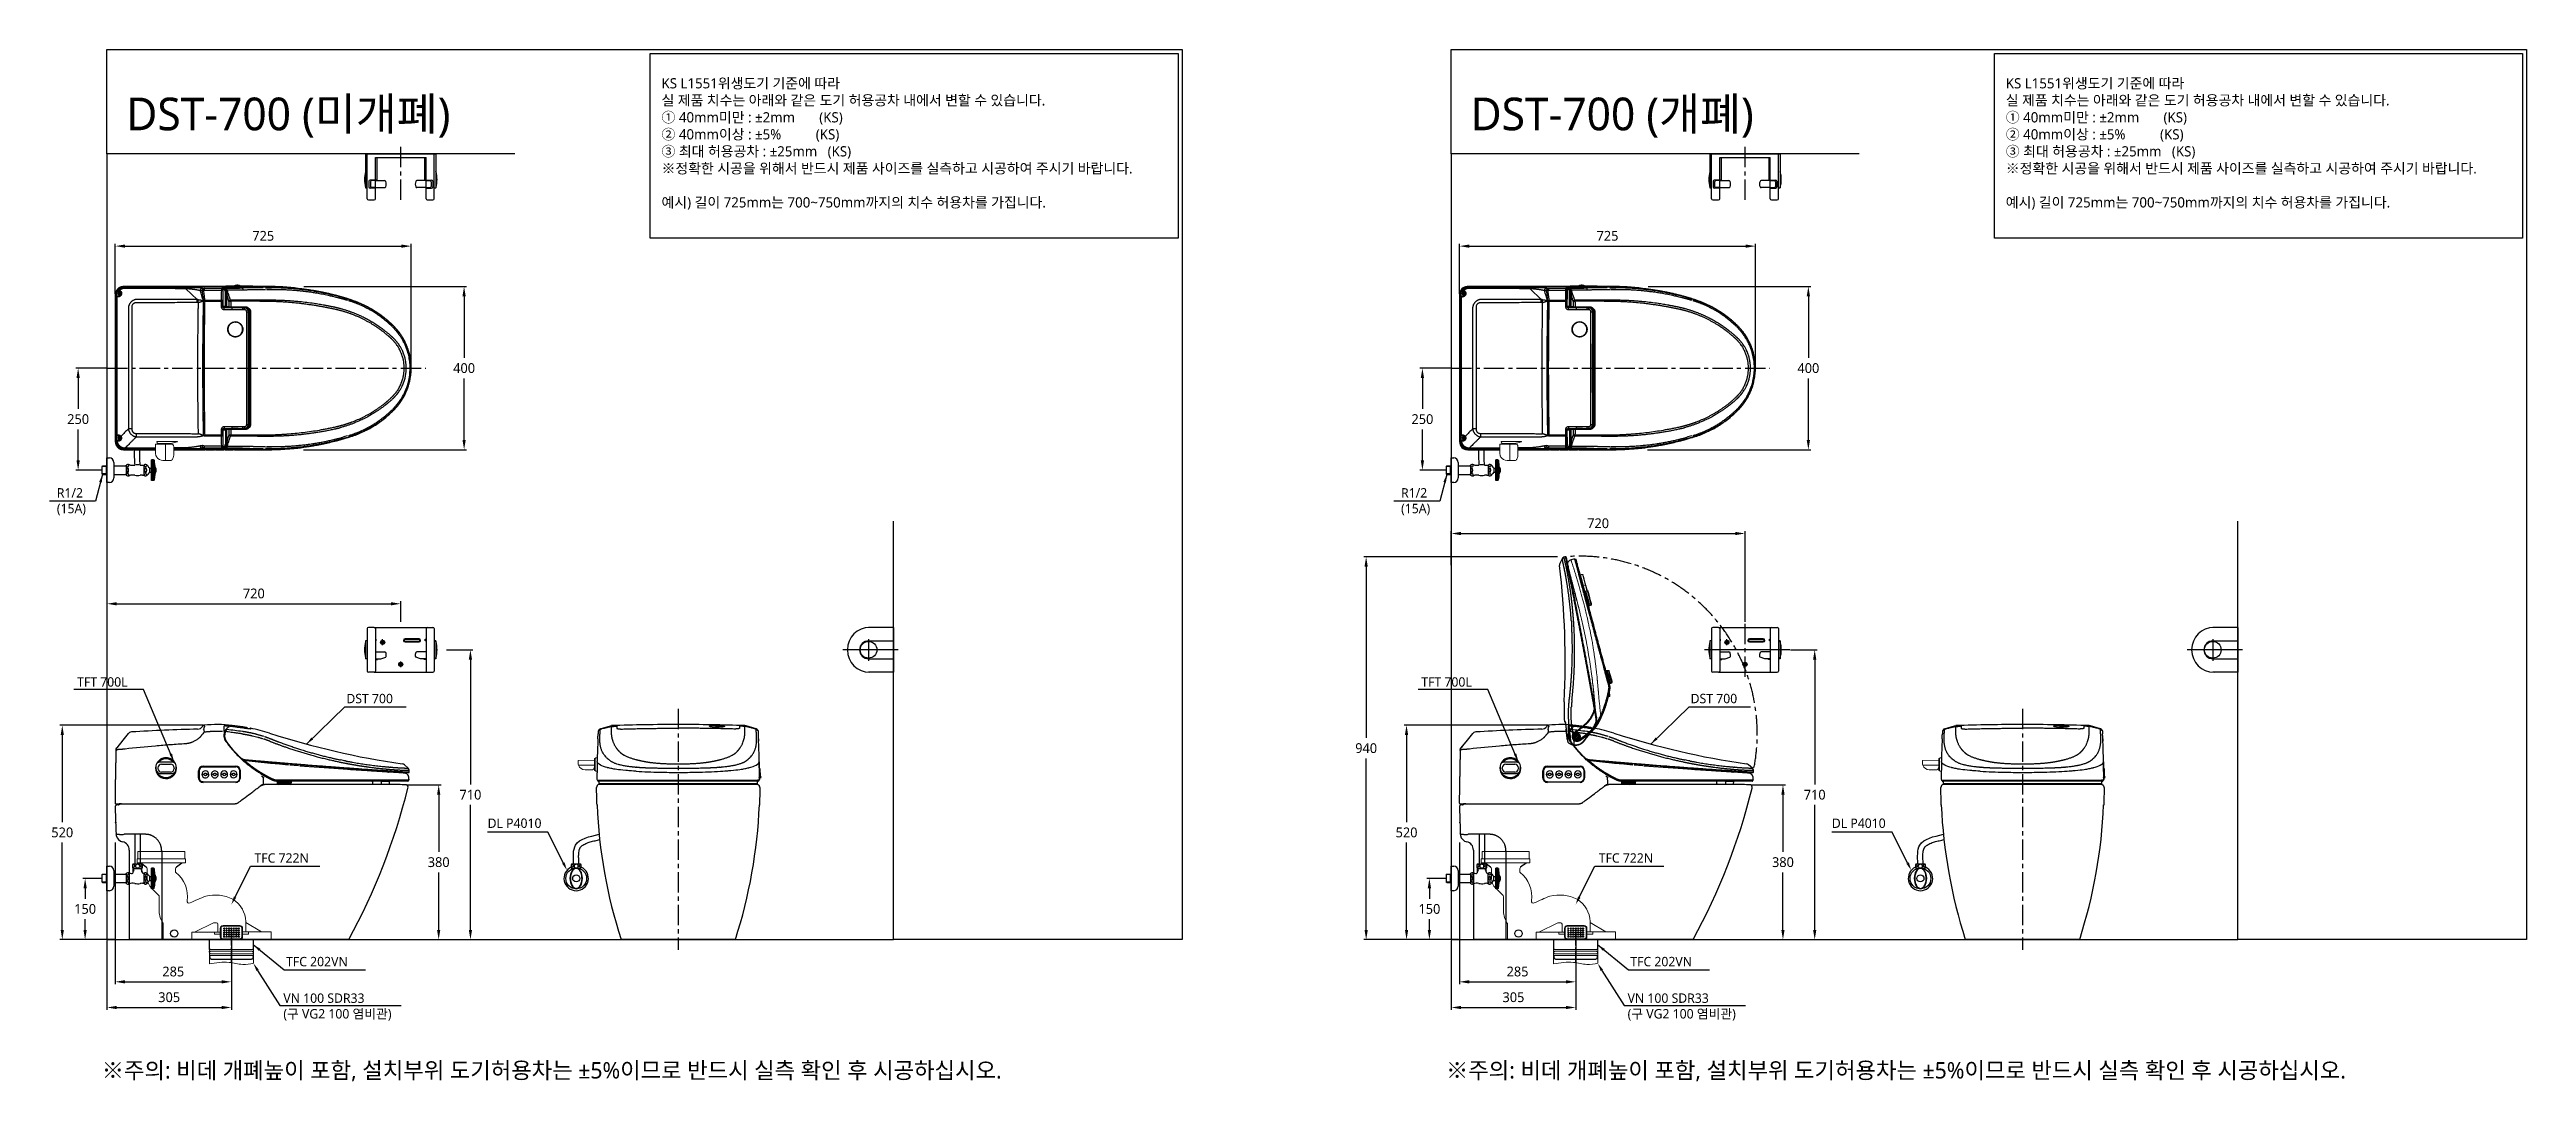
# Model space of a CAD drawing. Extents: x -4150 to 1921, y -105 to 2422.
import ezdxf
from ezdxf.lldxf.tags import DXFTag

# ---------------------------------------------------------------- set-up
doc = ezdxf.new("R2010")
doc.units = 0
doc.header["$LTSCALE"] = 20
doc.header["$MEASUREMENT"] = 0
doc.linetypes.add('CENTER', pattern=[2, 1.25, -0.25, 0.25, -0.25])
doc.layers.get('0').update_dxf_attribs({"linetype": 'CONTINUOUS'})
doc.layers.get('DEFPOINTS').update_dxf_attribs({"linetype": 'CONTINUOUS'})
doc.layers.add('#1-CEN', color=1, linetype='CENTER', lineweight=20)
for name, color, linetype in [('1', 7, 'CONTINUOUS'), ('2', 2, 'CONTINUOUS'), ('3', 3, 'CONTINUOUS'), ('4', 4, 'CONTINUOUS'), ('6', 6, 'CONTINUOUS'), ('CEN', 1, 'CENTER'), ('CENTER', 2, 'CENTER')]:
    doc.layers.add(name, color=color, linetype=linetype)
doc.styles.add('GHS', font='romans', dxfattribs={"bigfont": 'ghs'})
doc.styles.add('ROMANS', font='NanumGothic.ttf', dxfattribs={"height": 10.144927})
doc.styles.get("Standard").update_dxf_attribs({"font": 'NanumGothic.ttf'})
tags = doc.linetypes.add('DASHED', pattern=[0.75, 0.5, -0.25]).pattern_tags.tags
tags[6:7] = [DXFTag(74, 4), DXFTag(75, 0), DXFTag(340, '0'), DXFTag(46, 1.0), DXFTag(50, 0.0), DXFTag(44, 0.0), DXFTag(45, 0.0)]
tags[4:5] = [DXFTag(74, 4), DXFTag(75, 0), DXFTag(340, '0'), DXFTag(46, 1.0), DXFTag(50, 0.0), DXFTag(44, 0.0), DXFTag(45, 0.0)]
doc.dimstyles.get("Standard").update_dxf_attribs({"dimtxt": 2.7, "dimasz": 2.5, "dimexe": 1.5, "dimexo": 1.5, "dimgap": 1.5, "dimtad": 1, "dimdec": 0, "dimlfac": 10, "dimzin": 0, "dimdsep": 46, "dimtxsty": 'Standard', "dimcen": 0, "dimclrt": 2, "dimadec": 0, "dimazin": 0, "dimtfac": 1, "dimtdec": 0, "dimtmove": 0, "dimatfit": 3, "dimfxl": 0, "dimtolj": 1, "dimtzin": 0, "dimarcsym": 0})

msp = doc.modelspace()

# ---------------------------------------------------------------- texts
at = {"char_height": 80, "width": 1359.666, "attachment_point": 1, "style": 'GHS'}
for s, insert in [('{\\fNanumGothic|b0|i0|c0|p50;DST-700\\fNanumGothic|b0|i0|c129|p50; (미개폐)}', (-3961.3, 2304.6)), ('{\\fNanumGothic|b0|i0|c0|p50;DST-700\\fNanumGothic|b0|i0|c129|p50; (개폐)}', (-666.8, 2304.6))]:
    msp.add_mtext(s, dxfattribs=dict(at, insert=insert))
at = {"layer": '2', "attachment_point": 4, "style": 'ROMANS'}
for s, insert, char_height in [('KS L1551위생도기 기준에 따라 \\P실 제품 치수는 아래와 같은 도기 허용공차 내에서 변할 수 있습니다. \\P① 40mm미만 : ±2mm       (KS) \\P② 40mm이상 : ±5%          (KS)\\P③ 최대 허용공차 : ±25mm   (KS)\\P※정확한 시공을 위해서 반드시 제품 사이즈를 실측하고 시공하여 주시기 바랍니다.\\P\\P예시) 길이 725mm는 700~750mm까지의 치수 허용차를 가집니다.', (-2649.7, 2191.1), 25), ('KS L1551위생도기 기준에 따라 \\P실 제품 치수는 아래와 같은 도기 허용공차 내에서 변할 수 있습니다. \\P① 40mm미만 : ±2mm       (KS) \\P② 40mm이상 : ±5%          (KS)\\P③ 최대 허용공차 : ±25mm   (KS)\\P※정확한 시공을 위해서 반드시 제품 사이즈를 실측하고 시공하여 주시기 바랍니다.\\P\\P예시) 길이 725mm는 700~750mm까지의 치수 허용차를 가집니다.', (644.8, 2191.1), 25), ('R1/2\\P(15A)', (-4131.6, 1314.7), 23), ('R1/2\\P(15A)', (-837.2, 1314.7), 23), ('TFT 700L', (-4082, 873), 23), ('TFT 700L', (-787.6, 873), 23), ('DST 700', (-3422.1, 832.4), 23), ('DST 700', (-127.6, 832.4), 23), ('DL P4010', (-3075.9, 527), 23), ('DL P4010', (218.5, 527), 23), ('TFC 722N', (-3647.2, 441.8), 23), ('TFC 722N', (-352.7, 441.8), 23), ('TFC 202VN', (-3569.8, 188), 23), ('TFC 202VN', (-275.3, 188), 23), ('VN 100 SDR33\\P(구 VG2 100 염비관)', (-3576.5, 76.9), 23), ('VN 100 SDR33\\P(구 VG2 100 염비관)', (-282, 76.9), 23)]:
    msp.add_mtext(s, dxfattribs=dict(at, insert=insert, char_height=char_height))
at = {"layer": '3', "color": 1, "char_height": 40, "attachment_point": 1, "style": 'GHS'}
for insert in [(-4021.6, -58.2), (-727.1, -58.2)]:
    msp.add_mtext_dynamic_manual_height_columns('{\\fNanumGothic|b0|i0|c129|p50;※주의: 비데 개폐높이 포함, 설치부위 도기허용차는 ±5%이므로 반드시 실측 확인 후 시공하십시오.}', width=2648.262, gutter_width=13.5, heights=[0], dxfattribs=dict(at, insert=insert))

# ---------------------------------------------------------------- blocks, each defined once
blk = doc.blocks.new('*D17')
at = {"color": 3, "lineweight": -2}
for p, q in [((117.5, 951.9), (182.5, 951.9)), ((176.5, 927.9), (176.5, 621.9)), ((176.5, 265.9), (176.5, 571.9)), ((100.5, 241.9), (182.5, 241.9))]:
    blk.add_line(p, q, dxfattribs=at)
at = {"color": 3}
for points in [[(172.5, 927.9), (180.5, 927.9), (176.5, 951.9)], [(172.5, 265.9), (180.5, 265.9), (176.5, 241.9)]]:
    blk.add_solid(points, dxfattribs=at)
at = {"layer": 'DEFPOINTS', "color": 0}
for p in [(115.7, 951.9), (98.7, 241.9), (176.5, 241.9)]:
    blk.add_point(p, dxfattribs=at)
at = {"color": 2, "insert": (176.5, 596.9), "char_height": 24, "attachment_point": 5}
blk.add_mtext('\\A1;710', dxfattribs=at)
blk = doc.blocks.new('*D18')
at = {"color": 3, "lineweight": -2}
for p, q in [((-714.3, 1159.1), (-714.3, 1242.8)), ((-690.3, 1236.8), (-18.3, 1236.8)), ((5.7, 1020.4), (5.7, 1242.8))]:
    blk.add_line(p, q, dxfattribs=at)
at = {"color": 3}
for points in [[(-690.3, 1240.8), (-690.3, 1232.8), (-714.3, 1236.8)], [(-18.3, 1240.8), (-18.3, 1232.8), (5.7, 1236.8)]]:
    blk.add_solid(points, dxfattribs=at)
at = {"layer": 'DEFPOINTS', "color": 0}
for p in [(5.7, 1236.8), (-714.3, 1157.3), (5.7, 1018.6)]:
    blk.add_point(p, dxfattribs=at)
at = {"color": 2, "insert": (-354.3, 1261.8), "char_height": 24, "attachment_point": 5}
blk.add_mtext('\\A1;720', dxfattribs=at)
blk = doc.blocks.new('*D19')
at = {"color": 3, "lineweight": -2}
for p, q in [((-728, 391.9), (-773.8, 391.9)), ((-767.8, 367.9), (-767.8, 342)), ((-767.8, 265.9), (-767.8, 291.9)), ((-716.1, 241.9), (-773.8, 241.9))]:
    blk.add_line(p, q, dxfattribs=at)
at = {"color": 3}
for points in [[(-771.8, 367.9), (-763.8, 367.9), (-767.8, 391.9)], [(-771.8, 265.9), (-763.8, 265.9), (-767.8, 241.9)]]:
    blk.add_solid(points, dxfattribs=at)
at = {"layer": 'DEFPOINTS', "color": 0}
for p in [(-767.8, 391.9), (-726.2, 391.9), (-714.3, 241.9)]:
    blk.add_point(p, dxfattribs=at)
at = {"color": 2, "insert": (-767.8, 317), "char_height": 24, "attachment_point": 5}
blk.add_mtext('\\A1;150', dxfattribs=at)
blk = doc.blocks.new('*D20')
at = {"color": 3, "lineweight": -2}
for p, q in [((-714.1, 1641.9), (-790.9, 1641.9)), ((-784.9, 1617.9), (-784.9, 1542)), ((-784.9, 1415.9), (-784.9, 1491.9)), ((-728, 1391.9), (-790.9, 1391.9))]:
    blk.add_line(p, q, dxfattribs=at)
at = {"color": 3}
for points in [[(-788.9, 1617.9), (-780.9, 1617.9), (-784.9, 1641.9)], [(-788.9, 1415.9), (-780.9, 1415.9), (-784.9, 1391.9)]]:
    blk.add_solid(points, dxfattribs=at)
at = {"layer": 'DEFPOINTS', "color": 0}
for p in [(-712.3, 1641.9), (-784.9, 1391.9), (-726.2, 1391.9)]:
    blk.add_point(p, dxfattribs=at)
at = {"color": 2, "insert": (-784.9, 1516.9), "char_height": 24, "attachment_point": 5}
blk.add_mtext('\\A1;250', dxfattribs=at)
blk = doc.blocks.new('*D21')
at = {"color": 3, "lineweight": -2}
for p, q in [((21.2, 621.3), (104.7, 621.3)), ((98.7, 597.3), (98.7, 456.7)), ((98.7, 265.9), (98.7, 406.5)), ((-119.7, 241.9), (104.7, 241.9))]:
    blk.add_line(p, q, dxfattribs=at)
at = {"color": 3}
for points in [[(94.7, 597.3), (102.7, 597.3), (98.7, 621.3)], [(94.7, 265.9), (102.7, 265.9), (98.7, 241.9)]]:
    blk.add_solid(points, dxfattribs=at)
at = {"layer": 'DEFPOINTS', "color": 0}
for p in [(19.4, 621.3), (-121.5, 241.9), (98.7, 241.9)]:
    blk.add_point(p, dxfattribs=at)
at = {"color": 2, "insert": (98.7, 431.6), "char_height": 24, "attachment_point": 5}
blk.add_mtext('\\A1;380', dxfattribs=at)
blk = doc.blocks.new('*D22')
at = {"color": 3, "lineweight": -2}
for p, q in [((-477.9, 767.2), (-829.8, 767.2)), ((-823.8, 743.2), (-823.8, 529.6)), ((-823.8, 265.9), (-823.8, 479.5)), ((-696.1, 241.9), (-829.8, 241.9))]:
    blk.add_line(p, q, dxfattribs=at)
at = {"color": 3}
for points in [[(-827.8, 743.2), (-819.8, 743.2), (-823.8, 767.2)], [(-827.8, 265.9), (-819.8, 265.9), (-823.8, 241.9)]]:
    blk.add_solid(points, dxfattribs=at)
at = {"layer": 'DEFPOINTS', "color": 0}
for p in [(-476.1, 767.2), (-823.8, 241.9), (-694.3, 241.9)]:
    blk.add_point(p, dxfattribs=at)
at = {"color": 2, "insert": (-823.8, 504.5), "char_height": 24, "attachment_point": 5}
blk.add_mtext('\\A1;520', dxfattribs=at)
blk = doc.blocks.new('*D13')
at = {"color": 3, "lineweight": -2}
for p, q in [((-232, 1841.9), (167, 1841.9)), ((161, 1817.9), (161, 1666.9)), ((161, 1465.9), (161, 1616.9)), ((-232.9, 1441.9), (167, 1441.9))]:
    blk.add_line(p, q, dxfattribs=at)
at = {"color": 3}
for points in [[(157, 1817.9), (165, 1817.9), (161, 1841.9)], [(157, 1465.9), (165, 1465.9), (161, 1441.9)]]:
    blk.add_solid(points, dxfattribs=at)
at = {"layer": 'DEFPOINTS', "color": 0}
for p in [(-233.8, 1841.9), (161, 1841.9), (-234.7, 1441.9)]:
    blk.add_point(p, dxfattribs=at)
at = {"color": 2, "insert": (161, 1641.9), "char_height": 24, "attachment_point": 5}
blk.add_mtext('\\A1;400', dxfattribs=at)
blk = doc.blocks.new('*D14')
at = {"color": 3, "lineweight": -2}
for p, q in [((-693.8, 1823.7), (-693.8, 1946.8)), ((31.1, 1643.7), (31.1, 1946.8)), ((-669.8, 1940.8), (7.1, 1940.8))]:
    blk.add_line(p, q, dxfattribs=at)
at = {"color": 3}
for points in [[(-669.8, 1944.8), (-669.8, 1936.8), (-693.8, 1940.8)], [(7.1, 1944.8), (7.1, 1936.8), (31.1, 1940.8)]]:
    blk.add_solid(points, dxfattribs=at)
at = {"layer": 'DEFPOINTS', "color": 0}
for p in [(31.1, 1940.8), (-693.8, 1821.9), (31.1, 1641.9)]:
    blk.add_point(p, dxfattribs=at)
at = {"color": 2, "insert": (-331.3, 1965.9), "char_height": 24, "attachment_point": 5}
blk.add_mtext('\\A1;725', dxfattribs=at)
blk = doc.blocks.new('*D15')
at = {"color": 3, "lineweight": -2}
for p, q in [((-694.3, 480.1), (-694.3, 132.6)), ((-409.3, 267), (-409.3, 132.6)), ((-670.3, 138.6), (-433.3, 138.6))]:
    blk.add_line(p, q, dxfattribs=at)
at = {"color": 3}
for points in [[(-670.3, 142.6), (-670.3, 134.6), (-694.3, 138.6)], [(-433.3, 142.6), (-433.3, 134.6), (-409.3, 138.6)]]:
    blk.add_solid(points, dxfattribs=at)
at = {"layer": 'DEFPOINTS', "color": 0}
for p in [(-694.3, 481.9), (-409.3, 268.8), (-409.3, 138.6)]:
    blk.add_point(p, dxfattribs=at)
at = {"color": 2, "insert": (-551.8, 163.7), "char_height": 24, "attachment_point": 5}
blk.add_mtext('\\A1;285', dxfattribs=at)
blk = doc.blocks.new('*D16')
at = {"color": 3, "lineweight": -2}
for p, q in [((-714.3, 240.1), (-714.3, 69.7)), ((-409.3, 165.3), (-409.3, 69.7)), ((-690.3, 75.7), (-433.3, 75.7))]:
    blk.add_line(p, q, dxfattribs=at)
at = {"color": 3}
for points in [[(-690.3, 79.7), (-690.3, 71.7), (-714.3, 75.7)], [(-433.3, 79.7), (-433.3, 71.7), (-409.3, 75.7)]]:
    blk.add_solid(points, dxfattribs=at)
at = {"layer": 'DEFPOINTS', "color": 0}
for p in [(-714.3, 241.9), (-409.3, 167.1), (-409.3, 75.7)]:
    blk.add_point(p, dxfattribs=at)
at = {"color": 2, "insert": (-561.8, 100.8), "char_height": 24, "attachment_point": 5}
blk.add_mtext('\\A1;305', dxfattribs=at)
blk = doc.blocks.new('BGFB')
at = {"color": 2, "linetype": 'Continuous', "lineweight": 0}
for p, q in [((-57.5, 0), (57.5, 0)), ((-57.5, 0), (-57.5, -18)), ((57.5, 0), (57.5, -18)), ((-59.5, -18), (59.5, -18)), ((-59.5, -18), (-59.5, -28)), ((-59.5, -28), (59.5, -28)), ((-36.9, -38), (-50.8, -28)), ((-34.8, -42.1), (-34.8, -65.3)), ((34.8, -42.1), (34.8, -49.1)), ((36.9, -38.1), (50.8, -28)), ((59.5, -18), (59.5, -28)), ((-24.1, -89.9), (-6.2, -107.6)), ((-5.3, -109.8), (-5.3, -146.3)), ((4.7, -215.9), (4.7, -177.4)), ((127.8, -174.9), (81.1, -197.3)), ((127.8, -174.9), (135.3, -174.9)), ((138.3, -177.9), (138.3, -197.3)), ((151.3, -181.3), (192.3, -181.3)), ((207.1, -196.8), (207.1, -171.6)), ((207.3, -174.1), (245.6, -196.4)), ((4.7, -215.9), (269.2, -215.9)), ((144.3, -197.3), (75.1, -197.3)), ((75.1, -197.3), (75.1, -215.9)), ((117.8, -240.9), (117.8, -243.9)), ((118.5, -240.4), (118.3, -240.4)), ((118.5, -240.4), (225.4, -240.4)), ((130.2, -197.3), (130.2, -202.4)), ((144.3, -202.4), (130.2, -202.4)), ((144.3, -188.3), (144.3, -208.9)), ((146.3, -188.1), (146.3, -208.6)), ((151.3, -183.1), (192.3, -183.1)), ((151.3, -213.6), (192.3, -213.6)), ((197.3, -188.1), (197.3, -208.6)), ((199.3, -188.3), (199.3, -208.9)), ((199.3, -196.8), (269.2, -196.8)), ((199.3, -202.4), (213.7, -202.4)), ((213.7, -202.4), (213.7, -196.8)), ((225.9, -240.9), (225.9, -243.9)), ((269.2, -196.8), (269.2, -215.9)), ((118.5, -244.4), (118.3, -244.4)), ((118.5, -244.4), (225.4, -244.4)), ((120.3, -250.4), (223.3, -250.4)), ((120.6, -254.4), (223, -254.4))]:
    blk.add_line(p, q, dxfattribs=at)
at = {"color": 3, "linetype": 'Continuous', "lineweight": 0}
for p, q in [((117.8, -275.3), (117.8, -215.9)), ((225.9, -273.8), (225.9, -215.9))]:
    blk.add_line(p, q, dxfattribs=at)
at = {"color": 2}
for p, q in [((118.5, -240.4), (118.4, -215.9)), ((225.2, -240.4), (223.3, -240.4)), ((225.3, -215.9), (225.2, -240.4)), ((120.3, -250.4), (118.3, -250.4)), ((118.3, -254.4), (120.6, -254.4)), ((118.5, -244.4), (120.6, -244.4)), ((118.6, -250.4), (118.5, -244.4)), ((118.6, -256.9), (118.6, -254.4)), ((120.4, -263.9), (118.6, -256.9)), ((122.4, -263.9), (120.4, -263.9)), ((122.4, -263.9), (171.8, -263.9)), ((171.8, -263.9), (221.2, -263.9)), ((223.2, -263.9), (221.2, -263.9)), ((223, -244.4), (225.2, -244.4)), ((223, -254.4), (225.4, -254.4)), ((225.1, -256.9), (223.2, -263.9)), ((225.4, -250.4), (223.3, -250.4)), ((225.2, -244.4), (225.1, -250.4)), ((225.1, -254.4), (225.1, -256.9))]:
    blk.add_line(p, q, dxfattribs=at)
blk.add_line((120.3, -240.4), (118.5, -240.4))
at = {"color": 2, "linetype": 'Continuous', "lineweight": 0}
for centre in [(153.8, -188.6), (153.8, -193.6), (153.8, -198.6), (153.8, -203.6), (153.8, -208.6)]:
    blk.add_circle(centre, 1.5, dxfattribs=at)
for centre, radius, start, end in [((-39.8, -42.1), 5, 0.04466, 54.10673), ((39.8, -42.1), 5, 125.8861, 179.75562), ((37.8, -49.1), 3, 179.75562, 231.4151), ((-10.7, -109.9), 74.8, 351.54677, 51.4151), ((1.6, -64.1), 36.4, 181.8849, 225.07334), ((-8.3, -109.8), 3, 0.08945, 45.24079), ((68.2, -121.6), 5, 171.54677, 296.5549), ((239.8, -464.9), 378.8, 110.24375, 116.5549), ((132, -202.9), 96.3, 63.28091, 103.9725), ((140.2, -174), 67, 2.08282, 58.46047), ((52.8, -143.8), 58.1, 182.47622, 213.35345), ((1.7, -177.4), 3, 0, 33.35345), ((135.3, -177.9), 3, 0, 90), ((151.3, -188.3), 7, 90, 180), ((192.3, -188.3), 7, 360, 90), ((118.3, -240.9), 0.5, 90, 180), ((151.3, -208.9), 7, 179.73808, 270), ((151.3, -188.1), 5, 90, 180), ((151.3, -208.6), 5, 180, 270), ((192.3, -188.1), 5, 0, 90), ((192.3, -208.6), 5, 270, 0), ((192.3, -208.9), 7, 270, 0), ((225.4, -240.9), 0.5, 0, 90), ((247.1, -193.8), 3, 239.7939, 270), ((118.3, -243.9), 0.5, 180, 270), ((118.3, -250.9), 0.5, 90, 180), ((118.3, -253.9), 0.5, 180, 270), ((225.4, -243.9), 0.5, 270, 360), ((225.4, -250.9), 0.5, 0, 90), ((225.4, -253.9), 0.5, 270, 0)]:
    blk.add_arc(centre, radius, start, end, dxfattribs=at)
at = {"color": 3, "linetype": 'Continuous', "lineweight": 0}
blk.add_spline([(117.8, -275.3), (166.2, -271.5), (199.4, -276.5), (225.9, -273.8)], degree=3, dxfattribs=at)
at = {"layer": '1', "color": 252, "linetype": 'Continuous'}
for q in [(-50.8, -28), (-50.1, -28.5), (-50.1, -28.5), (-50.1, -28.5)]:
    blk.add_line((-36.9, -38), q, dxfattribs=at)
at = {"layer": '1', "color": 2, "linetype": 'Continuous'}
for centre in [(159.8, -188.6), (159.8, -188.6), (159.8, -193.6), (159.8, -193.6), (159.8, -198.6), (159.8, -198.6), (159.8, -203.6), (159.8, -203.6), (159.8, -208.6), (159.8, -208.6), (165.8, -188.6), (165.8, -188.6), (165.8, -193.6), (165.8, -193.6), (165.8, -198.6), (165.8, -198.6), (165.8, -203.6), (165.8, -203.6), (165.8, -208.6), (165.8, -208.6), (171.8, -188.6), (171.8, -193.6), (171.8, -198.6), (171.8, -203.6), (171.8, -208.6), (171.8, -208.6), (177.8, -188.6), (177.8, -188.6), (177.8, -193.6), (177.8, -193.6), (177.8, -198.6), (177.8, -198.6), (177.8, -203.6), (177.8, -203.6), (177.8, -208.6), (177.8, -208.6), (183.8, -188.6), (183.8, -188.6), (183.8, -193.6), (183.8, -193.6), (183.8, -198.6), (183.8, -198.6), (183.8, -203.6), (183.8, -203.6), (183.8, -208.6), (183.8, -208.6), (189.8, -188.6), (189.8, -188.6), (189.8, -193.6), (189.8, -193.6), (189.8, -198.6), (189.8, -198.6), (189.8, -203.6), (189.8, -203.6), (189.8, -208.6), (189.8, -208.6)]:
    blk.add_circle(centre, 1.5, dxfattribs=at)
at = {"layer": '1', "color": 252, "linetype": 'Continuous'}
for centre in [(171.8, -188.6), (171.8, -193.6), (171.8, -198.6), (171.8, -203.6)]:
    blk.add_circle(centre, 1.5, dxfattribs=at)
for points, degree in [([(50.1, -28.5), (36.9, -38)], 1), ([(50.1, -28.5), (45.7, -31.7), (41.3, -34.8), (36.9, -38)], 3), ([(50.1, -28.5), (36.9, -38)], 1), ([(50.1, -28.5), (45.7, -31.7), (41.3, -34.8), (36.9, -38)], 3), ([(197.9, -139.9), (198.2, -140.5), (198.5, -141), (198.8, -141.6)], 3), ([(197.9, -139.9), (198.2, -140.5), (198.5, -141), (198.8, -141.6)], 3)]:
    blk.add_open_spline(points, degree=degree, dxfattribs=at)
at = {"layer": 'CEN'}
blk.add_line((171.8, -269.9), (171.8, -196.9), dxfattribs=at)
blk = doc.blocks.new('A$C151ae08b')
at = {"layer": '#1-CEN'}
for p, q in [((55.5, 40.3), (51.6, 40.3)), ((53.6, 42.2), (53.6, 38.3))]:
    blk.add_line(p, q, dxfattribs=at)
at = {"color": 7, "linetype": 'Continuous', "lineweight": 15}
for p, q in [((50.9, 40.1), (51.1, 40.1)), ((52.1, 41.1), (51.9, 41.1)), ((51.9, 39.6), (51.9, 39.4)), ((51.9, 39.4), (52, 39.4)), ((52, 39.2), (52.1, 39.3)), ((52.7, 40.5), (52.7, 39.9)), ((52.7, 40.5), (52.7, 39.9)), ((54.4, 39.9), (54.4, 40.5)), ((54.4, 39.9), (54.4, 40.5)), ((55.2, 41.1), (55.1, 41.1)), ((55.2, 39.4), (55.1, 39.4)), ((55.2, 39.2), (55.1, 39.3)), ((55.2, 40.9), (55.2, 41.1)), ((55.2, 39.4), (55.2, 39.6)), ((58.2, 26.5), (58.2, 26.2)), ((58.9, 25.8), (58.9, 25.2)), ((61.6, 26.2), (61.6, 26.2)), ((61.7, 23.1), (61.7, 23.4)), ((73.5, 15.7), (73.5, 15.4)), ((121.7, 13.7), (78.2, 13.7)), ((84.7, 13), (79.1, 13)), ((84.7, 12.6), (79.1, 12.6)), ((79.1, 12.6), (84.7, 12.6)), ((84.6, 11.9), (79.2, 11.9)), ((84.2, 11.4), (86.5, 11.4)), ((84.6, 11.9), (84.7, 12.6)), ((86.9, 11.9), (84.6, 11.9)), ((84.7, 12.6), (84.7, 13)), ((87, 13), (84.7, 13)), ((87, 12.6), (84.7, 12.6)), ((84.7, 12.6), (87, 12.6)), ((87, 12.6), (86.9, 11.9)), ((87.1, 11.9), (86.9, 11.9)), ((87, 13), (87, 12.6)), ((87.2, 13), (87, 13)), ((87.2, 12.6), (87, 12.6)), ((87, 12.6), (87.2, 12.6)), ((121.7, 13.7), (121.7, 13.9)), ((147, 13.7), (121.7, 13.7)), ((127.9, 13), (127.5, 13)), ((127.9, 12.5), (127.5, 12.5)), ((127.5, 12.5), (127.9, 12.5)), ((127.9, 11.7), (127.6, 11.7)), ((131.2, 13), (127.9, 13)), ((127.9, 13), (127.9, 12.5)), ((127.9, 12.5), (127.9, 11.7)), ((131.2, 12.5), (127.9, 12.5)), ((127.9, 12.5), (131.2, 12.5)), ((131.3, 11.7), (127.9, 11.7)), ((128.4, 11.3), (131.7, 11.3)), ((131.2, 13), (131.2, 12.5)), ((136.6, 13), (131.2, 13)), ((136.6, 12.5), (131.2, 12.5)), ((131.2, 12.5), (131.3, 11.7)), ((131.2, 12.5), (136.6, 12.5)), ((136.6, 11.7), (131.3, 11.7)), ((136.6, 11.9), (139.9, 11.9)), ((140, 13.2), (136.7, 13.2)), ((140, 13.2), (139.9, 11.9)), ((139.9, 11.9), (146.8, 11.9)), ((146.8, 13.2), (140, 13.2)), ((147, 13.7), (147, 13.9)), ((156.8, 13.7), (147, 13.7))]:
    blk.add_line(p, q, dxfattribs=at)
at = {"color": 7, "linetype": 'Continuous', "lineweight": 15, "flags": 128}
for points in [[(121.6, 13.3), (121.6, 13.4), (121.7, 13.4), (121.7, 13.4), (121.7, 13.5), (121.7, 13.5), (121.7, 13.6), (121.7, 13.6), (121.7, 13.7)], [(139.9, 11.9), (139.9, 11.8), (139.9, 11.8), (139.9, 11.8), (139.9, 11.7), (139.9, 11.7), (139.9, 11.7), (139.8, 11.7), (139.8, 11.7)], [(140, 13.2), (140, 13.2), (140, 13.2), (140, 13.3), (140, 13.3), (140, 13.3), (140.1, 13.3), (140.1, 13.3), (140.1, 13.3)]]:
    blk.add_lwpolyline(points, dxfattribs=at)
at = {"color": 7, "linetype": 'Continuous', "lineweight": 15}
for centre, radius, start, end in [((53.6, 40.2), 1.13, 138.1317, 221.8683), ((53.6, 40.2), 1.13, 138.1317, 221.8683), ((53.6, 40.2), 1.13, 41.8683, 138.1317), ((53.6, 40.2), 1.13, 41.8683, 138.1317), ((53.6, 40.2), 0.888, 18.9246, 161.0754), ((53.6, 40.2), 0.888, 18.9246, 161.0754), ((53.6, 40.2), 0.888, 198.9246, 341.0754), ((53.6, 40.2), 0.888, 198.9246, 341.0754), ((53.6, 40.2), 1.13, 221.8683, 318.1317), ((53.6, 40.2), 1.13, 221.8683, 318.1317), ((53.6, 40.2), 1.13, 318.1317, 41.8683), ((53.6, 40.2), 1.13, 318.1317, 41.8683), ((72.3, 15.1), 0.239, 182.6718, 269.9243), ((80.8, 11.6), 8.23, 152.0624, 154.5543), ((81.3, 12.1), 6.7, 153.6027, 155.6966), ((78.8, 13), 0.36, 0, 90), ((79.7, 11.9), 0.48, 185, 270), ((84.2, 11.9), 0.463, 271.6332, 356.9245), ((85.1, 13), 0.35, 91.8362, 181.7254), ((86.5, 11.9), 0.463, 271.6332, 356.9245), ((86.6, 11.9), 0.48, 270, 355), ((87.4, 13), 0.35, 91.8362, 181.7254), ((87.5, 13), 0.36, 90, 180), ((127.1, 13), 0.36, 0, 90), ((127.5, 13), 0.338, 356.1887, 85.5981), ((128, 11.8), 0.48, 185, 270), ((128.4, 11.7), 0.445, 180.7136, 266.053), ((130.9, 13), 0.338, 356.1887, 85.598), ((131.7, 11.7), 0.445, 180.7136, 266.053), ((136.1, 11.8), 0.48, 270, 355), ((137, 13), 0.36, 90, 180), ((146.5, 11.9), 0.24, 270, 357), ((146.7, 13.7), 0.322, 280.8411, 7.7664), ((147, 13.2), 0.192, 90, 177), ((147.1, 14.2), 0.218, 281.3244, 9.726), ((156.4, 13.7), 0.36, 270, 0)]:
    blk.add_arc(centre, radius, start, end, dxfattribs=at)
for points, knots in [([(56.4, 41.1), (56.4, 41.2), (56.4, 41.2), (56.4, 41.3), (56.4, 41.4), (56.3, 41.4), (56.3, 41.5), (56.3, 41.6), (56.2, 41.7), (56.2, 41.7), (56.1, 41.8), (56.1, 41.9), (56.1, 41.9), (56, 42), (56, 42), (55.9, 42.1), (55.9, 42.2), (55.8, 42.2), (55.8, 42.3), (55.7, 42.3), (55.7, 42.4), (55.6, 42.4), (55.6, 42.5), (55.5, 42.5), (55.4, 42.6), (55.4, 42.6), (55.3, 42.7), (55.3, 42.7), (55.2, 42.7), (55.1, 42.8), (55.1, 42.8), (55, 42.8), (55, 42.9), (54.9, 42.9), (54.8, 42.9), (54.8, 43), (54.7, 43), (54.6, 43), (54.6, 43), (54.5, 43.1), (54.5, 43.1), (54.4, 43.1), (54.3, 43.1), (54.3, 43.1), (54.2, 43.2), (54.1, 43.2), (54.1, 43.2), (54, 43.2), (53.9, 43.2), (53.9, 43.2), (53.8, 43.2), (53.7, 43.2), (53.7, 43.2), (53.6, 43.2), (53.6, 43.2), (53.5, 43.2), (53.4, 43.2), (53.4, 43.2), (53.3, 43.2), (53.2, 43.2), (53.1, 43.2), (53, 43.2), (52.9, 43.2), (52.8, 43.1), (52.7, 43.1), (52.6, 43.1), (52.5, 43), (52.4, 43), (52.3, 43), (52.2, 42.9), (52.1, 42.9), (52, 42.8), (51.9, 42.7), (51.8, 42.7), (51.7, 42.6), (51.6, 42.5), (51.6, 42.4), (51.5, 42.3), (51.4, 42.3), (51.3, 42.2), (51.2, 42.1), (51.1, 41.9), (51.1, 41.8), (51, 41.7), (50.9, 41.6), (50.9, 41.5), (50.8, 41.3), (50.7, 41.2), (50.7, 41.1), (50.7, 40.9), (50.6, 40.8), (50.6, 40.6), (50.6, 40.5), (50.6, 40.5)], [0, 0, 0, 0, 0.009798, 0.019556, 0.029273, 0.03895, 0.048585, 0.058178, 0.067728, 0.077235, 0.0867, 0.096122, 0.105501, 0.114839, 0.124134, 0.133387, 0.142599, 0.15177, 0.160899, 0.169988, 0.179036, 0.188043, 0.197009, 0.205935, 0.21482, 0.223663, 0.232466, 0.241228, 0.249948, 0.258627, 0.267266, 0.275863, 0.28442, 0.292935, 0.30141, 0.309845, 0.318238, 0.32659, 0.334902, 0.343173, 0.351403, 0.359592, 0.36774, 0.375847, 0.383913, 0.391939, 0.399924, 0.407868, 0.415772, 0.423634, 0.431456, 0.439237, 0.446977, 0.454676, 0.462335, 0.469952, 0.477529, 0.485064, 0.492559, 0.500014, 0.511881, 0.523953, 0.536231, 0.548713, 0.5614, 0.574291, 0.587388, 0.60069, 0.614197, 0.627909, 0.641826, 0.655947, 0.670273, 0.684804, 0.69954, 0.714482, 0.729628, 0.74498, 0.760536, 0.776297, 0.792264, 0.808437, 0.824817, 0.841403, 0.858195, 0.875192, 0.892394, 0.909803, 0.927419, 0.945245, 0.963282, 0.981533, 1, 1, 1, 1]), ([(51.1, 40.5), (51.1, 40.5), (51, 40.5), (51, 40.5), (51, 40.5), (51, 40.5), (50.9, 40.5), (50.9, 40.5), (50.9, 40.5), (50.9, 40.5), (50.8, 40.5), (50.8, 40.5), (50.8, 40.5), (50.8, 40.5), (50.7, 40.5), (50.7, 40.5), (50.7, 40.5), (50.7, 40.5), (50.7, 40.5), (50.7, 40.5), (50.7, 40.5), (50.6, 40.5), (50.6, 40.5), (50.6, 40.5), (50.6, 40.5), (50.6, 40.5), (50.6, 40.5), (50.6, 40.5), (50.6, 40.5), (50.6, 40.5), (50.6, 40.5), (50.6, 40.5)], [0, 0, 0, 0, 0.038964, 0.077555, 0.11582, 0.153765, 0.191392, 0.228696, 0.265675, 0.302324, 0.338637, 0.374614, 0.410251, 0.445553, 0.480526, 0.515178, 0.549526, 0.583579, 0.617347, 0.650832, 0.684034, 0.716951, 0.749581, 0.781919, 0.813964, 0.84571, 0.877158, 0.908307, 0.939157, 0.969714, 1, 1, 1, 1]), ([(50.6, 40.5), (50.6, 40.5), (50.6, 40.4), (50.6, 40.4), (50.6, 40.3), (50.7, 40.3), (50.7, 40.3), (50.8, 40.2), (50.8, 40.2), (50.8, 40.2)], [0, 0, 0, 0, 0.25, 0.25, 0.5, 0.5, 0.75, 0.75, 1, 1, 1, 1]), ([(50.7, 40.2), (50.7, 40.2), (50.7, 40.2), (50.6, 40.2), (50.6, 40.2), (50.6, 40.1), (50.6, 40.1), (50.6, 40.1), (50.6, 40.1), (50.6, 40.1)], [0, 0, 0, 0, 0.25, 0.25, 0.5, 0.5, 0.75, 0.75, 1, 1, 1, 1]), ([(50.9, 40.1), (50.9, 40.1), (50.9, 40.1), (50.9, 40.1), (50.9, 40.1), (50.8, 40.1), (50.8, 40.1), (50.8, 40.1), (50.8, 40.1), (50.7, 40.1), (50.7, 40.1), (50.7, 40.1), (50.7, 40.1), (50.7, 40.1), (50.7, 40.1), (50.6, 40.1), (50.6, 40.1), (50.6, 40.1), (50.6, 40.1), (50.6, 40.1), (50.6, 40.1)], [0, 0, 0, 0, 0.052082, 0.102812, 0.151858, 0.198915, 0.243712, 0.286017, 0.325634, 0.362404, 0.396204, 0.42694, 0.454546, 0.478977, 0.500205, 0.601749, 0.703772, 0.804962, 0.904071, 1, 1, 1, 1]), ([(50.7, 40.2), (50.7, 40.2), (50.7, 40.2), (50.8, 40.2), (50.8, 40.2), (50.9, 40.2), (51, 40.2), (51.1, 40.2)], [0, 0, 0, 0, 0.125679, 0.251263, 0.500649, 0.750124, 1, 1, 1, 1]), ([(50.9, 40.2), (50.9, 40.2), (50.8, 40.2), (50.7, 40.2), (50.7, 40.2), (50.7, 40.2)], [0, 0, 0, 0, 0.5, 0.5, 1, 1, 1, 1]), ([(50.7, 39.3), (50.7, 39.3), (50.7, 39.3), (50.8, 39.3), (50.8, 39.3), (50.9, 39.4), (50.9, 39.4), (51, 39.4), (51, 39.4), (51.1, 39.4)], [0, 0, 0, 0, 0.25, 0.25, 0.5, 0.5, 0.75, 0.75, 1, 1, 1, 1]), ([(54, 31.3), (54, 31.4), (53.9, 31.6), (53.7, 31.9), (53.5, 32.3), (53.4, 32.6), (53.2, 32.9), (53.1, 33.3), (52.9, 33.6), (52.8, 33.9), (52.6, 34.2), (52.5, 34.6), (52.3, 34.9), (52.2, 35.2), (52.1, 35.6), (51.9, 35.9), (51.8, 36.3), (51.7, 36.6), (51.5, 36.9), (51.4, 37.3), (51.3, 37.6), (51.2, 37.9), (51.1, 38.3), (50.9, 38.6), (50.8, 39), (50.8, 39.2), (50.7, 39.3)], [0, 0, 0, 0, 0.042109, 0.084179, 0.126211, 0.168205, 0.21016, 0.252076, 0.293954, 0.335794, 0.377595, 0.419358, 0.461082, 0.502768, 0.544416, 0.586025, 0.627595, 0.669127, 0.710621, 0.752076, 0.793493, 0.834871, 0.876211, 0.917513, 0.958775, 1, 1, 1, 1]), ([(50.8, 40.2), (50.8, 40.2), (50.8, 40.2), (50.8, 40.2), (50.8, 40.2), (50.8, 40.2), (50.9, 40.2), (50.9, 40.2), (50.9, 40.2), (51, 40.2), (51, 40.2), (51, 40.2), (51.1, 40.2)], [0, 0, 0, 0, 0.063757, 0.126291, 0.188156, 0.249923, 0.375187, 0.500142, 0.624673, 0.750352, 0.873695, 1, 1, 1, 1]), ([(50.9, 40.1), (50.9, 40.1), (50.9, 40.1), (50.9, 40.1), (50.9, 40.2), (50.9, 40.2), (50.9, 40.2), (50.9, 40.2)], [0, 0, 0, 0, 0.5, 0.5, 0.75, 0.75, 1, 1, 1, 1]), ([(51.1, 40.1), (51.1, 40.1), (51.1, 40.1), (51.1, 40.1), (51.1, 40.1), (51.1, 40.1), (51.1, 40.1), (51, 40.1), (51, 40.2), (51, 40.2), (50.9, 40.2), (50.9, 40.2)], [0, 0, 0, 0, 0.064569, 0.127958, 0.190266, 0.2516, 0.366935, 0.500293, 0.749656, 0.874024, 1, 1, 1, 1]), ([(50.9, 40.2), (50.9, 40.2), (50.9, 40.2), (50.9, 40.2), (50.9, 40.2)], [0, 0, 0, 0, 0.502174, 1, 1, 1, 1]), ([(51.1, 40.5), (51.1, 40.5), (51.1, 40.5), (51.1, 40.6), (51.1, 40.7), (51.1, 40.8), (51.1, 40.9), (51.2, 40.9), (51.2, 41), (51.2, 41.1), (51.2, 41.2), (51.3, 41.2), (51.3, 41.3), (51.4, 41.5), (51.5, 41.7), (51.6, 41.8), (51.8, 42.1), (52.1, 42.3), (52.5, 42.5), (52.9, 42.7), (53.3, 42.8), (53.7, 42.8), (54.2, 42.7), (54.6, 42.6), (54.9, 42.4), (55.1, 42.2), (55.3, 42.1), (55.4, 41.9), (55.6, 41.8), (55.7, 41.6), (55.7, 41.5), (55.8, 41.4), (55.9, 41.3), (55.9, 41.1), (56, 41), (56, 41)], [0, 0, 0, 0, 0.011558, 0.023044, 0.03447, 0.045846, 0.057182, 0.068489, 0.079778, 0.091061, 0.102348, 0.11365, 0.124977, 0.156328, 0.187596, 0.218839, 0.250128, 0.312583, 0.375059, 0.437529, 0.499998, 0.562467, 0.624938, 0.687413, 0.749869, 0.78114, 0.812401, 0.843648, 0.875019, 0.89576, 0.916447, 0.937148, 0.957929, 0.978858, 1, 1, 1, 1]), ([(51.4, 40.1), (51.4, 40.1), (51.4, 40.2), (51.4, 40.2), (51.4, 40.2), (51.4, 40.2), (51.4, 40.3), (51.4, 40.3), (51.3, 40.4), (51.3, 40.4), (51.2, 40.4), (51.1, 40.5), (51.1, 40.5), (51.1, 40.5)], [0, 0, 0, 0, 0.050911, 0.101081, 0.150778, 0.200279, 0.249863, 0.375145, 0.500061, 0.624759, 0.75035, 0.873771, 1, 1, 1, 1]), ([(51.1, 40.5), (51.1, 40.4), (51.1, 40.4), (51.1, 40.3), (51.1, 40.3), (51.1, 40.2)], [0, 0, 0, 0, 0.335722, 0.671475, 1, 1, 1, 1]), ([(51.1, 40.2), (51.1, 40.2), (51.1, 40.2), (51.1, 40.2), (51.1, 40.2)], [0, 0, 0, 0, 0.021022, 1, 1, 1, 1]), ([(51.1, 40.2), (51.1, 40.2), (51.1, 40.2), (51.1, 40.2), (51.1, 40.2), (51.1, 40.2), (51.1, 40.2), (51.2, 40.2), (51.2, 40.2), (51.2, 40.1), (51.2, 40.1), (51.2, 40.1)], [0, 0, 0, 0, 0.087055, 0.180122, 0.279203, 0.384299, 0.495411, 0.612538, 0.735679, 0.864833, 1, 1, 1, 1]), ([(51.2, 40.1), (51.2, 40.1), (51.2, 40.1), (51.2, 40.1), (51.2, 40.1), (51.3, 40.1), (51.3, 40.1), (51.4, 40.1), (51.4, 40.1), (51.4, 40.1)], [0, 0, 0, 0, 0.25, 0.25, 0.5, 0.5, 0.75, 0.75, 1, 1, 1, 1]), ([(51.3, 39.5), (51.3, 39.5), (51.3, 39.5), (51.3, 39.5), (51.3, 39.5), (51.4, 39.5), (51.4, 39.5), (51.5, 39.5), (51.5, 39.6), (51.5, 39.6)], [0, 0, 0, 0, 0.25, 0.25, 0.5, 0.5, 0.75, 0.75, 1, 1, 1, 1]), ([(51.3, 39.5), (51.3, 39.4), (51.4, 39.2), (51.5, 38.8), (51.6, 38.5), (51.7, 38.1), (51.9, 37.8), (52, 37.5), (52.1, 37.1), (52.2, 36.8), (52.4, 36.5), (52.5, 36.1), (52.6, 35.8), (52.8, 35.3), (53, 34.8), (53.3, 34.1), (53.6, 33.5), (53.9, 32.8), (54.2, 32.2), (54.5, 31.8), (54.6, 31.6)], [0, 0, 0, 0, 0.041701, 0.08339, 0.125068, 0.166737, 0.2084, 0.250057, 0.291711, 0.333364, 0.375018, 0.416674, 0.458335, 0.500001, 0.583324, 0.666631, 0.749937, 0.833257, 0.916606, 1, 1, 1, 1]), ([(51.5, 39.6), (51.5, 39.6), (51.5, 39.6), (51.5, 39.7), (51.5, 39.8), (51.5, 39.8), (51.4, 39.9), (51.4, 40), (51.4, 40.1), (51.4, 40.1), (51.4, 40.1)], [0, 0, 0, 0, 0.125469, 0.250536, 0.375333, 0.499996, 0.62466, 0.749458, 0.874527, 1, 1, 1, 1]), ([(54.8, 31.7), (54.7, 31.8), (54.6, 32), (54.5, 32.3), (54.3, 32.6), (54.2, 32.9), (54, 33.3), (53.8, 33.6), (53.7, 33.9), (53.6, 34.2), (53.4, 34.6), (53.3, 34.9), (53.1, 35.2), (52.9, 35.7), (52.7, 36.2), (52.5, 36.9), (52.2, 37.5), (52, 38.2), (51.7, 38.9), (51.6, 39.3), (51.5, 39.6)], [0, 0, 0, 0, 0.041701, 0.08339, 0.125068, 0.166737, 0.2084, 0.250057, 0.291711, 0.333364, 0.375018, 0.416674, 0.458335, 0.500001, 0.583324, 0.666631, 0.749937, 0.833257, 0.916606, 1, 1, 1, 1]), ([(55.5, 40.2), (55.5, 40.3), (55.5, 40.3), (55.5, 40.4), (55.5, 40.4), (55.5, 40.5), (55.5, 40.6), (55.5, 40.6), (55.5, 40.7), (55.4, 40.8), (55.4, 40.8), (55.4, 40.9), (55.4, 41), (55.3, 41.1), (55.2, 41.3), (55.1, 41.5), (54.9, 41.7), (54.7, 41.8), (54.5, 41.9), (54.3, 42.1), (54, 42.1), (53.6, 42.2), (53.2, 42.1), (52.9, 42.1), (52.7, 41.9), (52.4, 41.8), (52.2, 41.7), (52.1, 41.5), (52, 41.3), (51.9, 41.1), (51.8, 41), (51.7, 40.9), (51.7, 40.7), (51.7, 40.6), (51.7, 40.5), (51.6, 40.4), (51.6, 40.3), (51.6, 40.2)], [0, 0, 0, 0, 0.01158, 0.023074, 0.034497, 0.045863, 0.057188, 0.068485, 0.079771, 0.091059, 0.102365, 0.113704, 0.12509, 0.156373, 0.187616, 0.219061, 0.250139, 0.312584, 0.34385, 0.375109, 0.437393, 0.500008, 0.562601, 0.624906, 0.656143, 0.687432, 0.749876, 0.780933, 0.812399, 0.84362, 0.874925, 0.895755, 0.916469, 0.937158, 0.957916, 0.978833, 1, 1, 1, 1]), ([(51.6, 40.2), (51.6, 40.2), (51.6, 40.2), (51.6, 40.1), (51.6, 40), (51.7, 39.9), (51.7, 39.9), (51.7, 39.8), (51.7, 39.7), (51.7, 39.7), (51.7, 39.6), (51.8, 39.5), (51.8, 39.4), (51.9, 39.3), (52, 39.1), (52.1, 39), (52.2, 38.8), (52.4, 38.6), (52.7, 38.5), (52.9, 38.4), (53.2, 38.3), (53.6, 38.3), (54, 38.3), (54.3, 38.4), (54.5, 38.5), (54.7, 38.6), (54.9, 38.8), (55.1, 39), (55.2, 39.1), (55.3, 39.3), (55.4, 39.5), (55.4, 39.6), (55.5, 39.7), (55.5, 39.8), (55.5, 40), (55.5, 40.1), (55.5, 40.2), (55.5, 40.2)], [0, 0, 0, 0, 0.011582, 0.023078, 0.034502, 0.045869, 0.057193, 0.068491, 0.079775, 0.091063, 0.102368, 0.113705, 0.12509, 0.156376, 0.187616, 0.219061, 0.250139, 0.312584, 0.343851, 0.37511, 0.437394, 0.500008, 0.562601, 0.624906, 0.656143, 0.687432, 0.749876, 0.780933, 0.812399, 0.843617, 0.874925, 0.895753, 0.916464, 0.937153, 0.95791, 0.97883, 1, 1, 1, 1]), ([(51.8, 40.2), (51.8, 40.2), (51.8, 40.3), (51.8, 40.4), (51.9, 40.6), (51.9, 40.7), (52, 40.9), (52, 41.1), (52.1, 41.2), (52.3, 41.5), (52.6, 41.7), (52.9, 41.9), (53.2, 42), (53.6, 42), (53.9, 42), (54.3, 41.9), (54.6, 41.7), (54.8, 41.5), (55, 41.2), (55.1, 41.1), (55.2, 40.9), (55.3, 40.7), (55.3, 40.6), (55.3, 40.4), (55.3, 40.3), (55.3, 40.2), (55.3, 40.2)], [0, 0, 0, 0, 0.009587, 0.03044, 0.062553, 0.087906, 0.125097, 0.15545, 0.187645, 0.250115, 0.312586, 0.375058, 0.437529, 0.5, 0.562471, 0.624942, 0.687414, 0.749885, 0.812355, 0.844549, 0.874903, 0.912094, 0.937447, 0.969568, 0.990422, 1, 1, 1, 1]), ([(55.3, 40.2), (55.3, 40.2), (55.3, 40.2), (55.3, 40.1), (55.3, 40), (55.3, 39.9), (55.3, 39.7), (55.2, 39.6), (55.1, 39.4), (55, 39.2), (54.9, 39), (54.7, 38.9), (54.6, 38.8), (54.4, 38.7), (54.2, 38.6), (53.9, 38.5), (53.6, 38.5), (53.3, 38.5), (53, 38.6), (52.8, 38.7), (52.6, 38.8), (52.5, 38.9), (52.3, 39), (52.1, 39.2), (52, 39.4), (51.9, 39.6), (51.9, 39.7), (51.9, 39.9), (51.8, 40), (51.8, 40.1), (51.8, 40.2), (51.8, 40.2)], [0, 0, 0, 0, 0.009075, 0.022527, 0.040356, 0.062561, 0.085144, 0.1251, 0.155903, 0.187646, 0.250115, 0.281387, 0.312659, 0.340302, 0.375204, 0.467591, 0.500003, 0.532401, 0.624801, 0.656247, 0.687347, 0.718619, 0.749891, 0.81236, 0.844102, 0.874906, 0.914864, 0.937446, 0.96608, 0.986933, 1, 1, 1, 1]), ([(55.2, 41.2), (54.8, 41.8), (54.2, 42.1), (52.9, 42.1), (52.3, 41.8), (52, 41.2)], [0, 0, 0, 0, 0.5, 0.5, 1, 1, 1, 1]), ([(52, 39.2), (52.3, 38.7), (52.9, 38.4), (54.2, 38.4), (54.8, 38.7), (55.2, 39.2)], [0, 0, 0, 0, 0.5, 0.5, 1, 1, 1, 1]), ([(52.4, 40.2), (52.4, 40.4), (52.5, 40.5), (52.6, 40.8), (52.7, 40.9), (52.9, 41.1), (53, 41.2), (53.3, 41.3), (53.4, 41.4), (53.7, 41.4), (53.9, 41.3), (54.2, 41.2), (54.3, 41.1), (54.5, 40.9), (54.6, 40.8), (54.7, 40.5), (54.7, 40.4), (54.7, 40.2)], [0, 0, 0, 0, 0.125, 0.125, 0.25, 0.25, 0.375, 0.375, 0.5, 0.5, 0.625, 0.625, 0.75, 0.75, 0.875, 0.875, 1, 1, 1, 1]), ([(54.7, 40.2), (54.7, 40.1), (54.7, 39.9), (54.6, 39.6), (54.5, 39.5), (54.3, 39.3), (54.2, 39.2), (53.9, 39.1), (53.7, 39.1), (53.4, 39.1), (53.3, 39.1), (53, 39.2), (52.9, 39.3), (52.7, 39.5), (52.6, 39.6), (52.5, 39.9), (52.4, 40.1), (52.4, 40.2)], [0, 0, 0, 0, 0.125, 0.125, 0.25, 0.25, 0.375, 0.375, 0.5, 0.5, 0.625, 0.625, 0.75, 0.75, 0.875, 0.875, 1, 1, 1, 1]), ([(54.3, 31.4), (54.3, 31.4), (54.3, 31.4), (54.2, 31.4), (54.2, 31.3), (54.1, 31.3), (54.1, 31.3), (54, 31.3), (54, 31.3), (54, 31.3)], [0, 0, 0, 0, 0.25, 0.25, 0.5, 0.5, 0.75, 0.75, 1, 1, 1, 1]), ([(57.9, 25.9), (57.8, 26), (57.7, 26.1), (57.6, 26.3), (57.4, 26.4), (57.3, 26.6), (57.1, 26.8), (56.9, 27), (56.8, 27.1), (56.6, 27.3), (56.5, 27.5), (56.3, 27.7), (56.2, 27.9), (56.1, 28), (55.9, 28.2), (55.8, 28.4), (55.7, 28.6), (55.5, 28.8), (55.4, 29), (55.3, 29.2), (55.1, 29.3), (55, 29.5), (54.9, 29.7), (54.8, 29.9), (54.7, 30.1), (54.6, 30.3), (54.5, 30.5), (54.3, 30.7), (54.2, 30.9), (54.1, 31.1), (54.1, 31.2), (54, 31.3)], [0, 0, 0, 0, 0.035711, 0.071333, 0.106869, 0.142316, 0.177676, 0.212948, 0.248132, 0.283229, 0.318238, 0.353159, 0.387992, 0.422738, 0.457396, 0.491967, 0.526449, 0.560845, 0.595152, 0.629372, 0.663503, 0.697548, 0.731504, 0.765373, 0.799154, 0.832848, 0.866454, 0.899972, 0.933402, 0.966745, 1, 1, 1, 1]), ([(58.2, 26.2), (57.4, 27), (56.7, 27.8), (55.4, 29.5), (54.8, 30.5), (54.3, 31.4)], [0, 0, 0, 0, 0.5, 0.5, 1, 1, 1, 1]), ([(54.6, 31.6), (54.6, 31.6), (54.6, 31.6), (54.6, 31.6), (54.6, 31.6), (54.7, 31.6), (54.7, 31.6), (54.7, 31.6), (54.8, 31.7), (54.8, 31.7)], [0, 0, 0, 0, 0.25, 0.25, 0.5, 0.5, 0.75, 0.75, 1, 1, 1, 1]), ([(54.6, 31.6), (54.6, 31.5), (54.7, 31.4), (54.8, 31.2), (54.9, 31), (55, 30.8), (55.1, 30.6), (55.2, 30.4), (55.3, 30.2), (55.4, 30), (55.6, 29.8), (55.7, 29.6), (55.8, 29.5), (55.9, 29.3), (56, 29.1), (56.2, 28.8), (56.4, 28.6), (56.7, 28.2), (57, 27.9), (57.3, 27.5), (57.5, 27.2), (57.8, 26.9), (58, 26.6), (58.2, 26.5)], [0, 0, 0, 0, 0.035814, 0.071597, 0.107353, 0.143086, 0.178799, 0.214497, 0.250184, 0.285863, 0.321538, 0.357215, 0.392895, 0.428584, 0.464286, 0.500004, 0.571417, 0.642783, 0.714133, 0.785497, 0.856909, 0.9284, 1, 1, 1, 1]), ([(54.6, 31.6), (55, 30.7), (55.5, 29.9), (56.6, 28.3), (57.2, 27.5), (57.9, 26.8)], [0, 0, 0, 0, 0.5, 0.5, 1, 1, 1, 1]), ([(58.1, 27), (58, 27), (57.9, 27.1), (57.8, 27.3), (57.6, 27.5), (57.5, 27.6), (57.3, 27.8), (57.2, 28), (57.1, 28.1), (56.9, 28.3), (56.8, 28.5), (56.7, 28.7), (56.5, 28.8), (56.4, 29), (56.2, 29.3), (56, 29.5), (55.8, 29.9), (55.6, 30.2), (55.4, 30.6), (55.2, 30.9), (55, 31.3), (54.8, 31.5), (54.8, 31.7)], [0, 0, 0, 0, 0.038555, 0.077079, 0.115575, 0.154049, 0.192504, 0.230945, 0.269376, 0.307802, 0.346227, 0.384655, 0.423091, 0.461539, 0.500003, 0.571416, 0.642788, 0.714146, 0.785519, 0.856933, 0.928418, 1, 1, 1, 1]), ([(56.4, 41.1), (56.4, 41.1), (56.4, 41.1), (56.4, 41.1), (56.3, 41.1), (56.3, 41.1), (56.2, 41.1), (56.1, 41), (56, 41), (56, 41)], [0, 0, 0, 0, 0.25, 0.25, 0.5, 0.5, 0.75, 0.75, 1, 1, 1, 1]), ([(56, 41), (56, 40.9), (56.1, 40.7), (56.2, 40.4), (56.3, 40), (56.4, 39.7), (56.5, 39.4), (56.6, 39.1), (56.8, 38.7), (56.9, 38.4), (57, 38.1), (57.1, 37.8), (57.3, 37.5), (57.4, 37.2), (57.6, 36.7), (57.8, 36.3), (58, 35.7), (58.3, 35.1), (58.6, 34.5), (58.9, 34), (59.2, 33.4), (59.4, 33), (59.5, 32.8)], [0, 0, 0, 0, 0.038503, 0.076992, 0.115469, 0.153937, 0.192395, 0.230848, 0.269296, 0.307742, 0.346187, 0.384634, 0.423084, 0.461539, 0.500001, 0.571422, 0.642824, 0.714221, 0.785625, 0.857048, 0.928502, 1, 1, 1, 1]), ([(59.9, 33), (59.8, 33.1), (59.7, 33.3), (59.6, 33.7), (59.4, 34), (59.2, 34.3), (59.1, 34.6), (58.9, 34.9), (58.8, 35.2), (58.6, 35.5), (58.5, 35.9), (58.3, 36.2), (58.2, 36.5), (58, 36.9), (57.9, 37.2), (57.7, 37.5), (57.6, 37.9), (57.5, 38.2), (57.3, 38.6), (57.2, 38.9), (57.1, 39.3), (56.9, 39.7), (56.8, 40), (56.7, 40.4), (56.6, 40.8), (56.5, 41), (56.4, 41.1)], [0, 0, 0, 0, 0.038731, 0.077717, 0.116958, 0.156455, 0.196207, 0.236214, 0.276476, 0.316994, 0.357767, 0.398796, 0.44008, 0.481619, 0.523413, 0.565462, 0.607767, 0.650328, 0.693143, 0.736214, 0.77954, 0.823121, 0.866958, 0.91105, 0.955397, 1, 1, 1, 1]), ([(59.9, 33), (59.9, 33), (59.9, 33), (59.8, 33), (59.8, 33), (59.7, 33), (59.6, 32.9), (59.5, 32.9), (59.5, 32.8)], [0, 0, 0, 0, 0.13939, 0.285187, 0.43407, 0.582974, 0.728831, 1, 1, 1, 1]), ([(59.5, 32.8), (59.5, 32.8), (59.6, 32.6), (59.7, 32.5), (59.8, 32.3), (59.9, 32.1), (60, 31.9), (60.1, 31.7), (60.2, 31.6), (60.3, 31.4), (60.4, 31.2), (60.6, 31), (60.7, 30.9), (61, 30.4), (61.6, 29.7), (62.5, 28.8), (63.4, 27.9), (64.1, 27.3), (64.7, 26.9), (65, 26.7), (65.3, 26.5), (65.6, 26.3), (65.9, 26.2), (66.2, 26), (66.4, 25.9), (66.5, 25.8)], [0, 0, 0, 0, 0.020905, 0.041786, 0.062647, 0.083491, 0.104321, 0.12514, 0.145951, 0.166757, 0.187561, 0.208366, 0.229176, 0.249993, 0.375215, 0.500001, 0.624847, 0.75001, 0.78568, 0.821339, 0.857001, 0.892682, 0.928399, 0.964166, 1, 1, 1, 1]), ([(70.2, 24.9), (70.1, 24.9), (69.4, 25), (68.2, 25.5), (66.4, 26.3), (64.8, 27.4), (63.4, 28.6), (62, 29.9), (60.9, 31.3), (60.4, 32.2), (60.1, 32.7)], [0, 0, 0, 0, 0.01652, 0.162221, 0.307825, 0.453378, 0.598897, 0.744402, 0.889948, 1, 1, 1, 1]), ([(66.5, 26.4), (66.4, 26.4), (66.3, 26.5), (65.8, 26.7), (65.3, 27.1), (64.6, 27.6), (63.9, 28.1), (63.3, 28.6), (62.7, 29.2), (62.1, 29.9), (61.6, 30.5), (61.1, 31.1), (60.8, 31.5), (60.6, 31.9), (60.5, 32)], [0, 0, 0, 0, 0.036132, 0.109136, 0.208157, 0.308667, 0.398625, 0.49022, 0.582257, 0.691704, 0.790188, 0.867721, 0.956797, 1, 1, 1, 1]), ([(57.9, 26.8), (57.9, 26.8), (57.9, 26.8), (57.9, 26.8), (57.9, 26.8), (57.9, 26.8), (57.9, 26.8), (58, 26.9), (58, 26.9), (58, 26.9), (58, 26.9), (58.1, 27)], [0, 0, 0, 0, 0.125, 0.125, 0.25, 0.25, 0.5, 0.5, 0.75, 0.75, 1, 1, 1, 1]), ([(57.9, 26.8), (57.9, 26.8), (57.9, 26.8), (58, 26.7), (58, 26.7), (58.1, 26.6), (58.1, 26.6), (58.2, 26.5), (58.3, 26.4), (58.4, 26.3), (58.4, 26.3), (58.5, 26.2), (58.5, 26.2), (58.5, 26.2), (58.5, 26.2), (58.5, 26.1), (58.5, 26.1), (58.5, 26.1)], [0, 0, 0, 0, 0.049834, 0.099755, 0.14975, 0.199817, 0.249963, 0.365579, 0.499775, 0.62466, 0.68868, 0.749646, 0.818201, 0.874839, 0.915466, 0.957204, 1, 1, 1, 1]), ([(57.9, 25.9), (57.9, 25.9), (57.9, 25.9), (57.9, 26), (57.9, 26), (58, 26), (58, 26.1), (58.1, 26.1), (58.1, 26.1), (58.2, 26.2)], [0, 0, 0, 0, 0.25, 0.25, 0.5, 0.5, 0.75, 0.75, 1, 1, 1, 1]), ([(58.4, 25.4), (58.4, 25.5), (58.2, 25.6), (58, 25.8), (57.9, 25.9)], [0, 0, 0, 0, 0.3039082, 1, 1, 1, 1]), ([(66.5, 25.8), (66.3, 25.8), (66, 25.9), (65.5, 26), (64.9, 26.1), (63.9, 26.2), (62.6, 26.4), (61.2, 26.6), (60.3, 26.7), (59.5, 26.8), (58.8, 26.9), (58.3, 26.9), (58.1, 27)], [0, 0, 0, 0, 0.062682, 0.125242, 0.187681, 0.25, 0.499998, 0.627415, 0.749999, 0.833086, 0.916418, 1, 1, 1, 1]), ([(58.7, 26.5), (58.7, 26.5), (58.7, 26.5), (58.7, 26.6), (58.7, 26.6), (58.7, 26.6), (58.7, 26.6), (58.6, 26.6), (58.5, 26.7), (58.4, 26.7), (58.3, 26.8), (58.2, 26.9), (58.1, 26.9), (58.1, 27), (58.1, 27)], [0, 0, 0, 0, 0.021678, 0.042678, 0.063067, 0.093052, 0.125325, 0.250299, 0.375249, 0.500218, 0.74999, 0.874988, 0.945625, 1, 1, 1, 1]), ([(58.9, 25.2), (58.9, 25.2), (58.9, 25.2), (58.8, 25.2), (58.8, 25.2), (58.7, 25.3), (58.7, 25.4), (58.5, 25.6), (58.5, 25.7), (58.3, 25.9), (58.2, 26.1), (58.2, 26.2)], [0, 0, 0, 0, 0.125, 0.125, 0.25, 0.25, 0.5, 0.5, 0.75, 0.75, 1, 1, 1, 1]), ([(58.4, 26.3), (58.4, 26.3), (58.4, 26.3), (58.4, 26.3), (58.4, 26.3)], [0, 0, 0, 0, 0.6977428, 1, 1, 1, 1]), ([(59, 24.9), (59, 24.9), (59, 24.9), (58.9, 25), (58.7, 25.1), (58.6, 25.3), (58.5, 25.4), (58.4, 25.4)], [0, 0, 0, 0, 0.1944142, 0.3900561, 0.5852788, 0.7806075, 1, 1, 1, 1]), ([(58.8, 26.5), (58.8, 26.5), (58.8, 26.5), (58.7, 26.5), (58.7, 26.5), (58.6, 26.4), (58.6, 26.4), (58.6, 26.4), (58.6, 26.4), (58.6, 26.3), (58.5, 26.3), (58.5, 26.2), (58.5, 26.2), (58.6, 26.2), (58.6, 26.1), (58.6, 26.1), (58.6, 26.1), (58.6, 26.1)], [0, 0, 0, 0, 0.125, 0.125, 0.25, 0.25, 0.375, 0.375, 0.5, 0.5, 0.625, 0.625, 0.75, 0.75, 0.875, 0.875, 1, 1, 1, 1]), ([(58.5, 26.1), (58.5, 26.2), (58.5, 26.2), (58.5, 26.2), (58.5, 26.2), (58.5, 26.3), (58.5, 26.3), (58.5, 26.4), (58.5, 26.4), (58.5, 26.4), (58.5, 26.5), (58.5, 26.5), (58.6, 26.5), (58.6, 26.5), (58.6, 26.5), (58.7, 26.5), (58.7, 26.5), (58.7, 26.5)], [0, 0, 0, 0, 0.125, 0.125, 0.25, 0.25, 0.375, 0.375, 0.5, 0.5, 0.625, 0.625, 0.75, 0.75, 0.875, 0.875, 1, 1, 1, 1]), ([(59.4, 25.3), (59.3, 25.4), (59.1, 25.6), (58.9, 25.8), (58.7, 26), (58.6, 26), (58.6, 26.1)], [0, 0, 0, 0, 0.258881, 0.517269, 0.776052, 1, 1, 1, 1]), ([(75.8, 23.9), (75.6, 23.9), (75.3, 24), (74.6, 24.1), (73.7, 24.2), (72.7, 24.4), (71.3, 24.7), (69.5, 25), (67.4, 25.3), (65.3, 25.7), (63.6, 25.9), (62.2, 26.1), (61.4, 26.2), (60.5, 26.3), (59.7, 26.4), (59.1, 26.4), (58.8, 26.5)], [0, 0, 0, 0, 0.029363, 0.0625, 0.125, 0.175, 0.25, 0.364039, 0.499999, 0.611917, 0.749998, 0.799856, 0.849785, 0.899785, 0.949856, 1, 1, 1, 1]), ([(75.8, 23.9), (74.4, 24.1), (71.6, 24.6), (67.4, 25.3), (63.1, 26), (60.2, 26.3), (58.8, 26.4)], [0, 0, 0, 0, 0.247544, 0.496471, 0.747309, 1, 1, 1, 1]), ([(59.6, 25.7), (59.5, 25.8), (59.3, 26), (59, 26.2), (58.9, 26.4), (58.9, 26.4), (58.8, 26.4)], [0, 0, 0, 0, 0.290137, 0.579776, 0.869809, 1, 1, 1, 1]), ([(58.9, 25.2), (58.9, 25.2), (58.9, 25.2), (58.9, 25.2), (58.9, 25.2), (58.9, 25.2), (58.9, 25.2), (58.9, 25.2), (58.9, 25.1)], [0, 0, 0, 0, 0.1664901, 0.3329642, 0.4994873, 0.6661245, 0.8329405, 1, 1, 1, 1]), ([(59, 24.9), (58.9, 24.9), (58.9, 25), (58.9, 25.1), (58.9, 25.1), (58.9, 25.2)], [0, 0, 0, 0, 0.5, 0.5, 1, 1, 1, 1]), ([(61.7, 23.1), (61.7, 23.1), (61.6, 23.1), (61.6, 23.2), (61.4, 23.3), (61.2, 23.5), (60.8, 23.7), (60.3, 24.1), (59.9, 24.4), (59.6, 24.6), (59.3, 24.8), (59.1, 25), (59, 25), (59, 25.1), (58.9, 25.1), (58.9, 25.1), (58.9, 25.1), (58.9, 25.1)], [0, 0, 0, 0, 0.015851, 0.031641, 0.063068, 0.125486, 0.24998, 0.378217, 0.500039, 0.635204, 0.749861, 0.810651, 0.874823, 0.912489, 0.945929, 0.975103, 1, 1, 1, 1]), ([(59, 24.9), (58.9, 25), (58.9, 25), (58.9, 25.1), (58.9, 25.1), (58.9, 25.1)], [0, 0, 0, 0, 0.5, 0.5, 1, 1, 1, 1]), ([(61.5, 22.8), (61.5, 22.8), (61.4, 22.9), (61.3, 22.9), (61.2, 23), (61.2, 23.1), (61.1, 23.1), (61, 23.2), (60.9, 23.3), (60.8, 23.3), (60.8, 23.4), (60.6, 23.5), (60.5, 23.6), (60.3, 23.8), (60.1, 23.9), (59.9, 24.1), (59.8, 24.2), (59.6, 24.3), (59.5, 24.5), (59.3, 24.6), (59.2, 24.7), (59.2, 24.8), (59.1, 24.8), (59.1, 24.8), (59, 24.9), (59, 24.9), (59, 24.9)], [0, 0, 0, 0, 0.025174, 0.050265, 0.075288, 0.100259, 0.125194, 0.150108, 0.175017, 0.199937, 0.224884, 0.249873, 0.312789, 0.374919, 0.438006, 0.499969, 0.563096, 0.624887, 0.688205, 0.749968, 0.813627, 0.874951, 0.905574, 0.936549, 0.967989, 1, 1, 1, 1]), ([(59.6, 25.7), (59.6, 25.7), (59.5, 25.6), (59.5, 25.6), (59.4, 25.5), (59.4, 25.5), (59.4, 25.4), (59.4, 25.4), (59.4, 25.3), (59.4, 25.3)], [0, 0, 0, 0, 0.25, 0.25, 0.5, 0.5, 0.75, 0.75, 1, 1, 1, 1]), ([(61.7, 23.4), (61.7, 23.4), (61.6, 23.5), (61.5, 23.5), (61.4, 23.7), (61.2, 23.8), (61, 24), (60.7, 24.2), (60.4, 24.4), (60.2, 24.7), (59.9, 24.9), (59.8, 25), (59.7, 25.1), (59.6, 25.2), (59.5, 25.3), (59.4, 25.3), (59.4, 25.3)], [0, 0, 0, 0, 0.0258034, 0.0676118, 0.1254238, 0.1949315, 0.2499722, 0.3852574, 0.4998596, 0.6324842, 0.7499135, 0.8003348, 0.8505351, 0.9005333, 0.9503485, 1, 1, 1, 1]), ([(59.4, 25.3), (59.4, 25.3), (59.5, 25.3), (59.5, 25.2), (59.6, 25.1), (59.7, 25.1), (59.8, 25), (59.9, 24.9), (60.1, 24.7), (60.3, 24.5), (60.6, 24.3), (60.8, 24.1), (61.1, 23.9), (61.4, 23.7), (61.6, 23.4), (61.8, 23.3), (62, 23.2), (62.1, 23.1), (62.1, 23)], [0, 0, 0, 0, 0.026227, 0.055854, 0.088875, 0.125304, 0.144897, 0.18763, 0.24998, 0.374973, 0.45309, 0.500137, 0.63386, 0.749957, 0.827278, 0.894734, 0.952311, 1, 1, 1, 1]), ([(59.6, 25.7), (59.6, 25.7), (59.6, 25.6), (59.7, 25.6), (59.7, 25.5), (59.8, 25.5), (59.8, 25.5), (59.9, 25.4), (60, 25.3), (60.2, 25.1), (60.5, 24.8), (61, 24.4), (61.4, 24), (61.7, 23.7), (61.9, 23.6), (62.1, 23.4), (62.2, 23.3), (62.3, 23.2)], [0, 0, 0, 0, 0.021573, 0.042858, 0.063885, 0.08465, 0.105151, 0.125383, 0.186889, 0.250055, 0.368385, 0.500213, 0.749941, 0.809778, 0.87472, 0.930508, 1, 1, 1, 1]), ([(61.5, 22.8), (61.5, 22.8), (61.5, 22.8), (61.5, 22.8), (61.5, 22.9), (61.6, 22.9), (61.6, 22.9), (61.6, 23), (61.7, 23.1), (61.7, 23.1)], [0, 0, 0, 0, 0.25, 0.25, 0.5, 0.5, 0.75, 0.75, 1, 1, 1, 1]), ([(73.3, 15.1), (73.2, 15.2), (73, 15.3), (72.6, 15.5), (72.2, 15.7), (71.9, 15.9), (71.5, 16.1), (71.1, 16.3), (70.8, 16.5), (70.4, 16.7), (70, 16.9), (69.7, 17.1), (69.3, 17.3), (69, 17.6), (68.6, 17.8), (68.3, 18), (67.9, 18.2), (67.6, 18.4), (67.2, 18.6), (66.9, 18.9), (66.6, 19.1), (66.2, 19.3), (65.9, 19.5), (65.6, 19.8), (65.2, 20), (64.9, 20.2), (64.6, 20.4), (64.3, 20.7), (64, 20.9), (63.6, 21.1), (63.3, 21.4), (63, 21.6), (62.7, 21.8), (62.4, 22.1), (62.1, 22.3), (61.8, 22.6), (61.6, 22.7), (61.5, 22.8)], [0, 0, 0, 0, 0.029988, 0.059892, 0.089713, 0.119451, 0.149106, 0.178677, 0.208165, 0.23757, 0.266891, 0.296129, 0.325283, 0.354355, 0.383343, 0.412247, 0.441069, 0.469807, 0.498462, 0.527033, 0.555521, 0.583926, 0.612247, 0.640486, 0.66864, 0.696712, 0.7247, 0.752605, 0.780427, 0.808165, 0.83582, 0.863392, 0.89088, 0.918285, 0.945607, 0.972845, 1, 1, 1, 1]), ([(61.7, 23.4), (61.8, 23.3), (62, 23.1), (62.4, 22.9), (62.7, 22.6), (63, 22.4), (63.3, 22.1), (63.7, 21.9), (64, 21.6), (64.3, 21.4), (64.7, 21.1), (65, 20.9), (65.4, 20.6), (65.7, 20.4), (66, 20.2), (66.4, 19.9), (66.7, 19.7), (67.1, 19.5), (67.5, 19.2), (68.1, 18.8), (68.7, 18.4), (69.4, 18), (70.1, 17.6), (70.8, 17.2), (71.4, 16.8), (72.1, 16.4), (72.8, 16), (73.3, 15.8), (73.5, 15.7)], [0, 0, 0, 0, 0.0294506, 0.0588913, 0.088323, 0.1177469, 0.1471639, 0.176575, 0.2059812, 0.2353836, 0.2647832, 0.294181, 0.3235781, 0.3529753, 0.3823738, 0.4117746, 0.4411787, 0.4705872, 0.5000009, 0.5555537, 0.6110911, 0.66662, 0.7221473, 0.7776799, 0.8332246, 0.8887883, 0.9443778, 1, 1, 1, 1]), ([(73.5, 15.4), (71.4, 16.5), (69.4, 17.7), (65.4, 20.2), (63.5, 21.6), (61.7, 23.1)], [0, 0, 0, 0, 0.5, 0.5, 1, 1, 1, 1]), ([(62.3, 23.2), (62.3, 23.2), (62.3, 23.2), (62.2, 23.1), (62.2, 23.1), (62.2, 23.1), (62.2, 23.1), (62.2, 23.1), (62.2, 23.1), (62.2, 23), (62.1, 23), (62.1, 23)], [0, 0, 0, 0, 0.25, 0.25, 0.375, 0.375, 0.5, 0.5, 0.75, 0.75, 1, 1, 1, 1]), ([(62.3, 23.2), (62.4, 23.2), (62.6, 23), (63, 22.7), (63.4, 22.4), (64, 21.9), (64.7, 21.4), (65.7, 20.7), (66.9, 19.9), (68.6, 18.8), (70.3, 17.7), (71.7, 16.9), (72.6, 16.4), (73.4, 16), (74.1, 15.7), (74.7, 15.4), (75.1, 15.1), (75.3, 15)], [0, 0, 0, 0, 0.025051, 0.054198, 0.087494, 0.125001, 0.210847, 0.250002, 0.3562, 0.5, 0.645668, 0.749998, 0.805852, 0.858827, 0.90887, 0.955939, 1, 1, 1, 1]), ([(75.3, 21.1), (75, 21.2), (74.4, 21.3), (73.3, 21.5), (71.9, 21.7), (70.4, 22), (68.7, 22.2), (67.2, 22.5), (65.8, 22.7), (64.7, 22.9), (63.9, 23), (63.1, 23.1), (62.6, 23.2), (62.3, 23.2)], [0, 0, 0, 0, 0.0689, 0.152298, 0.25, 0.392314, 0.499999, 0.629857, 0.749999, 0.813866, 0.875, 0.933365, 1, 1, 1, 1]), ([(64.5, 25.8), (64.4, 25.8), (64.1, 25.8), (63.6, 25.9), (63.1, 26), (62.8, 26), (62.7, 26.1)], [0, 0, 0, 0, 0.169827, 0.475093, 0.776296, 1, 1, 1, 1]), ([(66.5, 25.8), (66, 26.1), (65.1, 26.6), (64, 27.4), (63.5, 27.8), (63.4, 27.9)], [0, 0, 0, 0, 0.452533, 0.904978, 1, 1, 1, 1]), ([(66.5, 25.8), (67.1, 25.6), (68.1, 25.3), (69.2, 25.1), (69.6, 25)], [0, 0, 0, 0, 0.564593, 1, 1, 1, 1]), ([(66.5, 25.8), (66.5, 25.8), (66.5, 25.7), (66.5, 25.6), (66.5, 25.5), (66.5, 25.5), (66.5, 25.5)], [0, 0, 0, 0, 0.286286, 0.572572, 0.858858, 1, 1, 1, 1]), ([(69.6, 25), (69.2, 25.1), (68.1, 25.3), (67.1, 25.6), (66.5, 25.8)], [0, 0, 0, 0, 0.435797, 1, 1, 1, 1]), ([(70.1, 24.9), (69.9, 24.9), (69.3, 25.1), (68.5, 25.4), (67.8, 25.7), (67.3, 25.9), (67, 26.1), (66.8, 26.2)], [0, 0, 0, 0, 0.2110438, 0.4857302, 0.7087219, 0.8801095, 1, 1, 1, 1]), ([(67, 26.1), (67, 26.1), (67, 26.1), (66.9, 26.1), (66.9, 26.1)], [0, 0, 0, 0, 0.478, 1, 1, 1, 1]), ([(67, 26.1), (67, 26.1), (67.4, 25.9), (67.8, 25.7), (68.1, 25.6)], [0, 0, 0, 0, 0.0406896, 1, 1, 1, 1]), ([(70.1, 24.9), (69.9, 24.9), (69.3, 25.1), (68.7, 25.3), (68.3, 25.5), (68.1, 25.6)], [0, 0, 0, 0, 0.357232, 0.823255, 1, 1, 1, 1]), ([(71.7, 15.9), (71.6, 15.9), (71.6, 16), (71.5, 16.1), (71.4, 16.1)], [0, 0, 0, 0, 0.507312, 1, 1, 1, 1]), ([(71.4, 16.1), (71.4, 16.1), (71.4, 16.1), (71.5, 16.1), (71.6, 16)], [0, 0, 0, 0, 0.352567, 1, 1, 1, 1]), ([(71.6, 16), (71.6, 16), (71.6, 16), (71.6, 15.9), (71.7, 15.9)], [0, 0, 0, 0, 0.256016, 1, 1, 1, 1]), ([(72.5, 15.5), (72.5, 15.5), (72.3, 15.7), (71.9, 15.8), (71.7, 15.9), (71.6, 16)], [0, 0, 0, 0, 0.032934, 0.518359, 1, 1, 1, 1]), ([(72, 15.4), (72, 15.5), (72, 15.5), (71.9, 15.6), (71.9, 15.7), (71.9, 15.8), (71.8, 15.9), (71.7, 15.9), (71.7, 16), (71.6, 16)], [0, 0, 0, 0, 0.25, 0.25, 0.5, 0.5, 0.75, 0.75, 1, 1, 1, 1]), ([(71.7, 15.9), (71.7, 15.8), (71.8, 15.7), (71.8, 15.6), (71.8, 15.5)], [0, 0, 0, 0, 0.5081524, 1, 1, 1, 1]), ([(72, 15.4), (71.9, 15.5), (71.8, 15.5), (71.8, 15.5), (71.8, 15.5)], [0, 0, 0, 0, 0.666563, 1, 1, 1, 1]), ([(71.8, 15.1), (71.8, 15.1), (71.8, 15), (71.9, 15), (71.9, 15)], [0, 0, 0, 0, 0.4815372, 1, 1, 1, 1]), ([(71.8, 15), (71.8, 15), (71.8, 15), (71.9, 15), (71.9, 15), (71.9, 14.9), (71.9, 14.9), (72, 14.9), (72, 14.9), (72, 14.9), (72, 14.9)], [0, 0, 0, 0, 0.03798, 0.076196, 0.117567, 0.170235, 0.244505, 0.34982, 0.686074, 1, 1, 1, 1]), ([(72, 15.4), (72, 15.4), (72, 15.4), (72.1, 15.4), (72.1, 15.4), (72.1, 15.3), (72.2, 15.3), (72.2, 15.3), (72.2, 15.3), (72.3, 15.3), (72.3, 15.2), (72.4, 15.2), (72.4, 15.2), (72.5, 15.1), (72.5, 15.1), (72.6, 15.1), (72.6, 15.1), (72.7, 15), (72.7, 15)], [0, 0, 0, 0, 0.0629194, 0.1257417, 0.1884759, 0.2511313, 0.3137171, 0.3762423, 0.4387159, 0.501147, 0.5635443, 0.6259169, 0.6882735, 0.7506227, 0.8129714, 0.8753189, 0.9376626, 1, 1, 1, 1]), ([(72.1, 14.9), (72.1, 14.9), (72.1, 14.9), (72.2, 14.9), (72.3, 14.9)], [0, 0, 0, 0, 0.16056, 1, 1, 1, 1]), ([(74, 14.8), (74, 14.8), (73.9, 14.8), (73.8, 14.8), (73.8, 14.9), (73.6, 14.9), (73.5, 14.9), (73.3, 14.9), (73.1, 14.9), (73, 15), (72.9, 15), (72.8, 15), (72.7, 15), (72.7, 15)], [0, 0, 0, 0, 0.125, 0.125, 0.25, 0.25, 0.5, 0.5, 0.75, 0.75, 0.875, 0.875, 1, 1, 1, 1]), ([(72.7, 15), (72.7, 15), (72.7, 15), (72.7, 14.9), (72.7, 14.9), (72.8, 14.8), (72.8, 14.8), (72.9, 14.8), (72.9, 14.8), (72.9, 14.8)], [0, 0, 0, 0, 0.25, 0.25, 0.5, 0.5, 0.75, 0.75, 1, 1, 1, 1]), ([(75.9, 13.9), (75.7, 13.9), (75.5, 14), (75.1, 14.2), (74.8, 14.4), (74.4, 14.5), (74.1, 14.7), (73.7, 14.9), (73.5, 15), (73.3, 15.1)], [0, 0, 0, 0, 0.14219, 0.284602, 0.427235, 0.570091, 0.71317, 0.856473, 1, 1, 1, 1]), ([(76.1, 14.4), (76, 14.4), (75.8, 14.6), (75.5, 14.7), (75.1, 14.9), (74.8, 15), (74.5, 15.2), (74.2, 15.4), (73.8, 15.5), (73.6, 15.6), (73.5, 15.7)], [0, 0, 0, 0, 0.124956, 0.249919, 0.37489, 0.499874, 0.624874, 0.749892, 0.874933, 1, 1, 1, 1]), ([(73.5, 15.4), (73.6, 15.4), (73.9, 15.2), (74.2, 15), (74.6, 14.9), (74.9, 14.7), (75.3, 14.5), (75.7, 14.3), (75.9, 14.2), (76, 14.2)], [0, 0, 0, 0, 0.142926, 0.285821, 0.42869, 0.571538, 0.71437, 0.857189, 1, 1, 1, 1]), ([(75.3, 21.1), (75.5, 21.1), (75.9, 21), (76.5, 20.9), (77.1, 20.8), (78.3, 20.6), (80, 20.3), (81.8, 20), (82.9, 19.8), (83.5, 19.7), (84.1, 19.6), (84.5, 19.5), (84.7, 19.5)], [0, 0, 0, 0, 0.057976, 0.125005, 0.187499, 0.250002, 0.5, 0.75, 0.812491, 0.874997, 0.937935, 1, 1, 1, 1]), ([(75.3, 15), (75.5, 15), (75.8, 14.8), (76.1, 14.7), (76.2, 14.6)], [0, 0, 0, 0, 0.506542, 1, 1, 1, 1]), ([(85, 22.5), (83.4, 22.7), (80.4, 23.1), (77.3, 23.6), (75.8, 23.9)], [0, 0, 0, 0, 0.498607, 1, 1, 1, 1]), ([(85, 22.5), (83.4, 22.7), (80.4, 23.1), (77.3, 23.6), (75.8, 23.9)], [0, 0, 0, 0, 0.498609, 1, 1, 1, 1]), ([(84.7, 22.5), (83.2, 22.7), (80.3, 23.2), (77.3, 23.7), (75.8, 23.9)], [0, 0, 0, 0, 0.4884039, 1, 1, 1, 1]), ([(84.9, 22.5), (84.7, 22.5), (84.4, 22.6), (84, 22.6), (83.5, 22.7), (83.1, 22.8), (82.4, 22.9), (81.5, 23), (80.4, 23.2), (79.2, 23.3), (78.2, 23.5), (77.3, 23.7), (76.5, 23.8), (76, 23.9), (75.8, 23.9)], [0, 0, 0, 0, 0.049928, 0.099882, 0.149872, 0.199907, 0.249997, 0.36948, 0.499996, 0.616332, 0.749996, 0.835331, 0.918652, 1, 1, 1, 1]), ([(86, 19.3), (86.1, 19.3), (86.5, 19.2), (87.3, 19.1), (88.7, 18.9), (90.7, 18.6), (92.9, 18.3), (95.2, 17.9), (97.5, 17.7), (99.8, 17.4), (102, 17.2), (104.5, 16.9), (108.1, 16.6), (112.1, 16.3), (115.4, 16.2), (117.2, 16.1), (118.4, 16), (119.5, 16), (120.6, 15.9), (121.3, 15.9), (121.7, 15.9)], [0, 0, 0, 0, 0.007911, 0.031376, 0.070401, 0.125002, 0.195905, 0.250002, 0.320316, 0.385424, 0.445338, 0.500002, 0.594669, 0.749992, 0.831677, 0.874996, 0.906247, 0.937493, 0.969338, 1, 1, 1, 1]), ([(120.8, 19.5), (118.9, 19.5), (115.2, 19.7), (109.4, 20), (103.7, 20.4), (97.9, 21), (92.1, 21.6), (88.2, 22.1), (86.2, 22.3)], [0, 0, 0, 0, 0.166767, 0.333336, 0.499825, 0.666299, 0.833037, 1, 1, 1, 1]), ([(127.7, 19.3), (127.3, 19.3), (126.3, 19.3), (124.6, 19.4), (122.7, 19.4), (121.5, 19.5), (120.9, 19.5)], [0, 0, 0, 0, 0.172336, 0.454987, 0.747816, 1, 1, 1, 1]), ([(147.2, 15.9), (146.3, 15.9), (145.4, 15.9), (143.6, 15.8), (142.6, 15.8), (139.7, 15.7), (137.7, 15.7), (133.4, 15.7), (131.2, 15.7), (127.7, 15.8), (126.6, 15.8), (124.2, 15.8), (123, 15.9), (121.8, 15.9)], [0, 0, 0, 0, 0.125, 0.125, 0.25, 0.25, 0.5, 0.5, 0.75, 0.75, 0.875, 0.875, 1, 1, 1, 1]), ([(143.7, 19.3), (143.1, 19.3), (142.2, 19.3), (140.8, 19.3), (139.5, 19.3), (138.4, 19.3), (137.4, 19.3), (136.6, 19.3), (136, 19.3), (135.5, 19.3), (135, 19.3), (134.6, 19.3), (134.1, 19.3), (133.5, 19.3), (132.8, 19.3), (131.8, 19.3), (130.7, 19.3), (129.9, 19.3), (129.4, 19.3), (129, 19.3), (128.6, 19.3), (128, 19.3), (127.3, 19.3), (126.4, 19.3), (125.5, 19.3), (124.8, 19.4), (124.5, 19.4)], [0, 0, 0, 0, 0.085153, 0.16098, 0.227647, 0.285284, 0.333993, 0.373851, 0.404916, 0.429359, 0.452985, 0.476123, 0.498777, 0.521753, 0.564607, 0.618528, 0.67678, 0.724348, 0.74393, 0.761033, 0.783066, 0.813173, 0.851399, 0.897829, 0.952611, 1, 1, 1, 1]), ([(145.1, 19.1), (144.7, 19.1), (144.1, 19.1), (143.1, 19.1), (142.2, 19.1), (141.3, 19.1), (140.6, 19.1), (139.8, 19.1), (138.4, 19.1), (136.4, 19.1), (134.1, 19.2), (132, 19.2), (130.2, 19.2), (128.8, 19.3), (127.9, 19.3), (127.7, 19.3)], [0, 0, 0, 0, 0.0676961, 0.129899, 0.1868374, 0.2387003, 0.2856426, 0.3277908, 0.3793227, 0.5292252, 0.6751522, 0.7710391, 0.8672247, 0.964014, 1, 1, 1, 1]), ([(154.4, 19.1), (154.1, 19.1), (153.7, 19.2), (153, 19.2), (152.2, 19.2), (151.3, 19.2), (150.2, 19.3), (149, 19.3), (147.5, 19.3), (145.7, 19.3), (144.4, 19.3), (143.7, 19.3)], [0, 0, 0, 0, 0.0592264, 0.1375214, 0.2279035, 0.3303959, 0.4448032, 0.5684441, 0.7027935, 0.8470676, 1, 1, 1, 1]), ([(154.4, 19.1), (154.3, 19.1), (154.3, 19.1), (154.2, 19.1), (154, 19.1), (153.7, 19.1), (153.5, 19.1), (153.2, 19.1), (152.8, 19.1), (152.5, 19.1), (152.2, 19.1), (151.9, 19.1), (151.7, 19.1), (151.4, 19.1), (151.2, 19.1), (150.9, 19.1), (150.7, 19.1), (150.3, 19.1), (149.9, 19.1), (149.4, 19.1), (148.7, 19.1), (147.8, 19.1), (146.6, 19.1), (145.9, 19.1), (145.1, 19.1)], [0, 0, 0, 0, 0.023859, 0.068263, 0.121479, 0.178595, 0.229766, 0.276627, 0.338084, 0.387235, 0.424115, 0.452165, 0.479784, 0.506968, 0.533712, 0.560013, 0.585867, 0.61127, 0.656663, 0.700518, 0.750097, 0.839073, 0.922386, 1, 1, 1, 1]), ([(157, 16.4), (157, 16.4), (157, 16.4), (156.8, 16.4), (156.6, 16.3), (156, 16.3), (155.4, 16.3), (154.2, 16.2), (153.8, 16.2), (152.8, 16.1), (152.2, 16.1), (151.1, 16), (150.5, 16), (149.1, 16), (148.4, 15.9), (147.7, 15.9)], [0, 0, 0, 0, 0.125, 0.125, 0.25, 0.25, 0.5, 0.5, 0.625, 0.625, 0.75, 0.75, 0.875, 0.875, 1, 1, 1, 1]), ([(150.9, 19.2), (151, 19.3), (151, 19.3), (151, 19.3), (151, 19.3)], [0, 0, 0, 0, 0.574661, 1, 1, 1, 1]), ([(151.3, 19.2), (151.3, 19.2), (151.9, 19.3), (153, 19.3), (154, 19.2), (154.5, 19.1)], [0, 0, 0, 0, 0.031967, 0.51597, 1, 1, 1, 1]), ([(154.5, 19.1), (154.5, 19.1), (154.5, 19.1), (154.5, 19.1), (154.4, 19.1), (154.4, 19.1), (154.4, 19.1)], [0, 0, 0, 0, 0.277175, 0.596425, 0.907667, 1, 1, 1, 1]), ([(155.1, 19), (155, 19), (154.8, 19.1), (154.6, 19.1), (154.5, 19.1)], [0, 0, 0, 0, 0.209636, 1, 1, 1, 1]), ([(155, 19), (155, 19), (155.1, 19), (155.5, 18.8), (155.9, 18.6), (156.3, 18.2), (156.6, 17.8), (156.8, 17.3), (157, 16.9), (157, 16.5), (157, 16.4)], [0, 0, 0, 0, 0.008224, 0.1479801, 0.2921004, 0.4384273, 0.5845965, 0.7282591, 0.867299, 1, 1, 1, 1]), ([(72.3, 14.9), (72.3, 14.9), (72.3, 14.9), (72.3, 14.9), (72.4, 14.9), (72.4, 14.9), (72.4, 14.9), (72.5, 14.8), (72.5, 14.8), (72.6, 14.8), (72.6, 14.8), (72.7, 14.8), (72.7, 14.8), (72.8, 14.8), (72.8, 14.8), (72.9, 14.8), (72.9, 14.8), (72.9, 14.8)], [0, 0, 0, 0, 0.071573, 0.142444, 0.212614, 0.282083, 0.350851, 0.418918, 0.486284, 0.55295, 0.618915, 0.68418, 0.748744, 0.812609, 0.875773, 0.938236, 1, 1, 1, 1]), ([(74.1, 14.7), (74, 14.7), (73.7, 14.7), (73.3, 14.8), (73, 14.8), (72.8, 14.8)], [0, 0, 0, 0, 0.09855, 0.54949, 1, 1, 1, 1]), ([(72.9, 14.8), (73, 14.8), (73.2, 14.8), (73.6, 14.7), (73.9, 14.7), (74.1, 14.7), (74.1, 14.7), (74.1, 14.7)], [0, 0, 0, 0, 0.307837, 0.609744, 0.806198, 0.996313, 1, 1, 1, 1]), ([(72.9, 14.8), (73, 14.8), (73.3, 14.8), (73.7, 14.7), (74, 14.7), (74.2, 14.7)], [0, 0, 0, 0, 0.3377822, 0.6755779, 1, 1, 1, 1]), ([(73.9, 14.8), (73.9, 14.8), (73.9, 14.8), (74.1, 14.7), (74.1, 14.7)], [0, 0, 0, 0, 0.601451, 1, 1, 1, 1]), ([(74.1, 14.7), (74.1, 14.7), (74.1, 14.7), (74.2, 14.7), (74.2, 14.7)], [0, 0, 0, 0, 0.350904, 1, 1, 1, 1]), ([(76, 14.2), (76, 14.1), (76, 14.1), (75.9, 14), (75.9, 14), (75.9, 13.9), (75.9, 13.9), (75.9, 13.9), (75.9, 13.9), (75.9, 13.9)], [0, 0, 0, 0, 0.25, 0.25, 0.5, 0.5, 0.75, 0.75, 1, 1, 1, 1]), ([(75.9, 13.9), (76.2, 13.7), (77, 13.4), (77.8, 13.4), (78.1, 13.3)], [0, 0, 0, 0, 0.5, 1, 1, 1, 1]), ([(78.1, 13.3), (78.1, 13.3), (78, 13.3), (77.9, 13.4), (77.8, 13.4), (77.7, 13.4), (77.6, 13.4), (77.4, 13.4), (77.3, 13.4), (77.2, 13.4), (77.1, 13.5), (77, 13.5), (76.9, 13.5), (76.7, 13.5), (76.6, 13.6), (76.5, 13.6), (76.4, 13.6), (76.3, 13.7), (76.2, 13.7), (76.1, 13.8), (76, 13.8), (75.9, 13.8), (75.9, 13.9)], [0, 0, 0, 0, 0.050191, 0.100434, 0.150718, 0.201031, 0.25136, 0.301693, 0.352017, 0.402321, 0.452592, 0.502819, 0.552988, 0.603088, 0.653107, 0.703034, 0.752856, 0.802561, 0.85214, 0.90158, 0.95087, 1, 1, 1, 1]), ([(78.1, 13.3), (77.8, 13.3), (77.4, 13.4), (76.6, 13.6), (76.2, 13.7), (75.9, 13.9)], [0, 0, 0, 0, 0.5, 0.5, 1, 1, 1, 1]), ([(78.2, 13.7), (77.8, 13.7), (77.4, 13.7), (76.7, 13.9), (76.3, 14), (76, 14.2)], [0, 0, 0, 0, 0.5, 0.5, 1, 1, 1, 1]), ([(76.2, 14.6), (76.2, 14.6), (76.2, 14.6), (76.2, 14.5), (76.2, 14.5), (76.1, 14.4), (76.1, 14.4), (76.1, 14.4), (76.1, 14.4), (76.1, 14.4)], [0, 0, 0, 0, 0.25, 0.25, 0.5, 0.5, 0.75, 0.75, 1, 1, 1, 1]), ([(78.1, 13.9), (78.1, 13.9), (78, 13.9), (77.9, 13.9), (77.8, 14), (77.7, 14), (77.6, 14), (77.5, 14), (77.4, 14), (77.3, 14), (77.2, 14), (77.1, 14.1), (76.9, 14.1), (76.7, 14.2), (76.5, 14.2), (76.3, 14.3), (76.2, 14.4), (76.1, 14.4)], [0, 0, 0, 0, 0.050286, 0.100445, 0.150501, 0.200479, 0.2504, 0.300291, 0.350174, 0.400073, 0.450012, 0.500015, 0.599937, 0.699706, 0.799512, 0.899547, 1, 1, 1, 1]), ([(76.1, 14.4), (76.1, 14.4), (76.2, 14.4), (76.3, 14.3), (76.4, 14.3), (76.5, 14.2), (76.6, 14.2), (76.7, 14.2), (76.8, 14.1), (76.9, 14.1), (77, 14.1), (77.1, 14.1), (77.2, 14), (77.3, 14), (77.4, 14), (77.4, 14), (77.5, 14), (77.6, 14), (77.7, 14), (77.8, 14), (77.9, 14), (77.9, 13.9), (78, 13.9), (78.1, 13.9), (78.1, 13.9), (78.1, 13.9)], [0, 0, 0, 0, 0.052854, 0.10485, 0.15599, 0.206275, 0.255708, 0.304288, 0.352017, 0.398895, 0.444923, 0.4901, 0.534428, 0.577905, 0.620534, 0.662313, 0.703243, 0.743324, 0.782554, 0.820931, 0.858455, 0.895125, 0.930939, 0.965898, 1, 1, 1, 1]), ([(78.1, 14.2), (77.8, 14.2), (77.5, 14.2), (76.8, 14.4), (76.5, 14.5), (76.2, 14.6)], [0, 0, 0, 0, 0.5, 0.5, 1, 1, 1, 1]), ([(78.1, 13.9), (78.1, 13.9), (78.1, 14), (78.1, 14), (78.1, 14), (78.1, 14), (78.1, 14.1), (78.1, 14.1), (78.1, 14.2), (78.1, 14.2)], [0, 0, 0, 0, 0.25, 0.25, 0.5, 0.5, 0.75, 0.75, 1, 1, 1, 1]), ([(84.9, 13.9), (84.8, 13.9), (82.5, 13.9), (80.3, 13.9), (78.1, 13.9)], [0, 0, 0, 0, 0.060539, 1, 1, 1, 1]), ([(78.1, 13.9), (78.4, 13.9), (78.8, 13.9), (79.4, 13.9), (80, 13.9), (80.6, 13.9), (81.2, 13.9), (81.9, 13.9), (82.5, 13.9), (83.1, 13.9), (83.7, 13.9), (84.3, 13.9), (84.7, 13.9), (84.9, 13.9)], [0, 0, 0, 0, 0.090841, 0.181691, 0.272551, 0.363424, 0.45431, 0.545211, 0.636129, 0.727065, 0.818022, 0.908999, 1, 1, 1, 1]), ([(78.2, 13.7), (78.2, 13.6), (78.2, 13.5), (78.1, 13.4), (78.1, 13.3), (78.1, 13.3)], [0, 0, 0, 0, 0.5, 0.5, 1, 1, 1, 1]), ([(121.6, 13.3), (121.4, 13.3), (121, 13.3), (120.4, 13.3), (119.9, 13.3), (119.3, 13.3), (118.7, 13.3), (118.1, 13.3), (117.5, 13.3), (116.9, 13.3), (116.3, 13.3), (115.7, 13.3), (115.1, 13.3), (114.5, 13.3), (114, 13.3), (113.4, 13.3), (112.8, 13.3), (112.2, 13.3), (111.6, 13.3), (110.3, 13.3), (108.3, 13.3), (105.6, 13.3), (102.9, 13.3), (100.2, 13.3), (97.4, 13.3), (94.7, 13.3), (91.9, 13.3), (89.7, 13.3), (88.1, 13.3), (87, 13.3), (85.9, 13.3), (84.8, 13.3), (83.7, 13.3), (82.6, 13.3), (81.5, 13.3), (80.4, 13.3), (79.3, 13.3), (78.5, 13.3), (78.1, 13.3)], [0, 0, 0, 0, 0.013913, 0.027823, 0.041728, 0.05563, 0.069528, 0.083423, 0.097315, 0.111204, 0.125091, 0.138976, 0.152859, 0.166739, 0.180619, 0.194497, 0.208374, 0.22225, 0.236126, 0.250001, 0.312513, 0.375002, 0.437491, 0.5, 0.562507, 0.624995, 0.687485, 0.749999, 0.774974, 0.799951, 0.824931, 0.849916, 0.874907, 0.899905, 0.924912, 0.94993, 0.974958, 1, 1, 1, 1]), ([(79.7, 11.4), (79.7, 11.4), (79.7, 11.4), (79.7, 11.4), (79.9, 11.4), (80.1, 11.4), (80.4, 11.4), (80.8, 11.4), (81.2, 11.4), (81.6, 11.4), (82.1, 11.4), (82.6, 11.4), (83, 11.4), (83.4, 11.4), (83.7, 11.4), (84, 11.4), (84.1, 11.4), (84.2, 11.4)], [0, 0, 0, 0, 0.015609, 0.085917, 0.156232, 0.226546, 0.29686, 0.367174, 0.437488, 0.507802, 0.578116, 0.64843, 0.718744, 0.789059, 0.859367, 0.929705, 1, 1, 1, 1]), ([(85, 14.2), (85, 14.2), (85, 14.1), (85, 14.1), (85, 14), (84.9, 14), (84.9, 14), (84.9, 14), (84.9, 13.9), (84.9, 13.9)], [0, 0, 0, 0, 0.25, 0.25, 0.5, 0.5, 0.75, 0.75, 1, 1, 1, 1]), ([(84.9, 13.9), (85.1, 13.9), (85.5, 13.9), (86.1, 13.9), (86.7, 13.9), (87.3, 13.9), (87.9, 13.9), (88.4, 13.9), (89, 13.9), (89.6, 13.9), (90.2, 13.9), (90.8, 13.9), (91.4, 13.9), (92, 13.9), (92.5, 13.9), (93.1, 13.9), (93.7, 13.9), (94.6, 13.9), (95.8, 13.9), (97.9, 13.9), (100.5, 13.9), (103.3, 13.9), (105.9, 13.9), (108.2, 13.9), (110.5, 13.9), (112.4, 13.9), (113.9, 13.9), (115, 13.9), (116.1, 13.9), (117.3, 13.9), (118.4, 13.9), (119.5, 13.9), (120.6, 13.9), (121.4, 13.9), (121.8, 13.9)], [0, 0, 0, 0, 0.015605, 0.031212, 0.046821, 0.062432, 0.078044, 0.09366, 0.109278, 0.124899, 0.140523, 0.15615, 0.171782, 0.187417, 0.203056, 0.2187, 0.234348, 0.250002, 0.29162, 0.333335, 0.416844, 0.499999, 0.56238, 0.62483, 0.687364, 0.749998, 0.781313, 0.812605, 0.843877, 0.87513, 0.906367, 0.93759, 0.9688, 1, 1, 1, 1]), ([(85, 14.2), (85.2, 14.2), (85.6, 14.2), (86.2, 14.2), (86.8, 14.2), (87.5, 14.2), (88.2, 14.2), (88.9, 14.2), (90, 14.2), (91.8, 14.2), (94.2, 14.2), (96.7, 14.2), (99, 14.2), (101.2, 14.2), (103.2, 14.2), (104.8, 14.2), (105.9, 14.2), (107.1, 14.2), (108.2, 14.2), (109.3, 14.2), (110.5, 14.2), (111.6, 14.2), (112.8, 14.2), (113.9, 14.2), (115, 14.2), (116.2, 14.2), (117.3, 14.2), (118.4, 14.2), (119.6, 14.2), (120.7, 14.2), (121.5, 14.2), (121.8, 14.2)], [0, 0, 0, 0, 0.016132, 0.032841, 0.050126, 0.067987, 0.086422, 0.105428, 0.125001, 0.169966, 0.25, 0.317898, 0.374999, 0.432074, 0.499998, 0.530994, 0.56203, 0.593104, 0.624213, 0.655356, 0.686531, 0.717737, 0.748973, 0.780239, 0.811535, 0.842862, 0.87422, 0.905611, 0.937036, 0.968499, 1, 1, 1, 1]), ([(86.5, 11.4), (86.5, 11.4), (86.6, 11.4), (86.6, 11.4), (86.6, 11.4)], [0, 0, 0, 0, 0.848372, 1, 1, 1, 1]), ([(146.8, 13.3), (146.7, 13.3), (146.5, 13.3), (146.2, 13.3), (145.9, 13.3), (145.7, 13.3), (145.4, 13.3), (145.1, 13.3), (144.8, 13.3), (144.5, 13.3), (144.2, 13.3), (143.9, 13.3), (143.6, 13.3), (143.3, 13.3), (143, 13.3), (142.8, 13.3), (142.5, 13.3), (142.2, 13.3), (141.9, 13.3), (141.5, 13.3), (140.9, 13.3), (139.8, 13.3), (138.3, 13.3), (136.7, 13.3), (135.2, 13.3), (133.5, 13.3), (131.9, 13.3), (130.3, 13.3), (128.9, 13.3), (127.9, 13.3), (127.2, 13.3), (126.5, 13.3), (125.8, 13.3), (125.1, 13.3), (124.4, 13.3), (123.7, 13.3), (123, 13.3), (122.3, 13.3), (121.9, 13.3), (121.6, 13.3)], [0, 0, 0, 0, 0.01318, 0.026354, 0.039523, 0.052688, 0.065849, 0.079006, 0.092161, 0.105313, 0.118463, 0.131612, 0.14476, 0.157908, 0.171057, 0.184206, 0.197356, 0.210509, 0.223664, 0.236822, 0.249983, 0.312515, 0.374991, 0.437467, 0.500001, 0.562532, 0.625007, 0.687483, 0.750018, 0.775022, 0.800014, 0.824999, 0.84998, 0.874962, 0.899947, 0.92494, 0.949944, 0.974963, 1, 1, 1, 1]), ([(147, 13.9), (145.3, 13.9), (143.4, 13.9), (139.5, 13.9), (137.5, 13.9), (133.2, 13.9), (131, 13.9), (126.5, 13.9), (124.1, 13.9), (121.7, 13.9)], [0, 0, 0, 0, 0.25, 0.25, 0.5, 0.5, 0.75, 0.75, 1, 1, 1, 1]), ([(121.8, 14.2), (121.8, 14.2), (121.8, 14.1), (121.8, 14.1), (121.8, 14), (121.8, 14), (121.8, 14), (121.8, 14), (121.8, 13.9), (121.8, 13.9)], [0, 0, 0, 0, 0.25, 0.25, 0.5, 0.5, 0.75, 0.75, 1, 1, 1, 1]), ([(121.8, 14.2), (122, 14.2), (122.2, 14.2), (122.6, 14.2), (123, 14.2), (123.4, 14.2), (123.7, 14.2), (124.1, 14.2), (124.5, 14.2), (124.8, 14.2), (125.2, 14.2), (125.6, 14.2), (125.9, 14.2), (126.3, 14.2), (126.6, 14.2), (127, 14.2), (127.4, 14.2), (127.7, 14.2), (128, 14.2), (128.4, 14.2), (128.7, 14.2), (129.1, 14.2), (129.4, 14.2), (129.8, 14.2), (130.1, 14.2), (130.4, 14.2), (130.8, 14.2), (131.1, 14.2), (131.4, 14.2), (131.7, 14.2), (132.1, 14.2), (132.4, 14.2), (132.7, 14.2), (133, 14.2), (133.3, 14.2), (133.7, 14.2), (134, 14.2), (134.3, 14.2), (134.6, 14.2), (134.9, 14.2), (135.2, 14.2), (135.6, 14.2), (136.1, 14.2), (136.7, 14.2), (137.2, 14.2), (137.8, 14.2), (138.4, 14.2), (138.9, 14.2), (139.5, 14.2), (140.1, 14.2), (140.6, 14.2), (141.2, 14.2), (141.7, 14.2), (142.3, 14.2), (142.9, 14.2), (143.4, 14.2), (144, 14.2), (144.5, 14.2), (145.1, 14.2), (145.6, 14.2), (146.2, 14.2), (146.7, 14.2), (147.1, 14.2), (147.3, 14.2)], [0, 0, 0, 0, 0.013389, 0.026715, 0.039979, 0.053184, 0.066329, 0.079418, 0.092451, 0.10543, 0.118356, 0.13123, 0.144055, 0.156831, 0.16956, 0.182242, 0.19488, 0.207475, 0.220027, 0.232538, 0.24501, 0.257443, 0.269838, 0.282198, 0.294523, 0.306814, 0.319074, 0.331302, 0.343502, 0.355673, 0.367817, 0.379935, 0.392029, 0.4041, 0.416148, 0.428176, 0.440184, 0.452173, 0.464145, 0.476101, 0.488042, 0.499969, 0.522386, 0.544892, 0.567494, 0.590199, 0.613016, 0.635952, 0.659015, 0.682214, 0.705558, 0.729055, 0.752714, 0.776543, 0.80055, 0.824743, 0.84913, 0.873718, 0.898518, 0.923536, 0.948783, 0.974268, 1, 1, 1, 1]), ([(121.8, 13.9), (121.9, 13.9), (122.1, 13.9), (122.5, 13.9), (122.9, 13.9), (123.3, 13.9), (123.6, 13.9), (124, 13.9), (124.4, 13.9), (124.8, 13.9), (125.1, 13.9), (125.5, 13.9), (125.9, 13.9), (126.2, 13.9), (126.6, 13.9), (127, 13.9), (127.3, 13.9), (127.7, 13.9), (128, 13.9), (128.4, 13.9), (129.2, 13.9), (130.5, 13.9), (132.1, 13.9), (133.8, 13.9), (135.4, 13.9), (137, 13.9), (138.5, 13.9), (140.1, 13.9), (141.2, 13.9), (142.1, 13.9), (142.7, 13.9), (143.3, 13.9), (143.8, 13.9), (144.4, 13.9), (144.9, 13.9), (145.5, 13.9), (146, 13.9), (146.6, 13.9), (146.9, 13.9), (147.1, 13.9)], [0, 0, 0, 0, 0.01317, 0.026336, 0.039498, 0.052656, 0.065811, 0.078964, 0.092115, 0.105265, 0.118414, 0.131563, 0.144711, 0.157861, 0.171012, 0.184165, 0.19732, 0.210478, 0.22364, 0.236806, 0.249976, 0.312527, 0.375004, 0.437466, 0.499968, 0.562492, 0.624969, 0.687456, 0.750012, 0.775001, 0.799983, 0.82496, 0.849938, 0.874918, 0.899906, 0.924904, 0.949917, 0.974948, 1, 1, 1, 1]), ([(128.1, 11.3), (128.1, 11.3), (128, 11.3), (128.1, 11.3), (128.1, 11.3)], [0, 0, 0, 0, 0.260944, 1, 1, 1, 1]), ([(131.7, 11.3), (131.8, 11.3), (132, 11.3), (132.3, 11.3), (132.7, 11.3), (133.1, 11.3), (133.6, 11.3), (134, 11.3), (134.5, 11.3), (134.9, 11.3), (135.3, 11.3), (135.6, 11.3), (135.8, 11.3), (136, 11.3), (136.1, 11.3), (136.1, 11.3), (136.1, 11.3)], [0, 0, 0, 0, 0.074981, 0.150008, 0.225003, 0.300005, 0.375007, 0.450008, 0.525009, 0.600011, 0.675012, 0.750013, 0.825015, 0.900016, 0.975018, 1, 1, 1, 1]), ([(156.4, 13.3), (156.4, 13.3), (156.4, 13.3), (156.4, 13.3), (156.4, 13.3), (156.4, 13.3), (156.4, 13.3), (156.4, 13.3), (156.4, 13.3), (156.3, 13.3), (156.3, 13.3), (156.3, 13.3), (156.2, 13.3), (156.1, 13.3), (155.8, 13.3), (155.4, 13.3), (155, 13.3), (154.5, 13.3), (153.9, 13.3), (153.3, 13.3), (152.5, 13.3), (151.7, 13.3), (150.9, 13.3), (149.9, 13.3), (149.2, 13.3), (148.6, 13.3), (148.2, 13.3), (147.9, 13.3), (147.5, 13.3), (147.1, 13.3), (146.9, 13.3), (146.8, 13.3)], [0, 0, 0, 0, 0.011366, 0.022729, 0.03409, 0.04545, 0.056809, 0.068169, 0.079531, 0.090894, 0.102261, 0.113632, 0.125008, 0.187511, 0.250009, 0.312506, 0.375006, 0.437491, 0.499984, 0.562506, 0.625015, 0.687526, 0.75006, 0.812458, 0.874792, 0.895558, 0.916358, 0.937197, 0.95808, 0.979013, 1, 1, 1, 1]), ([(156.8, 13.9), (156.8, 13.9), (156.6, 13.9), (155.7, 13.9), (155.1, 13.9), (153.4, 13.9), (152.4, 13.9), (150, 13.9), (148.6, 13.9), (147, 13.9)], [0, 0, 0, 0, 0.25, 0.25, 0.5, 0.5, 0.75, 0.75, 1, 1, 1, 1]), ([(147.1, 13.9), (147.2, 13.9), (147.3, 13.9), (147.5, 13.9), (147.7, 13.9), (147.9, 13.9), (148, 13.9), (148.2, 13.9), (148.4, 13.9), (148.6, 13.9), (148.8, 13.9), (149, 13.9), (149.1, 13.9), (149.6, 13.9), (150.3, 13.9), (151.3, 13.9), (152.1, 13.9), (153, 13.9), (153.7, 13.9), (154.4, 13.9), (154.9, 13.9), (155.5, 13.9), (155.9, 13.9), (156.3, 13.9), (156.5, 13.9), (156.7, 13.9), (156.8, 13.9), (156.8, 13.9), (156.8, 13.9), (156.9, 13.9), (156.9, 13.9), (156.9, 13.9), (156.9, 13.9)], [0, 0, 0, 0, 0.010431, 0.020856, 0.031278, 0.041697, 0.052113, 0.062526, 0.072939, 0.08335, 0.093762, 0.104174, 0.114588, 0.125003, 0.187551, 0.250024, 0.312504, 0.375034, 0.437566, 0.50004, 0.562449, 0.625036, 0.687607, 0.750025, 0.812429, 0.875009, 0.895869, 0.91671, 0.937539, 0.95836, 0.979178, 1, 1, 1, 1]), ([(157.1, 14.2), (157.1, 14.2), (157, 14.2), (156.5, 14.2), (155.7, 14.2), (154.6, 14.2), (153.2, 14.2), (151.5, 14.2), (149.5, 14.2), (148, 14.2), (147.3, 14.2)], [0, 0, 0, 0, 0.110513, 0.237565, 0.364625, 0.49169, 0.618771, 0.745856, 0.872928, 1, 1, 1, 1]), ([(156.9, 13.9), (156.9, 13.9), (156.9, 13.9), (156.9, 14), (157.1, 14), (157.1, 14.1), (157.1, 14.2)], [0, 0, 0, 0, 0.20883, 0.446851, 0.709444, 1, 1, 1, 1]), ([(157.1, 14.2), (157.1, 14.2), (157.1, 14.1), (157.1, 14.1), (157.1, 14), (157, 14), (157, 14), (156.9, 14), (156.9, 13.9), (156.9, 13.9)], [0, 0, 0, 0, 0.25, 0.25, 0.5, 0.5, 0.75, 0.75, 1, 1, 1, 1])]:
    blk.add_open_spline(points, degree=3, knots=knots, dxfattribs=at)
for points, degree in [([(50.6, 40.1), (50.6, 39.8), (50.6, 39.5), (50.7, 39.3)], 3), ([(51.1, 39.4), (51, 39.6), (51, 39.8), (50.9, 40.1)], 3), ([(51.1, 40.1), (51.2, 40), (51.2, 40), (51.2, 39.9)], 3), ([(54.3, 31.4), (53, 34), (51.9, 36.7), (51.1, 39.4)], 3), ([(51.2, 40.1), (51.2, 39.9), (51.2, 39.7), (51.3, 39.5)], 3), ([(51.3, 39.5), (51.2, 39.6), (51.2, 39.8), (51.2, 39.9)], 3), ([(51.2, 39.9), (51.3, 39.5)], 1), ([(51.3, 39.5), (52.2, 36.8), (53.3, 34.1), (54.6, 31.6)], 3), ([(52, 41.2), (52, 41.2), (51.9, 41.1), (51.9, 41.1)], 3), ([(51.9, 39.4), (51.9, 39.3), (52, 39.3), (52, 39.2)], 3), ([(52.7, 41), (52.7, 40.5)], 1), ([(52.7, 41), (52.7, 40.5)], 1), ([(52.7, 39.9), (52.7, 39.5)], 1), ([(52.7, 39.9), (52.7, 39.5)], 1), ([(54.4, 40.5), (54.4, 41)], 1), ([(54.4, 40.5), (54.4, 41)], 1), ([(54.4, 39.5), (54.4, 39.9)], 1), ([(54.4, 39.5), (54.4, 39.9)], 1), ([(55.2, 41.1), (55.2, 41.1), (55.2, 41.2), (55.2, 41.2)], 3), ([(55.2, 39.2), (55.2, 39.3), (55.2, 39.3), (55.2, 39.4)], 3), ([(59.8, 33.2), (60, 32.9)], 1), ([(60.1, 32.6), (59.9, 33)], 1), ([(60.1, 32.7), (59.9, 33)], 1), ([(59.9, 33), (59.9, 33)], 1), ([(58.2, 26.5), (58.2, 26.5)], 1), ([(58.5, 26.1), (58.6, 26.1), (58.6, 26.1), (58.6, 26.1)], 3), ([(58.6, 26.1), (58.6, 26.1)], 1), ([(58.7, 26.5), (58.8, 26.5), (58.8, 26.5), (58.8, 26.5)], 3), ([(58.8, 26.4), (58.8, 26.5)], 1), ([(59, 24.9), (59, 24.9)], 1), ([(59, 24.9), (59, 24.9), (59, 24.9), (59, 24.9)], 3), ([(59, 24.9), (59, 24.9)], 1), ([(62, 23.1), (62.1, 23.1)], 1), ([(62.1, 23), (66.2, 19.8), (70.6, 17.1), (75.2, 14.8)], 3), ([(64.4, 25.8), (64.5, 25.8)], 1), ([(64.4, 25.8), (64.9, 25.7)], 1), ([(64.6, 26.8), (65.4, 26)], 1), ([(70, 24.9), (70.2, 24.9)], 1), ([(71.6, 16), (71.6, 16)], 1), ([(71.6, 16), (71.7, 15.9)], 1), ([(71.8, 15.5), (71.8, 15.1)], 1), ([(72, 15.1), (71.8, 15.1), (71.8, 15.1), (71.8, 15.1)], 3), ([(72, 15.4), (72, 15.3), (72, 15.2), (72, 15.1)], 3), ([(72.7, 15), (72.4, 15.1), (72.2, 15.1), (72, 15.1)], 3), ([(72, 14.9), (72, 14.9)], 1), ([(84.7, 19.5), (85.1, 19.4), (85.6, 19.3), (86, 19.3)], 3), ([(86.2, 22.3), (85, 22.5)], 1), ([(86.2, 22.3), (85, 22.5)], 1), ([(121.8, 15.9), (121.8, 15.9), (121.7, 15.9), (121.7, 15.9)], 3), ([(147.7, 15.9), (147.5, 15.9), (147.4, 15.9), (147.2, 15.9)], 3), ([(154.5, 19.1), (154.7, 19.1)], 1), ([(157.1, 14.2), (157, 16.4)], 1), ([(74, 14.8), (74, 14.8)], 1), ([(74.2, 14.7), (74, 14.7)], 1), ([(74.3, 14.7), (74.2, 14.7)], 1), ([(75.2, 14.8), (75.5, 14.7), (75.8, 14.5), (76.1, 14.4)], 3), ([(75.3, 14.1), (75.4, 14.1)], 1), ([(75.9, 13.9), (75.9, 13.9), (75.9, 13.9), (75.9, 13.9)], 3), ([(85, 14.2), (82.7, 14.2), (80.4, 14.2), (78.1, 14.2)], 3), ([(79.1, 13), (79.1, 12.6)], 1), ([(79.1, 12.6), (79.2, 11.9)], 1), ([(87.1, 11.9), (87.2, 12.6)], 1), ([(87.2, 12.6), (87.2, 13)], 1), ([(127.5, 13), (127.5, 12.5)], 1), ([(127.5, 12.5), (127.6, 11.7)], 1), ([(128.2, 11.3), (128.4, 11.3)], 1), ([(136.5, 11.7), (139.8, 11.7)], 1), ([(136.6, 12.5), (136.6, 13)], 1), ([(136.6, 11.7), (136.6, 12.5)], 1), ([(139.8, 11.7), (144, 11.7), (146.5, 11.7), (146.5, 11.7)], 3), ([(146.8, 11.9), (146.8, 13.2)], 1), ([(156.3, 13.9), (156.3, 13.9)], 1), ([(156.8, 13.7), (156.8, 13.9)], 1), ([(157.1, 14.2), (157.1, 14.2)], 1)]:
    blk.add_open_spline(points, degree=degree, dxfattribs=at)
blk = doc.blocks.new('A$Cac67878c')
blk.add_line((451, 10.5), (441.5, 18.6))
at = {"flags": 128}
blk.add_lwpolyline([(441.5, 18.6), (439.1, 20.1), (436.4, 20.9)], dxfattribs=at)
for centre, radius, start, end in [((-238.7, -1868.3), 1997.7, 81.82472, 82.67648), ((-238.7, -1868.3), 1997.7, 81.82472, 82.67648), ((-11.1, -284.6), 397.7, 81.13405, 81.82472), ((-11.1, -284.6), 397.7, 81.13398, 81.82472), ((64, 107.3), 1, 78.43257, 179.99982), ((-11.1, -284.6), 400, 72.16883, 79.14419), ((723.8, 2000.2), 2000, 252.16883, 261.74013), ((446.9, 5.4), 6.57, 359.14546, 50.9237), ((452.6, 1), 1, 266.45627, 1.73021), ((-3545.7, -76.6), 4000, 1.11203, 1.17319)]:
    blk.add_arc(centre, radius, start, end)
for points, knots in [([(5.1, 74.8), (5, 75), (4.8, 75.2), (4.5, 75.6), (4.2, 76.1), (4, 76.5), (3.7, 76.9), (3.5, 77.3), (3, 78.1), (2.4, 79.3), (1.5, 81.5), (0.7, 84.3), (0.2, 87), (0, 89), (0, 90.3), (0, 91.5), (0.1, 92.6), (0.2, 93.6), (0.3, 94.6), (0.5, 95.7), (0.8, 96.7), (1, 97.6), (1.3, 98.6), (1.6, 99.5), (1.8, 100.1), (2, 100.4)], [0, 0, 0, 0, 0.0185271, 0.0370541, 0.0555811, 0.074108, 0.0926349, 0.1111618, 0.1296887, 0.1942988, 0.2593204, 0.3943211, 0.5137289, 0.5669272, 0.6185207, 0.659028, 0.6990093, 0.7384653, 0.7773965, 0.8158036, 0.8536872, 0.8910479, 0.9278864, 0.9642035, 1, 1, 1, 1]), ([(3.2, 99.9), (3.2, 99.8), (3, 99.5), (2.9, 99.1), (2.7, 98.7), (2.5, 98.3), (2.4, 97.9), (2.2, 97.5), (2, 96.7), (1.7, 95.6), (1.3, 94.1), (1.1, 92.5), (1, 90.4), (1.1, 87.7), (1.5, 85), (2.1, 82.9), (2.7, 81.3), (3.3, 79.8), (3.9, 78.5), (4.5, 77.6), (4.9, 76.8), (5.4, 76.1), (5.7, 75.7), (5.9, 75.4)], [0, 0, 0, 0, 0.016827, 0.033657, 0.050497, 0.067353, 0.084231, 0.101138, 0.118081, 0.178036, 0.238307, 0.299312, 0.360621, 0.484948, 0.611402, 0.6756, 0.74012, 0.804939, 0.870063, 0.902442, 0.934869, 0.967377, 1, 1, 1, 1]), ([(2, 100.4), (2, 100.5), (2.1, 100.6), (2.2, 100.8), (2.2, 101.1), (2.3, 101.3), (2.4, 101.5), (2.5, 101.7), (2.6, 101.9), (2.8, 102.3), (3.1, 102.9), (3.5, 103.6), (3.9, 104.2), (4.1, 104.6), (4.3, 104.8), (4.4, 105), (4.5, 105.1), (4.5, 105.2), (4.5, 105.2)], [0, 0, 0, 0, 0.033441, 0.066811, 0.100156, 0.13352, 0.166947, 0.200482, 0.234168, 0.268048, 0.401302, 0.533314, 0.65831, 0.779655, 0.836418, 0.891816, 0.946215, 1, 1, 1, 1]), ([(2, 100.4), (2, 100.4), (2, 100.4), (2.2, 100.4), (2.3, 100.3), (2.5, 100.3), (2.6, 100.2), (2.9, 100.1), (3.1, 100), (3.2, 99.9)], [0, 0, 0, 0, 0.25, 0.25, 0.5, 0.5, 0.75, 0.75, 1, 1, 1, 1]), ([(6.4, 106), (6.4, 106), (6.4, 105.9), (6.3, 105.8), (6.3, 105.7), (6.2, 105.6), (6.1, 105.5), (6.1, 105.4), (6, 105.3), (5.8, 105), (5.5, 104.6), (5.2, 104), (4.9, 103.4), (4.6, 102.9), (4.4, 102.4), (4.1, 101.9), (3.9, 101.4), (3.6, 100.9), (3.4, 100.4), (3.3, 100.1), (3.2, 99.9)], [0, 0, 0, 0, 0.028179, 0.056848, 0.086002, 0.115633, 0.145733, 0.176291, 0.207297, 0.238736, 0.353622, 0.489337, 0.541151, 0.617963, 0.691785, 0.746851, 0.817431, 0.883133, 0.943966, 1, 1, 1, 1]), ([(43.9, 94.5), (42.6, 94.7), (39.9, 95.1), (35.8, 95.6), (31.7, 96.2), (27.7, 96.8), (22.7, 97.4), (16.9, 98.2), (10.1, 99.1), (5.5, 99.7), (3.2, 99.9)], [0, 0, 0, 0, 0.099941, 0.199868, 0.29978, 0.399679, 0.499565, 0.664716, 0.831527, 1, 1, 1, 1]), ([(4.5, 105.2), (4.6, 105.3), (4.7, 105.5), (4.9, 105.7), (5.1, 106), (5.3, 106.3), (5.6, 106.6), (5.8, 106.9), (6.1, 107.3), (6.3, 107.6), (6.8, 108.1), (7.4, 108.8), (8.2, 109.6), (8.9, 110.2), (9.5, 110.7), (10, 111.2), (10.4, 111.5), (10.6, 111.6)], [0, 0, 0, 0, 0.044218, 0.08924, 0.135068, 0.181705, 0.229151, 0.277408, 0.326479, 0.376363, 0.427064, 0.565742, 0.704438, 0.783432, 0.859018, 0.931205, 1, 1, 1, 1]), ([(4.5, 105.2), (4.6, 105.3), (4.7, 105.5), (5, 105.7), (5.2, 105.8), (5.5, 105.9), (5.7, 106), (6.1, 106), (6.3, 106), (6.4, 106)], [0, 0, 0, 0, 0.25, 0.25, 0.5, 0.5, 0.75, 0.75, 1, 1, 1, 1]), ([(5.1, 74.8), (7.6, 71.3), (10.2, 67.9), (15.6, 61.1), (18.3, 57.8), (26.8, 48.1), (32.8, 41.8), (39, 35.8)], [0, 0, 0, 0, 0.25, 0.25, 0.5, 0.5, 1, 1, 1, 1]), ([(5.9, 75.4), (6.2, 74.9), (7, 74), (8.1, 72.5), (9.2, 71), (10.3, 69.6), (11.4, 68.1), (12.5, 66.7), (14.5, 64.1), (17.6, 60.3), (21.1, 56.2), (24, 52.9), (26.2, 50.5), (28.3, 48.1), (30.6, 45.8), (32.8, 43.4), (35.1, 41.1), (37.4, 38.8), (38.9, 37.3), (39.7, 36.6)], [0, 0, 0, 0, 0.0358388, 0.0714845, 0.1069386, 0.1422022, 0.1772766, 0.2121632, 0.2468633, 0.3725112, 0.4980784, 0.5608369, 0.623575, 0.6863005, 0.7490206, 0.8117432, 0.8744755, 0.9372253, 1, 1, 1, 1]), ([(10.6, 111.6), (10.9, 111.8), (11.2, 112), (11.6, 112.2), (11.6, 112.2)], [0, 0, 0, 0, 0.996979, 1, 1, 1, 1]), ([(10.8, 111.7), (11.1, 111.9), (11.7, 112.4), (12.4, 112.6), (12.8, 112.7)], [0, 0, 0, 0, 0.504412, 1, 1, 1, 1]), ([(16, 113.1), (15.1, 113.2), (13.8, 113.3), (12.6, 112.7), (12.2, 112.5)], [0, 0, 0, 0, 0.682719, 1, 1, 1, 1]), ([(18.9, 113), (20.3, 112.8), (23.3, 112.4), (27.7, 111.8), (32.2, 111.2), (36.6, 110.6), (41, 110), (44, 109.6), (45.5, 109.4)], [0, 0, 0, 0, 0.166624, 0.333264, 0.499922, 0.666598, 0.83329, 1, 1, 1, 1]), ([(43.9, 94.5), (44.5, 94.4), (45.7, 94.2), (47.4, 94), (49.1, 93.7), (50.8, 93.4), (52.5, 93.1), (54.2, 92.8), (55.9, 92.5), (57.7, 92.2), (59.4, 91.9), (61.1, 91.5), (62.8, 91.2), (64.5, 90.8), (66.2, 90.4), (67.9, 90), (71.1, 89.3), (75.9, 88.1), (80.7, 86.8), (84.9, 85.7), (88, 84.8), (91, 83.8), (93.1, 83.2), (94.1, 82.8), (94.5, 82.7)], [0, 0, 0, 0, 0.033456, 0.066912, 0.100367, 0.133822, 0.167277, 0.200732, 0.234187, 0.267642, 0.301098, 0.334554, 0.36801, 0.401467, 0.434925, 0.468382, 0.501839, 0.627058, 0.75227, 0.792437, 0.876386, 0.936526, 0.977731, 1, 1, 1, 1]), ([(44.9, 100.8), (45.5, 100.7), (46.7, 100.6), (48.4, 100.3), (50.2, 100), (51.9, 99.7), (53.7, 99.4), (55.4, 99.1), (57.2, 98.8), (58.9, 98.5), (60.6, 98.1), (62.4, 97.8), (64.1, 97.4), (65.8, 97.1), (67.6, 96.7), (69.3, 96.3), (71.3, 95.8), (73.5, 95.3), (76.1, 94.7), (78.7, 94), (81.4, 93.3), (84.3, 92.5), (87.2, 91.7), (90.2, 90.8), (93.3, 89.8), (95.4, 89.1), (96.5, 88.8)], [0, 0, 0, 0, 0.033573, 0.067095, 0.100574, 0.134018, 0.167433, 0.200829, 0.234213, 0.267593, 0.300977, 0.334372, 0.367786, 0.401228, 0.434705, 0.468225, 0.501796, 0.549156, 0.598394, 0.64955, 0.702674, 0.757819, 0.815048, 0.874433, 0.936053, 1, 1, 1, 1]), ([(63.8, 106.4), (63.7, 106.4), (63.5, 106.4), (63, 106.5), (62.3, 106.6), (61.3, 106.7), (60.1, 106.9), (58.7, 107.1), (57.2, 107.3), (55.6, 107.6), (53.9, 107.8), (52.1, 108.1), (50.8, 108.3), (50.2, 108.4)], [0, 0, 0, 0, 0.04752, 0.122084, 0.228385, 0.312896, 0.406378, 0.513715, 0.610148, 0.696826, 0.790159, 0.899436, 1, 1, 1, 1]), ([(63, 107.3), (63, 107.3), (63, 107.2), (63, 106.6), (63, 106.5)], [0, 0, 0, 0, 0.7917391, 1, 1, 1, 1]), ([(64.2, 106.4), (64.2, 106.4), (64.2, 106.4), (64.1, 106.4), (63.9, 106.4), (63.8, 106.4), (63.8, 106.4)], [0, 0, 0, 0, 0.366214, 0.650164, 0.847714, 1, 1, 1, 1]), ([(64.2, 106.4), (64.1, 106.4), (64, 106.4), (63.8, 106.4), (63.8, 106.4)], [0, 0, 0, 0, 0.562846, 1, 1, 1, 1]), ([(64.2, 108.3), (64.2, 108.3), (64.2, 108.3), (64.2, 108.3), (64.2, 108.2), (64.2, 108.2), (64.2, 108.2), (64.2, 108.1), (64.2, 108), (64.2, 108), (64.2, 107.9), (64.2, 107.8), (64.2, 107.7), (64.2, 107.5), (64.2, 107.4), (64.2, 107.3), (64.2, 107.1), (64.2, 106.9), (64.2, 106.8), (64.2, 106.6), (64.2, 106.5), (64.2, 106.4)], [0, 0, 0, 0, 0.052862, 0.105698, 0.158509, 0.211294, 0.264054, 0.316788, 0.369496, 0.422179, 0.474836, 0.527467, 0.580073, 0.632653, 0.685208, 0.737737, 0.790241, 0.842719, 0.895172, 0.947599, 1, 1, 1, 1]), ([(111.6, 76.6), (111.1, 76.8), (110.1, 77.1), (108.6, 77.7), (107.1, 78.3), (105.6, 78.8), (104, 79.4), (102.2, 80.1), (100.3, 80.7), (98.4, 81.4), (97.1, 81.8), (94.5, 82.7)], [0, 0, 0, 0, 0.097149, 0.195717, 0.295708, 0.397124, 0.499967, 0.625191, 0.750064, 0.876567, 1, 1, 1, 1]), ([(96.5, 88.8), (99.1, 87.9), (100.1, 87.6), (101.7, 87), (103.3, 86.5), (104.8, 85.9), (106.3, 85.4), (108, 84.7), (110, 84), (112.1, 83.2), (113.3, 82.7), (113.9, 82.5)], [0, 0, 0, 0, 0.0999141, 0.2012135, 0.3035452, 0.4065543, 0.5098841, 0.5827924, 0.7571417, 0.8945919, 1, 1, 1, 1]), ([(111.6, 76.6), (112.3, 76.3), (113.9, 75.7), (116.2, 74.7), (118.7, 73.8), (121.3, 72.8), (123.9, 71.8), (126.6, 70.8), (129.4, 69.7), (132.3, 68.7), (135.3, 67.6), (138.4, 66.4), (141.6, 65.3), (144.8, 64.1), (148.2, 63), (154.2, 60.9), (162.4, 58.1), (173.3, 54.5), (184.1, 51.1), (195.1, 47.7), (206.3, 44.4), (217.2, 41.4), (228.6, 38.3), (238.1, 35.8), (246.1, 33.8), (251.9, 32.4), (257.3, 31.1), (262.6, 29.9), (267.5, 28.8), (272.2, 27.8), (276.6, 26.8), (280.8, 26), (283.5, 25.4), (284.8, 25.1)], [0, 0, 0, 0, 0.013424, 0.027348, 0.041772, 0.056697, 0.072123, 0.088049, 0.104475, 0.121401, 0.138828, 0.156755, 0.175183, 0.19411, 0.213538, 0.233466, 0.298234, 0.356863, 0.422389, 0.484648, 0.546773, 0.614348, 0.673042, 0.743504, 0.777991, 0.810981, 0.842475, 0.872471, 0.900971, 0.927974, 0.953479, 0.977488, 1, 1, 1, 1]), ([(113.9, 82.5), (114.6, 82.2), (116.2, 81.6), (118.5, 80.6), (120.7, 79.8), (122.9, 78.9), (125, 78.1), (127.1, 77.3), (129.2, 76.5), (131.2, 75.7), (135.9, 73.9), (143.3, 71.2), (153.4, 67.6), (163.7, 64), (174.1, 60.5), (185, 56.9), (196.3, 53.4), (207.7, 50), (219, 46.8), (229.9, 43.8), (240.9, 40.9), (251.9, 38.2), (260.3, 36.2), (266.3, 34.8), (269.7, 34), (273.3, 33.2), (277, 32.4), (281, 31.6), (283.6, 31), (285, 30.7)], [0, 0, 0, 0, 0.0138734, 0.0274604, 0.0407621, 0.0537798, 0.0665145, 0.0789673, 0.0911392, 0.1030313, 0.1146445, 0.1743901, 0.2332494, 0.2926039, 0.3566416, 0.4143727, 0.4843971, 0.5538583, 0.6141013, 0.6800954, 0.7433561, 0.8059629, 0.8717218, 0.8905761, 0.9104379, 0.9313089, 0.9531911, 0.9760871, 1, 1, 1, 1]), ([(39, 35.8), (39, 35.8), (39, 35.8), (39.1, 35.9), (39.1, 36), (39.2, 36.1), (39.3, 36.2), (39.5, 36.4), (39.6, 36.5), (39.7, 36.6)], [0, 0, 0, 0, 0.25, 0.25, 0.5, 0.5, 0.75, 0.75, 1, 1, 1, 1]), ([(39, 35.8), (40.6, 34.2), (42.5, 33), (46.6, 31.1), (48.8, 30.5), (51.1, 30.3)], [0, 0, 0, 0, 0.5, 0.5, 1, 1, 1, 1]), ([(39.7, 36.6), (39.8, 36.5), (40, 36.3), (40.3, 36), (40.6, 35.7), (40.9, 35.5), (41.2, 35.2), (41.5, 35), (41.8, 34.8), (42.5, 34.3), (43.5, 33.7), (45, 32.9), (46.5, 32.3), (47.8, 31.9), (48.8, 31.7), (49.6, 31.5), (50.4, 31.4), (50.9, 31.3), (51.2, 31.3)], [0, 0, 0, 0, 0.0313076, 0.062571, 0.093804, 0.1250209, 0.1562357, 0.1874625, 0.2187154, 0.2500085, 0.3751279, 0.500275, 0.6253671, 0.7505076, 0.8129138, 0.875223, 0.9375477, 1, 1, 1, 1]), ([(96.4, 26.3), (92.6, 26.6), (85, 27.3), (73.7, 28.3), (62.4, 29.3), (54.9, 29.9), (51.1, 30.3)], [0, 0, 0, 0, 0.2516833, 0.5022443, 0.7516833, 1, 1, 1, 1]), ([(51.2, 31.3), (55, 31), (62.5, 30.3), (73.8, 29.3), (85.2, 28.3), (92.7, 27.7), (96.5, 27.3)], [0, 0, 0, 0, 0.249997, 0.499996, 0.749997, 1, 1, 1, 1]), ([(96.4, 26.3), (130.7, 23.4), (165, 20.5), (232.9, 15.2), (266.5, 12.7), (299.4, 10.3)], [0, 0, 0, 0, 0.5, 0.5, 1, 1, 1, 1]), ([(299, 10.3), (298.2, 10.4), (296.6, 10.5), (294.1, 10.7), (291.7, 10.8), (289.2, 11), (286.8, 11.2), (284.3, 11.4), (281.8, 11.6), (279.4, 11.7), (276.9, 11.9), (274.5, 12.1), (268.3, 12.6), (258.5, 13.3), (245, 14.3), (231.5, 15.3), (218, 16.4), (204.6, 17.4), (191.4, 18.5), (178.3, 19.5), (165.6, 20.5), (153, 21.6), (141, 22.6), (129.2, 23.5), (119.8, 24.3), (112.5, 25), (107.1, 25.4), (101.8, 25.9), (98.2, 26.2), (96.4, 26.3)], [0, 0, 0, 0, 0.012464, 0.024918, 0.037363, 0.049797, 0.062222, 0.074637, 0.087043, 0.09944, 0.111828, 0.124207, 0.136578, 0.204114, 0.271685, 0.338603, 0.405781, 0.47176, 0.537293, 0.60049, 0.66414, 0.724262, 0.784264, 0.840206, 0.896076, 0.921897, 0.947823, 0.973857, 1, 1, 1, 1]), ([(96.5, 27.3), (97.4, 27.3), (99.2, 27.1), (101.9, 26.9), (104.5, 26.7), (107.2, 26.4), (109.8, 26.2), (112.5, 26), (115.2, 25.8), (117.8, 25.5), (120.4, 25.3), (123.1, 25.1), (125.7, 24.9), (128.3, 24.6), (130.9, 24.4), (133.6, 24.2), (136.2, 24), (138.8, 23.8), (141.4, 23.6), (144, 23.3), (146.6, 23.1), (149.2, 22.9), (151.7, 22.7), (154.3, 22.5), (156.9, 22.3), (159.5, 22.1), (162, 21.9), (164.6, 21.7), (167.1, 21.5), (169.7, 21.2), (172.2, 21), (174.7, 20.8), (177.3, 20.6), (179.8, 20.4), (182.3, 20.2), (184.8, 20), (187.3, 19.8), (189.8, 19.6), (192.3, 19.4), (194.8, 19.2), (197.3, 19), (200.8, 18.8), (205.2, 18.4), (210.6, 18), (216, 17.6), (221.4, 17.2), (226.7, 16.7), (232.1, 16.3), (237.4, 15.9), (242.7, 15.5), (248, 15.1), (253.2, 14.7), (258.5, 14.3), (263.7, 13.9), (268.9, 13.6), (274.1, 13.2), (279.3, 12.8), (284.4, 12.4), (289.6, 12), (294.7, 11.7), (298.1, 11.4), (299.8, 11.3)], [0, 0, 0, 0, 0.0129911, 0.0259606, 0.0389085, 0.0518349, 0.0647398, 0.0776231, 0.0904848, 0.103325, 0.1161436, 0.1289406, 0.1417161, 0.1544701, 0.1672024, 0.1799133, 0.1926025, 0.2052702, 0.2179163, 0.2305409, 0.2431439, 0.2557254, 0.2682852, 0.2808236, 0.2933403, 0.3058355, 0.3183091, 0.3307612, 0.3431916, 0.3556006, 0.3679879, 0.3803537, 0.3926979, 0.4050206, 0.4173217, 0.4296012, 0.4418591, 0.4540955, 0.4663103, 0.4785035, 0.4906752, 0.5028253, 0.529434, 0.5559936, 0.5825041, 0.6089656, 0.635378, 0.6617414, 0.6880557, 0.7143209, 0.740537, 0.7667041, 0.7928221, 0.8188911, 0.844911, 0.8708818, 0.8968036, 0.9226763, 0.9484999, 0.9742745, 1, 1, 1, 1]), ([(284.8, 25.1), (285.5, 25), (286.9, 24.7), (289, 24.3), (291.1, 23.8), (293.3, 23.4), (295.3, 23), (296.7, 22.7), (297.4, 22.6)], [0, 0, 0, 0, 0.169159, 0.337321, 0.504485, 0.670654, 0.835825, 1, 1, 1, 1]), ([(297.5, 28.2), (297.9, 28.1), (298.7, 28), (299.4, 27.8), (299.8, 27.7)], [0, 0, 0, 0, 0.499994, 1, 1, 1, 1]), ([(408.3, 2.8), (407.9, 2.8), (407.2, 2.9), (406.1, 3), (405, 3), (403.9, 3.1), (402.7, 3.2), (399.9, 3.4), (395.3, 3.7), (388.8, 4.1), (382.2, 4.5), (375.4, 5), (368.3, 5.5), (360.8, 6), (353.1, 6.5), (345.2, 7), (337.2, 7.6), (329.2, 8.2), (321.3, 8.7), (315.1, 9.2), (310.6, 9.5), (307.7, 9.7), (304.8, 9.9), (301.9, 10.1), (300, 10.2), (299, 10.3)], [0, 0, 0, 0, 0.01203, 0.02403, 0.036003, 0.047947, 0.059864, 0.071754, 0.138424, 0.204914, 0.268844, 0.3328, 0.401468, 0.470091, 0.540564, 0.611119, 0.680658, 0.750214, 0.815877, 0.881849, 0.905421, 0.92902, 0.952647, 0.976306, 1, 1, 1, 1]), ([(299.8, 11.3), (299.7, 11.2), (299.7, 11), (299.7, 10.8), (299.7, 10.7), (299.6, 10.5), (299.6, 10.4), (299.5, 10.3), (299.4, 10.3), (299.4, 10.3)], [0, 0, 0, 0, 0.25, 0.25, 0.5, 0.5, 0.75, 0.75, 1, 1, 1, 1]), ([(299.4, 10.3), (309.7, 9.5), (319.7, 8.8), (339.4, 7.4), (348.9, 6.8), (367.4, 5.5), (376.3, 4.9), (393.4, 3.8), (401.5, 3.3), (409.2, 2.8)], [0, 0, 0, 0, 0.25, 0.25, 0.5, 0.5, 0.75, 0.75, 1, 1, 1, 1]), ([(299.7, 22.2), (300.2, 22.1), (301.1, 21.9), (302.6, 21.6), (304.1, 21.3), (305.6, 21.1), (307.1, 20.8), (308.6, 20.5), (310.2, 20.2), (311.8, 19.9), (313.3, 19.6), (314.9, 19.4), (316.5, 19.1), (318.1, 18.8), (319.8, 18.5), (321.4, 18.2), (323.1, 18), (324.8, 17.7), (326.4, 17.4), (328.1, 17.1), (329.8, 16.8), (331.6, 16.6), (333.3, 16.3), (335.1, 16), (336.8, 15.8), (338.6, 15.5), (340.4, 15.2), (342.2, 14.9), (344, 14.7), (345.8, 14.4), (347.6, 14.2), (349.4, 13.9), (351.3, 13.6), (353.1, 13.4), (355, 13.1), (356.9, 12.9), (362.3, 12.2), (370, 11.2), (378.9, 10.2), (384.8, 9.5), (388.7, 9.1), (391.7, 8.8), (394.5, 8.6), (397.3, 8.3), (399.9, 8.1), (402.3, 7.9), (404.7, 7.7), (406.9, 7.5), (408.3, 7.4), (409, 7.3)], [0, 0, 0, 0, 0.011972, 0.024091, 0.036357, 0.04877, 0.061331, 0.074038, 0.086893, 0.099894, 0.113043, 0.126339, 0.139781, 0.153371, 0.167109, 0.180993, 0.195024, 0.209202, 0.223528, 0.238001, 0.25262, 0.267387, 0.282301, 0.297362, 0.31257, 0.327924, 0.343426, 0.359075, 0.374871, 0.390814, 0.406903, 0.42314, 0.439523, 0.456054, 0.472731, 0.489556, 0.506527, 0.618756, 0.703402, 0.760464, 0.789942, 0.819779, 0.848594, 0.876385, 0.903153, 0.928899, 0.953622, 0.977322, 1, 1, 1, 1]), ([(299.8, 27.7), (300.2, 27.7), (301.2, 27.5), (302.6, 27.2), (304, 26.9), (305.4, 26.7), (309, 26), (314.7, 25), (322.2, 23.7), (331.8, 22), (343.7, 20.2), (355.8, 18.5), (365.5, 17.3), (373.1, 16.4), (380.3, 15.5), (385.8, 15), (389.9, 14.6), (392.5, 14.3), (395.1, 14), (397.7, 13.8), (400.1, 13.6), (402.5, 13.4), (404.8, 13.2), (406.3, 13.1), (407.1, 13)], [0, 0, 0, 0, 0.01144, 0.023136, 0.035087, 0.047293, 0.059754, 0.126886, 0.191105, 0.252501, 0.37783, 0.506279, 0.579686, 0.651397, 0.721418, 0.78976, 0.817745, 0.845233, 0.872232, 0.898744, 0.924774, 0.950325, 0.975399, 1, 1, 1, 1]), ([(299.8, 11.3), (300.3, 11.3), (301.3, 11.2), (302.9, 11.1), (304.5, 11), (306, 10.8), (307.6, 10.7), (309.2, 10.6), (310.7, 10.5), (312.2, 10.4), (313.8, 10.3), (315.3, 10.2), (316.8, 10.1), (318.3, 10), (319.8, 9.9), (321.3, 9.8), (322.8, 9.7), (324.3, 9.6), (325.7, 9.5), (327.2, 9.3), (328.7, 9.2), (332.1, 9), (337.5, 8.6), (344.8, 8.1), (351.9, 7.6), (358.9, 7.2), (365.8, 6.7), (372.6, 6.2), (379.2, 5.8), (384.3, 5.4), (388.1, 5.2), (390.7, 5), (393.2, 4.9), (395.7, 4.7), (398.1, 4.5), (400.5, 4.4), (402.9, 4.2), (405.3, 4.1), (407.6, 3.9), (409.2, 3.8), (409.9, 3.8)], [0, 0, 0, 0, 0.012828, 0.025626, 0.038392, 0.051127, 0.063832, 0.076505, 0.089147, 0.101759, 0.114339, 0.126889, 0.139407, 0.151895, 0.164351, 0.176777, 0.189171, 0.201534, 0.213867, 0.226168, 0.238439, 0.250678, 0.314057, 0.376887, 0.439167, 0.500898, 0.563926, 0.626563, 0.688811, 0.750669, 0.775798, 0.800883, 0.825925, 0.850923, 0.875878, 0.90079, 0.925657, 0.950482, 0.975263, 1, 1, 1, 1]), ([(407.9, 12.9), (408.2, 12.9), (408.8, 12.9), (409.6, 12.8), (410.5, 12.7), (411.3, 12.7), (412.1, 12.6), (412.9, 12.5), (413.7, 12.5), (414.5, 12.4), (415.2, 12.4), (415.9, 12.3), (416.9, 12.3), (418, 12.2), (419.3, 12.1), (420.6, 12), (421.9, 11.9), (423.2, 11.8), (424, 11.8), (424.5, 11.8)], [0, 0, 0, 0, 0.0486696, 0.0967577, 0.1442705, 0.191214, 0.237594, 0.283416, 0.3286853, 0.373407, 0.4175861, 0.4612274, 0.5043354, 0.5838152, 0.6645007, 0.7464237, 0.8296204, 0.914131, 1, 1, 1, 1]), ([(451.3, 0.1), (451.3, 0.1), (451.4, 0.1), (451, 0.1), (450.1, 0.2), (448.5, 0.3), (446.2, 0.4), (443.3, 0.6), (439.5, 0.8), (434.8, 1.1), (428.9, 1.5), (422.5, 1.9), (415.7, 2.3), (410.7, 2.7), (408.3, 2.8)], [0, 0, 0, 0, 0.000325, 0.085218, 0.170152, 0.255095, 0.340059, 0.425229, 0.510167, 0.61232, 0.714244, 0.813635, 0.908369, 1, 1, 1, 1]), ([(409.2, 2.8), (411.8, 2.6), (417.2, 2.2), (424.3, 1.8), (430.8, 1.4), (436.5, 1), (441.4, 0.7), (445.4, 0.5), (448.5, 0.3), (450.8, 0.1), (452.1, 0), (452.6, 0), (452.5, 0), (452.5, 0)], [0, 0, 0, 0, 0.100069, 0.200122, 0.300157, 0.400159, 0.500121, 0.600064, 0.700005, 0.799938, 0.899858, 0.999757, 1, 1, 1, 1]), ([(409.9, 7.2), (410.2, 7.2), (410.8, 7.2), (411.6, 7.1), (412.5, 7), (413.3, 7), (414.2, 6.9), (415, 6.8), (415.8, 6.8), (416.6, 6.7), (417.3, 6.7), (418.1, 6.6), (418.8, 6.6), (419.6, 6.5), (420.3, 6.5), (421, 6.4), (421.7, 6.4), (422.4, 6.4), (423.1, 6.3), (423.7, 6.3), (424.4, 6.3), (425, 6.2), (425.7, 6.2), (426.3, 6.2), (426.7, 6.1), (426.9, 6.1)], [0, 0, 0, 0, 0.047392, 0.094429, 0.141112, 0.18744, 0.233412, 0.279028, 0.324289, 0.369193, 0.413741, 0.457933, 0.501768, 0.545248, 0.58837, 0.631137, 0.673547, 0.7156, 0.757298, 0.798639, 0.839624, 0.880253, 0.920525, 0.960441, 1, 1, 1, 1]), ([(409.9, 3.8), (412.6, 3.6), (418, 3.3), (425.2, 2.8), (431.7, 2.4), (437.4, 2), (442.4, 1.7), (446.4, 1.5), (449.6, 1.3), (451.9, 1.1), (453.3, 1), (453.5, 1), (453.6, 1)], [0, 0, 0, 0, 0.101033, 0.200696, 0.300439, 0.400656, 0.500028, 0.600378, 0.70027, 0.80012, 0.900162, 1, 1, 1, 1]), ([(424.5, 11.8), (425.2, 11.7), (426.8, 11.6), (429, 11.5), (431.4, 11.4), (433.4, 11.3), (435, 11.2), (436.1, 11.1), (437.2, 11.1), (438.1, 11), (439.1, 11), (439.9, 10.9), (441.1, 10.9), (442.5, 10.8), (444.1, 10.7), (445.6, 10.7), (447.1, 10.6), (448.3, 10.6), (449.1, 10.5), (449.6, 10.5), (450, 10.5), (450.4, 10.5), (450.7, 10.5), (450.9, 10.5), (451, 10.5), (451, 10.5), (451, 10.5)], [0, 0, 0, 0, 0.045615, 0.091134, 0.140788, 0.200489, 0.228935, 0.256635, 0.283594, 0.309816, 0.3353, 0.360047, 0.38405, 0.442328, 0.495585, 0.551706, 0.61443, 0.691877, 0.734636, 0.771224, 0.80157, 0.839324, 0.886538, 0.936166, 0.974305, 1, 1, 1, 1]), ([(426.9, 6.1), (427.8, 6.1), (429.8, 6), (432.7, 5.9), (435.3, 5.8), (437.6, 5.7), (439.6, 5.6), (441.5, 5.6), (443.4, 5.5), (445.2, 5.5), (447, 5.4), (448.7, 5.4), (450.2, 5.3), (451.5, 5.3), (452.6, 5.3), (453.2, 5.3), (453.5, 5.3), (453.4, 5.3), (453.4, 5.3)], [0, 0, 0, 0, 0.057523, 0.117499, 0.179928, 0.235341, 0.283339, 0.333259, 0.385102, 0.447383, 0.51168, 0.577993, 0.646321, 0.725953, 0.81255, 0.893893, 0.974507, 1, 1, 1, 1])]:
    blk.add_open_spline(points, degree=3, knots=knots)
for points, degree in [([(6.4, 106), (19.4, 104.4), (32, 102.7), (44.9, 100.8)], 3), ([(10.8, 111.7), (10.8, 111.7)], 1), ([(297.5, 28.2), (293.4, 29), (289.2, 29.8), (285, 30.7)], 3), ([(297.4, 22.6), (298.2, 22.5), (298.9, 22.3), (299.7, 22.2)], 3), ([(407.9, 12.9), (407.6, 13), (407.4, 13), (407.1, 13)], 3)]:
    blk.add_open_spline(points, degree=degree)
blk = doc.blocks.new('*D23')
at = {"color": 3, "lineweight": -2}
for p, q in [((-453.9, 1179.9), (-928.8, 1179.9)), ((-922.8, 1155.9), (-922.8, 736)), ((-922.8, 265.9), (-922.8, 685.8)), ((-716.1, 241.9), (-928.8, 241.9))]:
    blk.add_line(p, q, dxfattribs=at)
at = {"color": 3}
for points in [[(-926.8, 1155.9), (-918.8, 1155.9), (-922.8, 1179.9)], [(-926.8, 265.9), (-918.8, 265.9), (-922.8, 241.9)]]:
    blk.add_solid(points, dxfattribs=at)
at = {"layer": 'DEFPOINTS', "color": 0}
for p in [(-922.8, 1179.9), (-452.1, 1179.9), (-714.3, 241.9)]:
    blk.add_point(p, dxfattribs=at)
at = {"color": 2, "insert": (-922.8, 710.9), "char_height": 24, "attachment_point": 5}
blk.add_mtext('\\A1;940', dxfattribs=at)
blk = doc.blocks.new('*D54')
at = {"color": 3, "lineweight": -2}
for p, q in [((-3177, 951.9), (-3112, 951.9)), ((-3118, 927.9), (-3118, 621.9)), ((-3118, 265.9), (-3118, 571.9)), ((-3194, 241.9), (-3112, 241.9))]:
    blk.add_line(p, q, dxfattribs=at)
at = {"color": 3}
for points in [[(-3122, 927.9), (-3114, 927.9), (-3118, 951.9)], [(-3122, 265.9), (-3114, 265.9), (-3118, 241.9)]]:
    blk.add_solid(points, dxfattribs=at)
at = {"layer": 'DEFPOINTS', "color": 0}
for p in [(-3178.8, 951.9), (-3195.8, 241.9), (-3118, 241.9)]:
    blk.add_point(p, dxfattribs=at)
at = {"color": 2, "insert": (-3118, 596.9), "char_height": 24, "attachment_point": 5}
blk.add_mtext('\\A1;710', dxfattribs=at)
blk = doc.blocks.new('*D55')
at = {"color": 3, "lineweight": -2}
for p, q in [((-4008.8, 1155.5), (-4008.8, 1058.7)), ((-3984.8, 1064.7), (-3312.8, 1064.7)), ((-3288.8, 1020.4), (-3288.8, 1070.7))]:
    blk.add_line(p, q, dxfattribs=at)
at = {"color": 3}
for points in [[(-3984.8, 1068.7), (-3984.8, 1060.7), (-4008.8, 1064.7)], [(-3312.8, 1068.7), (-3312.8, 1060.7), (-3288.8, 1064.7)]]:
    blk.add_solid(points, dxfattribs=at)
at = {"layer": 'DEFPOINTS', "color": 0}
for p in [(-4008.8, 1157.3), (-3288.8, 1064.7), (-3288.8, 1018.6)]:
    blk.add_point(p, dxfattribs=at)
at = {"color": 2, "insert": (-3648.8, 1089.8), "char_height": 24, "attachment_point": 5}
blk.add_mtext('\\A1;720', dxfattribs=at)
blk = doc.blocks.new('*D56')
at = {"color": 3, "lineweight": -2}
for p, q in [((-4022.5, 391.9), (-4068.3, 391.9)), ((-4062.3, 367.9), (-4062.3, 342)), ((-4062.3, 265.9), (-4062.3, 291.9)), ((-4010.6, 241.9), (-4068.3, 241.9))]:
    blk.add_line(p, q, dxfattribs=at)
at = {"color": 3}
for points in [[(-4066.3, 367.9), (-4058.3, 367.9), (-4062.3, 391.9)], [(-4066.3, 265.9), (-4058.3, 265.9), (-4062.3, 241.9)]]:
    blk.add_solid(points, dxfattribs=at)
at = {"layer": 'DEFPOINTS', "color": 0}
for p in [(-4062.3, 391.9), (-4020.7, 391.9), (-4008.8, 241.9)]:
    blk.add_point(p, dxfattribs=at)
at = {"color": 2, "insert": (-4062.3, 317), "char_height": 24, "attachment_point": 5}
blk.add_mtext('\\A1;150', dxfattribs=at)
blk = doc.blocks.new('*D57')
at = {"color": 3, "lineweight": -2}
for p, q in [((-4008.6, 1641.9), (-4085.4, 1641.9)), ((-4079.4, 1617.9), (-4079.4, 1542)), ((-4079.4, 1415.9), (-4079.4, 1491.9)), ((-4022.5, 1391.9), (-4085.4, 1391.9))]:
    blk.add_line(p, q, dxfattribs=at)
at = {"color": 3}
for points in [[(-4083.4, 1617.9), (-4075.4, 1617.9), (-4079.4, 1641.9)], [(-4083.4, 1415.9), (-4075.4, 1415.9), (-4079.4, 1391.9)]]:
    blk.add_solid(points, dxfattribs=at)
at = {"layer": 'DEFPOINTS', "color": 0}
for p in [(-4006.8, 1641.9), (-4079.4, 1391.9), (-4020.7, 1391.9)]:
    blk.add_point(p, dxfattribs=at)
at = {"color": 2, "insert": (-4079.4, 1516.9), "char_height": 24, "attachment_point": 5}
blk.add_mtext('\\A1;250', dxfattribs=at)
blk = doc.blocks.new('*D63')
at = {"color": 3, "lineweight": -2}
for p, q in [((-3273.3, 621.3), (-3189.8, 621.3)), ((-3195.8, 597.3), (-3195.8, 456.7)), ((-3195.8, 265.9), (-3195.8, 406.5)), ((-3414.2, 241.9), (-3189.8, 241.9))]:
    blk.add_line(p, q, dxfattribs=at)
at = {"color": 3}
for points in [[(-3199.8, 597.3), (-3191.8, 597.3), (-3195.8, 621.3)], [(-3199.8, 265.9), (-3191.8, 265.9), (-3195.8, 241.9)]]:
    blk.add_solid(points, dxfattribs=at)
at = {"layer": 'DEFPOINTS', "color": 0}
for p in [(-3275.1, 621.3), (-3416, 241.9), (-3195.8, 241.9)]:
    blk.add_point(p, dxfattribs=at)
at = {"color": 2, "insert": (-3195.8, 431.6), "char_height": 24, "attachment_point": 5}
blk.add_mtext('\\A1;380', dxfattribs=at)
blk = doc.blocks.new('*D64')
at = {"color": 3, "lineweight": -2}
for p, q in [((-3772.4, 767.2), (-4124.3, 767.2)), ((-4118.3, 743.2), (-4118.3, 529.6)), ((-4118.3, 265.9), (-4118.3, 479.5)), ((-3990.6, 241.9), (-4124.3, 241.9))]:
    blk.add_line(p, q, dxfattribs=at)
at = {"color": 3}
for points in [[(-4122.3, 743.2), (-4114.3, 743.2), (-4118.3, 767.2)], [(-4122.3, 265.9), (-4114.3, 265.9), (-4118.3, 241.9)]]:
    blk.add_solid(points, dxfattribs=at)
at = {"layer": 'DEFPOINTS', "color": 0}
for p in [(-3770.6, 767.2), (-4118.3, 241.9), (-3988.8, 241.9)]:
    blk.add_point(p, dxfattribs=at)
at = {"color": 2, "insert": (-4118.3, 504.5), "char_height": 24, "attachment_point": 5}
blk.add_mtext('\\A1;520', dxfattribs=at)
blk = doc.blocks.new('*D58')
at = {"color": 3, "lineweight": -2}
for p, q in [((-3526.5, 1841.9), (-3127.5, 1841.9)), ((-3133.5, 1817.9), (-3133.5, 1666.9)), ((-3133.5, 1465.9), (-3133.5, 1616.9)), ((-3527.4, 1441.9), (-3127.5, 1441.9))]:
    blk.add_line(p, q, dxfattribs=at)
at = {"color": 3}
for points in [[(-3137.5, 1817.9), (-3129.5, 1817.9), (-3133.5, 1841.9)], [(-3137.5, 1465.9), (-3129.5, 1465.9), (-3133.5, 1441.9)]]:
    blk.add_solid(points, dxfattribs=at)
at = {"layer": 'DEFPOINTS', "color": 0}
for p in [(-3528.3, 1841.9), (-3133.5, 1841.9), (-3529.2, 1441.9)]:
    blk.add_point(p, dxfattribs=at)
at = {"color": 2, "insert": (-3133.5, 1641.9), "char_height": 24, "attachment_point": 5}
blk.add_mtext('\\A1;400', dxfattribs=at)
blk = doc.blocks.new('*D59')
at = {"color": 3, "lineweight": -2}
for p, q in [((-3988.3, 1823.7), (-3988.3, 1946.8)), ((-3263.3, 1643.7), (-3263.3, 1946.8)), ((-3964.3, 1940.8), (-3287.3, 1940.8))]:
    blk.add_line(p, q, dxfattribs=at)
at = {"color": 3}
for points in [[(-3964.3, 1944.8), (-3964.3, 1936.8), (-3988.3, 1940.8)], [(-3287.3, 1944.8), (-3287.3, 1936.8), (-3263.3, 1940.8)]]:
    blk.add_solid(points, dxfattribs=at)
at = {"layer": 'DEFPOINTS', "color": 0}
for p in [(-3263.3, 1940.8), (-3988.3, 1821.9), (-3263.3, 1641.9)]:
    blk.add_point(p, dxfattribs=at)
at = {"color": 2, "insert": (-3625.8, 1965.9), "char_height": 24, "attachment_point": 5}
blk.add_mtext('\\A1;725', dxfattribs=at)
blk = doc.blocks.new('*D60')
at = {"color": 3, "lineweight": -2}
for p, q in [((-3988.8, 480.1), (-3988.8, 132.6)), ((-3703.8, 267), (-3703.8, 132.6)), ((-3964.8, 138.6), (-3727.8, 138.6))]:
    blk.add_line(p, q, dxfattribs=at)
at = {"color": 3}
for points in [[(-3964.8, 142.6), (-3964.8, 134.6), (-3988.8, 138.6)], [(-3727.8, 142.6), (-3727.8, 134.6), (-3703.8, 138.6)]]:
    blk.add_solid(points, dxfattribs=at)
at = {"layer": 'DEFPOINTS', "color": 0}
for p in [(-3988.8, 481.9), (-3703.8, 268.8), (-3703.8, 138.6)]:
    blk.add_point(p, dxfattribs=at)
at = {"color": 2, "insert": (-3846.3, 163.7), "char_height": 24, "attachment_point": 5}
blk.add_mtext('\\A1;285', dxfattribs=at)
blk = doc.blocks.new('*D61')
at = {"color": 3, "lineweight": -2}
for p, q in [((-4008.8, 240.1), (-4008.8, 69.7)), ((-3703.8, 165.3), (-3703.8, 69.7)), ((-3984.8, 75.7), (-3727.8, 75.7))]:
    blk.add_line(p, q, dxfattribs=at)
at = {"color": 3}
for points in [[(-3984.8, 79.7), (-3984.8, 71.7), (-4008.8, 75.7)], [(-3727.8, 79.7), (-3727.8, 71.7), (-3703.8, 75.7)]]:
    blk.add_solid(points, dxfattribs=at)
at = {"layer": 'DEFPOINTS', "color": 0}
for p in [(-4008.8, 241.9), (-3703.8, 167.1), (-3703.8, 75.7)]:
    blk.add_point(p, dxfattribs=at)
at = {"color": 2, "insert": (-3856.3, 100.8), "char_height": 24, "attachment_point": 5}
blk.add_mtext('\\A1;305', dxfattribs=at)

# ---------------------------------------------------------------- dimensions: what is measured, and where the dimension line sits
for base, p1, p2, angle, picture, middle in [((-3263.3, 1940.8), (-3988.3, 1821.9), (-3263.3, 1641.9), 180, '*D59', (-3625.8, 1965.9)), ((31.1, 1940.8), (-693.8, 1821.9), (31.1, 1641.9), 180, '*D14', (-331.3, 1965.9)), ((-4079.4, 1391.9), (-4006.8, 1641.9), (-4020.7, 1391.9), 90, '*D57', (-4079.4, 1516.9)), ((-784.9, 1391.9), (-712.3, 1641.9), (-726.2, 1391.9), 90, '*D20', (-784.9, 1516.9))]:
    dim = msp.add_linear_dim(base=base, p1=p1, p2=p2, angle=angle, dimstyle='Standard', override={"dimscale": 1.2, "dimtxt": 20, "dimasz": 20, "dimexe": 5, "dimgap": 10, "dimtih": 1, "dimtoh": 1, "dimlfac": 1, "dimzin": 12, "dimclrd": 3, "dimclre": 3, "dimazin": 2, "dimarcsym": 1})
    dim.commit()
    dim.dimension.update_dxf_attribs({"geometry": picture, "text_midpoint": middle})
for base, p1, p2, text, picture, middle in [((-3133.5, 1841.9), (-3529.2, 1441.9), (-3528.3, 1841.9), '400', '*D58', (-3133.5, 1641.9)), ((161, 1841.9), (-234.7, 1441.9), (-233.8, 1841.9), '400', '*D13', (161, 1641.9)), ((-4118.3, 241.9), (-3770.6, 767.2), (-3988.8, 241.9), '520', '*D64', (-4118.3, 504.5)), ((-823.8, 241.9), (-476.1, 767.2), (-694.3, 241.9), '520', '*D22', (-823.8, 504.5)), ((-3195.8, 241.9), (-3275.1, 621.3), (-3416, 241.9), '380', '*D63', (-3195.8, 431.6)), ((98.7, 241.9), (19.4, 621.3), (-121.5, 241.9), '380', '*D21', (98.7, 431.6))]:
    dim = msp.add_linear_dim(base=base, p1=p1, p2=p2, angle=90, text=text, dimstyle='Standard', override={"dimscale": 1.2, "dimtxt": 20, "dimasz": 20, "dimexe": 5, "dimgap": 10, "dimtih": 1, "dimtoh": 1, "dimlfac": 1, "dimzin": 12, "dimclrd": 3, "dimclre": 3, "dimazin": 2, "dimarcsym": 1})
    dim.commit()
    dim.dimension.update_dxf_attribs({"geometry": picture, "text_midpoint": middle})
for base, p1, p2, picture, middle in [((5.7, 1236.8), (-714.3, 1157.3), (5.7, 1018.6), '*D18', (-354.3, 1236.8)), ((-3288.8, 1064.7), (-4008.8, 1157.3), (-3288.8, 1018.6), '*D55', (-3648.8, 1064.7))]:
    dim = msp.add_linear_dim(base=base, p1=p1, p2=p2, dimstyle='Standard', override={"dimscale": 1.2, "dimtxt": 20, "dimasz": 20, "dimexe": 5, "dimgap": 10, "dimtih": 1, "dimtoh": 1, "dimlfac": 1, "dimzin": 12, "dimclrd": 3, "dimclre": 3, "dimazin": 2, "dimarcsym": 1})
    dim.commit()
    dim.dimension.update_dxf_attribs({"geometry": picture, "text_midpoint": middle, "dimtype": 160})
dim = msp.add_linear_dim(base=(-922.8, 1179.9), p1=(-714.3, 241.9), p2=(-452.1, 1179.9), angle=90, text='940', dimstyle='Standard', override={"dimscale": 1.2, "dimtxt": 20, "dimasz": 20, "dimexe": 5, "dimgap": 10, "dimtih": 1, "dimtoh": 1, "dimlfac": 1, "dimzin": 12, "dimclrd": 3, "dimclre": 3, "dimazin": 2, "dimarcsym": 1})
dim.commit()
dim.dimension.update_dxf_attribs({"geometry": '*D23', "text_midpoint": (-922.8, 710.9), "dimtype": 160})
for base, p1, p2, picture, middle in [((-3118, 241.9), (-3178.8, 951.9), (-3195.8, 241.9), '*D54', (-3118, 596.9)), ((176.5, 241.9), (115.7, 951.9), (98.7, 241.9), '*D17', (176.5, 596.9)), ((-4062.3, 391.9), (-4008.8, 241.9), (-4020.7, 391.9), '*D56', (-4062.3, 317)), ((-767.8, 391.9), (-714.3, 241.9), (-726.2, 391.9), '*D19', (-767.8, 317))]:
    dim = msp.add_linear_dim(base=base, p1=p1, p2=p2, angle=90, dimstyle='Standard', override={"dimscale": 1.2, "dimtxt": 20, "dimasz": 20, "dimexe": 5, "dimgap": 10, "dimtih": 1, "dimtoh": 1, "dimlfac": 1, "dimzin": 12, "dimclrd": 3, "dimclre": 3, "dimazin": 2, "dimarcsym": 1})
    dim.commit()
    dim.dimension.update_dxf_attribs({"geometry": picture, "text_midpoint": middle, "dimtype": 160})
for base, p1, p2, picture, middle in [((-3703.8, 138.6), (-3988.8, 481.9), (-3703.8, 268.8), '*D60', (-3846.3, 163.7)), ((-409.3, 138.6), (-694.3, 481.9), (-409.3, 268.8), '*D15', (-551.8, 163.7)), ((-3703.8, 75.7), (-4008.8, 241.9), (-3703.8, 167.1), '*D61', (-3856.3, 100.8)), ((-409.3, 75.7), (-714.3, 241.9), (-409.3, 167.1), '*D16', (-561.8, 100.8))]:
    dim = msp.add_linear_dim(base=base, p1=p1, p2=p2, dimstyle='Standard', override={"dimscale": 1.2, "dimtxt": 20, "dimasz": 20, "dimexe": 5, "dimgap": 10, "dimtih": 1, "dimtoh": 1, "dimlfac": 1, "dimzin": 12, "dimclrd": 3, "dimclre": 3, "dimazin": 2, "dimarcsym": 1})
    dim.commit()
    dim.dimension.update_dxf_attribs({"geometry": picture, "text_midpoint": middle})

# ---------------------------------------------------------------- linework, layer by layer
for p, q in [((-3988.3, 1821.9), (-3988.3, 1461.9)), ((-3988, 1821.7), (-3988, 1462.2)), ((-3987.8, 1821.7), (-3987.8, 1462.2)), ((-3987.5, 1819.4), (-3987.5, 1821.3)), ((-3985.5, 1819.4), (-3985.5, 1821.3)), ((-3979.5, 1828.4), (-3984, 1828.4)), ((-3979.5, 1828.9), (-3982.6, 1828.9)), ((-3979.5, 1828.9), (-3979.5, 1829.5)), ((-3979.5, 1828.4), (-3979.5, 1828.9)), ((-3718.6, 1841.9), (-3968.3, 1841.9)), ((-3718.9, 1841.7), (-3968, 1841.7)), ((-3719, 1841.4), (-3968, 1841.4)), ((-3788, 1810.1), (-3815.6, 1836.5)), ((-3724.3, 1793.4), (-3724.3, 1835.3)), ((-3720.8, 1837.4), (-3720.8, 1836.1)), ((-3719, 1841), (-3719, 1841.4)), ((-3719, 1840.8), (-3719, 1841)), ((-3716.6, 1842.7), (-3718.7, 1841.9)), ((-3718.6, 1793.7), (-3718.6, 1827.7)), ((-3718, 1826.3), (-3716.9, 1823.6)), ((-3717, 1823.6), (-3716.8, 1823.2)), ((-3716.6, 1842.7), (-3716.6, 1842.3)), ((-3716.3, 1842.8), (-3716.3, 1842.3)), ((-3697.9, 1842.8), (-3715.7, 1842.8)), ((-3715.6, 1842.6), (-3715.6, 1842.5)), ((-3715.6, 1842.6), (-3715.6, 1842.6)), ((-3715.6, 1842.5), (-3715.6, 1842.4)), ((-3715.6, 1842.3), (-3715.6, 1842.4)), ((-3698.1, 1842.7), (-3715, 1842.7)), ((-3715, 1842.7), (-3698.2, 1842.7)), ((-3698.7, 1842.6), (-3715, 1842.6)), ((-3715, 1842.6), (-3697.8, 1842.6)), ((-3660.8, 1842.5), (-3715, 1842.5)), ((-3715, 1842.5), (-3660.8, 1842.5)), ((-3669.1, 1842.4), (-3715, 1842.4)), ((-3715, 1842.4), (-3669.1, 1842.4)), ((-3714.8, 1842.8), (-3697.9, 1842.8)), ((-3674.3, 1842.3), (-3714.2, 1842.3)), ((-3675.8, 1842.3), (-3713.7, 1842.3)), ((-3712.1, 1842.3), (-3676.5, 1842.3)), ((-3712.1, 1841.4), (-3712.1, 1840.9)), ((-3676.5, 1841.4), (-3712.1, 1841.4)), ((-3676.5, 1840.9), (-3712.1, 1840.9)), ((-3712.1, 1840.9), (-3712.1, 1840.7)), ((-3676.5, 1840.7), (-3712.1, 1840.7)), ((-3676.5, 1840.7), (-3712.1, 1840.7)), ((-3697.9, 1842.8), (-3698.1, 1842.7)), ((-3652.9, 1842.8), (-3680.8, 1842.8)), ((-3680.8, 1842.6), (-3653.8, 1842.6)), ((-3680.7, 1842.8), (-3653.8, 1842.8)), ((-3653.8, 1842.7), (-3680.5, 1842.7)), ((-3680.5, 1842.7), (-3653.8, 1842.7)), ((-3653.8, 1842.6), (-3679.9, 1842.6)), ((-3676.5, 1841.4), (-3676.5, 1842.2)), ((-3676.5, 1841.4), (-3676.5, 1840.9)), ((-3676.5, 1840.9), (-3676.5, 1840.7)), ((-3676.5, 1840.7), (-3676.5, 1840.7)), ((-3674.1, 1842.3), (-3654.4, 1842.5)), ((-3669.4, 1842.4), (-3673.9, 1842.3)), ((-3673.8, 1842.2), (-3654.2, 1842.4)), ((-3673.8, 1842.2), (-3672.7, 1841.4)), ((-3653, 1841.6), (-3672.7, 1841.4)), ((-3652.8, 1841.1), (-3672.5, 1840.9)), ((-3669.4, 1842.4), (-3669.4, 1842.4)), ((-3667.3, 1842.4), (-3668.8, 1842.4)), ((-3660.9, 1842.4), (-3665.3, 1842.4)), ((-3658.8, 1842.5), (-3660.4, 1842.5)), ((-3654.9, 1842.5), (-3656.8, 1842.5)), ((-3653, 1841.6), (-3654.2, 1842.4)), ((-3653.2, 1842.7), (-3653.2, 1842.7)), ((-3653.2, 1842.6), (-3653.2, 1842.6)), ((-3652.4, 1842.6), (-3652.4, 1842.8)), ((-3650, 1841.9), (-3652, 1842.7)), ((-3652, 1842.5), (-3652, 1842.7)), ((-3633.6, 1841.7), (-3649.7, 1841.7)), ((-3649.7, 1841.4), (-3649.7, 1841.2)), ((-3633.6, 1841.4), (-3649.7, 1841.4)), ((-3632.8, 1841.4), (-3633.6, 1841.4)), ((-3632.7, 1841.6), (-3633.3, 1841.7)), ((-3631.7, 1841.5), (-3632.5, 1841.6)), ((-3630.1, 1841.4), (-3630.4, 1841.4)), ((-693.8, 1821.9), (-693.8, 1461.9)), ((-693.5, 1821.7), (-693.5, 1462.2)), ((-693.3, 1821.7), (-693.3, 1462.2)), ((-693, 1819.4), (-693, 1821.3)), ((-691, 1819.4), (-691, 1821.3)), ((-685, 1828.4), (-689.5, 1828.4)), ((-685, 1828.9), (-688.1, 1828.9)), ((-685, 1828.9), (-685, 1829.5)), ((-685, 1828.4), (-685, 1828.9)), ((-424.1, 1841.9), (-673.8, 1841.9)), ((-424.4, 1841.7), (-673.5, 1841.7)), ((-424.5, 1841.4), (-673.5, 1841.4)), ((-493.5, 1810.1), (-521.1, 1836.5)), ((-429.8, 1793.4), (-429.8, 1835.3)), ((-426.3, 1837.4), (-426.3, 1836.1)), ((-424.5, 1841), (-424.5, 1841.4)), ((-424.5, 1840.8), (-424.5, 1841)), ((-422.1, 1842.7), (-424.2, 1841.9)), ((-424.1, 1793.7), (-424.1, 1827.7)), ((-423.5, 1826.3), (-422.5, 1823.6)), ((-422.5, 1823.6), (-422.3, 1823.2)), ((-422.1, 1842.7), (-422.1, 1842.3)), ((-421.8, 1842.8), (-421.8, 1842.3)), ((-403.4, 1842.8), (-421.2, 1842.8)), ((-421.1, 1842.6), (-421.1, 1842.5)), ((-421.1, 1842.6), (-421.1, 1842.6)), ((-421.1, 1842.5), (-421.1, 1842.4)), ((-421.1, 1842.3), (-421.1, 1842.4)), ((-403.6, 1842.7), (-420.5, 1842.7)), ((-420.5, 1842.7), (-403.7, 1842.7)), ((-404.2, 1842.6), (-420.5, 1842.6)), ((-420.5, 1842.6), (-403.3, 1842.6)), ((-366.3, 1842.5), (-420.5, 1842.5)), ((-420.5, 1842.5), (-366.3, 1842.5)), ((-374.6, 1842.4), (-420.5, 1842.4)), ((-420.5, 1842.4), (-374.6, 1842.4)), ((-420.3, 1842.8), (-403.4, 1842.8)), ((-379.8, 1842.3), (-419.7, 1842.3)), ((-381.3, 1842.3), (-419.2, 1842.3)), ((-417.6, 1842.3), (-382, 1842.3)), ((-417.6, 1841.4), (-417.6, 1840.9)), ((-382, 1841.4), (-417.6, 1841.4)), ((-382, 1840.9), (-417.6, 1840.9)), ((-417.6, 1840.9), (-417.6, 1840.7)), ((-382, 1840.7), (-417.6, 1840.7)), ((-382, 1840.7), (-417.6, 1840.7)), ((-403.4, 1842.8), (-403.6, 1842.7)), ((-358.4, 1842.8), (-386.3, 1842.8)), ((-386.3, 1842.6), (-359.4, 1842.6)), ((-386.2, 1842.8), (-359.3, 1842.8)), ((-359.3, 1842.7), (-386, 1842.7)), ((-386, 1842.7), (-359.3, 1842.7)), ((-359.3, 1842.6), (-385.4, 1842.6)), ((-382, 1841.4), (-382, 1842.2)), ((-382, 1841.4), (-382, 1840.9)), ((-382, 1840.9), (-382, 1840.7)), ((-382, 1840.7), (-382, 1840.7)), ((-379.6, 1842.3), (-359.9, 1842.5)), ((-379.4, 1842.2), (-359.7, 1842.4)), ((-374.9, 1842.4), (-379.4, 1842.3)), ((-379.4, 1842.2), (-378.2, 1841.4)), ((-358.5, 1841.6), (-378.2, 1841.4)), ((-358.3, 1841.1), (-378, 1840.9)), ((-374.9, 1842.4), (-374.9, 1842.4)), ((-372.8, 1842.4), (-374.3, 1842.4)), ((-366.4, 1842.4), (-370.9, 1842.4)), ((-364.3, 1842.5), (-365.9, 1842.5)), ((-360.4, 1842.5), (-362.3, 1842.5)), ((-358.5, 1841.6), (-359.7, 1842.4)), ((-358.7, 1842.7), (-358.7, 1842.7)), ((-358.7, 1842.6), (-358.7, 1842.6)), ((-357.9, 1842.6), (-357.9, 1842.8)), ((-355.5, 1841.9), (-357.5, 1842.7)), ((-357.5, 1842.5), (-357.5, 1842.7)), ((-339.1, 1841.7), (-355.2, 1841.7)), ((-355.2, 1841.4), (-355.2, 1841.2)), ((-339.1, 1841.4), (-355.2, 1841.4)), ((-338.3, 1841.4), (-339.1, 1841.4)), ((-338.2, 1841.6), (-338.8, 1841.7)), ((-337.2, 1841.5), (-338, 1841.6)), ((-335.6, 1841.4), (-335.9, 1841.4)), ((-3987.5, 1819.4), (-3985.5, 1819.4)), ((-3985.5, 1819.4), (-3979.5, 1819.4)), ((-3985.4, 1818.9), (-3979.5, 1818.9)), ((-3980.1, 1818.3), (-3982.7, 1818.4)), ((-3979.5, 1819.4), (-3979.5, 1818.9)), ((-3979.5, 1818.9), (-3979.5, 1818.3)), ((-3720.8, 1789.9), (-3721.5, 1789.6)), ((-3716.1, 1818.6), (-3716.1, 1793.4)), ((-3715.9, 1818.6), (-3715.9, 1793.4)), ((-3709.8, 1792.4), (-3715.1, 1792.4)), ((-3704.8, 1792.5), (-3675.4, 1792.5)), ((-3703.3, 1791.4), (-3703.3, 1790.9)), ((-3703.3, 1790.9), (-3685.3, 1790.9)), ((-3702.1, 1790.5), (-3702.1, 1789.9)), ((-3686.6, 1789.9), (-3686.6, 1790.5)), ((-3685.3, 1790.9), (-3685.3, 1791.4)), ((-3661.2, 1503), (-3661.2, 1780.9)), ((-3659.7, 1778.2), (-3659.7, 1784.8)), ((-3658.7, 1779.9), (-3658.5, 1780.1)), ((-3658.7, 1503.9), (-3658.7, 1779.9)), ((-693, 1819.4), (-691, 1819.4)), ((-691, 1819.4), (-685, 1819.4)), ((-690.9, 1818.9), (-685, 1818.9)), ((-685.6, 1818.3), (-688.2, 1818.4)), ((-685, 1819.4), (-685, 1818.9)), ((-685, 1818.9), (-685, 1818.3)), ((-426.3, 1789.9), (-427, 1789.6)), ((-421.6, 1818.6), (-421.6, 1793.4)), ((-421.4, 1818.6), (-421.4, 1793.4)), ((-415.3, 1792.4), (-420.6, 1792.4)), ((-410.3, 1792.5), (-380.9, 1792.5)), ((-408.8, 1791.4), (-408.8, 1790.9)), ((-408.8, 1790.9), (-390.8, 1790.9)), ((-407.6, 1790.5), (-407.6, 1789.9)), ((-392.1, 1789.9), (-392.1, 1790.5)), ((-390.8, 1790.9), (-390.8, 1791.4)), ((-366.7, 1503), (-366.7, 1780.9)), ((-365.2, 1778.2), (-365.2, 1784.8)), ((-364.3, 1779.9), (-364, 1780.1)), ((-364.3, 1503.9), (-364.3, 1779.9)), ((-3658.5, 1669.4), (-3658.5, 1614.5)), ((-364, 1669.4), (-364, 1614.5)), ((-3987.5, 1466.4), (-3987.5, 1475.4)), ((-3987.5, 1466.4), (-3985.5, 1466.4)), ((-3979.5, 1475.4), (-3985.5, 1475.4)), ((-3985.5, 1466.4), (-3985.5, 1475.4)), ((-3985.5, 1466.4), (-3979.5, 1466.4)), ((-3979.5, 1475.9), (-3985.4, 1475.9)), ((-3985.4, 1465.9), (-3979.5, 1465.9)), ((-3979.5, 1475.9), (-3979.5, 1476.5)), ((-3979.5, 1475.4), (-3979.5, 1475.9)), ((-3979.5, 1466.4), (-3979.5, 1465.9)), ((-3979.5, 1465.9), (-3979.5, 1465.3)), ((-3724.3, 1448.5), (-3724.3, 1490.4)), ((-3721.5, 1494.3), (-3720.8, 1493.9)), ((-3718.6, 1490.2), (-3718.6, 1456.2)), ((-3717, 1460.2), (-3718, 1457.5)), ((-3716.8, 1460.7), (-3717, 1460.2)), ((-3716.1, 1490.4), (-3716.1, 1465.3)), ((-3715.9, 1490.4), (-3715.9, 1465.3)), ((-3709.8, 1491.4), (-3715.1, 1491.4)), ((-3675.4, 1491.4), (-3704.8, 1491.4)), ((-3670.7, 1491.4), (-3675.4, 1491.4)), ((-3662.2, 1504.1), (-3662.1, 1504.1)), ((-3658.7, 1503.9), (-3658.5, 1503.7)), ((-693, 1466.4), (-693, 1475.4)), ((-693, 1466.4), (-691, 1466.4)), ((-685, 1475.4), (-691, 1475.4)), ((-691, 1466.4), (-691, 1475.4)), ((-691, 1466.4), (-685, 1466.4)), ((-685, 1475.9), (-690.9, 1475.9)), ((-690.9, 1465.9), (-685, 1465.9)), ((-685, 1475.9), (-685, 1476.5)), ((-685, 1475.4), (-685, 1475.9)), ((-685, 1466.4), (-685, 1465.9)), ((-685, 1465.9), (-685, 1465.3)), ((-429.8, 1448.5), (-429.8, 1490.4)), ((-427, 1494.3), (-426.3, 1493.9)), ((-424.1, 1490.2), (-424.1, 1456.2)), ((-422.5, 1460.2), (-423.5, 1457.5)), ((-422.3, 1460.7), (-422.5, 1460.2)), ((-421.6, 1490.4), (-421.6, 1465.3)), ((-421.4, 1490.4), (-421.4, 1465.3)), ((-415.3, 1491.4), (-420.6, 1491.4)), ((-380.9, 1491.4), (-410.3, 1491.4)), ((-376.2, 1491.4), (-380.9, 1491.4)), ((-367.7, 1504.1), (-367.6, 1504.1)), ((-364.3, 1503.9), (-364, 1503.7)), ((-3968.8, 1444.7), (-3966.1, 1444.6)), ((-3968.3, 1441.9), (-3889.6, 1441.9)), ((-3968, 1442.5), (-3889.6, 1442.5)), ((-3968, 1442.2), (-3889.6, 1442.2)), ((-3845.2, 1442.5), (-3633.6, 1442.5)), ((-3845.2, 1442.2), (-3782.3, 1442.2)), ((-3845.2, 1441.9), (-3774.5, 1441.9)), ((-3783.6, 1442.7), (-3783.6, 1443)), ((-3783.6, 1442.7), (-3783.3, 1443)), ((-3782.3, 1442.4), (-3782.3, 1442.2)), ((-3782.3, 1442.4), (-3772.3, 1442.4)), ((-3782.3, 1442.2), (-3772.3, 1442.2)), ((-3772.5, 1443.2), (-3692.5, 1443.2)), ((-3772.5, 1443.2), (-3772.5, 1442.5)), ((-3692.5, 1442.5), (-3772.5, 1442.5)), ((-3772.3, 1442.2), (-3772.3, 1442.4)), ((-3772.3, 1442.4), (-3692.3, 1442.4)), ((-3692.3, 1442.2), (-3772.3, 1442.2)), ((-3759.1, 1441.9), (-3751.5, 1441.9)), ((-3736.1, 1441.9), (-3728.5, 1441.9)), ((-3720.8, 1447.9), (-3720.8, 1446.4)), ((-3713.1, 1441.9), (-3705.5, 1441.9)), ((-3692.5, 1443.2), (-3692.5, 1442.5)), ((-3692.3, 1442.4), (-3692.3, 1442.2)), ((-3692.3, 1442.4), (-3682.3, 1442.4)), ((-3692.3, 1442.2), (-3682.3, 1442.2)), ((-3682.3, 1442.2), (-3682.3, 1442.4)), ((-3682.3, 1442.2), (-3633.6, 1442.2)), ((-3633.6, 1442.5), (-3632.8, 1442.5)), ((-3633.3, 1442.2), (-3632.5, 1442.2)), ((-3632.5, 1442.2), (-3632, 1442.3)), ((-3604.7, 1443.1), (-3596, 1443.1)), ((-3559.3, 1445.3), (-3559, 1444.7)), ((-674.3, 1444.7), (-671.6, 1444.6)), ((-673.8, 1441.9), (-595.1, 1441.9)), ((-673.5, 1442.5), (-595.1, 1442.5)), ((-673.5, 1442.2), (-595.1, 1442.2)), ((-550.7, 1442.5), (-339.1, 1442.5)), ((-550.7, 1442.2), (-487.8, 1442.2)), ((-550.7, 1441.9), (-480, 1441.9)), ((-489.1, 1442.7), (-489.1, 1443)), ((-489.1, 1442.7), (-488.8, 1443)), ((-487.8, 1442.4), (-487.8, 1442.2)), ((-487.8, 1442.4), (-477.8, 1442.4)), ((-487.8, 1442.2), (-477.8, 1442.2)), ((-478, 1443.2), (-398, 1443.2)), ((-478, 1443.2), (-478, 1442.5)), ((-398, 1442.5), (-478, 1442.5)), ((-477.8, 1442.2), (-477.8, 1442.4)), ((-477.8, 1442.4), (-397.8, 1442.4)), ((-397.8, 1442.2), (-477.8, 1442.2)), ((-464.7, 1441.9), (-457, 1441.9)), ((-441.7, 1441.9), (-434, 1441.9)), ((-426.3, 1447.9), (-426.3, 1446.4)), ((-418.7, 1441.9), (-411, 1441.9)), ((-398, 1443.2), (-398, 1442.5)), ((-397.8, 1442.4), (-397.8, 1442.2)), ((-397.8, 1442.4), (-387.8, 1442.4)), ((-397.8, 1442.2), (-387.8, 1442.2)), ((-387.8, 1442.2), (-387.8, 1442.4)), ((-387.8, 1442.2), (-339.1, 1442.2)), ((-339.1, 1442.5), (-338.3, 1442.5)), ((-338.8, 1442.2), (-338, 1442.2)), ((-338, 1442.2), (-337.5, 1442.3)), ((-310.2, 1443.1), (-301.5, 1443.1)), ((-264.8, 1445.3), (-264.5, 1444.7)), ((-3774.2, 765), (-3774.7, 764.3)), ((-3722.2, 761.5), (-3721.4, 740.9)), ((-2799.8, 758.3), (-2775.1, 765.8)), ((-2775.3, 765.7), (-2772.2, 766.3)), ((-2775.3, 765.7), (-2772.2, 766.3)), ((-2774.5, 764.1), (-2772.3, 764.4)), ((-2774.5, 764.1), (-2772.3, 764.4)), ((-2759.3, 764.7), (-2759.3, 760.7)), ((-2759.3, 764.7), (-2759.3, 760.7)), ((-2759.3, 760.7), (-2759.3, 760)), ((-2759.3, 760.7), (-2759.3, 760)), ((-2458.2, 764.7), (-2458.2, 760.7)), ((-2458.2, 760.7), (-2458.2, 760)), ((-2442.2, 765.7), (-2445.4, 766.3)), ((-2443.1, 764.1), (-2445.2, 764.4)), ((-2417.8, 758.3), (-2442.4, 765.8)), ((-479.7, 765), (-480.2, 764.3)), ((-427.7, 761.5), (-426.9, 740.9)), ((494.7, 758.3), (519.4, 765.8)), ((519.2, 765.7), (522.3, 766.3)), ((519.2, 765.7), (522.3, 766.3)), ((520, 764.1), (522.2, 764.4)), ((520, 764.1), (522.2, 764.4)), ((535.2, 764.7), (535.2, 760.7)), ((535.2, 764.7), (535.2, 760.7)), ((535.2, 760.7), (535.2, 760)), ((535.2, 760.7), (535.2, 760)), ((836.2, 764.7), (836.2, 760.7)), ((836.2, 760.7), (836.2, 760)), ((852.2, 765.7), (849.1, 766.3)), ((851.4, 764.1), (849.3, 764.4)), ((876.7, 758.3), (852.1, 765.8)), ((-3981.6, 715.1), (-3984.7, 711.9)), ((-3888.8, 667.8), (-3888.8, 662.2)), ((-3888.8, 667.8), (-3888.8, 662.3)), ((-3888.8, 667.8), (-3888.8, 667.8)), ((-3848.1, 676.8), (-3879.9, 676.7)), ((-3848.1, 676.8), (-3879.9, 676.7)), ((-3879.9, 676.7), (-3879.9, 676.7)), ((-3874.8, 671.7), (-3853.1, 671.7)), ((-3848.1, 676.8), (-3848.1, 676.8)), ((-3839.1, 662.3), (-3839.1, 667.9)), ((-3839.1, 662.4), (-3839.1, 667.9)), ((-3839.1, 667.9), (-3839.1, 667.9)), ((-3659.4, 679.1), (-3659.4, 678.9)), ((-3539, 667.4), (-3560.5, 669.2)), ((-3270.5, 662), (-3279.9, 670.1)), ((-687.1, 715.1), (-690.2, 711.9)), ((-594.3, 667.8), (-594.3, 662.2)), ((-594.3, 667.8), (-594.3, 662.3)), ((-594.3, 667.8), (-594.3, 667.8)), ((-553.6, 676.8), (-585.4, 676.7)), ((-553.6, 676.8), (-585.4, 676.7)), ((-585.4, 676.7), (-585.4, 676.7)), ((-580.3, 671.7), (-558.6, 671.7)), ((-553.6, 676.8), (-553.6, 676.8)), ((-544.6, 662.3), (-544.6, 667.9)), ((-544.6, 662.4), (-544.6, 667.9)), ((-544.6, 667.9), (-544.6, 667.9)), ((-364.9, 679.1), (-364.9, 678.9)), ((-244.5, 667.4), (-266, 669.2)), ((24, 662), (14.5, 670.1)), ((-3988.7, 621.7), (-3988.7, 621.6)), ((-3988.6, 621.7), (-3988.6, 621.8)), ((-3988.5, 621.8), (-3988.6, 621.8)), ((-3988.1, 643.3), (-3988.1, 643)), ((-3888.8, 662.3), (-3888, 656.7)), ((-3888.8, 662.2), (-3888, 656.6)), ((-3888, 656.7), (-3888, 656.6)), ((-3883.7, 661), (-3883.7, 662.7)), ((-3878.1, 648.8), (-3849.7, 648.8)), ((-3878.1, 648.8), (-3849.7, 648.8)), ((-3853.1, 652.2), (-3874.8, 652.1)), ((-3844.2, 662.8), (-3844.2, 661.1)), ((-3839.9, 656.8), (-3839.1, 662.4)), ((-3839.9, 656.7), (-3839.1, 662.3)), ((-3839.9, 656.8), (-3839.9, 656.7)), ((-3784.3, 638.4), (-3784.3, 655.4)), ((-3783.3, 655.4), (-3784.3, 655.4)), ((-3784.3, 638.4), (-3783.3, 638.4)), ((-3783, 655.3), (-3783, 638.3)), ((-3770.6, 646.8), (-3776, 646.8)), ((-3773.1, 666.6), (-3693.1, 666.6)), ((-3773.1, 666.6), (-3773.1, 665.6)), ((-3773.1, 665.6), (-3693.1, 665.6)), ((-3773.1, 628.3), (-3773.1, 627.3)), ((-3693.1, 627.3), (-3773.1, 627.3)), ((-3693, 665.3), (-3773, 665.3)), ((-3773, 628.3), (-3693, 628.3)), ((-3759, 646.8), (-3764.3, 646.8)), ((-3747.6, 646.8), (-3753, 646.8)), ((-3736, 646.8), (-3741.3, 646.8)), ((-3724.6, 646.8), (-3730, 646.8)), ((-3713, 646.8), (-3718.3, 646.8)), ((-3701.6, 646.8), (-3707, 646.8)), ((-3690, 646.8), (-3695.3, 646.8)), ((-3693.1, 665.6), (-3693.1, 666.6)), ((-3693.1, 628.3), (-3693.1, 627.3)), ((-3682, 655.4), (-3683, 655.4)), ((-3683, 638.3), (-3683, 655.3)), ((-3683, 638.4), (-3682, 638.4)), ((-3682, 655.4), (-3682, 638.4)), ((-3626.9, 640.9), (-3626.9, 640.8)), ((-3626.4, 621.9), (-3622.3, 621.9)), ((-3625.6, 639.2), (-3625.6, 639.3)), ((-3625.6, 639.2), (-3625.6, 639.3)), ((-3601.1, 634.3), (-3616.9, 642.3)), ((-3416, 632.4), (-3592.6, 632.4)), ((-3592.6, 629.9), (-3592.4, 629.8)), ((-3591.9, 628.4), (-3591.9, 626.9)), ((-3591.9, 626.9), (-3591.6, 623.8)), ((-3591.9, 626.9), (-3568.6, 626.9)), ((-3568.6, 626.9), (-3591.9, 626.9)), ((-3568.9, 623.8), (-3591.6, 623.8)), ((-3568.6, 628.4), (-3591.2, 628.4)), ((-3586.9, 629.9), (-3586.9, 629.6)), ((-3573.5, 629.6), (-3573.5, 629.9)), ((-3573.1, 629.9), (-3573.1, 629.6)), ((-3572.9, 629.6), (-3572.9, 629.9)), ((-3557.9, 623.8), (-3568.9, 623.8)), ((-3568.6, 628.4), (-3568.6, 626.9)), ((-3557.7, 628.4), (-3568.6, 628.4)), ((-3568.6, 626.9), (-3557.7, 626.9)), ((-3557.7, 626.9), (-3568.6, 626.9)), ((-3557.7, 626.9), (-3557.9, 623.8)), ((-3557.2, 623.8), (-3557.9, 623.8)), ((-3557.7, 628.4), (-3557.7, 626.9)), ((-3557, 628.4), (-3557.7, 628.4)), ((-3557.7, 626.9), (-3557, 626.9)), ((-3557, 626.9), (-3557.7, 626.9)), ((-3557.2, 623.8), (-3557, 626.9)), ((-3557, 626.9), (-3557, 628.4)), ((-3418.6, 658.8), (-3419.3, 658.9)), ((-3310.6, 632.4), (-3416, 632.4)), ((-3358.3, 628.4), (-3358.3, 626.4)), ((-3358.3, 626.4), (-3358.1, 623.3)), ((-3336.2, 623.3), (-3336, 626.4)), ((-3336, 626.4), (-3336, 628.4)), ((-3316.4, 629.2), (-3335.8, 629.2)), ((-3316.7, 623.9), (-3316.4, 629.2)), ((-3316.1, 652.1), (-3316.5, 652.1)), ((-3270, 632.4), (-3310.6, 632.4)), ((-3270, 631.4), (-3270, 632.4)), ((-2806.5, 632.4), (-2411.6, 632.4)), ((-2415.3, 623.6), (-2802.2, 623.6)), ((-2410, 639.5), (-2410, 635.2)), ((-2409.3, 661.8), (-2408.5, 659.8)), ((-2409.1, 646.2), (-2409.3, 660.5)), ((-2408.4, 658.6), (-2408.2, 644.3)), ((-694.2, 621.7), (-694.2, 621.6)), ((-694.1, 621.7), (-694.1, 621.8)), ((-694.1, 621.8), (-694.1, 621.8)), ((-693.6, 643.3), (-693.6, 643)), ((-594.3, 662.3), (-593.5, 656.7)), ((-594.3, 662.2), (-593.5, 656.6)), ((-593.5, 656.7), (-593.5, 656.6)), ((-589.2, 661), (-589.2, 662.7)), ((-583.6, 648.8), (-555.2, 648.8)), ((-583.6, 648.8), (-555.2, 648.8)), ((-558.6, 652.2), (-580.3, 652.1)), ((-549.7, 662.8), (-549.7, 661.1)), ((-545.4, 656.8), (-544.6, 662.4)), ((-545.4, 656.7), (-544.6, 662.3)), ((-545.4, 656.8), (-545.4, 656.7)), ((-489.8, 638.4), (-489.8, 655.4)), ((-488.8, 655.4), (-489.8, 655.4)), ((-489.8, 638.4), (-488.8, 638.4)), ((-488.5, 655.3), (-488.5, 638.3)), ((-476.2, 646.8), (-481.5, 646.8)), ((-478.6, 666.6), (-398.6, 666.6)), ((-478.6, 666.6), (-478.6, 665.6)), ((-478.6, 665.6), (-398.6, 665.6)), ((-478.6, 628.3), (-478.6, 627.3)), ((-398.6, 627.3), (-478.6, 627.3)), ((-398.5, 665.3), (-478.5, 665.3)), ((-478.5, 628.3), (-398.5, 628.3)), ((-464.5, 646.8), (-469.8, 646.8)), ((-453.2, 646.8), (-458.5, 646.8)), ((-441.5, 646.8), (-446.8, 646.8)), ((-430.2, 646.8), (-435.5, 646.8)), ((-418.5, 646.8), (-423.8, 646.8)), ((-407.2, 646.8), (-412.5, 646.8)), ((-395.5, 646.8), (-400.8, 646.8)), ((-398.6, 665.6), (-398.6, 666.6)), ((-398.6, 628.3), (-398.6, 627.3)), ((-387.5, 655.4), (-388.5, 655.4)), ((-388.5, 638.3), (-388.5, 655.3)), ((-388.5, 638.4), (-387.5, 638.4)), ((-387.5, 655.4), (-387.5, 638.4)), ((-332.4, 640.9), (-332.4, 640.8)), ((-331.9, 621.9), (-327.8, 621.9)), ((-331.1, 639.2), (-331.1, 639.3)), ((-331.1, 639.2), (-331.1, 639.3)), ((-306.6, 634.3), (-322.4, 642.3)), ((-121.5, 632.4), (-298.1, 632.4)), ((-298.1, 629.9), (-297.9, 629.8)), ((-297.4, 628.4), (-297.4, 626.9)), ((-297.4, 626.9), (-297.1, 623.8)), ((-297.4, 626.9), (-274.1, 626.9)), ((-274.1, 626.9), (-297.4, 626.9)), ((-274.4, 623.8), (-297.1, 623.8)), ((-274.1, 628.4), (-296.7, 628.4)), ((-292.4, 629.9), (-292.4, 629.6)), ((-279, 629.6), (-279, 629.9)), ((-278.7, 629.9), (-278.7, 629.6)), ((-278.4, 629.6), (-278.4, 629.9)), ((-263.4, 623.8), (-274.4, 623.8)), ((-274.1, 628.4), (-274.1, 626.9)), ((-263.2, 628.4), (-274.1, 628.4)), ((-274.1, 626.9), (-263.2, 626.9)), ((-263.2, 626.9), (-274.1, 626.9)), ((-263.2, 626.9), (-263.4, 623.8)), ((-262.7, 623.8), (-263.4, 623.8)), ((-263.2, 628.4), (-263.2, 626.9)), ((-262.5, 628.4), (-263.2, 628.4)), ((-263.2, 626.9), (-262.5, 626.9)), ((-262.5, 626.9), (-263.2, 626.9)), ((-262.7, 623.8), (-262.5, 626.9)), ((-262.5, 626.9), (-262.5, 628.4)), ((-124.1, 658.8), (-124.8, 658.9)), ((-16.1, 632.4), (-121.5, 632.4)), ((-63.9, 628.4), (-63.9, 626.4)), ((-63.9, 626.4), (-63.6, 623.3)), ((-41.7, 623.3), (-41.5, 626.4)), ((-41.5, 626.4), (-41.5, 628.4)), ((-21.9, 629.2), (-41.3, 629.2)), ((-22.2, 623.9), (-21.9, 629.2)), ((-21.6, 652.1), (-22.1, 652.1)), ((24.5, 632.4), (-16.1, 632.4)), ((24.5, 631.4), (24.5, 632.4)), ((488, 632.4), (882.9, 632.4)), ((879.2, 623.6), (492.3, 623.6)), ((884.5, 639.5), (884.5, 635.2)), ((885.1, 661.8), (886, 659.8)), ((885.4, 646.2), (885.2, 660.5)), ((886.1, 658.6), (886.3, 644.3)), ((-3988.8, 566.8), (-3987.7, 536.3)), ((-3981.1, 571.9), (-3983.8, 571.9)), ((-3981.2, 572), (-3981.3, 572)), ((-3981.2, 572), (-3981.2, 572)), ((-3980.4, 572), (-3981.1, 571.9)), ((-3978.8, 574.7), (-3978.8, 574.9)), ((-694.3, 566.8), (-693.2, 536.3)), ((-686.6, 571.9), (-689.3, 571.9)), ((-686.7, 572), (-686.8, 572)), ((-686.7, 572), (-686.7, 572)), ((-685.9, 572), (-686.6, 571.9)), ((-684.3, 574.7), (-684.3, 574.9)), ((-3987.6, 536.3), (-3987.7, 536.3)), ((-3987.4, 530.1), (-3987.4, 528.4)), ((-693.1, 536.3), (-693.2, 536.3)), ((-693, 530.1), (-692.9, 528.4)), ((-3954.4, 461.5), (-3954.4, 241.9)), ((-3874.7, 459.6), (-3874.7, 241.9)), ((-659.9, 461.5), (-659.9, 241.9)), ((-580.2, 459.6), (-580.2, 241.9)), ((-3952.4, 241.9), (-3954.4, 241.9)), ((-3932, 241.9), (-3952.4, 241.9)), ((-3934.2, 241.9), (-3403.1, 241.9)), ((-3910.1, 241.9), (-3932, 241.9)), ((-3900.1, 241.9), (-3910.1, 241.9)), ((-3897, 241.9), (-3900.1, 241.9)), ((-3877.3, 241.9), (-3897, 241.9)), ((-3619.7, 241.9), (-3877.3, 241.9)), ((-3539.8, 241.9), (-3619.7, 241.9)), ((-3438.8, 241.9), (-3539.8, 241.9)), ((-3416, 241.9), (-3438.8, 241.9)), ((-2749, 242.7), (-2749, 242.5)), ((-2748.9, 242.3), (-2748.9, 242.2)), ((-2737.9, 241.9), (-2748.8, 241.9)), ((-2748.7, 242.3), (-2748.6, 241.9)), ((-2672.4, 241.9), (-2737.9, 241.9)), ((-2545.2, 241.9), (-2672.4, 241.9)), ((-2479.6, 241.9), (-2545.2, 241.9)), ((-2468.8, 241.9), (-2479.6, 241.9)), ((-2468.7, 242.2), (-2468.7, 242.3)), ((-2468.6, 242.5), (-2468.5, 242.7)), ((-657.9, 241.9), (-659.9, 241.9)), ((-637.5, 241.9), (-657.9, 241.9)), ((-639.7, 241.9), (-108.6, 241.9)), ((-615.6, 241.9), (-637.5, 241.9)), ((-605.6, 241.9), (-615.6, 241.9)), ((-602.5, 241.9), (-605.6, 241.9)), ((-582.8, 241.9), (-602.5, 241.9)), ((-325.3, 241.9), (-582.8, 241.9)), ((-245.4, 241.9), (-325.3, 241.9)), ((-144.3, 241.9), (-245.4, 241.9)), ((-121.5, 241.9), (-144.3, 241.9)), ((545.5, 242.7), (545.5, 242.5)), ((545.6, 242.3), (545.6, 242.2)), ((556.6, 241.9), (545.7, 241.9)), ((545.8, 242.3), (545.9, 241.9)), ((622.1, 241.9), (556.6, 241.9)), ((749.3, 241.9), (622.1, 241.9)), ((814.9, 241.9), (749.3, 241.9)), ((825.7, 241.9), (814.9, 241.9)), ((825.8, 242.2), (825.8, 242.3)), ((825.9, 242.5), (826, 242.7))]:
    msp.add_line(p, q)
at = {"color": 7, "linetype": 'Continuous', "lineweight": 15}
for p, q in [((-3886.2, 1462.4), (-3886.2, 1461.4)), ((-3886.2, 1462.4), (-3869.7, 1462.4)), ((-3884.1, 1457), (-3884.1, 1456.5)), ((-3869.7, 1462.4), (-3852.7, 1462.4)), ((-3852.7, 1462.4), (-3836.2, 1462.4)), ((-3836.2, 1462.1), (-3836.2, 1462.4)), ((-591.7, 1462.4), (-591.7, 1461.4)), ((-591.7, 1462.4), (-575.2, 1462.4)), ((-589.7, 1457), (-589.7, 1456.5)), ((-575.2, 1462.4), (-558.2, 1462.4)), ((-558.2, 1462.4), (-541.7, 1462.4)), ((-541.7, 1462.1), (-541.7, 1462.4)), ((-3889.6, 1455.2), (-3889.6, 1432.6)), ((-3889.1, 1455.7), (-3865.3, 1455.7)), ((-3855.9, 1455.8), (-3883.5, 1455.8)), ((-3873.2, 1455.7), (-3873.2, 1455.8)), ((-3872.7, 1455.8), (-3872.7, 1455.7)), ((-3871.9, 1415.8), (-3865.3, 1415.8)), ((-3866.7, 1455.7), (-3866.7, 1455.8)), ((-3866.2, 1455.8), (-3866.2, 1455.7)), ((-3865.3, 1455.2), (-3865.3, 1455.7)), ((-3865.3, 1416.3), (-3865.3, 1455.2)), ((-3865.3, 1415.8), (-3865.3, 1416.3)), ((-3856.2, 1415.8), (-3853.3, 1415.8)), ((-3856, 1415.8), (-3853.1, 1415.8)), ((-3855.2, 1456.5), (-3855.2, 1456.9)), ((-3848.5, 1455.6), (-3849.8, 1455.6)), ((-3849.8, 1455.6), (-3849.8, 1455.6)), ((-3845.2, 1432.6), (-3845.2, 1447.5)), ((-595.1, 1455.2), (-595.1, 1432.6)), ((-594.6, 1455.7), (-570.8, 1455.7)), ((-561.4, 1455.8), (-589, 1455.8)), ((-578.7, 1455.7), (-578.7, 1455.8)), ((-578.2, 1455.8), (-578.2, 1455.7)), ((-577.4, 1415.8), (-570.8, 1415.8)), ((-572.2, 1455.7), (-572.2, 1455.8)), ((-571.7, 1455.8), (-571.7, 1455.7)), ((-570.8, 1455.2), (-570.8, 1455.7)), ((-570.8, 1416.3), (-570.8, 1455.2)), ((-570.8, 1415.8), (-570.8, 1416.3)), ((-561.7, 1415.8), (-558.8, 1415.8)), ((-561.5, 1415.8), (-558.6, 1415.8)), ((-560.7, 1456.5), (-560.7, 1456.9)), ((-554, 1455.6), (-555.3, 1455.6)), ((-555.3, 1455.6), (-555.3, 1455.6)), ((-550.7, 1432.6), (-550.7, 1447.5)), ((-2853.8, 674.9), (-2853.8, 680.1)), ((-2853.3, 680.6), (-2814.4, 680.2)), ((-2852.4, 669.5), (-2814.5, 669.1)), ((-2813.9, 679.7), (-2814, 668.9)), ((-2814, 668.9), (-2814, 665.5)), ((-2813.9, 677.7), (-2813.9, 678.7)), ((-2813.9, 677.2), (-2813.8, 677.2)), ((-2813.8, 676.7), (-2813.9, 676.7)), ((-2813.8, 671), (-2813.8, 684.7)), ((-2813.8, 657.2), (-2813.8, 671)), ((-2812.6, 685.4), (-2813.1, 685.4)), ((-2807.2, 687.5), (-2807.9, 687.5)), ((440.7, 674.9), (440.7, 680.1)), ((441.2, 680.6), (480.1, 680.2)), ((442.1, 669.5), (480, 669.1)), ((480.6, 679.7), (480.5, 668.9)), ((480.5, 668.9), (480.5, 665.5)), ((480.6, 677.7), (480.6, 678.7)), ((480.6, 677.2), (480.7, 677.2)), ((480.7, 676.7), (480.6, 676.7)), ((480.7, 671), (480.7, 684.7)), ((480.7, 657.2), (480.7, 671)), ((481.9, 685.4), (481.4, 685.4)), ((487.3, 687.5), (486.6, 687.5)), ((-2822.1, 657.6), (-2837.1, 657.7)), ((-2813.1, 656.5), (-2812.6, 656.5)), ((-2807.2, 654.4), (-2807.9, 654.4)), ((-2807.2, 655.5), (-2807.2, 654.4)), ((472.4, 657.6), (457.4, 657.7)), ((481.4, 656.5), (481.9, 656.5)), ((487.3, 654.4), (486.6, 654.4)), ((487.3, 655.5), (487.3, 654.4))]:
    msp.add_line(p, q, dxfattribs=at)
at = {"flags": 128}
for points in [[(-3714.9, 1839), (-3717.1, 1838.9), (-3718.6, 1838.8), (-3719.5, 1838.6), (-3720, 1838.5), (-3720.4, 1838.3), (-3720.6, 1838.1), (-3720.7, 1837.9), (-3720.8, 1837.8), (-3720.8, 1837.4)], [(-3720.7, 1835.7), (-3720.7, 1834.9), (-3720.4, 1833.8)], [(-3720.4, 1833.5), (-3719.5, 1829.9), (-3718, 1826.3)], [(-3716.8, 1823.2), (-3716.3, 1821), (-3716.1, 1818.5)], [(-3715, 1842.7), (-3715.1, 1842.6), (-3715.2, 1842.5)], [(-3715, 1842.6), (-3715.1, 1842.5), (-3715.2, 1842.5)], [(-3715, 1842.5), (-3715.1, 1842.4), (-3715.2, 1842.4)], [(-3653.6, 1842.5), (-3653.7, 1842.6), (-3653.8, 1842.7)], [(-3555.7, 1837.6), (-3555.8, 1838.1), (-3556, 1838.3)], [(-420.4, 1839), (-422.6, 1838.9), (-424.2, 1838.8), (-425, 1838.6), (-425.5, 1838.5), (-425.9, 1838.3), (-426.1, 1838.1), (-426.2, 1837.9), (-426.3, 1837.8), (-426.3, 1837.4)], [(-426.3, 1835.7), (-426.2, 1834.9), (-425.9, 1833.8)], [(-425.9, 1833.5), (-425, 1829.9), (-423.5, 1826.3)], [(-422.3, 1823.2), (-421.8, 1821), (-421.6, 1818.5)], [(-420.5, 1842.7), (-420.6, 1842.6), (-420.7, 1842.5)], [(-420.5, 1842.6), (-420.6, 1842.5), (-420.7, 1842.5)], [(-420.5, 1842.5), (-420.6, 1842.4), (-420.7, 1842.4)], [(-359.1, 1842.5), (-359.2, 1842.6), (-359.3, 1842.7)], [(-261.2, 1837.6), (-261.3, 1838.1), (-261.5, 1838.3)], [(-3662.2, 1779.6), (-3662.7, 1783), (-3664.3, 1785.9), (-3664.5, 1786.1)], [(-3661.3, 1780.7), (-3661.4, 1782.9), (-3662.1, 1785.1)], [(-3658.5, 1780.1), (-3658.5, 1772), (-3658.5, 1764.8), (-3658.5, 1758.4), (-3658.5, 1752.9), (-3658.5, 1748.2), (-3658.5, 1744.3), (-3658.5, 1740.5), (-3658.5, 1736), (-3658.5, 1731.5), (-3658.5, 1726.9), (-3658.5, 1721.5), (-3658.5, 1718.5)], [(-367.7, 1779.6), (-368.2, 1783), (-369.8, 1785.9), (-370, 1786.1)], [(-366.8, 1780.7), (-366.9, 1782.9), (-367.6, 1785.1)], [(-364, 1780.1), (-364, 1772), (-364, 1764.8), (-364, 1758.4), (-364, 1752.9), (-364, 1748.2), (-364, 1744.3), (-364, 1740.5), (-364, 1736), (-364, 1731.5), (-364, 1726.9), (-364, 1721.5), (-364, 1718.5)], [(-3987.5, 1477), (-3987.5, 1476.2), (-3987.5, 1475.4)], [(-3985.8, 1463.5), (-3985.1, 1458.8), (-3984.3, 1456.8)], [(-3718, 1457.5), (-3719.5, 1454), (-3720.4, 1450.4)], [(-3716.1, 1465.3), (-3716.3, 1462.9), (-3716.8, 1460.7)], [(-3664.5, 1497.8), (-3664.3, 1497.9), (-3662.7, 1500.9), (-3662.2, 1504.2)], [(-3662.1, 1498.7), (-3661.4, 1500.9), (-3661.3, 1503.2)], [(-693, 1477), (-693, 1476.2), (-693, 1475.4)], [(-691.3, 1463.5), (-690.6, 1458.8), (-689.8, 1456.8)], [(-423.5, 1457.5), (-425, 1454), (-425.9, 1450.4)], [(-421.6, 1465.3), (-421.8, 1462.9), (-422.3, 1460.7)], [(-370, 1497.8), (-369.8, 1497.9), (-368.2, 1500.9), (-367.7, 1504.2)], [(-367.6, 1498.7), (-366.9, 1500.9), (-366.8, 1503.2)], [(-3720.8, 1446.5), (-3720.8, 1446.1), (-3720.7, 1445.9), (-3720.6, 1445.8), (-3720.4, 1445.6), (-3720.1, 1445.4), (-3719.6, 1445.2), (-3718.7, 1445.1), (-3717.2, 1445), (-3715, 1444.8)], [(-3720.4, 1450.1), (-3720.7, 1449), (-3720.7, 1448.2)], [(-3615.1, 1441.9), (-3615.1, 1442.1), (-3615.1, 1442.5), (-3615.1, 1443.1), (-3615.1, 1443.1)], [(-3556, 1445.5), (-3555.8, 1445.8), (-3555.7, 1446.2)], [(-426.3, 1446.5), (-426.3, 1446.1), (-426.2, 1445.9), (-426.1, 1445.8), (-425.9, 1445.6), (-425.6, 1445.4), (-425.1, 1445.2), (-424.2, 1445.1), (-422.7, 1445), (-420.5, 1444.8)], [(-425.9, 1450.1), (-426.2, 1449), (-426.2, 1448.2)], [(-320.6, 1441.9), (-320.6, 1442.1), (-320.6, 1442.5), (-320.6, 1443.1), (-320.6, 1443.1)], [(-261.5, 1445.5), (-261.3, 1445.8), (-261.2, 1446.2)], [(-3956.8, 746.5), (-3969.6, 730.7), (-3984.9, 711.9)], [(-3702.6, 764.5), (-3702.5, 765.2), (-3702.5, 765.8), (-3702.4, 766.2), (-3702.4, 766.5), (-3702.4, 766.6), (-3702.4, 766.6)], [(-3667, 759.6), (-3666.1, 759.4), (-3665.4, 759.1)], [(-2497.5, 765.6), (-2501.6, 765.7), (-2505.6, 765.8), (-2509.7, 765.9), (-2513.7, 766), (-2517.8, 766), (-2521.8, 766.1), (-2525.9, 766.2), (-2529.9, 766.2)], [(-662.3, 746.5), (-675.1, 730.7), (-690.4, 711.9)], [(-408.1, 764.5), (-408, 765.2), (-408, 765.8), (-407.9, 766.2), (-407.9, 766.5), (-407.9, 766.6), (-407.9, 766.6)], [(-372.5, 759.6), (-371.6, 759.4), (-370.9, 759.1)], [(797, 765.6), (792.9, 765.7), (788.9, 765.8), (784.8, 765.9), (780.8, 766), (776.7, 766), (772.7, 766.1), (768.6, 766.2), (764.5, 766.2)], [(-3984.6, 711.9), (-3986, 709.9), (-3986.5, 707.5)], [(-3984.8, 711.9), (-3986, 709.9), (-3986.5, 707.6)], [(-3608.1, 673.8), (-3638.1, 677), (-3667.8, 679.7)], [(-3667.3, 673.7), (-3666.8, 673.3), (-3665.8, 672.5)], [(-3563.5, 669.4), (-3585.9, 671.5), (-3608.4, 673.8)], [(-3279.9, 670.1), (-3282.3, 671.6), (-3285, 672.4)], [(-2777.1, 661.9), (-2779.1, 662.4), (-2780.7, 662.8), (-2782, 663.2), (-2783.1, 663.5), (-2783.9, 663.7), (-2787, 664.6), (-2792.1, 666.3), (-2796.1, 667.9), (-2799.4, 669.5), (-2802.8, 671.6), (-2805.3, 673.8), (-2805.9, 674.4), (-2806.3, 675.1), (-2806.7, 675.7), (-2806.8, 676), (-2807, 676.5), (-2807.2, 677), (-2807.3, 677.7), (-2807.3, 678.5)], [(-2440.4, 661.9), (-2438.5, 662.4), (-2436.8, 662.8), (-2435.5, 663.2), (-2434.5, 663.5), (-2433.7, 663.7), (-2430.5, 664.6), (-2425.4, 666.3), (-2421.5, 667.9), (-2418.1, 669.5), (-2414.7, 671.6), (-2412.2, 673.8), (-2411.7, 674.4), (-2411.2, 675.1), (-2410.9, 675.7), (-2410.7, 676), (-2410.6, 676.5), (-2410.4, 677), (-2410.3, 677.7), (-2410.2, 678.5)], [(-690.1, 711.9), (-691.5, 709.9), (-692, 707.5)], [(-690.3, 711.9), (-691.5, 709.9), (-692, 707.6)], [(-313.6, 673.8), (-343.6, 677), (-373.3, 679.7)], [(-372.8, 673.7), (-372.3, 673.3), (-371.3, 672.5)], [(-269, 669.4), (-291.4, 671.5), (-313.9, 673.8)], [(14.6, 670.1), (12.2, 671.6), (9.4, 672.4)], [(517.4, 661.9), (515.4, 662.4), (513.8, 662.8), (512.5, 663.2), (511.4, 663.5), (510.6, 663.7), (507.5, 664.6), (502.4, 666.3), (498.4, 667.9), (495.1, 669.5), (491.6, 671.6), (489.2, 673.8), (488.6, 674.4), (488.2, 675.1), (487.8, 675.7), (487.7, 676), (487.5, 676.5), (487.3, 677), (487.2, 677.7), (487.1, 678.5)], [(854.1, 661.9), (856, 662.4), (857.7, 662.8), (859, 663.2), (860, 663.5), (860.8, 663.7), (864, 664.6), (869.1, 666.3), (873, 667.9), (876.4, 669.5), (879.8, 671.6), (882.3, 673.8), (882.8, 674.4), (883.3, 675.1), (883.6, 675.7), (883.7, 676), (883.9, 676.5), (884.1, 677), (884.2, 677.7), (884.3, 678.5)], [(-3988.6, 621.8), (-3988.6, 621.8), (-3988.7, 621.6)], [(-3988.7, 621.6), (-3988.7, 621.6), (-3988.7, 621.6)], [(-3988.4, 621.9), (-3988.5, 621.9), (-3988.6, 621.8)], [(-3625.9, 638.8), (-3626, 639.2), (-3626.5, 640), (-3628.1, 641.4), (-3629.1, 642.2), (-3630.2, 642.9)], [(-3626.3, 640.1), (-3626.3, 640.4), (-3626.6, 640.8)], [(-3625.6, 638.8), (-3625.6, 639.2), (-3625.7, 639.6)], [(-3592.6, 629.9), (-3592.3, 629.6), (-3591.9, 628.8)], [(-3418.7, 658.7), (-3441.4, 660.3), (-3465.1, 662), (-3488.9, 663.7), (-3513, 665.5), (-3536.5, 667.2)], [(-3316.5, 652.1), (-3327.4, 652.8), (-3339, 653.5), (-3351.1, 654.3), (-3363.8, 655.1), (-3377, 656), (-3390.6, 656.9), (-3404.6, 657.8), (-3418.2, 658.7)], [(-3280.5, 650), (-3280.5, 650), (-3280.7, 650.1), (-3281.2, 650.1), (-3282, 650.1), (-3282.9, 650.2), (-3284.1, 650.2), (-3285.5, 650.3), (-3287.2, 650.4), (-3289.1, 650.5), (-3291.3, 650.7), (-3293.8, 650.8), (-3296.5, 651), (-3299.5, 651.1), (-3302.7, 651.3), (-3306.2, 651.5), (-3309.9, 651.8), (-3313.8, 652), (-3317.2, 652.2)], [(-2414.6, 621.7), (-2777.6, 621.8), (-2783.4, 621.8), (-2788.4, 621.8), (-2792.5, 621.8), (-2795.9, 621.8), (-2799.1, 621.8), (-2801.4, 621.8), (-2802.6, 621.8), (-2803.1, 621.8)], [(-2712.1, 654.4), (-2718.1, 654.8), (-2723, 655.2), (-2727.1, 655.5), (-2730.2, 655.7), (-2732.7, 655.9), (-2735.1, 656.1), (-2737.5, 656.4), (-2744.1, 657), (-2750.2, 657.7), (-2755.1, 658.2), (-2759.6, 658.8), (-2763.5, 659.4), (-2765, 659.6), (-2766.8, 659.9), (-2769.1, 660.3), (-2771.6, 660.8), (-2774.3, 661.3), (-2777.1, 661.9)], [(-2505.4, 654.4), (-2499.5, 654.8), (-2494.5, 655.2), (-2490.5, 655.5), (-2487.4, 655.7), (-2484.9, 655.9), (-2482.4, 656.1), (-2480, 656.4), (-2473.5, 657), (-2467.3, 657.7), (-2462.4, 658.2), (-2457.9, 658.8), (-2454.1, 659.4), (-2452.6, 659.6), (-2450.7, 659.9), (-2448.5, 660.3), (-2445.9, 660.8), (-2443.2, 661.3), (-2440.4, 661.9)], [(-694.1, 621.8), (-694.1, 621.8), (-694.2, 621.6)], [(-694.2, 621.6), (-694.2, 621.6), (-694.2, 621.6)], [(-693.9, 621.9), (-694, 621.9), (-694.1, 621.8)], [(-331.4, 638.8), (-331.5, 639.2), (-332, 640), (-333.6, 641.4), (-334.6, 642.2), (-335.7, 642.9)], [(-331.8, 640.1), (-331.8, 640.4), (-332.1, 640.8)], [(-331.1, 638.8), (-331.1, 639.2), (-331.2, 639.6)], [(-298.1, 629.9), (-297.8, 629.6), (-297.5, 628.8)], [(-124.2, 658.7), (-146.9, 660.3), (-170.6, 662), (-194.5, 663.7), (-218.5, 665.5), (-242, 667.2)], [(-22, 652.1), (-32.9, 652.8), (-44.5, 653.5), (-56.6, 654.3), (-69.3, 655.1), (-82.5, 656), (-96.1, 656.9), (-110.1, 657.8), (-123.7, 658.7)], [(14, 650), (14, 650), (13.8, 650.1), (13.3, 650.1), (12.5, 650.1), (11.6, 650.2), (10.4, 650.2), (9, 650.3), (7.3, 650.4), (5.4, 650.5), (3.2, 650.7), (0.7, 650.8), (-2, 651), (-5, 651.1), (-8.3, 651.3), (-11.7, 651.5), (-15.4, 651.8), (-19.3, 652), (-22.7, 652.2)], [(879.9, 621.7), (516.9, 621.8), (511.1, 621.8), (506.1, 621.8), (502, 621.8), (498.6, 621.8), (495.4, 621.8), (493.1, 621.8), (491.9, 621.8), (491.4, 621.8)], [(582.4, 654.4), (576.4, 654.8), (571.4, 655.2), (567.4, 655.5), (564.3, 655.7), (561.8, 655.9), (559.4, 656.1), (557, 656.4), (550.4, 657), (544.3, 657.7), (539.4, 658.2), (534.9, 658.8), (531, 659.4), (529.5, 659.6), (527.6, 659.9), (525.4, 660.3), (522.9, 660.8), (520.2, 661.3), (517.3, 661.9)], [(789, 654.4), (795, 654.8), (800, 655.2), (804, 655.5), (807.1, 655.7), (809.6, 655.9), (812.1, 656.1), (814.5, 656.4), (821, 657), (827.2, 657.7), (832.1, 658.2), (836.6, 658.8), (840.4, 659.4), (841.9, 659.6), (843.8, 659.9), (846, 660.3), (848.5, 660.8), (851.3, 661.3), (854.1, 661.9)], [(-3987.6, 536.3), (-3987.6, 533.1), (-3987.5, 529.9)], [(-3986.4, 499.5), (-3986.2, 498.2), (-3986.1, 497.1)], [(-693.1, 536.3), (-693.1, 533.1), (-693, 529.9)], [(-691.9, 499.5), (-691.7, 498.2), (-691.6, 497.1)]]:
    msp.add_lwpolyline(points, dxfattribs=at)
at = {"color": 7, "linetype": 'Continuous', "lineweight": 15, "flags": 128}
for points in [[(-3855.1, 1457.1), (-3845.5, 1458.6), (-3836.9, 1461.2)], [(-560.6, 1457.1), (-551, 1458.6), (-542.4, 1461.2)], [(-3889.5, 1432.6), (-3889.5, 1432.6), (-3889.6, 1432.6)], [(-3845.2, 1447.5), (-3845.2, 1448.3), (-3845.3, 1449.8), (-3845.5, 1451.2), (-3845.8, 1452.5), (-3846.3, 1453.6), (-3846.8, 1454.5), (-3847.5, 1455.2), (-3848.1, 1455.5), (-3848.5, 1455.6)], [(-3845.2, 1447.5), (-3845.2, 1447.5), (-3845.2, 1447.5)], [(-3845.2, 1432.6), (-3845.2, 1432.6), (-3845.2, 1432.6)], [(-595, 1432.6), (-595, 1432.6), (-595.1, 1432.6)], [(-550.7, 1447.5), (-550.7, 1448.3), (-550.8, 1449.8), (-551, 1451.2), (-551.4, 1452.5), (-551.8, 1453.6), (-552.3, 1454.5), (-553, 1455.2), (-553.6, 1455.5), (-554, 1455.6)], [(-550.7, 1447.5), (-550.7, 1447.5), (-550.7, 1447.5)], [(-550.7, 1432.6), (-550.7, 1432.6), (-550.7, 1432.6)], [(-2852.4, 669.5), (-2852.5, 669.5), (-2852.6, 669.4), (-2852.7, 669.4), (-2852.8, 669.3), (-2852.8, 669.3), (-2852.9, 669.2), (-2852.9, 669.2), (-2852.9, 669.2)], [(-2814.5, 669.1), (-2814.4, 669.1), (-2814.3, 669.1), (-2814.2, 669.1), (-2814.1, 669), (-2814.1, 669), (-2814, 669), (-2814, 669), (-2814, 668.9)], [(442.1, 669.5), (442, 669.5), (441.9, 669.4), (441.8, 669.4), (441.7, 669.3), (441.6, 669.3), (441.6, 669.2), (441.6, 669.2), (441.6, 669.2)], [(480, 669.1), (480.1, 669.1), (480.2, 669.1), (480.3, 669.1), (480.4, 669), (480.4, 669), (480.5, 669), (480.5, 669), (480.5, 668.9)]]:
    msp.add_lwpolyline(points, dxfattribs=at)
for centre, radius in [((-3979.5, 1823.9), 1.65), ((-685, 1823.9), 1.65), ((-3979.5, 1470.9), 1.65), ((-685, 1470.9), 1.65), ((-3843.8, 256.9), 9), ((-549.3, 256.9), 9)]:
    msp.add_circle(centre, radius)
for centre, radius, start, end in [((-3968.3, 1821.9), 20, 90, 180), ((-3979.5, 1823.9), 5, 270, 90), ((-3979.5, 1823.9), 5.58, 7.46279, 72.28465), ((-3727.6, 1834.9), 2.9, 0.11432, 89.90704), ((-3717.5, 1836.7), 1.37, 94.41719, 179.91578), ((-3715.5, 1835.1), 7.64, 91.53009, 98.06498), ((-3714.1, 1899.6), 57.3, 268.3086, 269.5955), ((-3715.6, 1842.4), 0.261, 15.06964, 62.37734), ((-3715.6, 1842.3), 0.261, 15.06964, 62.37734), ((-3712.3, 2036.5), 194.2, 269.35407, 270.06076), ((-3653.2, 1842.5), 0.273, 117.96669, 165.54613), ((-3653.2, 1842.4), 0.3, 89.99946, 160.40157), ((-3653.1, 1835.6), 7.15, 81.70812, 88.64877), ((-3618.8, 1143.7), 696.8, 73.69378, 90.13068), ((-3612.5, 1250), 591.9, 82.94329, 90.24959), ((-673.8, 1821.9), 20, 90, 180), ((-685, 1823.9), 5, 270, 90), ((-685, 1823.9), 5.58, 7.46279, 72.28465), ((-433.1, 1834.9), 2.9, 0.11432, 89.90704), ((-423, 1836.7), 1.37, 94.41719, 179.91578), ((-421, 1835.1), 7.64, 91.53009, 98.06498), ((-419.6, 1899.6), 57.3, 268.3086, 269.5955), ((-421.1, 1842.4), 0.261, 15.06964, 62.37734), ((-421.1, 1842.3), 0.261, 15.06964, 62.37734), ((-417.8, 2036.5), 194.2, 269.35407, 270.06076), ((-358.7, 1842.5), 0.273, 117.96669, 165.54613), ((-358.7, 1842.4), 0.3, 89.99946, 160.40157), ((-358.6, 1835.6), 7.15, 81.70812, 88.64877), ((-324.3, 1143.7), 696.8, 73.69378, 90.13068), ((-318, 1250), 591.9, 82.94329, 90.24959), ((-3961.3, 1818.3), 26.2, 177.45086, 180.8815), ((-3979.8, 1816.5), 1.82, 99.2413, 186.25151), ((-3720.8, 1793.4), 3.5, 180.02766, 269.94623), ((-3715.3, 1793.4), 3.26, 175.30017, 262.65429), ((-3714.2, 1793.3), 1.88, 176.26372, 266.55987), ((-3702.9, 1790.9), 0.4, 180, 270), ((-3685.7, 1790.9), 0.4, 270, 0), ((-3684.7, 1785.9), 9.41, 353.21603, 23.436), ((-3677.3, 1792.2), 1.95, 336.69231, 7.59502), ((-3491.4, 1561.1), 260.4, 60.54322, 72.12921), ((-3490.9, 1558.1), 262.6, 45.56308, 57.45491), ((-666.8, 1818.3), 26.2, 177.45086, 180.8815), ((-685.3, 1816.5), 1.82, 99.2413, 186.25151), ((-426.3, 1793.4), 3.5, 180.02766, 269.94623), ((-420.8, 1793.4), 3.26, 175.30017, 262.65429), ((-419.7, 1793.3), 1.88, 176.26372, 266.55987), ((-408.4, 1790.9), 0.4, 180, 270), ((-391.2, 1790.9), 0.4, 270, 0), ((-390.2, 1785.9), 9.41, 353.21603, 23.436), ((-382.8, 1792.2), 1.95, 336.69231, 7.59502), ((-196.9, 1561.1), 260.4, 60.54322, 72.12921), ((-196.4, 1558.1), 262.6, 45.56308, 57.45491), ((-3968.3, 1461.9), 20, 180, 270), ((-3961.3, 1465.3), 26.2, 177.45086, 180.8815), ((-3983.6, 1466.4), 4.5, 240.82011, 242.98096), ((-3979.5, 1470.9), 5, 270, 90), ((-3720.8, 1490.4), 3.5, 90.05379, 179.97232), ((-3714.2, 1490.5), 1.89, 93.23499, 183.90059), ((-3677.3, 1491.7), 1.95, 352.40498, 23.30769), ((-3665.5, 1546.9), 42.9, 268.97841, 274.52696), ((-3618.7, 2140.1), 696.7, 269.86822, 286.42933), ((-3491.7, 1723.5), 261.1, 287.84745, 301.17599), ((-673.8, 1461.9), 20, 180, 270), ((-666.8, 1465.3), 26.2, 177.45086, 180.8815), ((-689.1, 1466.4), 4.5, 240.82011, 242.98096), ((-685, 1470.9), 5, 270, 90), ((-426.3, 1490.4), 3.5, 90.05379, 179.97232), ((-419.7, 1490.5), 1.89, 93.23499, 183.90059), ((-382.8, 1491.7), 1.95, 352.40498, 23.30769), ((-371, 1546.9), 42.9, 268.97841, 274.52696), ((-324.2, 2140.1), 696.7, 269.86822, 286.42933), ((-197.2, 1723.5), 261.1, 287.84745, 301.17599), ((-3774.7, 1289.6), 153.6, 89.15033, 93.31153), ((-3775.8, 1598.7), 156.3, 267.12426, 271.21379), ((-3770, 1459.4), 18, 252.85379, 270), ((-3766.8, 1229.6), 211.8, 89.394, 90.606), ((-3763.6, 1459.4), 18, 270, 287.14621), ((-3747, 1459.4), 18, 252.85379, 270), ((-3743.8, 1229.6), 211.8, 89.394, 90.606), ((-3740.6, 1459.4), 18, 270, 287.14621), ((-3724, 1459.4), 18, 252.85379, 270), ((-3720.8, 1229.6), 211.8, 89.394, 90.606), ((-3717.6, 1459.4), 18, 270, 287.14621), ((-3701, 1459.4), 18, 252.85379, 270), ((-3697.8, 1229.6), 211.8, 89.394, 90.606), ((-3694.6, 1459.4), 18, 270, 287.14621), ((-3689.3, 1330.7), 112.6, 85.93063, 91.60751), ((-3690, 1658.8), 216.3, 269.35392, 272.30802), ((-3614.8, 2077.7), 635.7, 269.97515, 277.59532), ((-3614.3, 2170), 725.1, 271.99119, 276.00867), ((-3533.5, 1448.9), 2.28, 334.37349, 359.71396), ((-480.2, 1289.6), 153.6, 89.15033, 93.31153), ((-481.3, 1598.7), 156.3, 267.12426, 271.21379), ((-475.5, 1459.4), 18, 252.85379, 270), ((-472.3, 1229.6), 211.8, 89.394, 90.606), ((-469.1, 1459.4), 18, 270, 287.14621), ((-452.5, 1459.4), 18, 252.85379, 270), ((-449.3, 1229.6), 211.8, 89.394, 90.606), ((-446.1, 1459.4), 18, 270, 287.14621), ((-429.5, 1459.4), 18, 252.85379, 270), ((-426.3, 1229.6), 211.8, 89.394, 90.606), ((-423.1, 1459.4), 18, 270, 287.14621), ((-406.5, 1459.4), 18, 252.85379, 270), ((-403.3, 1229.6), 211.8, 89.394, 90.606), ((-400.1, 1459.4), 18, 270, 287.14621), ((-394.8, 1330.7), 112.6, 85.93063, 91.60751), ((-395.5, 1658.8), 216.3, 269.35392, 272.30802), ((-320.3, 2077.7), 635.7, 269.97515, 277.59532), ((-319.8, 2170), 725.1, 271.99119, 276.00867), ((-239, 1448.9), 2.28, 334.37349, 359.71396), ((-3947.7, 738.8), 12, 93.12094, 141.02658), ((-3652, -4240.5), 5000, 91.54347, 93.39813), ((-3787.1, 772.7), 15, 271.22922, 326.31317), ((-3770.1, 762.2), 5, 95.89202, 146.31546), ((-3739, 484.9), 284, 82.59474, 96.40809), ((-3960.1, -1216.8), 1997.7, 81.82472, 82.67648), ((-3960.1, -1216.8), 1997.7, 81.82472, 82.67648), ((-3960.1, -1216.8), 2000, 81.82472, 82.59474), ((-3732.6, 367), 397.7, 81.13405, 81.82472), ((-3732.6, 367), 397.7, 81.13398, 81.82472), ((-3732.6, 367), 400, 80.56224, 81.82472), ((-3667.7, 756.9), 4.75, 22.82289, 81.46233), ((-3657.5, 758.8), 1, 78.43257, 179.99982), ((-3732.6, 367), 400, 72.16883, 79.14419), ((-2997.7, 2651.7), 2000, 252.16883, 261.74013), ((1191.2, 574.9), 4000, 177.72717, 178.51092), ((-2797.6, 751.6), 7.05, 106.64495, 160.55575), ((-2487.8, -385), 1184.4, 104.00837, 105.28356), ((-2608.8, -4231.1), 5000, 90, 91.873), ((-2608.8, -4231.1), 5000, 88.127, 90), ((-2729.8, -385), 1184.4, 74.71644, 75.99163), ((-2420, 751.6), 7.05, 19.44425, 73.35505), ((-6408.8, 574.9), 4000, 1.48908, 2.27283), ((-653.2, 738.8), 12, 93.12094, 141.02658), ((-357.5, -4240.5), 5000, 91.54347, 93.39813), ((-492.6, 772.7), 15, 271.22922, 326.31317), ((-475.6, 762.2), 5, 95.89202, 146.31546), ((-444.5, 484.9), 284, 82.59474, 96.40809), ((-665.6, -1216.8), 1997.7, 81.82472, 82.67648), ((-665.6, -1216.8), 1997.7, 81.82472, 82.67648), ((-665.6, -1216.8), 2000, 81.82472, 82.59474), ((-438.1, 367), 397.7, 81.13405, 81.82472), ((-438.1, 367), 397.7, 81.13398, 81.82472), ((-438.1, 367), 400, 80.56224, 81.82472), ((-373.2, 756.9), 4.75, 22.82289, 81.46233), ((-363, 758.8), 1, 78.43257, 179.99982), ((-438.1, 367), 400, 72.16883, 79.14419), ((296.8, 2651.7), 2000, 252.16883, 261.74013), ((4485.7, 574.9), 4000, 177.72717, 178.51092), ((496.9, 751.6), 7.05, 106.64495, 160.55575), ((806.7, -385), 1184.4, 104.00837, 105.28356), ((685.7, -4231.1), 5000, 90, 91.873), ((685.7, -4231.1), 5000, 88.127, 90), ((564.7, -385), 1184.4, 74.71644, 75.99163), ((874.5, 751.6), 7.05, 19.44425, 73.35505), ((-3114.3, 574.9), 4000, 1.48908, 2.27283), ((-3864, 661.9), 25.6, 166.07265, 267.19212), ((-3864, 661.9), 25.6, 26.93926, 153.29375), ((-3874.6, 662.6), 9.12, 91.40586, 178.82721), ((-3864, 661.9), 25.6, 267.19212, 14.16036), ((-3853.3, 662.6), 9.12, 1.40581, 88.82722), ((-3476.5, 900.6), 294, 227.95125, 228.56032), ((-3502.7, 870.7), 254.2, 228.52218, 229.09388), ((-3476.5, 900.6), 294, 229.32211, 232.42445), ((-2411.1, 678.8), 0.993, 337.67799, 1.48459), ((-569.5, 661.9), 25.6, 166.07265, 267.19212), ((-569.5, 661.9), 25.6, 26.93926, 153.29375), ((-580.1, 662.6), 9.12, 91.40586, 178.82721), ((-569.5, 661.9), 25.6, 267.19212, 14.16036), ((-558.8, 662.6), 9.12, 1.40581, 88.82722), ((-182, 900.6), 294, 227.95125, 228.56032), ((-208.2, 870.7), 254.2, 228.52218, 229.09388), ((-182, 900.6), 294, 229.32211, 232.42445), ((883.4, 678.8), 0.993, 337.67799, 1.48459), ((-3874.6, 661.3), 9.12, 181.40585, 268.82717), ((-3853.3, 661.3), 9.12, 271.40579, 358.82729), ((-3773.1, 655.4), 11.2, 90.00136, 179.89379), ((-3773.1, 638.4), 11.2, 179.92102, 269.99791), ((-3773, 655.3), 10, 90, 180), ((-3773, 638.3), 10, 180, 270), ((-3767.5, 646.8), 8.5, 0.00001, 179.99999), ((-3767.5, 646.8), 8.5, 179.99998, 0.00002), ((-3744.5, 646.8), 8.5, 359.99999, 180.00001), ((-3744.5, 646.8), 8.5, 179.99998, 0.00002), ((-3721.5, 646.8), 8.5, 0.00002, 179.99998), ((-3721.5, 646.8), 8.5, 180.00001, 359.99999), ((-3698.5, 646.8), 8.5, 0.00001, 179.99999), ((-3698.5, 646.8), 8.5, 180.00001, 359.99999), ((-3693.1, 655.4), 11.2, 0.10604, 89.99883), ((-3693.1, 638.4), 11.2, 270.00211, 0.07898), ((-3693, 655.3), 10, 0, 90), ((-3693, 638.3), 10, 270, 0), ((-3476.5, 900.6), 294, 232.42441, 241.47446), ((-3470.3, 910.9), 312, 239.1859, 239.89286), ((-3628.1, 638.9), 2.4, 356.89428, 41.25394), ((-3592.6, 652.4), 20, 244.94099, 270.00009), ((-3593.4, 628.4), 1.5, 358.98625, 68.54127), ((-3589.6, 623.9), 2, 185, 270), ((-3570.8, 623.9), 1.93, 271.6326, 356.92517), ((-3559.9, 623.9), 1.93, 271.63332, 356.92445), ((-3559.2, 623.9), 2, 270, 355), ((-3555.5, 628.4), 1.5, 90, 180), ((-4795.5, 993.6), 1571, 331.41411, 345.98549), ((-3356, 623.4), 2.09, 183.39679, 224.18359), ((-3338.2, 623.4), 2, 310.37912, 355), ((-3334.5, 628.4), 1.5, 90, 180), ((-3317.7, 623.9), 1, 270, 356.99995), ((-3315.6, 629.1), 0.8, 90, 177), ((-3307.6, -427), 1048.8, 88.2225, 90.39731), ((-3280.8, 645.6), 4.5, 87.00132, 92.53693), ((-3277.9, 614.9), 7, 345.02477, 65.63388), ((-3271.5, 631.4), 1.5, 270, 0), ((-3274.6, 656.9), 6.57, 359.14546, 50.9237), ((-3268.9, 652.5), 1, 266.45627, 1.73021), ((-7267.2, 574.9), 4000, 1.11203, 1.17319), ((-2801.8, 614.9), 7, 100.68773, 180.3474), ((-2632.2, 1938.6), 1286.7, 266.4383, 269.03173), ((-2609.4, 2767), 2115.4, 268.79515, 270.01786), ((-2608.1, 2767), 2115.4, 269.98214, 271.20485), ((-2585.4, 1938.6), 1286.7, 270.96827, 273.5617), ((-2411.6, 634.4), 2, 270, 0.30852), ((-2409.8, 661.6), 0.5, 22.57525, 90.00004), ((-2411.6, 637.8), 6, 16.30234, 54.01767), ((-2406.2, 639.4), 0.3, 269.42656, 326.17602), ((-2406.2, 639.4), 0.3, 326.16558, 22.91742), ((-580.1, 661.3), 9.12, 181.40585, 268.82717), ((-558.8, 661.3), 9.12, 271.40579, 358.82729), ((-478.6, 655.4), 11.2, 90.00136, 179.89379), ((-478.6, 638.4), 11.2, 179.92102, 269.99791), ((-478.5, 655.3), 10, 90, 180), ((-478.5, 638.3), 10, 180, 270), ((-473, 646.8), 8.5, 0.00001, 179.99999), ((-473, 646.8), 8.5, 179.99998, 0.00002), ((-450, 646.8), 8.5, 359.99999, 180.00001), ((-450, 646.8), 8.5, 179.99998, 0.00002), ((-427, 646.8), 8.5, 0.00002, 179.99998), ((-427, 646.8), 8.5, 180.00001, 359.99999), ((-404, 646.8), 8.5, 0.00001, 179.99999), ((-404, 646.8), 8.5, 180.00001, 359.99999), ((-398.6, 655.4), 11.2, 0.10604, 89.99883), ((-398.6, 638.4), 11.2, 270.00211, 0.07898), ((-398.5, 655.3), 10, 0, 90), ((-398.5, 638.3), 10, 270, 0), ((-182, 900.6), 294, 232.42441, 241.47446), ((-175.9, 910.9), 312, 239.1859, 239.89286), ((-333.6, 638.9), 2.4, 356.89428, 41.25394), ((-298.1, 652.4), 20, 244.94099, 270.00009), ((-298.9, 628.4), 1.5, 358.98625, 68.54127), ((-295.1, 623.9), 2, 185, 270), ((-276.3, 623.9), 1.93, 271.6326, 356.92517), ((-265.4, 623.9), 1.93, 271.63332, 356.92445), ((-264.7, 623.9), 2, 270, 355), ((-261, 628.4), 1.5, 90, 180), ((-1501, 993.6), 1571, 331.41411, 345.98549), ((-61.5, 623.4), 2.09, 183.39679, 224.18359), ((-43.7, 623.4), 2, 310.37912, 355), ((-40, 628.4), 1.5, 90, 180), ((-23.2, 623.9), 1, 270, 356.99995), ((-21.1, 629.1), 0.8, 90, 177), ((-13.1, -427), 1048.8, 88.2225, 90.39731), ((13.7, 645.6), 4.5, 87.00132, 92.53693), ((16.5, 614.9), 7, 345.02477, 65.63388), ((23, 631.4), 1.5, 270, 0), ((19.9, 656.9), 6.57, 359.14546, 50.9237), ((25.6, 652.5), 1, 266.45627, 1.73021), ((-3972.7, 574.9), 4000, 1.11203, 1.17319), ((492.7, 614.9), 7, 100.68773, 180.3474), ((662.3, 1938.6), 1286.7, 266.4383, 269.03173), ((685.1, 2767), 2115.4, 268.79515, 270.01786), ((686.4, 2767), 2115.4, 269.98214, 271.20485), ((709.1, 1938.6), 1286.7, 270.96827, 273.5617), ((882.9, 634.4), 2, 270, 0.30852), ((884.7, 661.6), 0.5, 22.57525, 90.00004), ((882.9, 637.8), 6, 16.30234, 54.01767), ((888.3, 639.4), 0.3, 269.42656, 326.17602), ((888.3, 639.4), 0.3, 326.16558, 22.91742), ((-3987.4, 576.5), 1.6, 179.97707, 270), ((-3983.8, 566.9), 5, 90, 182), ((-1554.2, 625.7), 1254.7, 182.46298, 197.77647), ((-3662.7, 625.6), 1254.1, 342.21965, 357.54092), ((-692.9, 576.5), 1.6, 179.97707, 270), ((-689.3, 566.9), 5, 90, 182), ((1740.3, 625.7), 1254.7, 182.46298, 197.77647), ((-368.3, 625.6), 1254.1, 342.21965, 357.54092), ((-3966.8, 500.9), 19.7, 191.25345, 259.66149), ((-672.3, 500.9), 19.7, 191.25345, 259.66149), ((-3974.4, 461.9), 20, 358.75, 78.25747), ((-679.9, 461.9), 20, 358.75, 78.25747)]:
    msp.add_arc(centre, radius, start, end)
at = {"color": 7, "linetype": 'Continuous', "lineweight": 15}
for centre, radius, start, end in [((-3880.8, 1461.4), 5.45, 180.05675, 231.57509), ((-3884.4, 1457), 0.299, 0.14813, 41.81455), ((-3854.9, 1456.9), 0.299, 89.77683, 179.96122), ((-3837.1, 1462), 0.913, 284.31776, 4.05786), ((-586.3, 1461.4), 5.45, 180.05675, 231.57509), ((-590, 1457), 0.299, 0.14813, 41.81455), ((-560.4, 1456.9), 0.299, 89.77683, 179.96122), ((-542.6, 1462), 0.913, 284.31776, 4.05786), ((-3889.1, 1455.2), 0.499, 90, 180), ((-3871.6, 1433.9), 18.3, 203.38033, 213.48204), ((-3871.9, 1433.8), 18, 213.71459, 270.00048), ((-3883.5, 1456.5), 0.698, 180, 270), ((-3863.1, 679.4), 776.3, 89.01883, 90.16742), ((-3864.9, 261.6), 1154.2, 89.56645, 90.02046), ((-3855.9, 1456.5), 0.698, 270, 0), ((-3852.5, 1420.3), 4.59, 261.36359, 310.80244), ((-3854, 1421.8), 6.78, 312.74264, 333.20241), ((-3874.8, 1431.5), 29.6, 334.99397, 2.09671), ((-594.6, 1455.2), 0.499, 90, 180), ((-577.1, 1433.9), 18.3, 203.38033, 213.48204), ((-577.4, 1433.8), 18, 213.71459, 270.00048), ((-589, 1456.5), 0.698, 180, 270), ((-568.6, 679.4), 776.3, 89.01883, 90.16742), ((-570.4, 261.6), 1154.2, 89.56645, 90.02046), ((-561.4, 1456.5), 0.698, 270, 0), ((-558, 1420.3), 4.59, 261.36359, 310.80244), ((-559.6, 1421.8), 6.78, 312.74264, 333.20241), ((-580.3, 1431.5), 29.6, 334.99397, 2.09671), ((-2853.3, 680.1), 0.499, 89.41115, 179.41115), ((-2836.9, 674.7), 17, 179.41115, 199.1138), ((-2836.9, 674.7), 17, 199.1138, 269.41115), ((-2814.4, 679.7), 0.499, 359.41115, 89.41115), ((-2813.1, 684.7), 0.698, 90, 180), ((-2808.1, 681.8), 5.72, 91.34537, 140.31469), ((1060, 577.8), 3868, 178.32064, 178.39922), ((441.2, 680.1), 0.499, 89.41115, 179.41115), ((457.6, 674.7), 17, 179.41115, 199.1138), ((457.6, 674.7), 17, 199.1138, 269.41115), ((480.1, 679.7), 0.499, 359.41115, 89.41115), ((481.4, 684.7), 0.698, 90, 180), ((486.4, 681.8), 5.72, 91.34537, 140.31469), ((4354.5, 577.8), 3868, 178.32064, 178.39922), ((-2822, 665.6), 7.98, 269.41115, 359.41115), ((-2813.1, 657.2), 0.698, 180, 270), ((-2808.1, 660.1), 5.72, 219.68531, 268.65463), ((-2808.2, 654.7), 0.261, 261.57567, 270.03941), ((472.5, 665.6), 7.98, 269.41115, 359.41115), ((481.4, 657.2), 0.698, 180, 270), ((486.4, 660.1), 5.72, 219.68531, 268.65463), ((486.3, 654.7), 0.261, 261.57567, 270.03941)]:
    msp.add_arc(centre, radius, start, end, dxfattribs=at)
for centre, major_axis, ratio, start_param, end_param in [((-3879.7, 667.7), (6.47, -6.45), 0.984974, 2.36588, 3.917306), ((-3848.2, 667.7), (6.45, 6.47), 0.984974, 5.507472, 7.058898), ((-585.2, 667.7), (6.47, -6.45), 0.984974, 2.36588, 3.917306), ((-553.7, 667.7), (6.45, 6.47), 0.984974, 5.507472, 7.058898), ((-3887.8, 662.3), (0.999, 0.071), 0.405553, 2.974178, 3.169381), ((-3879, 656.9), (8.73, -2.99), 0.860439, 3.539683, 5.091109), ((-3848.9, 656.9), (8.72, 3.03), 0.860439, 4.333669, 5.885095), ((-3840.1, 662.4), (1, -0.066), 0.405553, 6.255397, 6.4506), ((-593.3, 662.3), (0.999, 0.071), 0.405553, 2.974178, 3.169381), ((-584.5, 656.9), (8.73, -2.99), 0.860439, 3.539683, 5.091109), ((-554.4, 656.9), (8.72, 3.03), 0.860439, 4.333669, 5.885095), ((-545.6, 662.4), (1, -0.066), 0.405553, 6.255397, 6.4506)]:
    msp.add_ellipse(centre, major_axis=major_axis, ratio=ratio, start_param=start_param, end_param=end_param)
for points, degree in [([(-3988, 1821.9), (-3988.3, 1821.9)], 1), ([(-3988, 1821.9), (-3988, 1821.8), (-3988, 1821.7), (-3988, 1821.7)], 3), ([(-3987.8, 1821.9), (-3987.8, 1821.8), (-3987.8, 1821.7), (-3987.8, 1821.7)], 3), ([(-3981, 1832.8), (-3981, 1832.8), (-3980.9, 1832.8), (-3980.9, 1832.8)], 3), ([(-3979.5, 1829.5), (-3979.5, 1829.5), (-3979.5, 1829.5), (-3979.4, 1829.5)], 3), ([(-3968.3, 1841.7), (-3968.3, 1841.8), (-3968.3, 1841.9), (-3968.3, 1841.9)], 3), ([(-3968.3, 1841.7), (-3968.2, 1841.7), (-3968.1, 1841.7), (-3968, 1841.7)], 3), ([(-3968, 1841.4), (-3968.1, 1841.4), (-3968.2, 1841.4), (-3968.3, 1841.4)], 3), ([(-3966.1, 1839.4), (-3967, 1840.4), (-3967.7, 1841.1), (-3968, 1841.4)], 3), ([(-3963.7, 1839.4), (-3964.5, 1839.4), (-3965.3, 1839.4), (-3966.1, 1839.4)], 3), ([(-3772.6, 1807), (-3775.1, 1815.3), (-3777.6, 1823.5), (-3780.2, 1831.8)], 3), ([(-3775.5, 1831.6), (-3775.2, 1831.5), (-3774.9, 1831.3), (-3774.9, 1830.9)], 3), ([(-3771.5, 1831.8), (-3771.6, 1832.3), (-3771.2, 1832.7), (-3770.8, 1832.9)], 3), ([(-3727.9, 1808.4), (-3727.8, 1816.6), (-3727.7, 1824.7), (-3727.6, 1832.8)], 3), ([(-3727.6, 1837.8), (-3727.4, 1837.9), (-3727.3, 1838.1), (-3727.2, 1838.2)], 3), ([(-3724.8, 1832), (-3724.9, 1823.8), (-3725, 1815.7), (-3725.1, 1807.6)], 3), ([(-3724.7, 1834.9), (-3724.5, 1835), (-3724.4, 1835.2), (-3724.3, 1835.3)], 3), ([(-3719.7, 1840.9), (-3719.7, 1841.1), (-3719.7, 1841.2), (-3719.7, 1841.3)], 3), ([(-3716.6, 1842.7), (-3718.6, 1841.9)], 1), ([(-3718.6, 1841.5), (-3716.6, 1842.3)], 1), ([(-3718.6, 1841.5), (-3718.6, 1841.9)], 1), ([(-3716.7, 1823.5), (-3716.7, 1823.6), (-3716.8, 1823.8), (-3716.8, 1823.9)], 3), ([(-3716.3, 1842.8), (-3716.6, 1842.7)], 1), ([(-3716.3, 1842.3), (-3716.6, 1842.3)], 1), ([(-3715.5, 1842.7), (-3715.4, 1842.8)], 1), ([(-3675.9, 1833.3), (-3688.8, 1833.2), (-3701.4, 1833.1), (-3714.4, 1833.1)], 3), ([(-3712.1, 1842.3), (-3712.1, 1842.2)], 1), ([(-3712.1, 1842.2), (-3712.1, 1841.4)], 1), ([(-3712.1, 1842.2), (-3676.5, 1842.2)], 1), ([(-3698, 1842.6), (-3698.7, 1842.6)], 1), ([(-3697.8, 1842.6), (-3698, 1842.6)], 1), ([(-3697.9, 1842.8), (-3697.4, 1842.8)], 1), ([(-3681.2, 1842.8), (-3680.7, 1842.8)], 1), ([(-3680.6, 1842.6), (-3680.8, 1842.6)], 1), ([(-3679.9, 1842.6), (-3680.6, 1842.6)], 1), ([(-3676.5, 1842.3), (-3676.5, 1842.2)], 1), ([(-3674.6, 1842.3), (-3675.8, 1842.3)], 1), ([(-3674.6, 1842.3), (-3674.6, 1842.3)], 1), ([(-3673.9, 1842.3), (-3674.3, 1842.3)], 1), ([(-3673.8, 1842.2), (-3674.1, 1842.3)], 1), ([(-3652.4, 1841), (-3658.9, 1840.9), (-3665.5, 1840.8), (-3672.1, 1840.7)], 3), ([(-3660.6, 1842.5), (-3660.9, 1842.4)], 1), ([(-3654.4, 1842.5), (-3654.2, 1842.4)], 1), ([(-3652.4, 1842.8), (-3652, 1842.7)], 1), ([(-3652.4, 1842.6), (-3652, 1842.5)], 1), ([(-3652, 1842.7), (-3652.1, 1842.7)], 1), ([(-3650, 1841.9), (-3652, 1842.7)], 1), ([(-3652, 1842.5), (-3650, 1841.7)], 1), ([(-3650, 1841.9), (-3650, 1841.7)], 1), ([(-3633.5, 1841.7), (-3649.9, 1841.8)], 1), ([(-3633.5, 1841.8), (-3649.7, 1841.6)], 1), ([(-3649, 1841.3), (-3649, 1841.3), (-3649, 1841.2), (-3649, 1841.1)], 3), ([(-3633.6, 1841.7), (-3633.6, 1841.7), (-3633.5, 1841.7), (-3633.5, 1841.7)], 3), ([(-3633.6, 1841.7), (-3633.3, 1841.6)], 1), ([(-3632.7, 1841.6), (-3633, 1841.7), (-3633.2, 1841.7), (-3633.5, 1841.7)], 3), ([(-3633.3, 1841.6), (-3632.7, 1841.6)], 1), ([(-3620.3, 1841.9), (-3632.8, 1841.8)], 1), ([(-3630.3, 1841.4), (-3631.1, 1841.4), (-3631.9, 1841.4), (-3632.8, 1841.4)], 3), ([(-3632.5, 1841.6), (-3632.6, 1841.6), (-3632.6, 1841.6), (-3632.7, 1841.6)], 3), ([(-3632.7, 1841.6), (-3632.7, 1841.6), (-3632.7, 1841.6), (-3632.7, 1841.6)], 3), ([(-3632.1, 1841.6), (-3632.2, 1841.6), (-3632.4, 1841.6), (-3632.5, 1841.6)], 3), ([(-3620.3, 1840.5), (-3631.4, 1840.4)], 1), ([(-3631, 1841.1), (-3629.9, 1841)], 1), ([(-3627.4, 1840.6), (-3628, 1840.9)], 1), ([(-3615.1, 1841.9), (-3616.8, 1841.9), (-3618.6, 1841.9), (-3620.3, 1841.9)], 3), ([(-3604.7, 1840.7), (-3618.7, 1840.6)], 1), ([(-3587.9, 1840.6), (-3578.3, 1840.4), (-3568.6, 1839.9), (-3559, 1839.2)], 3), ([(-3559.3, 1838.6), (-3559.2, 1838.8), (-3559.1, 1839), (-3559, 1839.2)], 3), ([(-3556, 1838.3), (-3557.1, 1838.4), (-3558.2, 1838.5), (-3559.3, 1838.6)], 3), ([(-3559, 1839.2), (-3550.8, 1838.5), (-3542.7, 1837.8), (-3534.5, 1836.9)], 3), ([(-3534.2, 1836.2), (-3534.3, 1836.4), (-3534.4, 1836.7), (-3534.5, 1836.9)], 3), ([(-3531.5, 1835.9), (-3532.4, 1836), (-3533.3, 1836.1), (-3534.2, 1836.2)], 3), ([(-693.5, 1821.9), (-693.8, 1821.9)], 1), ([(-693.5, 1821.9), (-693.5, 1821.8), (-693.5, 1821.7), (-693.5, 1821.7)], 3), ([(-693.3, 1821.9), (-693.3, 1821.8), (-693.3, 1821.7), (-693.3, 1821.7)], 3), ([(-686.5, 1832.8), (-686.5, 1832.8), (-686.4, 1832.8), (-686.4, 1832.8)], 3), ([(-685, 1829.5), (-685, 1829.5), (-685, 1829.5), (-684.9, 1829.5)], 3), ([(-673.8, 1841.7), (-673.8, 1841.8), (-673.8, 1841.9), (-673.8, 1841.9)], 3), ([(-673.8, 1841.7), (-673.7, 1841.7), (-673.6, 1841.7), (-673.5, 1841.7)], 3), ([(-673.5, 1841.4), (-673.6, 1841.4), (-673.7, 1841.4), (-673.8, 1841.4)], 3), ([(-671.6, 1839.4), (-672.5, 1840.4), (-673.2, 1841.1), (-673.5, 1841.4)], 3), ([(-669.2, 1839.4), (-670, 1839.4), (-670.8, 1839.4), (-671.6, 1839.4)], 3), ([(-478.1, 1807), (-480.6, 1815.3), (-483.1, 1823.5), (-485.7, 1831.8)], 3), ([(-481, 1831.6), (-480.7, 1831.5), (-480.4, 1831.3), (-480.4, 1830.9)], 3), ([(-477, 1831.8), (-477.1, 1832.3), (-476.7, 1832.7), (-476.3, 1832.9)], 3), ([(-433.4, 1808.4), (-433.3, 1816.6), (-433.2, 1824.7), (-433.1, 1832.8)], 3), ([(-433.1, 1837.8), (-432.9, 1837.9), (-432.8, 1838.1), (-432.7, 1838.2)], 3), ([(-430.3, 1832), (-430.4, 1823.8), (-430.5, 1815.7), (-430.6, 1807.6)], 3), ([(-430.2, 1834.9), (-430.1, 1835), (-429.9, 1835.2), (-429.8, 1835.3)], 3), ([(-425.2, 1840.9), (-425.2, 1841.1), (-425.2, 1841.2), (-425.2, 1841.3)], 3), ([(-422.1, 1842.7), (-424.2, 1841.9)], 1), ([(-424.2, 1841.5), (-422.1, 1842.3)], 1), ([(-424.2, 1841.5), (-424.2, 1841.9)], 1), ([(-422.2, 1823.5), (-422.3, 1823.6), (-422.3, 1823.8), (-422.3, 1823.9)], 3), ([(-421.8, 1842.8), (-422.1, 1842.7)], 1), ([(-421.8, 1842.3), (-422.1, 1842.3)], 1), ([(-421, 1842.7), (-420.9, 1842.8)], 1), ([(-381.4, 1833.3), (-394.3, 1833.2), (-406.9, 1833.1), (-419.9, 1833.1)], 3), ([(-417.6, 1842.3), (-417.6, 1842.2)], 1), ([(-417.6, 1842.2), (-417.6, 1841.4)], 1), ([(-417.6, 1842.2), (-382, 1842.2)], 1), ([(-403.5, 1842.6), (-404.2, 1842.6)], 1), ([(-403.3, 1842.6), (-403.5, 1842.6)], 1), ([(-403.4, 1842.8), (-402.9, 1842.8)], 1), ([(-386.7, 1842.8), (-386.2, 1842.8)], 1), ([(-386.1, 1842.6), (-386.3, 1842.6)], 1), ([(-385.4, 1842.6), (-386.1, 1842.6)], 1), ([(-382, 1842.3), (-382, 1842.2)], 1), ([(-380.1, 1842.3), (-381.3, 1842.3)], 1), ([(-380.1, 1842.3), (-380.1, 1842.3)], 1), ([(-379.4, 1842.3), (-379.8, 1842.3)], 1), ([(-379.4, 1842.2), (-379.6, 1842.3)], 1), ([(-357.9, 1841), (-364.5, 1840.9), (-371, 1840.8), (-377.6, 1840.7)], 3), ([(-366.2, 1842.5), (-366.4, 1842.4)], 1), ([(-359.9, 1842.5), (-359.7, 1842.4)], 1), ([(-357.9, 1842.8), (-357.5, 1842.7)], 1), ([(-357.9, 1842.6), (-357.5, 1842.5)], 1), ([(-357.5, 1842.7), (-357.6, 1842.7)], 1), ([(-355.5, 1841.9), (-357.5, 1842.7)], 1), ([(-357.5, 1842.5), (-355.5, 1841.7)], 1), ([(-355.5, 1841.9), (-355.5, 1841.7)], 1), ([(-339, 1841.7), (-355.5, 1841.8)], 1), ([(-339, 1841.8), (-355.2, 1841.6)], 1), ([(-354.5, 1841.3), (-354.5, 1841.3), (-354.5, 1841.2), (-354.5, 1841.1)], 3), ([(-339.1, 1841.7), (-339.1, 1841.7), (-339.1, 1841.7), (-339, 1841.7)], 3), ([(-339.1, 1841.7), (-338.8, 1841.6)], 1), ([(-338.2, 1841.6), (-338.5, 1841.7), (-338.7, 1841.7), (-339, 1841.7)], 3), ([(-338.8, 1841.6), (-338.2, 1841.6)], 1), ([(-325.8, 1841.9), (-338.3, 1841.8)], 1), ([(-335.8, 1841.4), (-336.6, 1841.4), (-337.5, 1841.4), (-338.3, 1841.4)], 3), ([(-338, 1841.6), (-338.1, 1841.6), (-338.1, 1841.6), (-338.2, 1841.6)], 3), ([(-338.2, 1841.6), (-338.2, 1841.6), (-338.2, 1841.6), (-338.2, 1841.6)], 3), ([(-337.6, 1841.6), (-337.7, 1841.6), (-337.9, 1841.6), (-338, 1841.6)], 3), ([(-325.8, 1840.5), (-336.9, 1840.4)], 1), ([(-336.5, 1841.1), (-335.4, 1841)], 1), ([(-332.9, 1840.6), (-333.5, 1840.9)], 1), ([(-320.6, 1841.9), (-322.3, 1841.9), (-324.1, 1841.9), (-325.8, 1841.9)], 3), ([(-310.2, 1840.7), (-324.2, 1840.6)], 1), ([(-293.4, 1840.6), (-283.8, 1840.4), (-274.1, 1839.9), (-264.5, 1839.2)], 3), ([(-264.8, 1838.6), (-264.7, 1838.8), (-264.6, 1839), (-264.5, 1839.2)], 3), ([(-261.5, 1838.3), (-262.6, 1838.4), (-263.7, 1838.5), (-264.8, 1838.6)], 3), ([(-264.5, 1839.2), (-256.3, 1838.5), (-248.2, 1837.8), (-240, 1836.9)], 3), ([(-239.7, 1836.2), (-239.8, 1836.4), (-239.9, 1836.7), (-240, 1836.9)], 3), ([(-237, 1835.9), (-237.9, 1836), (-238.8, 1836.1), (-239.7, 1836.2)], 3), ([(-3985.9, 1816.4), (-3986.5, 1816.6), (-3987.1, 1816.7), (-3987.4, 1816.9)], 3), ([(-3983.9, 1818.4), (-3984.5, 1818.6), (-3985.1, 1818.7), (-3985.4, 1818.9)], 3), ([(-3981.6, 1816.3), (-3981.4, 1816.3), (-3981.2, 1816.3), (-3981, 1816.4)], 3), ([(-3979.5, 1818.3), (-3979.7, 1818.3), (-3979.9, 1818.3), (-3980.1, 1818.3)], 3), ([(-3785.7, 1809.7), (-3786.4, 1809.8), (-3787.2, 1810), (-3788, 1810.1)], 3), ([(-3772.6, 1807), (-3772.4, 1807.1), (-3772.3, 1807.1), (-3772.2, 1807.1)], 3), ([(-3772.2, 1807.3), (-3772.2, 1807.2), (-3772.2, 1807.2), (-3772.2, 1807.1)], 3), ([(-3772.2, 1807.1), (-3772.2, 1807), (-3772.2, 1806.9), (-3772.2, 1806.8)], 3), ([(-3772.2, 1806.8), (-3772.1, 1806.3), (-3772.1, 1805.8), (-3772.1, 1805.3)], 3), ([(-3768.6, 1808.1), (-3768.6, 1808.2), (-3768.6, 1808.3), (-3768.6, 1808.4)], 3), ([(-3768.6, 1808.1), (-3768.5, 1808), (-3768.5, 1807.9), (-3768.5, 1807.8)], 3), ([(-3727.9, 1808.4), (-3727.9, 1808), (-3727.9, 1807.5), (-3727.9, 1807.1)], 3), ([(-3725.1, 1806.5), (-3725.1, 1806.9), (-3725.1, 1807.2), (-3725.1, 1807.6)], 3), ([(-3725.1, 1793), (-3724.8, 1793.2), (-3724.6, 1793.3), (-3724.3, 1793.4)], 3), ([(-3716.1, 1793.8), (-3718.6, 1793.7)], 1), ([(-3714.3, 1791.4), (-3712.9, 1791.4), (-3711.2, 1791.4), (-3709.3, 1791.4)], 3), ([(-3676.1, 1789.7), (-3684.9, 1789.7), (-3693.8, 1789.6), (-3702.6, 1789.6)], 3), ([(-3702.3, 1789.9), (-3702.1, 1789.9)], 1), ([(-3686.6, 1789.9), (-3686.3, 1789.9)], 1), ([(-3675.5, 1808.2), (-3675.5, 1807.3), (-3675.5, 1806.5), (-3675.5, 1805.6)], 3), ([(-3675.5, 1791.4), (-3673.9, 1791.4), (-3672.4, 1791.4), (-3670.8, 1791.4)], 3), ([(-3671.4, 1784.8), (-3672.7, 1784.8), (-3674, 1784.8), (-3675.4, 1784.8)], 3), ([(-3662.2, 1779.7), (-3662.1, 1779.7)], 1), ([(-3662.1, 1504.1), (-3662.2, 1596), (-3662.2, 1687.9), (-3662.1, 1779.7)], 3), ([(-3661.3, 1502.6), (-3661.3, 1595.5), (-3661.3, 1688.4), (-3661.3, 1781.2)], 3), ([(-3661.3, 1780.7), (-3661.3, 1780.9)], 1), ([(-3657.8, 1778.4), (-3657.8, 1687.4), (-3657.8, 1596.4), (-3657.8, 1505.4)], 3), ([(-3411, 1809.3), (-3411, 1809.5), (-3410.9, 1809.6), (-3410.9, 1809.8)], 3), ([(-691.4, 1816.4), (-692.1, 1816.6), (-692.6, 1816.7), (-692.9, 1816.9)], 3), ([(-689.4, 1818.4), (-690.1, 1818.6), (-690.6, 1818.7), (-690.9, 1818.9)], 3), ([(-687.1, 1816.3), (-686.9, 1816.3), (-686.7, 1816.3), (-686.5, 1816.4)], 3), ([(-685, 1818.3), (-685.2, 1818.3), (-685.4, 1818.3), (-685.6, 1818.3)], 3), ([(-491.2, 1809.7), (-491.9, 1809.8), (-492.7, 1810), (-493.5, 1810.1)], 3), ([(-478.1, 1807), (-478, 1807.1), (-477.8, 1807.1), (-477.7, 1807.1)], 3), ([(-477.7, 1807.3), (-477.7, 1807.2), (-477.7, 1807.2), (-477.7, 1807.1)], 3), ([(-477.7, 1807.1), (-477.7, 1807), (-477.7, 1806.9), (-477.7, 1806.8)], 3), ([(-477.7, 1806.8), (-477.6, 1806.3), (-477.6, 1805.8), (-477.6, 1805.3)], 3), ([(-474.1, 1808.1), (-474.1, 1808.2), (-474.1, 1808.3), (-474.1, 1808.4)], 3), ([(-474.1, 1808.1), (-474.1, 1808), (-474, 1807.9), (-474, 1807.8)], 3), ([(-433.4, 1808.4), (-433.4, 1808), (-433.4, 1807.5), (-433.4, 1807.1)], 3), ([(-430.6, 1806.5), (-430.6, 1806.9), (-430.6, 1807.2), (-430.6, 1807.6)], 3), ([(-430.6, 1793), (-430.3, 1793.2), (-430.1, 1793.3), (-429.8, 1793.4)], 3), ([(-421.6, 1793.8), (-424.1, 1793.7)], 1), ([(-419.8, 1791.4), (-418.4, 1791.4), (-416.7, 1791.4), (-414.8, 1791.4)], 3), ([(-381.6, 1789.7), (-390.4, 1789.7), (-399.3, 1789.6), (-408.1, 1789.6)], 3), ([(-407.8, 1789.9), (-407.6, 1789.9)], 1), ([(-392.1, 1789.9), (-391.8, 1789.9)], 1), ([(-381, 1808.2), (-381, 1807.3), (-381, 1806.5), (-381, 1805.6)], 3), ([(-381, 1791.4), (-379.4, 1791.4), (-377.9, 1791.4), (-376.3, 1791.4)], 3), ([(-376.9, 1784.8), (-378.2, 1784.8), (-379.5, 1784.8), (-380.9, 1784.8)], 3), ([(-367.7, 1779.7), (-367.6, 1779.7)], 1), ([(-367.6, 1504.1), (-367.7, 1596), (-367.7, 1687.9), (-367.6, 1779.7)], 3), ([(-366.8, 1502.6), (-366.8, 1595.5), (-366.8, 1688.4), (-366.8, 1781.2)], 3), ([(-366.8, 1780.7), (-366.8, 1780.9)], 1), ([(-363.3, 1778.4), (-363.3, 1687.4), (-363.3, 1596.4), (-363.3, 1505.4)], 3), ([(-116.6, 1809.3), (-116.5, 1809.5), (-116.5, 1809.6), (-116.4, 1809.8)], 3), ([(-3702.5, 1720.9), (-3701.2, 1720.3)], 1), ([(-3701.2, 1753.6), (-3702.4, 1753.1)], 1), ([(-3697.6, 1754.7), (-3697.9, 1754.6)], 1), ([(-3697.9, 1719.3), (-3697.6, 1719.2)], 1), ([(-408.1, 1720.9), (-406.7, 1720.3)], 1), ([(-406.7, 1753.6), (-407.9, 1753.1)], 1), ([(-403.1, 1754.7), (-403.4, 1754.6)], 1), ([(-403.4, 1719.3), (-403.1, 1719.2)], 1), ([(-3988, 1461.9), (-3988.2, 1461.9), (-3988.3, 1461.9), (-3988.3, 1461.9)], 3), ([(-3988, 1461.9), (-3988, 1462), (-3988, 1462.1), (-3988, 1462.2)], 3), ([(-3987.8, 1462.2), (-3987.8, 1462.1), (-3987.8, 1462), (-3987.8, 1461.9)], 3), ([(-3987.5, 1475.4), (-3987.4, 1475.4)], 1), ([(-3987.4, 1477.9), (-3987.1, 1478.1), (-3986.5, 1478.3), (-3985.9, 1478.5)], 3), ([(-3986.4, 1463.5), (-3986.8, 1463.7), (-3987.2, 1463.8), (-3987.4, 1463.9)], 3), ([(-3985.8, 1476), (-3985.4, 1475.9)], 1), ([(-3985.7, 1463.3), (-3985.8, 1463.3)], 1), ([(-3985.4, 1475.9), (-3985.1, 1476.1), (-3984.5, 1476.3), (-3983.9, 1476.5)], 3), ([(-3984.4, 1465.5), (-3984.8, 1465.7), (-3985.2, 1465.8), (-3985.4, 1465.9)], 3), ([(-3983.8, 1465.4), (-3984.1, 1465.4), (-3984.3, 1465.5), (-3984.4, 1465.5)], 3), ([(-3982.7, 1476.5), (-3981.6, 1476.5), (-3980.6, 1476.5), (-3979.5, 1476.5)], 3), ([(-3979.5, 1465.3), (-3980.6, 1465.3), (-3981.6, 1465.3), (-3982.5, 1465.4)], 3), ([(-3956.4, 1493.2), (-3962.4, 1487.1), (-3968.4, 1481), (-3974.5, 1474.8)], 3), ([(-3788, 1473.7), (-3787.2, 1473.9), (-3786.4, 1474), (-3785.7, 1474.1)], 3), ([(-3772.6, 1476.8), (-3772.5, 1476.8), (-3772.3, 1476.8), (-3772.2, 1476.8)], 3), ([(-3772.1, 1478.5), (-3772.1, 1478), (-3772.1, 1477.5), (-3772.2, 1477.1)], 3), ([(-3772.2, 1477.1), (-3772.2, 1477), (-3772.2, 1476.9), (-3772.2, 1476.8)], 3), ([(-3772.2, 1476.8), (-3772.2, 1476.7), (-3772.2, 1476.6), (-3772.2, 1476.6)], 3), ([(-3768.5, 1476.1), (-3768.5, 1476), (-3768.5, 1475.9), (-3768.6, 1475.7)], 3), ([(-3768.6, 1475.4), (-3768.6, 1475.5), (-3768.6, 1475.6), (-3768.6, 1475.7)], 3), ([(-3727.9, 1476.8), (-3727.9, 1476.3), (-3727.9, 1475.9), (-3727.9, 1475.4)], 3), ([(-3727.6, 1451), (-3727.7, 1459.2), (-3727.8, 1467.3), (-3727.9, 1475.4)], 3), ([(-3724.3, 1490.4), (-3724.6, 1490.5), (-3724.8, 1490.7), (-3725.1, 1490.8)], 3), ([(-3725.1, 1476.3), (-3725.1, 1476.6), (-3725.1, 1477), (-3725.1, 1477.3)], 3), ([(-3725.1, 1476.3), (-3725, 1468.1), (-3724.9, 1460), (-3724.8, 1451.9)], 3), ([(-3718.6, 1490.2), (-3716.1, 1490.1)], 1), ([(-3716.8, 1459.9), (-3716.8, 1460.1), (-3716.7, 1460.2), (-3716.7, 1460.4)], 3), ([(-3709.3, 1492.4), (-3711.2, 1492.4), (-3712.9, 1492.4), (-3714.3, 1492.4)], 3), ([(-3710, 1478.4), (-3710, 1478.1), (-3710.1, 1477.7), (-3710.2, 1477.3)], 3), ([(-3702.6, 1494.2), (-3693.8, 1494.2), (-3684.9, 1494.2), (-3676.1, 1494.2)], 3), ([(-3701.4, 1492.9), (-3701.7, 1492.9)], 1), ([(-3687, 1492.9), (-3687.2, 1492.9)], 1), ([(-3670.8, 1492.4), (-3672.4, 1492.4), (-3673.9, 1492.4), (-3675.5, 1492.4)], 3), ([(-3675.4, 1499), (-3674, 1499), (-3672.7, 1499), (-3671.4, 1499)], 3), ([(-3662.2, 1498.5), (-3662.1, 1498.7)], 1), ([(-3661.3, 1503), (-3661.3, 1503.2)], 1), ([(-3419.3, 1476), (-3423.5, 1474.7), (-3427.6, 1473.6), (-3431.8, 1472.4)], 3), ([(-3410.9, 1474.1), (-3410.9, 1474.2), (-3411, 1474.4), (-3411, 1474.5)], 3), ([(-693.5, 1461.9), (-693.7, 1461.9), (-693.8, 1461.9), (-693.8, 1461.9)], 3), ([(-693.5, 1461.9), (-693.5, 1462), (-693.5, 1462.1), (-693.5, 1462.2)], 3), ([(-693.3, 1462.2), (-693.3, 1462.1), (-693.3, 1462), (-693.3, 1461.9)], 3), ([(-693, 1475.4), (-692.9, 1475.4)], 1), ([(-692.9, 1477.9), (-692.6, 1478.1), (-692.1, 1478.3), (-691.4, 1478.5)], 3), ([(-691.9, 1463.5), (-692.4, 1463.7), (-692.7, 1463.8), (-692.9, 1463.9)], 3), ([(-691.2, 1463.3), (-691.4, 1463.3)], 1), ([(-691.3, 1476), (-690.9, 1475.9)], 1), ([(-690.9, 1475.9), (-690.6, 1476.1), (-690.1, 1476.3), (-689.4, 1476.5)], 3), ([(-689.9, 1465.5), (-690.4, 1465.7), (-690.7, 1465.8), (-690.9, 1465.9)], 3), ([(-689.4, 1465.4), (-689.6, 1465.4), (-689.8, 1465.5), (-689.9, 1465.5)], 3), ([(-688.2, 1476.5), (-687.1, 1476.5), (-686.1, 1476.5), (-685, 1476.5)], 3), ([(-685, 1465.3), (-686.1, 1465.3), (-687.1, 1465.3), (-688.1, 1465.4)], 3), ([(-661.9, 1493.2), (-667.9, 1487.1), (-673.9, 1481), (-680, 1474.8)], 3), ([(-493.5, 1473.7), (-492.7, 1473.9), (-491.9, 1474), (-491.2, 1474.1)], 3), ([(-478.1, 1476.8), (-478, 1476.8), (-477.8, 1476.8), (-477.7, 1476.8)], 3), ([(-477.6, 1478.5), (-477.6, 1478), (-477.6, 1477.5), (-477.7, 1477.1)], 3), ([(-477.7, 1477.1), (-477.7, 1477), (-477.7, 1476.9), (-477.7, 1476.8)], 3), ([(-477.7, 1476.8), (-477.7, 1476.7), (-477.7, 1476.6), (-477.7, 1476.6)], 3), ([(-474, 1476.1), (-474, 1476), (-474.1, 1475.9), (-474.1, 1475.7)], 3), ([(-474.1, 1475.4), (-474.1, 1475.5), (-474.1, 1475.6), (-474.1, 1475.7)], 3), ([(-433.4, 1476.8), (-433.4, 1476.3), (-433.4, 1475.9), (-433.4, 1475.4)], 3), ([(-433.1, 1451), (-433.2, 1459.2), (-433.3, 1467.3), (-433.4, 1475.4)], 3), ([(-429.8, 1490.4), (-430.1, 1490.5), (-430.3, 1490.7), (-430.6, 1490.8)], 3), ([(-430.6, 1476.3), (-430.6, 1476.6), (-430.6, 1477), (-430.6, 1477.3)], 3), ([(-430.6, 1476.3), (-430.5, 1468.1), (-430.4, 1460), (-430.3, 1451.9)], 3), ([(-424.1, 1490.2), (-421.6, 1490.1)], 1), ([(-422.3, 1459.9), (-422.3, 1460.1), (-422.3, 1460.2), (-422.2, 1460.4)], 3), ([(-414.8, 1492.4), (-416.7, 1492.4), (-418.4, 1492.4), (-419.8, 1492.4)], 3), ([(-415.5, 1478.4), (-415.5, 1478.1), (-415.6, 1477.7), (-415.7, 1477.3)], 3), ([(-408.1, 1494.2), (-399.3, 1494.2), (-390.4, 1494.2), (-381.6, 1494.2)], 3), ([(-406.9, 1492.9), (-407.2, 1492.9)], 1), ([(-392.5, 1492.9), (-392.7, 1492.9)], 1), ([(-376.3, 1492.4), (-377.9, 1492.4), (-379.4, 1492.4), (-381, 1492.4)], 3), ([(-380.9, 1499), (-379.5, 1499), (-378.2, 1499), (-376.9, 1499)], 3), ([(-367.7, 1498.5), (-367.6, 1498.7)], 1), ([(-366.8, 1503), (-366.8, 1503.2)], 1), ([(-124.8, 1476), (-129, 1474.7), (-133.1, 1473.6), (-137.3, 1472.4)], 3), ([(-116.4, 1474.1), (-116.5, 1474.2), (-116.5, 1474.4), (-116.6, 1474.5)], 3), ([(-3968.3, 1442.5), (-3968.2, 1442.5), (-3968.1, 1442.5), (-3968, 1442.5)], 3), ([(-3968.3, 1442.2), (-3968.2, 1442.2), (-3968.1, 1442.2), (-3968, 1442.2)], 3), ([(-3968.3, 1442.2), (-3968.3, 1441.9)], 1), ([(-3966.3, 1444.6), (-3966.1, 1444.4)], 1), ([(-3966.1, 1444.4), (-3965.3, 1444.4), (-3964.5, 1444.4), (-3963.7, 1444.4)], 3), ([(-3845.2, 1444.8), (-3835.2, 1444.9), (-3825.2, 1444.9), (-3815.3, 1444.9)], 3), ([(-3774.9, 1453), (-3774.9, 1452.5), (-3775.2, 1452.3), (-3775.5, 1452.3)], 3), ([(-3770.8, 1451), (-3771.2, 1451.2), (-3771.6, 1451.6), (-3771.5, 1452)], 3), ([(-3727.2, 1445.6), (-3727.3, 1445.8), (-3727.4, 1445.9), (-3727.6, 1446.1)], 3), ([(-3724.3, 1448.5), (-3724.4, 1448.7), (-3724.5, 1448.8), (-3724.7, 1449)], 3), ([(-3714.4, 1450.8), (-3701.4, 1450.7), (-3688.8, 1450.7), (-3675.9, 1450.6)], 3), ([(-3686.3, 1441.9), (-3668.7, 1441.9), (-3651.1, 1442), (-3633.5, 1442.2)], 3), ([(-3642.5, 1442.1), (-3633.5, 1442)], 1), ([(-3633.5, 1442.2), (-3633.5, 1442.2), (-3633.6, 1442.2), (-3633.6, 1442.2)], 3), ([(-3633.3, 1442.2), (-3633.6, 1442.2)], 1), ([(-3632.7, 1442.2), (-3633, 1442.2), (-3633.2, 1442.2), (-3633.5, 1442.2)], 3), ([(-3632.7, 1442.2), (-3633.3, 1442.2)], 1), ([(-3632.8, 1442), (-3620.3, 1441.9)], 1), ([(-3632.7, 1442.2), (-3631.9, 1442.3), (-3631.1, 1442.4), (-3630.3, 1442.4)], 3), ([(-3632.7, 1442.2), (-3632.7, 1442.2), (-3632.7, 1442.2), (-3632.7, 1442.2)], 3), ([(-3629.9, 1442.8), (-3631, 1442.7)], 1), ([(-3620.3, 1441.9), (-3618.6, 1441.9), (-3616.8, 1441.9), (-3615.1, 1441.9)], 3), ([(-3604.7, 1443.1), (-3618.7, 1443.3)], 1), ([(-3559.3, 1445.3), (-3558.2, 1445.4), (-3557.1, 1445.4), (-3556, 1445.5)], 3), ([(-3556, 1445.5), (-3548.7, 1446.1), (-3541.4, 1446.8), (-3534.2, 1447.6)], 3), ([(-3534.5, 1447), (-3534.4, 1447.2), (-3534.3, 1447.4), (-3534.2, 1447.6)], 3), ([(-3534.2, 1447.6), (-3533.3, 1447.7), (-3532.4, 1447.8), (-3531.5, 1447.9)], 3), ([(-673.8, 1442.5), (-673.7, 1442.5), (-673.6, 1442.5), (-673.5, 1442.5)], 3), ([(-673.8, 1442.2), (-673.7, 1442.2), (-673.6, 1442.2), (-673.5, 1442.2)], 3), ([(-673.8, 1442.2), (-673.8, 1441.9)], 1), ([(-671.8, 1444.6), (-671.6, 1444.4)], 1), ([(-671.6, 1444.4), (-670.8, 1444.4), (-670, 1444.4), (-669.2, 1444.4)], 3), ([(-550.7, 1444.8), (-540.7, 1444.9), (-530.8, 1444.9), (-520.8, 1444.9)], 3), ([(-480.4, 1453), (-480.4, 1452.5), (-480.7, 1452.3), (-481, 1452.3)], 3), ([(-476.3, 1451), (-476.7, 1451.2), (-477.1, 1451.6), (-477, 1452)], 3), ([(-432.7, 1445.6), (-432.8, 1445.8), (-432.9, 1445.9), (-433.1, 1446.1)], 3), ([(-429.8, 1448.5), (-429.9, 1448.7), (-430.1, 1448.8), (-430.2, 1449)], 3), ([(-419.9, 1450.8), (-406.9, 1450.7), (-394.3, 1450.7), (-381.4, 1450.6)], 3), ([(-391.8, 1441.9), (-374.2, 1441.9), (-356.6, 1442), (-339, 1442.2)], 3), ([(-348, 1442.1), (-339, 1442)], 1), ([(-339, 1442.2), (-339.1, 1442.2), (-339.1, 1442.2), (-339.1, 1442.2)], 3), ([(-338.8, 1442.2), (-339.1, 1442.2)], 1), ([(-338.2, 1442.2), (-338.5, 1442.2), (-338.7, 1442.2), (-339, 1442.2)], 3), ([(-338.2, 1442.2), (-338.8, 1442.2)], 1), ([(-338.3, 1442), (-325.8, 1441.9)], 1), ([(-338.2, 1442.2), (-337.4, 1442.3), (-336.6, 1442.4), (-335.8, 1442.4)], 3), ([(-338.2, 1442.2), (-338.2, 1442.2), (-338.2, 1442.2), (-338.2, 1442.2)], 3), ([(-335.4, 1442.8), (-336.5, 1442.7)], 1), ([(-325.8, 1441.9), (-324.1, 1441.9), (-322.3, 1441.9), (-320.6, 1441.9)], 3), ([(-310.2, 1443.1), (-324.2, 1443.3)], 1), ([(-264.8, 1445.3), (-263.7, 1445.4), (-262.6, 1445.4), (-261.5, 1445.5)], 3), ([(-261.5, 1445.5), (-254.2, 1446.1), (-246.9, 1446.8), (-239.7, 1447.6)], 3), ([(-240, 1447), (-239.9, 1447.2), (-239.8, 1447.4), (-239.7, 1447.6)], 3), ([(-239.7, 1447.6), (-238.8, 1447.7), (-237.9, 1447.8), (-237, 1447.9)], 3), ([(-3771.4, 756.4), (-3771.8, 756.4), (-3772.2, 756.5), (-3772.2, 756.6)], 3), ([(-3769.2, 764.3), (-3769.2, 764.3), (-3769.2, 764.2), (-3769.2, 764.2)], 3), ([(-3769.2, 764.1), (-3769.2, 764.1), (-3769.2, 764.2), (-3769.2, 764.2)], 3), ([(-3721.4, 740.9), (-3721.3, 740.1)], 1), ([(-3715, 757.5), (-3702.1, 755.9), (-3689.4, 754.2), (-3676.6, 752.4)], 3), ([(-3710.7, 763.2), (-3710.7, 763.2)], 1), ([(-2805.6, 733), (-2805.7, 728.1)], 1), ([(-2805.6, 733.6), (-2805.6, 733.8), (-2805.6, 734), (-2805.6, 734.2)], 3), ([(-2805.6, 733.6), (-2805.6, 733)], 1), ([(-2800.1, 752.4), (-2800, 754.2), (-2800, 755.9), (-2799.9, 757.5)], 3), ([(-2799.8, 757.5), (-2799.9, 757.5)], 1), ([(-2775, 764), (-2774.6, 764.1)], 1), ([(-2775, 764), (-2774.6, 764.1)], 1), ([(-2442.5, 764), (-2442.9, 764.1)], 1), ([(-2417.7, 757.5), (-2417.6, 757.5)], 1), ([(-2417.4, 752.4), (-2417.5, 754.2), (-2417.6, 755.9), (-2417.6, 757.5)], 3), ([(-2411.9, 733.6), (-2411.9, 733.8), (-2411.9, 734), (-2411.9, 734.2)], 3), ([(-2411.9, 733.6), (-2411.9, 733)], 1), ([(-2411.9, 733), (-2411.9, 728.1)], 1), ([(-476.9, 756.4), (-477.3, 756.4), (-477.7, 756.5), (-477.7, 756.6)], 3), ([(-474.7, 764.3), (-474.7, 764.3), (-474.7, 764.2), (-474.7, 764.2)], 3), ([(-474.7, 764.1), (-474.7, 764.1), (-474.7, 764.2), (-474.7, 764.2)], 3), ([(-426.9, 740.9), (-426.9, 740.1)], 1), ([(-420.5, 757.5), (-407.6, 755.9), (-395, 754.2), (-382.1, 752.4)], 3), ([(-416.2, 763.2), (-416.2, 763.2)], 1), ([(488.9, 733), (488.8, 728.1)], 1), ([(488.9, 733.6), (488.9, 733.8), (488.9, 734), (488.9, 734.2)], 3), ([(488.9, 733.6), (488.9, 733)], 1), ([(494.4, 752.4), (494.4, 754.2), (494.5, 755.9), (494.6, 757.5)], 3), ([(494.7, 757.5), (494.6, 757.5)], 1), ([(519.5, 764), (519.9, 764.1)], 1), ([(519.5, 764), (519.9, 764.1)], 1), ([(852, 764), (851.6, 764.1)], 1), ([(876.8, 757.5), (876.9, 757.5)], 1), ([(877.1, 752.4), (877, 754.2), (876.9, 755.9), (876.9, 757.5)], 3), ([(882.6, 733.6), (882.6, 733.8), (882.6, 734), (882.5, 734.2)], 3), ([(882.6, 733.6), (882.6, 733)], 1), ([(882.6, 733), (882.6, 728.1)], 1), ([(-3986.6, 704.9), (-3986.5, 707.5)], 1), ([(-3986.5, 707.5), (-3986.5, 707.5)], 1), ([(-3984.8, 711.8), (-3984.8, 711.8)], 1), ([(-3984.6, 711.9), (-3984.7, 711.9)], 1), ([(-3966.7, 709.3), (-3965.9, 709.5), (-3965.1, 709.6), (-3964.3, 709.7)], 3), ([(-3682.4, 687.3), (-3671.9, 677.5)], 1), ([(-3679.5, 684.5), (-3682.1, 687.2)], 1), ([(-3672.1, 677.8), (-3674.6, 680), (-3677.1, 682.2), (-3679.5, 684.5)], 3), ([(-3671.1, 678.9), (-3675.8, 683.1)], 1), ([(-3671.8, 680.9), (-3673.4, 682.3)], 1), ([(-3671.1, 681.6), (-3671.6, 682)], 1), ([(-3423.9, 679.7), (-3428.1, 680.5), (-3432.3, 681.4), (-3436.5, 682.2)], 3), ([(-3424, 674.1), (-3423.3, 674), (-3422.5, 673.8), (-3421.8, 673.7)], 3), ([(-2774.7, 679.7), (-2776, 680.5), (-2777.1, 681.4), (-2778.3, 682.2)], 3), ([(-692.1, 704.9), (-692, 707.5)], 1), ([(-692, 707.5), (-692, 707.5)], 1), ([(-690.4, 711.8), (-690.3, 711.8)], 1), ([(-690.1, 711.9), (-690.2, 711.9)], 1), ([(-672.2, 709.3), (-671.4, 709.5), (-670.6, 709.6), (-669.8, 709.7)], 3), ([(-387.9, 687.3), (-377.4, 677.5)], 1), ([(-385, 684.5), (-387.6, 687.2)], 1), ([(-377.6, 677.8), (-380.1, 680), (-382.6, 682.2), (-385, 684.5)], 3), ([(-376.6, 678.9), (-381.3, 683.1)], 1), ([(-377.3, 680.9), (-378.9, 682.3)], 1), ([(-376.7, 681.6), (-377.1, 682)], 1), ([(-129.4, 679.7), (-133.6, 680.5), (-137.8, 681.4), (-142, 682.2)], 3), ([(-129.6, 674.1), (-128.8, 674), (-128, 673.8), (-127.3, 673.7)], 3), ([(519.8, 679.7), (518.5, 680.5), (517.3, 681.4), (516.2, 682.2)], 3), ([(-3988.7, 621.5), (-3988.9, 606.5), (-3988.9, 591.5), (-3989, 576.5)], 3), ([(-3988.7, 621.5), (-3988.7, 621.5), (-3988.7, 621.5), (-3988.7, 621.5)], 3), ([(-3988.7, 621.5), (-3988.7, 621.5), (-3988.7, 621.5), (-3988.7, 621.5)], 3), ([(-3988.4, 621.9), (-3988.4, 621.9), (-3988.4, 621.9), (-3988.4, 621.9)], 3), ([(-3988.1, 643), (-3988.1, 643)], 1), ([(-3783.3, 638.4), (-3783.3, 644.1), (-3783.3, 649.8), (-3783.3, 655.4)], 3), ([(-3684.5, 633.1), (-3684.3, 633)], 1), ([(-3616.9, 641.2), (-3630.5, 648.5), (-3643.5, 657), (-3655.8, 666.3)], 3), ([(-3630.1, 620.5), (-3630.9, 619.9), (-3631.7, 619.3), (-3632.5, 618.7)], 3), ([(-3630.2, 642.9), (-3630.1, 642.9)], 1), ([(-3630.1, 620.5), (-3629.5, 620.9), (-3628.9, 621.4), (-3628.3, 621.8)], 3), ([(-3628.3, 621.8), (-3628.2, 621.9), (-3628.1, 621.9), (-3628, 621.9)], 3), ([(-3625.7, 639.6), (-3625.7, 639.5)], 1), ([(-3625, 623.6), (-3625.2, 628.6), (-3625.4, 633.6), (-3625.5, 638.7)], 3), ([(-3622.3, 621.9), (-3622.4, 621.7)], 1), ([(-3619.8, 621.9), (-3620.6, 621.9), (-3621.4, 621.9), (-3622.3, 621.9)], 3), ([(-3568.9, 623.8), (-3568.6, 626.9)], 1), ([(-3419, 658.8), (-3419.2, 658.8), (-3419.4, 658.8), (-3419.6, 658.8)], 3), ([(-3418.7, 658.7), (-3419.2, 658.8)], 1), ([(-3418.7, 658.7), (-3418.2, 658.6)], 1), ([(-3318.4, 652.3), (-3318.2, 652.3), (-3318, 652.3), (-3317.9, 652.3)], 3), ([(-3317.9, 652.3), (-3318.4, 652.2)], 1), ([(-3317.2, 652.2), (-3317.9, 652.2)], 1), ([(-3313.6, 664.5), (-3313.8, 664.5), (-3314.1, 664.5), (-3314.4, 664.5)], 3), ([(-3268.5, 633.5), (-3268.6, 635.2), (-3268.7, 636.9), (-3268.8, 638.6)], 3), ([(-2808.8, 614.9), (-2808.8, 614.9), (-2808.8, 614.9), (-2808.8, 614.9)], 3), ([(-2802.2, 623.6), (-2802.1, 629.9)], 1), ([(-2709.9, 664.5), (-2710.2, 664.5), (-2710.5, 664.5), (-2710.7, 664.5)], 3), ([(-2506.8, 664.5), (-2507.1, 664.5), (-2507.4, 664.5), (-2507.6, 664.5)], 3), ([(-2415.4, 629.9), (-2415.3, 623.6)], 1), ([(-2410, 662.8), (-2410, 662.7)], 1), ([(-2408.8, 614.9), (-2408.8, 614.9), (-2408.8, 614.9), (-2408.8, 614.9)], 3), ([(-2408.4, 659.4), (-2408.5, 659.8)], 1), ([(-694.2, 621.5), (-694.4, 606.5), (-694.5, 591.5), (-694.5, 576.5)], 3), ([(-694.2, 621.5), (-694.2, 621.5), (-694.2, 621.5), (-694.2, 621.5)], 3), ([(-694.2, 621.5), (-694.2, 621.5), (-694.2, 621.5), (-694.2, 621.5)], 3), ([(-693.9, 621.9), (-693.9, 621.9), (-693.9, 621.9), (-693.9, 621.9)], 3), ([(-693.6, 643), (-693.6, 643)], 1), ([(-488.8, 638.4), (-488.8, 644.1), (-488.8, 649.8), (-488.8, 655.4)], 3), ([(-390, 633.1), (-389.8, 633)], 1), ([(-322.4, 641.2), (-336, 648.5), (-349, 657), (-361.3, 666.3)], 3), ([(-335.6, 620.5), (-336.4, 619.9), (-337.2, 619.3), (-338, 618.7)], 3), ([(-335.7, 642.9), (-335.6, 642.9)], 1), ([(-335.6, 620.5), (-335, 620.9), (-334.4, 621.4), (-333.8, 621.8)], 3), ([(-333.8, 621.8), (-333.7, 621.9), (-333.6, 621.9), (-333.5, 621.9)], 3), ([(-331.2, 639.6), (-331.2, 639.5)], 1), ([(-330.5, 623.6), (-330.7, 628.6), (-330.9, 633.6), (-331, 638.7)], 3), ([(-327.8, 621.9), (-327.9, 621.7)], 1), ([(-325.3, 621.9), (-326.1, 621.9), (-326.9, 621.9), (-327.8, 621.9)], 3), ([(-274.4, 623.8), (-274.1, 626.9)], 1), ([(-124.5, 658.8), (-124.7, 658.8), (-124.9, 658.8), (-125.1, 658.8)], 3), ([(-124.2, 658.7), (-124.7, 658.8)], 1), ([(-124.2, 658.7), (-123.7, 658.6)], 1), ([(-23.9, 652.3), (-23.7, 652.3), (-23.6, 652.3), (-23.4, 652.3)], 3), ([(-23.4, 652.3), (-23.9, 652.2)], 1), ([(-22.7, 652.2), (-23.4, 652.2)], 1), ([(-19.1, 664.5), (-19.3, 664.5), (-19.6, 664.5), (-19.9, 664.5)], 3), ([(26, 633.5), (25.9, 635.2), (25.8, 636.9), (25.7, 638.6)], 3), ([(485.7, 614.9), (485.7, 614.9), (485.7, 614.9), (485.7, 614.9)], 3), ([(492.3, 623.6), (492.4, 629.9)], 1), ([(584.6, 664.5), (584.3, 664.5), (584, 664.5), (583.8, 664.5)], 3), ([(787.7, 664.5), (787.4, 664.5), (787.1, 664.5), (786.9, 664.5)], 3), ([(879.1, 629.9), (879.2, 623.6)], 1), ([(884.5, 662.8), (884.5, 662.7)], 1), ([(885.7, 614.9), (885.7, 614.9), (885.7, 614.9), (885.7, 614.9)], 3), ([(886.1, 659.4), (886, 659.8)], 1), ([(-3981.1, 571.8), (-3981.1, 571.9)], 1), ([(-3973.2, 574.3), (-3973.2, 574.9)], 1), ([(-3969, 574.9), (-3878, 574.9), (-3787.1, 574.9), (-3696.2, 574.9)], 3), ([(-686.6, 571.8), (-686.6, 571.9)], 1), ([(-678.7, 574.3), (-678.7, 574.9)], 1), ([(-674.5, 574.9), (-583.5, 574.9), (-492.6, 574.9), (-401.7, 574.9)], 3), ([(-3987.5, 529.8), (-3987.2, 520.2), (-3986.8, 510.7), (-3986.5, 501.2)], 3), ([(-3987.4, 528.4), (-3987.5, 529.8)], 1), ([(-693, 529.8), (-692.7, 520.2), (-692.3, 510.7), (-692, 501.2)], 3), ([(-692.9, 528.4), (-693, 529.8)], 1), ([(-2748.9, 242.2), (-2748.8, 241.9)], 1), ([(-2468.7, 242.2), (-2468.8, 241.9)], 1), ([(545.6, 242.2), (545.7, 241.9)], 1), ([(825.8, 242.2), (825.7, 241.9)], 1)]:
    msp.add_open_spline(points, degree=degree)
for points, knots in [([(-3983.5, 1834.4), (-3983.7, 1834.2), (-3984.4, 1833.4), (-3985.5, 1831.8), (-3986.8, 1829), (-3987.8, 1825.7), (-3988, 1823.1), (-3988, 1821.9)], [0, 0, 0, 0, 0.058091, 0.242049, 0.434562, 0.736957, 1, 1, 1, 1]), ([(-3987.8, 1821.9), (-3987.9, 1821.9), (-3987.9, 1821.9), (-3988, 1821.9), (-3988, 1821.9), (-3988, 1821.9)], [0, 0, 0, 0, 0.5, 0.5, 1, 1, 1, 1]), ([(-3987.8, 1821.7), (-3987.9, 1821.7), (-3987.9, 1821.7), (-3988, 1821.7), (-3988, 1821.7), (-3988, 1821.7)], [0, 0, 0, 0, 0.5, 0.5, 1, 1, 1, 1]), ([(-3968.3, 1841.4), (-3968.5, 1841.4), (-3968.8, 1841.4), (-3969.2, 1841.4), (-3969.7, 1841.3), (-3970.1, 1841.3), (-3970.6, 1841.2), (-3971, 1841.2), (-3971.4, 1841.1), (-3971.8, 1841), (-3972.2, 1841), (-3972.6, 1840.9), (-3973, 1840.8), (-3973.4, 1840.7), (-3973.7, 1840.6), (-3974.1, 1840.4), (-3974.4, 1840.3), (-3974.8, 1840.2), (-3975.1, 1840.1), (-3975.4, 1840), (-3976.2, 1839.6), (-3977.5, 1839), (-3979.1, 1838), (-3980.6, 1836.9), (-3982, 1835.6), (-3983.3, 1834.2), (-3984.4, 1832.7), (-3985.4, 1831.1), (-3986.1, 1829.7), (-3986.5, 1828.7), (-3986.7, 1828.1), (-3986.9, 1827.5), (-3987.1, 1826.8), (-3987.3, 1826), (-3987.5, 1825.3), (-3987.6, 1824.5), (-3987.7, 1823.6), (-3987.8, 1822.8), (-3987.8, 1822.2), (-3987.8, 1821.9)], [0, 0, 0, 0, 0.0151298, 0.0300926, 0.044878, 0.0594759, 0.0738765, 0.0880703, 0.1020481, 0.1158011, 0.1293207, 0.1425987, 0.1556274, 0.1683991, 0.1809069, 0.193144, 0.205104, 0.2167808, 0.2281687, 0.2392625, 0.250057, 0.3133334, 0.3762976, 0.4386242, 0.5000056, 0.5613855, 0.6237117, 0.6866762, 0.7499538, 0.7707149, 0.7925404, 0.8153929, 0.8392303, 0.8640059, 0.8896682, 0.9161613, 0.9434248, 0.9713939, 1, 1, 1, 1]), ([(-3987.5, 1821.3), (-3987.5, 1821.4), (-3987.6, 1821.4), (-3987.6, 1821.5), (-3987.7, 1821.6), (-3987.8, 1821.6), (-3987.8, 1821.7)], [0, 0, 0, 0, 0.249965, 0.499954, 0.749965, 1, 1, 1, 1]), ([(-3987.5, 1821.3), (-3987.5, 1821.5), (-3987.5, 1821.8), (-3987.5, 1822.3), (-3987.4, 1822.7), (-3987.4, 1823.2), (-3987.4, 1823.6), (-3987.3, 1824), (-3987.2, 1824.5), (-3987.2, 1824.9), (-3987.1, 1825.3), (-3987, 1825.8), (-3986.9, 1826.2), (-3986.8, 1826.6), (-3986.7, 1827), (-3986.5, 1827.4), (-3986.4, 1827.8), (-3986.3, 1828.1), (-3986.1, 1828.5), (-3986, 1828.9), (-3985.9, 1829.1), (-3985.8, 1829.2)], [0, 0, 0, 0, 0.056399, 0.112535, 0.168379, 0.223901, 0.279073, 0.333866, 0.388254, 0.442208, 0.495703, 0.548712, 0.601209, 0.653171, 0.704573, 0.755392, 0.805607, 0.855195, 0.904137, 0.952411, 1, 1, 1, 1]), ([(-3985.5, 1821.3), (-3985.7, 1821.3), (-3986, 1821.3), (-3986.5, 1821.3), (-3986.7, 1821.3), (-3987.1, 1821.3), (-3987.2, 1821.3), (-3987.4, 1821.3), (-3987.5, 1821.3), (-3987.5, 1821.3)], [0, 0, 0, 0, 0.25, 0.25, 0.5, 0.5, 0.75, 0.75, 1, 1, 1, 1]), ([(-3985.8, 1829.2), (-3985.7, 1829.6), (-3985.4, 1830.2), (-3984.9, 1831), (-3984.6, 1831.5), (-3984.5, 1831.8), (-3984.4, 1831.8), (-3984.4, 1831.9)], [0, 0, 0, 0, 0.297329, 0.621085, 0.782943, 0.936101, 1, 1, 1, 1]), ([(-3985.8, 1829.2), (-3985.8, 1829.2), (-3985.8, 1829.2), (-3985.7, 1829.1), (-3985.6, 1829.1), (-3985.5, 1829.1), (-3985.4, 1829), (-3985.2, 1828.9), (-3985, 1828.8), (-3984.5, 1828.6), (-3984.3, 1828.5), (-3984, 1828.4)], [0, 0, 0, 0, 0.25, 0.25, 0.375, 0.375, 0.5, 0.5, 0.75, 0.75, 1, 1, 1, 1]), ([(-3985.5, 1821.3), (-3985.5, 1822.6), (-3985.4, 1823.8), (-3984.9, 1826.2), (-3984.5, 1827.3), (-3984, 1828.4)], [0, 0, 0, 0, 0.5, 0.5, 1, 1, 1, 1]), ([(-3984.3, 1832), (-3984.4, 1831.9), (-3984.5, 1831.7), (-3984.6, 1831.3), (-3984.6, 1831.1), (-3984.6, 1830.8), (-3984.6, 1830.6), (-3984.5, 1830.4), (-3984.5, 1830.3), (-3984.4, 1830.1), (-3984.4, 1830.1), (-3984.3, 1829.9), (-3984.2, 1829.7), (-3984, 1829.5), (-3983.8, 1829.3), (-3983.5, 1829.1), (-3983.3, 1829.1), (-3983, 1829), (-3982.8, 1828.9), (-3982.6, 1828.9)], [0, 0, 0, 0, 0.125, 0.125, 0.25, 0.25, 0.375, 0.375, 0.4375, 0.4375, 0.5, 0.5, 0.625, 0.625, 0.75, 0.75, 0.875, 0.875, 1, 1, 1, 1]), ([(-3984.4, 1831.9), (-3984.4, 1831.9), (-3984.3, 1832), (-3984.3, 1832), (-3984.3, 1832)], [0, 0, 0, 0, 0.372679, 1, 1, 1, 1]), ([(-3984.3, 1832), (-3984.2, 1832), (-3984.1, 1832.1), (-3983.9, 1832.1), (-3983.7, 1832.2), (-3983.6, 1832.2), (-3983.3, 1832.3), (-3983.1, 1832.3), (-3982.8, 1832.4), (-3982.5, 1832.5), (-3982, 1832.6), (-3981.6, 1832.7), (-3981.2, 1832.7), (-3981, 1832.8)], [0, 0, 0, 0, 0.074366, 0.14826, 0.221681, 0.29463, 0.367107, 0.439113, 0.510646, 0.636377, 0.759846, 0.881053, 1, 1, 1, 1]), ([(-3984, 1828.4), (-3983.7, 1828.6), (-3983.4, 1828.7), (-3983, 1828.8), (-3982.9, 1828.9), (-3982.7, 1828.9), (-3982.6, 1828.9), (-3982.6, 1828.9)], [0, 0, 0, 0, 0.5, 0.5, 0.75, 0.75, 1, 1, 1, 1]), ([(-3980.8, 1837.1), (-3981.3, 1836.7), (-3982.3, 1835.9), (-3983.1, 1834.9), (-3983.5, 1834.4)], [0, 0, 0, 0, 0.498881, 1, 1, 1, 1]), ([(-3982.6, 1828.9), (-3982.3, 1829), (-3981.8, 1829.1), (-3980.8, 1829.3), (-3980.2, 1829.4), (-3979.5, 1829.5)], [0, 0, 0, 0, 0.5, 0.5, 1, 1, 1, 1]), ([(-3979.5, 1821.7), (-3979.6, 1821.7), (-3979.7, 1821.7), (-3979.8, 1821.7), (-3980, 1821.7), (-3980.1, 1821.7), (-3980.2, 1821.8), (-3980.5, 1821.9), (-3980.8, 1822), (-3981.1, 1822.3), (-3981.4, 1822.7), (-3981.6, 1823.1), (-3981.8, 1823.5), (-3981.8, 1823.9), (-3981.8, 1824.3), (-3981.6, 1824.8), (-3981.4, 1825.2), (-3981.1, 1825.5), (-3980.8, 1825.8), (-3980.4, 1826), (-3980.1, 1826.1), (-3979.8, 1826.2), (-3979.6, 1826.2), (-3979.5, 1826.2)], [0, 0, 0, 0, 0.020165, 0.040167, 0.060084, 0.079997, 0.099986, 0.120129, 0.185073, 0.250092, 0.315036, 0.380055, 0.440004, 0.500029, 0.559978, 0.620002, 0.684946, 0.749965, 0.814909, 0.879928, 0.920009, 0.959819, 1, 1, 1, 1]), ([(-3981, 1832.8), (-3981.2, 1832.6), (-3981.3, 1832.5), (-3981.4, 1832.1), (-3981.5, 1831.9), (-3981.5, 1831.5), (-3981.5, 1831.3), (-3981.5, 1830.9), (-3981.4, 1830.8), (-3981.3, 1830.5), (-3981.2, 1830.3), (-3981, 1830), (-3980.8, 1829.9), (-3980.5, 1829.7), (-3980.3, 1829.6), (-3979.9, 1829.5), (-3979.7, 1829.5), (-3979.5, 1829.5)], [0, 0, 0, 0, 0.125, 0.125, 0.25, 0.25, 0.375, 0.375, 0.5, 0.5, 0.625, 0.625, 0.75, 0.75, 0.875, 0.875, 1, 1, 1, 1]), ([(-3980.9, 1832.8), (-3981, 1832.7), (-3981.1, 1832.5), (-3981.3, 1832.1), (-3981.3, 1831.9), (-3981.4, 1831.5), (-3981.4, 1831.3), (-3981.3, 1831), (-3981.3, 1830.8), (-3981.2, 1830.5), (-3981.1, 1830.4), (-3980.8, 1830.1), (-3980.7, 1830), (-3980.4, 1829.7), (-3980.2, 1829.6), (-3979.8, 1829.5), (-3979.6, 1829.5), (-3979.4, 1829.5)], [0, 0, 0, 0, 0.125, 0.125, 0.25, 0.25, 0.375, 0.375, 0.5, 0.5, 0.625, 0.625, 0.75, 0.75, 0.875, 0.875, 1, 1, 1, 1]), ([(-3978.1, 1831.9), (-3978, 1831.9), (-3977.9, 1831.9), (-3977.6, 1831.8), (-3977.4, 1831.7), (-3977.1, 1831.6), (-3976.9, 1831.5), (-3976.5, 1831.2), (-3975.8, 1830.9), (-3975.2, 1830.3), (-3974.7, 1829.9), (-3974.2, 1829.3), (-3973.7, 1828.4), (-3973.2, 1827.1), (-3972.9, 1825.8), (-3972.9, 1824.7), (-3973, 1823.6), (-3973.3, 1822.2), (-3973.9, 1820.9), (-3974.6, 1819.9), (-3975.2, 1819.1), (-3976, 1818.3), (-3976.9, 1817.7), (-3977.8, 1817.2), (-3978.6, 1816.8), (-3979.3, 1816.6), (-3979.9, 1816.5), (-3980.5, 1816.4), (-3980.9, 1816.4), (-3981, 1816.4)], [0, 0, 0, 0, 0.012323, 0.024631, 0.036936, 0.049248, 0.061578, 0.073935, 0.119024, 0.164121, 0.19081, 0.217478, 0.276542, 0.341403, 0.410633, 0.446065, 0.480251, 0.546027, 0.608588, 0.640509, 0.673284, 0.729564, 0.774306, 0.82213, 0.863404, 0.906718, 0.937368, 0.968433, 1, 1, 1, 1]), ([(-3969.3, 1839.2), (-3969.5, 1839.1), (-3969.7, 1839.1), (-3970.8, 1838.9), (-3972.3, 1838.5), (-3974.3, 1837.7), (-3976, 1836.8), (-3977.5, 1835.9), (-3978.4, 1835.1), (-3979.1, 1834.6), (-3979.7, 1834), (-3980.3, 1833.4), (-3980.7, 1833), (-3980.9, 1832.8)], [0, 0, 0, 0, 0.029125, 0.062143, 0.239424, 0.37372, 0.534981, 0.686976, 0.749193, 0.811592, 0.874186, 0.936985, 1, 1, 1, 1]), ([(-3980.9, 1832.8), (-3980.9, 1832.8), (-3980.9, 1832.8), (-3980.8, 1832.8), (-3980.8, 1832.8), (-3980.8, 1832.8), (-3980.7, 1832.8), (-3980.5, 1832.7), (-3980.2, 1832.7), (-3979.9, 1832.6), (-3979.5, 1832.5), (-3979.1, 1832.4), (-3978.8, 1832.2), (-3978.4, 1832.1), (-3978.2, 1832), (-3978.1, 1831.9)], [0, 0, 0, 0, 0.038203, 0.076888, 0.116056, 0.155704, 0.195828, 0.305322, 0.421902, 0.545315, 0.68704, 0.754353, 0.837012, 0.94175, 1, 1, 1, 1]), ([(-3968.3, 1841.7), (-3969.5, 1841.6), (-3972, 1841.5), (-3975.4, 1840.5), (-3978.1, 1839.1), (-3979.8, 1838), (-3980.6, 1837.3), (-3980.8, 1837.1)], [0, 0, 0, 0, 0.2599736, 0.5599109, 0.7606481, 0.9434204, 1, 1, 1, 1]), ([(-3979.5, 1819.4), (-3979.5, 1819.4), (-3979.3, 1819.4), (-3979.1, 1819.4), (-3978.9, 1819.5), (-3978.7, 1819.5), (-3978.5, 1819.5), (-3978.3, 1819.6), (-3978.1, 1819.7), (-3977.8, 1819.8), (-3977.5, 1819.9), (-3977.1, 1820.2), (-3976.7, 1820.4), (-3976.2, 1820.8), (-3975.7, 1821.4), (-3975.3, 1822.2), (-3975.1, 1823.1), (-3975, 1823.9), (-3975.1, 1824.8), (-3975.3, 1825.6), (-3975.7, 1826.4), (-3976.2, 1827), (-3976.7, 1827.4), (-3977.1, 1827.7), (-3977.5, 1827.9), (-3977.9, 1828.1), (-3978.3, 1828.3), (-3978.7, 1828.4), (-3979.1, 1828.4), (-3979.4, 1828.4), (-3979.5, 1828.4)], [0, 0, 0, 0, 0.015134, 0.030167, 0.045131, 0.06006, 0.074987, 0.089948, 0.104974, 0.1201, 0.152258, 0.184453, 0.217296, 0.250176, 0.315811, 0.380082, 0.44003, 0.500016, 0.559965, 0.61995, 0.684221, 0.749856, 0.782699, 0.815579, 0.847737, 0.879933, 0.910063, 0.939938, 0.969827, 1, 1, 1, 1]), ([(-3975.7, 1828.1), (-3975.7, 1828), (-3975.6, 1827.9), (-3975.4, 1827.7), (-3975.2, 1827.5), (-3975.1, 1827.3), (-3974.9, 1827.1), (-3974.8, 1826.9), (-3974.7, 1826.7), (-3974.5, 1826.5), (-3974.4, 1826.3), (-3974.3, 1826), (-3974.2, 1825.8), (-3974.1, 1825.6), (-3974.1, 1825.3), (-3974, 1825.1), (-3974, 1824.8), (-3973.9, 1824.4), (-3973.9, 1823.9), (-3973.9, 1823.3), (-3974, 1822.7), (-3974.1, 1822.3), (-3974.3, 1821.9), (-3974.4, 1821.5), (-3974.6, 1821.1), (-3975, 1820.6), (-3975.5, 1820), (-3976, 1819.5), (-3976.6, 1819.1), (-3977, 1818.9), (-3977.4, 1818.7), (-3977.6, 1818.6), (-3977.9, 1818.5), (-3978.2, 1818.5), (-3978.5, 1818.4), (-3978.8, 1818.4), (-3979.2, 1818.3), (-3979.4, 1818.3), (-3979.5, 1818.3)], [0, 0, 0, 0, 0.0202498, 0.0405008, 0.060747, 0.0809826, 0.1012021, 0.1213984, 0.1415636, 0.1616904, 0.181773, 0.2018024, 0.2217657, 0.2416524, 0.2614552, 0.2811673, 0.3007687, 0.3202391, 0.3623105, 0.4003725, 0.4363665, 0.4716823, 0.4881144, 0.504432, 0.5365036, 0.5692021, 0.6039411, 0.6823618, 0.7053268, 0.7744197, 0.7917207, 0.8120694, 0.8355101, 0.8620791, 0.8917935, 0.9246687, 0.9607331, 1, 1, 1, 1]), ([(-3979.5, 1826.2), (-3979.5, 1826.2), (-3979.4, 1826.2), (-3979.3, 1826.2), (-3979.1, 1826.1), (-3979, 1826.1), (-3978.8, 1826.1), (-3978.6, 1826), (-3978.3, 1825.8), (-3977.9, 1825.5), (-3977.6, 1825.2), (-3977.4, 1824.8), (-3977.3, 1824.3), (-3977.3, 1823.9), (-3977.3, 1823.5), (-3977.4, 1823.1), (-3977.6, 1822.7), (-3977.9, 1822.3), (-3978.3, 1822), (-3978.6, 1821.8), (-3979, 1821.7), (-3979.3, 1821.7), (-3979.4, 1821.7), (-3979.5, 1821.7)], [0, 0, 0, 0, 0.020165, 0.040167, 0.060084, 0.079997, 0.099986, 0.120129, 0.185073, 0.250092, 0.315036, 0.380055, 0.440004, 0.500029, 0.559978, 0.620002, 0.684946, 0.749965, 0.814909, 0.879928, 0.920009, 0.959819, 1, 1, 1, 1]), ([(-3979.4, 1829.5), (-3979.4, 1829.5), (-3979.4, 1829.5), (-3979.2, 1829.5), (-3979.1, 1829.5), (-3978.6, 1829.4), (-3978.2, 1829.4), (-3977.8, 1829.2)], [0, 0, 0, 0, 0.25, 0.25, 0.5, 0.5, 1, 1, 1, 1]), ([(-3977.4, 1824.3), (-3977.5, 1824.2), (-3978, 1823.4), (-3978.5, 1822.5), (-3978.8, 1821.8)], [0, 0, 0, 0, 0.199949, 1, 1, 1, 1]), ([(-3978.1, 1831.9), (-3978.2, 1831.7), (-3978.3, 1831.4), (-3978.4, 1830.9), (-3978.5, 1830.5), (-3978.4, 1830), (-3978.3, 1829.7), (-3978.1, 1829.4), (-3977.9, 1829.3), (-3977.8, 1829.2)], [0, 0, 0, 0, 0.25, 0.25, 0.5, 0.5, 0.75, 0.75, 1, 1, 1, 1]), ([(-3967.1, 1837.1), (-3967.2, 1837.1), (-3967.5, 1837.1), (-3967.9, 1837), (-3968.3, 1837), (-3968.7, 1836.9), (-3969.1, 1836.8), (-3969.6, 1836.7), (-3970.3, 1836.5), (-3971.4, 1836.1), (-3972.9, 1835.5), (-3974.3, 1834.8), (-3975.4, 1834.1), (-3976.3, 1833.5), (-3976.9, 1833), (-3977.5, 1832.5), (-3977.9, 1832.1), (-3978.1, 1831.9)], [0, 0, 0, 0, 0.0328824, 0.066074, 0.0995949, 0.1334644, 0.1677014, 0.2023239, 0.2373494, 0.3597721, 0.4855287, 0.6120088, 0.7410277, 0.8054256, 0.8700368, 0.934887, 1, 1, 1, 1]), ([(-3973.9, 1824.6), (-3973.9, 1824.6), (-3973.9, 1824.4), (-3973.9, 1823.9), (-3973.9, 1823.2), (-3974.1, 1822.2), (-3974.6, 1821.1), (-3975.4, 1820.1), (-3975.9, 1819.6), (-3976.2, 1819.4)], [0, 0, 0, 0, 0.0234486, 0.1371932, 0.2406898, 0.4322307, 0.6065297, 0.7879902, 1, 1, 1, 1]), ([(-3966.1, 1839.4), (-3966.2, 1839.4), (-3966.4, 1839.4), (-3966.8, 1839.4), (-3967.2, 1839.4), (-3967.7, 1839.4), (-3968.1, 1839.3), (-3968.6, 1839.3), (-3969.1, 1839.2), (-3969.3, 1839.2)], [0, 0, 0, 0, 0.111027, 0.228964, 0.353794, 0.485494, 0.624033, 0.73976, 1, 1, 1, 1]), ([(-3968.3, 1841.4), (-3968.3, 1841.5), (-3968.3, 1841.5), (-3968.3, 1841.6), (-3968.3, 1841.7), (-3968.3, 1841.7)], [0, 0, 0, 0, 0.5, 0.5, 1, 1, 1, 1]), ([(-3968, 1841.4), (-3968, 1841.5), (-3968, 1841.5), (-3968, 1841.6), (-3968, 1841.7), (-3968, 1841.7)], [0, 0, 0, 0, 0.5, 0.5, 1, 1, 1, 1]), ([(-3967.1, 1837.1), (-3967, 1837.5), (-3967, 1837.8), (-3966.8, 1838.3), (-3966.7, 1838.6), (-3966.5, 1839), (-3966.4, 1839.1), (-3966.3, 1839.3), (-3966.2, 1839.4), (-3966.1, 1839.4)], [0, 0, 0, 0, 0.25, 0.25, 0.5, 0.5, 0.75, 0.75, 1, 1, 1, 1]), ([(-3964.2, 1837.4), (-3964.4, 1837.4), (-3964.7, 1837.4), (-3965.2, 1837.3), (-3965.6, 1837.3), (-3966.1, 1837.2), (-3966.6, 1837.2), (-3966.9, 1837.1), (-3967.1, 1837.1)], [0, 0, 0, 0, 0.162195, 0.326166, 0.491923, 0.659476, 0.828832, 1, 1, 1, 1]), ([(-3964.2, 1837.4), (-3964.2, 1837.7), (-3964.1, 1838), (-3964.1, 1838.5), (-3964, 1838.7), (-3963.9, 1839), (-3963.9, 1839.2), (-3963.8, 1839.3), (-3963.7, 1839.4), (-3963.7, 1839.4)], [0, 0, 0, 0, 0.25, 0.25, 0.5, 0.5, 0.75, 0.75, 1, 1, 1, 1]), ([(-3815.6, 1836.5), (-3817.6, 1836.5), (-3821.5, 1836.5), (-3827.1, 1836.6), (-3832.6, 1836.6), (-3837.9, 1836.6), (-3842.9, 1836.6), (-3851.9, 1836.7), (-3865.3, 1836.7), (-3880.2, 1836.8), (-3892.6, 1836.9), (-3900.7, 1837), (-3910.4, 1837), (-3920, 1837.1), (-3931.1, 1837.2), (-3941.2, 1837.2), (-3952.3, 1837.3), (-3960.1, 1837.4), (-3964.2, 1837.4)], [0, 0, 0, 0, 0.039669, 0.077839, 0.114577, 0.149944, 0.183997, 0.216789, 0.3305, 0.453787, 0.517864, 0.580621, 0.617858, 0.713716, 0.774615, 0.842394, 0.917358, 1, 1, 1, 1]), ([(-3815.3, 1838.9), (-3827.7, 1839), (-3840.1, 1839), (-3864.8, 1839.1), (-3877.2, 1839.1), (-3901.9, 1839.2), (-3914.3, 1839.2), (-3939, 1839.3), (-3951.4, 1839.4), (-3963.7, 1839.4)], [0, 0, 0, 0, 0.25, 0.25, 0.5, 0.5, 0.75, 0.75, 1, 1, 1, 1]), ([(-3815.6, 1836.5), (-3815.6, 1836.9), (-3815.6, 1837.2), (-3815.5, 1837.8), (-3815.5, 1838), (-3815.4, 1838.5), (-3815.4, 1838.6), (-3815.4, 1838.9), (-3815.3, 1838.9), (-3815.3, 1838.9)], [0, 0, 0, 0, 0.25, 0.25, 0.5, 0.5, 0.75, 0.75, 1, 1, 1, 1]), ([(-3780.2, 1831.8), (-3780.3, 1831.8), (-3780.6, 1831.9), (-3781, 1831.9), (-3781.4, 1832), (-3781.9, 1832.1), (-3782.3, 1832.2), (-3782.8, 1832.3), (-3783.2, 1832.4), (-3784.1, 1832.6), (-3785.4, 1832.8), (-3786.9, 1833.1), (-3788.2, 1833.3), (-3789.4, 1833.5), (-3790.9, 1833.8), (-3792.8, 1834.1), (-3794.8, 1834.4), (-3796.9, 1834.7), (-3799.2, 1834.9), (-3801.4, 1835.2), (-3803.4, 1835.4), (-3805.1, 1835.6), (-3806.5, 1835.7), (-3807.8, 1835.9), (-3809.1, 1836), (-3810.4, 1836.1), (-3811.8, 1836.2), (-3813.1, 1836.3), (-3814.4, 1836.4), (-3815.2, 1836.5), (-3815.6, 1836.5)], [0, 0, 0, 0, 0.016315, 0.032662, 0.049039, 0.065443, 0.081868, 0.098314, 0.114775, 0.131249, 0.18641, 0.250974, 0.279005, 0.307206, 0.362098, 0.411636, 0.471236, 0.535976, 0.585146, 0.648685, 0.71016, 0.743534, 0.776791, 0.80985, 0.842645, 0.875107, 0.907161, 0.938722, 0.969702, 1, 1, 1, 1]), ([(-3779.2, 1838.3), (-3779.6, 1838.3), (-3780.8, 1838.4), (-3783, 1838.5), (-3785.8, 1838.5), (-3788.7, 1838.6), (-3791.7, 1838.7), (-3794.9, 1838.8), (-3798.4, 1838.8), (-3802.2, 1838.9), (-3806.4, 1838.9), (-3810.8, 1838.9), (-3813.8, 1838.9), (-3815.3, 1838.9)], [0, 0, 0, 0, 0.033478, 0.128084, 0.216409, 0.301927, 0.387411, 0.47709, 0.568089, 0.666033, 0.777919, 0.889002, 1, 1, 1, 1]), ([(-3780.2, 1831.8), (-3780.1, 1832.5), (-3779.9, 1833.3), (-3779.4, 1834.5), (-3779.3, 1834.9), (-3778.8, 1835.6), (-3778.6, 1835.9), (-3778.1, 1836.5), (-3777.8, 1836.8), (-3777.2, 1837.3), (-3776.9, 1837.5), (-3775.9, 1837.9), (-3775.3, 1838.1), (-3774.7, 1838.1)], [0, 0, 0, 0, 0.25, 0.25, 0.375, 0.375, 0.5, 0.5, 0.625, 0.625, 0.75, 0.75, 1, 1, 1, 1]), ([(-3775.5, 1831.6), (-3776.4, 1831.6), (-3777.9, 1831.7), (-3779.5, 1831.7), (-3780.2, 1831.8)], [0, 0, 0, 0, 0.558894, 1, 1, 1, 1]), ([(-3774.7, 1838.1), (-3775.5, 1838.1), (-3777, 1838.2), (-3778.6, 1838.3), (-3779.2, 1838.3)], [0, 0, 0, 0, 0.610441, 1, 1, 1, 1]), ([(-3775.5, 1831.6), (-3775.4, 1832.3), (-3775.2, 1833.1), (-3774.8, 1834.3), (-3774.6, 1834.6), (-3774.2, 1835.3), (-3773.9, 1835.7), (-3773.4, 1836.3), (-3773.1, 1836.5), (-3772.5, 1837), (-3772.2, 1837.2), (-3771.3, 1837.7), (-3770.6, 1837.8), (-3770, 1837.8)], [0, 0, 0, 0, 0.25, 0.25, 0.375, 0.375, 0.5, 0.5, 0.625, 0.625, 0.75, 0.75, 1, 1, 1, 1]), ([(-3775.5, 1831.6), (-3775.5, 1831.6), (-3775.5, 1831.7), (-3775.4, 1831.9), (-3775.4, 1832), (-3775.4, 1832.1), (-3775.3, 1832.3), (-3775.2, 1832.5), (-3775.1, 1832.8), (-3774.9, 1833.1), (-3774.6, 1833.4), (-3774.3, 1833.7), (-3773.9, 1833.9), (-3773.5, 1834.1), (-3773.1, 1834.2), (-3772.7, 1834.2), (-3772.3, 1834.1), (-3772, 1834), (-3771.6, 1833.8), (-3771.3, 1833.6), (-3771.1, 1833.3), (-3770.9, 1833.1), (-3770.8, 1833), (-3770.8, 1832.9)], [0, 0, 0, 0, 0.021148, 0.042129, 0.062989, 0.083776, 0.104534, 0.125308, 0.189171, 0.24978, 0.30157, 0.349771, 0.427768, 0.499854, 0.563246, 0.624811, 0.687421, 0.750076, 0.81192, 0.874364, 0.914378, 0.95605, 1, 1, 1, 1]), ([(-3771.5, 1831.8), (-3772.2, 1831.7), (-3772.8, 1831.6), (-3774, 1831.3), (-3774.5, 1831.1), (-3774.9, 1830.9)], [0, 0, 0, 0, 0.5, 0.5, 1, 1, 1, 1]), ([(-3772.2, 1807.3), (-3772.2, 1807.7), (-3772.3, 1808.4), (-3772.4, 1809.6), (-3772.6, 1810.8), (-3772.8, 1812.5), (-3773, 1814.8), (-3773.4, 1817.6), (-3773.7, 1820.6), (-3774.2, 1825.1), (-3774.6, 1828.5), (-3774.9, 1830.9)], [0, 0, 0, 0, 0.047218, 0.097891, 0.148151, 0.202951, 0.309829, 0.435654, 0.558754, 0.70046, 1, 1, 1, 1]), ([(-3774.7, 1838.1), (-3774, 1838.1), (-3772.5, 1838), (-3770.9, 1837.9), (-3770, 1837.8)], [0, 0, 0, 0, 0.3930819, 1, 1, 1, 1]), ([(-3768.6, 1808.4), (-3768.9, 1810.4), (-3769.1, 1812.3), (-3769.6, 1816.2), (-3769.9, 1818.2), (-3770.6, 1824), (-3771.1, 1827.9), (-3771.5, 1831.8)], [0, 0, 0, 0, 0.25, 0.25, 0.5, 0.5, 1, 1, 1, 1]), ([(-3770, 1837.8), (-3770.1, 1837.8), (-3770.2, 1837.7), (-3770.3, 1837.2), (-3770.4, 1836.8), (-3770.6, 1835.9), (-3770.6, 1835.4), (-3770.7, 1834.2), (-3770.8, 1833.5), (-3770.8, 1832.9)], [0, 0, 0, 0, 0.25, 0.25, 0.5, 0.5, 0.75, 0.75, 1, 1, 1, 1]), ([(-3770.8, 1832.9), (-3770.2, 1832.9), (-3769.1, 1832.9), (-3767.5, 1832.9), (-3765.8, 1832.8), (-3764.1, 1832.8), (-3762.4, 1832.8), (-3760.8, 1832.8), (-3759.1, 1832.8), (-3757.4, 1832.8), (-3755.8, 1832.8), (-3754.1, 1832.8), (-3752.4, 1832.8), (-3750.8, 1832.8), (-3749.1, 1832.8), (-3747.4, 1832.8), (-3745.8, 1832.8), (-3744.1, 1832.8), (-3742.5, 1832.8), (-3740.8, 1832.8), (-3739.1, 1832.8), (-3737.5, 1832.8), (-3735.8, 1832.8), (-3734.2, 1832.8), (-3732.5, 1832.8), (-3730.9, 1832.8), (-3729.2, 1832.8), (-3728.1, 1832.8), (-3727.6, 1832.8)], [0, 0, 0, 0, 0.038885, 0.077737, 0.116555, 0.155338, 0.194089, 0.232805, 0.271487, 0.310136, 0.34875, 0.387331, 0.425878, 0.464391, 0.50287, 0.541315, 0.579726, 0.618103, 0.656446, 0.694755, 0.73303, 0.771271, 0.809478, 0.847651, 0.885789, 0.923894, 0.961964, 1, 1, 1, 1]), ([(-3770, 1837.8), (-3769.5, 1837.8), (-3768.4, 1837.8), (-3766.8, 1837.8), (-3765.1, 1837.8), (-3763.5, 1837.8), (-3761.9, 1837.8), (-3760.2, 1837.8), (-3758.6, 1837.8), (-3757, 1837.8), (-3755.3, 1837.8), (-3753.7, 1837.8), (-3752.1, 1837.8), (-3750.4, 1837.8), (-3748.3, 1837.8), (-3745.8, 1837.8), (-3742.7, 1837.8), (-3739.7, 1837.8), (-3736.7, 1837.8), (-3733.6, 1837.8), (-3730.6, 1837.8), (-3728.6, 1837.8), (-3727.6, 1837.8)], [0, 0, 0, 0, 0.0384796, 0.0769529, 0.1154215, 0.1538869, 0.1923504, 0.2308137, 0.269278, 0.3077449, 0.3462159, 0.3846924, 0.4231758, 0.4616677, 0.5001695, 0.5716125, 0.643027, 0.7144224, 0.785808, 0.8571933, 0.9285875, 1, 1, 1, 1]), ([(-3727.6, 1832.8), (-3727.6, 1832.9), (-3727.6, 1833.1), (-3727.6, 1833.3), (-3727.6, 1833.6), (-3727.6, 1833.8), (-3727.6, 1834.1), (-3727.6, 1834.3), (-3727.6, 1834.6), (-3727.6, 1834.8), (-3727.6, 1835), (-3727.6, 1835.3), (-3727.6, 1835.5), (-3727.6, 1835.7), (-3727.6, 1836), (-3727.6, 1836.2), (-3727.6, 1836.5), (-3727.6, 1837), (-3727.6, 1837.3), (-3727.6, 1837.6), (-3727.6, 1837.7), (-3727.6, 1837.7), (-3727.6, 1837.8), (-3727.6, 1837.8)], [0, 0, 0, 0, 0.030522, 0.061624, 0.093296, 0.125528, 0.158304, 0.191609, 0.225425, 0.25973, 0.294501, 0.329713, 0.365337, 0.401344, 0.437701, 0.474374, 0.511325, 0.630328, 0.773123, 0.831232, 0.888492, 0.944784, 1, 1, 1, 1]), ([(-3727.6, 1832.8), (-3727.3, 1832.8), (-3726.9, 1832.8), (-3726.2, 1832.7), (-3725.9, 1832.6), (-3725.4, 1832.4), (-3725.2, 1832.4), (-3724.9, 1832.2), (-3724.8, 1832.1), (-3724.8, 1832)], [0, 0, 0, 0, 0.25, 0.25, 0.5, 0.5, 0.75, 0.75, 1, 1, 1, 1]), ([(-3727.2, 1838.2), (-3727.2, 1838.2), (-3727.2, 1838.3), (-3727.1, 1838.3), (-3727.1, 1838.3), (-3727, 1838.3), (-3727, 1838.3), (-3726.9, 1838.4), (-3726.8, 1838.4), (-3726.8, 1838.4), (-3726.6, 1838.5), (-3726.2, 1838.5), (-3725.4, 1838.6), (-3724.6, 1838.7), (-3723.7, 1838.8), (-3723, 1838.8), (-3722.5, 1838.9), (-3722, 1838.9), (-3721.5, 1838.9), (-3721.1, 1838.9), (-3720.9, 1838.9)], [0, 0, 0, 0, 0.028006, 0.055925, 0.083764, 0.11153, 0.13923, 0.166873, 0.194465, 0.222015, 0.24953, 0.37424, 0.500223, 0.626082, 0.750805, 0.800279, 0.849892, 0.899687, 0.949708, 1, 1, 1, 1]), ([(-3727.2, 1838.2), (-3726.8, 1838.2), (-3726.5, 1838.2), (-3725.8, 1837.9), (-3725.4, 1837.7), (-3724.9, 1837.1), (-3724.6, 1836.8), (-3724.4, 1836), (-3724.3, 1835.7), (-3724.3, 1835.3)], [0, 0, 0, 0, 0.25, 0.25, 0.5, 0.5, 0.75, 0.75, 1, 1, 1, 1]), ([(-3724.7, 1834.9), (-3724.7, 1834.9), (-3724.7, 1834.9), (-3724.7, 1834.8), (-3724.7, 1834.8), (-3724.7, 1834.8), (-3724.7, 1834.7), (-3724.7, 1834.6), (-3724.7, 1834.4), (-3724.8, 1834.1), (-3724.8, 1833.6), (-3724.8, 1833.1), (-3724.8, 1832.7), (-3724.8, 1832.3), (-3724.8, 1832.1), (-3724.8, 1832)], [0, 0, 0, 0, 0.038014, 0.075855, 0.113604, 0.151343, 0.189155, 0.227122, 0.358072, 0.489091, 0.622865, 0.756679, 0.83787, 0.918703, 1, 1, 1, 1]), ([(-3724.3, 1835.3), (-3724.2, 1835.4), (-3723.9, 1835.5), (-3722.8, 1835.7), (-3721.9, 1835.8), (-3720.9, 1835.9)], [0, 0, 0, 0, 0.5, 0.5, 1, 1, 1, 1]), ([(-3720.9, 1838.9), (-3720.6, 1839), (-3719.9, 1839), (-3718.8, 1839.1), (-3717.7, 1839.1), (-3716.6, 1839.2), (-3715.5, 1839.2), (-3714.4, 1839.3), (-3713.3, 1839.3), (-3712.2, 1839.4), (-3711.1, 1839.4), (-3709.9, 1839.4), (-3708.8, 1839.5), (-3707.6, 1839.5), (-3706.5, 1839.6), (-3705.3, 1839.6), (-3704.1, 1839.7), (-3702.9, 1839.7), (-3700.4, 1839.8), (-3696.6, 1839.9), (-3691.2, 1840.1), (-3685.8, 1840.2), (-3680.2, 1840.4), (-3674.4, 1840.5), (-3668.6, 1840.6), (-3662.6, 1840.7), (-3657.6, 1840.8), (-3653.7, 1840.9), (-3650.9, 1840.9), (-3648.2, 1840.9), (-3645.3, 1841), (-3642.5, 1841), (-3639.7, 1841), (-3636.8, 1841.1), (-3633.9, 1841.1), (-3631.9, 1841.1), (-3631, 1841.1)], [0, 0, 0, 0, 0.014703, 0.0294, 0.044092, 0.058779, 0.073463, 0.088143, 0.102821, 0.117496, 0.132169, 0.146841, 0.161512, 0.176183, 0.190854, 0.205526, 0.220199, 0.234874, 0.249551, 0.312174, 0.374726, 0.437247, 0.499779, 0.562375, 0.624957, 0.687565, 0.750239, 0.777975, 0.805706, 0.833436, 0.861169, 0.888909, 0.916658, 0.944421, 0.9722, 1, 1, 1, 1]), ([(-3720.9, 1838.9), (-3720.6, 1838.9), (-3720.2, 1838.9), (-3719.9, 1838.6), (-3719.8, 1838.5)], [0, 0, 0, 0, 0.742677, 1, 1, 1, 1]), ([(-3718.9, 1836.7), (-3719.2, 1836.8), (-3719.9, 1837), (-3720.5, 1837.2), (-3720.8, 1837.3), (-3720.8, 1837.4), (-3720.8, 1837.4)], [0, 0, 0, 0, 0.301704, 0.617207, 0.835317, 1, 1, 1, 1]), ([(-3720.8, 1836.1), (-3720.8, 1836.1), (-3720.8, 1836), (-3720.8, 1835.7), (-3720.7, 1835.2), (-3720.5, 1834.4), (-3720.4, 1833.7)], [0, 0, 0, 0, 0.071571, 0.251011, 0.408388, 1, 1, 1, 1]), ([(-3720.4, 1833.7), (-3720.4, 1833.5), (-3720.3, 1833.2), (-3720.2, 1832.7), (-3720.1, 1832.2), (-3720, 1831.8), (-3719.9, 1831.3), (-3719.7, 1830.9), (-3719.6, 1830.5), (-3719.4, 1829.9), (-3719.1, 1829.2), (-3718.8, 1828.4), (-3718.4, 1827.6), (-3718.2, 1827), (-3718, 1826.8)], [0, 0, 0, 0, 0.06976, 0.137869, 0.204327, 0.269135, 0.332294, 0.393802, 0.453662, 0.511873, 0.640333, 0.764504, 0.884391, 1, 1, 1, 1]), ([(-3720.4, 1833.7), (-3720.4, 1833.6), (-3720.4, 1833.5), (-3720.4, 1833.4), (-3720.3, 1833.3), (-3720.3, 1833.3)], [0, 0, 0, 0, 0.408254, 0.794484, 1, 1, 1, 1]), ([(-3714.9, 1839), (-3715, 1839), (-3715.2, 1839), (-3715.5, 1839), (-3715.8, 1839), (-3716.1, 1839), (-3716.4, 1839), (-3716.6, 1838.9), (-3716.9, 1838.9), (-3717.1, 1838.9), (-3717.3, 1838.9), (-3717.6, 1838.9), (-3717.8, 1838.8), (-3718, 1838.8), (-3718.3, 1838.8), (-3718.7, 1838.7), (-3719.2, 1838.7), (-3719.5, 1838.6), (-3719.7, 1838.5), (-3719.8, 1838.5), (-3719.8, 1838.4), (-3719.7, 1838.3), (-3719.5, 1838.3), (-3719.2, 1838.2), (-3718.8, 1838.2), (-3718.5, 1838.1), (-3718.2, 1838.1), (-3717.9, 1838.1), (-3717.7, 1838), (-3717.6, 1838)], [0, 0, 0, 0, 0.020239, 0.040409, 0.060516, 0.080569, 0.100576, 0.120544, 0.140482, 0.160398, 0.180299, 0.200195, 0.220092, 0.24, 0.259926, 0.324391, 0.388654, 0.451997, 0.515168, 0.57743, 0.63954, 0.700752, 0.761812, 0.82199, 0.881983, 0.911573, 0.941082, 0.970546, 1, 1, 1, 1]), ([(-3719.7, 1841.3), (-3719.6, 1841.3), (-3719.6, 1841.3), (-3719.1, 1841.4), (-3719, 1841.4)], [0, 0, 0, 0, 0.683331, 1, 1, 1, 1]), ([(-3719.7, 1841.3), (-3719.6, 1841.3), (-3719.5, 1841.3), (-3719.4, 1841.2), (-3719.4, 1841.1), (-3719.4, 1841)], [0, 0, 0, 0, 0.5, 0.5, 1, 1, 1, 1]), ([(-3712.1, 1840.7), (-3712.2, 1840.7), (-3712.4, 1840.7), (-3712.6, 1840.7), (-3712.9, 1840.7), (-3713.1, 1840.7), (-3713.5, 1840.7), (-3714, 1840.7), (-3714.9, 1840.7), (-3715.8, 1840.7), (-3716.7, 1840.7), (-3717.6, 1840.8), (-3718.5, 1840.8), (-3719.1, 1840.8), (-3719.4, 1840.8), (-3719.5, 1840.8), (-3719.6, 1840.9), (-3719.7, 1840.9), (-3719.7, 1840.9), (-3719.7, 1840.9)], [0, 0, 0, 0, 0.021414, 0.042773, 0.064099, 0.085417, 0.106751, 0.165105, 0.223341, 0.326306, 0.411043, 0.497233, 0.635535, 0.773476, 0.832468, 0.891798, 0.927719, 0.963748, 1, 1, 1, 1]), ([(-3719.4, 1841), (-3719.3, 1841), (-3719.3, 1841), (-3719.1, 1841.1), (-3719, 1841.1), (-3719, 1841.1)], [0, 0, 0, 0, 0.502387, 0.951824, 1, 1, 1, 1]), ([(-3718.6, 1841.9), (-3718.7, 1841.9), (-3718.8, 1841.8), (-3718.9, 1841.7), (-3718.9, 1841.6), (-3719, 1841.5), (-3719, 1841.4)], [0, 0, 0, 0, 0.249999, 0.499997, 0.750008, 1, 1, 1, 1]), ([(-3719, 1841), (-3719, 1841), (-3718.9, 1841.1), (-3718.9, 1841.3), (-3718.8, 1841.4), (-3718.7, 1841.4), (-3718.6, 1841.5)], [0, 0, 0, 0, 0.249991, 0.499997, 0.750009, 1, 1, 1, 1]), ([(-3712.1, 1840.9), (-3713, 1840.9), (-3714.3, 1840.9), (-3715.9, 1840.9), (-3717.2, 1840.9), (-3718.2, 1840.9), (-3718.8, 1841), (-3718.9, 1841), (-3719, 1841)], [0, 0, 0, 0, 0.242814, 0.369674, 0.499799, 0.708813, 0.844239, 1, 1, 1, 1]), ([(-3716.3, 1832.5), (-3716.3, 1832.5), (-3716.3, 1832.7), (-3716.4, 1832.9), (-3716.4, 1833), (-3716.4, 1833.2), (-3716.5, 1833.4), (-3716.5, 1833.6), (-3716.6, 1833.8), (-3716.7, 1834.1), (-3717, 1834.6), (-3717.3, 1835.3), (-3717.7, 1835.8), (-3718, 1836.2), (-3718.3, 1836.4), (-3718.5, 1836.5), (-3718.7, 1836.6), (-3718.8, 1836.6), (-3718.9, 1836.7)], [0, 0, 0, 0, 0.0268513, 0.0538067, 0.0809162, 0.1082286, 0.1357919, 0.1636527, 0.1918561, 0.2204456, 0.3417895, 0.4668108, 0.5987689, 0.7320152, 0.799546, 0.8664859, 0.9331857, 1, 1, 1, 1]), ([(-3712.1, 1841.4), (-3712.3, 1841.4), (-3712.8, 1841.4), (-3713.6, 1841.4), (-3714.5, 1841.4), (-3715.3, 1841.4), (-3716, 1841.4), (-3716.7, 1841.4), (-3717.2, 1841.4), (-3717.7, 1841.4), (-3718.2, 1841.4), (-3718.6, 1841.4), (-3718.6, 1841.5), (-3718.6, 1841.5)], [0, 0, 0, 0, 0.04107, 0.157591, 0.25304, 0.309983, 0.40874, 0.500158, 0.56246, 0.642032, 0.762592, 0.870625, 1, 1, 1, 1]), ([(-3718, 1826.8), (-3718.1, 1826.7), (-3718.1, 1826.6), (-3718.1, 1826.4), (-3718, 1826.4), (-3718, 1826.3)], [0, 0, 0, 0, 0.391308, 0.760849, 1, 1, 1, 1]), ([(-3718, 1826.8), (-3718, 1826.7), (-3717.9, 1826.5), (-3717.8, 1826.3), (-3717.7, 1826), (-3717.6, 1825.8), (-3717.4, 1825.4), (-3717.2, 1825), (-3717, 1824.5), (-3716.9, 1824.1), (-3716.8, 1823.9)], [0, 0, 0, 0, 0.095163, 0.189789, 0.283949, 0.377719, 0.471171, 0.6498, 0.825884, 1, 1, 1, 1]), ([(-3717.6, 1838), (-3716.2, 1838), (-3713.5, 1838.1), (-3709.4, 1838.1), (-3705.3, 1838.1), (-3701.2, 1838.1), (-3696.3, 1838.1), (-3690.4, 1838.2), (-3683.6, 1838.2), (-3679.1, 1838.3), (-3676.9, 1838.3)], [0, 0, 0, 0, 0.101267, 0.20194, 0.302021, 0.401509, 0.500404, 0.6669, 0.833431, 1, 1, 1, 1]), ([(-3714.4, 1833.1), (-3714.4, 1833.1), (-3714.4, 1833.3), (-3714.5, 1833.5), (-3714.5, 1833.8), (-3714.6, 1834), (-3714.7, 1834.2), (-3714.8, 1834.5), (-3714.8, 1834.7), (-3715, 1835.1), (-3715.3, 1835.8), (-3715.7, 1836.6), (-3716.2, 1837.2), (-3716.6, 1837.6), (-3716.9, 1837.7), (-3717.1, 1837.9), (-3717.3, 1837.9), (-3717.4, 1838), (-3717.5, 1838), (-3717.6, 1838)], [0, 0, 0, 0, 0.02671, 0.054326, 0.082847, 0.112271, 0.14259, 0.173796, 0.205877, 0.238823, 0.339761, 0.489458, 0.636141, 0.746777, 0.800715, 0.852979, 0.9036, 0.952605, 1, 1, 1, 1]), ([(-3716.9, 1823.6), (-3717, 1823.6), (-3717, 1823.7), (-3716.9, 1823.8), (-3716.9, 1823.9), (-3716.8, 1823.9)], [0, 0, 0, 0, 0.072713, 0.526383, 1, 1, 1, 1]), ([(-3716.7, 1823.5), (-3716.7, 1823.4), (-3716.8, 1823.3), (-3716.8, 1823.2), (-3716.8, 1823.2), (-3716.8, 1823.2)], [0, 0, 0, 0, 0.462152, 0.899366, 1, 1, 1, 1]), ([(-3716.7, 1823.5), (-3716.7, 1823.4), (-3716.6, 1823.2), (-3716.5, 1823), (-3716.5, 1822.7), (-3716.4, 1822.4), (-3716.3, 1821.9), (-3716.1, 1821.3), (-3716, 1820.7), (-3716, 1820.2), (-3715.9, 1819.7), (-3715.9, 1819.1), (-3715.9, 1818.7), (-3715.9, 1818.6)], [0, 0, 0, 0, 0.057577, 0.114296, 0.170202, 0.225338, 0.34754, 0.469788, 0.577767, 0.68437, 0.79, 0.89507, 1, 1, 1, 1]), ([(-3716.5, 1842.7), (-3716.6, 1842.7), (-3716.6, 1842.7), (-3716.6, 1842.7), (-3716.6, 1842.7)], [0, 0, 0, 0, 0.2298102, 1, 1, 1, 1]), ([(-3716.6, 1842.3), (-3716.6, 1842.3), (-3716.4, 1842.2), (-3715.4, 1842.2), (-3713.9, 1842.2), (-3712.7, 1842.2), (-3712.1, 1842.2)], [0, 0, 0, 0, 0.250043, 0.500057, 0.750043, 1, 1, 1, 1]), ([(-3715.7, 1842.8), (-3715.8, 1842.8), (-3715.9, 1842.8), (-3716, 1842.8), (-3716.1, 1842.8), (-3716.2, 1842.8), (-3716.2, 1842.8), (-3716.3, 1842.8), (-3716.3, 1842.8)], [0, 0, 0, 0, 0.2394691, 0.3694289, 0.500003, 0.6299635, 0.7605373, 1, 1, 1, 1]), ([(-3716.3, 1842.3), (-3716.2, 1842.3), (-3716.2, 1842.3), (-3715.8, 1842.3), (-3715.8, 1842.3)], [0, 0, 0, 0, 0.849768, 1, 1, 1, 1]), ([(-3716.3, 1832.5), (-3716.2, 1832.5), (-3716, 1832.6), (-3715.8, 1832.7), (-3715.6, 1832.7), (-3715.3, 1832.8), (-3715.3, 1832.8), (-3715.1, 1832.9), (-3715, 1832.9), (-3714.8, 1833), (-3714.6, 1833), (-3714.4, 1833.1)], [0, 0, 0, 0, 0.25, 0.25, 0.5, 0.5, 0.625, 0.625, 0.75, 0.75, 1, 1, 1, 1]), ([(-3710.2, 1806.5), (-3710.3, 1806.8), (-3710.5, 1807.5), (-3710.9, 1808.5), (-3711.2, 1809.6), (-3711.5, 1810.7), (-3711.8, 1811.8), (-3712.1, 1813), (-3712.7, 1814.9), (-3713.4, 1817.7), (-3714.1, 1820.9), (-3714.7, 1823.6), (-3715.2, 1825.9), (-3715.6, 1828.2), (-3716, 1830.3), (-3716.2, 1831.8), (-3716.3, 1832.5)], [0, 0, 0, 0, 0.039136, 0.079376, 0.120721, 0.163171, 0.20673, 0.251398, 0.297177, 0.435181, 0.572937, 0.663735, 0.751831, 0.837234, 0.919953, 1, 1, 1, 1]), ([(-3715.8, 1842.3), (-3715.6, 1842.3), (-3715.1, 1842.3), (-3713.7, 1842.3), (-3712.7, 1842.3), (-3712.1, 1842.3)], [0, 0, 0, 0, 0.291585, 0.645793, 1, 1, 1, 1]), ([(-3715.6, 1842.6), (-3715.6, 1842.7), (-3715.6, 1842.7), (-3715.5, 1842.7), (-3715.3, 1842.7), (-3715.2, 1842.7), (-3715.1, 1842.7), (-3715, 1842.7), (-3715, 1842.7)], [0, 0, 0, 0, 0.31807, 0.577756, 0.694994, 0.805351, 0.904823, 1, 1, 1, 1]), ([(-3715, 1842.7), (-3715.1, 1842.7), (-3715.2, 1842.7), (-3715.4, 1842.7), (-3715.6, 1842.7), (-3715.6, 1842.7), (-3715.6, 1842.7)], [0, 0, 0, 0, 0.249955, 0.50019, 0.750334, 1, 1, 1, 1]), ([(-3715, 1842.6), (-3715.1, 1842.6), (-3715.2, 1842.6), (-3715.4, 1842.6), (-3715.6, 1842.6), (-3715.6, 1842.6), (-3715.6, 1842.6)], [0, 0, 0, 0, 0.249731, 0.499868, 0.750069, 1, 1, 1, 1]), ([(-3715.6, 1842.6), (-3715.6, 1842.6), (-3715.6, 1842.6), (-3715.5, 1842.6), (-3715.3, 1842.6), (-3715.2, 1842.6), (-3715.1, 1842.6), (-3715, 1842.6), (-3715, 1842.6)], [0, 0, 0, 0, 0.318067, 0.577751, 0.694988, 0.805347, 0.904816, 1, 1, 1, 1]), ([(-3715.6, 1842.5), (-3715.6, 1842.5), (-3715.6, 1842.5), (-3715.5, 1842.5), (-3715.3, 1842.5), (-3715.2, 1842.5), (-3715.1, 1842.5), (-3715, 1842.5), (-3715, 1842.5)], [0, 0, 0, 0, 0.318067, 0.57775, 0.694992, 0.805347, 0.904816, 1, 1, 1, 1]), ([(-3715, 1842.5), (-3715.1, 1842.5), (-3715.2, 1842.5), (-3715.4, 1842.5), (-3715.6, 1842.5), (-3715.6, 1842.5), (-3715.6, 1842.5)], [0, 0, 0, 0, 0.249719, 0.499864, 0.750064, 1, 1, 1, 1]), ([(-3715.6, 1842.4), (-3715.6, 1842.4), (-3715.6, 1842.4), (-3715.4, 1842.4), (-3715.2, 1842.4), (-3715.1, 1842.4), (-3715, 1842.4)], [0, 0, 0, 0, 0.249929, 0.500135, 0.750281, 1, 1, 1, 1]), ([(-3715.6, 1842.4), (-3715.6, 1842.4), (-3715.5, 1842.4), (-3715.4, 1842.4), (-3715.3, 1842.4), (-3715.2, 1842.4), (-3715.1, 1842.4), (-3715, 1842.4), (-3715, 1842.4)], [0, 0, 0, 0, 0.300747, 0.56477, 0.682153, 0.794677, 0.899298, 1, 1, 1, 1]), ([(-3715.6, 1842.3), (-3715.5, 1842.3), (-3715.5, 1842.3), (-3715.2, 1842.3), (-3714.7, 1842.3), (-3714.2, 1842.3), (-3714, 1842.3)], [0, 0, 0, 0, 0.249895, 0.500001, 0.750106, 1, 1, 1, 1]), ([(-3715.4, 1842.8), (-3715.4, 1842.8), (-3715.3, 1842.8), (-3715.2, 1842.8), (-3715, 1842.8), (-3714.8, 1842.8), (-3714.8, 1842.8)], [0, 0, 0, 0, 0.043487, 0.412912, 0.731168, 1, 1, 1, 1]), ([(-3715, 1842.6), (-3715, 1842.6), (-3715, 1842.6), (-3715, 1842.6), (-3715, 1842.7), (-3715, 1842.7), (-3715, 1842.7)], [0, 0, 0, 0, 0.249975, 0.499979, 0.750006, 1, 1, 1, 1]), ([(-3715, 1842.4), (-3715, 1842.4), (-3715, 1842.4), (-3715, 1842.4), (-3715, 1842.3), (-3715, 1842.3), (-3715, 1842.3)], [0, 0, 0, 0, 0.250019, 0.499999, 0.750004, 1, 1, 1, 1]), ([(-3681.1, 1840.3), (-3681.6, 1840.3), (-3682.4, 1840.3), (-3683.6, 1840.3), (-3684.8, 1840.2), (-3686.1, 1840.2), (-3687.3, 1840.1), (-3688.5, 1840.1), (-3689.7, 1840.1), (-3690.8, 1840), (-3692, 1840), (-3693.2, 1840), (-3694.4, 1839.9), (-3695.5, 1839.9), (-3696.7, 1839.8), (-3697.8, 1839.8), (-3700, 1839.7), (-3703.2, 1839.6), (-3706.5, 1839.4), (-3709.2, 1839.3), (-3711.1, 1839.2), (-3713, 1839.1), (-3714.3, 1839.1), (-3714.9, 1839)], [0, 0, 0, 0, 0.033456, 0.066904, 0.100345, 0.133781, 0.167212, 0.20064, 0.234065, 0.267489, 0.300914, 0.334339, 0.367767, 0.401199, 0.434635, 0.468076, 0.501525, 0.627068, 0.752758, 0.813714, 0.875236, 0.937328, 1, 1, 1, 1]), ([(-3714.4, 1833.1), (-3714.1, 1832.2), (-3713.7, 1830.5), (-3712.7, 1826.9), (-3711.5, 1822.9), (-3710.1, 1818.3), (-3708.9, 1815.1), (-3708, 1812.7), (-3707.4, 1811.2), (-3706.7, 1809.7), (-3706.3, 1808.7), (-3706, 1808.2)], [0, 0, 0, 0, 0.1075046, 0.1984617, 0.4295833, 0.5800274, 0.748351, 0.8132989, 0.8759544, 0.9380993, 1, 1, 1, 1]), ([(-3713.7, 1842.3), (-3713.7, 1842.3), (-3713.8, 1842.3), (-3713.9, 1842.3), (-3714, 1842.3)], [0, 0, 0, 0, 0.499925, 1, 1, 1, 1]), ([(-3698.7, 1842.6), (-3698.5, 1842.6), (-3698.3, 1842.6), (-3698, 1842.7), (-3697.9, 1842.8)], [0, 0, 0, 0, 0.4974678, 1, 1, 1, 1]), ([(-3680.7, 1842.8), (-3681.2, 1843), (-3682.3, 1843.5), (-3684.2, 1844.2), (-3686.6, 1844.7), (-3689.3, 1844.9), (-3692, 1844.7), (-3694.3, 1844.2), (-3696.3, 1843.5), (-3697.4, 1843), (-3697.9, 1842.8)], [0, 0, 0, 0, 0.092344, 0.205991, 0.340952, 0.497237, 0.655348, 0.79184, 0.90672, 1, 1, 1, 1]), ([(-3697.9, 1842.8), (-3697.9, 1842.8), (-3697.9, 1842.8), (-3697.9, 1842.8), (-3697.9, 1842.8), (-3697.9, 1842.8)], [0, 0, 0, 0, 0.366462, 0.767804, 1, 1, 1, 1]), ([(-3697.4, 1842.8), (-3697.5, 1842.7), (-3697.6, 1842.6), (-3697.8, 1842.6), (-3697.8, 1842.6)], [0, 0, 0, 0, 0.5, 1, 1, 1, 1]), ([(-3697.4, 1842.8), (-3697.4, 1842.8), (-3697.2, 1842.8), (-3697, 1842.7), (-3697, 1842.6), (-3697, 1842.6), (-3697, 1842.5), (-3697, 1842.5)], [0, 0, 0, 0, 0.271007, 0.557305, 0.783309, 0.891411, 1, 1, 1, 1]), ([(-3681.7, 1842.5), (-3681.7, 1842.5), (-3681.7, 1842.5), (-3681.7, 1842.6), (-3681.6, 1842.7), (-3681.4, 1842.8), (-3681.3, 1842.8), (-3681.2, 1842.8)], [0, 0, 0, 0, 0.101849, 0.202985, 0.419082, 0.678032, 1, 1, 1, 1]), ([(-3680.8, 1842.6), (-3680.9, 1842.6), (-3681, 1842.6), (-3681.1, 1842.7), (-3681.2, 1842.8)], [0, 0, 0, 0, 0.5000007, 1, 1, 1, 1]), ([(-3669.6, 1840.5), (-3669.8, 1840.5), (-3670, 1840.5), (-3670.4, 1840.5), (-3670.8, 1840.5), (-3671.2, 1840.5), (-3671.6, 1840.5), (-3672, 1840.5), (-3672.4, 1840.5), (-3673.2, 1840.5), (-3674.4, 1840.4), (-3675.9, 1840.4), (-3677.3, 1840.4), (-3678.4, 1840.4), (-3679.3, 1840.4), (-3679.9, 1840.4), (-3680.6, 1840.3), (-3681, 1840.3), (-3681.1, 1840.3)], [0, 0, 0, 0, 0.0313114, 0.0625792, 0.0938174, 0.1250403, 0.1562618, 0.1874961, 0.2187574, 0.2500598, 0.3750944, 0.5001646, 0.6253263, 0.7505442, 0.8129374, 0.8752363, 0.9375532, 1, 1, 1, 1]), ([(-3680.7, 1842.8), (-3680.6, 1842.7), (-3680.3, 1842.6), (-3680.1, 1842.6), (-3679.9, 1842.6)], [0, 0, 0, 0, 0.502596, 1, 1, 1, 1]), ([(-3626.3, 1838.8), (-3626.9, 1838.7), (-3628, 1838.7), (-3629.6, 1838.7), (-3631.3, 1838.7), (-3632.9, 1838.7), (-3634.6, 1838.6), (-3636.2, 1838.6), (-3637.9, 1838.6), (-3639.6, 1838.6), (-3641.2, 1838.6), (-3642.9, 1838.6), (-3644.6, 1838.5), (-3646.2, 1838.5), (-3647.9, 1838.5), (-3649.6, 1838.5), (-3652.8, 1838.5), (-3657.6, 1838.4), (-3662.6, 1838.4), (-3666.9, 1838.3), (-3670, 1838.3), (-3673.2, 1838.3), (-3675.4, 1838.3), (-3676.5, 1838.3), (-3676.9, 1838.3)], [0, 0, 0, 0, 0.03322, 0.06644, 0.099659, 0.132879, 0.166098, 0.199317, 0.232537, 0.265756, 0.298977, 0.332198, 0.365419, 0.398641, 0.431864, 0.465087, 0.49831, 0.623972, 0.749629, 0.790081, 0.874846, 0.935639, 0.977357, 1, 1, 1, 1]), ([(-3676.9, 1838.3), (-3676.8, 1838.2), (-3676.7, 1838.1), (-3676.5, 1837.6), (-3676.4, 1837.3), (-3676.2, 1836.3), (-3676.1, 1835.8), (-3676, 1834.6), (-3676, 1833.9), (-3675.9, 1833.3)], [0, 0, 0, 0, 0.25, 0.25, 0.5, 0.5, 0.75, 0.75, 1, 1, 1, 1]), ([(-3676.5, 1842.3), (-3676.1, 1842.3), (-3675.2, 1842.3), (-3674.4, 1842.3), (-3674.1, 1842.3)], [0, 0, 0, 0, 0.5, 1, 1, 1, 1]), ([(-3676.5, 1842.2), (-3676, 1842.2), (-3675.1, 1842.2), (-3674.3, 1842.2), (-3673.8, 1842.2)], [0, 0, 0, 0, 0.499994, 1, 1, 1, 1]), ([(-3672.7, 1841.4), (-3673.3, 1841.4), (-3674.4, 1841.4), (-3675.8, 1841.4), (-3676.5, 1841.4)], [0, 0, 0, 0, 0.499977, 1, 1, 1, 1]), ([(-3672.5, 1840.9), (-3673.1, 1840.9), (-3674.4, 1840.9), (-3675.8, 1840.9), (-3676.5, 1840.9)], [0, 0, 0, 0, 0.50822, 1, 1, 1, 1]), ([(-3672.1, 1840.7), (-3672.1, 1840.7), (-3672.3, 1840.7), (-3672.5, 1840.7), (-3672.7, 1840.7), (-3672.9, 1840.7), (-3673.2, 1840.7), (-3673.6, 1840.7), (-3674.2, 1840.7), (-3674.8, 1840.7), (-3675.3, 1840.7), (-3675.9, 1840.7), (-3676.3, 1840.7), (-3676.5, 1840.7)], [0, 0, 0, 0, 0.05022, 0.09996, 0.14927, 0.198196, 0.246788, 0.372709, 0.501789, 0.63032, 0.755909, 0.876623, 1, 1, 1, 1]), ([(-3620.3, 1833.9), (-3620.9, 1833.9), (-3626, 1833.9), (-3627.7, 1833.8), (-3629.4, 1833.8), (-3631, 1833.8), (-3632.6, 1833.8), (-3634.2, 1833.7), (-3635.8, 1833.7), (-3637.3, 1833.7), (-3638.8, 1833.7), (-3640.3, 1833.6), (-3641.7, 1833.6), (-3643.1, 1833.6), (-3644.5, 1833.6), (-3645.8, 1833.6), (-3647.2, 1833.5), (-3648.5, 1833.5), (-3650.4, 1833.5), (-3653, 1833.5), (-3656.3, 1833.4), (-3659.5, 1833.4), (-3662.8, 1833.4), (-3666.1, 1833.3), (-3669.4, 1833.3), (-3672.6, 1833.3), (-3674.8, 1833.3), (-3675.9, 1833.3)], [0, 0, 0, 0, 0.034257, 0.067836, 0.100753, 0.133019, 0.16465, 0.195657, 0.226052, 0.255845, 0.285046, 0.313665, 0.341711, 0.369191, 0.396114, 0.422486, 0.448313, 0.473602, 0.498358, 0.561362, 0.624176, 0.686853, 0.749446, 0.812006, 0.874584, 0.937232, 1, 1, 1, 1]), ([(-3674.3, 1842.3), (-3674.3, 1842.3), (-3674.4, 1842.3), (-3674.5, 1842.3), (-3674.6, 1842.3)], [0, 0, 0, 0, 0.488582, 1, 1, 1, 1]), ([(-3672.7, 1841.4), (-3672.6, 1841.3), (-3672.6, 1841.3), (-3672.5, 1841.2), (-3672.5, 1841.1), (-3672.5, 1841), (-3672.5, 1840.9)], [0, 0, 0, 0, 0.249994, 0.5, 0.750016, 1, 1, 1, 1]), ([(-3620.3, 1840.6), (-3628.1, 1840.6), (-3635.6, 1840.5), (-3647, 1840.5), (-3658.3, 1840.5), (-3665.9, 1840.5), (-3669.6, 1840.5)], [0, 0, 0, 0, 0.2500033, 0.5000044, 0.7500032, 1, 1, 1, 1]), ([(-3669.1, 1842.4), (-3669.1, 1842.4), (-3669, 1842.4), (-3668.9, 1842.4), (-3668.8, 1842.4), (-3668.8, 1842.4), (-3668.7, 1842.4), (-3668.8, 1842.4), (-3668.8, 1842.4), (-3669, 1842.4), (-3669.2, 1842.4), (-3669.4, 1842.4)], [0, 0, 0, 0, 0.112015, 0.161844, 0.208203, 0.252853, 0.298643, 0.404574, 0.523827, 0.664, 1, 1, 1, 1]), ([(-3665.3, 1842.4), (-3665.6, 1842.4), (-3666.2, 1842.4), (-3666.9, 1842.4), (-3667.3, 1842.4)], [0, 0, 0, 0, 0.50004, 1, 1, 1, 1]), ([(-3660.6, 1842.5), (-3660.6, 1842.5), (-3660.5, 1842.5), (-3660.3, 1842.5), (-3660.3, 1842.5), (-3660.2, 1842.5), (-3660.2, 1842.5), (-3660.2, 1842.5), (-3660.3, 1842.5), (-3660.4, 1842.5), (-3660.6, 1842.5), (-3660.6, 1842.5)], [0, 0, 0, 0, 0.136616, 0.194908, 0.250547, 0.305447, 0.361486, 0.490826, 0.636894, 0.80869, 1, 1, 1, 1]), ([(-3656.8, 1842.5), (-3657.1, 1842.5), (-3657.7, 1842.5), (-3658.4, 1842.5), (-3658.8, 1842.5)], [0, 0, 0, 0, 0.500041, 1, 1, 1, 1]), ([(-3653.4, 1842.5), (-3653.5, 1842.5), (-3653.9, 1842.5), (-3654.5, 1842.5), (-3654.9, 1842.5)], [0, 0, 0, 0, 0.499975, 1, 1, 1, 1]), ([(-3654.4, 1842.5), (-3654.1, 1842.5), (-3653.6, 1842.5), (-3653.3, 1842.5), (-3653.2, 1842.5)], [0, 0, 0, 0, 0.636571, 1, 1, 1, 1]), ([(-3654.2, 1842.4), (-3653.8, 1842.4), (-3653.2, 1842.4), (-3652.5, 1842.5), (-3652.1, 1842.5), (-3652, 1842.5), (-3652, 1842.5)], [0, 0, 0, 0, 0.249971, 0.499961, 0.74997, 1, 1, 1, 1]), ([(-3653.8, 1842.8), (-3653.8, 1842.8), (-3653.7, 1842.8), (-3653.6, 1842.8), (-3653.5, 1842.8), (-3653.4, 1842.8), (-3653.2, 1842.8), (-3653.2, 1842.7), (-3653.2, 1842.7)], [0, 0, 0, 0, 0.093573, 0.192398, 0.302009, 0.418994, 0.679385, 1, 1, 1, 1]), ([(-3653.8, 1842.7), (-3653.8, 1842.7), (-3653.7, 1842.7), (-3653.6, 1842.7), (-3653.5, 1842.7), (-3653.4, 1842.7), (-3653.2, 1842.7), (-3653.2, 1842.7), (-3653.2, 1842.6)], [0, 0, 0, 0, 0.093568, 0.192388, 0.301999, 0.41899, 0.679382, 1, 1, 1, 1]), ([(-3653.2, 1842.7), (-3653.2, 1842.7), (-3653.2, 1842.7), (-3653.4, 1842.7), (-3653.6, 1842.7), (-3653.7, 1842.7), (-3653.8, 1842.7)], [0, 0, 0, 0, 0.2498, 0.499987, 0.750182, 1, 1, 1, 1]), ([(-3653.8, 1842.7), (-3653.8, 1842.7), (-3653.8, 1842.7), (-3653.8, 1842.6), (-3653.8, 1842.6), (-3653.8, 1842.6), (-3653.8, 1842.6)], [0, 0, 0, 0, 0.2500159, 0.5000019, 0.7499936, 1, 1, 1, 1]), ([(-3653.8, 1842.6), (-3653.8, 1842.6), (-3653.7, 1842.6), (-3653.6, 1842.6), (-3653.5, 1842.6), (-3653.4, 1842.6), (-3653.3, 1842.6), (-3653.3, 1842.6), (-3653.4, 1842.5)], [0, 0, 0, 0, 0.09365, 0.197452, 0.303679, 0.410605, 0.681971, 1, 1, 1, 1]), ([(-3653.2, 1842.6), (-3653.2, 1842.6), (-3653.2, 1842.6), (-3653.4, 1842.6), (-3653.6, 1842.6), (-3653.7, 1842.6), (-3653.8, 1842.6)], [0, 0, 0, 0, 0.249796, 0.499978, 0.750173, 1, 1, 1, 1]), ([(-3653.2, 1842.5), (-3653.1, 1842.5), (-3652.7, 1842.5), (-3652.4, 1842.5), (-3652.4, 1842.6), (-3652.4, 1842.6)], [0, 0, 0, 0, 0.1840369, 0.5977359, 1, 1, 1, 1]), ([(-3650, 1841.7), (-3650, 1841.7), (-3650.1, 1841.7), (-3650.7, 1841.6), (-3651.7, 1841.6), (-3652.5, 1841.6), (-3653, 1841.6)], [0, 0, 0, 0, 0.2500024, 0.5000105, 0.7500159, 1, 1, 1, 1]), ([(-3653, 1841.6), (-3652.9, 1841.6), (-3652.9, 1841.5), (-3652.8, 1841.4), (-3652.8, 1841.3), (-3652.8, 1841.2), (-3652.8, 1841.1)], [0, 0, 0, 0, 0.250005, 0.500004, 0.749995, 1, 1, 1, 1]), ([(-3652.4, 1842.8), (-3652.4, 1842.8), (-3652.4, 1842.8), (-3652.5, 1842.8), (-3652.7, 1842.8), (-3652.8, 1842.8), (-3652.9, 1842.8)], [0, 0, 0, 0, 0.250449, 0.499998, 0.749559, 1, 1, 1, 1]), ([(-3649, 1841.1), (-3649, 1841.1), (-3649, 1841.1), (-3649, 1841.1), (-3649, 1841.1), (-3649, 1841.1), (-3649.1, 1841.1), (-3649.1, 1841.1), (-3649.2, 1841.1), (-3649.4, 1841.1), (-3649.8, 1841.1), (-3650.4, 1841.1), (-3650.9, 1841.1), (-3651.3, 1841), (-3651.6, 1841), (-3652, 1841), (-3652.3, 1841), (-3652.4, 1841)], [0, 0, 0, 0, 0.035004, 0.069815, 0.104469, 0.139004, 0.173457, 0.207865, 0.242268, 0.371344, 0.499472, 0.627601, 0.756951, 0.81738, 0.877895, 0.938701, 1, 1, 1, 1]), ([(-3650, 1841.9), (-3649.9, 1841.9), (-3649.8, 1841.8), (-3649.7, 1841.7), (-3649.7, 1841.6), (-3649.7, 1841.5), (-3649.7, 1841.4)], [0, 0, 0, 0, 0.249995, 0.500005, 0.75, 1, 1, 1, 1]), ([(-3650, 1841.7), (-3649.9, 1841.7), (-3649.8, 1841.6), (-3649.8, 1841.5), (-3649.7, 1841.5)], [0, 0, 0, 0, 0.499998, 1, 1, 1, 1]), ([(-3649.7, 1841.5), (-3649.7, 1841.5), (-3649.7, 1841.4), (-3649.7, 1841.3), (-3649.7, 1841.2)], [0, 0, 0, 0, 0.499992, 1, 1, 1, 1]), ([(-3649.7, 1841.4), (-3649.5, 1841.4), (-3649.1, 1841.3), (-3649, 1841.3), (-3649, 1841.3)], [0, 0, 0, 0, 0.336215, 1, 1, 1, 1]), ([(-3649, 1841.3), (-3649, 1841.3), (-3649.1, 1841.3), (-3649.2, 1841.2), (-3649.3, 1841.1), (-3649.3, 1841)], [0, 0, 0, 0, 0.5, 0.5, 1, 1, 1, 1]), ([(-3633.6, 1841.4), (-3633.6, 1841.5), (-3633.6, 1841.5), (-3633.6, 1841.6), (-3633.6, 1841.7), (-3633.6, 1841.7)], [0, 0, 0, 0, 0.5, 0.5, 1, 1, 1, 1]), ([(-3632.8, 1841.4), (-3632.8, 1841.5), (-3632.7, 1841.5), (-3632.7, 1841.6), (-3632.7, 1841.6), (-3632.7, 1841.6)], [0, 0, 0, 0, 0.5, 0.5, 1, 1, 1, 1]), ([(-3632.7, 1841.6), (-3632.5, 1841.6), (-3632.1, 1841.6), (-3631.6, 1841.5), (-3631.1, 1841.5), (-3630.7, 1841.4), (-3630.6, 1841.4), (-3630.5, 1841.4)], [0, 0, 0, 0, 0.250061, 0.500085, 0.750012, 0.889999, 1, 1, 1, 1]), ([(-3631.8, 1841.5), (-3631.8, 1841.5), (-3631.9, 1841.5), (-3632, 1841.6), (-3632.1, 1841.6)], [0, 0, 0, 0, 0.528878, 1, 1, 1, 1]), ([(-3631.4, 1841.5), (-3631.4, 1841.5), (-3631.5, 1841.5), (-3631.5, 1841.5), (-3631.6, 1841.5), (-3631.7, 1841.5), (-3631.7, 1841.5), (-3631.8, 1841.5)], [0, 0, 0, 0, 0.2182024, 0.348087, 0.5092483, 0.7898186, 1, 1, 1, 1]), ([(-3630.5, 1841.4), (-3630.5, 1841.4), (-3630.5, 1841.4), (-3630.5, 1841.4), (-3630.5, 1841.4), (-3630.6, 1841.4), (-3630.6, 1841.4), (-3630.6, 1841.4), (-3630.6, 1841.4), (-3630.7, 1841.4), (-3630.8, 1841.4), (-3630.9, 1841.4), (-3630.9, 1841.5), (-3631, 1841.5), (-3631.1, 1841.5), (-3631.2, 1841.5), (-3631.4, 1841.5), (-3631.4, 1841.5)], [0, 0, 0, 0, 0.019967, 0.04105, 0.064715, 0.103349, 0.126716, 0.164116, 0.221488, 0.270829, 0.382905, 0.449384, 0.519432, 0.589616, 0.667333, 0.806495, 1, 1, 1, 1]), ([(-3631, 1841.1), (-3630.9, 1841.2), (-3630.8, 1841.2), (-3630.7, 1841.3), (-3630.6, 1841.3), (-3630.5, 1841.3), (-3630.4, 1841.4), (-3630.3, 1841.4), (-3630.3, 1841.4)], [0, 0, 0, 0, 0.235501, 0.497977, 0.626045, 0.748442, 0.907777, 1, 1, 1, 1]), ([(-3630.1, 1840.6), (-3630.1, 1840.6), (-3630.2, 1840.7), (-3630.5, 1841), (-3630.8, 1841.1), (-3631, 1841.1)], [0, 0, 0, 0, 0.078528, 0.400707, 1, 1, 1, 1]), ([(-3630.3, 1841.4), (-3630.3, 1841.4), (-3630.3, 1841.4), (-3630.3, 1841.4), (-3630.3, 1841.4), (-3630.3, 1841.4), (-3630.3, 1841.4), (-3630.3, 1841.4), (-3630.3, 1841.4), (-3630.3, 1841.4), (-3630.3, 1841.4), (-3630.3, 1841.4), (-3630.3, 1841.4), (-3630.3, 1841.4), (-3630.3, 1841.4), (-3630.4, 1841.4), (-3630.4, 1841.4), (-3630.4, 1841.4), (-3630.4, 1841.4), (-3630.4, 1841.4), (-3630.4, 1841.4), (-3630.4, 1841.4), (-3630.4, 1841.4), (-3630.4, 1841.4), (-3630.5, 1841.3), (-3630.5, 1841.3), (-3630.5, 1841.3), (-3630.5, 1841.3), (-3630.5, 1841.3), (-3630.5, 1841.3), (-3630.5, 1841.3), (-3630.5, 1841.3), (-3630.5, 1841.3), (-3630.5, 1841.3)], [0, 0, 0, 0, 0.122904, 0.160024, 0.168721, 0.170474, 0.171124, 0.171521, 0.171994, 0.187683, 0.216947, 0.286627, 0.382405, 0.457171, 0.493738, 0.513329, 0.523689, 0.52904, 0.531762, 0.533134, 0.533823, 0.534514, 0.755655, 0.883666, 0.943972, 0.972544, 0.986414, 0.993243, 0.99663, 0.998317, 0.999159, 0.99958, 1, 1, 1, 1]), ([(-3630.5, 1841.4), (-3630.5, 1841.4), (-3630.4, 1841.4), (-3630.4, 1841.4), (-3630.4, 1841.4), (-3630.4, 1841.4), (-3630.3, 1841.4), (-3630.3, 1841.4), (-3630.3, 1841.4)], [0, 0, 0, 0, 0.1105355, 0.2517458, 0.5034622, 0.7515921, 0.8757181, 1, 1, 1, 1]), ([(-3628, 1840.9), (-3628, 1840.9), (-3628.2, 1841), (-3628.4, 1841), (-3628.5, 1841.1), (-3628.8, 1841.2), (-3629.1, 1841.3), (-3629.4, 1841.3), (-3629.7, 1841.4), (-3629.9, 1841.4), (-3630.2, 1841.4), (-3630.3, 1841.4), (-3630.3, 1841.4)], [0, 0, 0, 0, 0.099454, 0.176238, 0.230696, 0.353471, 0.475289, 0.596667, 0.729771, 0.861315, 0.929076, 1, 1, 1, 1]), ([(-3630.1, 1841.4), (-3630.1, 1841.4), (-3630.2, 1841.4), (-3630.3, 1841.4), (-3630.3, 1841.4)], [0, 0, 0, 0, 0.171093, 1, 1, 1, 1]), ([(-3630.3, 1841.4), (-3630.3, 1841.4), (-3630.3, 1841.4), (-3630.3, 1841.4), (-3630.3, 1841.4), (-3630.3, 1841.4), (-3630.3, 1841.4), (-3630.3, 1841.4)], [0, 0, 0, 0, 0.165391, 0.391621, 0.641395, 0.79377, 1, 1, 1, 1]), ([(-3629.9, 1841), (-3629.7, 1841), (-3629.2, 1840.9), (-3628.8, 1840.7), (-3628.4, 1840.6)], [0, 0, 0, 0, 0.297734, 1, 1, 1, 1]), ([(-3417.1, 1810.8), (-3417.9, 1811), (-3419.5, 1811.5), (-3421.9, 1812.2), (-3424.3, 1812.9), (-3426.7, 1813.6), (-3429.2, 1814.3), (-3431.6, 1815), (-3434.1, 1815.7), (-3436.5, 1816.3), (-3439, 1817), (-3441.4, 1817.6), (-3443.9, 1818.3), (-3446.3, 1818.9), (-3448.8, 1819.5), (-3451.3, 1820.2), (-3453.8, 1820.8), (-3456.2, 1821.4), (-3458.7, 1822), (-3461.2, 1822.5), (-3463.7, 1823.1), (-3466.2, 1823.7), (-3468.7, 1824.2), (-3471.2, 1824.8), (-3473.7, 1825.3), (-3476.2, 1825.9), (-3478.8, 1826.4), (-3481.3, 1826.9), (-3483.8, 1827.4), (-3486.3, 1827.9), (-3488.9, 1828.4), (-3491.4, 1828.8), (-3494, 1829.3), (-3496.5, 1829.8), (-3499.1, 1830.2), (-3501.6, 1830.7), (-3504.2, 1831.1), (-3506.7, 1831.5), (-3509.3, 1831.9), (-3511.9, 1832.3), (-3514.5, 1832.7), (-3517.8, 1833.2), (-3521.8, 1833.8), (-3526.5, 1834.5), (-3531.3, 1835.1), (-3536.1, 1835.7), (-3540.9, 1836.2), (-3545.7, 1836.7), (-3550.6, 1837.2), (-3555.4, 1837.7), (-3560.3, 1838.1), (-3565.2, 1838.5), (-3570.1, 1838.9), (-3575.1, 1839.2), (-3580, 1839.5), (-3585, 1839.8), (-3590, 1840), (-3595, 1840.2), (-3600, 1840.3), (-3605.1, 1840.4), (-3610.1, 1840.5), (-3615.2, 1840.6), (-3618.6, 1840.6), (-3620.3, 1840.6)], [0, 0, 0, 0, 0.012214, 0.024438, 0.036674, 0.048921, 0.061178, 0.073447, 0.085727, 0.098018, 0.11032, 0.122633, 0.134958, 0.147293, 0.159639, 0.171997, 0.184365, 0.196745, 0.209136, 0.221537, 0.23395, 0.246374, 0.258809, 0.271255, 0.283712, 0.29618, 0.30866, 0.32115, 0.333651, 0.346164, 0.358687, 0.371222, 0.383768, 0.396324, 0.408892, 0.421471, 0.434061, 0.446662, 0.459274, 0.471898, 0.484532, 0.497177, 0.520339, 0.543579, 0.566897, 0.590293, 0.613768, 0.637321, 0.660952, 0.684661, 0.708449, 0.732314, 0.756258, 0.780281, 0.804381, 0.82856, 0.852816, 0.877152, 0.901565, 0.926056, 0.950626, 0.975274, 1, 1, 1, 1]), ([(-3620.3, 1838.8), (-3619.9, 1838.8), (-3619.1, 1838.8), (-3617.8, 1838.8), (-3616.3, 1838.8), (-3614.6, 1838.8), (-3612.8, 1838.8), (-3610.9, 1838.8), (-3609, 1838.8), (-3607.1, 1838.8), (-3605.9, 1838.8), (-3605.3, 1838.8)], [0, 0, 0, 0, 0.081918, 0.16523, 0.249937, 0.374787, 0.500034, 0.62535, 0.750115, 0.876608, 1, 1, 1, 1]), ([(-3603, 1834.1), (-3603.3, 1834.1), (-3604, 1834.1), (-3605.3, 1834.1), (-3606.9, 1834.1), (-3608.6, 1834), (-3610.8, 1834), (-3613, 1834), (-3615.6, 1834), (-3617.4, 1833.9), (-3618.2, 1833.9)], [0, 0, 0, 0, 0.066399, 0.146847, 0.241592, 0.389763, 0.488392, 0.661022, 0.832112, 1, 1, 1, 1]), ([(-3615.1, 1841.9), (-3615.1, 1841.8), (-3615.1, 1841.7), (-3615.1, 1841), (-3615.1, 1840.6), (-3615.1, 1840.6)], [0, 0, 0, 0, 0.61135, 0.939045, 1, 1, 1, 1]), ([(-3591, 1838.6), (-3591.7, 1838.6), (-3596.5, 1838.8), (-3601.3, 1838.8), (-3605.3, 1838.8)], [0, 0, 0, 0, 0.157267, 1, 1, 1, 1]), ([(-3596, 1840.7), (-3596.4, 1840.7), (-3597.4, 1840.8), (-3598.8, 1840.8), (-3600.3, 1840.7), (-3601.7, 1840.7), (-3603.2, 1840.7), (-3604.2, 1840.7), (-3604.7, 1840.7)], [0, 0, 0, 0, 0.160572, 0.32363, 0.489141, 0.657069, 0.827372, 1, 1, 1, 1]), ([(-3431.8, 1811.4), (-3432.6, 1811.6), (-3434.1, 1812.1), (-3436.3, 1812.6), (-3438.4, 1813.2), (-3440.3, 1813.7), (-3442, 1814.1), (-3445.2, 1814.9), (-3449.8, 1816.1), (-3457.2, 1817.8), (-3467.8, 1820.2), (-3480.6, 1822.8), (-3494.2, 1825.2), (-3506.7, 1827.2), (-3518.5, 1828.9), (-3529.5, 1830.2), (-3540.1, 1831.3), (-3550.2, 1832.2), (-3560.2, 1832.9), (-3567.9, 1833.3), (-3573.9, 1833.6), (-3578.1, 1833.7), (-3582.3, 1833.9), (-3586.5, 1834), (-3590.7, 1834), (-3594.8, 1834.1), (-3598.9, 1834.1), (-3601.6, 1834.1), (-3603, 1834.1)], [0, 0, 0, 0, 0.013634, 0.026426, 0.038376, 0.049486, 0.059755, 0.069185, 0.105087, 0.140395, 0.198191, 0.289343, 0.363736, 0.435793, 0.506654, 0.569919, 0.628064, 0.691355, 0.748116, 0.80272, 0.827873, 0.852887, 0.877761, 0.902493, 0.927084, 0.951533, 0.975839, 1, 1, 1, 1]), ([(-3587.9, 1840.6), (-3588, 1840.6), (-3588.3, 1840.6), (-3588.7, 1840.6), (-3589.2, 1840.7), (-3589.6, 1840.7), (-3590, 1840.7), (-3590.4, 1840.7), (-3590.8, 1840.7), (-3591.2, 1840.7), (-3591.6, 1840.7), (-3592.2, 1840.7), (-3592.8, 1840.7), (-3593.6, 1840.7), (-3594.4, 1840.7), (-3595.2, 1840.7), (-3595.7, 1840.7), (-3596, 1840.7)], [0, 0, 0, 0, 0.050021, 0.099976, 0.149889, 0.199782, 0.24968, 0.299604, 0.34958, 0.399631, 0.44978, 0.500051, 0.599932, 0.699679, 0.799481, 0.899525, 1, 1, 1, 1]), ([(-3432.1, 1814.8), (-3436.2, 1815.9), (-3444.4, 1818.1), (-3456.8, 1821.1), (-3469.2, 1823.9), (-3482, 1826.5), (-3493.8, 1828.7), (-3503.8, 1830.4), (-3511.8, 1831.6), (-3519.2, 1832.7), (-3526.5, 1833.6), (-3533.7, 1834.5), (-3543.3, 1835.6), (-3555.1, 1836.6), (-3568.6, 1837.6), (-3580.4, 1838.2), (-3587.7, 1838.5), (-3591, 1838.6)], [0, 0, 0, 0, 0.078602, 0.155485, 0.232041, 0.312584, 0.396351, 0.453365, 0.500349, 0.546621, 0.592838, 0.638083, 0.682351, 0.775007, 0.860214, 0.937805, 1, 1, 1, 1]), ([(-3559.3, 1838.6), (-3561.7, 1838.7), (-3566.4, 1839.1), (-3573.1, 1839.4), (-3579.6, 1839.7), (-3584.8, 1839.9), (-3587.8, 1840), (-3588.8, 1840)], [0, 0, 0, 0, 0.2442987, 0.4743288, 0.6886072, 0.9008125, 1, 1, 1, 1]), ([(-3559, 1837.8), (-3559.1, 1838), (-3559.1, 1838.4), (-3559.2, 1838.5), (-3559.3, 1838.6)], [0, 0, 0, 0, 0.389294, 1, 1, 1, 1]), ([(-3556, 1838.3), (-3555.3, 1838.3), (-3553.8, 1838.2), (-3551.6, 1838), (-3549.4, 1837.8), (-3547.3, 1837.6), (-3544.6, 1837.3), (-3541.4, 1837), (-3537.8, 1836.6), (-3535.4, 1836.4), (-3534.2, 1836.2)], [0, 0, 0, 0, 0.100028, 0.200041, 0.300041, 0.400027, 0.499999, 0.668131, 0.834798, 1, 1, 1, 1]), ([(-3534.5, 1836.9), (-3533.7, 1836.8), (-3532.2, 1836.6), (-3529.8, 1836.3), (-3527.4, 1836), (-3525, 1835.7), (-3522.6, 1835.4), (-3520.2, 1835.1), (-3517.9, 1834.7), (-3515.5, 1834.4), (-3513.1, 1834), (-3510.8, 1833.7), (-3508.4, 1833.3), (-3506, 1832.9), (-3503.6, 1832.6), (-3501.3, 1832.2), (-3498.9, 1831.8), (-3496.6, 1831.3), (-3494.2, 1830.9), (-3491.8, 1830.5), (-3489.5, 1830), (-3487.1, 1829.6), (-3484.8, 1829.1), (-3482.4, 1828.7), (-3480.1, 1828.2), (-3477.8, 1827.7), (-3475.4, 1827.2), (-3473.1, 1826.7), (-3470.7, 1826.2), (-3468.4, 1825.7), (-3466.1, 1825.2), (-3463.7, 1824.6), (-3461.4, 1824.1), (-3459.1, 1823.5), (-3456.8, 1822.9), (-3454.4, 1822.4), (-3452.1, 1821.8), (-3449.8, 1821.2), (-3447.5, 1820.6), (-3445.2, 1820), (-3442.9, 1819.4), (-3440.6, 1818.7), (-3438.3, 1818.1), (-3436, 1817.5), (-3433.7, 1816.8), (-3431.4, 1816.1), (-3429.1, 1815.5), (-3426.8, 1814.8), (-3424.5, 1814.1), (-3422.3, 1813.4), (-3420, 1812.7), (-3417.7, 1812), (-3415.4, 1811.3), (-3413.2, 1810.5), (-3411.7, 1810), (-3410.9, 1809.8)], [0, 0, 0, 0, 0.018938, 0.037874, 0.056807, 0.075737, 0.094665, 0.11359, 0.132512, 0.151431, 0.170348, 0.189262, 0.208174, 0.227082, 0.245988, 0.264891, 0.283792, 0.302689, 0.321584, 0.340477, 0.359366, 0.378253, 0.397137, 0.416019, 0.434898, 0.453774, 0.472647, 0.491518, 0.510386, 0.529251, 0.548113, 0.566973, 0.58583, 0.604685, 0.623536, 0.642385, 0.661231, 0.680075, 0.698916, 0.717754, 0.736589, 0.755422, 0.774252, 0.793079, 0.811904, 0.830726, 0.849545, 0.868361, 0.887175, 0.905986, 0.924794, 0.9436, 0.962402, 0.981203, 1, 1, 1, 1]), ([(-3534, 1835.2), (-3534, 1835.5), (-3534, 1836.1), (-3534.1, 1836.2), (-3534.2, 1836.2)], [0, 0, 0, 0, 0.496104, 1, 1, 1, 1]), ([(-3531.3, 1834.9), (-3531.3, 1835.2), (-3531.3, 1835.7), (-3531.4, 1835.9), (-3531.5, 1835.9)], [0, 0, 0, 0, 0.509078, 1, 1, 1, 1]), ([(-3531.5, 1835.9), (-3530.7, 1835.8), (-3529, 1835.6), (-3526.5, 1835.3), (-3523.9, 1835), (-3521.2, 1834.6), (-3518.4, 1834.2), (-3515.4, 1833.8), (-3512.4, 1833.4), (-3509.2, 1832.9), (-3504.6, 1832.1), (-3498.5, 1831.1), (-3491.2, 1829.8), (-3484.3, 1828.5), (-3478.2, 1827.3), (-3472.8, 1826.1), (-3468.1, 1825.1), (-3463.4, 1824), (-3458.6, 1822.9), (-3453.9, 1821.7), (-3449.2, 1820.5), (-3444.4, 1819.3), (-3439.7, 1818), (-3435, 1816.7), (-3430.3, 1815.3), (-3425.6, 1813.9), (-3420.9, 1812.5), (-3416.3, 1811), (-3413.2, 1810), (-3411.6, 1809.5)], [0, 0, 0, 0, 0.019724, 0.040331, 0.061823, 0.0842, 0.10746, 0.131604, 0.156633, 0.182546, 0.209343, 0.272043, 0.332105, 0.389532, 0.444321, 0.483843, 0.523391, 0.562965, 0.602565, 0.642191, 0.681843, 0.721521, 0.761225, 0.800955, 0.840712, 0.880495, 0.920304, 0.960139, 1, 1, 1, 1]), ([(-689, 1834.4), (-689.2, 1834.2), (-689.9, 1833.4), (-691, 1831.8), (-692.3, 1829), (-693.3, 1825.7), (-693.5, 1823.1), (-693.5, 1821.9)], [0, 0, 0, 0, 0.058091, 0.242049, 0.434562, 0.736957, 1, 1, 1, 1]), ([(-693.3, 1821.9), (-693.4, 1821.9), (-693.4, 1821.9), (-693.5, 1821.9), (-693.5, 1821.9), (-693.5, 1821.9)], [0, 0, 0, 0, 0.5, 0.5, 1, 1, 1, 1]), ([(-693.3, 1821.7), (-693.4, 1821.7), (-693.4, 1821.7), (-693.5, 1821.7), (-693.5, 1821.7), (-693.5, 1821.7)], [0, 0, 0, 0, 0.5, 0.5, 1, 1, 1, 1]), ([(-673.8, 1841.4), (-674, 1841.4), (-674.3, 1841.4), (-674.7, 1841.4), (-675.2, 1841.3), (-675.6, 1841.3), (-676.1, 1841.2), (-676.5, 1841.2), (-676.9, 1841.1), (-677.3, 1841), (-677.7, 1841), (-678.1, 1840.9), (-678.5, 1840.8), (-678.9, 1840.7), (-679.2, 1840.6), (-679.6, 1840.4), (-679.9, 1840.3), (-680.3, 1840.2), (-680.6, 1840.1), (-680.9, 1840), (-681.7, 1839.6), (-683, 1839), (-684.6, 1838), (-686.1, 1836.9), (-687.5, 1835.6), (-688.8, 1834.2), (-689.9, 1832.7), (-690.9, 1831.1), (-691.6, 1829.7), (-692, 1828.7), (-692.2, 1828.1), (-692.4, 1827.5), (-692.6, 1826.8), (-692.8, 1826), (-693, 1825.3), (-693.1, 1824.5), (-693.2, 1823.6), (-693.3, 1822.8), (-693.3, 1822.2), (-693.3, 1821.9)], [0, 0, 0, 0, 0.0151298, 0.0300926, 0.044878, 0.0594759, 0.0738765, 0.0880703, 0.1020481, 0.1158011, 0.1293207, 0.1425987, 0.1556274, 0.1683991, 0.1809069, 0.193144, 0.205104, 0.2167808, 0.2281687, 0.2392625, 0.250057, 0.3133334, 0.3762976, 0.4386242, 0.5000056, 0.5613855, 0.6237117, 0.6866762, 0.7499538, 0.7707149, 0.7925404, 0.8153929, 0.8392303, 0.8640059, 0.8896682, 0.9161613, 0.9434248, 0.9713939, 1, 1, 1, 1]), ([(-693, 1821.3), (-693, 1821.4), (-693.1, 1821.4), (-693.2, 1821.5), (-693.2, 1821.6), (-693.3, 1821.6), (-693.3, 1821.7)], [0, 0, 0, 0, 0.249965, 0.499954, 0.749965, 1, 1, 1, 1]), ([(-693, 1821.3), (-693, 1821.5), (-693, 1821.8), (-693, 1822.3), (-692.9, 1822.7), (-692.9, 1823.2), (-692.9, 1823.6), (-692.8, 1824), (-692.7, 1824.5), (-692.7, 1824.9), (-692.6, 1825.3), (-692.5, 1825.8), (-692.4, 1826.2), (-692.3, 1826.6), (-692.2, 1827), (-692, 1827.4), (-691.9, 1827.8), (-691.8, 1828.1), (-691.6, 1828.5), (-691.5, 1828.9), (-691.4, 1829.1), (-691.3, 1829.2)], [0, 0, 0, 0, 0.056399, 0.112535, 0.168379, 0.223901, 0.279073, 0.333866, 0.388254, 0.442208, 0.495703, 0.548712, 0.601209, 0.653171, 0.704573, 0.755392, 0.805607, 0.855195, 0.904137, 0.952411, 1, 1, 1, 1]), ([(-691, 1821.3), (-691.2, 1821.3), (-691.5, 1821.3), (-692, 1821.3), (-692.2, 1821.3), (-692.6, 1821.3), (-692.7, 1821.3), (-692.9, 1821.3), (-693, 1821.3), (-693, 1821.3)], [0, 0, 0, 0, 0.25, 0.25, 0.5, 0.5, 0.75, 0.75, 1, 1, 1, 1]), ([(-691.3, 1829.2), (-691.2, 1829.6), (-690.9, 1830.2), (-690.5, 1831), (-690.1, 1831.5), (-690, 1831.8), (-689.9, 1831.8), (-689.9, 1831.9)], [0, 0, 0, 0, 0.297329, 0.621085, 0.782943, 0.936101, 1, 1, 1, 1]), ([(-691.3, 1829.2), (-691.3, 1829.2), (-691.3, 1829.2), (-691.2, 1829.1), (-691.1, 1829.1), (-691, 1829.1), (-690.9, 1829), (-690.7, 1828.9), (-690.5, 1828.8), (-690, 1828.6), (-689.8, 1828.5), (-689.5, 1828.4)], [0, 0, 0, 0, 0.25, 0.25, 0.375, 0.375, 0.5, 0.5, 0.75, 0.75, 1, 1, 1, 1]), ([(-691, 1821.3), (-691, 1822.6), (-690.9, 1823.8), (-690.4, 1826.2), (-690, 1827.3), (-689.5, 1828.4)], [0, 0, 0, 0, 0.5, 0.5, 1, 1, 1, 1]), ([(-689.8, 1832), (-689.9, 1831.9), (-690, 1831.7), (-690.1, 1831.3), (-690.1, 1831.1), (-690.1, 1830.8), (-690.1, 1830.6), (-690, 1830.4), (-690, 1830.3), (-689.9, 1830.1), (-689.9, 1830.1), (-689.8, 1829.9), (-689.7, 1829.7), (-689.5, 1829.5), (-689.3, 1829.3), (-689, 1829.1), (-688.8, 1829.1), (-688.5, 1829), (-688.3, 1828.9), (-688.1, 1828.9)], [0, 0, 0, 0, 0.125, 0.125, 0.25, 0.25, 0.375, 0.375, 0.4375, 0.4375, 0.5, 0.5, 0.625, 0.625, 0.75, 0.75, 0.875, 0.875, 1, 1, 1, 1]), ([(-689.9, 1831.9), (-689.9, 1831.9), (-689.8, 1832), (-689.8, 1832), (-689.8, 1832)], [0, 0, 0, 0, 0.372679, 1, 1, 1, 1]), ([(-689.8, 1832), (-689.7, 1832), (-689.6, 1832.1), (-689.4, 1832.1), (-689.3, 1832.2), (-689.1, 1832.2), (-688.9, 1832.3), (-688.6, 1832.3), (-688.4, 1832.4), (-688, 1832.5), (-687.5, 1832.6), (-687.1, 1832.7), (-686.7, 1832.7), (-686.5, 1832.8)], [0, 0, 0, 0, 0.074366, 0.14826, 0.221681, 0.29463, 0.367107, 0.439113, 0.510646, 0.636377, 0.759846, 0.881053, 1, 1, 1, 1]), ([(-689.5, 1828.4), (-689.2, 1828.6), (-688.9, 1828.7), (-688.5, 1828.8), (-688.4, 1828.9), (-688.2, 1828.9), (-688.1, 1828.9), (-688.1, 1828.9)], [0, 0, 0, 0, 0.5, 0.5, 0.75, 0.75, 1, 1, 1, 1]), ([(-686.3, 1837.1), (-686.8, 1836.7), (-687.8, 1835.9), (-688.6, 1834.9), (-689, 1834.4)], [0, 0, 0, 0, 0.498881, 1, 1, 1, 1]), ([(-688.1, 1828.9), (-687.8, 1829), (-687.3, 1829.1), (-686.3, 1829.3), (-685.7, 1829.4), (-685, 1829.5)], [0, 0, 0, 0, 0.5, 0.5, 1, 1, 1, 1]), ([(-685, 1821.7), (-685.1, 1821.7), (-685.2, 1821.7), (-685.3, 1821.7), (-685.5, 1821.7), (-685.6, 1821.7), (-685.7, 1821.8), (-686, 1821.9), (-686.3, 1822), (-686.6, 1822.3), (-686.9, 1822.7), (-687.1, 1823.1), (-687.3, 1823.5), (-687.3, 1823.9), (-687.3, 1824.3), (-687.1, 1824.8), (-686.9, 1825.2), (-686.6, 1825.5), (-686.3, 1825.8), (-685.9, 1826), (-685.6, 1826.1), (-685.3, 1826.2), (-685.1, 1826.2), (-685, 1826.2)], [0, 0, 0, 0, 0.020165, 0.040167, 0.060084, 0.079997, 0.099986, 0.120129, 0.185073, 0.250092, 0.315036, 0.380055, 0.440004, 0.500029, 0.559978, 0.620002, 0.684946, 0.749965, 0.814909, 0.879928, 0.920009, 0.959819, 1, 1, 1, 1]), ([(-686.5, 1832.8), (-686.7, 1832.6), (-686.8, 1832.5), (-686.9, 1832.1), (-687, 1831.9), (-687, 1831.5), (-687, 1831.3), (-687, 1830.9), (-686.9, 1830.8), (-686.8, 1830.5), (-686.7, 1830.3), (-686.5, 1830), (-686.3, 1829.9), (-686, 1829.7), (-685.8, 1829.6), (-685.4, 1829.5), (-685.2, 1829.5), (-685, 1829.5)], [0, 0, 0, 0, 0.125, 0.125, 0.25, 0.25, 0.375, 0.375, 0.5, 0.5, 0.625, 0.625, 0.75, 0.75, 0.875, 0.875, 1, 1, 1, 1]), ([(-686.4, 1832.8), (-686.5, 1832.7), (-686.6, 1832.5), (-686.8, 1832.1), (-686.9, 1831.9), (-686.9, 1831.5), (-686.9, 1831.3), (-686.8, 1831), (-686.8, 1830.8), (-686.7, 1830.5), (-686.6, 1830.4), (-686.3, 1830.1), (-686.2, 1830), (-685.9, 1829.7), (-685.7, 1829.6), (-685.3, 1829.5), (-685.1, 1829.5), (-684.9, 1829.5)], [0, 0, 0, 0, 0.125, 0.125, 0.25, 0.25, 0.375, 0.375, 0.5, 0.5, 0.625, 0.625, 0.75, 0.75, 0.875, 0.875, 1, 1, 1, 1]), ([(-683.6, 1831.9), (-683.5, 1831.9), (-683.4, 1831.9), (-683.1, 1831.8), (-682.9, 1831.7), (-682.6, 1831.6), (-682.4, 1831.5), (-682, 1831.2), (-681.3, 1830.9), (-680.7, 1830.3), (-680.2, 1829.9), (-679.7, 1829.3), (-679.2, 1828.4), (-678.7, 1827.1), (-678.4, 1825.8), (-678.4, 1824.7), (-678.5, 1823.6), (-678.8, 1822.2), (-679.4, 1820.9), (-680.1, 1819.9), (-680.7, 1819.1), (-681.5, 1818.3), (-682.4, 1817.7), (-683.3, 1817.2), (-684.1, 1816.8), (-684.8, 1816.6), (-685.4, 1816.5), (-686, 1816.4), (-686.4, 1816.4), (-686.5, 1816.4)], [0, 0, 0, 0, 0.012323, 0.024631, 0.036936, 0.049248, 0.061578, 0.073935, 0.119024, 0.164121, 0.19081, 0.217478, 0.276542, 0.341403, 0.410633, 0.446065, 0.480251, 0.546027, 0.608588, 0.640509, 0.673284, 0.729564, 0.774306, 0.82213, 0.863404, 0.906718, 0.937368, 0.968433, 1, 1, 1, 1]), ([(-674.8, 1839.2), (-675, 1839.1), (-675.2, 1839.1), (-676.3, 1838.9), (-677.8, 1838.5), (-679.8, 1837.7), (-681.6, 1836.8), (-683, 1835.9), (-684, 1835.1), (-684.6, 1834.6), (-685.2, 1834), (-685.8, 1833.4), (-686.2, 1833), (-686.4, 1832.8)], [0, 0, 0, 0, 0.029125, 0.062143, 0.239424, 0.37372, 0.534981, 0.686976, 0.749193, 0.811592, 0.874186, 0.936985, 1, 1, 1, 1]), ([(-686.4, 1832.8), (-686.4, 1832.8), (-686.4, 1832.8), (-686.4, 1832.8), (-686.3, 1832.8), (-686.3, 1832.8), (-686.2, 1832.8), (-686, 1832.7), (-685.7, 1832.7), (-685.4, 1832.6), (-685, 1832.5), (-684.6, 1832.4), (-684.3, 1832.2), (-683.9, 1832.1), (-683.7, 1832), (-683.6, 1831.9)], [0, 0, 0, 0, 0.038203, 0.076888, 0.116056, 0.155704, 0.195828, 0.305322, 0.421902, 0.545315, 0.68704, 0.754353, 0.837012, 0.94175, 1, 1, 1, 1]), ([(-673.8, 1841.7), (-675, 1841.6), (-677.5, 1841.5), (-680.9, 1840.5), (-683.6, 1839.1), (-685.3, 1838), (-686.1, 1837.3), (-686.3, 1837.1)], [0, 0, 0, 0, 0.2599736, 0.5599109, 0.7606481, 0.9434204, 1, 1, 1, 1]), ([(-685, 1819.4), (-685, 1819.4), (-684.8, 1819.4), (-684.6, 1819.4), (-684.4, 1819.5), (-684.2, 1819.5), (-684, 1819.5), (-683.8, 1819.6), (-683.6, 1819.7), (-683.3, 1819.8), (-683, 1819.9), (-682.6, 1820.2), (-682.2, 1820.4), (-681.7, 1820.8), (-681.2, 1821.4), (-680.8, 1822.2), (-680.6, 1823.1), (-680.5, 1823.9), (-680.6, 1824.8), (-680.8, 1825.6), (-681.2, 1826.4), (-681.7, 1827), (-682.2, 1827.4), (-682.6, 1827.7), (-683, 1827.9), (-683.4, 1828.1), (-683.8, 1828.3), (-684.2, 1828.4), (-684.6, 1828.4), (-684.9, 1828.4), (-685, 1828.4)], [0, 0, 0, 0, 0.015134, 0.030167, 0.045131, 0.06006, 0.074987, 0.089948, 0.104974, 0.1201, 0.152258, 0.184453, 0.217296, 0.250176, 0.315811, 0.380082, 0.44003, 0.500016, 0.559965, 0.61995, 0.684221, 0.749856, 0.782699, 0.815579, 0.847737, 0.879933, 0.910063, 0.939938, 0.969827, 1, 1, 1, 1]), ([(-681.2, 1828.1), (-681.2, 1828), (-681.1, 1827.9), (-680.9, 1827.7), (-680.7, 1827.5), (-680.6, 1827.3), (-680.4, 1827.1), (-680.3, 1826.9), (-680.2, 1826.7), (-680, 1826.5), (-679.9, 1826.3), (-679.8, 1826), (-679.7, 1825.8), (-679.6, 1825.6), (-679.6, 1825.3), (-679.5, 1825.1), (-679.5, 1824.8), (-679.4, 1824.4), (-679.4, 1823.9), (-679.4, 1823.3), (-679.5, 1822.7), (-679.6, 1822.3), (-679.8, 1821.9), (-679.9, 1821.5), (-680.1, 1821.1), (-680.5, 1820.6), (-681, 1820), (-681.5, 1819.5), (-682.1, 1819.1), (-682.5, 1818.9), (-682.9, 1818.7), (-683.1, 1818.6), (-683.4, 1818.5), (-683.7, 1818.5), (-684, 1818.4), (-684.3, 1818.4), (-684.7, 1818.3), (-684.9, 1818.3), (-685, 1818.3)], [0, 0, 0, 0, 0.0202498, 0.0405008, 0.060747, 0.0809826, 0.1012021, 0.1213984, 0.1415636, 0.1616904, 0.181773, 0.2018024, 0.2217657, 0.2416524, 0.2614552, 0.2811673, 0.3007687, 0.3202391, 0.3623105, 0.4003725, 0.4363665, 0.4716823, 0.4881144, 0.504432, 0.5365036, 0.5692021, 0.6039411, 0.6823618, 0.7053268, 0.7744197, 0.7917207, 0.8120694, 0.8355101, 0.8620791, 0.8917935, 0.9246687, 0.9607331, 1, 1, 1, 1]), ([(-685, 1826.2), (-685, 1826.2), (-684.9, 1826.2), (-684.8, 1826.2), (-684.6, 1826.1), (-684.5, 1826.1), (-684.3, 1826.1), (-684.1, 1826), (-683.8, 1825.8), (-683.4, 1825.5), (-683.1, 1825.2), (-682.9, 1824.8), (-682.8, 1824.3), (-682.8, 1823.9), (-682.8, 1823.5), (-682.9, 1823.1), (-683.1, 1822.7), (-683.4, 1822.3), (-683.8, 1822), (-684.2, 1821.8), (-684.5, 1821.7), (-684.8, 1821.7), (-684.9, 1821.7), (-685, 1821.7)], [0, 0, 0, 0, 0.020165, 0.040167, 0.060084, 0.079997, 0.099986, 0.120129, 0.185073, 0.250092, 0.315036, 0.380055, 0.440004, 0.500029, 0.559978, 0.620002, 0.684946, 0.749965, 0.814909, 0.879928, 0.920009, 0.959819, 1, 1, 1, 1]), ([(-684.9, 1829.5), (-684.9, 1829.5), (-684.9, 1829.5), (-684.7, 1829.5), (-684.6, 1829.5), (-684.1, 1829.4), (-683.7, 1829.4), (-683.3, 1829.2)], [0, 0, 0, 0, 0.25, 0.25, 0.5, 0.5, 1, 1, 1, 1]), ([(-682.9, 1824.3), (-683, 1824.2), (-683.5, 1823.4), (-684, 1822.5), (-684.3, 1821.8)], [0, 0, 0, 0, 0.199949, 1, 1, 1, 1]), ([(-683.6, 1831.9), (-683.7, 1831.7), (-683.8, 1831.4), (-684, 1830.9), (-684, 1830.5), (-683.9, 1830), (-683.8, 1829.7), (-683.6, 1829.4), (-683.4, 1829.3), (-683.3, 1829.2)], [0, 0, 0, 0, 0.25, 0.25, 0.5, 0.5, 0.75, 0.75, 1, 1, 1, 1]), ([(-672.6, 1837.1), (-672.7, 1837.1), (-673, 1837.1), (-673.4, 1837), (-673.8, 1837), (-674.2, 1836.9), (-674.7, 1836.8), (-675.1, 1836.7), (-675.8, 1836.5), (-677, 1836.1), (-678.4, 1835.5), (-679.8, 1834.8), (-680.9, 1834.1), (-681.8, 1833.5), (-682.4, 1833), (-683, 1832.5), (-683.4, 1832.1), (-683.6, 1831.9)], [0, 0, 0, 0, 0.0328824, 0.066074, 0.0995949, 0.1334644, 0.1677014, 0.2023239, 0.2373494, 0.3597721, 0.4855287, 0.6120088, 0.7410277, 0.8054256, 0.8700368, 0.934887, 1, 1, 1, 1]), ([(-679.5, 1824.6), (-679.4, 1824.6), (-679.4, 1824.4), (-679.4, 1823.9), (-679.4, 1823.2), (-679.6, 1822.2), (-680.1, 1821.1), (-680.9, 1820.1), (-681.4, 1819.6), (-681.7, 1819.4)], [0, 0, 0, 0, 0.0234486, 0.1371932, 0.2406898, 0.4322307, 0.6065297, 0.7879902, 1, 1, 1, 1]), ([(-671.6, 1839.4), (-671.7, 1839.4), (-671.9, 1839.4), (-672.3, 1839.4), (-672.7, 1839.4), (-673.2, 1839.4), (-673.6, 1839.3), (-674.2, 1839.3), (-674.6, 1839.2), (-674.8, 1839.2)], [0, 0, 0, 0, 0.111027, 0.228964, 0.353794, 0.485494, 0.624033, 0.73976, 1, 1, 1, 1]), ([(-673.8, 1841.4), (-673.8, 1841.5), (-673.8, 1841.5), (-673.8, 1841.6), (-673.8, 1841.7), (-673.8, 1841.7)], [0, 0, 0, 0, 0.5, 0.5, 1, 1, 1, 1]), ([(-673.5, 1841.4), (-673.5, 1841.5), (-673.5, 1841.5), (-673.5, 1841.6), (-673.5, 1841.7), (-673.5, 1841.7)], [0, 0, 0, 0, 0.5, 0.5, 1, 1, 1, 1]), ([(-672.6, 1837.1), (-672.5, 1837.5), (-672.5, 1837.8), (-672.3, 1838.3), (-672.2, 1838.6), (-672, 1839), (-671.9, 1839.1), (-671.8, 1839.3), (-671.7, 1839.4), (-671.6, 1839.4)], [0, 0, 0, 0, 0.25, 0.25, 0.5, 0.5, 0.75, 0.75, 1, 1, 1, 1]), ([(-669.7, 1837.4), (-669.9, 1837.4), (-670.2, 1837.4), (-670.7, 1837.3), (-671.1, 1837.3), (-671.6, 1837.2), (-672.1, 1837.2), (-672.4, 1837.1), (-672.6, 1837.1)], [0, 0, 0, 0, 0.162195, 0.326166, 0.491923, 0.659476, 0.828832, 1, 1, 1, 1]), ([(-669.7, 1837.4), (-669.7, 1837.7), (-669.6, 1838), (-669.6, 1838.5), (-669.5, 1838.7), (-669.4, 1839), (-669.4, 1839.2), (-669.3, 1839.3), (-669.2, 1839.4), (-669.2, 1839.4)], [0, 0, 0, 0, 0.25, 0.25, 0.5, 0.5, 0.75, 0.75, 1, 1, 1, 1]), ([(-521.1, 1836.5), (-523.1, 1836.5), (-527, 1836.5), (-532.6, 1836.6), (-538.1, 1836.6), (-543.4, 1836.6), (-548.5, 1836.6), (-557.4, 1836.7), (-570.8, 1836.7), (-585.7, 1836.8), (-598.1, 1836.9), (-606.2, 1837), (-615.9, 1837), (-625.5, 1837.1), (-636.6, 1837.2), (-646.7, 1837.2), (-657.8, 1837.3), (-665.6, 1837.4), (-669.7, 1837.4)], [0, 0, 0, 0, 0.039669, 0.077839, 0.114577, 0.149944, 0.183997, 0.216789, 0.3305, 0.453787, 0.517864, 0.580621, 0.617858, 0.713716, 0.774615, 0.842394, 0.917358, 1, 1, 1, 1]), ([(-520.8, 1838.9), (-533.2, 1839), (-545.6, 1839), (-570.3, 1839.1), (-582.7, 1839.1), (-607.4, 1839.2), (-619.8, 1839.2), (-644.5, 1839.3), (-656.9, 1839.4), (-669.2, 1839.4)], [0, 0, 0, 0, 0.25, 0.25, 0.5, 0.5, 0.75, 0.75, 1, 1, 1, 1]), ([(-521.1, 1836.5), (-521.1, 1836.9), (-521.1, 1837.2), (-521, 1837.8), (-521, 1838), (-520.9, 1838.5), (-520.9, 1838.6), (-520.9, 1838.9), (-520.8, 1838.9), (-520.8, 1838.9)], [0, 0, 0, 0, 0.25, 0.25, 0.5, 0.5, 0.75, 0.75, 1, 1, 1, 1]), ([(-485.7, 1831.8), (-485.8, 1831.8), (-486.1, 1831.9), (-486.5, 1831.9), (-486.9, 1832), (-487.4, 1832.1), (-487.8, 1832.2), (-488.3, 1832.3), (-488.8, 1832.4), (-489.6, 1832.6), (-490.9, 1832.8), (-492.5, 1833.1), (-493.7, 1833.3), (-494.9, 1833.5), (-496.4, 1833.8), (-498.3, 1834.1), (-500.3, 1834.4), (-502.5, 1834.7), (-504.7, 1834.9), (-506.9, 1835.2), (-508.9, 1835.4), (-510.6, 1835.6), (-512, 1835.7), (-513.3, 1835.9), (-514.6, 1836), (-515.9, 1836.1), (-517.3, 1836.2), (-518.6, 1836.3), (-519.9, 1836.4), (-520.7, 1836.5), (-521.1, 1836.5)], [0, 0, 0, 0, 0.016315, 0.032662, 0.049039, 0.065443, 0.081868, 0.098314, 0.114775, 0.131249, 0.18641, 0.250974, 0.279005, 0.307206, 0.362098, 0.411636, 0.471236, 0.535976, 0.585146, 0.648685, 0.71016, 0.743534, 0.776791, 0.80985, 0.842645, 0.875107, 0.907161, 0.938722, 0.969702, 1, 1, 1, 1]), ([(-484.8, 1838.3), (-485.1, 1838.3), (-486.3, 1838.4), (-488.5, 1838.5), (-491.3, 1838.5), (-494.2, 1838.6), (-497.3, 1838.7), (-500.4, 1838.8), (-503.9, 1838.8), (-507.7, 1838.9), (-511.9, 1838.9), (-516.3, 1838.9), (-519.3, 1838.9), (-520.8, 1838.9)], [0, 0, 0, 0, 0.033478, 0.128084, 0.216409, 0.301927, 0.387411, 0.47709, 0.568089, 0.666033, 0.777919, 0.889002, 1, 1, 1, 1]), ([(-485.7, 1831.8), (-485.6, 1832.5), (-485.4, 1833.3), (-484.9, 1834.5), (-484.8, 1834.9), (-484.3, 1835.6), (-484.1, 1835.9), (-483.6, 1836.5), (-483.3, 1836.8), (-482.7, 1837.3), (-482.4, 1837.5), (-481.4, 1837.9), (-480.8, 1838.1), (-480.2, 1838.1)], [0, 0, 0, 0, 0.25, 0.25, 0.375, 0.375, 0.5, 0.5, 0.625, 0.625, 0.75, 0.75, 1, 1, 1, 1]), ([(-481, 1831.6), (-481.9, 1831.6), (-483.4, 1831.7), (-485, 1831.7), (-485.7, 1831.8)], [0, 0, 0, 0, 0.558894, 1, 1, 1, 1]), ([(-480.2, 1838.1), (-481, 1838.1), (-482.5, 1838.2), (-484.1, 1838.3), (-484.8, 1838.3)], [0, 0, 0, 0, 0.610441, 1, 1, 1, 1]), ([(-481, 1831.6), (-480.9, 1832.3), (-480.7, 1833.1), (-480.3, 1834.3), (-480.1, 1834.6), (-479.7, 1835.3), (-479.4, 1835.7), (-478.9, 1836.3), (-478.6, 1836.5), (-478, 1837), (-477.7, 1837.2), (-476.8, 1837.7), (-476.1, 1837.8), (-475.5, 1837.8)], [0, 0, 0, 0, 0.25, 0.25, 0.375, 0.375, 0.5, 0.5, 0.625, 0.625, 0.75, 0.75, 1, 1, 1, 1]), ([(-481, 1831.6), (-481, 1831.6), (-481, 1831.7), (-481, 1831.9), (-480.9, 1832), (-480.9, 1832.1), (-480.8, 1832.3), (-480.7, 1832.5), (-480.6, 1832.8), (-480.4, 1833.1), (-480.1, 1833.4), (-479.8, 1833.7), (-479.5, 1833.9), (-479, 1834.1), (-478.6, 1834.2), (-478.2, 1834.2), (-477.8, 1834.1), (-477.5, 1834), (-477.1, 1833.8), (-476.8, 1833.6), (-476.6, 1833.3), (-476.4, 1833.1), (-476.3, 1833), (-476.3, 1832.9)], [0, 0, 0, 0, 0.021148, 0.042129, 0.062989, 0.083776, 0.104534, 0.125308, 0.189171, 0.24978, 0.30157, 0.349771, 0.427768, 0.499854, 0.563246, 0.624811, 0.687421, 0.750076, 0.81192, 0.874364, 0.914378, 0.95605, 1, 1, 1, 1]), ([(-477, 1831.8), (-477.7, 1831.7), (-478.3, 1831.6), (-479.5, 1831.3), (-480, 1831.1), (-480.4, 1830.9)], [0, 0, 0, 0, 0.5, 0.5, 1, 1, 1, 1]), ([(-477.7, 1807.3), (-477.7, 1807.7), (-477.8, 1808.4), (-478, 1809.6), (-478.1, 1810.8), (-478.3, 1812.5), (-478.5, 1814.8), (-478.9, 1817.6), (-479.2, 1820.6), (-479.7, 1825.1), (-480.1, 1828.5), (-480.4, 1830.9)], [0, 0, 0, 0, 0.047218, 0.097891, 0.148151, 0.202951, 0.309829, 0.435654, 0.558754, 0.70046, 1, 1, 1, 1]), ([(-480.2, 1838.1), (-479.6, 1838.1), (-478, 1838), (-476.5, 1837.9), (-475.5, 1837.8)], [0, 0, 0, 0, 0.3930819, 1, 1, 1, 1]), ([(-474.1, 1808.4), (-474.4, 1810.4), (-474.6, 1812.3), (-475.1, 1816.2), (-475.4, 1818.2), (-476.1, 1824), (-476.6, 1827.9), (-477, 1831.8)], [0, 0, 0, 0, 0.25, 0.25, 0.5, 0.5, 1, 1, 1, 1]), ([(-475.5, 1837.8), (-475.6, 1837.8), (-475.7, 1837.7), (-475.8, 1837.2), (-475.9, 1836.8), (-476.1, 1835.9), (-476.1, 1835.4), (-476.2, 1834.2), (-476.3, 1833.5), (-476.3, 1832.9)], [0, 0, 0, 0, 0.25, 0.25, 0.5, 0.5, 0.75, 0.75, 1, 1, 1, 1]), ([(-476.3, 1832.9), (-475.7, 1832.9), (-474.6, 1832.9), (-473, 1832.9), (-471.3, 1832.8), (-469.6, 1832.8), (-467.9, 1832.8), (-466.3, 1832.8), (-464.6, 1832.8), (-462.9, 1832.8), (-461.3, 1832.8), (-459.6, 1832.8), (-457.9, 1832.8), (-456.3, 1832.8), (-454.6, 1832.8), (-452.9, 1832.8), (-451.3, 1832.8), (-449.6, 1832.8), (-448, 1832.8), (-446.3, 1832.8), (-444.7, 1832.8), (-443, 1832.8), (-441.3, 1832.8), (-439.7, 1832.8), (-438, 1832.8), (-436.4, 1832.8), (-434.7, 1832.8), (-433.6, 1832.8), (-433.1, 1832.8)], [0, 0, 0, 0, 0.038885, 0.077737, 0.116555, 0.155338, 0.194089, 0.232805, 0.271487, 0.310136, 0.34875, 0.387331, 0.425878, 0.464391, 0.50287, 0.541315, 0.579726, 0.618103, 0.656446, 0.694755, 0.73303, 0.771271, 0.809478, 0.847651, 0.885789, 0.923894, 0.961964, 1, 1, 1, 1]), ([(-475.5, 1837.8), (-475, 1837.8), (-473.9, 1837.8), (-472.3, 1837.8), (-470.6, 1837.8), (-469, 1837.8), (-467.4, 1837.8), (-465.7, 1837.8), (-464.1, 1837.8), (-462.5, 1837.8), (-460.9, 1837.8), (-459.2, 1837.8), (-457.6, 1837.8), (-456, 1837.8), (-453.9, 1837.8), (-451.3, 1837.8), (-448.2, 1837.8), (-445.2, 1837.8), (-442.2, 1837.8), (-439.1, 1837.8), (-436.1, 1837.8), (-434.1, 1837.8), (-433.1, 1837.8)], [0, 0, 0, 0, 0.0384796, 0.0769529, 0.1154215, 0.1538869, 0.1923504, 0.2308137, 0.269278, 0.3077449, 0.3462159, 0.3846924, 0.4231758, 0.4616677, 0.5001695, 0.5716125, 0.643027, 0.7144224, 0.785808, 0.8571933, 0.9285875, 1, 1, 1, 1]), ([(-433.1, 1832.8), (-433.1, 1832.9), (-433.1, 1833.1), (-433.1, 1833.3), (-433.1, 1833.6), (-433.1, 1833.8), (-433.1, 1834.1), (-433.1, 1834.3), (-433.1, 1834.6), (-433.1, 1834.8), (-433.1, 1835), (-433.1, 1835.3), (-433.1, 1835.5), (-433.1, 1835.7), (-433.1, 1836), (-433.1, 1836.2), (-433.1, 1836.5), (-433.1, 1837), (-433.1, 1837.3), (-433.1, 1837.6), (-433.1, 1837.7), (-433.1, 1837.7), (-433.1, 1837.8), (-433.1, 1837.8)], [0, 0, 0, 0, 0.030522, 0.061624, 0.093296, 0.125528, 0.158304, 0.191609, 0.225425, 0.25973, 0.294501, 0.329713, 0.365337, 0.401344, 0.437701, 0.474374, 0.511325, 0.630328, 0.773123, 0.831232, 0.888492, 0.944784, 1, 1, 1, 1]), ([(-433.1, 1832.8), (-432.8, 1832.8), (-432.4, 1832.8), (-431.7, 1832.7), (-431.4, 1832.6), (-430.9, 1832.4), (-430.7, 1832.4), (-430.4, 1832.2), (-430.3, 1832.1), (-430.3, 1832)], [0, 0, 0, 0, 0.25, 0.25, 0.5, 0.5, 0.75, 0.75, 1, 1, 1, 1]), ([(-432.7, 1838.2), (-432.7, 1838.2), (-432.7, 1838.3), (-432.6, 1838.3), (-432.6, 1838.3), (-432.6, 1838.3), (-432.5, 1838.3), (-432.4, 1838.4), (-432.3, 1838.4), (-432.3, 1838.4), (-432.1, 1838.5), (-431.7, 1838.5), (-430.9, 1838.6), (-430.1, 1838.7), (-429.2, 1838.8), (-428.5, 1838.8), (-428.1, 1838.9), (-427.5, 1838.9), (-427, 1838.9), (-426.6, 1838.9), (-426.4, 1838.9)], [0, 0, 0, 0, 0.028006, 0.055925, 0.083764, 0.11153, 0.13923, 0.166873, 0.194465, 0.222015, 0.24953, 0.37424, 0.500223, 0.626082, 0.750805, 0.800279, 0.849892, 0.899687, 0.949708, 1, 1, 1, 1]), ([(-432.7, 1838.2), (-432.4, 1838.2), (-432, 1838.2), (-431.3, 1837.9), (-430.9, 1837.7), (-430.4, 1837.1), (-430.1, 1836.8), (-429.9, 1836), (-429.8, 1835.7), (-429.8, 1835.3)], [0, 0, 0, 0, 0.25, 0.25, 0.5, 0.5, 0.75, 0.75, 1, 1, 1, 1]), ([(-430.2, 1834.9), (-430.2, 1834.9), (-430.2, 1834.9), (-430.2, 1834.8), (-430.2, 1834.8), (-430.2, 1834.8), (-430.2, 1834.7), (-430.2, 1834.6), (-430.2, 1834.4), (-430.3, 1834.1), (-430.3, 1833.6), (-430.3, 1833.1), (-430.3, 1832.7), (-430.3, 1832.3), (-430.3, 1832.1), (-430.3, 1832)], [0, 0, 0, 0, 0.038014, 0.075855, 0.113604, 0.151343, 0.189155, 0.227122, 0.358072, 0.489091, 0.622865, 0.756679, 0.83787, 0.918703, 1, 1, 1, 1]), ([(-429.8, 1835.3), (-429.7, 1835.4), (-429.4, 1835.5), (-428.3, 1835.7), (-427.5, 1835.8), (-426.4, 1835.9)], [0, 0, 0, 0, 0.5, 0.5, 1, 1, 1, 1]), ([(-426.4, 1838.9), (-426.1, 1839), (-425.4, 1839), (-424.3, 1839.1), (-423.2, 1839.1), (-422.1, 1839.2), (-421, 1839.2), (-419.9, 1839.3), (-418.8, 1839.3), (-417.7, 1839.4), (-416.6, 1839.4), (-415.4, 1839.4), (-414.3, 1839.5), (-413.1, 1839.5), (-412, 1839.6), (-410.8, 1839.6), (-409.6, 1839.7), (-408.4, 1839.7), (-405.9, 1839.8), (-402.1, 1839.9), (-396.7, 1840.1), (-391.3, 1840.2), (-385.7, 1840.4), (-379.9, 1840.5), (-374.1, 1840.6), (-368.1, 1840.7), (-363.1, 1840.8), (-359.2, 1840.9), (-356.4, 1840.9), (-353.7, 1840.9), (-350.8, 1841), (-348, 1841), (-345.2, 1841), (-342.3, 1841.1), (-339.4, 1841.1), (-337.4, 1841.1), (-336.5, 1841.1)], [0, 0, 0, 0, 0.014703, 0.0294, 0.044092, 0.058779, 0.073463, 0.088143, 0.102821, 0.117496, 0.132169, 0.146841, 0.161512, 0.176183, 0.190854, 0.205526, 0.220199, 0.234874, 0.249551, 0.312174, 0.374726, 0.437247, 0.499779, 0.562375, 0.624957, 0.687565, 0.750239, 0.777975, 0.805706, 0.833436, 0.861169, 0.888909, 0.916658, 0.944421, 0.9722, 1, 1, 1, 1]), ([(-426.4, 1838.9), (-426.1, 1838.9), (-425.7, 1838.9), (-425.4, 1838.6), (-425.3, 1838.5)], [0, 0, 0, 0, 0.742677, 1, 1, 1, 1]), ([(-424.4, 1836.7), (-424.7, 1836.8), (-425.4, 1837), (-426, 1837.2), (-426.3, 1837.3), (-426.3, 1837.4), (-426.3, 1837.4)], [0, 0, 0, 0, 0.301704, 0.617207, 0.835317, 1, 1, 1, 1]), ([(-426.3, 1836.1), (-426.3, 1836.1), (-426.3, 1836), (-426.3, 1835.7), (-426.2, 1835.2), (-426, 1834.4), (-425.9, 1833.7)], [0, 0, 0, 0, 0.071571, 0.251011, 0.408388, 1, 1, 1, 1]), ([(-425.9, 1833.7), (-425.9, 1833.5), (-425.8, 1833.2), (-425.7, 1832.7), (-425.6, 1832.2), (-425.5, 1831.8), (-425.4, 1831.3), (-425.2, 1830.9), (-425.1, 1830.5), (-424.9, 1829.9), (-424.6, 1829.2), (-424.3, 1828.4), (-423.9, 1827.6), (-423.7, 1827), (-423.5, 1826.8)], [0, 0, 0, 0, 0.06976, 0.137869, 0.204327, 0.269135, 0.332294, 0.393802, 0.453662, 0.511873, 0.640333, 0.764504, 0.884391, 1, 1, 1, 1]), ([(-425.9, 1833.7), (-425.9, 1833.6), (-425.9, 1833.5), (-425.9, 1833.4), (-425.8, 1833.3), (-425.8, 1833.3)], [0, 0, 0, 0, 0.408254, 0.794484, 1, 1, 1, 1]), ([(-420.4, 1839), (-420.5, 1839), (-420.8, 1839), (-421, 1839), (-421.3, 1839), (-421.6, 1839), (-421.9, 1839), (-422.1, 1838.9), (-422.4, 1838.9), (-422.6, 1838.9), (-422.8, 1838.9), (-423.1, 1838.9), (-423.3, 1838.8), (-423.5, 1838.8), (-423.8, 1838.8), (-424.2, 1838.7), (-424.7, 1838.7), (-425, 1838.6), (-425.2, 1838.5), (-425.3, 1838.5), (-425.3, 1838.4), (-425.2, 1838.3), (-425, 1838.3), (-424.7, 1838.2), (-424.3, 1838.2), (-424, 1838.1), (-423.7, 1838.1), (-423.4, 1838.1), (-423.2, 1838), (-423.1, 1838)], [0, 0, 0, 0, 0.020239, 0.040409, 0.060516, 0.080569, 0.100576, 0.120544, 0.140482, 0.160398, 0.180299, 0.200195, 0.220092, 0.24, 0.259926, 0.324391, 0.388654, 0.451997, 0.515168, 0.57743, 0.63954, 0.700752, 0.761812, 0.82199, 0.881983, 0.911573, 0.941082, 0.970546, 1, 1, 1, 1]), ([(-425.2, 1841.3), (-425.1, 1841.3), (-425.1, 1841.3), (-424.6, 1841.4), (-424.5, 1841.4)], [0, 0, 0, 0, 0.683331, 1, 1, 1, 1]), ([(-425.2, 1841.3), (-425.1, 1841.3), (-425, 1841.3), (-424.9, 1841.2), (-424.9, 1841.1), (-424.9, 1841)], [0, 0, 0, 0, 0.5, 0.5, 1, 1, 1, 1]), ([(-417.6, 1840.7), (-417.7, 1840.7), (-417.9, 1840.7), (-418.1, 1840.7), (-418.4, 1840.7), (-418.6, 1840.7), (-419, 1840.7), (-419.6, 1840.7), (-420.4, 1840.7), (-421.3, 1840.7), (-422.2, 1840.7), (-423.1, 1840.8), (-424, 1840.8), (-424.6, 1840.8), (-424.9, 1840.8), (-425, 1840.8), (-425.1, 1840.9), (-425.2, 1840.9), (-425.2, 1840.9), (-425.2, 1840.9)], [0, 0, 0, 0, 0.021414, 0.042773, 0.064099, 0.085417, 0.106751, 0.165105, 0.223341, 0.326306, 0.411043, 0.497233, 0.635535, 0.773476, 0.832468, 0.891798, 0.927719, 0.963748, 1, 1, 1, 1]), ([(-424.9, 1841), (-424.8, 1841), (-424.8, 1841), (-424.6, 1841.1), (-424.5, 1841.1), (-424.5, 1841.1)], [0, 0, 0, 0, 0.502387, 0.951824, 1, 1, 1, 1]), ([(-424.2, 1841.9), (-424.2, 1841.9), (-424.3, 1841.8), (-424.4, 1841.7), (-424.5, 1841.6), (-424.5, 1841.5), (-424.5, 1841.4)], [0, 0, 0, 0, 0.249999, 0.499997, 0.750008, 1, 1, 1, 1]), ([(-424.5, 1841), (-424.5, 1841), (-424.5, 1841.1), (-424.4, 1841.3), (-424.3, 1841.4), (-424.2, 1841.4), (-424.2, 1841.5)], [0, 0, 0, 0, 0.249991, 0.499997, 0.750009, 1, 1, 1, 1]), ([(-417.6, 1840.9), (-418.5, 1840.9), (-419.8, 1840.9), (-421.4, 1840.9), (-422.7, 1840.9), (-423.7, 1840.9), (-424.4, 1841), (-424.4, 1841), (-424.5, 1841)], [0, 0, 0, 0, 0.242814, 0.369674, 0.499799, 0.708813, 0.844239, 1, 1, 1, 1]), ([(-421.8, 1832.5), (-421.8, 1832.5), (-421.8, 1832.7), (-421.9, 1832.9), (-421.9, 1833), (-421.9, 1833.2), (-422, 1833.4), (-422.1, 1833.6), (-422.1, 1833.8), (-422.2, 1834.1), (-422.5, 1834.6), (-422.8, 1835.3), (-423.2, 1835.8), (-423.5, 1836.2), (-423.8, 1836.4), (-424, 1836.5), (-424.2, 1836.6), (-424.3, 1836.6), (-424.4, 1836.7)], [0, 0, 0, 0, 0.0268513, 0.0538067, 0.0809162, 0.1082286, 0.1357919, 0.1636527, 0.1918561, 0.2204456, 0.3417895, 0.4668108, 0.5987689, 0.7320152, 0.799546, 0.8664859, 0.9331857, 1, 1, 1, 1]), ([(-417.6, 1841.4), (-417.8, 1841.4), (-418.3, 1841.4), (-419.2, 1841.4), (-420, 1841.4), (-420.8, 1841.4), (-421.5, 1841.4), (-422.2, 1841.4), (-422.7, 1841.4), (-423.2, 1841.4), (-423.7, 1841.4), (-424.1, 1841.4), (-424.1, 1841.5), (-424.2, 1841.5)], [0, 0, 0, 0, 0.04107, 0.157591, 0.25304, 0.309983, 0.40874, 0.500158, 0.56246, 0.642032, 0.762592, 0.870625, 1, 1, 1, 1]), ([(-423.5, 1826.8), (-423.6, 1826.7), (-423.6, 1826.6), (-423.6, 1826.4), (-423.5, 1826.4), (-423.5, 1826.3)], [0, 0, 0, 0, 0.391308, 0.760849, 1, 1, 1, 1]), ([(-423.5, 1826.8), (-423.5, 1826.7), (-423.4, 1826.5), (-423.3, 1826.3), (-423.2, 1826), (-423.1, 1825.8), (-422.9, 1825.4), (-422.7, 1825), (-422.5, 1824.5), (-422.4, 1824.1), (-422.3, 1823.9)], [0, 0, 0, 0, 0.095163, 0.189789, 0.283949, 0.377719, 0.471171, 0.6498, 0.825884, 1, 1, 1, 1]), ([(-423.1, 1838), (-421.7, 1838), (-419, 1838.1), (-414.9, 1838.1), (-410.8, 1838.1), (-406.7, 1838.1), (-401.8, 1838.1), (-395.9, 1838.2), (-389.2, 1838.2), (-384.6, 1838.3), (-382.4, 1838.3)], [0, 0, 0, 0, 0.101267, 0.20194, 0.302021, 0.401509, 0.500404, 0.6669, 0.833431, 1, 1, 1, 1]), ([(-419.9, 1833.1), (-419.9, 1833.1), (-419.9, 1833.3), (-420, 1833.5), (-420.1, 1833.8), (-420.1, 1834), (-420.2, 1834.2), (-420.3, 1834.5), (-420.4, 1834.7), (-420.5, 1835.1), (-420.8, 1835.8), (-421.2, 1836.6), (-421.7, 1837.2), (-422.1, 1837.6), (-422.4, 1837.7), (-422.6, 1837.9), (-422.8, 1837.9), (-422.9, 1838), (-423, 1838), (-423.1, 1838)], [0, 0, 0, 0, 0.02671, 0.054326, 0.082847, 0.112271, 0.14259, 0.173796, 0.205877, 0.238823, 0.339761, 0.489458, 0.636141, 0.746777, 0.800715, 0.852979, 0.9036, 0.952605, 1, 1, 1, 1]), ([(-422.5, 1823.6), (-422.5, 1823.6), (-422.5, 1823.7), (-422.5, 1823.8), (-422.4, 1823.9), (-422.3, 1823.9)], [0, 0, 0, 0, 0.072713, 0.526383, 1, 1, 1, 1]), ([(-422.2, 1823.5), (-422.2, 1823.4), (-422.3, 1823.3), (-422.3, 1823.2), (-422.3, 1823.2), (-422.3, 1823.2)], [0, 0, 0, 0, 0.462152, 0.899366, 1, 1, 1, 1]), ([(-422.2, 1823.5), (-422.2, 1823.4), (-422.1, 1823.2), (-422, 1823), (-422, 1822.7), (-421.9, 1822.4), (-421.8, 1821.9), (-421.6, 1821.3), (-421.6, 1820.7), (-421.5, 1820.2), (-421.4, 1819.7), (-421.4, 1819.1), (-421.4, 1818.7), (-421.4, 1818.6)], [0, 0, 0, 0, 0.057577, 0.114296, 0.170202, 0.225338, 0.34754, 0.469788, 0.577767, 0.68437, 0.79, 0.89507, 1, 1, 1, 1]), ([(-422, 1842.7), (-422.1, 1842.7), (-422.1, 1842.7), (-422.1, 1842.7), (-422.1, 1842.7)], [0, 0, 0, 0, 0.2298102, 1, 1, 1, 1]), ([(-422.1, 1842.3), (-422.1, 1842.3), (-421.9, 1842.2), (-420.9, 1842.2), (-419.4, 1842.2), (-418.2, 1842.2), (-417.6, 1842.2)], [0, 0, 0, 0, 0.250043, 0.500057, 0.750043, 1, 1, 1, 1]), ([(-421.2, 1842.8), (-421.3, 1842.8), (-421.4, 1842.8), (-421.5, 1842.8), (-421.6, 1842.8), (-421.7, 1842.8), (-421.8, 1842.8), (-421.8, 1842.8), (-421.8, 1842.8)], [0, 0, 0, 0, 0.2394691, 0.3694289, 0.500003, 0.6299635, 0.7605373, 1, 1, 1, 1]), ([(-421.8, 1842.3), (-421.8, 1842.3), (-421.7, 1842.3), (-421.4, 1842.3), (-421.3, 1842.3)], [0, 0, 0, 0, 0.849768, 1, 1, 1, 1]), ([(-421.8, 1832.5), (-421.7, 1832.5), (-421.6, 1832.6), (-421.3, 1832.7), (-421.1, 1832.7), (-420.8, 1832.8), (-420.8, 1832.8), (-420.6, 1832.9), (-420.5, 1832.9), (-420.3, 1833), (-420.1, 1833), (-419.9, 1833.1)], [0, 0, 0, 0, 0.25, 0.25, 0.5, 0.5, 0.625, 0.625, 0.75, 0.75, 1, 1, 1, 1]), ([(-415.7, 1806.5), (-415.8, 1806.8), (-416, 1807.5), (-416.4, 1808.5), (-416.7, 1809.6), (-417, 1810.7), (-417.3, 1811.8), (-417.6, 1813), (-418.2, 1814.9), (-418.9, 1817.7), (-419.6, 1820.9), (-420.2, 1823.6), (-420.7, 1825.9), (-421.1, 1828.2), (-421.5, 1830.3), (-421.7, 1831.8), (-421.8, 1832.5)], [0, 0, 0, 0, 0.039136, 0.079376, 0.120721, 0.163171, 0.20673, 0.251398, 0.297177, 0.435181, 0.572937, 0.663735, 0.751831, 0.837234, 0.919953, 1, 1, 1, 1]), ([(-421.3, 1842.3), (-421.1, 1842.3), (-420.6, 1842.3), (-419.2, 1842.3), (-418.2, 1842.3), (-417.6, 1842.3)], [0, 0, 0, 0, 0.291585, 0.645793, 1, 1, 1, 1]), ([(-421.1, 1842.6), (-421.1, 1842.7), (-421.1, 1842.7), (-421, 1842.7), (-420.8, 1842.7), (-420.7, 1842.7), (-420.6, 1842.7), (-420.6, 1842.7), (-420.5, 1842.7)], [0, 0, 0, 0, 0.31807, 0.577756, 0.694994, 0.805351, 0.904823, 1, 1, 1, 1]), ([(-420.5, 1842.7), (-420.6, 1842.7), (-420.8, 1842.7), (-421, 1842.7), (-421.1, 1842.7), (-421.1, 1842.7), (-421.1, 1842.7)], [0, 0, 0, 0, 0.249955, 0.50019, 0.750334, 1, 1, 1, 1]), ([(-420.5, 1842.6), (-420.6, 1842.6), (-420.8, 1842.6), (-421, 1842.6), (-421.1, 1842.6), (-421.1, 1842.6), (-421.1, 1842.6)], [0, 0, 0, 0, 0.249731, 0.499868, 0.750069, 1, 1, 1, 1]), ([(-421.1, 1842.6), (-421.1, 1842.6), (-421.1, 1842.6), (-421, 1842.6), (-420.8, 1842.6), (-420.7, 1842.6), (-420.6, 1842.6), (-420.6, 1842.6), (-420.5, 1842.6)], [0, 0, 0, 0, 0.318067, 0.577751, 0.694988, 0.805347, 0.904816, 1, 1, 1, 1]), ([(-421.1, 1842.5), (-421.1, 1842.5), (-421.1, 1842.5), (-421, 1842.5), (-420.8, 1842.5), (-420.7, 1842.5), (-420.6, 1842.5), (-420.6, 1842.5), (-420.5, 1842.5)], [0, 0, 0, 0, 0.318067, 0.57775, 0.694992, 0.805347, 0.904816, 1, 1, 1, 1]), ([(-420.5, 1842.5), (-420.6, 1842.5), (-420.8, 1842.5), (-421, 1842.5), (-421.1, 1842.5), (-421.1, 1842.5), (-421.1, 1842.5)], [0, 0, 0, 0, 0.249719, 0.499864, 0.750064, 1, 1, 1, 1]), ([(-421.1, 1842.4), (-421.1, 1842.4), (-421.1, 1842.4), (-421, 1842.4), (-420.8, 1842.4), (-420.6, 1842.4), (-420.5, 1842.4)], [0, 0, 0, 0, 0.249929, 0.500135, 0.750281, 1, 1, 1, 1]), ([(-421.1, 1842.4), (-421.1, 1842.4), (-421, 1842.4), (-420.9, 1842.4), (-420.8, 1842.4), (-420.7, 1842.4), (-420.6, 1842.4), (-420.6, 1842.4), (-420.5, 1842.4)], [0, 0, 0, 0, 0.300747, 0.56477, 0.682153, 0.794677, 0.899298, 1, 1, 1, 1]), ([(-421.1, 1842.3), (-421, 1842.3), (-421, 1842.3), (-420.7, 1842.3), (-420.2, 1842.3), (-419.7, 1842.3), (-419.5, 1842.3)], [0, 0, 0, 0, 0.249895, 0.500001, 0.750106, 1, 1, 1, 1]), ([(-420.9, 1842.8), (-420.9, 1842.8), (-420.9, 1842.8), (-420.7, 1842.8), (-420.5, 1842.8), (-420.3, 1842.8), (-420.3, 1842.8)], [0, 0, 0, 0, 0.043487, 0.412912, 0.731168, 1, 1, 1, 1]), ([(-420.5, 1842.6), (-420.5, 1842.6), (-420.5, 1842.6), (-420.5, 1842.6), (-420.5, 1842.7), (-420.5, 1842.7), (-420.5, 1842.7)], [0, 0, 0, 0, 0.249975, 0.499979, 0.750006, 1, 1, 1, 1]), ([(-420.5, 1842.4), (-420.5, 1842.4), (-420.5, 1842.4), (-420.5, 1842.4), (-420.5, 1842.3), (-420.5, 1842.3), (-420.5, 1842.3)], [0, 0, 0, 0, 0.250019, 0.499999, 0.750004, 1, 1, 1, 1]), ([(-386.7, 1840.3), (-387.1, 1840.3), (-387.9, 1840.3), (-389.1, 1840.3), (-390.3, 1840.2), (-391.6, 1840.2), (-392.8, 1840.1), (-394, 1840.1), (-395.2, 1840.1), (-396.4, 1840), (-397.5, 1840), (-398.7, 1840), (-399.9, 1839.9), (-401, 1839.9), (-402.2, 1839.8), (-403.3, 1839.8), (-405.5, 1839.7), (-408.7, 1839.6), (-412, 1839.4), (-414.7, 1839.3), (-416.6, 1839.2), (-418.5, 1839.1), (-419.8, 1839.1), (-420.4, 1839)], [0, 0, 0, 0, 0.033456, 0.066904, 0.100345, 0.133781, 0.167212, 0.20064, 0.234065, 0.267489, 0.300914, 0.334339, 0.367767, 0.401199, 0.434635, 0.468076, 0.501525, 0.627068, 0.752758, 0.813714, 0.875236, 0.937328, 1, 1, 1, 1]), ([(-419.9, 1833.1), (-419.6, 1832.2), (-419.2, 1830.5), (-418.2, 1826.9), (-417, 1822.9), (-415.6, 1818.3), (-414.4, 1815.1), (-413.5, 1812.7), (-412.9, 1811.2), (-412.2, 1809.7), (-411.8, 1808.7), (-411.6, 1808.2)], [0, 0, 0, 0, 0.1075046, 0.1984617, 0.4295833, 0.5800274, 0.748351, 0.8132989, 0.8759544, 0.9380993, 1, 1, 1, 1]), ([(-419.2, 1842.3), (-419.2, 1842.3), (-419.4, 1842.3), (-419.5, 1842.3), (-419.5, 1842.3)], [0, 0, 0, 0, 0.499925, 1, 1, 1, 1]), ([(-404.2, 1842.6), (-404, 1842.6), (-403.8, 1842.6), (-403.5, 1842.7), (-403.4, 1842.8)], [0, 0, 0, 0, 0.4974678, 1, 1, 1, 1]), ([(-386.2, 1842.8), (-386.7, 1843), (-387.8, 1843.5), (-389.7, 1844.2), (-392.1, 1844.7), (-394.8, 1844.9), (-397.5, 1844.7), (-399.8, 1844.2), (-401.8, 1843.5), (-402.9, 1843), (-403.4, 1842.8)], [0, 0, 0, 0, 0.092344, 0.205991, 0.340952, 0.497237, 0.655348, 0.79184, 0.90672, 1, 1, 1, 1]), ([(-403.4, 1842.8), (-403.4, 1842.8), (-403.4, 1842.8), (-403.4, 1842.8), (-403.4, 1842.8), (-403.4, 1842.8)], [0, 0, 0, 0, 0.366462, 0.767804, 1, 1, 1, 1]), ([(-402.9, 1842.8), (-403, 1842.7), (-403.1, 1842.6), (-403.3, 1842.6), (-403.3, 1842.6)], [0, 0, 0, 0, 0.5, 1, 1, 1, 1]), ([(-402.9, 1842.8), (-402.9, 1842.8), (-402.7, 1842.8), (-402.6, 1842.7), (-402.5, 1842.6), (-402.5, 1842.6), (-402.5, 1842.5), (-402.5, 1842.5)], [0, 0, 0, 0, 0.271007, 0.557305, 0.783309, 0.891411, 1, 1, 1, 1]), ([(-387.2, 1842.5), (-387.2, 1842.5), (-387.2, 1842.5), (-387.2, 1842.6), (-387.1, 1842.7), (-386.9, 1842.8), (-386.8, 1842.8), (-386.7, 1842.8)], [0, 0, 0, 0, 0.101849, 0.202985, 0.419082, 0.678032, 1, 1, 1, 1]), ([(-386.3, 1842.6), (-386.4, 1842.6), (-386.5, 1842.6), (-386.6, 1842.7), (-386.7, 1842.8)], [0, 0, 0, 0, 0.5000007, 1, 1, 1, 1]), ([(-375.1, 1840.5), (-375.3, 1840.5), (-375.5, 1840.5), (-375.9, 1840.5), (-376.3, 1840.5), (-376.7, 1840.5), (-377.1, 1840.5), (-377.5, 1840.5), (-377.9, 1840.5), (-378.7, 1840.5), (-379.9, 1840.4), (-381.4, 1840.4), (-382.8, 1840.4), (-383.9, 1840.4), (-384.8, 1840.4), (-385.5, 1840.4), (-386.1, 1840.3), (-386.5, 1840.3), (-386.7, 1840.3)], [0, 0, 0, 0, 0.0313114, 0.0625792, 0.0938174, 0.1250403, 0.1562618, 0.1874961, 0.2187574, 0.2500598, 0.3750944, 0.5001646, 0.6253263, 0.7505442, 0.8129374, 0.8752363, 0.9375532, 1, 1, 1, 1]), ([(-386.2, 1842.8), (-386.1, 1842.7), (-385.9, 1842.6), (-385.6, 1842.6), (-385.4, 1842.6)], [0, 0, 0, 0, 0.502596, 1, 1, 1, 1]), ([(-331.9, 1838.8), (-332.4, 1838.7), (-333.5, 1838.7), (-335.1, 1838.7), (-336.8, 1838.7), (-338.4, 1838.7), (-340.1, 1838.6), (-341.8, 1838.6), (-343.4, 1838.6), (-345.1, 1838.6), (-346.7, 1838.6), (-348.4, 1838.6), (-350.1, 1838.5), (-351.7, 1838.5), (-353.4, 1838.5), (-355.1, 1838.5), (-358.3, 1838.5), (-363.1, 1838.4), (-368.1, 1838.4), (-372.4, 1838.3), (-375.5, 1838.3), (-378.7, 1838.3), (-380.9, 1838.3), (-382, 1838.3), (-382.4, 1838.3)], [0, 0, 0, 0, 0.03322, 0.06644, 0.099659, 0.132879, 0.166098, 0.199317, 0.232537, 0.265756, 0.298977, 0.332198, 0.365419, 0.398641, 0.431864, 0.465087, 0.49831, 0.623972, 0.749629, 0.790081, 0.874846, 0.935639, 0.977357, 1, 1, 1, 1]), ([(-382.4, 1838.3), (-382.3, 1838.2), (-382.2, 1838.1), (-382, 1837.6), (-381.9, 1837.3), (-381.7, 1836.3), (-381.6, 1835.8), (-381.5, 1834.6), (-381.5, 1833.9), (-381.4, 1833.3)], [0, 0, 0, 0, 0.25, 0.25, 0.5, 0.5, 0.75, 0.75, 1, 1, 1, 1]), ([(-382, 1842.3), (-381.6, 1842.3), (-380.7, 1842.3), (-379.9, 1842.3), (-379.6, 1842.3)], [0, 0, 0, 0, 0.5, 1, 1, 1, 1]), ([(-382, 1842.2), (-381.5, 1842.2), (-380.6, 1842.2), (-379.8, 1842.2), (-379.4, 1842.2)], [0, 0, 0, 0, 0.499994, 1, 1, 1, 1]), ([(-378.2, 1841.4), (-378.8, 1841.4), (-379.9, 1841.4), (-381.3, 1841.4), (-382, 1841.4)], [0, 0, 0, 0, 0.499977, 1, 1, 1, 1]), ([(-378, 1840.9), (-378.6, 1840.9), (-379.9, 1840.9), (-381.3, 1840.9), (-382, 1840.9)], [0, 0, 0, 0, 0.50822, 1, 1, 1, 1]), ([(-377.6, 1840.7), (-377.6, 1840.7), (-377.8, 1840.7), (-378, 1840.7), (-378.2, 1840.7), (-378.4, 1840.7), (-378.7, 1840.7), (-379.1, 1840.7), (-379.7, 1840.7), (-380.3, 1840.7), (-380.9, 1840.7), (-381.4, 1840.7), (-381.8, 1840.7), (-382, 1840.7)], [0, 0, 0, 0, 0.05022, 0.09996, 0.14927, 0.198196, 0.246788, 0.372709, 0.501789, 0.63032, 0.755909, 0.876623, 1, 1, 1, 1]), ([(-325.8, 1833.9), (-326.4, 1833.9), (-331.5, 1833.9), (-333.2, 1833.8), (-334.9, 1833.8), (-336.5, 1833.8), (-338.1, 1833.8), (-339.7, 1833.7), (-341.3, 1833.7), (-342.8, 1833.7), (-344.3, 1833.7), (-345.8, 1833.6), (-347.2, 1833.6), (-348.6, 1833.6), (-350, 1833.6), (-351.4, 1833.6), (-352.7, 1833.5), (-354, 1833.5), (-355.9, 1833.5), (-358.5, 1833.5), (-361.8, 1833.4), (-365.1, 1833.4), (-368.3, 1833.4), (-371.6, 1833.3), (-374.9, 1833.3), (-378.1, 1833.3), (-380.3, 1833.3), (-381.4, 1833.3)], [0, 0, 0, 0, 0.034257, 0.067836, 0.100753, 0.133019, 0.16465, 0.195657, 0.226052, 0.255845, 0.285046, 0.313665, 0.341711, 0.369191, 0.396114, 0.422486, 0.448313, 0.473602, 0.498358, 0.561362, 0.624176, 0.686853, 0.749446, 0.812006, 0.874584, 0.937232, 1, 1, 1, 1]), ([(-379.8, 1842.3), (-379.8, 1842.3), (-379.9, 1842.3), (-380, 1842.3), (-380.1, 1842.3)], [0, 0, 0, 0, 0.488582, 1, 1, 1, 1]), ([(-378.2, 1841.4), (-378.1, 1841.3), (-378.1, 1841.3), (-378, 1841.2), (-378, 1841.1), (-378, 1841), (-378, 1840.9)], [0, 0, 0, 0, 0.249994, 0.5, 0.750016, 1, 1, 1, 1]), ([(-325.8, 1840.6), (-333.6, 1840.6), (-341.1, 1840.5), (-352.5, 1840.5), (-363.8, 1840.5), (-371.4, 1840.5), (-375.1, 1840.5)], [0, 0, 0, 0, 0.2500033, 0.5000044, 0.7500032, 1, 1, 1, 1]), ([(-374.6, 1842.4), (-374.6, 1842.4), (-374.5, 1842.4), (-374.4, 1842.4), (-374.3, 1842.4), (-374.3, 1842.4), (-374.2, 1842.4), (-374.3, 1842.4), (-374.3, 1842.4), (-374.5, 1842.4), (-374.7, 1842.4), (-374.9, 1842.4)], [0, 0, 0, 0, 0.112015, 0.161844, 0.208203, 0.252853, 0.298643, 0.404574, 0.523827, 0.664, 1, 1, 1, 1]), ([(-370.9, 1842.4), (-371.2, 1842.4), (-371.7, 1842.4), (-372.4, 1842.4), (-372.8, 1842.4)], [0, 0, 0, 0, 0.50004, 1, 1, 1, 1]), ([(-366.1, 1842.5), (-366.1, 1842.5), (-366, 1842.5), (-365.8, 1842.5), (-365.8, 1842.5), (-365.7, 1842.5), (-365.7, 1842.5), (-365.7, 1842.5), (-365.8, 1842.5), (-365.9, 1842.5), (-366.1, 1842.5), (-366.2, 1842.5)], [0, 0, 0, 0, 0.136616, 0.194908, 0.250547, 0.305447, 0.361486, 0.490826, 0.636894, 0.80869, 1, 1, 1, 1]), ([(-362.3, 1842.5), (-362.6, 1842.5), (-363.2, 1842.5), (-363.9, 1842.5), (-364.3, 1842.5)], [0, 0, 0, 0, 0.500041, 1, 1, 1, 1]), ([(-358.9, 1842.5), (-359, 1842.5), (-359.4, 1842.5), (-360, 1842.5), (-360.4, 1842.5)], [0, 0, 0, 0, 0.499975, 1, 1, 1, 1]), ([(-359.9, 1842.5), (-359.6, 1842.5), (-359.1, 1842.5), (-358.8, 1842.5), (-358.7, 1842.5)], [0, 0, 0, 0, 0.636571, 1, 1, 1, 1]), ([(-359.7, 1842.4), (-359.3, 1842.4), (-358.7, 1842.4), (-358, 1842.5), (-357.6, 1842.5), (-357.5, 1842.5), (-357.5, 1842.5)], [0, 0, 0, 0, 0.249971, 0.499961, 0.74997, 1, 1, 1, 1]), ([(-359.4, 1842.6), (-359.3, 1842.6), (-359.2, 1842.6), (-359.1, 1842.6), (-359, 1842.6), (-358.9, 1842.6), (-358.8, 1842.6), (-358.8, 1842.6), (-358.9, 1842.5)], [0, 0, 0, 0, 0.09365, 0.197452, 0.303679, 0.410605, 0.681971, 1, 1, 1, 1]), ([(-359.3, 1842.8), (-359.3, 1842.8), (-359.2, 1842.8), (-359.1, 1842.8), (-359, 1842.8), (-358.9, 1842.8), (-358.7, 1842.8), (-358.7, 1842.7), (-358.7, 1842.7)], [0, 0, 0, 0, 0.093573, 0.192398, 0.302009, 0.418994, 0.679385, 1, 1, 1, 1]), ([(-359.3, 1842.7), (-359.3, 1842.7), (-359.2, 1842.7), (-359.1, 1842.7), (-359, 1842.7), (-358.9, 1842.7), (-358.7, 1842.7), (-358.7, 1842.7), (-358.7, 1842.6)], [0, 0, 0, 0, 0.093568, 0.192388, 0.301999, 0.41899, 0.679382, 1, 1, 1, 1]), ([(-358.7, 1842.7), (-358.7, 1842.7), (-358.7, 1842.7), (-358.9, 1842.7), (-359.1, 1842.7), (-359.2, 1842.7), (-359.3, 1842.7)], [0, 0, 0, 0, 0.2498, 0.499987, 0.750182, 1, 1, 1, 1]), ([(-359.3, 1842.7), (-359.3, 1842.7), (-359.3, 1842.7), (-359.3, 1842.6), (-359.3, 1842.6), (-359.3, 1842.6), (-359.3, 1842.6)], [0, 0, 0, 0, 0.2500159, 0.5000019, 0.7499936, 1, 1, 1, 1]), ([(-358.7, 1842.6), (-358.7, 1842.6), (-358.7, 1842.6), (-358.9, 1842.6), (-359.1, 1842.6), (-359.2, 1842.6), (-359.3, 1842.6)], [0, 0, 0, 0, 0.249796, 0.499978, 0.750173, 1, 1, 1, 1]), ([(-358.7, 1842.5), (-358.6, 1842.5), (-358.3, 1842.5), (-357.9, 1842.5), (-357.9, 1842.6), (-357.9, 1842.6)], [0, 0, 0, 0, 0.1840369, 0.5977359, 1, 1, 1, 1]), ([(-355.5, 1841.7), (-355.5, 1841.7), (-355.6, 1841.7), (-356.2, 1841.6), (-357.2, 1841.6), (-358, 1841.6), (-358.5, 1841.6)], [0, 0, 0, 0, 0.2500024, 0.5000105, 0.7500159, 1, 1, 1, 1]), ([(-358.5, 1841.6), (-358.5, 1841.6), (-358.4, 1841.5), (-358.3, 1841.4), (-358.3, 1841.3), (-358.3, 1841.2), (-358.3, 1841.1)], [0, 0, 0, 0, 0.250005, 0.500004, 0.749995, 1, 1, 1, 1]), ([(-357.9, 1842.8), (-357.9, 1842.8), (-357.9, 1842.8), (-358, 1842.8), (-358.2, 1842.8), (-358.3, 1842.8), (-358.4, 1842.8)], [0, 0, 0, 0, 0.250449, 0.499998, 0.749559, 1, 1, 1, 1]), ([(-354.5, 1841.1), (-354.5, 1841.1), (-354.5, 1841.1), (-354.5, 1841.1), (-354.5, 1841.1), (-354.5, 1841.1), (-354.6, 1841.1), (-354.6, 1841.1), (-354.7, 1841.1), (-354.9, 1841.1), (-355.4, 1841.1), (-355.9, 1841.1), (-356.4, 1841.1), (-356.8, 1841), (-357.1, 1841), (-357.5, 1841), (-357.8, 1841), (-357.9, 1841)], [0, 0, 0, 0, 0.035004, 0.069815, 0.104469, 0.139004, 0.173457, 0.207865, 0.242268, 0.371344, 0.499472, 0.627601, 0.756951, 0.81738, 0.877895, 0.938701, 1, 1, 1, 1]), ([(-355.5, 1841.9), (-355.4, 1841.9), (-355.3, 1841.8), (-355.2, 1841.7), (-355.2, 1841.6), (-355.2, 1841.5), (-355.2, 1841.4)], [0, 0, 0, 0, 0.249995, 0.500005, 0.75, 1, 1, 1, 1]), ([(-355.5, 1841.7), (-355.4, 1841.7), (-355.3, 1841.6), (-355.3, 1841.5), (-355.3, 1841.5)], [0, 0, 0, 0, 0.499998, 1, 1, 1, 1]), ([(-355.3, 1841.5), (-355.2, 1841.5), (-355.2, 1841.4), (-355.2, 1841.3), (-355.2, 1841.2)], [0, 0, 0, 0, 0.499992, 1, 1, 1, 1]), ([(-355.2, 1841.4), (-355, 1841.4), (-354.6, 1841.3), (-354.5, 1841.3), (-354.5, 1841.3)], [0, 0, 0, 0, 0.336215, 1, 1, 1, 1]), ([(-354.5, 1841.3), (-354.5, 1841.3), (-354.6, 1841.3), (-354.7, 1841.2), (-354.8, 1841.1), (-354.8, 1841)], [0, 0, 0, 0, 0.5, 0.5, 1, 1, 1, 1]), ([(-339.1, 1841.4), (-339.1, 1841.5), (-339.1, 1841.5), (-339.1, 1841.6), (-339.1, 1841.7), (-339.1, 1841.7)], [0, 0, 0, 0, 0.5, 0.5, 1, 1, 1, 1]), ([(-338.3, 1841.4), (-338.3, 1841.5), (-338.3, 1841.5), (-338.2, 1841.6), (-338.2, 1841.6), (-338.2, 1841.6)], [0, 0, 0, 0, 0.5, 0.5, 1, 1, 1, 1]), ([(-338.2, 1841.6), (-338, 1841.6), (-337.6, 1841.6), (-337.1, 1841.5), (-336.6, 1841.5), (-336.2, 1841.4), (-336.1, 1841.4), (-336, 1841.4)], [0, 0, 0, 0, 0.250061, 0.500085, 0.750012, 0.889999, 1, 1, 1, 1]), ([(-337.3, 1841.5), (-337.3, 1841.5), (-337.4, 1841.5), (-337.6, 1841.6), (-337.6, 1841.6)], [0, 0, 0, 0, 0.528878, 1, 1, 1, 1]), ([(-336.9, 1841.5), (-337, 1841.5), (-337, 1841.5), (-337, 1841.5), (-337.1, 1841.5), (-337.2, 1841.5), (-337.2, 1841.5), (-337.3, 1841.5)], [0, 0, 0, 0, 0.2182024, 0.348087, 0.5092483, 0.7898186, 1, 1, 1, 1]), ([(-336, 1841.4), (-336, 1841.4), (-336, 1841.4), (-336, 1841.4), (-336, 1841.4), (-336.1, 1841.4), (-336.1, 1841.4), (-336.1, 1841.4), (-336.1, 1841.4), (-336.2, 1841.4), (-336.3, 1841.4), (-336.4, 1841.4), (-336.4, 1841.5), (-336.5, 1841.5), (-336.6, 1841.5), (-336.7, 1841.5), (-336.9, 1841.5), (-336.9, 1841.5)], [0, 0, 0, 0, 0.019967, 0.04105, 0.064715, 0.103349, 0.126716, 0.164116, 0.221488, 0.270829, 0.382905, 0.449384, 0.519432, 0.589616, 0.667333, 0.806495, 1, 1, 1, 1]), ([(-336.5, 1841.1), (-336.4, 1841.2), (-336.3, 1841.2), (-336.2, 1841.3), (-336.1, 1841.3), (-336, 1841.3), (-335.9, 1841.4), (-335.8, 1841.4), (-335.8, 1841.4)], [0, 0, 0, 0, 0.235501, 0.497977, 0.626045, 0.748442, 0.907777, 1, 1, 1, 1]), ([(-335.6, 1840.6), (-335.6, 1840.6), (-335.7, 1840.7), (-336, 1841), (-336.3, 1841.1), (-336.5, 1841.1)], [0, 0, 0, 0, 0.078528, 0.400707, 1, 1, 1, 1]), ([(-335.8, 1841.4), (-335.8, 1841.4), (-335.8, 1841.4), (-335.8, 1841.4), (-335.8, 1841.4), (-335.8, 1841.4), (-335.8, 1841.4), (-335.8, 1841.4), (-335.8, 1841.4), (-335.8, 1841.4), (-335.8, 1841.4), (-335.8, 1841.4), (-335.8, 1841.4), (-335.8, 1841.4), (-335.9, 1841.4), (-335.9, 1841.4), (-335.9, 1841.4), (-335.9, 1841.4), (-335.9, 1841.4), (-335.9, 1841.4), (-335.9, 1841.4), (-335.9, 1841.4), (-335.9, 1841.4), (-335.9, 1841.4), (-336, 1841.3), (-336, 1841.3), (-336, 1841.3), (-336, 1841.3), (-336, 1841.3), (-336, 1841.3), (-336, 1841.3), (-336, 1841.3), (-336, 1841.3), (-336, 1841.3)], [0, 0, 0, 0, 0.122904, 0.160024, 0.168721, 0.170474, 0.171124, 0.171521, 0.171994, 0.187683, 0.216947, 0.286627, 0.382405, 0.457171, 0.493738, 0.513329, 0.523689, 0.52904, 0.531762, 0.533134, 0.533823, 0.534514, 0.755655, 0.883666, 0.943972, 0.972544, 0.986414, 0.993243, 0.99663, 0.998317, 0.999159, 0.99958, 1, 1, 1, 1]), ([(-336, 1841.4), (-336, 1841.4), (-336, 1841.4), (-335.9, 1841.4), (-335.9, 1841.4), (-335.9, 1841.4), (-335.8, 1841.4), (-335.8, 1841.4), (-335.8, 1841.4)], [0, 0, 0, 0, 0.1105355, 0.2517458, 0.5034622, 0.7515921, 0.8757181, 1, 1, 1, 1]), ([(-333.5, 1840.9), (-333.6, 1840.9), (-333.7, 1841), (-333.9, 1841), (-334.1, 1841.1), (-334.3, 1841.2), (-334.6, 1841.3), (-334.9, 1841.3), (-335.2, 1841.4), (-335.4, 1841.4), (-335.7, 1841.4), (-335.8, 1841.4), (-335.8, 1841.4)], [0, 0, 0, 0, 0.099454, 0.176238, 0.230696, 0.353471, 0.475289, 0.596667, 0.729771, 0.861315, 0.929076, 1, 1, 1, 1]), ([(-335.6, 1841.4), (-335.6, 1841.4), (-335.7, 1841.4), (-335.8, 1841.4), (-335.8, 1841.4)], [0, 0, 0, 0, 0.171093, 1, 1, 1, 1]), ([(-335.8, 1841.4), (-335.8, 1841.4), (-335.8, 1841.4), (-335.8, 1841.4), (-335.8, 1841.4), (-335.8, 1841.4), (-335.8, 1841.4), (-335.8, 1841.4)], [0, 0, 0, 0, 0.165391, 0.391621, 0.641395, 0.79377, 1, 1, 1, 1]), ([(-335.4, 1841), (-335.2, 1841), (-334.7, 1840.9), (-334.3, 1840.7), (-333.9, 1840.6)], [0, 0, 0, 0, 0.297734, 1, 1, 1, 1]), ([(-122.6, 1810.8), (-123.4, 1811), (-125, 1811.5), (-127.4, 1812.2), (-129.8, 1812.9), (-132.3, 1813.6), (-134.7, 1814.3), (-137.1, 1815), (-139.6, 1815.7), (-142, 1816.3), (-144.5, 1817), (-146.9, 1817.6), (-149.4, 1818.3), (-151.8, 1818.9), (-154.3, 1819.5), (-156.8, 1820.2), (-159.3, 1820.8), (-161.7, 1821.4), (-164.2, 1822), (-166.7, 1822.5), (-169.2, 1823.1), (-171.7, 1823.7), (-174.2, 1824.2), (-176.7, 1824.8), (-179.2, 1825.3), (-181.7, 1825.9), (-184.3, 1826.4), (-186.8, 1826.9), (-189.3, 1827.4), (-191.9, 1827.9), (-194.4, 1828.4), (-196.9, 1828.8), (-199.5, 1829.3), (-202, 1829.8), (-204.6, 1830.2), (-207.1, 1830.7), (-209.7, 1831.1), (-212.3, 1831.5), (-214.8, 1831.9), (-217.4, 1832.3), (-220, 1832.7), (-223.3, 1833.2), (-227.3, 1833.8), (-232, 1834.5), (-236.8, 1835.1), (-241.6, 1835.7), (-246.4, 1836.2), (-251.2, 1836.7), (-256.1, 1837.2), (-260.9, 1837.7), (-265.8, 1838.1), (-270.7, 1838.5), (-275.6, 1838.9), (-280.6, 1839.2), (-285.5, 1839.5), (-290.5, 1839.8), (-295.5, 1840), (-300.5, 1840.2), (-305.5, 1840.3), (-310.6, 1840.4), (-315.6, 1840.5), (-320.7, 1840.6), (-324.1, 1840.6), (-325.8, 1840.6)], [0, 0, 0, 0, 0.012214, 0.024438, 0.036674, 0.048921, 0.061178, 0.073447, 0.085727, 0.098018, 0.11032, 0.122633, 0.134958, 0.147293, 0.159639, 0.171997, 0.184365, 0.196745, 0.209136, 0.221537, 0.23395, 0.246374, 0.258809, 0.271255, 0.283712, 0.29618, 0.30866, 0.32115, 0.333651, 0.346164, 0.358687, 0.371222, 0.383768, 0.396324, 0.408892, 0.421471, 0.434061, 0.446662, 0.459274, 0.471898, 0.484532, 0.497177, 0.520339, 0.543579, 0.566897, 0.590293, 0.613768, 0.637321, 0.660952, 0.684661, 0.708449, 0.732314, 0.756258, 0.780281, 0.804381, 0.82856, 0.852816, 0.877152, 0.901565, 0.926056, 0.950626, 0.975274, 1, 1, 1, 1]), ([(-325.8, 1838.8), (-325.4, 1838.8), (-324.6, 1838.8), (-323.3, 1838.8), (-321.8, 1838.8), (-320.1, 1838.8), (-318.3, 1838.8), (-316.4, 1838.8), (-314.5, 1838.8), (-312.6, 1838.8), (-311.4, 1838.8), (-310.8, 1838.8)], [0, 0, 0, 0, 0.081918, 0.16523, 0.249937, 0.374787, 0.500034, 0.62535, 0.750115, 0.876608, 1, 1, 1, 1]), ([(-308.5, 1834.1), (-308.8, 1834.1), (-309.5, 1834.1), (-310.8, 1834.1), (-312.4, 1834.1), (-314.1, 1834), (-316.3, 1834), (-318.5, 1834), (-321.1, 1834), (-322.9, 1833.9), (-323.7, 1833.9)], [0, 0, 0, 0, 0.066399, 0.146847, 0.241592, 0.389763, 0.488392, 0.661022, 0.832112, 1, 1, 1, 1]), ([(-320.6, 1841.9), (-320.6, 1841.8), (-320.6, 1841.7), (-320.6, 1841), (-320.6, 1840.6), (-320.6, 1840.6)], [0, 0, 0, 0, 0.61135, 0.939045, 1, 1, 1, 1]), ([(-296.5, 1838.6), (-297.2, 1838.6), (-302, 1838.8), (-306.8, 1838.8), (-310.8, 1838.8)], [0, 0, 0, 0, 0.157267, 1, 1, 1, 1]), ([(-301.5, 1840.7), (-301.9, 1840.7), (-302.9, 1840.8), (-304.3, 1840.8), (-305.8, 1840.7), (-307.2, 1840.7), (-308.7, 1840.7), (-309.7, 1840.7), (-310.2, 1840.7)], [0, 0, 0, 0, 0.160572, 0.32363, 0.489141, 0.657069, 0.827372, 1, 1, 1, 1]), ([(-137.3, 1811.4), (-138.1, 1811.6), (-139.6, 1812.1), (-141.8, 1812.6), (-143.9, 1813.2), (-145.8, 1813.7), (-147.5, 1814.1), (-150.7, 1814.9), (-155.3, 1816.1), (-162.7, 1817.8), (-173.3, 1820.2), (-186.1, 1822.8), (-199.7, 1825.2), (-212.2, 1827.2), (-224, 1828.9), (-235, 1830.2), (-245.6, 1831.3), (-255.8, 1832.2), (-265.7, 1832.9), (-273.4, 1833.3), (-279.4, 1833.6), (-283.6, 1833.7), (-287.8, 1833.9), (-292, 1834), (-296.2, 1834), (-300.3, 1834.1), (-304.4, 1834.1), (-307.1, 1834.1), (-308.5, 1834.1)], [0, 0, 0, 0, 0.013634, 0.026426, 0.038376, 0.049486, 0.059755, 0.069185, 0.105087, 0.140395, 0.198191, 0.289343, 0.363736, 0.435793, 0.506654, 0.569919, 0.628064, 0.691355, 0.748116, 0.80272, 0.827873, 0.852887, 0.877761, 0.902493, 0.927084, 0.951533, 0.975839, 1, 1, 1, 1]), ([(-293.4, 1840.6), (-293.6, 1840.6), (-293.8, 1840.6), (-294.2, 1840.6), (-294.7, 1840.7), (-295.1, 1840.7), (-295.5, 1840.7), (-295.9, 1840.7), (-296.3, 1840.7), (-296.7, 1840.7), (-297.1, 1840.7), (-297.7, 1840.7), (-298.4, 1840.7), (-299.1, 1840.7), (-299.9, 1840.7), (-300.7, 1840.7), (-301.2, 1840.7), (-301.5, 1840.7)], [0, 0, 0, 0, 0.050021, 0.099976, 0.149889, 0.199782, 0.24968, 0.299604, 0.34958, 0.399631, 0.44978, 0.500051, 0.599932, 0.699679, 0.799481, 0.899525, 1, 1, 1, 1]), ([(-137.6, 1814.8), (-141.7, 1815.9), (-149.9, 1818.1), (-162.3, 1821.1), (-174.7, 1823.9), (-187.5, 1826.5), (-199.3, 1828.7), (-209.3, 1830.4), (-217.3, 1831.6), (-224.7, 1832.7), (-232, 1833.6), (-239.2, 1834.5), (-248.8, 1835.6), (-260.6, 1836.6), (-274.1, 1837.6), (-285.9, 1838.2), (-293.2, 1838.5), (-296.5, 1838.6)], [0, 0, 0, 0, 0.078602, 0.155485, 0.232041, 0.312584, 0.396351, 0.453365, 0.500349, 0.546621, 0.592838, 0.638083, 0.682351, 0.775007, 0.860214, 0.937805, 1, 1, 1, 1]), ([(-264.8, 1838.6), (-267.2, 1838.7), (-271.9, 1839.1), (-278.6, 1839.4), (-285.1, 1839.7), (-290.3, 1839.9), (-293.3, 1840), (-294.3, 1840)], [0, 0, 0, 0, 0.2442987, 0.4743288, 0.6886072, 0.9008125, 1, 1, 1, 1]), ([(-264.5, 1837.8), (-264.6, 1838), (-264.6, 1838.4), (-264.7, 1838.5), (-264.8, 1838.6)], [0, 0, 0, 0, 0.389294, 1, 1, 1, 1]), ([(-261.5, 1838.3), (-260.8, 1838.3), (-259.3, 1838.2), (-257.1, 1838), (-254.9, 1837.8), (-252.8, 1837.6), (-250.1, 1837.3), (-246.9, 1837), (-243.3, 1836.6), (-240.9, 1836.4), (-239.7, 1836.2)], [0, 0, 0, 0, 0.100028, 0.200041, 0.300041, 0.400027, 0.499999, 0.668131, 0.834798, 1, 1, 1, 1]), ([(-240, 1836.9), (-239.2, 1836.8), (-237.7, 1836.6), (-235.3, 1836.3), (-232.9, 1836), (-230.5, 1835.7), (-228.1, 1835.4), (-225.8, 1835.1), (-223.4, 1834.7), (-221, 1834.4), (-218.6, 1834), (-216.3, 1833.7), (-213.9, 1833.3), (-211.5, 1832.9), (-209.2, 1832.6), (-206.8, 1832.2), (-204.4, 1831.8), (-202.1, 1831.3), (-199.7, 1830.9), (-197.4, 1830.5), (-195, 1830), (-192.6, 1829.6), (-190.3, 1829.1), (-188, 1828.7), (-185.6, 1828.2), (-183.3, 1827.7), (-180.9, 1827.2), (-178.6, 1826.7), (-176.2, 1826.2), (-173.9, 1825.7), (-171.6, 1825.2), (-169.2, 1824.6), (-166.9, 1824.1), (-164.6, 1823.5), (-162.3, 1822.9), (-160, 1822.4), (-157.6, 1821.8), (-155.3, 1821.2), (-153, 1820.6), (-150.7, 1820), (-148.4, 1819.4), (-146.1, 1818.7), (-143.8, 1818.1), (-141.5, 1817.5), (-139.2, 1816.8), (-136.9, 1816.1), (-134.6, 1815.5), (-132.3, 1814.8), (-130, 1814.1), (-127.8, 1813.4), (-125.5, 1812.7), (-123.2, 1812), (-120.9, 1811.3), (-118.7, 1810.5), (-117.2, 1810), (-116.4, 1809.8)], [0, 0, 0, 0, 0.018938, 0.037874, 0.056807, 0.075737, 0.094665, 0.11359, 0.132512, 0.151431, 0.170348, 0.189262, 0.208174, 0.227082, 0.245988, 0.264891, 0.283792, 0.302689, 0.321584, 0.340477, 0.359366, 0.378253, 0.397137, 0.416019, 0.434898, 0.453774, 0.472647, 0.491518, 0.510386, 0.529251, 0.548113, 0.566973, 0.58583, 0.604685, 0.623536, 0.642385, 0.661231, 0.680075, 0.698916, 0.717754, 0.736589, 0.755422, 0.774252, 0.793079, 0.811904, 0.830726, 0.849545, 0.868361, 0.887175, 0.905986, 0.924794, 0.9436, 0.962402, 0.981203, 1, 1, 1, 1]), ([(-239.5, 1835.2), (-239.5, 1835.5), (-239.5, 1836.1), (-239.6, 1836.2), (-239.7, 1836.2)], [0, 0, 0, 0, 0.496104, 1, 1, 1, 1]), ([(-236.8, 1834.9), (-236.8, 1835.2), (-236.8, 1835.7), (-236.9, 1835.9), (-237, 1835.9)], [0, 0, 0, 0, 0.509078, 1, 1, 1, 1]), ([(-237, 1835.9), (-236.2, 1835.8), (-234.5, 1835.6), (-232, 1835.3), (-229.4, 1835), (-226.7, 1834.6), (-223.9, 1834.2), (-220.9, 1833.8), (-217.9, 1833.4), (-214.7, 1832.9), (-210.1, 1832.1), (-204, 1831.1), (-196.7, 1829.8), (-189.8, 1828.5), (-183.7, 1827.3), (-178.3, 1826.1), (-173.6, 1825.1), (-168.9, 1824), (-164.1, 1822.9), (-159.4, 1821.7), (-154.7, 1820.5), (-149.9, 1819.3), (-145.2, 1818), (-140.5, 1816.7), (-135.8, 1815.3), (-131.1, 1813.9), (-126.4, 1812.5), (-121.8, 1811), (-118.7, 1810), (-117.1, 1809.5)], [0, 0, 0, 0, 0.019724, 0.040331, 0.061823, 0.0842, 0.10746, 0.131604, 0.156633, 0.182546, 0.209343, 0.272043, 0.332105, 0.389532, 0.444321, 0.483843, 0.523391, 0.562965, 0.602565, 0.642191, 0.681843, 0.721521, 0.761225, 0.800955, 0.840712, 0.880495, 0.920304, 0.960139, 1, 1, 1, 1]), ([(-3987.5, 1818), (-3987.5, 1818), (-3987.5, 1818.2), (-3987.5, 1818.6), (-3987.5, 1819.1), (-3987.5, 1819.4)], [0, 0, 0, 0, 0.034288, 0.370629, 1, 1, 1, 1]), ([(-3987.4, 1816.9), (-3987.4, 1817), (-3987.5, 1817), (-3987.5, 1817.3), (-3987.5, 1817.6), (-3987.5, 1817.9), (-3987.5, 1818)], [0, 0, 0, 0, 0.390795, 0.600207, 0.810361, 1, 1, 1, 1]), ([(-3987.4, 1816.9), (-3987.4, 1817.2), (-3987.4, 1817.6), (-3987.1, 1818), (-3986.9, 1818.3), (-3986.5, 1818.6), (-3986.1, 1818.9), (-3985.7, 1818.9), (-3985.4, 1818.9)], [0, 0, 0, 0, 0.239459, 0.368359, 0.499994, 0.631637, 0.760538, 1, 1, 1, 1]), ([(-3983.9, 1818.4), (-3984.1, 1818.4), (-3984.4, 1818.3), (-3984.8, 1818.1), (-3985.1, 1818), (-3985.5, 1817.6), (-3985.6, 1817.4), (-3985.8, 1816.9), (-3985.9, 1816.6), (-3985.9, 1816.4)], [0, 0, 0, 0, 0.25, 0.25, 0.5, 0.5, 0.75, 0.75, 1, 1, 1, 1]), ([(-3984.2, 1816.4), (-3984.2, 1816.4), (-3984.3, 1816.4), (-3984.5, 1816.4), (-3984.7, 1816.4), (-3984.8, 1816.4), (-3985, 1816.4), (-3985.2, 1816.4), (-3985.4, 1816.4), (-3985.5, 1816.4), (-3985.6, 1816.4), (-3985.8, 1816.4), (-3985.8, 1816.4), (-3985.9, 1816.4), (-3985.9, 1816.4)], [0, 0, 0, 0, 0.04869, 0.103727, 0.165173, 0.23307, 0.307434, 0.388244, 0.475431, 0.568869, 0.668363, 0.773637, 0.884333, 1, 1, 1, 1]), ([(-3985.9, 1816.4), (-3985.9, 1760.1), (-3985.9, 1703.7), (-3985.9, 1591.1), (-3985.9, 1534.8), (-3985.9, 1478.5)], [0, 0, 0, 0, 0.5, 0.5, 1, 1, 1, 1]), ([(-3985.4, 1818.9), (-3985.5, 1818.9), (-3985.5, 1819), (-3985.5, 1819.2), (-3985.5, 1819.3), (-3985.5, 1819.4)], [0, 0, 0, 0, 0.5, 0.5, 1, 1, 1, 1]), ([(-3984.2, 1816.4), (-3984.2, 1805.6), (-3984.2, 1783.8), (-3984.3, 1750.7), (-3984.3, 1717), (-3984.3, 1682.5), (-3984.3, 1639.9), (-3984.3, 1590), (-3984.3, 1533.7), (-3984.2, 1496.7), (-3984.2, 1478.5)], [0, 0, 0, 0, 0.095708, 0.193532, 0.293459, 0.395477, 0.499572, 0.671651, 0.83848, 1, 1, 1, 1]), ([(-3982.7, 1818.4), (-3982.8, 1818.4), (-3983, 1818.3), (-3983.4, 1818.1), (-3983.6, 1818), (-3983.9, 1817.6), (-3984, 1817.3), (-3984.2, 1816.8), (-3984.2, 1816.6), (-3984.2, 1816.4)], [0, 0, 0, 0, 0.25, 0.25, 0.5, 0.5, 0.75, 0.75, 1, 1, 1, 1]), ([(-3981.6, 1816.3), (-3982.1, 1816.3), (-3982.9, 1816.3), (-3983.8, 1816.4), (-3984.2, 1816.4)], [0, 0, 0, 0, 0.498145, 1, 1, 1, 1]), ([(-3982.7, 1818.4), (-3983, 1818.4), (-3983.3, 1818.4), (-3983.7, 1818.4), (-3983.8, 1818.4), (-3983.9, 1818.4)], [0, 0, 0, 0, 0.5, 0.5, 1, 1, 1, 1]), ([(-3979.5, 1818.3), (-3979.7, 1818.3), (-3979.9, 1818.3), (-3980.2, 1818.1), (-3980.4, 1818), (-3980.7, 1817.6), (-3980.8, 1817.4), (-3981, 1816.9), (-3981, 1816.6), (-3981, 1816.4)], [0, 0, 0, 0, 0.25, 0.25, 0.5, 0.5, 0.75, 0.75, 1, 1, 1, 1]), ([(-3936.8, 1810.3), (-3937, 1810.3), (-3937.3, 1810.2), (-3937.8, 1810.1), (-3938.3, 1810), (-3938.7, 1809.9), (-3939.2, 1809.8), (-3939.6, 1809.7), (-3940.1, 1809.6), (-3940.5, 1809.4), (-3941.2, 1809.2), (-3942.1, 1808.9), (-3943.5, 1808.3), (-3945.1, 1807.5), (-3946.8, 1806.3), (-3948.5, 1805.1), (-3950.1, 1803.6), (-3951.5, 1802), (-3952.7, 1800.3), (-3953.8, 1798.5), (-3954.5, 1797.1), (-3954.9, 1795.9), (-3955.2, 1795.1), (-3955.5, 1794.3), (-3955.8, 1793.4), (-3956, 1792.5), (-3956.2, 1791.6), (-3956.3, 1790.9), (-3956.4, 1790.6)], [0, 0, 0, 0, 0.016829, 0.033385, 0.049667, 0.065673, 0.081401, 0.096849, 0.112012, 0.126889, 0.141478, 0.184152, 0.225053, 0.295203, 0.36237, 0.435742, 0.507732, 0.579102, 0.65176, 0.717196, 0.785639, 0.813304, 0.84198, 0.871653, 0.90231, 0.933928, 0.966496, 1, 1, 1, 1]), ([(-3956.4, 1790.6), (-3956.4, 1741.1), (-3956.4, 1691.5), (-3956.4, 1592.4), (-3956.4, 1542.8), (-3956.4, 1493.2)], [0, 0, 0, 0, 0.5, 0.5, 1, 1, 1, 1]), ([(-3937, 1801.9), (-3937.2, 1801.9), (-3937.4, 1801.9), (-3937.8, 1801.9), (-3938.2, 1801.9), (-3938.6, 1801.8), (-3939, 1801.8), (-3939.3, 1801.7), (-3939.7, 1801.7), (-3940.1, 1801.6), (-3940.4, 1801.5), (-3940.8, 1801.4), (-3941.4, 1801.2), (-3942.2, 1800.9), (-3943.3, 1800.4), (-3944.3, 1799.7), (-3945.2, 1798.8), (-3946, 1797.9), (-3946.8, 1796.5), (-3947.4, 1795.3), (-3947.6, 1794.1), (-3947.8, 1793.6), (-3947.8, 1793.1), (-3947.9, 1792.6), (-3948, 1792), (-3948, 1791.4), (-3948, 1791), (-3948, 1790.8)], [0, 0, 0, 0, 0.0226724, 0.0450162, 0.0670434, 0.0887663, 0.1101981, 0.1313524, 0.1522435, 0.1728863, 0.1932962, 0.2134892, 0.2334819, 0.3017909, 0.3679396, 0.4377752, 0.5066224, 0.5752154, 0.6444265, 0.7761894, 0.8076477, 0.8383337, 0.867408, 0.8969729, 0.9308354, 0.9651599, 1, 1, 1, 1]), ([(-3948, 1790.8), (-3948, 1788.6), (-3948, 1784.4), (-3948, 1778.2), (-3947.9, 1770.9), (-3947.9, 1762.8), (-3947.9, 1750.4), (-3947.9, 1738.1), (-3947.8, 1725.7), (-3947.8, 1716.4), (-3947.8, 1707.1), (-3947.8, 1697.8), (-3947.8, 1688.5), (-3947.8, 1679.2), (-3947.8, 1669.9), (-3947.7, 1662.1), (-3947.7, 1655.9), (-3947.7, 1651.2), (-3947.7, 1646.6), (-3947.7, 1641.9), (-3947.7, 1637.3), (-3947.7, 1632.6), (-3947.7, 1628), (-3947.7, 1621.8), (-3947.8, 1614), (-3947.8, 1604.7), (-3947.8, 1595.4), (-3947.8, 1586.1), (-3947.8, 1576.8), (-3947.8, 1567.5), (-3947.8, 1558.2), (-3947.9, 1545.8), (-3947.9, 1533.5), (-3947.9, 1521.1), (-3947.9, 1511.9), (-3948, 1502.5), (-3948, 1496.3), (-3948, 1493.1)], [0, 0, 0, 0, 0.021661, 0.042477, 0.062447, 0.094741, 0.124905, 0.187376, 0.218618, 0.249864, 0.281114, 0.31237, 0.343632, 0.374899, 0.40617, 0.437445, 0.453241, 0.468722, 0.48436, 0.499999, 0.515638, 0.531277, 0.546758, 0.562554, 0.593829, 0.6251, 0.656367, 0.687629, 0.718885, 0.750135, 0.781382, 0.812623, 0.875095, 0.905258, 0.937552, 0.967825, 1, 1, 1, 1]), ([(-3788, 1802.5), (-3790.2, 1802.5), (-3794.7, 1802.5), (-3801.2, 1802.5), (-3810.5, 1802.4), (-3822.4, 1802.4), (-3839.1, 1802.3), (-3857.7, 1802.2), (-3880.4, 1802.1), (-3898.6, 1802.1), (-3912.5, 1802), (-3920.5, 1802), (-3928.6, 1802), (-3934.2, 1801.9), (-3937, 1801.9)], [0, 0, 0, 0, 0.044848, 0.088986, 0.132419, 0.231791, 0.327802, 0.469351, 0.60492, 0.784309, 0.835808, 0.886831, 0.94362, 1, 1, 1, 1]), ([(-3788, 1810.1), (-3800.4, 1810.2), (-3812.8, 1810.2), (-3837.6, 1810.2), (-3850, 1810.2), (-3874.8, 1810.3), (-3887.2, 1810.3), (-3912, 1810.3), (-3924.4, 1810.3), (-3936.8, 1810.3)], [0, 0, 0, 0, 0.25, 0.25, 0.5, 0.5, 0.75, 0.75, 1, 1, 1, 1]), ([(-3788, 1802.5), (-3788, 1803.2), (-3788, 1803.9), (-3788, 1805.3), (-3788, 1806), (-3788, 1807.3), (-3788, 1807.9), (-3788, 1809.1), (-3788, 1809.6), (-3788, 1810.1)], [0, 0, 0, 0, 0.25, 0.25, 0.5, 0.5, 0.75, 0.75, 1, 1, 1, 1]), ([(-3784.7, 1802.8), (-3784.8, 1802.8), (-3785.1, 1802.7), (-3785.6, 1802.7), (-3786, 1802.6), (-3786.5, 1802.6), (-3787, 1802.6), (-3787.5, 1802.6), (-3787.8, 1802.6), (-3788, 1802.5)], [0, 0, 0, 0, 0.136399, 0.274843, 0.4154, 0.558135, 0.70311, 0.85038, 1, 1, 1, 1]), ([(-3784.7, 1481.1), (-3784.7, 1483.3), (-3784.8, 1487.9), (-3784.9, 1494.7), (-3785, 1501.5), (-3785.1, 1508.1), (-3785.2, 1514.7), (-3785.3, 1525.9), (-3785.5, 1541.4), (-3785.7, 1561.6), (-3785.9, 1581.6), (-3786, 1601.7), (-3786, 1621.8), (-3786.1, 1641.9), (-3786, 1662), (-3786, 1682.2), (-3785.9, 1702.3), (-3785.7, 1722.3), (-3785.5, 1742.4), (-3785.3, 1759.1), (-3785.1, 1772.5), (-3785, 1782.4), (-3784.8, 1792.6), (-3784.7, 1799.4), (-3784.7, 1802.8)], [0, 0, 0, 0, 0.0214117, 0.0425795, 0.0635125, 0.0842209, 0.1047157, 0.1250089, 0.1882319, 0.2500106, 0.3125093, 0.3750069, 0.4375037, 0.5000001, 0.5624965, 0.6249933, 0.6874909, 0.7499896, 0.8117678, 0.8749912, 0.9055056, 0.9364873, 0.9679743, 1, 1, 1, 1]), ([(-3785.7, 1809.7), (-3785.6, 1809.7), (-3785.3, 1809.7), (-3784.9, 1809.7), (-3784.5, 1809.6), (-3783.8, 1809.5), (-3783.2, 1809.4), (-3782.2, 1809.3), (-3781.2, 1809.1), (-3779.6, 1808.9), (-3778.3, 1808.6), (-3777.1, 1808.3), (-3776.3, 1808.1), (-3775.6, 1807.9), (-3775, 1807.8), (-3774.5, 1807.6), (-3774.1, 1807.5), (-3773.8, 1807.4), (-3773.5, 1807.3), (-3773.2, 1807.2), (-3772.9, 1807.1), (-3772.7, 1807.1), (-3772.6, 1807.1), (-3772.6, 1807)], [0, 0, 0, 0, 0.022465, 0.04781, 0.075967, 0.106866, 0.166273, 0.205136, 0.291502, 0.379623, 0.527454, 0.592937, 0.653709, 0.710196, 0.762778, 0.811364, 0.856048, 0.878201, 0.902553, 0.93445, 0.96868, 0.984653, 1, 1, 1, 1]), ([(-3784.7, 1802.8), (-3784.9, 1804), (-3785, 1805.3), (-3785.4, 1807.7), (-3785.5, 1808.8), (-3785.7, 1809.7)], [0, 0, 0, 0, 0.5, 0.5, 1, 1, 1, 1]), ([(-3784.7, 1802.8), (-3784.5, 1802.8), (-3784.3, 1802.9), (-3783.9, 1803), (-3783.5, 1803.2), (-3783.1, 1803.3), (-3782.7, 1803.4), (-3782.3, 1803.5), (-3781.9, 1803.6), (-3781.5, 1803.8), (-3781.2, 1803.9), (-3780.8, 1804), (-3780.4, 1804.1), (-3780, 1804.3), (-3779.7, 1804.4), (-3779.3, 1804.5), (-3778.9, 1804.6), (-3778.6, 1804.7), (-3778.2, 1804.9), (-3777.9, 1805), (-3777.5, 1805.1), (-3777.2, 1805.2), (-3776.8, 1805.3), (-3776.5, 1805.4), (-3775.9, 1805.7), (-3775, 1806), (-3774.1, 1806.3), (-3773.5, 1806.5), (-3773.2, 1806.6), (-3773, 1806.6), (-3772.8, 1806.7), (-3772.7, 1806.8), (-3772.6, 1806.8), (-3772.6, 1806.8)], [0, 0, 0, 0, 0.027733, 0.055494, 0.083276, 0.111075, 0.138885, 0.166701, 0.194517, 0.222337, 0.250164, 0.278004, 0.305858, 0.333728, 0.36161, 0.389503, 0.417404, 0.445314, 0.473233, 0.501161, 0.5291, 0.55705, 0.585012, 0.612986, 0.640971, 0.744354, 0.847698, 0.901197, 0.930019, 0.948175, 0.966294, 0.983463, 1, 1, 1, 1]), ([(-3772.6, 1806.8), (-3772.6, 1804.7), (-3772.7, 1800.6), (-3772.8, 1794.4), (-3772.9, 1788.1), (-3773, 1781.9), (-3773.1, 1775.7), (-3773.2, 1769.5), (-3773.2, 1763.3), (-3773.3, 1757), (-3773.4, 1750.8), (-3773.5, 1744.6), (-3773.5, 1738.4), (-3773.6, 1732.2), (-3773.7, 1725.9), (-3773.7, 1719.7), (-3773.8, 1713.5), (-3773.8, 1707.3), (-3773.8, 1701), (-3773.9, 1694.8), (-3773.9, 1688.6), (-3773.9, 1682.4), (-3774, 1676.1), (-3774, 1669.9), (-3774, 1663.7), (-3774, 1657.5), (-3774, 1651.3), (-3774, 1645), (-3774, 1638.8), (-3774, 1632.6), (-3774, 1626.4), (-3774, 1620.1), (-3774, 1613.9), (-3774, 1607.7), (-3773.9, 1601.5), (-3773.9, 1595.3), (-3773.9, 1589), (-3773.8, 1582.8), (-3773.8, 1576.6), (-3773.8, 1570.4), (-3773.7, 1564.1), (-3773.7, 1557.9), (-3773.6, 1551.7), (-3773.5, 1545.5), (-3773.5, 1539.3), (-3773.4, 1533), (-3773.3, 1526.8), (-3773.2, 1520.6), (-3773.2, 1514.4), (-3773.1, 1508.1), (-3773, 1501.9), (-3772.9, 1495.7), (-3772.8, 1489.5), (-3772.7, 1483.3), (-3772.6, 1479.1), (-3772.6, 1477)], [0, 0, 0, 0, 0.01887, 0.03774, 0.05661, 0.07548, 0.094349, 0.113219, 0.132088, 0.150957, 0.169825, 0.188694, 0.207562, 0.22643, 0.245299, 0.264167, 0.283034, 0.301902, 0.32077, 0.339637, 0.358505, 0.377372, 0.39624, 0.415107, 0.433974, 0.452841, 0.471708, 0.490575, 0.509442, 0.528309, 0.547176, 0.566043, 0.58491, 0.603777, 0.622644, 0.641511, 0.660378, 0.679245, 0.698112, 0.71698, 0.735847, 0.754714, 0.773582, 0.792449, 0.811317, 0.830185, 0.849052, 0.86792, 0.886788, 0.905657, 0.924525, 0.943394, 0.962262, 0.981131, 1, 1, 1, 1]), ([(-3772.1, 1478.5), (-3772.1, 1480.9), (-3772.2, 1485.5), (-3772.3, 1492.5), (-3772.4, 1499.5), (-3772.5, 1506.4), (-3772.7, 1513.3), (-3772.8, 1525.6), (-3773, 1543.2), (-3773.3, 1571.3), (-3773.5, 1604.3), (-3773.6, 1638), (-3773.6, 1667.6), (-3773.5, 1692.8), (-3773.3, 1717.4), (-3773.1, 1737.7), (-3772.9, 1754.1), (-3772.7, 1766.9), (-3772.5, 1779.6), (-3772.3, 1792.5), (-3772.2, 1801), (-3772.1, 1805.3)], [0, 0, 0, 0, 0.021541, 0.042978, 0.064311, 0.085539, 0.106664, 0.127685, 0.197808, 0.268559, 0.385468, 0.500638, 0.578129, 0.65708, 0.731364, 0.804564, 0.84325, 0.882137, 0.921224, 0.960512, 1, 1, 1, 1]), ([(-3772.6, 1806.8), (-3772.6, 1806.8), (-3772.6, 1806.9), (-3772.6, 1806.9), (-3772.6, 1807), (-3772.6, 1807), (-3772.6, 1807)], [0, 0, 0, 0, 0.249085, 0.498321, 0.736903, 1, 1, 1, 1]), ([(-3772.2, 1806.8), (-3772.2, 1806.8), (-3772.3, 1806.8), (-3772.4, 1806.8), (-3772.5, 1806.8), (-3772.5, 1806.8), (-3772.6, 1806.8)], [0, 0, 0, 0, 0.248858, 0.497704, 0.748504, 1, 1, 1, 1]), ([(-3772.2, 1807.3), (-3772, 1807.4), (-3771.8, 1807.5), (-3771.2, 1807.7), (-3770.9, 1807.9), (-3770.3, 1808.1), (-3770, 1808.1), (-3769.3, 1808.3), (-3768.9, 1808.4), (-3768.6, 1808.4)], [0, 0, 0, 0, 0.25, 0.25, 0.5, 0.5, 0.75, 0.75, 1, 1, 1, 1]), ([(-3772.2, 1807.1), (-3772, 1807.2), (-3771.7, 1807.3), (-3771.2, 1807.5), (-3770.9, 1807.6), (-3770.3, 1807.8), (-3770, 1807.9), (-3769.3, 1808), (-3768.9, 1808.1), (-3768.6, 1808.1)], [0, 0, 0, 0, 0.25, 0.25, 0.5, 0.5, 0.75, 0.75, 1, 1, 1, 1]), ([(-3768.5, 1807.8), (-3768.9, 1807.7), (-3769.2, 1807.7), (-3769.9, 1807.5), (-3770.3, 1807.4), (-3770.9, 1807.3), (-3771.2, 1807.2), (-3771.7, 1807), (-3772, 1806.9), (-3772.2, 1806.8)], [0, 0, 0, 0, 0.25, 0.25, 0.5, 0.5, 0.75, 0.75, 1, 1, 1, 1]), ([(-3768.5, 1805.3), (-3768.8, 1805.4), (-3769.2, 1805.4), (-3769.9, 1805.4), (-3770.2, 1805.4), (-3770.8, 1805.4), (-3771.1, 1805.4), (-3771.6, 1805.4), (-3771.9, 1805.4), (-3772.1, 1805.3)], [0, 0, 0, 0, 0.25, 0.25, 0.5, 0.5, 0.75, 0.75, 1, 1, 1, 1]), ([(-3768.5, 1478.5), (-3768.5, 1480.8), (-3768.6, 1485.5), (-3768.7, 1492.4), (-3768.8, 1499.4), (-3768.9, 1506.3), (-3769.1, 1513.3), (-3769.2, 1523.9), (-3769.4, 1541.5), (-3769.7, 1564.8), (-3769.9, 1590.9), (-3770, 1616.2), (-3770, 1642.1), (-3770, 1671.6), (-3769.8, 1704.7), (-3769.6, 1730.5), (-3769.4, 1745.8), (-3769.3, 1751.4), (-3769.2, 1758.7), (-3769.1, 1767.8), (-3768.9, 1778.8), (-3768.7, 1791.5), (-3768.6, 1800.5), (-3768.5, 1805.3)], [0, 0, 0, 0, 0.021281, 0.042562, 0.063843, 0.085123, 0.106404, 0.127685, 0.182461, 0.268559, 0.341186, 0.421824, 0.500646, 0.579427, 0.691995, 0.804564, 0.816068, 0.833044, 0.855492, 0.883411, 0.916803, 0.955666, 1, 1, 1, 1]), ([(-3768.6, 1808.4), (-3768.1, 1808.4), (-3766.9, 1808.4), (-3764.6, 1808.4), (-3761.6, 1808.4), (-3757.9, 1808.4), (-3753.3, 1808.4), (-3748.1, 1808.4), (-3742.8, 1808.4), (-3737.9, 1808.4), (-3733.8, 1808.4), (-3730.6, 1808.4), (-3728.7, 1808.4), (-3727.9, 1808.4)], [0, 0, 0, 0, 0.035784, 0.090574, 0.16437, 0.257171, 0.368976, 0.499786, 0.639825, 0.759867, 0.859911, 0.939956, 1, 1, 1, 1]), ([(-3768.5, 1805.3), (-3768.5, 1805.4), (-3768.5, 1805.7), (-3768.5, 1806), (-3768.5, 1806.3), (-3768.5, 1806.6), (-3768.5, 1806.9), (-3768.5, 1807.2), (-3768.5, 1807.5), (-3768.5, 1807.7), (-3768.5, 1807.8)], [0, 0, 0, 0, 0.123799, 0.247968, 0.372495, 0.497366, 0.62257, 0.748091, 0.873907, 1, 1, 1, 1]), ([(-3728, 1805.3), (-3728.5, 1805.3), (-3729.7, 1805.3), (-3732, 1805.3), (-3734.9, 1805.3), (-3739.7, 1805.3), (-3745.9, 1805.3), (-3751.9, 1805.3), (-3756.4, 1805.3), (-3759.4, 1805.3), (-3762.5, 1805.3), (-3765.5, 1805.3), (-3767.5, 1805.3), (-3768.5, 1805.3)], [0, 0, 0, 0, 0.038059, 0.093286, 0.165682, 0.255244, 0.444119, 0.627618, 0.702094, 0.776571, 0.851047, 0.925524, 1, 1, 1, 1]), ([(-3728, 1805.3), (-3728, 1805.4), (-3727.9, 1805.6), (-3727.9, 1805.9), (-3727.9, 1806.1), (-3727.9, 1806.4), (-3727.9, 1806.7), (-3727.9, 1806.9), (-3727.9, 1807.1)], [0, 0, 0, 0, 0.167285, 0.313019, 0.437106, 0.539484, 0.789398, 1, 1, 1, 1]), ([(-3725.1, 1806.5), (-3725.1, 1806.5), (-3725.1, 1806.5), (-3725.1, 1806.5), (-3725.1, 1806.4), (-3725.2, 1806.4), (-3725.2, 1806.3), (-3725.4, 1806.3), (-3725.6, 1806.2), (-3725.9, 1806), (-3726.1, 1805.9), (-3726.4, 1805.9), (-3726.6, 1805.8), (-3726.9, 1805.7), (-3727.3, 1805.6), (-3727.7, 1805.4), (-3728, 1805.3)], [0, 0, 0, 0, 0.038951, 0.0787971, 0.1194951, 0.1609942, 0.2032366, 0.2461571, 0.3646884, 0.4951222, 0.548101, 0.6207395, 0.6952521, 0.7468338, 0.8262016, 1, 1, 1, 1]), ([(-3728, 1793.1), (-3728, 1793.4), (-3728, 1794), (-3728, 1794.8), (-3728, 1795.6), (-3728, 1796.3), (-3728, 1797.1), (-3728, 1800.1), (-3728, 1802.9), (-3728, 1805.3)], [0, 0, 0, 0, 0.06721, 0.142347, 0.196931, 0.261855, 0.326783, 0.391712, 1, 1, 1, 1]), ([(-3721.2, 1784.7), (-3721.3, 1784.7), (-3721.5, 1784.7), (-3721.8, 1784.7), (-3722, 1784.8), (-3722.3, 1784.8), (-3722.5, 1784.8), (-3722.8, 1784.9), (-3723.1, 1785), (-3723.6, 1785.1), (-3724.4, 1785.5), (-3725.5, 1786.3), (-3726.5, 1787.4), (-3727.2, 1788.7), (-3727.6, 1789.9), (-3727.8, 1790.9), (-3727.9, 1791.6), (-3727.9, 1792.3), (-3728, 1792.7), (-3728, 1793), (-3728, 1793.1), (-3728, 1793.1)], [0, 0, 0, 0, 0.02347, 0.046107, 0.067935, 0.088981, 0.109276, 0.128852, 0.160506, 0.192967, 0.256618, 0.382284, 0.506345, 0.626599, 0.752187, 0.811846, 0.87566, 0.937769, 0.968886, 0.985061, 1, 1, 1, 1]), ([(-3728, 1793.1), (-3727.9, 1793.1), (-3727.8, 1793.1), (-3727.6, 1793.1), (-3727.4, 1793.1), (-3727.2, 1793.1), (-3727.1, 1793.1), (-3726.9, 1793.1), (-3726.7, 1793.1), (-3726.5, 1793.1), (-3726.3, 1793.1), (-3726.2, 1793.1), (-3726, 1793.1), (-3725.9, 1793.1), (-3725.8, 1793.1), (-3725.6, 1793.1), (-3725.5, 1793.1), (-3725.4, 1793.1), (-3725.3, 1793.1), (-3725.3, 1793.1), (-3725.2, 1793.1), (-3725.2, 1793.1), (-3725.1, 1793.1), (-3725.1, 1793.1), (-3725.1, 1793), (-3725.1, 1793)], [0, 0, 0, 0, 0.039897, 0.08068, 0.122298, 0.164695, 0.207803, 0.251548, 0.295848, 0.340613, 0.38575, 0.431158, 0.476733, 0.52237, 0.567961, 0.613402, 0.658587, 0.703416, 0.747792, 0.791626, 0.834834, 0.877339, 0.919074, 0.959978, 1, 1, 1, 1]), ([(-3727.9, 1808.4), (-3727.5, 1808.4), (-3727.2, 1808.4), (-3726.5, 1808.3), (-3726.2, 1808.2), (-3725.6, 1808.1), (-3725.4, 1808), (-3725.1, 1807.8), (-3725.1, 1807.7), (-3725.1, 1807.6)], [0, 0, 0, 0, 0.25, 0.25, 0.5, 0.5, 0.75, 0.75, 1, 1, 1, 1]), ([(-3725.1, 1806.5), (-3725.1, 1806.6), (-3725.2, 1806.7), (-3725.4, 1806.8), (-3725.6, 1806.8), (-3726.2, 1806.9), (-3726.5, 1807), (-3727.2, 1807), (-3727.5, 1807), (-3727.9, 1807.1)], [0, 0, 0, 0, 0.25, 0.25, 0.5, 0.5, 0.75, 0.75, 1, 1, 1, 1]), ([(-3725.1, 1793), (-3725.1, 1793.1), (-3725.1, 1793.4), (-3725.1, 1793.9), (-3725.1, 1794.8), (-3725.1, 1795.9), (-3725.1, 1797.4), (-3725.1, 1799.3), (-3725.1, 1801.4), (-3725.1, 1803.9), (-3725.1, 1805.6), (-3725.1, 1806.5)], [0, 0, 0, 0, 0.016263, 0.056131, 0.119757, 0.207151, 0.318263, 0.453103, 0.611673, 0.793972, 1, 1, 1, 1]), ([(-3724.8, 1791.9), (-3724.9, 1792), (-3725.1, 1792.4), (-3725.1, 1792.8), (-3725.1, 1793)], [0, 0, 0, 0, 0.3873903, 1, 1, 1, 1]), ([(-3723.2, 1790), (-3723.3, 1790.1), (-3723.5, 1790.2), (-3723.9, 1790.4), (-3724.3, 1790.9), (-3724.7, 1791.4), (-3724.8, 1791.8), (-3724.8, 1791.9)], [0, 0, 0, 0, 0.092958, 0.267819, 0.572784, 0.89012, 1, 1, 1, 1]), ([(-3724.3, 1793.4), (-3724.3, 1793.4), (-3724.3, 1793.5), (-3724.2, 1793.5), (-3724.2, 1793.5), (-3724.1, 1793.5), (-3724.1, 1793.5), (-3724, 1793.5), (-3723.9, 1793.5), (-3723.8, 1793.5), (-3723.7, 1793.5), (-3723.6, 1793.5), (-3723.5, 1793.5), (-3723.4, 1793.5), (-3723.3, 1793.5), (-3723.1, 1793.6), (-3723, 1793.6), (-3722.9, 1793.6), (-3722.7, 1793.6), (-3722.6, 1793.6), (-3722.4, 1793.6), (-3722.2, 1793.6), (-3722.1, 1793.6), (-3721.9, 1793.6), (-3721.7, 1793.6), (-3721.6, 1793.6), (-3721.4, 1793.6), (-3721.2, 1793.6), (-3721, 1793.6), (-3720.8, 1793.6), (-3720.7, 1793.6), (-3720.5, 1793.7), (-3720.3, 1793.7), (-3720.1, 1793.7), (-3719.9, 1793.7), (-3719.7, 1793.7), (-3719.5, 1793.7), (-3719.3, 1793.7), (-3719.1, 1793.7), (-3719, 1793.7), (-3718.8, 1793.7), (-3718.6, 1793.7), (-3718.6, 1793.7)], [0, 0, 0, 0, 0.031863, 0.063374, 0.094532, 0.125338, 0.155791, 0.185894, 0.215644, 0.245043, 0.274089, 0.302784, 0.331127, 0.359118, 0.386757, 0.414044, 0.440979, 0.467563, 0.493794, 0.519674, 0.545202, 0.570377, 0.595201, 0.619674, 0.643794, 0.667562, 0.690979, 0.714043, 0.736756, 0.759117, 0.781126, 0.802783, 0.824088, 0.845041, 0.865642, 0.885891, 0.905788, 0.925334, 0.944528, 0.96337, 0.981861, 1, 1, 1, 1]), ([(-3721.5, 1789.6), (-3721.6, 1789.6), (-3721.7, 1789.6), (-3721.9, 1789.6), (-3722.1, 1789.6), (-3722.3, 1789.7), (-3722.4, 1789.7), (-3722.6, 1789.7), (-3722.7, 1789.8), (-3723, 1789.9), (-3723.1, 1790), (-3723.2, 1790)], [0, 0, 0, 0, 0.093004, 0.180363, 0.340691, 0.399093, 0.494879, 0.578352, 0.652783, 0.791638, 1, 1, 1, 1]), ([(-3721.2, 1784.7), (-3721.2, 1784.8), (-3721.2, 1784.9), (-3721.2, 1785.2), (-3721.2, 1785.4), (-3721.2, 1785.6), (-3721.2, 1785.8), (-3721.2, 1786), (-3721.2, 1786.1), (-3721.2, 1786.3), (-3721.2, 1786.5), (-3721.2, 1786.6), (-3721.2, 1786.8), (-3721.2, 1786.9), (-3721.3, 1787.1), (-3721.3, 1787.2), (-3721.3, 1787.3), (-3721.3, 1787.4), (-3721.3, 1787.5), (-3721.3, 1787.6), (-3721.3, 1787.7), (-3721.3, 1787.8), (-3721.3, 1787.8), (-3721.3, 1787.9), (-3721.3, 1787.9), (-3721.3, 1788), (-3721.3, 1788), (-3721.3, 1788.1), (-3721.3, 1788.1), (-3721.3, 1788.1), (-3721.3, 1788.3), (-3721.3, 1788.5), (-3721.3, 1788.8), (-3721.4, 1789), (-3721.4, 1789.2), (-3721.4, 1789.4), (-3721.5, 1789.5), (-3721.5, 1789.6), (-3721.5, 1789.6), (-3721.5, 1789.6)], [0, 0, 0, 0, 0.028636, 0.0568132, 0.0844715, 0.1115535, 0.1380046, 0.1637735, 0.1888124, 0.2130771, 0.236527, 0.2591253, 0.2808389, 0.3016383, 0.3214971, 0.3403927, 0.3583053, 0.3752179, 0.3911163, 0.4059884, 0.4198244, 0.4326165, 0.4443581, 0.4550445, 0.4646718, 0.4732371, 0.4807386, 0.4871748, 0.4925448, 0.496848, 0.5000841, 0.5654352, 0.6305472, 0.6951037, 0.7588045, 0.8213732, 0.8825637, 0.9421642, 1, 1, 1, 1]), ([(-3702.6, 1789.6), (-3703.2, 1789.6), (-3704.2, 1789.6), (-3705.9, 1789.6), (-3707.5, 1789.6), (-3709.1, 1789.6), (-3710.8, 1789.6), (-3712.4, 1789.6), (-3714, 1789.6), (-3715.9, 1789.6), (-3717.6, 1789.6), (-3719.1, 1789.6), (-3719.8, 1789.6), (-3720.4, 1789.6), (-3720.8, 1789.6), (-3721.2, 1789.6), (-3721.4, 1789.6), (-3721.5, 1789.6)], [0, 0, 0, 0, 0.086585, 0.173169, 0.259753, 0.346338, 0.432922, 0.519506, 0.60609, 0.686092, 0.825965, 0.872184, 0.918408, 0.939882, 0.960527, 0.985442, 1, 1, 1, 1]), ([(-3702, 1784.8), (-3702.5, 1784.8), (-3703.7, 1784.8), (-3705.5, 1784.8), (-3707.4, 1784.7), (-3709.4, 1784.7), (-3711.5, 1784.7), (-3713.4, 1784.7), (-3715.2, 1784.7), (-3716.5, 1784.7), (-3717.4, 1784.7), (-3717.9, 1784.7), (-3718.3, 1784.7), (-3718.7, 1784.7), (-3719.2, 1784.7), (-3719.6, 1784.7), (-3720.1, 1784.7), (-3720.5, 1784.7), (-3720.9, 1784.7), (-3721.1, 1784.7), (-3721.2, 1784.7)], [0, 0, 0, 0, 0.088598, 0.182162, 0.280693, 0.384191, 0.492656, 0.606087, 0.687348, 0.768609, 0.810431, 0.825962, 0.849071, 0.872181, 0.895292, 0.918403, 0.941658, 0.960525, 0.985441, 1, 1, 1, 1]), ([(-3715.7, 1790.2), (-3715.8, 1790.2), (-3716, 1790.2), (-3716.3, 1790.2), (-3716.6, 1790.2), (-3716.8, 1790.2), (-3717.1, 1790.2), (-3717.3, 1790.2), (-3717.6, 1790.1), (-3718, 1790.1), (-3718.7, 1790.1), (-3719.4, 1790.1), (-3720, 1790), (-3720.3, 1790), (-3720.5, 1790), (-3720.7, 1790), (-3720.7, 1790), (-3720.8, 1789.9), (-3720.8, 1789.9)], [0, 0, 0, 0, 0.03127, 0.062507, 0.093722, 0.124926, 0.156129, 0.187342, 0.218575, 0.24984, 0.374815, 0.499827, 0.624842, 0.74989, 0.812443, 0.874921, 0.937411, 1, 1, 1, 1]), ([(-3715.9, 1818.6), (-3715.9, 1818.6), (-3716, 1818.6), (-3716.1, 1818.6), (-3716.1, 1818.6), (-3716.1, 1818.6)], [0, 0, 0, 0, 0.446465, 0.892933, 1, 1, 1, 1]), ([(-3715.9, 1793.4), (-3715.9, 1793.4), (-3716, 1793.4), (-3716.1, 1793.4), (-3716.1, 1793.4), (-3716.1, 1793.4)], [0, 0, 0, 0, 0.450995, 0.901993, 1, 1, 1, 1]), ([(-3715.9, 1793.4), (-3715.9, 1793.4), (-3715.9, 1793.3), (-3715.9, 1793.3), (-3715.9, 1793.2), (-3715.8, 1793.1), (-3715.8, 1793), (-3715.8, 1792.8), (-3715.7, 1792.7), (-3715.5, 1792.6), (-3715.4, 1792.5), (-3715.3, 1792.4), (-3715.2, 1792.4), (-3715.1, 1792.4)], [0, 0, 0, 0, 0.046967, 0.093534, 0.140239, 0.187616, 0.236176, 0.356621, 0.48111, 0.605118, 0.735502, 0.866198, 1, 1, 1, 1]), ([(-3702.1, 1790.5), (-3703.3, 1790.5), (-3708.1, 1790.4), (-3712.5, 1790.3), (-3715.7, 1790.2)], [0, 0, 0, 0, 0.249729, 1, 1, 1, 1]), ([(-3714.3, 1791.4), (-3714.4, 1791.4), (-3714.4, 1791.4), (-3714.5, 1791.5), (-3714.6, 1791.5), (-3714.7, 1791.5), (-3714.8, 1791.6), (-3714.9, 1791.8), (-3715, 1791.9), (-3715.1, 1792.1), (-3715.1, 1792.3), (-3715.1, 1792.4)], [0, 0, 0, 0, 0.125, 0.125, 0.25, 0.25, 0.5, 0.5, 0.75, 0.75, 1, 1, 1, 1]), ([(-3706, 1808.2), (-3706.4, 1808), (-3706.8, 1807.9), (-3707.5, 1807.6), (-3707.9, 1807.5), (-3708.6, 1807.2), (-3708.9, 1807), (-3709.6, 1806.8), (-3709.9, 1806.6), (-3710.2, 1806.5)], [0, 0, 0, 0, 0.25, 0.25, 0.5, 0.5, 0.75, 0.75, 1, 1, 1, 1]), ([(-3710, 1805.4), (-3710, 1805.5), (-3710, 1805.6), (-3710, 1805.7), (-3710.1, 1805.9), (-3710.1, 1806), (-3710.1, 1806.2), (-3710.2, 1806.4), (-3710.2, 1806.5), (-3710.2, 1806.5)], [0, 0, 0, 0, 0.138481, 0.277417, 0.417429, 0.559123, 0.703083, 0.849866, 1, 1, 1, 1]), ([(-3710, 1805.4), (-3710.1, 1803.3), (-3710.1, 1801.1), (-3710.1, 1796.8), (-3710, 1794.6), (-3709.8, 1792.4)], [0, 0, 0, 0, 0.5, 0.5, 1, 1, 1, 1]), ([(-3705.7, 1805.6), (-3706.1, 1805.6), (-3706.5, 1805.5), (-3707.2, 1805.5), (-3707.6, 1805.4), (-3708.4, 1805.4), (-3708.7, 1805.4), (-3709.4, 1805.4), (-3709.7, 1805.4), (-3710, 1805.4)], [0, 0, 0, 0, 0.25, 0.25, 0.5, 0.5, 0.75, 0.75, 1, 1, 1, 1]), ([(-3709.8, 1792.4), (-3709.8, 1792.4), (-3709.6, 1792.4), (-3709.4, 1792.4), (-3709.2, 1792.4), (-3709, 1792.4), (-3708.8, 1792.4), (-3708.6, 1792.4), (-3708.4, 1792.4), (-3708.2, 1792.4), (-3708, 1792.4), (-3707.8, 1792.4), (-3707.7, 1792.4), (-3707.4, 1792.4), (-3706.9, 1792.4), (-3706.4, 1792.4), (-3705.9, 1792.5), (-3705.3, 1792.5), (-3705, 1792.5), (-3704.8, 1792.5)], [0, 0, 0, 0, 0.050264, 0.099021, 0.146208, 0.191767, 0.235648, 0.277807, 0.318204, 0.356809, 0.393593, 0.428533, 0.461613, 0.492818, 0.60036, 0.705116, 0.806791, 0.905148, 1, 1, 1, 1]), ([(-3709.8, 1792.4), (-3709.8, 1792.3), (-3709.8, 1792.2), (-3709.8, 1791.9), (-3709.7, 1791.8), (-3709.6, 1791.6), (-3709.5, 1791.5), (-3709.4, 1791.4), (-3709.3, 1791.4), (-3709.3, 1791.4)], [0, 0, 0, 0, 0.25, 0.25, 0.5, 0.5, 0.75, 0.75, 1, 1, 1, 1]), ([(-3709.3, 1791.4), (-3708.6, 1791.4), (-3707.9, 1791.4), (-3706.5, 1791.4), (-3705.7, 1791.4), (-3705, 1791.4)], [0, 0, 0, 0, 0.5, 0.5, 1, 1, 1, 1]), ([(-3675.5, 1808.2), (-3680.6, 1808.2), (-3685.7, 1808.2), (-3695.9, 1808.2), (-3700.9, 1808.2), (-3706, 1808.2)], [0, 0, 0, 0, 0.5, 0.5, 1, 1, 1, 1]), ([(-3706, 1808.2), (-3706, 1808.1), (-3706, 1807.9), (-3705.9, 1807.6), (-3705.9, 1807.3), (-3705.9, 1807), (-3705.8, 1806.8), (-3705.8, 1806.5), (-3705.8, 1806.2), (-3705.7, 1805.9), (-3705.7, 1805.7), (-3705.7, 1805.6)], [0, 0, 0, 0, 0.112096, 0.224005, 0.335703, 0.447163, 0.558359, 0.669267, 0.779859, 0.890111, 1, 1, 1, 1]), ([(-3705.7, 1805.6), (-3705.7, 1805.4), (-3705.6, 1804.8), (-3705.5, 1804), (-3705.4, 1803), (-3705.3, 1801.6), (-3705.1, 1799.1), (-3705, 1796.6), (-3704.9, 1794.1), (-3704.8, 1793), (-3704.8, 1792.5)], [0, 0, 0, 0, 0.060622, 0.121443, 0.182466, 0.307332, 0.438979, 0.751537, 0.870198, 1, 1, 1, 1]), ([(-3675.5, 1805.6), (-3676.4, 1805.6), (-3678.9, 1805.6), (-3684, 1805.6), (-3690.1, 1805.6), (-3696.4, 1805.6), (-3701.5, 1805.6), (-3704.5, 1805.6), (-3705.7, 1805.6)], [0, 0, 0, 0, 0.095327, 0.249999, 0.500003, 0.700006, 0.881614, 1, 1, 1, 1]), ([(-3704.8, 1792.5), (-3704.8, 1792.2), (-3704.8, 1791.9), (-3704.9, 1791.5), (-3704.9, 1791.4), (-3705, 1791.4)], [0, 0, 0, 0, 0.5, 0.5, 1, 1, 1, 1]), ([(-3705, 1791.4), (-3699.8, 1791.4), (-3695.4, 1791.4), (-3685.1, 1791.4), (-3680.7, 1791.4), (-3675.5, 1791.4)], [0, 0, 0, 0, 0.5, 0.5, 1, 1, 1, 1]), ([(-3702.9, 1790.5), (-3702.9, 1790.5), (-3702, 1790.5), (-3698.8, 1790.5), (-3696.6, 1790.5), (-3692, 1790.5), (-3689.8, 1790.5), (-3686.6, 1790.5), (-3685.7, 1790.5), (-3685.7, 1790.5)], [0, 0, 0, 0, 0.25, 0.25, 0.5, 0.5, 0.75, 0.75, 1, 1, 1, 1]), ([(-3702, 1784.8), (-3702, 1785.3), (-3702, 1785.9), (-3702.1, 1787.1), (-3702.1, 1787.7), (-3702.2, 1788.6), (-3702.3, 1789), (-3702.5, 1789.5), (-3702.5, 1789.6), (-3702.6, 1789.6)], [0, 0, 0, 0, 0.25, 0.25, 0.5, 0.5, 0.75, 0.75, 1, 1, 1, 1]), ([(-3686.3, 1789.9), (-3686.3, 1789.9), (-3686.3, 1789.9), (-3686.3, 1789.9), (-3686.4, 1789.9), (-3686.4, 1789.9), (-3686.5, 1789.9), (-3686.6, 1789.9), (-3686.9, 1789.9), (-3687.2, 1789.9), (-3687.7, 1789.8), (-3688.6, 1789.8), (-3689.7, 1789.8), (-3690.6, 1789.8), (-3691.6, 1789.8), (-3692.8, 1789.8), (-3694.3, 1789.8), (-3695.8, 1789.8), (-3697.1, 1789.8), (-3698, 1789.8), (-3698.9, 1789.8), (-3700, 1789.8), (-3700.9, 1789.8), (-3701.4, 1789.9), (-3701.8, 1789.9), (-3702, 1789.9), (-3702.2, 1789.9), (-3702.3, 1789.9), (-3702.3, 1789.9), (-3702.3, 1789.9), (-3702.3, 1789.9)], [0, 0, 0, 0, 0.01163, 0.023266, 0.034924, 0.046619, 0.058367, 0.089327, 0.120094, 0.152147, 0.184461, 0.250093, 0.315858, 0.348115, 0.380046, 0.439585, 0.500003, 0.560401, 0.61996, 0.65187, 0.684148, 0.749913, 0.815544, 0.847838, 0.879912, 0.910657, 0.941638, 0.961177, 0.980607, 1, 1, 1, 1]), ([(-3675.4, 1784.8), (-3676.8, 1784.8), (-3679.6, 1784.8), (-3684, 1784.8), (-3688.4, 1784.8), (-3692.8, 1784.8), (-3697.4, 1784.8), (-3700.4, 1784.8), (-3702, 1784.8)], [0, 0, 0, 0, 0.1599723, 0.3226224, 0.4879502, 0.6559557, 0.826639, 1, 1, 1, 1]), ([(-3671.2, 1791), (-3675.4, 1791), (-3680.2, 1790.9), (-3684.6, 1790.8), (-3685.3, 1790.8)], [0, 0, 0, 0, 0.858549, 1, 1, 1, 1]), ([(-3676.1, 1789.7), (-3675.4, 1789.7), (-3674.1, 1789.7), (-3672.8, 1789.7), (-3672.1, 1789.7)], [0, 0, 0, 0, 0.49989, 1, 1, 1, 1]), ([(-3620.3, 1808.3), (-3628.5, 1808.2), (-3632.7, 1808.2), (-3641.2, 1808.2), (-3645.4, 1808.2), (-3654, 1808.2), (-3658.3, 1808.2), (-3666.9, 1808.2), (-3671.2, 1808.2), (-3675.5, 1808.2)], [0, 0, 0, 0, 0.25, 0.25, 0.5, 0.5, 0.75, 0.75, 1, 1, 1, 1]), ([(-3620.2, 1805.5), (-3620.8, 1805.5), (-3626.2, 1805.5), (-3628.6, 1805.5), (-3631.6, 1805.5), (-3634.5, 1805.6), (-3637.2, 1805.6), (-3640, 1805.6), (-3643, 1805.6), (-3647.8, 1805.6), (-3652.2, 1805.6), (-3657, 1805.6), (-3660.6, 1805.6), (-3664.4, 1805.6), (-3668.2, 1805.6), (-3672, 1805.6), (-3674.4, 1805.6), (-3675.5, 1805.6)], [0, 0, 0, 0, 0.0371371, 0.0845204, 0.1421498, 0.2100253, 0.2588964, 0.2985538, 0.377454, 0.4361653, 0.5771378, 0.6356695, 0.7181139, 0.783845, 0.85908, 0.9386751, 1, 1, 1, 1]), ([(-3672.2, 1791.4), (-3672.2, 1791.4), (-3671.9, 1791.1), (-3671.5, 1791.1), (-3671.2, 1791)], [0, 0, 0, 0, 0.161156, 1, 1, 1, 1]), ([(-3672.1, 1789.7), (-3672.1, 1789.7), (-3672, 1789.8), (-3671.9, 1789.9), (-3671.8, 1790), (-3671.7, 1790.1), (-3671.6, 1790.1), (-3671.5, 1790.2), (-3671.4, 1790.3), (-3671.4, 1790.4), (-3671.3, 1790.5), (-3671.3, 1790.6), (-3671.2, 1790.7), (-3671.2, 1790.8), (-3671.2, 1790.9), (-3671.2, 1791), (-3671.2, 1791), (-3671.2, 1791)], [0, 0, 0, 0, 0.066671, 0.13334, 0.200008, 0.266674, 0.333339, 0.400004, 0.466668, 0.533332, 0.599996, 0.666661, 0.733326, 0.799992, 0.86666, 0.933329, 1, 1, 1, 1]), ([(-3671.4, 1784.8), (-3671.4, 1784.9), (-3671.4, 1785.1), (-3671.4, 1785.3), (-3671.4, 1785.6), (-3671.4, 1785.8), (-3671.4, 1786.1), (-3671.4, 1786.4), (-3671.5, 1786.7), (-3671.5, 1787), (-3671.5, 1787.2), (-3671.5, 1787.5), (-3671.6, 1787.8), (-3671.6, 1788.1), (-3671.6, 1788.4), (-3671.7, 1788.6), (-3671.7, 1788.9), (-3671.8, 1789.1), (-3671.8, 1789.2), (-3671.9, 1789.4), (-3672, 1789.5), (-3672, 1789.6), (-3672.1, 1789.7), (-3672.1, 1789.7), (-3672.1, 1789.7)], [0, 0, 0, 0, 0.030182, 0.062004, 0.095501, 0.130701, 0.167623, 0.206275, 0.246652, 0.288734, 0.332484, 0.377846, 0.424745, 0.473081, 0.522735, 0.573565, 0.62541, 0.678087, 0.731399, 0.785138, 0.839086, 0.893024, 0.946732, 1, 1, 1, 1]), ([(-3664.5, 1786.1), (-3664.7, 1786.3), (-3665.1, 1786.9), (-3666, 1787.6), (-3667.1, 1788.4), (-3668.4, 1789), (-3670.1, 1789.6), (-3671.4, 1789.6), (-3672.1, 1789.7)], [0, 0, 0, 0, 0.099824, 0.242002, 0.391807, 0.549224, 0.756138, 1, 1, 1, 1]), ([(-3666.3, 1779.8), (-3666.3, 1779.9), (-3666.3, 1780), (-3666.3, 1780.2), (-3666.3, 1780.4), (-3666.4, 1780.6), (-3666.4, 1780.9), (-3666.5, 1781.3), (-3666.7, 1781.8), (-3666.9, 1782.2), (-3667.2, 1782.8), (-3667.8, 1783.4), (-3668.4, 1783.9), (-3669, 1784.3), (-3669.5, 1784.5), (-3669.9, 1784.6), (-3670.4, 1784.7), (-3670.7, 1784.8), (-3671.1, 1784.8), (-3671.3, 1784.8), (-3671.4, 1784.8)], [0, 0, 0, 0, 0.024948, 0.049791, 0.07457, 0.099325, 0.124097, 0.186083, 0.248228, 0.310324, 0.372605, 0.4972, 0.622232, 0.684939, 0.747839, 0.81074, 0.873794, 0.915845, 0.957857, 1, 1, 1, 1]), ([(-3664.2, 1788.2), (-3664.3, 1788.4), (-3664.9, 1789), (-3666.1, 1789.8), (-3667.8, 1790.6), (-3669.5, 1791), (-3670.7, 1791), (-3671.2, 1791)], [0, 0, 0, 0, 0.057482, 0.28479, 0.518682, 0.758029, 1, 1, 1, 1]), ([(-3670.7, 1792.5), (-3670.7, 1792.3), (-3670.7, 1792.2), (-3670.7, 1792), (-3670.7, 1791.9), (-3670.7, 1791.8), (-3670.7, 1791.8), (-3670.7, 1791.7), (-3670.7, 1791.6), (-3670.8, 1791.5), (-3670.8, 1791.4), (-3670.8, 1791.4)], [0, 0, 0, 0, 0.25, 0.25, 0.375, 0.375, 0.5, 0.5, 0.75, 0.75, 1, 1, 1, 1]), ([(-3670.8, 1791.4), (-3670, 1791.4), (-3669.1, 1791.3), (-3667.5, 1791), (-3666.6, 1790.8), (-3664.3, 1789.8), (-3662.9, 1788.8), (-3660.4, 1786.5), (-3659.5, 1785), (-3658.5, 1782.6), (-3658.2, 1781.8), (-3657.9, 1780.1), (-3657.8, 1779.3), (-3657.8, 1778.4)], [0, 0, 0, 0, 0.125, 0.125, 0.25, 0.25, 0.5, 0.5, 0.75, 0.75, 0.875, 0.875, 1, 1, 1, 1]), ([(-3670.7, 1792.5), (-3670.5, 1792.5), (-3670.3, 1792.5), (-3669.9, 1792.4), (-3669.6, 1792.4), (-3669.1, 1792.4), (-3668.5, 1792.3), (-3667.5, 1792.1), (-3666.4, 1791.8), (-3665, 1791.3), (-3663.8, 1790.7), (-3662.3, 1789.8), (-3660.6, 1788.3), (-3659.2, 1786.6), (-3658.3, 1785.1), (-3657.8, 1784.1), (-3657.4, 1783.1), (-3657.2, 1782.4), (-3657, 1781.7), (-3656.9, 1781), (-3656.7, 1780.4), (-3656.7, 1779.7), (-3656.6, 1779.1), (-3656.6, 1778.7), (-3656.6, 1778.5)], [0, 0, 0, 0, 0.016779, 0.0335448, 0.0503087, 0.0670817, 0.1002092, 0.1329445, 0.1980347, 0.2639917, 0.327346, 0.3884425, 0.5071814, 0.6249355, 0.6852107, 0.7459184, 0.7842405, 0.8224857, 0.8535738, 0.8842677, 0.91303, 0.9418636, 0.9708325, 1, 1, 1, 1]), ([(-3666.3, 1504), (-3666.3, 1506.4), (-3666.3, 1511.2), (-3666.3, 1518.5), (-3666.3, 1525.7), (-3666.3, 1533), (-3666.3, 1540.2), (-3666.3, 1547.5), (-3666.3, 1554.7), (-3666.3, 1562), (-3666.3, 1569.2), (-3666.4, 1576.5), (-3666.4, 1583.8), (-3666.4, 1591), (-3666.4, 1598.3), (-3666.4, 1605.6), (-3666.4, 1612.8), (-3666.4, 1620.1), (-3666.4, 1627.4), (-3666.4, 1634.6), (-3666.4, 1644.1), (-3666.4, 1655.7), (-3666.4, 1669.6), (-3666.4, 1683.4), (-3666.4, 1697.2), (-3666.4, 1711), (-3666.3, 1724.8), (-3666.3, 1738.5), (-3666.3, 1752.3), (-3666.3, 1766.1), (-3666.3, 1775.3), (-3666.3, 1779.8)], [0, 0, 0, 0, 0.026247, 0.052502, 0.078764, 0.105034, 0.131312, 0.157597, 0.18389, 0.210191, 0.236499, 0.262814, 0.289138, 0.315469, 0.341808, 0.368154, 0.394508, 0.420869, 0.447239, 0.473616, 0.5, 0.550122, 0.600218, 0.650286, 0.700326, 0.75034, 0.800326, 0.850285, 0.900217, 0.950122, 1, 1, 1, 1]), ([(-3666.3, 1779.8), (-3665.8, 1779.8), (-3664.7, 1779.8), (-3663.3, 1779.8), (-3662.4, 1779.8), (-3662.3, 1779.7), (-3662.2, 1779.7)], [0, 0, 0, 0, 0.252028, 0.523317, 0.798546, 1, 1, 1, 1]), ([(-3662.1, 1779.7), (-3662.2, 1780.4), (-3662.2, 1781.7), (-3662.8, 1783.5), (-3663.6, 1785), (-3664.3, 1785.8), (-3664.5, 1786.1)], [0, 0, 0, 0, 0.280972, 0.562701, 0.839099, 1, 1, 1, 1]), ([(-3662.1, 1785.1), (-3662.1, 1785.2), (-3662.4, 1786), (-3663.1, 1787.1), (-3663.9, 1787.9), (-3664.2, 1788.2)], [0, 0, 0, 0, 0.063528, 0.593535, 1, 1, 1, 1]), ([(-3662.1, 1779.7), (-3661.8, 1780), (-3661.3, 1780.3), (-3661.3, 1780.6), (-3661.3, 1780.7)], [0, 0, 0, 0, 0.778923, 1, 1, 1, 1]), ([(-3661.3, 1781.2), (-3661.3, 1781.2), (-3661.3, 1781.2), (-3661.3, 1781.2), (-3661.3, 1781.2), (-3661.2, 1781.2), (-3661.2, 1781.2), (-3661.1, 1781.2), (-3661, 1781.2), (-3661, 1781.2), (-3660.9, 1781.2), (-3660.8, 1781.2), (-3660.7, 1781.2), (-3660.6, 1781.2), (-3660.4, 1781.2), (-3660.3, 1781.2), (-3660.2, 1781.2), (-3660, 1781.2), (-3659.9, 1781.2), (-3659.7, 1781.2), (-3659.5, 1781.2), (-3659.4, 1781.2), (-3659.3, 1781.2)], [0, 0, 0, 0, 0.048465, 0.097392, 0.146738, 0.196457, 0.2465, 0.296818, 0.347359, 0.398069, 0.448894, 0.49978, 0.55067, 0.601509, 0.652242, 0.702815, 0.753174, 0.803266, 0.853043, 0.902454, 0.951455, 1, 1, 1, 1]), ([(-3658.7, 1779.9), (-3658.8, 1780.9), (-3658.9, 1782.3), (-3659.4, 1784.1), (-3659.9, 1785.3), (-3660.3, 1786), (-3660.4, 1786.3)], [0, 0, 0, 0, 0.4068771, 0.6172451, 0.8339131, 1, 1, 1, 1]), ([(-3659.3, 1781.2), (-3659.4, 1782), (-3659.5, 1783.6), (-3659.9, 1785.1), (-3660.2, 1785.9)], [0, 0, 0, 0, 0.502872, 1, 1, 1, 1]), ([(-3659.3, 1781.2), (-3659.3, 1780.8), (-3659.3, 1780), (-3659.3, 1778.6), (-3659.3, 1777), (-3659.3, 1775.1), (-3659.4, 1772.4), (-3659.4, 1767.9), (-3659.3, 1761.9), (-3659.3, 1748.8), (-3659.3, 1734.9), (-3659.3, 1707.4), (-3659.3, 1672.5), (-3659.3, 1628.4), (-3659.3, 1588), (-3659.3, 1559.1), (-3659.3, 1537.8), (-3659.3, 1526.9), (-3659.3, 1518.5), (-3659.3, 1513.9), (-3659.3, 1510.2), (-3659.3, 1507.5), (-3659.3, 1504.9), (-3659.3, 1503.3), (-3659.3, 1502.6)], [0, 0, 0, 0, 0.004277, 0.00926, 0.014948, 0.021342, 0.029684, 0.04411, 0.069247, 0.094386, 0.185853, 0.218476, 0.390216, 0.561956, 0.693497, 0.825038, 0.87369, 0.922341, 0.942955, 0.963568, 0.972218, 0.982372, 0.992751, 1, 1, 1, 1]), ([(-3659.1, 1784.1), (-3659, 1783.5), (-3658.6, 1782.2), (-3658.5, 1780.8), (-3658.5, 1780.1)], [0, 0, 0, 0, 0.506638, 1, 1, 1, 1]), ([(-3658.5, 1780.1), (-3658.5, 1778.8), (-3658.5, 1775.8), (-3658.5, 1769.6), (-3658.5, 1758.5), (-3658.5, 1742.8), (-3658.5, 1726.8), (-3658.5, 1715.5), (-3658.5, 1708.9), (-3658.5, 1705.6), (-3658.5, 1704.1)], [0, 0, 0, 0, 0.051755, 0.120639, 0.242509, 0.489917, 0.742367, 0.870539, 0.939121, 1, 1, 1, 1]), ([(-3658, 1780.1), (-3658, 1780.1), (-3658.2, 1780.1), (-3658.4, 1780.1), (-3658.5, 1780.1), (-3658.5, 1780.1)], [0, 0, 0, 0, 0.143743, 0.570468, 1, 1, 1, 1]), ([(-3657.8, 1778.4), (-3657.8, 1778.4), (-3657.8, 1778.4), (-3657.6, 1778.4), (-3657.5, 1778.4), (-3657.4, 1778.4), (-3657.2, 1778.5), (-3656.9, 1778.5), (-3656.8, 1778.5), (-3656.6, 1778.5)], [0, 0, 0, 0, 0.25, 0.25, 0.5, 0.5, 0.75, 0.75, 1, 1, 1, 1]), ([(-3656.6, 1778.5), (-3656.6, 1776.1), (-3656.6, 1771.3), (-3656.6, 1764.1), (-3656.6, 1757), (-3656.6, 1749.8), (-3656.6, 1742.7), (-3656.6, 1735.5), (-3656.6, 1728.3), (-3656.6, 1721.1), (-3656.6, 1713.9), (-3656.6, 1706.8), (-3656.6, 1699.6), (-3656.6, 1692.4), (-3656.6, 1685.2), (-3656.6, 1678), (-3656.6, 1670.8), (-3656.6, 1663.6), (-3656.6, 1656.4), (-3656.6, 1649.1), (-3656.6, 1639.8), (-3656.6, 1628.2), (-3656.6, 1614.5), (-3656.6, 1600.8), (-3656.6, 1587.2), (-3656.6, 1573.5), (-3656.6, 1559.9), (-3656.6, 1546.2), (-3656.6, 1532.6), (-3656.6, 1519), (-3656.6, 1509.9), (-3656.6, 1505.4)], [0, 0, 0, 0, 0.0262, 0.052412, 0.078638, 0.104876, 0.131127, 0.157392, 0.183669, 0.209959, 0.236261, 0.262577, 0.288906, 0.315247, 0.341602, 0.367969, 0.394349, 0.420742, 0.447148, 0.473567, 0.499999, 0.550207, 0.600369, 0.650485, 0.700554, 0.750577, 0.800554, 0.850485, 0.900369, 0.950208, 1, 1, 1, 1]), ([(-3606.4, 1808.2), (-3606.9, 1808.2), (-3608, 1808.3), (-3609.7, 1808.3), (-3611.5, 1808.3), (-3613.6, 1808.3), (-3615.9, 1808.3), (-3618.2, 1808.3), (-3619.7, 1808.3), (-3620.3, 1808.3)], [0, 0, 0, 0, 0.115256, 0.237136, 0.365639, 0.500714, 0.692783, 0.85922, 1, 1, 1, 1]), ([(-3606.3, 1805.3), (-3606.9, 1805.3), (-3608, 1805.3), (-3610.3, 1805.4), (-3613.2, 1805.4), (-3616, 1805.5), (-3618.4, 1805.5), (-3619.5, 1805.5), (-3620.2, 1805.5)], [0, 0, 0, 0, 0.1251634, 0.2502148, 0.500072, 0.7498912, 0.8554943, 1, 1, 1, 1]), ([(-3448.2, 1790.4), (-3449, 1790.5), (-3450.7, 1790.9), (-3453.2, 1791.4), (-3455.7, 1792), (-3458.2, 1792.5), (-3460.7, 1793), (-3463.1, 1793.5), (-3465.6, 1794), (-3468.1, 1794.4), (-3470.6, 1794.9), (-3473.1, 1795.4), (-3479.2, 1796.5), (-3488.5, 1798.1), (-3503, 1800.4), (-3518.9, 1802.5), (-3533.9, 1804.2), (-3546.1, 1805.4), (-3555.5, 1806.1), (-3564.5, 1806.8), (-3572.1, 1807.2), (-3578.3, 1807.5), (-3583.1, 1807.7), (-3587.9, 1807.9), (-3592.6, 1808), (-3597.2, 1808.1), (-3601.7, 1808.2), (-3604.7, 1808.2), (-3606.1, 1808.2)], [0, 0, 0, 0, 0.015776, 0.031551, 0.047326, 0.063099, 0.078871, 0.094641, 0.110411, 0.126179, 0.141946, 0.157712, 0.173477, 0.256913, 0.335338, 0.448083, 0.557979, 0.619839, 0.679345, 0.736499, 0.791301, 0.822997, 0.854066, 0.884507, 0.914322, 0.943509, 0.972068, 1, 1, 1, 1]), ([(-3448.9, 1785.8), (-3449.8, 1786), (-3451.6, 1786.4), (-3454.3, 1787), (-3457, 1787.5), (-3459.8, 1788.1), (-3462.5, 1788.7), (-3465.2, 1789.2), (-3467.9, 1789.8), (-3470.7, 1790.3), (-3473.4, 1790.8), (-3476.1, 1791.3), (-3478.9, 1791.8), (-3481.6, 1792.3), (-3484.3, 1792.8), (-3487.1, 1793.3), (-3489.8, 1793.8), (-3492.6, 1794.2), (-3497.8, 1795.1), (-3505.6, 1796.3), (-3515.9, 1797.8), (-3526.2, 1799.1), (-3539.2, 1800.7), (-3554.9, 1802.3), (-3569, 1803.4), (-3578.7, 1804), (-3584.1, 1804.3), (-3589.6, 1804.6), (-3595.1, 1804.9), (-3600.5, 1805.1), (-3604.2, 1805.2), (-3606, 1805.3)], [0, 0, 0, 0, 0.017322, 0.034652, 0.051991, 0.069337, 0.086693, 0.104057, 0.12143, 0.138813, 0.156205, 0.173606, 0.191018, 0.208439, 0.22587, 0.243312, 0.260765, 0.278228, 0.295702, 0.360847, 0.426214, 0.491813, 0.557654, 0.674023, 0.79106, 0.82554, 0.860156, 0.894909, 0.9298, 0.96483, 1, 1, 1, 1]), ([(-3437.2, 1782.9), (-3437.7, 1783.1), (-3438.8, 1783.4), (-3440.5, 1783.8), (-3442.2, 1784.2), (-3443.8, 1784.6), (-3445.5, 1785), (-3447.2, 1785.4), (-3448.3, 1785.6), (-3448.9, 1785.8)], [0, 0, 0, 0, 0.142621, 0.285314, 0.428082, 0.570931, 0.713864, 0.856886, 1, 1, 1, 1]), ([(-3436.3, 1787.5), (-3436.9, 1787.6), (-3438, 1787.9), (-3439.7, 1788.3), (-3441.4, 1788.8), (-3443.1, 1789.2), (-3444.8, 1789.6), (-3446.5, 1790), (-3447.6, 1790.2), (-3448.2, 1790.4)], [0, 0, 0, 0, 0.141777, 0.283911, 0.426403, 0.569256, 0.712471, 0.856052, 1, 1, 1, 1]), ([(-3329.9, 1729.7), (-3330.4, 1730), (-3331.3, 1730.8), (-3332.7, 1731.8), (-3334.1, 1732.9), (-3335.5, 1734), (-3337, 1735), (-3338.4, 1736.1), (-3339.8, 1737.1), (-3341.3, 1738.1), (-3342.7, 1739.2), (-3344.2, 1740.2), (-3345.6, 1741.2), (-3347.1, 1742.2), (-3348.5, 1743.1), (-3350, 1744.1), (-3351.5, 1745.1), (-3353, 1746), (-3356.1, 1748), (-3360.8, 1750.9), (-3367.4, 1754.7), (-3374, 1758.3), (-3380.7, 1761.8), (-3387.5, 1765), (-3394.4, 1768.1), (-3401.3, 1771.1), (-3407.1, 1773.3), (-3411.5, 1774.9), (-3414.7, 1776.1), (-3417.8, 1777.1), (-3421, 1778.2), (-3424.2, 1779.2), (-3427.4, 1780.2), (-3430.7, 1781.1), (-3433.9, 1782), (-3436.1, 1782.6), (-3437.2, 1782.9)], [0, 0, 0, 0, 0.014624, 0.02924, 0.0438485, 0.05845, 0.073045, 0.0876341, 0.1022179, 0.1167967, 0.1313713, 0.1459421, 0.1605096, 0.1750744, 0.189637, 0.2041981, 0.218758, 0.2333173, 0.2478766, 0.3099828, 0.3722145, 0.4346125, 0.4972175, 0.5600133, 0.622708, 0.685342, 0.7479561, 0.7758309, 0.8037299, 0.8316566, 0.8596147, 0.8876078, 0.9156393, 0.9437128, 0.9718319, 1, 1, 1, 1]), ([(-3327.5, 1733.1), (-3327.9, 1733.5), (-3328.8, 1734.2), (-3330.2, 1735.2), (-3331.6, 1736.3), (-3333, 1737.4), (-3334.4, 1738.4), (-3335.9, 1739.5), (-3337.4, 1740.6), (-3338.9, 1741.6), (-3340.4, 1742.7), (-3341.9, 1743.8), (-3343.5, 1744.8), (-3345, 1745.9), (-3346.6, 1747), (-3348.3, 1748), (-3349.9, 1749.1), (-3351.6, 1750.2), (-3353.2, 1751.2), (-3354.9, 1752.3), (-3356.7, 1753.4), (-3358.4, 1754.4), (-3360.2, 1755.5), (-3362, 1756.5), (-3363.8, 1757.6), (-3365.6, 1758.6), (-3367.4, 1759.6), (-3369.3, 1760.7), (-3371.2, 1761.7), (-3373.1, 1762.7), (-3375.1, 1763.7), (-3377, 1764.7), (-3379.2, 1765.8), (-3381.7, 1767.1), (-3384.5, 1768.4), (-3387.3, 1769.7), (-3390.1, 1771), (-3392.9, 1772.2), (-3395.8, 1773.5), (-3398.7, 1774.7), (-3401.7, 1775.9), (-3404.6, 1777.1), (-3407.7, 1778.3), (-3410.7, 1779.4), (-3413.8, 1780.5), (-3416.9, 1781.6), (-3420.1, 1782.6), (-3423.3, 1783.7), (-3426.5, 1784.7), (-3429.7, 1785.6), (-3433, 1786.6), (-3435.2, 1787.2), (-3436.3, 1787.5)], [0, 0, 0, 0, 0.013943, 0.028027, 0.042251, 0.056614, 0.071118, 0.085761, 0.100545, 0.115468, 0.130531, 0.145734, 0.161076, 0.176558, 0.19218, 0.207941, 0.223841, 0.23988, 0.256059, 0.272376, 0.288833, 0.305428, 0.322162, 0.339034, 0.356044, 0.373194, 0.390482, 0.407908, 0.425474, 0.443178, 0.461021, 0.479003, 0.497124, 0.521804, 0.546683, 0.57176, 0.597036, 0.622512, 0.648186, 0.67406, 0.700134, 0.726407, 0.752879, 0.77955, 0.806418, 0.833484, 0.860748, 0.888207, 0.915863, 0.943714, 0.97176, 1, 1, 1, 1]), ([(-3419.4, 1811.2), (-3420.1, 1811.4), (-3421.5, 1811.8), (-3423.6, 1812.4), (-3425.7, 1813), (-3427.8, 1813.6), (-3429.9, 1814.2), (-3431.3, 1814.6), (-3432.1, 1814.8)], [0, 0, 0, 0, 0.164177, 0.32935, 0.495518, 0.662683, 0.830843, 1, 1, 1, 1]), ([(-3419.3, 1807.9), (-3420, 1808.1), (-3421.5, 1808.5), (-3423.6, 1809.1), (-3425.7, 1809.7), (-3427.8, 1810.3), (-3429.8, 1810.9), (-3431.2, 1811.3), (-3431.8, 1811.4)], [0, 0, 0, 0, 0.175703, 0.347644, 0.515946, 0.680717, 0.842044, 1, 1, 1, 1]), ([(-3306.9, 1745.6), (-3307.3, 1746), (-3308, 1746.7), (-3309.2, 1747.8), (-3310.3, 1748.9), (-3311.5, 1750), (-3312.6, 1751.1), (-3313.8, 1752.2), (-3315, 1753.2), (-3316.2, 1754.3), (-3317.4, 1755.4), (-3318.6, 1756.4), (-3319.8, 1757.4), (-3321, 1758.5), (-3322.2, 1759.5), (-3323.5, 1760.5), (-3324.7, 1761.6), (-3325.9, 1762.6), (-3327.2, 1763.6), (-3328.5, 1764.6), (-3329.7, 1765.6), (-3331, 1766.6), (-3332.3, 1767.5), (-3333.6, 1768.5), (-3334.9, 1769.5), (-3336.2, 1770.4), (-3337.5, 1771.4), (-3338.8, 1772.3), (-3340.1, 1773.3), (-3341.5, 1774.2), (-3342.8, 1775.1), (-3344.1, 1776), (-3345.5, 1777), (-3346.8, 1777.9), (-3348.2, 1778.7), (-3349.6, 1779.6), (-3351, 1780.5), (-3352.4, 1781.4), (-3353.7, 1782.3), (-3355.1, 1783.1), (-3356.6, 1784), (-3358.3, 1785), (-3360.5, 1786.3), (-3363.1, 1787.8), (-3365.7, 1789.2), (-3368.4, 1790.6), (-3371, 1792), (-3373.7, 1793.4), (-3376.4, 1794.8), (-3379.2, 1796.1), (-3381.9, 1797.4), (-3384.7, 1798.7), (-3387.5, 1799.9), (-3390.4, 1801.1), (-3393.2, 1802.3), (-3396.1, 1803.5), (-3399.1, 1804.6), (-3402, 1805.7), (-3405, 1806.8), (-3408, 1807.8), (-3411, 1808.8), (-3414, 1809.8), (-3416, 1810.4), (-3417.1, 1810.8)], [0, 0, 0, 0, 0.0122213, 0.0244557, 0.0367033, 0.048964, 0.0612379, 0.0735249, 0.085825, 0.0981382, 0.1104647, 0.1228042, 0.1351569, 0.1475227, 0.1599017, 0.1722938, 0.1846991, 0.1971175, 0.209549, 0.2219937, 0.2344515, 0.2469225, 0.2594066, 0.2719039, 0.2844143, 0.2969379, 0.3094746, 0.3220245, 0.3345875, 0.3471636, 0.3597529, 0.3723554, 0.384971, 0.3975997, 0.4102416, 0.4228966, 0.4355648, 0.4482462, 0.4609407, 0.4736483, 0.4863691, 0.4991031, 0.5220053, 0.5450026, 0.5680948, 0.5912821, 0.6145643, 0.6379416, 0.6614139, 0.6849812, 0.7086435, 0.7324007, 0.756253, 0.7802003, 0.8042426, 0.8283798, 0.8526121, 0.8769393, 0.9013615, 0.9258787, 0.9504908, 0.9751979, 1, 1, 1, 1]), ([(-3307.8, 1746.4), (-3308.2, 1746.8), (-3308.9, 1747.5), (-3310.1, 1748.6), (-3311.4, 1749.8), (-3312.6, 1751), (-3314, 1752.2), (-3315.3, 1753.4), (-3316.7, 1754.7), (-3318.1, 1755.9), (-3319.6, 1757.2), (-3321.1, 1758.5), (-3322.7, 1759.8), (-3324.3, 1761.1), (-3326, 1762.5), (-3327.7, 1763.9), (-3329.4, 1765.2), (-3333.1, 1768.1), (-3338.7, 1772.2), (-3346.4, 1777.5), (-3354.4, 1782.6), (-3361.1, 1786.6), (-3366.6, 1789.6), (-3370.4, 1791.6), (-3374.2, 1793.5), (-3377.9, 1795.3), (-3381.6, 1797.1), (-3385.2, 1798.7), (-3388.7, 1800.2), (-3392.1, 1801.7), (-3395.5, 1803), (-3398.8, 1804.3), (-3402.1, 1805.5), (-3405.2, 1806.7), (-3408.3, 1807.7), (-3411.3, 1808.7), (-3414.3, 1809.6), (-3416.2, 1810.2), (-3417.1, 1810.5)], [0, 0, 0, 0, 0.01247, 0.025283, 0.038439, 0.051937, 0.065778, 0.079962, 0.094488, 0.109356, 0.124568, 0.140121, 0.156018, 0.172257, 0.188839, 0.205764, 0.223032, 0.240643, 0.313826, 0.387013, 0.458407, 0.535476, 0.570113, 0.604002, 0.637145, 0.669541, 0.701189, 0.732091, 0.762245, 0.791651, 0.820311, 0.848222, 0.875387, 0.901804, 0.927474, 0.952396, 0.976572, 1, 1, 1, 1]), ([(-3309.7, 1743.9), (-3310.1, 1744.3), (-3310.9, 1745), (-3312.2, 1746.2), (-3313.4, 1747.4), (-3314.7, 1748.6), (-3316, 1749.7), (-3317.2, 1750.9), (-3318.6, 1752.1), (-3321.7, 1754.8), (-3326.4, 1758.8), (-3332.2, 1763.4), (-3337.5, 1767.4), (-3342.7, 1771.2), (-3347.9, 1774.7), (-3353.2, 1778.1), (-3358.3, 1781.2), (-3364.2, 1784.6), (-3370.7, 1788.2), (-3377.9, 1791.8), (-3385.2, 1795.3), (-3391.3, 1797.9), (-3395.9, 1799.8), (-3399, 1801), (-3402.1, 1802.2), (-3405.1, 1803.3), (-3408.1, 1804.3), (-3411.1, 1805.3), (-3414.1, 1806.3), (-3416.1, 1806.9), (-3417, 1807.2)], [0, 0, 0, 0, 0.013292, 0.026682, 0.04017, 0.053758, 0.067444, 0.081231, 0.095118, 0.109106, 0.179666, 0.240825, 0.287197, 0.337361, 0.392799, 0.43733, 0.486237, 0.535695, 0.598858, 0.662965, 0.728024, 0.79404, 0.820869, 0.847381, 0.873579, 0.899468, 0.925051, 0.950332, 0.975314, 1, 1, 1, 1]), ([(-3411, 1809.3), (-3411.1, 1809.4), (-3411.2, 1809.4), (-3411.3, 1809.4), (-3411.5, 1809.5), (-3411.6, 1809.5), (-3411.6, 1809.5)], [0, 0, 0, 0, 0.2500884, 0.5002011, 0.7501386, 1, 1, 1, 1]), ([(-3411.6, 1808.9), (-3411.6, 1808.9), (-3411.5, 1809.2), (-3411.5, 1809.4), (-3411.6, 1809.5), (-3411.6, 1809.5)], [0, 0, 0, 0, 0.017284, 0.548354, 1, 1, 1, 1]), ([(-3411, 1809.3), (-3407.7, 1808.2), (-3400.7, 1805.8), (-3390.3, 1801.6), (-3378.4, 1796.3), (-3369.6, 1791.7), (-3363.9, 1788.5), (-3362.2, 1787.5), (-3360.6, 1786.6), (-3359, 1785.6), (-3357.3, 1784.6), (-3355.7, 1783.6), (-3352.9, 1781.9), (-3348.7, 1779.2), (-3343, 1775.3), (-3338.2, 1772), (-3335.5, 1769.9), (-3334.9, 1769.4)], [0, 0, 0, 0, 0.124279, 0.254072, 0.389383, 0.576439, 0.598039, 0.61976, 0.641603, 0.663567, 0.685652, 0.707858, 0.730185, 0.799102, 0.879738, 0.972091, 1, 1, 1, 1]), ([(-3411, 1808.7), (-3411, 1808.8), (-3411, 1809), (-3411, 1809.2), (-3411, 1809.3), (-3411, 1809.3)], [0, 0, 0, 0, 0.054043, 0.571192, 1, 1, 1, 1]), ([(-3410.9, 1809.8), (-3405.8, 1808), (-3395.8, 1804.5), (-3381.1, 1798.1), (-3366.9, 1790.9), (-3353.3, 1782.8), (-3340.2, 1774), (-3327.8, 1764.5), (-3319, 1757.2), (-3314.6, 1752.8), (-3314, 1752.2)], [0, 0, 0, 0, 0.141305, 0.281911, 0.421816, 0.561022, 0.699529, 0.837335, 0.974443, 1, 1, 1, 1]), ([(-693, 1818), (-693, 1818), (-693, 1818.2), (-693, 1818.6), (-693, 1819.1), (-693, 1819.4)], [0, 0, 0, 0, 0.034288, 0.370629, 1, 1, 1, 1]), ([(-692.9, 1816.9), (-692.9, 1817), (-693, 1817), (-693, 1817.3), (-693, 1817.6), (-693, 1817.9), (-693, 1818)], [0, 0, 0, 0, 0.390795, 0.600207, 0.810361, 1, 1, 1, 1]), ([(-692.9, 1816.9), (-692.9, 1817.2), (-692.9, 1817.6), (-692.6, 1818), (-692.4, 1818.3), (-692, 1818.6), (-691.6, 1818.9), (-691.2, 1818.9), (-690.9, 1818.9)], [0, 0, 0, 0, 0.239459, 0.368359, 0.499994, 0.631637, 0.760538, 1, 1, 1, 1]), ([(-689.4, 1818.4), (-689.6, 1818.4), (-689.9, 1818.3), (-690.4, 1818.1), (-690.6, 1818), (-691, 1817.6), (-691.1, 1817.4), (-691.3, 1816.9), (-691.4, 1816.6), (-691.4, 1816.4)], [0, 0, 0, 0, 0.25, 0.25, 0.5, 0.5, 0.75, 0.75, 1, 1, 1, 1]), ([(-689.7, 1816.4), (-689.7, 1816.4), (-689.8, 1816.4), (-690, 1816.4), (-690.2, 1816.4), (-690.3, 1816.4), (-690.5, 1816.4), (-690.7, 1816.4), (-690.9, 1816.4), (-691, 1816.4), (-691.1, 1816.4), (-691.3, 1816.4), (-691.3, 1816.4), (-691.4, 1816.4), (-691.4, 1816.4)], [0, 0, 0, 0, 0.04869, 0.103727, 0.165173, 0.23307, 0.307434, 0.388244, 0.475431, 0.568869, 0.668363, 0.773637, 0.884333, 1, 1, 1, 1]), ([(-691.4, 1816.4), (-691.4, 1760.1), (-691.4, 1703.7), (-691.4, 1591.1), (-691.4, 1534.8), (-691.4, 1478.5)], [0, 0, 0, 0, 0.5, 0.5, 1, 1, 1, 1]), ([(-690.9, 1818.9), (-691, 1818.9), (-691, 1819), (-691, 1819.2), (-691, 1819.3), (-691, 1819.4)], [0, 0, 0, 0, 0.5, 0.5, 1, 1, 1, 1]), ([(-689.7, 1816.4), (-689.7, 1805.6), (-689.7, 1783.8), (-689.8, 1750.7), (-689.8, 1717), (-689.8, 1682.5), (-689.8, 1639.9), (-689.8, 1590), (-689.8, 1533.7), (-689.7, 1496.7), (-689.7, 1478.5)], [0, 0, 0, 0, 0.095708, 0.193532, 0.293459, 0.395477, 0.499572, 0.671651, 0.83848, 1, 1, 1, 1]), ([(-688.2, 1818.4), (-688.3, 1818.4), (-688.5, 1818.3), (-688.9, 1818.1), (-689.1, 1818), (-689.4, 1817.6), (-689.5, 1817.3), (-689.7, 1816.8), (-689.7, 1816.6), (-689.7, 1816.4)], [0, 0, 0, 0, 0.25, 0.25, 0.5, 0.5, 0.75, 0.75, 1, 1, 1, 1]), ([(-687.1, 1816.3), (-687.6, 1816.3), (-688.4, 1816.3), (-689.3, 1816.4), (-689.7, 1816.4)], [0, 0, 0, 0, 0.498145, 1, 1, 1, 1]), ([(-688.2, 1818.4), (-688.5, 1818.4), (-688.8, 1818.4), (-689.2, 1818.4), (-689.4, 1818.4), (-689.4, 1818.4)], [0, 0, 0, 0, 0.5, 0.5, 1, 1, 1, 1]), ([(-685, 1818.3), (-685.2, 1818.3), (-685.4, 1818.3), (-685.7, 1818.1), (-685.9, 1818), (-686.2, 1817.6), (-686.3, 1817.4), (-686.5, 1816.9), (-686.5, 1816.6), (-686.5, 1816.4)], [0, 0, 0, 0, 0.25, 0.25, 0.5, 0.5, 0.75, 0.75, 1, 1, 1, 1]), ([(-642.3, 1810.3), (-642.5, 1810.3), (-642.8, 1810.2), (-643.3, 1810.1), (-643.8, 1810), (-644.3, 1809.9), (-644.7, 1809.8), (-645.2, 1809.7), (-645.6, 1809.6), (-646, 1809.4), (-646.7, 1809.2), (-647.6, 1808.9), (-649, 1808.3), (-650.6, 1807.5), (-652.4, 1806.3), (-654, 1805.1), (-655.6, 1803.6), (-657, 1802), (-658.2, 1800.3), (-659.3, 1798.5), (-660, 1797.1), (-660.4, 1795.9), (-660.7, 1795.1), (-661, 1794.3), (-661.3, 1793.4), (-661.5, 1792.5), (-661.7, 1791.6), (-661.8, 1790.9), (-661.9, 1790.6)], [0, 0, 0, 0, 0.016829, 0.033385, 0.049667, 0.065673, 0.081401, 0.096849, 0.112012, 0.126889, 0.141478, 0.184152, 0.225053, 0.295203, 0.36237, 0.435742, 0.507732, 0.579102, 0.65176, 0.717196, 0.785639, 0.813304, 0.84198, 0.871653, 0.90231, 0.933928, 0.966496, 1, 1, 1, 1]), ([(-661.9, 1790.6), (-661.9, 1741.1), (-661.9, 1691.5), (-661.9, 1592.4), (-661.9, 1542.8), (-661.9, 1493.2)], [0, 0, 0, 0, 0.5, 0.5, 1, 1, 1, 1]), ([(-642.5, 1801.9), (-642.7, 1801.9), (-642.9, 1801.9), (-643.3, 1801.9), (-643.7, 1801.9), (-644.1, 1801.8), (-644.5, 1801.8), (-644.8, 1801.7), (-645.2, 1801.7), (-645.6, 1801.6), (-645.9, 1801.5), (-646.3, 1801.4), (-646.9, 1801.2), (-647.7, 1800.9), (-648.8, 1800.4), (-649.8, 1799.7), (-650.7, 1798.8), (-651.5, 1797.9), (-652.3, 1796.5), (-652.9, 1795.3), (-653.2, 1794.1), (-653.3, 1793.6), (-653.4, 1793.1), (-653.4, 1792.6), (-653.5, 1792), (-653.5, 1791.4), (-653.5, 1791), (-653.5, 1790.8)], [0, 0, 0, 0, 0.0226724, 0.0450162, 0.0670434, 0.0887663, 0.1101981, 0.1313524, 0.1522435, 0.1728863, 0.1932962, 0.2134892, 0.2334819, 0.3017909, 0.3679396, 0.4377752, 0.5066224, 0.5752154, 0.6444265, 0.7761894, 0.8076477, 0.8383337, 0.867408, 0.8969729, 0.9308354, 0.9651599, 1, 1, 1, 1]), ([(-653.5, 1790.8), (-653.5, 1788.6), (-653.5, 1784.4), (-653.5, 1778.2), (-653.5, 1770.9), (-653.4, 1762.8), (-653.4, 1750.4), (-653.4, 1738.1), (-653.3, 1725.7), (-653.3, 1716.4), (-653.3, 1707.1), (-653.3, 1697.8), (-653.3, 1688.5), (-653.3, 1679.2), (-653.3, 1669.9), (-653.3, 1662.1), (-653.3, 1655.9), (-653.3, 1651.2), (-653.3, 1646.6), (-653.3, 1641.9), (-653.3, 1637.3), (-653.3, 1632.6), (-653.3, 1628), (-653.3, 1621.8), (-653.3, 1614), (-653.3, 1604.7), (-653.3, 1595.4), (-653.3, 1586.1), (-653.3, 1576.8), (-653.3, 1567.5), (-653.3, 1558.2), (-653.4, 1545.8), (-653.4, 1533.5), (-653.4, 1521.1), (-653.5, 1511.9), (-653.5, 1502.5), (-653.5, 1496.3), (-653.5, 1493.1)], [0, 0, 0, 0, 0.021661, 0.042477, 0.062447, 0.094741, 0.124905, 0.187376, 0.218618, 0.249864, 0.281114, 0.31237, 0.343632, 0.374899, 0.40617, 0.437445, 0.453241, 0.468722, 0.48436, 0.499999, 0.515638, 0.531277, 0.546758, 0.562554, 0.593829, 0.6251, 0.656367, 0.687629, 0.718885, 0.750135, 0.781382, 0.812623, 0.875095, 0.905258, 0.937552, 0.967825, 1, 1, 1, 1]), ([(-493.5, 1802.5), (-495.7, 1802.5), (-500.2, 1802.5), (-506.7, 1802.5), (-516, 1802.4), (-527.9, 1802.4), (-544.6, 1802.3), (-563.2, 1802.2), (-585.9, 1802.1), (-604.1, 1802.1), (-618.1, 1802), (-626, 1802), (-634.1, 1802), (-639.7, 1801.9), (-642.5, 1801.9)], [0, 0, 0, 0, 0.044848, 0.088986, 0.132419, 0.231791, 0.327802, 0.469351, 0.60492, 0.784309, 0.835808, 0.886831, 0.94362, 1, 1, 1, 1]), ([(-493.5, 1810.1), (-505.9, 1810.2), (-518.3, 1810.2), (-543.1, 1810.2), (-555.5, 1810.2), (-580.3, 1810.3), (-592.7, 1810.3), (-617.5, 1810.3), (-629.9, 1810.3), (-642.3, 1810.3)], [0, 0, 0, 0, 0.25, 0.25, 0.5, 0.5, 0.75, 0.75, 1, 1, 1, 1]), ([(-493.5, 1802.5), (-493.5, 1803.2), (-493.5, 1803.9), (-493.5, 1805.3), (-493.5, 1806), (-493.5, 1807.3), (-493.5, 1807.9), (-493.5, 1809.1), (-493.5, 1809.6), (-493.5, 1810.1)], [0, 0, 0, 0, 0.25, 0.25, 0.5, 0.5, 0.75, 0.75, 1, 1, 1, 1]), ([(-490.2, 1802.8), (-490.3, 1802.8), (-490.6, 1802.7), (-491.1, 1802.7), (-491.6, 1802.6), (-492, 1802.6), (-492.5, 1802.6), (-493, 1802.6), (-493.3, 1802.6), (-493.5, 1802.5)], [0, 0, 0, 0, 0.136399, 0.274843, 0.4154, 0.558135, 0.70311, 0.85038, 1, 1, 1, 1]), ([(-490.2, 1481.1), (-490.2, 1483.3), (-490.3, 1487.9), (-490.4, 1494.7), (-490.5, 1501.5), (-490.6, 1508.1), (-490.7, 1514.7), (-490.8, 1525.9), (-491, 1541.4), (-491.2, 1561.6), (-491.4, 1581.6), (-491.5, 1601.7), (-491.6, 1621.8), (-491.6, 1641.9), (-491.6, 1662), (-491.5, 1682.2), (-491.4, 1702.3), (-491.2, 1722.3), (-491, 1742.4), (-490.8, 1759.1), (-490.6, 1772.5), (-490.5, 1782.4), (-490.3, 1792.6), (-490.2, 1799.4), (-490.2, 1802.8)], [0, 0, 0, 0, 0.0214117, 0.0425795, 0.0635125, 0.0842209, 0.1047157, 0.1250089, 0.1882319, 0.2500106, 0.3125093, 0.3750069, 0.4375037, 0.5000001, 0.5624965, 0.6249933, 0.6874909, 0.7499896, 0.8117678, 0.8749912, 0.9055056, 0.9364873, 0.9679743, 1, 1, 1, 1]), ([(-491.2, 1809.7), (-491.1, 1809.7), (-490.8, 1809.7), (-490.4, 1809.7), (-490, 1809.6), (-489.3, 1809.5), (-488.7, 1809.4), (-487.7, 1809.3), (-486.7, 1809.1), (-485.1, 1808.9), (-483.8, 1808.6), (-482.6, 1808.3), (-481.8, 1808.1), (-481.1, 1807.9), (-480.5, 1807.8), (-480, 1807.6), (-479.6, 1807.5), (-479.3, 1807.4), (-479, 1807.3), (-478.7, 1807.2), (-478.4, 1807.1), (-478.2, 1807.1), (-478.2, 1807.1), (-478.1, 1807)], [0, 0, 0, 0, 0.022465, 0.04781, 0.075967, 0.106866, 0.166273, 0.205136, 0.291502, 0.379623, 0.527454, 0.592937, 0.653709, 0.710196, 0.762778, 0.811364, 0.856048, 0.878201, 0.902553, 0.93445, 0.96868, 0.984653, 1, 1, 1, 1]), ([(-490.2, 1802.8), (-490.4, 1804), (-490.5, 1805.3), (-490.9, 1807.7), (-491, 1808.8), (-491.2, 1809.7)], [0, 0, 0, 0, 0.5, 0.5, 1, 1, 1, 1]), ([(-490.2, 1802.8), (-490, 1802.8), (-489.8, 1802.9), (-489.4, 1803), (-489, 1803.2), (-488.6, 1803.3), (-488.2, 1803.4), (-487.8, 1803.5), (-487.4, 1803.6), (-487, 1803.8), (-486.7, 1803.9), (-486.3, 1804), (-485.9, 1804.1), (-485.5, 1804.3), (-485.2, 1804.4), (-484.8, 1804.5), (-484.4, 1804.6), (-484.1, 1804.7), (-483.7, 1804.9), (-483.4, 1805), (-483, 1805.1), (-482.7, 1805.2), (-482.3, 1805.3), (-482, 1805.4), (-481.4, 1805.7), (-480.5, 1806), (-479.6, 1806.3), (-479, 1806.5), (-478.7, 1806.6), (-478.5, 1806.6), (-478.4, 1806.7), (-478.2, 1806.8), (-478.1, 1806.8), (-478.1, 1806.8)], [0, 0, 0, 0, 0.027733, 0.055494, 0.083276, 0.111075, 0.138885, 0.166701, 0.194517, 0.222337, 0.250164, 0.278004, 0.305858, 0.333728, 0.36161, 0.389503, 0.417404, 0.445314, 0.473233, 0.501161, 0.5291, 0.55705, 0.585012, 0.612986, 0.640971, 0.744354, 0.847698, 0.901197, 0.930019, 0.948175, 0.966294, 0.983463, 1, 1, 1, 1]), ([(-478.1, 1806.8), (-478.1, 1804.7), (-478.2, 1800.6), (-478.3, 1794.4), (-478.4, 1788.1), (-478.5, 1781.9), (-478.6, 1775.7), (-478.7, 1769.5), (-478.7, 1763.3), (-478.8, 1757), (-478.9, 1750.8), (-479, 1744.6), (-479, 1738.4), (-479.1, 1732.2), (-479.2, 1725.9), (-479.2, 1719.7), (-479.3, 1713.5), (-479.3, 1707.3), (-479.3, 1701), (-479.4, 1694.8), (-479.4, 1688.6), (-479.5, 1682.4), (-479.5, 1676.1), (-479.5, 1669.9), (-479.5, 1663.7), (-479.5, 1657.5), (-479.5, 1651.3), (-479.5, 1645), (-479.5, 1638.8), (-479.5, 1632.6), (-479.5, 1626.4), (-479.5, 1620.1), (-479.5, 1613.9), (-479.5, 1607.7), (-479.5, 1601.5), (-479.4, 1595.3), (-479.4, 1589), (-479.3, 1582.8), (-479.3, 1576.6), (-479.3, 1570.4), (-479.2, 1564.1), (-479.2, 1557.9), (-479.1, 1551.7), (-479, 1545.5), (-479, 1539.3), (-478.9, 1533), (-478.8, 1526.8), (-478.7, 1520.6), (-478.7, 1514.4), (-478.6, 1508.1), (-478.5, 1501.9), (-478.4, 1495.7), (-478.3, 1489.5), (-478.2, 1483.3), (-478.1, 1479.1), (-478.1, 1477)], [0, 0, 0, 0, 0.01887, 0.03774, 0.05661, 0.07548, 0.094349, 0.113219, 0.132088, 0.150957, 0.169825, 0.188694, 0.207562, 0.22643, 0.245299, 0.264167, 0.283034, 0.301902, 0.32077, 0.339637, 0.358505, 0.377372, 0.39624, 0.415107, 0.433974, 0.452841, 0.471708, 0.490575, 0.509442, 0.528309, 0.547176, 0.566043, 0.58491, 0.603777, 0.622644, 0.641511, 0.660378, 0.679245, 0.698112, 0.71698, 0.735847, 0.754714, 0.773582, 0.792449, 0.811317, 0.830185, 0.849052, 0.86792, 0.886788, 0.905657, 0.924525, 0.943394, 0.962262, 0.981131, 1, 1, 1, 1]), ([(-477.6, 1478.5), (-477.6, 1480.9), (-477.7, 1485.5), (-477.8, 1492.5), (-477.9, 1499.5), (-478.1, 1506.4), (-478.2, 1513.3), (-478.3, 1525.6), (-478.6, 1543.2), (-478.8, 1571.3), (-479, 1604.3), (-479.1, 1638), (-479.1, 1667.6), (-479, 1692.8), (-478.8, 1717.4), (-478.6, 1737.7), (-478.4, 1754.1), (-478.2, 1766.9), (-478, 1779.6), (-477.8, 1792.5), (-477.7, 1801), (-477.6, 1805.3)], [0, 0, 0, 0, 0.021541, 0.042978, 0.064311, 0.085539, 0.106664, 0.127685, 0.197808, 0.268559, 0.385468, 0.500638, 0.578129, 0.65708, 0.731364, 0.804564, 0.84325, 0.882137, 0.921224, 0.960512, 1, 1, 1, 1]), ([(-478.1, 1806.8), (-478.1, 1806.8), (-478.1, 1806.9), (-478.1, 1806.9), (-478.1, 1807), (-478.1, 1807), (-478.1, 1807)], [0, 0, 0, 0, 0.249085, 0.498321, 0.736903, 1, 1, 1, 1]), ([(-477.7, 1806.8), (-477.7, 1806.8), (-477.8, 1806.8), (-477.9, 1806.8), (-478, 1806.8), (-478, 1806.8), (-478.1, 1806.8)], [0, 0, 0, 0, 0.248858, 0.497704, 0.748504, 1, 1, 1, 1]), ([(-477.7, 1807.3), (-477.5, 1807.4), (-477.3, 1807.5), (-476.7, 1807.7), (-476.4, 1807.9), (-475.8, 1808.1), (-475.5, 1808.1), (-474.8, 1808.3), (-474.4, 1808.4), (-474.1, 1808.4)], [0, 0, 0, 0, 0.25, 0.25, 0.5, 0.5, 0.75, 0.75, 1, 1, 1, 1]), ([(-477.7, 1807.1), (-477.5, 1807.2), (-477.2, 1807.3), (-476.7, 1807.5), (-476.4, 1807.6), (-475.8, 1807.8), (-475.5, 1807.9), (-474.8, 1808), (-474.4, 1808.1), (-474.1, 1808.1)], [0, 0, 0, 0, 0.25, 0.25, 0.5, 0.5, 0.75, 0.75, 1, 1, 1, 1]), ([(-474, 1807.8), (-474.4, 1807.7), (-474.7, 1807.7), (-475.4, 1807.5), (-475.8, 1807.4), (-476.4, 1807.3), (-476.7, 1807.2), (-477.2, 1807), (-477.5, 1806.9), (-477.7, 1806.8)], [0, 0, 0, 0, 0.25, 0.25, 0.5, 0.5, 0.75, 0.75, 1, 1, 1, 1]), ([(-474, 1805.3), (-474.3, 1805.4), (-474.7, 1805.4), (-475.4, 1805.4), (-475.7, 1805.4), (-476.3, 1805.4), (-476.6, 1805.4), (-477.1, 1805.4), (-477.4, 1805.4), (-477.6, 1805.3)], [0, 0, 0, 0, 0.25, 0.25, 0.5, 0.5, 0.75, 0.75, 1, 1, 1, 1]), ([(-474, 1478.5), (-474, 1480.8), (-474.1, 1485.5), (-474.2, 1492.4), (-474.3, 1499.4), (-474.5, 1506.3), (-474.6, 1513.3), (-474.7, 1523.9), (-474.9, 1541.5), (-475.2, 1564.8), (-475.4, 1590.9), (-475.5, 1616.2), (-475.5, 1642.1), (-475.5, 1671.6), (-475.3, 1704.7), (-475.1, 1730.5), (-474.9, 1745.8), (-474.8, 1751.4), (-474.7, 1758.7), (-474.6, 1767.8), (-474.4, 1778.8), (-474.2, 1791.5), (-474.1, 1800.5), (-474, 1805.3)], [0, 0, 0, 0, 0.021281, 0.042562, 0.063843, 0.085123, 0.106404, 0.127685, 0.182461, 0.268559, 0.341186, 0.421824, 0.500646, 0.579427, 0.691995, 0.804564, 0.816068, 0.833044, 0.855492, 0.883411, 0.916803, 0.955666, 1, 1, 1, 1]), ([(-474.1, 1808.4), (-473.6, 1808.4), (-472.4, 1808.4), (-470.1, 1808.4), (-467.2, 1808.4), (-463.4, 1808.4), (-458.8, 1808.4), (-453.6, 1808.4), (-448.3, 1808.4), (-443.4, 1808.4), (-439.3, 1808.4), (-436.1, 1808.4), (-434.2, 1808.4), (-433.4, 1808.4)], [0, 0, 0, 0, 0.035784, 0.090574, 0.16437, 0.257171, 0.368976, 0.499786, 0.639825, 0.759867, 0.859911, 0.939956, 1, 1, 1, 1]), ([(-474, 1805.3), (-474, 1805.4), (-474, 1805.7), (-474, 1806), (-474, 1806.3), (-474, 1806.6), (-474, 1806.9), (-474, 1807.2), (-474, 1807.5), (-474, 1807.7), (-474, 1807.8)], [0, 0, 0, 0, 0.123799, 0.247968, 0.372495, 0.497366, 0.62257, 0.748091, 0.873907, 1, 1, 1, 1]), ([(-433.5, 1805.3), (-434, 1805.3), (-435.2, 1805.3), (-437.5, 1805.3), (-440.4, 1805.3), (-445.2, 1805.3), (-451.4, 1805.3), (-457.4, 1805.3), (-461.9, 1805.3), (-464.9, 1805.3), (-468, 1805.3), (-471, 1805.3), (-473, 1805.3), (-474, 1805.3)], [0, 0, 0, 0, 0.038059, 0.093286, 0.165682, 0.255244, 0.444119, 0.627618, 0.702094, 0.776571, 0.851047, 0.925524, 1, 1, 1, 1]), ([(-433.5, 1805.3), (-433.5, 1805.4), (-433.4, 1805.6), (-433.4, 1805.9), (-433.4, 1806.1), (-433.4, 1806.4), (-433.4, 1806.7), (-433.4, 1806.9), (-433.4, 1807.1)], [0, 0, 0, 0, 0.167285, 0.313019, 0.437106, 0.539484, 0.789398, 1, 1, 1, 1]), ([(-430.6, 1806.5), (-430.6, 1806.5), (-430.6, 1806.5), (-430.6, 1806.5), (-430.6, 1806.4), (-430.7, 1806.4), (-430.7, 1806.3), (-430.9, 1806.3), (-431.1, 1806.2), (-431.4, 1806), (-431.6, 1805.9), (-431.9, 1805.9), (-432.1, 1805.8), (-432.4, 1805.7), (-432.8, 1805.6), (-433.2, 1805.4), (-433.5, 1805.3)], [0, 0, 0, 0, 0.038951, 0.0787971, 0.1194951, 0.1609942, 0.2032366, 0.2461571, 0.3646884, 0.4951222, 0.548101, 0.6207395, 0.6952521, 0.7468338, 0.8262016, 1, 1, 1, 1]), ([(-433.5, 1793.1), (-433.5, 1793.4), (-433.5, 1794), (-433.5, 1794.8), (-433.5, 1795.6), (-433.5, 1796.3), (-433.5, 1797.1), (-433.5, 1800.1), (-433.5, 1802.9), (-433.5, 1805.3)], [0, 0, 0, 0, 0.06721, 0.142347, 0.196931, 0.261855, 0.326783, 0.391712, 1, 1, 1, 1]), ([(-426.7, 1784.7), (-426.8, 1784.7), (-427, 1784.7), (-427.3, 1784.7), (-427.5, 1784.8), (-427.8, 1784.8), (-428, 1784.8), (-428.3, 1784.9), (-428.6, 1785), (-429.1, 1785.1), (-429.9, 1785.5), (-431, 1786.3), (-432, 1787.4), (-432.7, 1788.7), (-433.1, 1789.9), (-433.3, 1790.9), (-433.4, 1791.6), (-433.4, 1792.3), (-433.5, 1792.7), (-433.5, 1793), (-433.5, 1793.1), (-433.5, 1793.1)], [0, 0, 0, 0, 0.02347, 0.046107, 0.067935, 0.088981, 0.109276, 0.128852, 0.160506, 0.192967, 0.256618, 0.382284, 0.506345, 0.626599, 0.752187, 0.811846, 0.87566, 0.937769, 0.968886, 0.985061, 1, 1, 1, 1]), ([(-433.5, 1793.1), (-433.4, 1793.1), (-433.3, 1793.1), (-433.1, 1793.1), (-432.9, 1793.1), (-432.7, 1793.1), (-432.6, 1793.1), (-432.4, 1793.1), (-432.2, 1793.1), (-432, 1793.1), (-431.9, 1793.1), (-431.7, 1793.1), (-431.5, 1793.1), (-431.4, 1793.1), (-431.3, 1793.1), (-431.1, 1793.1), (-431, 1793.1), (-430.9, 1793.1), (-430.8, 1793.1), (-430.8, 1793.1), (-430.7, 1793.1), (-430.7, 1793.1), (-430.6, 1793.1), (-430.6, 1793.1), (-430.6, 1793), (-430.6, 1793)], [0, 0, 0, 0, 0.039897, 0.08068, 0.122298, 0.164695, 0.207803, 0.251548, 0.295848, 0.340613, 0.38575, 0.431158, 0.476733, 0.52237, 0.567961, 0.613402, 0.658587, 0.703416, 0.747792, 0.791626, 0.834834, 0.877339, 0.919074, 0.959978, 1, 1, 1, 1]), ([(-433.4, 1808.4), (-433, 1808.4), (-432.7, 1808.4), (-432, 1808.3), (-431.7, 1808.2), (-431.1, 1808.1), (-430.9, 1808), (-430.6, 1807.8), (-430.6, 1807.7), (-430.6, 1807.6)], [0, 0, 0, 0, 0.25, 0.25, 0.5, 0.5, 0.75, 0.75, 1, 1, 1, 1]), ([(-430.6, 1806.5), (-430.6, 1806.6), (-430.7, 1806.7), (-430.9, 1806.8), (-431.2, 1806.8), (-431.7, 1806.9), (-432, 1807), (-432.7, 1807), (-433, 1807), (-433.4, 1807.1)], [0, 0, 0, 0, 0.25, 0.25, 0.5, 0.5, 0.75, 0.75, 1, 1, 1, 1]), ([(-430.6, 1793), (-430.6, 1793.1), (-430.6, 1793.4), (-430.6, 1793.9), (-430.6, 1794.8), (-430.6, 1795.9), (-430.6, 1797.4), (-430.6, 1799.3), (-430.6, 1801.4), (-430.6, 1803.9), (-430.6, 1805.6), (-430.6, 1806.5)], [0, 0, 0, 0, 0.016263, 0.056131, 0.119757, 0.207151, 0.318263, 0.453103, 0.611673, 0.793972, 1, 1, 1, 1]), ([(-430.4, 1791.9), (-430.4, 1792), (-430.6, 1792.4), (-430.6, 1792.8), (-430.6, 1793)], [0, 0, 0, 0, 0.3873903, 1, 1, 1, 1]), ([(-428.7, 1790), (-428.8, 1790.1), (-429, 1790.2), (-429.4, 1790.4), (-429.8, 1790.9), (-430.2, 1791.4), (-430.3, 1791.8), (-430.4, 1791.9)], [0, 0, 0, 0, 0.092958, 0.267819, 0.572784, 0.89012, 1, 1, 1, 1]), ([(-429.8, 1793.4), (-429.8, 1793.4), (-429.8, 1793.5), (-429.7, 1793.5), (-429.7, 1793.5), (-429.6, 1793.5), (-429.6, 1793.5), (-429.5, 1793.5), (-429.4, 1793.5), (-429.3, 1793.5), (-429.2, 1793.5), (-429.1, 1793.5), (-429, 1793.5), (-428.9, 1793.5), (-428.8, 1793.5), (-428.6, 1793.6), (-428.5, 1793.6), (-428.4, 1793.6), (-428.2, 1793.6), (-428.1, 1793.6), (-427.9, 1793.6), (-427.8, 1793.6), (-427.6, 1793.6), (-427.4, 1793.6), (-427.2, 1793.6), (-427.1, 1793.6), (-426.9, 1793.6), (-426.7, 1793.6), (-426.5, 1793.6), (-426.4, 1793.6), (-426.2, 1793.6), (-426, 1793.7), (-425.8, 1793.7), (-425.6, 1793.7), (-425.4, 1793.7), (-425.2, 1793.7), (-425, 1793.7), (-424.8, 1793.7), (-424.7, 1793.7), (-424.5, 1793.7), (-424.3, 1793.7), (-424.1, 1793.7), (-424.1, 1793.7)], [0, 0, 0, 0, 0.031863, 0.063374, 0.094532, 0.125338, 0.155791, 0.185894, 0.215644, 0.245043, 0.274089, 0.302784, 0.331127, 0.359118, 0.386757, 0.414044, 0.440979, 0.467563, 0.493794, 0.519674, 0.545202, 0.570377, 0.595201, 0.619674, 0.643794, 0.667562, 0.690979, 0.714043, 0.736756, 0.759117, 0.781126, 0.802783, 0.824088, 0.845041, 0.865642, 0.885891, 0.905788, 0.925334, 0.944528, 0.96337, 0.981861, 1, 1, 1, 1]), ([(-427, 1789.6), (-427.1, 1789.6), (-427.2, 1789.6), (-427.4, 1789.6), (-427.6, 1789.6), (-427.8, 1789.7), (-427.9, 1789.7), (-428.1, 1789.7), (-428.2, 1789.8), (-428.5, 1789.9), (-428.6, 1790), (-428.7, 1790)], [0, 0, 0, 0, 0.093004, 0.180363, 0.340691, 0.399093, 0.494879, 0.578352, 0.652783, 0.791638, 1, 1, 1, 1]), ([(-426.7, 1784.7), (-426.7, 1784.8), (-426.7, 1784.9), (-426.7, 1785.2), (-426.7, 1785.4), (-426.7, 1785.6), (-426.7, 1785.8), (-426.7, 1786), (-426.7, 1786.1), (-426.7, 1786.3), (-426.7, 1786.5), (-426.7, 1786.6), (-426.7, 1786.8), (-426.8, 1786.9), (-426.8, 1787.1), (-426.8, 1787.2), (-426.8, 1787.3), (-426.8, 1787.4), (-426.8, 1787.5), (-426.8, 1787.6), (-426.8, 1787.7), (-426.8, 1787.8), (-426.8, 1787.8), (-426.8, 1787.9), (-426.8, 1787.9), (-426.8, 1788), (-426.8, 1788), (-426.8, 1788.1), (-426.8, 1788.1), (-426.8, 1788.1), (-426.8, 1788.3), (-426.8, 1788.5), (-426.9, 1788.8), (-426.9, 1789), (-426.9, 1789.2), (-426.9, 1789.4), (-427, 1789.5), (-427, 1789.6), (-427, 1789.6), (-427, 1789.6)], [0, 0, 0, 0, 0.028636, 0.0568132, 0.0844715, 0.1115535, 0.1380046, 0.1637735, 0.1888124, 0.2130771, 0.236527, 0.2591253, 0.2808389, 0.3016383, 0.3214971, 0.3403927, 0.3583053, 0.3752179, 0.3911163, 0.4059884, 0.4198244, 0.4326165, 0.4443581, 0.4550445, 0.4646718, 0.4732371, 0.4807386, 0.4871748, 0.4925448, 0.496848, 0.5000841, 0.5654352, 0.6305472, 0.6951037, 0.7588045, 0.8213732, 0.8825637, 0.9421642, 1, 1, 1, 1]), ([(-408.1, 1789.6), (-408.7, 1789.6), (-409.7, 1789.6), (-411.4, 1789.6), (-413, 1789.6), (-414.6, 1789.6), (-416.3, 1789.6), (-417.9, 1789.6), (-419.5, 1789.6), (-421.4, 1789.6), (-423.1, 1789.6), (-424.6, 1789.6), (-425.3, 1789.6), (-425.9, 1789.6), (-426.3, 1789.6), (-426.7, 1789.6), (-426.9, 1789.6), (-427, 1789.6)], [0, 0, 0, 0, 0.086585, 0.173169, 0.259753, 0.346338, 0.432922, 0.519506, 0.60609, 0.686092, 0.825965, 0.872184, 0.918408, 0.939882, 0.960527, 0.985442, 1, 1, 1, 1]), ([(-407.5, 1784.8), (-408, 1784.8), (-409.2, 1784.8), (-411, 1784.8), (-412.9, 1784.7), (-414.9, 1784.7), (-417, 1784.7), (-418.9, 1784.7), (-420.7, 1784.7), (-422, 1784.7), (-422.9, 1784.7), (-423.4, 1784.7), (-423.8, 1784.7), (-424.2, 1784.7), (-424.7, 1784.7), (-425.1, 1784.7), (-425.6, 1784.7), (-426, 1784.7), (-426.4, 1784.7), (-426.6, 1784.7), (-426.7, 1784.7)], [0, 0, 0, 0, 0.088598, 0.182162, 0.280693, 0.384191, 0.492656, 0.606087, 0.687348, 0.768609, 0.810431, 0.825962, 0.849071, 0.872181, 0.895292, 0.918403, 0.941658, 0.960525, 0.985441, 1, 1, 1, 1]), ([(-421.3, 1790.2), (-421.3, 1790.2), (-421.5, 1790.2), (-421.8, 1790.2), (-422.1, 1790.2), (-422.4, 1790.2), (-422.6, 1790.2), (-422.9, 1790.2), (-423.1, 1790.1), (-423.6, 1790.1), (-424.2, 1790.1), (-424.9, 1790.1), (-425.5, 1790), (-425.8, 1790), (-426, 1790), (-426.2, 1790), (-426.3, 1790), (-426.3, 1789.9), (-426.3, 1789.9)], [0, 0, 0, 0, 0.03127, 0.062507, 0.093722, 0.124926, 0.156129, 0.187342, 0.218575, 0.24984, 0.374815, 0.499827, 0.624842, 0.74989, 0.812443, 0.874921, 0.937411, 1, 1, 1, 1]), ([(-421.4, 1818.6), (-421.4, 1818.6), (-421.5, 1818.6), (-421.6, 1818.6), (-421.6, 1818.6), (-421.6, 1818.6)], [0, 0, 0, 0, 0.446465, 0.892933, 1, 1, 1, 1]), ([(-421.4, 1793.4), (-421.4, 1793.4), (-421.5, 1793.4), (-421.6, 1793.4), (-421.6, 1793.4), (-421.6, 1793.4)], [0, 0, 0, 0, 0.450995, 0.901993, 1, 1, 1, 1]), ([(-421.4, 1793.4), (-421.4, 1793.4), (-421.4, 1793.3), (-421.4, 1793.3), (-421.4, 1793.2), (-421.4, 1793.1), (-421.3, 1793), (-421.3, 1792.8), (-421.2, 1792.7), (-421, 1792.6), (-420.9, 1792.5), (-420.8, 1792.4), (-420.7, 1792.4), (-420.6, 1792.4)], [0, 0, 0, 0, 0.046967, 0.093534, 0.140239, 0.187616, 0.236176, 0.356621, 0.48111, 0.605118, 0.735502, 0.866198, 1, 1, 1, 1]), ([(-407.6, 1790.5), (-408.8, 1790.5), (-413.6, 1790.4), (-418, 1790.3), (-421.3, 1790.2)], [0, 0, 0, 0, 0.249729, 1, 1, 1, 1]), ([(-419.8, 1791.4), (-419.9, 1791.4), (-419.9, 1791.4), (-420, 1791.5), (-420.1, 1791.5), (-420.2, 1791.5), (-420.3, 1791.6), (-420.4, 1791.8), (-420.5, 1791.9), (-420.6, 1792.1), (-420.6, 1792.3), (-420.6, 1792.4)], [0, 0, 0, 0, 0.125, 0.125, 0.25, 0.25, 0.5, 0.5, 0.75, 0.75, 1, 1, 1, 1]), ([(-411.6, 1808.2), (-411.9, 1808), (-412.3, 1807.9), (-413, 1807.6), (-413.4, 1807.5), (-414.1, 1807.2), (-414.4, 1807), (-415.1, 1806.8), (-415.4, 1806.6), (-415.7, 1806.5)], [0, 0, 0, 0, 0.25, 0.25, 0.5, 0.5, 0.75, 0.75, 1, 1, 1, 1]), ([(-415.5, 1805.4), (-415.5, 1805.5), (-415.5, 1805.6), (-415.6, 1805.7), (-415.6, 1805.9), (-415.6, 1806), (-415.6, 1806.2), (-415.7, 1806.4), (-415.7, 1806.5), (-415.7, 1806.5)], [0, 0, 0, 0, 0.138481, 0.277417, 0.417429, 0.559123, 0.703083, 0.849866, 1, 1, 1, 1]), ([(-415.5, 1805.4), (-415.6, 1803.3), (-415.7, 1801.1), (-415.6, 1796.8), (-415.5, 1794.6), (-415.3, 1792.4)], [0, 0, 0, 0, 0.5, 0.5, 1, 1, 1, 1]), ([(-411.2, 1805.6), (-411.6, 1805.6), (-412, 1805.5), (-412.7, 1805.5), (-413.1, 1805.4), (-413.9, 1805.4), (-414.2, 1805.4), (-414.9, 1805.4), (-415.2, 1805.4), (-415.5, 1805.4)], [0, 0, 0, 0, 0.25, 0.25, 0.5, 0.5, 0.75, 0.75, 1, 1, 1, 1]), ([(-415.3, 1792.4), (-415.3, 1792.4), (-415.1, 1792.4), (-414.9, 1792.4), (-414.7, 1792.4), (-414.5, 1792.4), (-414.3, 1792.4), (-414.1, 1792.4), (-413.9, 1792.4), (-413.7, 1792.4), (-413.5, 1792.4), (-413.3, 1792.4), (-413.2, 1792.4), (-412.9, 1792.4), (-412.4, 1792.4), (-411.9, 1792.4), (-411.4, 1792.5), (-410.8, 1792.5), (-410.5, 1792.5), (-410.3, 1792.5)], [0, 0, 0, 0, 0.050264, 0.099021, 0.146208, 0.191767, 0.235648, 0.277807, 0.318204, 0.356809, 0.393593, 0.428533, 0.461613, 0.492818, 0.60036, 0.705116, 0.806791, 0.905148, 1, 1, 1, 1]), ([(-415.3, 1792.4), (-415.3, 1792.3), (-415.3, 1792.2), (-415.3, 1791.9), (-415.2, 1791.8), (-415.1, 1791.6), (-415, 1791.5), (-414.9, 1791.4), (-414.8, 1791.4), (-414.8, 1791.4)], [0, 0, 0, 0, 0.25, 0.25, 0.5, 0.5, 0.75, 0.75, 1, 1, 1, 1]), ([(-414.8, 1791.4), (-414.1, 1791.4), (-413.4, 1791.4), (-412, 1791.4), (-411.2, 1791.4), (-410.5, 1791.4)], [0, 0, 0, 0, 0.5, 0.5, 1, 1, 1, 1]), ([(-381, 1808.2), (-386.1, 1808.2), (-391.2, 1808.2), (-401.4, 1808.2), (-406.5, 1808.2), (-411.6, 1808.2)], [0, 0, 0, 0, 0.5, 0.5, 1, 1, 1, 1]), ([(-411.6, 1808.2), (-411.5, 1808.1), (-411.5, 1807.9), (-411.4, 1807.6), (-411.4, 1807.3), (-411.4, 1807), (-411.3, 1806.8), (-411.3, 1806.5), (-411.3, 1806.2), (-411.2, 1805.9), (-411.2, 1805.7), (-411.2, 1805.6)], [0, 0, 0, 0, 0.112096, 0.224005, 0.335703, 0.447163, 0.558359, 0.669267, 0.779859, 0.890111, 1, 1, 1, 1]), ([(-411.2, 1805.6), (-411.2, 1805.4), (-411.1, 1804.8), (-411, 1804), (-410.9, 1803), (-410.8, 1801.6), (-410.6, 1799.1), (-410.5, 1796.6), (-410.4, 1794.1), (-410.3, 1793), (-410.3, 1792.5)], [0, 0, 0, 0, 0.060622, 0.121443, 0.182466, 0.307332, 0.438979, 0.751537, 0.870198, 1, 1, 1, 1]), ([(-381, 1805.6), (-381.9, 1805.6), (-384.4, 1805.6), (-389.5, 1805.6), (-395.6, 1805.6), (-402, 1805.6), (-407, 1805.6), (-410, 1805.6), (-411.2, 1805.6)], [0, 0, 0, 0, 0.095327, 0.249999, 0.500003, 0.700006, 0.881614, 1, 1, 1, 1]), ([(-410.3, 1792.5), (-410.3, 1792.2), (-410.3, 1791.9), (-410.4, 1791.5), (-410.4, 1791.4), (-410.5, 1791.4)], [0, 0, 0, 0, 0.5, 0.5, 1, 1, 1, 1]), ([(-410.5, 1791.4), (-405.3, 1791.4), (-400.9, 1791.4), (-390.6, 1791.4), (-386.2, 1791.4), (-381, 1791.4)], [0, 0, 0, 0, 0.5, 0.5, 1, 1, 1, 1]), ([(-408.4, 1790.5), (-408.4, 1790.5), (-407.5, 1790.5), (-404.3, 1790.5), (-402.1, 1790.5), (-397.5, 1790.5), (-395.3, 1790.5), (-392.1, 1790.5), (-391.2, 1790.5), (-391.2, 1790.5)], [0, 0, 0, 0, 0.25, 0.25, 0.5, 0.5, 0.75, 0.75, 1, 1, 1, 1]), ([(-407.5, 1784.8), (-407.5, 1785.3), (-407.5, 1785.9), (-407.6, 1787.1), (-407.6, 1787.7), (-407.7, 1788.6), (-407.8, 1789), (-408, 1789.5), (-408, 1789.6), (-408.1, 1789.6)], [0, 0, 0, 0, 0.25, 0.25, 0.5, 0.5, 0.75, 0.75, 1, 1, 1, 1]), ([(-391.8, 1789.9), (-391.8, 1789.9), (-391.8, 1789.9), (-391.8, 1789.9), (-391.9, 1789.9), (-391.9, 1789.9), (-392, 1789.9), (-392.1, 1789.9), (-392.4, 1789.9), (-392.7, 1789.9), (-393.3, 1789.8), (-394.1, 1789.8), (-395.2, 1789.8), (-396.1, 1789.8), (-397.1, 1789.8), (-398.3, 1789.8), (-399.8, 1789.8), (-401.3, 1789.8), (-402.6, 1789.8), (-403.5, 1789.8), (-404.4, 1789.8), (-405.5, 1789.8), (-406.4, 1789.8), (-406.9, 1789.9), (-407.3, 1789.9), (-407.5, 1789.9), (-407.7, 1789.9), (-407.8, 1789.9), (-407.8, 1789.9), (-407.8, 1789.9), (-407.8, 1789.9)], [0, 0, 0, 0, 0.01163, 0.023266, 0.034924, 0.046619, 0.058367, 0.089327, 0.120094, 0.152147, 0.184461, 0.250093, 0.315858, 0.348115, 0.380046, 0.439585, 0.500003, 0.560401, 0.61996, 0.65187, 0.684148, 0.749913, 0.815544, 0.847838, 0.879912, 0.910657, 0.941638, 0.961177, 0.980607, 1, 1, 1, 1]), ([(-380.9, 1784.8), (-382.3, 1784.8), (-385.1, 1784.8), (-389.5, 1784.8), (-393.9, 1784.8), (-398.3, 1784.8), (-402.9, 1784.8), (-405.9, 1784.8), (-407.5, 1784.8)], [0, 0, 0, 0, 0.1599723, 0.3226224, 0.4879502, 0.6559557, 0.826639, 1, 1, 1, 1]), ([(-376.7, 1791), (-380.9, 1791), (-385.7, 1790.9), (-390.1, 1790.8), (-390.8, 1790.8)], [0, 0, 0, 0, 0.858549, 1, 1, 1, 1]), ([(-381.6, 1789.7), (-380.9, 1789.7), (-379.6, 1789.7), (-378.3, 1789.7), (-377.7, 1789.7)], [0, 0, 0, 0, 0.49989, 1, 1, 1, 1]), ([(-325.8, 1808.3), (-334, 1808.2), (-338.2, 1808.2), (-346.7, 1808.2), (-350.9, 1808.2), (-359.5, 1808.2), (-363.8, 1808.2), (-372.4, 1808.2), (-376.7, 1808.2), (-381, 1808.2)], [0, 0, 0, 0, 0.25, 0.25, 0.5, 0.5, 0.75, 0.75, 1, 1, 1, 1]), ([(-325.7, 1805.5), (-326.3, 1805.5), (-331.7, 1805.5), (-334.1, 1805.5), (-337.1, 1805.5), (-340, 1805.6), (-342.7, 1805.6), (-345.5, 1805.6), (-348.5, 1805.6), (-353.3, 1805.6), (-357.7, 1805.6), (-362.5, 1805.6), (-366.1, 1805.6), (-369.9, 1805.6), (-373.7, 1805.6), (-377.5, 1805.6), (-379.9, 1805.6), (-381, 1805.6)], [0, 0, 0, 0, 0.0371371, 0.0845204, 0.1421498, 0.2100253, 0.2588964, 0.2985538, 0.377454, 0.4361653, 0.5771378, 0.6356695, 0.7181139, 0.783845, 0.85908, 0.9386751, 1, 1, 1, 1]), ([(-377.7, 1791.4), (-377.7, 1791.4), (-377.4, 1791.1), (-377, 1791.1), (-376.7, 1791)], [0, 0, 0, 0, 0.161156, 1, 1, 1, 1]), ([(-377.7, 1789.7), (-377.6, 1789.7), (-377.5, 1789.8), (-377.4, 1789.9), (-377.3, 1790), (-377.2, 1790.1), (-377.1, 1790.1), (-377, 1790.2), (-376.9, 1790.3), (-376.9, 1790.4), (-376.8, 1790.5), (-376.8, 1790.6), (-376.7, 1790.7), (-376.7, 1790.8), (-376.7, 1790.9), (-376.7, 1791), (-376.7, 1791), (-376.7, 1791)], [0, 0, 0, 0, 0.066671, 0.13334, 0.200008, 0.266674, 0.333339, 0.400004, 0.466668, 0.533332, 0.599996, 0.666661, 0.733326, 0.799992, 0.86666, 0.933329, 1, 1, 1, 1]), ([(-376.9, 1784.8), (-376.9, 1784.9), (-376.9, 1785.1), (-376.9, 1785.3), (-376.9, 1785.6), (-376.9, 1785.8), (-376.9, 1786.1), (-376.9, 1786.4), (-377, 1786.7), (-377, 1787), (-377, 1787.2), (-377, 1787.5), (-377.1, 1787.8), (-377.1, 1788.1), (-377.2, 1788.4), (-377.2, 1788.6), (-377.2, 1788.9), (-377.3, 1789.1), (-377.4, 1789.2), (-377.4, 1789.4), (-377.5, 1789.5), (-377.5, 1789.6), (-377.6, 1789.7), (-377.6, 1789.7), (-377.7, 1789.7)], [0, 0, 0, 0, 0.030182, 0.062004, 0.095501, 0.130701, 0.167623, 0.206275, 0.246652, 0.288734, 0.332484, 0.377846, 0.424745, 0.473081, 0.522735, 0.573565, 0.62541, 0.678087, 0.731399, 0.785138, 0.839086, 0.893024, 0.946732, 1, 1, 1, 1]), ([(-370, 1786.1), (-370.2, 1786.3), (-370.6, 1786.9), (-371.5, 1787.6), (-372.6, 1788.4), (-373.9, 1789), (-375.6, 1789.6), (-376.9, 1789.6), (-377.7, 1789.7)], [0, 0, 0, 0, 0.099824, 0.242002, 0.391807, 0.549224, 0.756138, 1, 1, 1, 1]), ([(-371.8, 1779.8), (-371.8, 1779.9), (-371.8, 1780), (-371.8, 1780.2), (-371.8, 1780.4), (-371.9, 1780.6), (-371.9, 1780.9), (-372, 1781.3), (-372.2, 1781.8), (-372.4, 1782.2), (-372.8, 1782.8), (-373.3, 1783.4), (-373.9, 1783.9), (-374.5, 1784.3), (-375, 1784.5), (-375.4, 1784.6), (-375.9, 1784.7), (-376.2, 1784.8), (-376.6, 1784.8), (-376.8, 1784.8), (-376.9, 1784.8)], [0, 0, 0, 0, 0.024948, 0.049791, 0.07457, 0.099325, 0.124097, 0.186083, 0.248228, 0.310324, 0.372605, 0.4972, 0.622232, 0.684939, 0.747839, 0.81074, 0.873794, 0.915845, 0.957857, 1, 1, 1, 1]), ([(-369.7, 1788.2), (-369.8, 1788.4), (-370.4, 1789), (-371.7, 1789.8), (-373.3, 1790.6), (-375.1, 1791), (-376.2, 1791), (-376.7, 1791)], [0, 0, 0, 0, 0.057482, 0.28479, 0.518682, 0.758029, 1, 1, 1, 1]), ([(-376.2, 1792.5), (-376.2, 1792.3), (-376.2, 1792.2), (-376.2, 1792), (-376.2, 1791.9), (-376.2, 1791.8), (-376.2, 1791.8), (-376.2, 1791.7), (-376.2, 1791.6), (-376.3, 1791.5), (-376.3, 1791.4), (-376.3, 1791.4)], [0, 0, 0, 0, 0.25, 0.25, 0.375, 0.375, 0.5, 0.5, 0.75, 0.75, 1, 1, 1, 1]), ([(-376.3, 1791.4), (-375.5, 1791.4), (-374.6, 1791.3), (-373, 1791), (-372.2, 1790.8), (-369.8, 1789.8), (-368.4, 1788.8), (-365.9, 1786.5), (-365, 1785), (-364, 1782.6), (-363.7, 1781.8), (-363.4, 1780.1), (-363.3, 1779.3), (-363.3, 1778.4)], [0, 0, 0, 0, 0.125, 0.125, 0.25, 0.25, 0.5, 0.5, 0.75, 0.75, 0.875, 0.875, 1, 1, 1, 1]), ([(-376.2, 1792.5), (-376, 1792.5), (-375.8, 1792.5), (-375.4, 1792.4), (-375.1, 1792.4), (-374.6, 1792.4), (-374, 1792.3), (-373, 1792.1), (-371.9, 1791.8), (-370.6, 1791.3), (-369.3, 1790.7), (-367.8, 1789.8), (-366.1, 1788.3), (-364.7, 1786.6), (-363.8, 1785.1), (-363.3, 1784.1), (-362.9, 1783.1), (-362.7, 1782.4), (-362.5, 1781.7), (-362.4, 1781), (-362.3, 1780.4), (-362.2, 1779.7), (-362.1, 1779.1), (-362.1, 1778.7), (-362.1, 1778.5)], [0, 0, 0, 0, 0.016779, 0.0335448, 0.0503087, 0.0670817, 0.1002092, 0.1329445, 0.1980347, 0.2639917, 0.327346, 0.3884425, 0.5071814, 0.6249355, 0.6852107, 0.7459184, 0.7842405, 0.8224857, 0.8535738, 0.8842677, 0.91303, 0.9418636, 0.9708325, 1, 1, 1, 1]), ([(-371.8, 1504), (-371.8, 1506.4), (-371.8, 1511.2), (-371.8, 1518.5), (-371.8, 1525.7), (-371.8, 1533), (-371.8, 1540.2), (-371.8, 1547.5), (-371.8, 1554.7), (-371.9, 1562), (-371.9, 1569.2), (-371.9, 1576.5), (-371.9, 1583.8), (-371.9, 1591), (-371.9, 1598.3), (-371.9, 1605.6), (-371.9, 1612.8), (-371.9, 1620.1), (-371.9, 1627.4), (-371.9, 1634.6), (-371.9, 1644.1), (-371.9, 1655.7), (-371.9, 1669.6), (-371.9, 1683.4), (-371.9, 1697.2), (-371.9, 1711), (-371.9, 1724.8), (-371.8, 1738.5), (-371.8, 1752.3), (-371.8, 1766.1), (-371.8, 1775.3), (-371.8, 1779.8)], [0, 0, 0, 0, 0.026247, 0.052502, 0.078764, 0.105034, 0.131312, 0.157597, 0.18389, 0.210191, 0.236499, 0.262814, 0.289138, 0.315469, 0.341808, 0.368154, 0.394508, 0.420869, 0.447239, 0.473616, 0.5, 0.550122, 0.600218, 0.650286, 0.700326, 0.75034, 0.800326, 0.850285, 0.900217, 0.950122, 1, 1, 1, 1]), ([(-371.8, 1779.8), (-371.3, 1779.8), (-370.2, 1779.8), (-368.8, 1779.8), (-367.9, 1779.8), (-367.8, 1779.7), (-367.7, 1779.7)], [0, 0, 0, 0, 0.252028, 0.523317, 0.798546, 1, 1, 1, 1]), ([(-367.6, 1779.7), (-367.7, 1780.4), (-367.7, 1781.7), (-368.3, 1783.5), (-369.1, 1785), (-369.8, 1785.8), (-370, 1786.1)], [0, 0, 0, 0, 0.280972, 0.562701, 0.839099, 1, 1, 1, 1]), ([(-367.6, 1785.1), (-367.6, 1785.2), (-367.9, 1786), (-368.6, 1787.1), (-369.4, 1787.9), (-369.7, 1788.2)], [0, 0, 0, 0, 0.063528, 0.593535, 1, 1, 1, 1]), ([(-367.6, 1779.7), (-367.3, 1780), (-366.8, 1780.3), (-366.8, 1780.6), (-366.8, 1780.7)], [0, 0, 0, 0, 0.778923, 1, 1, 1, 1]), ([(-366.8, 1781.2), (-366.8, 1781.2), (-366.8, 1781.2), (-366.8, 1781.2), (-366.8, 1781.2), (-366.7, 1781.2), (-366.7, 1781.2), (-366.6, 1781.2), (-366.6, 1781.2), (-366.5, 1781.2), (-366.4, 1781.2), (-366.3, 1781.2), (-366.2, 1781.2), (-366.1, 1781.2), (-365.9, 1781.2), (-365.8, 1781.2), (-365.7, 1781.2), (-365.5, 1781.2), (-365.4, 1781.2), (-365.2, 1781.2), (-365, 1781.2), (-364.9, 1781.2), (-364.9, 1781.2)], [0, 0, 0, 0, 0.048465, 0.097392, 0.146738, 0.196457, 0.2465, 0.296818, 0.347359, 0.398069, 0.448894, 0.49978, 0.55067, 0.601509, 0.652242, 0.702815, 0.753174, 0.803266, 0.853043, 0.902454, 0.951455, 1, 1, 1, 1]), ([(-364.3, 1779.9), (-364.3, 1780.9), (-364.4, 1782.3), (-364.9, 1784.1), (-365.4, 1785.3), (-365.8, 1786), (-366, 1786.3)], [0, 0, 0, 0, 0.4068771, 0.6172451, 0.8339131, 1, 1, 1, 1]), ([(-364.9, 1781.2), (-364.9, 1782), (-365, 1783.6), (-365.5, 1785.1), (-365.7, 1785.9)], [0, 0, 0, 0, 0.502872, 1, 1, 1, 1]), ([(-364.9, 1781.2), (-364.9, 1780.8), (-364.8, 1780), (-364.8, 1778.6), (-364.8, 1777), (-364.8, 1775.1), (-364.9, 1772.4), (-364.9, 1767.9), (-364.9, 1761.9), (-364.9, 1748.8), (-364.9, 1734.9), (-364.9, 1707.4), (-364.9, 1672.5), (-364.9, 1628.4), (-364.9, 1588), (-364.9, 1559.1), (-364.9, 1537.8), (-364.9, 1526.9), (-364.9, 1518.5), (-364.9, 1513.9), (-364.9, 1510.2), (-364.8, 1507.5), (-364.8, 1504.9), (-364.9, 1503.3), (-364.9, 1502.6)], [0, 0, 0, 0, 0.004277, 0.00926, 0.014948, 0.021342, 0.029684, 0.04411, 0.069247, 0.094386, 0.185853, 0.218476, 0.390216, 0.561956, 0.693497, 0.825038, 0.87369, 0.922341, 0.942955, 0.963568, 0.972218, 0.982372, 0.992751, 1, 1, 1, 1]), ([(-364.6, 1784.1), (-364.5, 1783.5), (-364.1, 1782.2), (-364, 1780.8), (-364, 1780.1)], [0, 0, 0, 0, 0.506638, 1, 1, 1, 1]), ([(-364, 1780.1), (-364, 1778.8), (-364, 1775.8), (-364, 1769.6), (-364, 1758.5), (-364, 1742.8), (-364, 1726.8), (-364, 1715.5), (-364, 1708.9), (-364, 1705.6), (-364, 1704.1)], [0, 0, 0, 0, 0.051755, 0.120639, 0.242509, 0.489917, 0.742367, 0.870539, 0.939121, 1, 1, 1, 1]), ([(-363.5, 1780.1), (-363.5, 1780.1), (-363.7, 1780.1), (-363.9, 1780.1), (-364, 1780.1), (-364, 1780.1)], [0, 0, 0, 0, 0.143743, 0.570468, 1, 1, 1, 1]), ([(-363.3, 1778.4), (-363.3, 1778.4), (-363.3, 1778.4), (-363.1, 1778.4), (-363, 1778.4), (-362.9, 1778.4), (-362.7, 1778.5), (-362.4, 1778.5), (-362.3, 1778.5), (-362.1, 1778.5)], [0, 0, 0, 0, 0.25, 0.25, 0.5, 0.5, 0.75, 0.75, 1, 1, 1, 1]), ([(-362.1, 1778.5), (-362.1, 1776.1), (-362.1, 1771.3), (-362.1, 1764.1), (-362.1, 1757), (-362.1, 1749.8), (-362.1, 1742.7), (-362.1, 1735.5), (-362.1, 1728.3), (-362.1, 1721.1), (-362.1, 1713.9), (-362.1, 1706.8), (-362.1, 1699.6), (-362.1, 1692.4), (-362.1, 1685.2), (-362.1, 1678), (-362.1, 1670.8), (-362.1, 1663.6), (-362.1, 1656.4), (-362.1, 1649.1), (-362.1, 1639.8), (-362.1, 1628.2), (-362.1, 1614.5), (-362.1, 1600.8), (-362.1, 1587.2), (-362.1, 1573.5), (-362.1, 1559.9), (-362.1, 1546.2), (-362.1, 1532.6), (-362.1, 1519), (-362.1, 1509.9), (-362.1, 1505.4)], [0, 0, 0, 0, 0.0262, 0.052412, 0.078638, 0.104876, 0.131127, 0.157392, 0.183669, 0.209959, 0.236261, 0.262577, 0.288906, 0.315247, 0.341602, 0.367969, 0.394349, 0.420742, 0.447148, 0.473567, 0.499999, 0.550207, 0.600369, 0.650485, 0.700554, 0.750577, 0.800554, 0.850485, 0.900369, 0.950208, 1, 1, 1, 1]), ([(-311.9, 1808.2), (-312.4, 1808.2), (-313.5, 1808.3), (-315.2, 1808.3), (-317, 1808.3), (-319.1, 1808.3), (-321.4, 1808.3), (-323.7, 1808.3), (-325.2, 1808.3), (-325.8, 1808.3)], [0, 0, 0, 0, 0.115256, 0.237136, 0.365639, 0.500714, 0.692783, 0.85922, 1, 1, 1, 1]), ([(-311.8, 1805.3), (-312.4, 1805.3), (-313.5, 1805.3), (-315.8, 1805.4), (-318.7, 1805.4), (-321.5, 1805.5), (-323.9, 1805.5), (-325, 1805.5), (-325.7, 1805.5)], [0, 0, 0, 0, 0.1251634, 0.2502148, 0.500072, 0.7498912, 0.8554943, 1, 1, 1, 1]), ([(-153.7, 1790.4), (-154.6, 1790.5), (-156.2, 1790.9), (-158.7, 1791.4), (-161.2, 1792), (-163.7, 1792.5), (-166.2, 1793), (-168.6, 1793.5), (-171.1, 1794), (-173.6, 1794.4), (-176.1, 1794.9), (-178.6, 1795.4), (-184.7, 1796.5), (-194, 1798.1), (-208.5, 1800.4), (-224.4, 1802.5), (-239.4, 1804.2), (-251.6, 1805.4), (-261, 1806.1), (-270, 1806.8), (-277.6, 1807.2), (-283.8, 1807.5), (-288.7, 1807.7), (-293.4, 1807.9), (-298.1, 1808), (-302.7, 1808.1), (-307.2, 1808.2), (-310.2, 1808.2), (-311.6, 1808.2)], [0, 0, 0, 0, 0.015776, 0.031551, 0.047326, 0.063099, 0.078871, 0.094641, 0.110411, 0.126179, 0.141946, 0.157712, 0.173477, 0.256913, 0.335338, 0.448083, 0.557979, 0.619839, 0.679345, 0.736499, 0.791301, 0.822997, 0.854066, 0.884507, 0.914322, 0.943509, 0.972068, 1, 1, 1, 1]), ([(-154.4, 1785.8), (-155.3, 1786), (-157.1, 1786.4), (-159.8, 1787), (-162.5, 1787.5), (-165.3, 1788.1), (-168, 1788.7), (-170.7, 1789.2), (-173.4, 1789.8), (-176.2, 1790.3), (-178.9, 1790.8), (-181.6, 1791.3), (-184.4, 1791.8), (-187.1, 1792.3), (-189.9, 1792.8), (-192.6, 1793.3), (-195.3, 1793.8), (-198.1, 1794.2), (-203.3, 1795.1), (-211.1, 1796.3), (-221.4, 1797.8), (-231.7, 1799.1), (-244.7, 1800.7), (-260.4, 1802.3), (-274.5, 1803.4), (-284.2, 1804), (-289.6, 1804.3), (-295.1, 1804.6), (-300.6, 1804.9), (-306, 1805.1), (-309.7, 1805.2), (-311.5, 1805.3)], [0, 0, 0, 0, 0.017322, 0.034652, 0.051991, 0.069337, 0.086693, 0.104057, 0.12143, 0.138813, 0.156205, 0.173606, 0.191018, 0.208439, 0.22587, 0.243312, 0.260765, 0.278228, 0.295702, 0.360847, 0.426214, 0.491813, 0.557654, 0.674023, 0.79106, 0.82554, 0.860156, 0.894909, 0.9298, 0.96483, 1, 1, 1, 1]), ([(-142.7, 1782.9), (-143.2, 1783.1), (-144.3, 1783.4), (-146, 1783.8), (-147.7, 1784.2), (-149.3, 1784.6), (-151, 1785), (-152.7, 1785.4), (-153.8, 1785.6), (-154.4, 1785.8)], [0, 0, 0, 0, 0.142621, 0.285314, 0.428082, 0.570931, 0.713864, 0.856886, 1, 1, 1, 1]), ([(-141.8, 1787.5), (-142.4, 1787.6), (-143.5, 1787.9), (-145.2, 1788.3), (-146.9, 1788.8), (-148.6, 1789.2), (-150.3, 1789.6), (-152, 1790), (-153.2, 1790.2), (-153.7, 1790.4)], [0, 0, 0, 0, 0.141777, 0.283911, 0.426403, 0.569256, 0.712471, 0.856052, 1, 1, 1, 1]), ([(-35.4, 1729.7), (-35.9, 1730), (-36.8, 1730.8), (-38.2, 1731.8), (-39.6, 1732.9), (-41, 1734), (-42.5, 1735), (-43.9, 1736.1), (-45.3, 1737.1), (-46.8, 1738.1), (-48.2, 1739.2), (-49.7, 1740.2), (-51.1, 1741.2), (-52.6, 1742.2), (-54, 1743.1), (-55.5, 1744.1), (-57, 1745.1), (-58.5, 1746), (-61.6, 1748), (-66.3, 1750.9), (-72.9, 1754.7), (-79.5, 1758.3), (-86.2, 1761.8), (-93, 1765), (-99.9, 1768.1), (-106.9, 1771.1), (-112.6, 1773.3), (-117, 1774.9), (-120.2, 1776.1), (-123.3, 1777.1), (-126.5, 1778.2), (-129.7, 1779.2), (-132.9, 1780.2), (-136.2, 1781.1), (-139.4, 1782), (-141.6, 1782.6), (-142.7, 1782.9)], [0, 0, 0, 0, 0.014624, 0.02924, 0.0438485, 0.05845, 0.073045, 0.0876341, 0.1022179, 0.1167967, 0.1313713, 0.1459421, 0.1605096, 0.1750744, 0.189637, 0.2041981, 0.218758, 0.2333173, 0.2478766, 0.3099828, 0.3722145, 0.4346125, 0.4972175, 0.5600133, 0.622708, 0.685342, 0.7479561, 0.7758309, 0.8037299, 0.8316566, 0.8596147, 0.8876078, 0.9156393, 0.9437128, 0.9718319, 1, 1, 1, 1]), ([(-33, 1733.1), (-33.4, 1733.5), (-34.3, 1734.2), (-35.7, 1735.2), (-37.1, 1736.3), (-38.5, 1737.4), (-39.9, 1738.4), (-41.4, 1739.5), (-42.9, 1740.6), (-44.4, 1741.6), (-45.9, 1742.7), (-47.4, 1743.8), (-49, 1744.8), (-50.5, 1745.9), (-52.1, 1747), (-53.8, 1748), (-55.4, 1749.1), (-57.1, 1750.2), (-58.7, 1751.2), (-60.4, 1752.3), (-62.2, 1753.4), (-63.9, 1754.4), (-65.7, 1755.5), (-67.5, 1756.5), (-69.3, 1757.6), (-71.1, 1758.6), (-73, 1759.6), (-74.8, 1760.7), (-76.7, 1761.7), (-78.6, 1762.7), (-80.6, 1763.7), (-82.5, 1764.7), (-84.8, 1765.8), (-87.2, 1767.1), (-90, 1768.4), (-92.8, 1769.7), (-95.6, 1771), (-98.4, 1772.2), (-101.3, 1773.5), (-104.2, 1774.7), (-107.2, 1775.9), (-110.2, 1777.1), (-113.2, 1778.3), (-116.2, 1779.4), (-119.3, 1780.5), (-122.4, 1781.6), (-125.6, 1782.6), (-128.8, 1783.7), (-132, 1784.7), (-135.2, 1785.6), (-138.5, 1786.6), (-140.7, 1787.2), (-141.8, 1787.5)], [0, 0, 0, 0, 0.013943, 0.028027, 0.042251, 0.056614, 0.071118, 0.085761, 0.100545, 0.115468, 0.130531, 0.145734, 0.161076, 0.176558, 0.19218, 0.207941, 0.223841, 0.23988, 0.256059, 0.272376, 0.288833, 0.305428, 0.322162, 0.339034, 0.356044, 0.373194, 0.390482, 0.407908, 0.425474, 0.443178, 0.461021, 0.479003, 0.497124, 0.521804, 0.546683, 0.57176, 0.597036, 0.622512, 0.648186, 0.67406, 0.700134, 0.726407, 0.752879, 0.77955, 0.806418, 0.833484, 0.860748, 0.888207, 0.915863, 0.943714, 0.97176, 1, 1, 1, 1]), ([(-124.9, 1811.2), (-125.6, 1811.4), (-127, 1811.8), (-129.1, 1812.4), (-131.2, 1813), (-133.3, 1813.6), (-135.4, 1814.2), (-136.8, 1814.6), (-137.6, 1814.8)], [0, 0, 0, 0, 0.164177, 0.32935, 0.495518, 0.662683, 0.830843, 1, 1, 1, 1]), ([(-124.8, 1807.9), (-125.5, 1808.1), (-127, 1808.5), (-129.1, 1809.1), (-131.2, 1809.7), (-133.3, 1810.3), (-135.3, 1810.9), (-136.7, 1811.3), (-137.3, 1811.4)], [0, 0, 0, 0, 0.175703, 0.347644, 0.515946, 0.680717, 0.842044, 1, 1, 1, 1]), ([(-12.4, 1745.6), (-12.8, 1746), (-13.5, 1746.7), (-14.7, 1747.8), (-15.8, 1748.9), (-17, 1750), (-18.1, 1751.1), (-19.3, 1752.2), (-20.5, 1753.2), (-21.7, 1754.3), (-22.9, 1755.4), (-24.1, 1756.4), (-25.3, 1757.4), (-26.5, 1758.5), (-27.7, 1759.5), (-29, 1760.5), (-30.2, 1761.6), (-31.4, 1762.6), (-32.7, 1763.6), (-34, 1764.6), (-35.2, 1765.6), (-36.5, 1766.6), (-37.8, 1767.5), (-39.1, 1768.5), (-40.4, 1769.5), (-41.7, 1770.4), (-43, 1771.4), (-44.3, 1772.3), (-45.6, 1773.3), (-47, 1774.2), (-48.3, 1775.1), (-49.6, 1776), (-51, 1777), (-52.4, 1777.9), (-53.7, 1778.7), (-55.1, 1779.6), (-56.5, 1780.5), (-57.9, 1781.4), (-59.3, 1782.3), (-60.7, 1783.1), (-62.1, 1784), (-63.9, 1785), (-66, 1786.3), (-68.6, 1787.8), (-71.2, 1789.2), (-73.9, 1790.6), (-76.5, 1792), (-79.2, 1793.4), (-81.9, 1794.8), (-84.7, 1796.1), (-87.4, 1797.4), (-90.2, 1798.7), (-93, 1799.9), (-95.9, 1801.1), (-98.8, 1802.3), (-101.6, 1803.5), (-104.6, 1804.6), (-107.5, 1805.7), (-110.5, 1806.8), (-113.5, 1807.8), (-116.5, 1808.8), (-119.5, 1809.8), (-121.5, 1810.4), (-122.6, 1810.8)], [0, 0, 0, 0, 0.0122213, 0.0244557, 0.0367033, 0.048964, 0.0612379, 0.0735249, 0.085825, 0.0981382, 0.1104647, 0.1228042, 0.1351569, 0.1475227, 0.1599017, 0.1722938, 0.1846991, 0.1971175, 0.209549, 0.2219937, 0.2344515, 0.2469225, 0.2594066, 0.2719039, 0.2844143, 0.2969379, 0.3094746, 0.3220245, 0.3345875, 0.3471636, 0.3597529, 0.3723554, 0.384971, 0.3975997, 0.4102416, 0.4228966, 0.4355648, 0.4482462, 0.4609407, 0.4736483, 0.4863691, 0.4991031, 0.5220053, 0.5450026, 0.5680948, 0.5912821, 0.6145643, 0.6379416, 0.6614139, 0.6849812, 0.7086435, 0.7324007, 0.756253, 0.7802003, 0.8042426, 0.8283798, 0.8526121, 0.8769393, 0.9013615, 0.9258787, 0.9504908, 0.9751979, 1, 1, 1, 1]), ([(-13.3, 1746.4), (-13.7, 1746.8), (-14.4, 1747.5), (-15.6, 1748.6), (-16.9, 1749.8), (-18.1, 1751), (-19.5, 1752.2), (-20.8, 1753.4), (-22.2, 1754.7), (-23.6, 1755.9), (-25.1, 1757.2), (-26.6, 1758.5), (-28.2, 1759.8), (-29.8, 1761.1), (-31.5, 1762.5), (-33.2, 1763.9), (-34.9, 1765.2), (-38.6, 1768.1), (-44.2, 1772.2), (-51.9, 1777.5), (-59.9, 1782.6), (-66.7, 1786.6), (-72.1, 1789.6), (-75.9, 1791.6), (-79.7, 1793.5), (-83.4, 1795.3), (-87.1, 1797.1), (-90.7, 1798.7), (-94.2, 1800.2), (-97.6, 1801.7), (-101, 1803), (-104.4, 1804.3), (-107.6, 1805.5), (-110.8, 1806.7), (-113.8, 1807.7), (-116.8, 1808.7), (-119.8, 1809.6), (-121.7, 1810.2), (-122.6, 1810.5)], [0, 0, 0, 0, 0.01247, 0.025283, 0.038439, 0.051937, 0.065778, 0.079962, 0.094488, 0.109356, 0.124568, 0.140121, 0.156018, 0.172257, 0.188839, 0.205764, 0.223032, 0.240643, 0.313826, 0.387013, 0.458407, 0.535476, 0.570113, 0.604002, 0.637145, 0.669541, 0.701189, 0.732091, 0.762245, 0.791651, 0.820311, 0.848222, 0.875387, 0.901804, 0.927474, 0.952396, 0.976572, 1, 1, 1, 1]), ([(-15.2, 1743.9), (-15.6, 1744.3), (-16.5, 1745), (-17.7, 1746.2), (-18.9, 1747.4), (-20.2, 1748.6), (-21.5, 1749.7), (-22.7, 1750.9), (-24.1, 1752.1), (-27.2, 1754.8), (-31.9, 1758.8), (-37.7, 1763.4), (-43, 1767.4), (-48.2, 1771.2), (-53.5, 1774.7), (-58.7, 1778.1), (-63.8, 1781.2), (-69.7, 1784.6), (-76.2, 1788.2), (-83.4, 1791.8), (-90.7, 1795.3), (-96.8, 1797.9), (-101.4, 1799.8), (-104.5, 1801), (-107.6, 1802.2), (-110.6, 1803.3), (-113.6, 1804.3), (-116.6, 1805.3), (-119.6, 1806.3), (-121.6, 1806.9), (-122.5, 1807.2)], [0, 0, 0, 0, 0.013292, 0.026682, 0.04017, 0.053758, 0.067444, 0.081231, 0.095118, 0.109106, 0.179666, 0.240825, 0.287197, 0.337361, 0.392799, 0.43733, 0.486237, 0.535695, 0.598858, 0.662965, 0.728024, 0.79404, 0.820869, 0.847381, 0.873579, 0.899468, 0.925051, 0.950332, 0.975314, 1, 1, 1, 1]), ([(-116.6, 1809.3), (-116.6, 1809.4), (-116.7, 1809.4), (-116.8, 1809.4), (-117, 1809.5), (-117.1, 1809.5), (-117.1, 1809.5)], [0, 0, 0, 0, 0.2500884, 0.5002011, 0.7501386, 1, 1, 1, 1]), ([(-117.1, 1808.9), (-117.1, 1808.9), (-117, 1809.2), (-117.1, 1809.4), (-117.1, 1809.5), (-117.1, 1809.5)], [0, 0, 0, 0, 0.017284, 0.548354, 1, 1, 1, 1]), ([(-116.6, 1809.3), (-113.2, 1808.2), (-106.2, 1805.8), (-95.8, 1801.6), (-84, 1796.3), (-75.1, 1791.7), (-69.4, 1788.5), (-67.7, 1787.5), (-66.1, 1786.6), (-64.5, 1785.6), (-62.8, 1784.6), (-61.2, 1783.6), (-58.4, 1781.9), (-54.2, 1779.2), (-48.5, 1775.3), (-43.7, 1772), (-41, 1769.9), (-40.4, 1769.4)], [0, 0, 0, 0, 0.124279, 0.254072, 0.389383, 0.576439, 0.598039, 0.61976, 0.641603, 0.663567, 0.685652, 0.707858, 0.730185, 0.799102, 0.879738, 0.972091, 1, 1, 1, 1]), ([(-116.5, 1808.7), (-116.5, 1808.8), (-116.5, 1809), (-116.5, 1809.2), (-116.5, 1809.3), (-116.6, 1809.3)], [0, 0, 0, 0, 0.054043, 0.571192, 1, 1, 1, 1]), ([(-116.4, 1809.8), (-111.3, 1808), (-101.3, 1804.5), (-86.6, 1798.1), (-72.4, 1790.9), (-58.8, 1782.8), (-45.7, 1774), (-33.3, 1764.5), (-24.5, 1757.2), (-20.1, 1752.8), (-19.5, 1752.2)], [0, 0, 0, 0, 0.141305, 0.281911, 0.421816, 0.561022, 0.699529, 0.837335, 0.974443, 1, 1, 1, 1]), ([(-3701.8, 1720.1), (-3701.9, 1720.1), (-3702.2, 1720.3), (-3702.6, 1720.5), (-3702.9, 1720.6), (-3703.3, 1720.9), (-3703.7, 1721.1), (-3704.3, 1721.4), (-3705.2, 1722), (-3706.1, 1722.7), (-3706.9, 1723.5), (-3708, 1724.5), (-3709.3, 1726.1), (-3710.7, 1728.3), (-3711.6, 1730.5), (-3712.2, 1732.4), (-3712.6, 1734.4), (-3712.8, 1736.3), (-3712.7, 1738.4), (-3712.5, 1740), (-3712.2, 1741.5), (-3711.6, 1743.4), (-3710.8, 1745.4), (-3709.4, 1747.6), (-3708.1, 1749.2), (-3707, 1750.3), (-3706.1, 1751.1), (-3705.1, 1751.8), (-3704.2, 1752.5), (-3703.4, 1753), (-3702.6, 1753.4), (-3702.1, 1753.6), (-3701.9, 1753.7)], [0, 0, 0, 0, 0.010133, 0.020267, 0.030407, 0.040559, 0.050729, 0.060921, 0.091987, 0.122874, 0.145499, 0.168362, 0.226918, 0.292237, 0.355518, 0.395592, 0.426614, 0.499093, 0.535431, 0.571706, 0.611898, 0.641343, 0.712911, 0.76618, 0.826514, 0.854091, 0.881251, 0.910198, 0.939441, 0.959608, 0.97978, 1, 1, 1, 1]), ([(-3701.7, 1720.3), (-3703.3, 1721), (-3704.8, 1721.9), (-3707.5, 1724.2), (-3708.6, 1725.5), (-3710.6, 1728.4), (-3711.3, 1730), (-3712.3, 1733.4), (-3712.6, 1735.1), (-3712.6, 1738.6), (-3712.3, 1740.4), (-3711.3, 1743.8), (-3710.6, 1745.4), (-3708.7, 1748.3), (-3707.5, 1749.6), (-3704.9, 1751.9), (-3703.4, 1752.8), (-3701.8, 1753.5)], [0, 0, 0, 0, 0.125, 0.125, 0.25, 0.25, 0.375, 0.375, 0.5, 0.5, 0.625, 0.625, 0.75, 0.75, 0.875, 0.875, 1, 1, 1, 1]), ([(-3702, 1720.6), (-3702.8, 1721), (-3704.3, 1721.7), (-3706.3, 1723.3), (-3708.1, 1725.1), (-3709.6, 1727.2), (-3710.9, 1729.4), (-3711.7, 1731.8), (-3712.3, 1734.4), (-3712.5, 1737), (-3712.3, 1739.6), (-3711.7, 1742.1), (-3710.8, 1744.5), (-3709.6, 1746.7), (-3708, 1748.8), (-3706.2, 1750.6), (-3704.2, 1752.2), (-3702.6, 1753), (-3701.9, 1753.3)], [0, 0, 0, 0, 0.062153, 0.124491, 0.18703, 0.249786, 0.310581, 0.372406, 0.435272, 0.499192, 0.561671, 0.624132, 0.686587, 0.749043, 0.811084, 0.873585, 0.936554, 1, 1, 1, 1]), ([(-3701.7, 1753.2), (-3702.5, 1752.8), (-3704, 1752), (-3706, 1750.5), (-3707.8, 1748.7), (-3709.4, 1746.7), (-3710.6, 1744.4), (-3711.5, 1742.1), (-3712.1, 1739.6), (-3712.3, 1737), (-3712.1, 1734.5), (-3711.6, 1732), (-3710.7, 1729.6), (-3709.5, 1727.3), (-3708, 1725.3), (-3706.2, 1723.5), (-3704.2, 1721.9), (-3702.7, 1721.1), (-3701.9, 1720.8)], [0, 0, 0, 0, 0.06252, 0.125028, 0.187534, 0.250035, 0.312531, 0.375024, 0.437515, 0.500004, 0.562493, 0.624983, 0.687475, 0.749971, 0.81247, 0.874974, 0.937481, 1, 1, 1, 1]), ([(-3702, 1720.6), (-3702, 1720.6), (-3702, 1720.6), (-3702, 1720.6), (-3702, 1720.6), (-3702, 1720.6), (-3701.9, 1720.7), (-3701.9, 1720.7), (-3701.9, 1720.8)], [0, 0, 0, 0, 0.239392, 0.369076, 0.501617, 0.633928, 0.762912, 1, 1, 1, 1]), ([(-3702, 1720.6), (-3700.8, 1720.1), (-3698.4, 1719.1), (-3695.8, 1718.9), (-3694.4, 1718.9)], [0, 0, 0, 0, 0.500001, 1, 1, 1, 1]), ([(-3701.9, 1753.7), (-3701.7, 1753.8), (-3701.5, 1753.9), (-3701.1, 1754.1), (-3700.7, 1754.2), (-3700.3, 1754.4), (-3699.8, 1754.5), (-3699.4, 1754.6), (-3699, 1754.7), (-3698.6, 1754.8), (-3698, 1755), (-3697.2, 1755.1), (-3696.3, 1755.2), (-3695.6, 1755.3), (-3694.9, 1755.3), (-3694.5, 1755.3), (-3694.3, 1755.3)], [0, 0, 0, 0, 0.055704, 0.111302, 0.166824, 0.222301, 0.277764, 0.333243, 0.388769, 0.444371, 0.500081, 0.625009, 0.750043, 0.833299, 0.916584, 1, 1, 1, 1]), ([(-3694.2, 1755), (-3695.5, 1754.9), (-3698.1, 1754.8), (-3700.6, 1753.8), (-3701.9, 1753.3)], [0, 0, 0, 0, 0.5, 1, 1, 1, 1]), ([(-3701.9, 1753.7), (-3701.8, 1753.7), (-3701.8, 1753.6), (-3701.8, 1753.6), (-3701.8, 1753.5), (-3701.8, 1753.5)], [0, 0, 0, 0, 0.5, 0.5, 1, 1, 1, 1]), ([(-3701.9, 1753.3), (-3701.8, 1753.3), (-3701.8, 1753.3), (-3701.8, 1753.3), (-3701.8, 1753.3), (-3701.8, 1753.3), (-3701.8, 1753.2), (-3701.8, 1753.2), (-3701.7, 1753.2)], [0, 0, 0, 0, 0.238718, 0.367881, 0.499987, 0.632107, 0.761261, 1, 1, 1, 1]), ([(-3701.9, 1720.8), (-3700.7, 1720.3), (-3698.3, 1719.3), (-3695.7, 1719.1), (-3694.4, 1719.1)], [0, 0, 0, 0, 0.499994, 1, 1, 1, 1]), ([(-3701.8, 1753.5), (-3700.6, 1754.1), (-3699.4, 1754.5), (-3696.9, 1755), (-3695.6, 1755.1), (-3694.3, 1755.1)], [0, 0, 0, 0, 0.5, 0.5, 1, 1, 1, 1]), ([(-3701.7, 1720.3), (-3701.7, 1720.3), (-3701.7, 1720.2), (-3701.7, 1720.2), (-3701.8, 1720.1), (-3701.8, 1720.1)], [0, 0, 0, 0, 0.5, 0.5, 1, 1, 1, 1]), ([(-3694.3, 1718.5), (-3694.4, 1718.5), (-3694.7, 1718.5), (-3695.1, 1718.5), (-3695.6, 1718.6), (-3696, 1718.6), (-3696.4, 1718.6), (-3696.8, 1718.7), (-3697.3, 1718.7), (-3697.7, 1718.8), (-3698.3, 1718.9), (-3699.1, 1719.1), (-3699.9, 1719.4), (-3700.6, 1719.6), (-3701.2, 1719.8), (-3701.6, 1720), (-3701.8, 1720.1)], [0, 0, 0, 0, 0.055721, 0.11133, 0.166856, 0.222329, 0.277779, 0.333235, 0.388727, 0.444284, 0.499938, 0.624874, 0.749914, 0.833194, 0.916522, 1, 1, 1, 1]), ([(-3694.1, 1754.8), (-3695.5, 1754.7), (-3698.1, 1754.6), (-3700.5, 1753.6), (-3701.7, 1753.2)], [0, 0, 0, 0, 0.500002, 1, 1, 1, 1]), ([(-3694.3, 1718.7), (-3695.6, 1718.7), (-3696.9, 1718.8), (-3699.3, 1719.4), (-3700.6, 1719.8), (-3701.7, 1720.3)], [0, 0, 0, 0, 0.5, 0.5, 1, 1, 1, 1]), ([(-3694.4, 1718.9), (-3694.1, 1718.9), (-3693.5, 1718.9), (-3692.3, 1719), (-3691.2, 1719.1), (-3690.2, 1719.3), (-3689.2, 1719.6), (-3688.1, 1720), (-3686.8, 1720.5), (-3685.7, 1721), (-3684.8, 1721.6), (-3683.9, 1722.2), (-3683.1, 1722.8), (-3682.3, 1723.5), (-3680.9, 1724.8), (-3679.2, 1726.9), (-3677.5, 1730.1), (-3676.5, 1733.4), (-3676.2, 1736.7), (-3676.4, 1739.7), (-3677.2, 1742.7), (-3678.4, 1745.7), (-3680.4, 1748.5), (-3682.9, 1751.1), (-3685.6, 1752.8), (-3688, 1753.9), (-3689.9, 1754.5), (-3692, 1754.9), (-3693.4, 1754.9), (-3694.2, 1755)], [0, 0, 0, 0, 0.016216, 0.03597, 0.059816, 0.078921, 0.089855, 0.116619, 0.140616, 0.161826, 0.181272, 0.200052, 0.218164, 0.235611, 0.252498, 0.319399, 0.381987, 0.442201, 0.501023, 0.552423, 0.603908, 0.661785, 0.721338, 0.784812, 0.853293, 0.887627, 0.924823, 0.959078, 1, 1, 1, 1]), ([(-3694.4, 1719.1), (-3693.3, 1719.1), (-3690.9, 1719.2), (-3687.6, 1720.3), (-3684.5, 1721.9), (-3681.7, 1724.1), (-3679.5, 1726.8), (-3677.8, 1729.9), (-3676.7, 1733.2), (-3676.3, 1736.8), (-3676.7, 1740.3), (-3677.7, 1743.7), (-3679.3, 1746.8), (-3681.5, 1749.5), (-3684.2, 1751.8), (-3687.3, 1753.5), (-3690.7, 1754.6), (-3693, 1754.7), (-3694.1, 1754.8)], [0, 0, 0, 0, 0.06251, 0.125015, 0.187518, 0.25002, 0.31252, 0.375018, 0.437513, 0.500007, 0.5625, 0.624994, 0.687489, 0.749986, 0.812485, 0.874987, 0.93749, 1, 1, 1, 1]), ([(-3694.4, 1719.1), (-3694.4, 1719), (-3694.4, 1719), (-3694.4, 1718.9), (-3694.4, 1718.9), (-3694.4, 1718.9), (-3694.4, 1718.9), (-3694.4, 1718.9), (-3694.4, 1718.9)], [0, 0, 0, 0, 0.239015, 0.368085, 0.500004, 0.631946, 0.761012, 1, 1, 1, 1]), ([(-3694.3, 1755.3), (-3694.1, 1755.3), (-3693.8, 1755.3), (-3693.4, 1755.3), (-3693, 1755.3), (-3692.5, 1755.2), (-3692.1, 1755.2), (-3691.7, 1755.1), (-3691.2, 1755.1), (-3690.8, 1755), (-3689.9, 1754.8), (-3688.5, 1754.4), (-3686.6, 1753.7), (-3684.9, 1752.8), (-3683.3, 1751.7), (-3681.7, 1750.4), (-3680.3, 1748.9), (-3679, 1747.2), (-3677.7, 1744.9), (-3676.5, 1741.9), (-3675.8, 1738.2), (-3675.9, 1734.7), (-3676.5, 1732.1), (-3677.1, 1730.3), (-3677.8, 1728.7), (-3678.8, 1727), (-3679.9, 1725.4), (-3681.2, 1724), (-3682.5, 1722.8), (-3684.1, 1721.6), (-3686, 1720.5), (-3687.9, 1719.6), (-3689.8, 1719.1), (-3691.1, 1718.8), (-3692.2, 1718.6), (-3692.9, 1718.6), (-3693.6, 1718.5), (-3694, 1718.5), (-3694.3, 1718.5)], [0, 0, 0, 0, 0.00769, 0.015357, 0.023005, 0.030638, 0.038262, 0.04588, 0.053496, 0.061115, 0.068742, 0.102978, 0.13732, 0.171129, 0.204955, 0.239391, 0.273899, 0.312478, 0.351085, 0.409612, 0.477318, 0.545034, 0.590077, 0.613002, 0.647158, 0.681457, 0.71443, 0.747769, 0.778309, 0.808854, 0.85004, 0.891265, 0.920917, 0.950585, 0.962934, 0.975274, 0.987623, 1, 1, 1, 1]), ([(-3694.3, 1755.1), (-3694.3, 1755.1), (-3694.3, 1755.2), (-3694.3, 1755.2), (-3694.3, 1755.3), (-3694.3, 1755.3)], [0, 0, 0, 0, 0.5, 0.5, 1, 1, 1, 1]), ([(-3694.3, 1755.1), (-3693.1, 1755.1), (-3691.9, 1755), (-3689.6, 1754.5), (-3688.5, 1754.2), (-3685.2, 1752.8), (-3683.2, 1751.5), (-3680.6, 1749), (-3679.9, 1748), (-3678.5, 1746), (-3678, 1745), (-3676.6, 1741.7), (-3676.1, 1739.3), (-3676.1, 1735.7), (-3676.3, 1734.5), (-3676.7, 1732.2), (-3677.1, 1731), (-3678.5, 1727.7), (-3679.8, 1725.7), (-3682.4, 1723.2), (-3683.3, 1722.4), (-3685.2, 1721.1), (-3686.3, 1720.5), (-3688.5, 1719.6), (-3689.6, 1719.3), (-3691.9, 1718.8), (-3693.1, 1718.7), (-3694.3, 1718.7)], [0, 0, 0, 0, 0.0625, 0.0625, 0.125, 0.125, 0.25, 0.25, 0.3125, 0.3125, 0.375, 0.375, 0.5, 0.5, 0.5625, 0.5625, 0.625, 0.625, 0.75, 0.75, 0.8125, 0.8125, 0.875, 0.875, 0.9375, 0.9375, 1, 1, 1, 1]), ([(-3694.3, 1718.5), (-3694.3, 1718.6), (-3694.3, 1718.6), (-3694.3, 1718.7), (-3694.3, 1718.7), (-3694.3, 1718.7)], [0, 0, 0, 0, 0.5, 0.5, 1, 1, 1, 1]), ([(-3694.2, 1755), (-3694.2, 1755), (-3694.2, 1755), (-3694.2, 1754.9), (-3694.2, 1754.9), (-3694.2, 1754.9), (-3694.1, 1754.8), (-3694.1, 1754.8), (-3694.1, 1754.8)], [0, 0, 0, 0, 0.2409916, 0.3702942, 0.502039, 0.6334709, 0.7619326, 1, 1, 1, 1]), ([(-3658.5, 1704.1), (-3658.5, 1702.8), (-3658.5, 1699.8), (-3658.5, 1693.8), (-3658.5, 1687.7), (-3658.5, 1681.9), (-3658.5, 1677.7), (-3658.5, 1673.6), (-3658.5, 1670.8), (-3658.5, 1669.4)], [0, 0, 0, 0, 0.109959, 0.262826, 0.516965, 0.639799, 0.762621, 0.875486, 1, 1, 1, 1]), ([(-3657.8, 1704.1), (-3657.9, 1704.1), (-3658.2, 1704.1), (-3658.5, 1704.1), (-3658.5, 1704.1), (-3658.5, 1704.1)], [0, 0, 0, 0, 0.247532, 0.623275, 1, 1, 1, 1]), ([(-3310.5, 1712.8), (-3310.8, 1713.2), (-3311.6, 1713.9), (-3312.7, 1714.9), (-3313.8, 1716), (-3315, 1717), (-3316.2, 1718.1), (-3317.3, 1719.1), (-3318.5, 1720.2), (-3319.9, 1721.4), (-3321.7, 1722.9), (-3323.7, 1724.7), (-3325.8, 1726.3), (-3327.8, 1728), (-3329.2, 1729.1), (-3329.9, 1729.7)], [0, 0, 0, 0, 0.0600672, 0.1202701, 0.1806111, 0.2410924, 0.3017163, 0.362485, 0.4234008, 0.4844659, 0.5874198, 0.6904398, 0.7935362, 0.8967195, 1, 1, 1, 1]), ([(-3307.5, 1716.1), (-3307.9, 1716.5), (-3308.8, 1717.3), (-3310.1, 1718.5), (-3311.4, 1719.7), (-3312.8, 1720.9), (-3314.2, 1722.1), (-3315.6, 1723.3), (-3317.4, 1724.9), (-3319.6, 1726.7), (-3322.1, 1728.9), (-3324.8, 1731), (-3326.6, 1732.4), (-3327.5, 1733.1)], [0, 0, 0, 0, 0.066082, 0.133218, 0.201409, 0.270655, 0.340957, 0.412315, 0.484732, 0.611694, 0.739889, 0.869323, 1, 1, 1, 1]), ([(-3310.5, 1571), (-3310.2, 1571.3), (-3309.8, 1571.7), (-3309.1, 1572.4), (-3308.4, 1573), (-3307.8, 1573.7), (-3307.1, 1574.4), (-3306.5, 1575.1), (-3305.8, 1575.8), (-3305.2, 1576.5), (-3303.8, 1578.1), (-3301.6, 1580.7), (-3298.8, 1584.4), (-3296.1, 1588.3), (-3293.6, 1592.4), (-3291.3, 1596.6), (-3288.5, 1602.3), (-3285.6, 1609.5), (-3283.7, 1616.2), (-3282.7, 1620.5), (-3282.2, 1622.9), (-3281.7, 1625.7), (-3281.2, 1628.9), (-3280.8, 1632.1), (-3280.6, 1635.3), (-3280.4, 1638.6), (-3280.3, 1643), (-3280.5, 1647.4), (-3280.8, 1651.7), (-3281.2, 1654.8), (-3281.6, 1657.9), (-3282.1, 1660.6), (-3282.6, 1663.1), (-3283.7, 1667.5), (-3285.6, 1674.1), (-3288.5, 1681.4), (-3291.3, 1687.2), (-3293.6, 1691.4), (-3296.1, 1695.6), (-3298.8, 1699.5), (-3301.7, 1703.2), (-3304, 1706), (-3305.8, 1708), (-3306.9, 1709.2), (-3308.1, 1710.4), (-3309.3, 1711.6), (-3310.1, 1712.4), (-3310.5, 1712.8)], [0, 0, 0, 0, 0.005997, 0.011993, 0.017987, 0.02398, 0.029973, 0.035967, 0.041962, 0.047958, 0.053956, 0.083103, 0.112207, 0.142421, 0.172699, 0.203082, 0.233443, 0.292137, 0.351019, 0.363631, 0.376293, 0.397198, 0.418225, 0.438064, 0.457781, 0.478738, 0.499949, 0.54199, 0.561532, 0.581239, 0.601123, 0.620891, 0.634334, 0.647782, 0.706749, 0.765541, 0.796298, 0.827102, 0.857739, 0.888335, 0.917535, 0.946803, 0.957444, 0.968081, 0.978717, 0.989356, 1, 1, 1, 1]), ([(-3292.3, 1723.8), (-3292.6, 1724.1), (-3293.1, 1724.7), (-3293.8, 1725.7), (-3294.5, 1726.7), (-3295.2, 1727.6), (-3295.9, 1728.5), (-3296.6, 1729.4), (-3297.3, 1730.3), (-3298.1, 1731.2), (-3298.8, 1732.1), (-3299.5, 1732.9), (-3300.4, 1734), (-3301.5, 1735.3), (-3302.9, 1736.8), (-3304.3, 1738.4), (-3305.8, 1739.9), (-3307.3, 1741.5), (-3308.4, 1742.6), (-3308.9, 1743.1)], [0, 0, 0, 0, 0.047354, 0.094297, 0.140838, 0.186982, 0.232738, 0.278112, 0.323111, 0.367741, 0.412006, 0.455913, 0.499467, 0.578408, 0.659101, 0.741575, 0.825861, 0.911991, 1, 1, 1, 1]), ([(-3307.5, 1567.7), (-3307.3, 1567.9), (-3306.8, 1568.4), (-3306, 1569.1), (-3305.3, 1569.9), (-3304.6, 1570.6), (-3303.8, 1571.4), (-3303.1, 1572.1), (-3302.3, 1572.9), (-3301.6, 1573.7), (-3300.9, 1574.5), (-3300.2, 1575.4), (-3299.4, 1576.2), (-3298.7, 1577.1), (-3298, 1577.9), (-3297.3, 1578.8), (-3296.6, 1579.7), (-3295.9, 1580.6), (-3294.4, 1582.6), (-3292.3, 1585.6), (-3289.2, 1590.5), (-3286.8, 1594.9), (-3284.6, 1599.4), (-3282.9, 1603.4), (-3281.2, 1607.8), (-3279.6, 1612.5), (-3278.5, 1616.6), (-3277.7, 1620), (-3277.2, 1622.6), (-3276.7, 1625.3), (-3276.2, 1628.5), (-3275.8, 1631.7), (-3275.4, 1636.2), (-3275.2, 1641.9), (-3275.4, 1647.6), (-3275.8, 1652.1), (-3276.3, 1656.2), (-3276.9, 1660.1), (-3277.7, 1663.7), (-3278.5, 1667.1), (-3279.6, 1671.2), (-3281.1, 1675.8), (-3282.8, 1680.3), (-3284.5, 1684.2), (-3286.8, 1688.8), (-3289.2, 1693.3), (-3292.3, 1698.2), (-3294.7, 1701.6), (-3296.6, 1704.1), (-3297.9, 1705.8), (-3299.2, 1707.4), (-3300.6, 1709), (-3302, 1710.5), (-3303.3, 1712), (-3304.7, 1713.4), (-3306.1, 1714.8), (-3307.1, 1715.7), (-3307.5, 1716.1)], [0, 0, 0, 0, 0.006185, 0.01242, 0.018704, 0.025038, 0.031421, 0.037853, 0.044336, 0.050867, 0.057448, 0.064079, 0.07076, 0.07749, 0.08427, 0.0911, 0.097979, 0.104908, 0.111887, 0.141926, 0.172296, 0.215016, 0.233002, 0.263082, 0.292059, 0.319622, 0.350756, 0.368495, 0.382668, 0.399406, 0.418042, 0.439645, 0.457676, 0.499951, 0.542106, 0.559951, 0.58143, 0.616441, 0.630374, 0.648048, 0.679192, 0.706502, 0.735821, 0.765986, 0.783817, 0.827509, 0.858693, 0.888657, 0.901777, 0.914709, 0.927455, 0.940012, 0.952383, 0.964567, 0.976565, 0.988376, 1, 1, 1, 1]), ([(-3290, 1725.7), (-3290.2, 1726), (-3290.6, 1726.6), (-3291.4, 1727.6), (-3292.1, 1728.6), (-3292.8, 1729.6), (-3293.6, 1730.6), (-3294.4, 1731.6), (-3295.1, 1732.5), (-3295.9, 1733.5), (-3296.8, 1734.5), (-3297.6, 1735.5), (-3298.5, 1736.5), (-3299.3, 1737.6), (-3300.2, 1738.6), (-3301.1, 1739.6), (-3302.1, 1740.6), (-3303, 1741.6), (-3304, 1742.6), (-3304.9, 1743.6), (-3305.9, 1744.6), (-3306.6, 1745.3), (-3307, 1745.6)], [0, 0, 0, 0, 0.045523, 0.091517, 0.137982, 0.184918, 0.232325, 0.280203, 0.328553, 0.377375, 0.426669, 0.476435, 0.526674, 0.577383, 0.628564, 0.680214, 0.732335, 0.784927, 0.837989, 0.891523, 0.945527, 1, 1, 1, 1]), ([(-3306.9, 1538.2), (-3306.6, 1538.5), (-3306, 1539.1), (-3305.2, 1539.9), (-3304.3, 1540.8), (-3303.5, 1541.7), (-3302.6, 1542.6), (-3301.8, 1543.4), (-3301, 1544.3), (-3300.2, 1545.2), (-3299.4, 1546.1), (-3298.6, 1547.1), (-3297.8, 1548), (-3297, 1548.9), (-3296.3, 1549.8), (-3295.5, 1550.7), (-3294.7, 1551.7), (-3294, 1552.6), (-3293.3, 1553.6), (-3292.5, 1554.5), (-3291.8, 1555.5), (-3291.1, 1556.4), (-3290.4, 1557.4), (-3289.7, 1558.4), (-3289.1, 1559.3), (-3287.2, 1562), (-3284.4, 1566.4), (-3280.8, 1572.7), (-3277.5, 1579.1), (-3273.6, 1587.8), (-3269.5, 1599.2), (-3265.9, 1613.2), (-3263.7, 1627.5), (-3263, 1641.9), (-3263.7, 1656.4), (-3265.9, 1670.7), (-3269.5, 1684.7), (-3273.6, 1696), (-3277.5, 1704.8), (-3280.8, 1711.2), (-3284.4, 1717.5), (-3287.4, 1722.1), (-3289.6, 1725.3), (-3290.9, 1727.1), (-3292.2, 1728.9), (-3293.6, 1730.6), (-3294.9, 1732.4), (-3296.3, 1734.1), (-3297.7, 1735.8), (-3299.2, 1737.5), (-3300.7, 1739.2), (-3302.2, 1740.8), (-3303.7, 1742.4), (-3305.3, 1744.1), (-3306.4, 1745.1), (-3306.9, 1745.6)], [0, 0, 0, 0, 0.005295, 0.010583, 0.015863, 0.021136, 0.026401, 0.031659, 0.036909, 0.042152, 0.047388, 0.052616, 0.057836, 0.06305, 0.068255, 0.073454, 0.078645, 0.083828, 0.089004, 0.094173, 0.099334, 0.104488, 0.109634, 0.114773, 0.119904, 0.125028, 0.15653, 0.187867, 0.219038, 0.250045, 0.312712, 0.375023, 0.437568, 0.500001, 0.562433, 0.624979, 0.687289, 0.749957, 0.780963, 0.812134, 0.843471, 0.874973, 0.884438, 0.893929, 0.903445, 0.912986, 0.922553, 0.932145, 0.941763, 0.951405, 0.961074, 0.970767, 0.980486, 0.99023, 1, 1, 1, 1]), ([(-3292.3, 1560.1), (-3292.1, 1560.4), (-3291.6, 1561), (-3291, 1562), (-3290.3, 1563), (-3289.6, 1564), (-3289, 1565), (-3287.9, 1566.7), (-3286.2, 1569.3), (-3283.2, 1574.3), (-3279.7, 1581.1), (-3275.7, 1590), (-3272.1, 1599.9), (-3269.4, 1609.8), (-3267.8, 1618.2), (-3266.8, 1625.2), (-3266.1, 1632.1), (-3265.7, 1639.7), (-3265.8, 1647.4), (-3266.3, 1654.8), (-3267.2, 1662.1), (-3268.9, 1671.6), (-3271.1, 1680.3), (-3273.6, 1688), (-3275.8, 1694), (-3279.1, 1701.5), (-3282.7, 1708.5), (-3285.8, 1713.9), (-3287.6, 1716.8), (-3289.1, 1719.1), (-3290.2, 1720.7), (-3291.2, 1722.2), (-3292, 1723.3), (-3292.3, 1723.8)], [0, 0, 0, 0, 0.006789, 0.013578, 0.020369, 0.027162, 0.033958, 0.040758, 0.062014, 0.086346, 0.142132, 0.192064, 0.253649, 0.322746, 0.36805, 0.401158, 0.443638, 0.487235, 0.531263, 0.575004, 0.614094, 0.657721, 0.741073, 0.767946, 0.796731, 0.850029, 0.908741, 0.931758, 0.956915, 0.967698, 0.978471, 0.989237, 1, 1, 1, 1]), ([(-3284, 1716.5), (-3284.4, 1717.2), (-3286.3, 1720.4), (-3288.3, 1723.3), (-3290, 1725.7)], [0, 0, 0, 0, 0.224349, 1, 1, 1, 1]), ([(-3284.9, 1565.9), (-3284.7, 1566.2), (-3283.4, 1568.2), (-3281.5, 1571.6), (-3279.2, 1576), (-3277.2, 1580.1), (-3275.3, 1584.1), (-3273.5, 1588.6), (-3271.6, 1593.6), (-3269.8, 1599), (-3268.2, 1604.7), (-3266.6, 1610.9), (-3265.3, 1617.8), (-3264.3, 1625.1), (-3263.6, 1632.4), (-3263.2, 1641.5), (-3263.5, 1652), (-3264.8, 1663.5), (-3266.9, 1674.2), (-3269.5, 1684.2), (-3272, 1691.4), (-3273.9, 1696.2), (-3274.9, 1698.7), (-3276, 1701.2), (-3277.1, 1703.5), (-3278.2, 1705.8), (-3279.4, 1708.2), (-3281.3, 1711.8), (-3282.9, 1714.6), (-3284, 1716.5)], [0, 0, 0, 0, 0.008108, 0.043289, 0.074515, 0.101563, 0.129695, 0.15891, 0.194007, 0.23024, 0.267609, 0.306114, 0.350989, 0.399789, 0.445628, 0.491056, 0.57173, 0.644009, 0.711037, 0.77672, 0.839216, 0.856752, 0.8739, 0.890658, 0.907028, 0.923008, 0.9386, 0.958559, 1, 1, 1, 1]), ([(-407.3, 1720.1), (-407.4, 1720.1), (-407.7, 1720.3), (-408.1, 1720.5), (-408.4, 1720.6), (-408.8, 1720.9), (-409.2, 1721.1), (-409.8, 1721.4), (-410.7, 1722), (-411.6, 1722.7), (-412.4, 1723.5), (-413.5, 1724.5), (-414.8, 1726.1), (-416.2, 1728.3), (-417.2, 1730.5), (-417.7, 1732.4), (-418.1, 1734.4), (-418.3, 1736.3), (-418.2, 1738.4), (-418, 1740), (-417.7, 1741.5), (-417.1, 1743.4), (-416.3, 1745.4), (-414.9, 1747.6), (-413.6, 1749.2), (-412.5, 1750.3), (-411.6, 1751.1), (-410.7, 1751.8), (-409.7, 1752.5), (-408.9, 1753), (-408.1, 1753.4), (-407.6, 1753.6), (-407.4, 1753.7)], [0, 0, 0, 0, 0.010133, 0.020267, 0.030407, 0.040559, 0.050729, 0.060921, 0.091987, 0.122874, 0.145499, 0.168362, 0.226918, 0.292237, 0.355518, 0.395592, 0.426614, 0.499093, 0.535431, 0.571706, 0.611898, 0.641343, 0.712911, 0.76618, 0.826514, 0.854091, 0.881251, 0.910198, 0.939441, 0.959608, 0.97978, 1, 1, 1, 1]), ([(-407.2, 1720.3), (-408.8, 1721), (-410.3, 1721.9), (-413, 1724.2), (-414.1, 1725.5), (-416.1, 1728.4), (-416.8, 1730), (-417.8, 1733.4), (-418.1, 1735.1), (-418.1, 1738.6), (-417.8, 1740.4), (-416.8, 1743.8), (-416.1, 1745.4), (-414.2, 1748.3), (-413, 1749.6), (-410.4, 1751.9), (-408.9, 1752.8), (-407.3, 1753.5)], [0, 0, 0, 0, 0.125, 0.125, 0.25, 0.25, 0.375, 0.375, 0.5, 0.5, 0.625, 0.625, 0.75, 0.75, 0.875, 0.875, 1, 1, 1, 1]), ([(-407.5, 1720.6), (-408.3, 1721), (-409.8, 1721.7), (-411.8, 1723.3), (-413.6, 1725.1), (-415.2, 1727.2), (-416.4, 1729.4), (-417.2, 1731.8), (-417.8, 1734.4), (-418, 1737), (-417.8, 1739.6), (-417.2, 1742.1), (-416.3, 1744.5), (-415.1, 1746.7), (-413.5, 1748.8), (-411.7, 1750.6), (-409.7, 1752.2), (-408.1, 1753), (-407.4, 1753.3)], [0, 0, 0, 0, 0.062153, 0.124491, 0.18703, 0.249786, 0.310581, 0.372406, 0.435272, 0.499192, 0.561671, 0.624132, 0.686587, 0.749043, 0.811084, 0.873585, 0.936554, 1, 1, 1, 1]), ([(-407.2, 1753.2), (-408, 1752.8), (-409.5, 1752), (-411.5, 1750.5), (-413.3, 1748.7), (-414.9, 1746.7), (-416.1, 1744.4), (-417, 1742.1), (-417.6, 1739.6), (-417.8, 1737), (-417.6, 1734.5), (-417.1, 1732), (-416.2, 1729.6), (-415, 1727.3), (-413.5, 1725.3), (-411.7, 1723.5), (-409.7, 1721.9), (-408.2, 1721.1), (-407.4, 1720.8)], [0, 0, 0, 0, 0.06252, 0.125028, 0.187534, 0.250035, 0.312531, 0.375024, 0.437515, 0.500004, 0.562493, 0.624983, 0.687475, 0.749971, 0.81247, 0.874974, 0.937481, 1, 1, 1, 1]), ([(-407.5, 1720.6), (-407.5, 1720.6), (-407.5, 1720.6), (-407.5, 1720.6), (-407.5, 1720.6), (-407.5, 1720.6), (-407.4, 1720.7), (-407.4, 1720.7), (-407.4, 1720.8)], [0, 0, 0, 0, 0.239392, 0.369076, 0.501617, 0.633928, 0.762912, 1, 1, 1, 1]), ([(-407.5, 1720.6), (-406.3, 1720.1), (-403.9, 1719.1), (-401.3, 1718.9), (-400, 1718.9)], [0, 0, 0, 0, 0.500001, 1, 1, 1, 1]), ([(-407.4, 1753.7), (-407.2, 1753.8), (-407, 1753.9), (-406.6, 1754.1), (-406.2, 1754.2), (-405.8, 1754.4), (-405.3, 1754.5), (-404.9, 1754.6), (-404.5, 1754.7), (-404.1, 1754.8), (-403.5, 1755), (-402.7, 1755.1), (-401.8, 1755.2), (-401.1, 1755.3), (-400.4, 1755.3), (-400, 1755.3), (-399.8, 1755.3)], [0, 0, 0, 0, 0.055704, 0.111302, 0.166824, 0.222301, 0.277764, 0.333243, 0.388769, 0.444371, 0.500081, 0.625009, 0.750043, 0.833299, 0.916584, 1, 1, 1, 1]), ([(-399.7, 1755), (-401, 1754.9), (-403.7, 1754.8), (-406.1, 1753.8), (-407.4, 1753.3)], [0, 0, 0, 0, 0.5, 1, 1, 1, 1]), ([(-407.4, 1753.7), (-407.4, 1753.7), (-407.3, 1753.6), (-407.3, 1753.6), (-407.3, 1753.5), (-407.3, 1753.5)], [0, 0, 0, 0, 0.5, 0.5, 1, 1, 1, 1]), ([(-407.4, 1753.3), (-407.4, 1753.3), (-407.3, 1753.3), (-407.3, 1753.3), (-407.3, 1753.3), (-407.3, 1753.3), (-407.3, 1753.2), (-407.3, 1753.2), (-407.2, 1753.2)], [0, 0, 0, 0, 0.238718, 0.367881, 0.499987, 0.632107, 0.761261, 1, 1, 1, 1]), ([(-407.4, 1720.8), (-406.2, 1720.3), (-403.8, 1719.3), (-401.2, 1719.1), (-399.9, 1719.1)], [0, 0, 0, 0, 0.499994, 1, 1, 1, 1]), ([(-407.3, 1753.5), (-406.1, 1754.1), (-404.9, 1754.5), (-402.4, 1755), (-401.1, 1755.1), (-399.8, 1755.1)], [0, 0, 0, 0, 0.5, 0.5, 1, 1, 1, 1]), ([(-407.2, 1720.3), (-407.2, 1720.3), (-407.2, 1720.2), (-407.3, 1720.2), (-407.3, 1720.1), (-407.3, 1720.1)], [0, 0, 0, 0, 0.5, 0.5, 1, 1, 1, 1]), ([(-399.8, 1718.5), (-399.9, 1718.5), (-400.2, 1718.5), (-400.6, 1718.5), (-401.1, 1718.6), (-401.5, 1718.6), (-401.9, 1718.6), (-402.4, 1718.7), (-402.8, 1718.7), (-403.2, 1718.8), (-403.8, 1718.9), (-404.6, 1719.1), (-405.4, 1719.4), (-406.1, 1719.6), (-406.7, 1719.8), (-407.1, 1720), (-407.3, 1720.1)], [0, 0, 0, 0, 0.055721, 0.11133, 0.166856, 0.222329, 0.277779, 0.333235, 0.388727, 0.444284, 0.499938, 0.624874, 0.749914, 0.833194, 0.916522, 1, 1, 1, 1]), ([(-399.7, 1754.8), (-401, 1754.7), (-403.6, 1754.6), (-406, 1753.6), (-407.2, 1753.2)], [0, 0, 0, 0, 0.500002, 1, 1, 1, 1]), ([(-399.8, 1718.7), (-401.1, 1718.7), (-402.4, 1718.8), (-404.9, 1719.4), (-406.1, 1719.8), (-407.2, 1720.3)], [0, 0, 0, 0, 0.5, 0.5, 1, 1, 1, 1]), ([(-400, 1718.9), (-399.6, 1718.9), (-399, 1718.9), (-397.9, 1719), (-396.7, 1719.1), (-395.7, 1719.3), (-394.7, 1719.6), (-393.6, 1720), (-392.3, 1720.5), (-391.2, 1721), (-390.3, 1721.6), (-389.4, 1722.2), (-388.6, 1722.8), (-387.8, 1723.5), (-386.4, 1724.8), (-384.7, 1726.9), (-383, 1730.1), (-382, 1733.4), (-381.7, 1736.7), (-381.9, 1739.7), (-382.7, 1742.7), (-383.9, 1745.7), (-385.9, 1748.5), (-388.4, 1751.1), (-391.1, 1752.8), (-393.5, 1753.9), (-395.4, 1754.5), (-397.5, 1754.9), (-398.9, 1754.9), (-399.7, 1755)], [0, 0, 0, 0, 0.016216, 0.03597, 0.059816, 0.078921, 0.089855, 0.116619, 0.140616, 0.161826, 0.181272, 0.200052, 0.218164, 0.235611, 0.252498, 0.319399, 0.381987, 0.442201, 0.501023, 0.552423, 0.603908, 0.661785, 0.721338, 0.784812, 0.853293, 0.887627, 0.924823, 0.959078, 1, 1, 1, 1]), ([(-399.9, 1719.1), (-399.9, 1719), (-399.9, 1719), (-399.9, 1718.9), (-399.9, 1718.9), (-399.9, 1718.9), (-399.9, 1718.9), (-400, 1718.9), (-400, 1718.9)], [0, 0, 0, 0, 0.239015, 0.368085, 0.500004, 0.631946, 0.761012, 1, 1, 1, 1]), ([(-399.9, 1719.1), (-398.8, 1719.1), (-396.4, 1719.2), (-393.1, 1720.3), (-390, 1721.9), (-387.2, 1724.1), (-385, 1726.8), (-383.3, 1729.9), (-382.2, 1733.2), (-381.9, 1736.8), (-382.2, 1740.3), (-383.2, 1743.7), (-384.8, 1746.8), (-387, 1749.5), (-389.7, 1751.8), (-392.8, 1753.5), (-396.2, 1754.6), (-398.5, 1754.7), (-399.7, 1754.8)], [0, 0, 0, 0, 0.06251, 0.125015, 0.187518, 0.25002, 0.31252, 0.375018, 0.437513, 0.500007, 0.5625, 0.624994, 0.687489, 0.749986, 0.812485, 0.874987, 0.93749, 1, 1, 1, 1]), ([(-399.8, 1755.3), (-399.6, 1755.3), (-399.3, 1755.3), (-398.9, 1755.3), (-398.5, 1755.3), (-398, 1755.2), (-397.6, 1755.2), (-397.2, 1755.1), (-396.7, 1755.1), (-396.3, 1755), (-395.4, 1754.8), (-394, 1754.4), (-392.1, 1753.7), (-390.4, 1752.8), (-388.8, 1751.7), (-387.2, 1750.4), (-385.8, 1748.9), (-384.5, 1747.2), (-383.2, 1744.9), (-382, 1741.9), (-381.3, 1738.2), (-381.5, 1734.7), (-382, 1732.1), (-382.6, 1730.3), (-383.3, 1728.7), (-384.3, 1727), (-385.4, 1725.4), (-386.7, 1724), (-388, 1722.8), (-389.6, 1721.6), (-391.5, 1720.5), (-393.4, 1719.6), (-395.3, 1719.1), (-396.6, 1718.8), (-397.7, 1718.6), (-398.4, 1718.6), (-399.1, 1718.5), (-399.6, 1718.5), (-399.8, 1718.5)], [0, 0, 0, 0, 0.00769, 0.015357, 0.023005, 0.030638, 0.038262, 0.04588, 0.053496, 0.061115, 0.068742, 0.102978, 0.13732, 0.171129, 0.204955, 0.239391, 0.273899, 0.312478, 0.351085, 0.409612, 0.477318, 0.545034, 0.590077, 0.613002, 0.647158, 0.681457, 0.71443, 0.747769, 0.778309, 0.808854, 0.85004, 0.891265, 0.920917, 0.950585, 0.962934, 0.975274, 0.987623, 1, 1, 1, 1]), ([(-399.8, 1755.1), (-399.8, 1755.1), (-399.8, 1755.2), (-399.8, 1755.2), (-399.8, 1755.3), (-399.8, 1755.3)], [0, 0, 0, 0, 0.5, 0.5, 1, 1, 1, 1]), ([(-399.8, 1755.1), (-398.6, 1755.1), (-397.4, 1755), (-395.1, 1754.5), (-394, 1754.2), (-390.7, 1752.8), (-388.7, 1751.5), (-386.1, 1749), (-385.4, 1748), (-384.1, 1746), (-383.5, 1745), (-382.1, 1741.7), (-381.6, 1739.3), (-381.7, 1735.7), (-381.8, 1734.5), (-382.2, 1732.2), (-382.6, 1731), (-384, 1727.7), (-385.3, 1725.7), (-387.9, 1723.2), (-388.8, 1722.4), (-390.8, 1721.1), (-391.8, 1720.5), (-394, 1719.6), (-395.1, 1719.3), (-397.4, 1718.8), (-398.6, 1718.7), (-399.8, 1718.7)], [0, 0, 0, 0, 0.0625, 0.0625, 0.125, 0.125, 0.25, 0.25, 0.3125, 0.3125, 0.375, 0.375, 0.5, 0.5, 0.5625, 0.5625, 0.625, 0.625, 0.75, 0.75, 0.8125, 0.8125, 0.875, 0.875, 0.9375, 0.9375, 1, 1, 1, 1]), ([(-399.8, 1718.5), (-399.8, 1718.6), (-399.8, 1718.6), (-399.8, 1718.7), (-399.8, 1718.7), (-399.8, 1718.7)], [0, 0, 0, 0, 0.5, 0.5, 1, 1, 1, 1]), ([(-399.7, 1755), (-399.7, 1755), (-399.7, 1755), (-399.7, 1754.9), (-399.7, 1754.9), (-399.7, 1754.9), (-399.7, 1754.8), (-399.7, 1754.8), (-399.7, 1754.8)], [0, 0, 0, 0, 0.2409916, 0.3702942, 0.502039, 0.6334709, 0.7619326, 1, 1, 1, 1]), ([(-364, 1704.1), (-364, 1702.8), (-364, 1699.8), (-364, 1693.8), (-364, 1687.7), (-364, 1681.9), (-364, 1677.7), (-364, 1673.6), (-364, 1670.8), (-364, 1669.4)], [0, 0, 0, 0, 0.109959, 0.262826, 0.516965, 0.639799, 0.762621, 0.875486, 1, 1, 1, 1]), ([(-363.3, 1704.1), (-363.4, 1704.1), (-363.7, 1704.1), (-364, 1704.1), (-364, 1704.1), (-364, 1704.1)], [0, 0, 0, 0, 0.247532, 0.623275, 1, 1, 1, 1]), ([(-16, 1712.8), (-16.3, 1713.2), (-17.1, 1713.9), (-18.2, 1714.9), (-19.4, 1716), (-20.5, 1717), (-21.7, 1718.1), (-22.8, 1719.1), (-24, 1720.2), (-25.5, 1721.4), (-27.2, 1722.9), (-29.2, 1724.7), (-31.3, 1726.3), (-33.3, 1728), (-34.7, 1729.1), (-35.4, 1729.7)], [0, 0, 0, 0, 0.0600672, 0.1202701, 0.1806111, 0.2410924, 0.3017163, 0.362485, 0.4234008, 0.4844659, 0.5874198, 0.6904398, 0.7935362, 0.8967195, 1, 1, 1, 1]), ([(-13, 1716.1), (-13.5, 1716.5), (-14.3, 1717.3), (-15.6, 1718.5), (-16.9, 1719.7), (-18.3, 1720.9), (-19.7, 1722.1), (-21.1, 1723.3), (-22.9, 1724.9), (-25.1, 1726.7), (-27.7, 1728.9), (-30.3, 1731), (-32.1, 1732.4), (-33, 1733.1)], [0, 0, 0, 0, 0.066082, 0.133218, 0.201409, 0.270655, 0.340957, 0.412315, 0.484732, 0.611694, 0.739889, 0.869323, 1, 1, 1, 1]), ([(-16, 1571), (-15.7, 1571.3), (-15.3, 1571.7), (-14.6, 1572.4), (-13.9, 1573), (-13.3, 1573.7), (-12.6, 1574.4), (-12, 1575.1), (-11.3, 1575.8), (-10.7, 1576.5), (-9.3, 1578.1), (-7.1, 1580.7), (-4.3, 1584.4), (-1.6, 1588.3), (0.9, 1592.4), (3.2, 1596.6), (5.9, 1602.3), (8.8, 1609.5), (10.8, 1616.2), (11.8, 1620.5), (12.3, 1622.9), (12.8, 1625.7), (13.3, 1628.9), (13.7, 1632.1), (13.9, 1635.3), (14.1, 1638.6), (14.2, 1643), (14, 1647.4), (13.7, 1651.7), (13.3, 1654.8), (12.8, 1657.9), (12.4, 1660.6), (11.9, 1663.1), (10.8, 1667.5), (8.9, 1674.1), (6, 1681.4), (3.2, 1687.2), (0.9, 1691.4), (-1.6, 1695.6), (-4.3, 1699.5), (-7.2, 1703.2), (-9.5, 1706), (-11.3, 1708), (-12.4, 1709.2), (-13.6, 1710.4), (-14.8, 1711.6), (-15.6, 1712.4), (-16, 1712.8)], [0, 0, 0, 0, 0.005997, 0.011993, 0.017987, 0.02398, 0.029973, 0.035967, 0.041962, 0.047958, 0.053956, 0.083103, 0.112207, 0.142421, 0.172699, 0.203082, 0.233443, 0.292137, 0.351019, 0.363631, 0.376293, 0.397198, 0.418225, 0.438064, 0.457781, 0.478738, 0.499949, 0.54199, 0.561532, 0.581239, 0.601123, 0.620891, 0.634334, 0.647782, 0.706749, 0.765541, 0.796298, 0.827102, 0.857739, 0.888335, 0.917535, 0.946803, 0.957444, 0.968081, 0.978717, 0.989356, 1, 1, 1, 1]), ([(2.2, 1723.8), (1.9, 1724.1), (1.4, 1724.7), (0.7, 1725.7), (0, 1726.7), (-0.7, 1727.6), (-1.4, 1728.5), (-2.1, 1729.4), (-2.8, 1730.3), (-3.6, 1731.2), (-4.3, 1732.1), (-5, 1732.9), (-5.9, 1734), (-7.1, 1735.3), (-8.4, 1736.8), (-9.8, 1738.4), (-11.3, 1739.9), (-12.8, 1741.5), (-13.9, 1742.6), (-14.4, 1743.1)], [0, 0, 0, 0, 0.047354, 0.094297, 0.140838, 0.186982, 0.232738, 0.278112, 0.323111, 0.367741, 0.412006, 0.455913, 0.499467, 0.578408, 0.659101, 0.741575, 0.825861, 0.911991, 1, 1, 1, 1]), ([(-13, 1567.7), (-12.8, 1567.9), (-12.3, 1568.4), (-11.5, 1569.1), (-10.8, 1569.9), (-10.1, 1570.6), (-9.3, 1571.4), (-8.6, 1572.1), (-7.8, 1572.9), (-7.1, 1573.7), (-6.4, 1574.5), (-5.7, 1575.4), (-4.9, 1576.2), (-4.2, 1577.1), (-3.5, 1577.9), (-2.8, 1578.8), (-2.1, 1579.7), (-1.4, 1580.6), (0.1, 1582.6), (2.2, 1585.6), (5.2, 1590.5), (7.7, 1594.9), (9.9, 1599.4), (11.6, 1603.4), (13.3, 1607.8), (14.9, 1612.5), (16, 1616.6), (16.8, 1620), (17.3, 1622.6), (17.8, 1625.3), (18.3, 1628.5), (18.7, 1631.7), (19.1, 1636.2), (19.3, 1641.9), (19.1, 1647.6), (18.7, 1652.1), (18.2, 1656.2), (17.6, 1660.1), (16.8, 1663.7), (16, 1667.1), (14.9, 1671.2), (13.4, 1675.8), (11.7, 1680.3), (10, 1684.2), (7.7, 1688.8), (5.3, 1693.3), (2.2, 1698.2), (-0.2, 1701.6), (-2.1, 1704.1), (-3.4, 1705.8), (-4.7, 1707.4), (-6.1, 1709), (-7.5, 1710.5), (-8.8, 1712), (-10.2, 1713.4), (-11.6, 1714.8), (-12.6, 1715.7), (-13, 1716.1)], [0, 0, 0, 0, 0.006185, 0.01242, 0.018704, 0.025038, 0.031421, 0.037853, 0.044336, 0.050867, 0.057448, 0.064079, 0.07076, 0.07749, 0.08427, 0.0911, 0.097979, 0.104908, 0.111887, 0.141926, 0.172296, 0.215016, 0.233002, 0.263082, 0.292059, 0.319622, 0.350756, 0.368495, 0.382668, 0.399406, 0.418042, 0.439645, 0.457676, 0.499951, 0.542106, 0.559951, 0.58143, 0.616441, 0.630374, 0.648048, 0.679192, 0.706502, 0.735821, 0.765986, 0.783817, 0.827509, 0.858693, 0.888657, 0.901777, 0.914709, 0.927455, 0.940012, 0.952383, 0.964567, 0.976565, 0.988376, 1, 1, 1, 1]), ([(4.5, 1725.7), (4.3, 1726), (3.8, 1726.6), (3.1, 1727.6), (2.4, 1728.6), (1.7, 1729.6), (0.9, 1730.6), (0.1, 1731.6), (-0.6, 1732.5), (-1.4, 1733.5), (-2.3, 1734.5), (-3.1, 1735.5), (-4, 1736.5), (-4.8, 1737.6), (-5.7, 1738.6), (-6.6, 1739.6), (-7.6, 1740.6), (-8.5, 1741.6), (-9.5, 1742.6), (-10.4, 1743.6), (-11.4, 1744.6), (-12.1, 1745.3), (-12.5, 1745.6)], [0, 0, 0, 0, 0.045523, 0.091517, 0.137982, 0.184918, 0.232325, 0.280203, 0.328553, 0.377375, 0.426669, 0.476435, 0.526674, 0.577383, 0.628564, 0.680214, 0.732335, 0.784927, 0.837989, 0.891523, 0.945527, 1, 1, 1, 1]), ([(-12.4, 1538.2), (-12.1, 1538.5), (-11.5, 1539.1), (-10.7, 1539.9), (-9.8, 1540.8), (-9, 1541.7), (-8.1, 1542.6), (-7.3, 1543.4), (-6.5, 1544.3), (-5.7, 1545.2), (-4.9, 1546.1), (-4.1, 1547.1), (-3.3, 1548), (-2.5, 1548.9), (-1.8, 1549.8), (-1, 1550.7), (-0.3, 1551.7), (0.5, 1552.6), (1.2, 1553.6), (1.9, 1554.5), (2.7, 1555.5), (3.4, 1556.4), (4.1, 1557.4), (4.7, 1558.4), (5.4, 1559.3), (7.2, 1562), (10.1, 1566.4), (13.7, 1572.7), (17, 1579.1), (20.9, 1587.8), (25, 1599.2), (28.6, 1613.2), (30.8, 1627.5), (31.5, 1641.9), (30.8, 1656.4), (28.6, 1670.7), (25, 1684.7), (20.9, 1696), (17, 1704.8), (13.7, 1711.2), (10.1, 1717.5), (7.1, 1722.1), (4.9, 1725.3), (3.6, 1727.1), (2.3, 1728.9), (0.9, 1730.6), (-0.4, 1732.4), (-1.8, 1734.1), (-3.2, 1735.8), (-4.7, 1737.5), (-6.2, 1739.2), (-7.7, 1740.8), (-9.2, 1742.4), (-10.8, 1744.1), (-11.9, 1745.1), (-12.4, 1745.6)], [0, 0, 0, 0, 0.005295, 0.010583, 0.015863, 0.021136, 0.026401, 0.031659, 0.036909, 0.042152, 0.047388, 0.052616, 0.057836, 0.06305, 0.068255, 0.073454, 0.078645, 0.083828, 0.089004, 0.094173, 0.099334, 0.104488, 0.109634, 0.114773, 0.119904, 0.125028, 0.15653, 0.187867, 0.219038, 0.250045, 0.312712, 0.375023, 0.437568, 0.500001, 0.562433, 0.624979, 0.687289, 0.749957, 0.780963, 0.812134, 0.843471, 0.874973, 0.884438, 0.893929, 0.903445, 0.912986, 0.922553, 0.932145, 0.941763, 0.951405, 0.961074, 0.970767, 0.980486, 0.99023, 1, 1, 1, 1]), ([(2.2, 1560.1), (2.4, 1560.4), (2.8, 1561), (3.5, 1562), (4.2, 1563), (4.9, 1564), (5.5, 1565), (6.6, 1566.7), (8.3, 1569.3), (11.3, 1574.3), (14.8, 1581.1), (18.8, 1590), (22.4, 1599.9), (25.1, 1609.8), (26.7, 1618.2), (27.7, 1625.2), (28.4, 1632.1), (28.8, 1639.7), (28.7, 1647.4), (28.2, 1654.8), (27.3, 1662.1), (25.6, 1671.6), (23.4, 1680.3), (20.9, 1688), (18.7, 1694), (15.4, 1701.5), (11.8, 1708.5), (8.7, 1713.9), (6.9, 1716.8), (5.4, 1719.1), (4.3, 1720.7), (3.2, 1722.2), (2.5, 1723.3), (2.2, 1723.8)], [0, 0, 0, 0, 0.006789, 0.013578, 0.020369, 0.027162, 0.033958, 0.040758, 0.062014, 0.086346, 0.142132, 0.192064, 0.253649, 0.322746, 0.36805, 0.401158, 0.443638, 0.487235, 0.531263, 0.575004, 0.614094, 0.657721, 0.741073, 0.767946, 0.796731, 0.850029, 0.908741, 0.931758, 0.956915, 0.967698, 0.978471, 0.989237, 1, 1, 1, 1]), ([(10.4, 1716.5), (10, 1717.2), (8.2, 1720.4), (6.2, 1723.3), (4.5, 1725.7)], [0, 0, 0, 0, 0.224349, 1, 1, 1, 1]), ([(9.6, 1565.9), (9.8, 1566.2), (11.1, 1568.2), (13, 1571.6), (15.3, 1576), (17.3, 1580.1), (19.2, 1584.1), (21, 1588.6), (22.9, 1593.6), (24.7, 1599), (26.3, 1604.7), (27.8, 1610.9), (29.2, 1617.8), (30.2, 1625.1), (30.9, 1632.4), (31.3, 1641.5), (31, 1652), (29.7, 1663.5), (27.6, 1674.2), (25, 1684.2), (22.5, 1691.4), (20.6, 1696.2), (19.6, 1698.7), (18.5, 1701.2), (17.4, 1703.5), (16.3, 1705.8), (15.1, 1708.2), (13.2, 1711.8), (11.6, 1714.6), (10.4, 1716.5)], [0, 0, 0, 0, 0.008108, 0.043289, 0.074515, 0.101563, 0.129695, 0.15891, 0.194007, 0.23024, 0.267609, 0.306114, 0.350989, 0.399789, 0.445628, 0.491056, 0.57173, 0.644009, 0.711037, 0.77672, 0.839216, 0.856752, 0.8739, 0.890658, 0.907028, 0.923008, 0.9386, 0.958559, 1, 1, 1, 1]), ([(-3657.8, 1669.4), (-3657.9, 1669.4), (-3658.2, 1669.4), (-3658.5, 1669.4), (-3658.5, 1669.4), (-3658.5, 1669.4)], [0, 0, 0, 0, 0.2632519, 0.6316257, 1, 1, 1, 1]), ([(-363.3, 1669.4), (-363.4, 1669.4), (-363.7, 1669.4), (-364, 1669.4), (-364, 1669.4), (-364, 1669.4)], [0, 0, 0, 0, 0.2632519, 0.6316257, 1, 1, 1, 1]), ([(-3658.5, 1614.5), (-3658.5, 1613.7), (-3658.5, 1611.9), (-3658.5, 1609.2), (-3658.5, 1604.4), (-3658.5, 1597.6), (-3658.5, 1590), (-3658.5, 1584.1), (-3658.5, 1581), (-3658.5, 1579.7)], [0, 0, 0, 0, 0.070315, 0.149487, 0.237516, 0.483089, 0.737118, 0.890738, 1, 1, 1, 1]), ([(-3657.8, 1614.5), (-3657.9, 1614.5), (-3658.2, 1614.5), (-3658.5, 1614.5), (-3658.5, 1614.5), (-3658.5, 1614.5)], [0, 0, 0, 0, 0.2632519, 0.6316257, 1, 1, 1, 1]), ([(-3657.8, 1579.8), (-3657.9, 1579.8), (-3658.2, 1579.8), (-3658.5, 1579.8), (-3658.5, 1579.8), (-3658.5, 1579.7)], [0, 0, 0, 0, 0.249654, 0.625516, 1, 1, 1, 1]), ([(-3658.5, 1579.7), (-3658.5, 1578.2), (-3658.5, 1574.9), (-3658.5, 1568.4), (-3658.5, 1557), (-3658.5, 1543.7), (-3658.5, 1531), (-3658.5, 1521.6), (-3658.5, 1512.9), (-3658.5, 1506.8), (-3658.5, 1503.7)], [0, 0, 0, 0, 0.060837, 0.129378, 0.257503, 0.509995, 0.656921, 0.757489, 0.878742, 1, 1, 1, 1]), ([(-364, 1614.5), (-364, 1613.7), (-364, 1611.9), (-364, 1609.2), (-364, 1604.4), (-364, 1597.6), (-364, 1590), (-364, 1584.1), (-364, 1581), (-364, 1579.7)], [0, 0, 0, 0, 0.070315, 0.149487, 0.237516, 0.483089, 0.737118, 0.890738, 1, 1, 1, 1]), ([(-363.3, 1614.5), (-363.4, 1614.5), (-363.7, 1614.5), (-364, 1614.5), (-364, 1614.5), (-364, 1614.5)], [0, 0, 0, 0, 0.2632519, 0.6316257, 1, 1, 1, 1]), ([(-363.3, 1579.8), (-363.4, 1579.8), (-363.7, 1579.8), (-364, 1579.8), (-364, 1579.8), (-364, 1579.7)], [0, 0, 0, 0, 0.249654, 0.625516, 1, 1, 1, 1]), ([(-364, 1579.7), (-364, 1578.2), (-364, 1574.9), (-364, 1568.4), (-364, 1557), (-364, 1543.7), (-364, 1531), (-364, 1521.6), (-364, 1512.9), (-364, 1506.8), (-364, 1503.7)], [0, 0, 0, 0, 0.060837, 0.129378, 0.257503, 0.509995, 0.656921, 0.757489, 0.878742, 1, 1, 1, 1]), ([(-3437.2, 1500.9), (-3436.6, 1501.1), (-3435.4, 1501.4), (-3433.7, 1501.9), (-3432, 1502.3), (-3430.3, 1502.8), (-3428.6, 1503.3), (-3426.9, 1503.8), (-3425.2, 1504.3), (-3423.5, 1504.9), (-3421.8, 1505.4), (-3420.1, 1506), (-3418.4, 1506.5), (-3416.8, 1507.1), (-3415.1, 1507.7), (-3413.4, 1508.2), (-3411.8, 1508.8), (-3410.1, 1509.4), (-3406.7, 1510.7), (-3401.4, 1512.8), (-3394.5, 1515.7), (-3387.6, 1518.8), (-3380.7, 1522.1), (-3374, 1525.5), (-3367.3, 1529.2), (-3360.8, 1532.9), (-3355.6, 1536.1), (-3351.6, 1538.7), (-3348.8, 1540.5), (-3346.1, 1542.4), (-3343.3, 1544.3), (-3340.6, 1546.2), (-3337.9, 1548.1), (-3335.2, 1550.1), (-3332.6, 1552.1), (-3330.8, 1553.5), (-3329.9, 1554.2)], [0, 0, 0, 0, 0.014895, 0.029773, 0.044636, 0.059482, 0.074314, 0.089131, 0.103933, 0.118723, 0.133499, 0.148262, 0.163014, 0.177754, 0.192484, 0.207202, 0.221911, 0.236611, 0.251302, 0.313958, 0.376708, 0.439593, 0.502654, 0.565523, 0.628122, 0.690491, 0.752673, 0.780074, 0.807487, 0.834914, 0.862361, 0.88983, 0.917324, 0.944849, 0.972406, 1, 1, 1, 1]), ([(-3327.5, 1550.7), (-3328, 1550.4), (-3329.4, 1549.2), (-3332.2, 1547.1), (-3336.4, 1544), (-3341.6, 1540.3), (-3347.1, 1536.5), (-3355.3, 1531.2), (-3365.9, 1524.9), (-3378.4, 1518.4), (-3392, 1511.9), (-3403.6, 1507), (-3414.4, 1503.1), (-3420.4, 1501.1), (-3425.4, 1499.5), (-3429.2, 1498.4), (-3432.8, 1497.4), (-3435.3, 1496.7), (-3436.3, 1496.4)], [0, 0, 0, 0, 0.015274, 0.044171, 0.086697, 0.142856, 0.197979, 0.249999, 0.380946, 0.499998, 0.593327, 0.749994, 0.809552, 0.874998, 0.906624, 0.937498, 0.973766, 1, 1, 1, 1]), ([(-3417.1, 1473.1), (-3416.5, 1473.3), (-3415.5, 1473.6), (-3413.9, 1474.1), (-3412.3, 1474.6), (-3410.8, 1475.1), (-3409.2, 1475.6), (-3407.7, 1476.1), (-3406.1, 1476.7), (-3404.6, 1477.2), (-3403.1, 1477.7), (-3401.5, 1478.3), (-3400, 1478.9), (-3398.5, 1479.4), (-3397, 1480), (-3395.5, 1480.6), (-3394, 1481.2), (-3392.6, 1481.8), (-3391.1, 1482.4), (-3389.6, 1483), (-3388.2, 1483.7), (-3384.7, 1485.2), (-3379.3, 1487.7), (-3372, 1491.3), (-3364.9, 1495), (-3357.9, 1499), (-3351, 1503.3), (-3344.2, 1507.7), (-3337.6, 1512.3), (-3332.5, 1516.1), (-3328.7, 1519.1), (-3326.1, 1521.1), (-3323.6, 1523.2), (-3321.2, 1525.2), (-3318.7, 1527.3), (-3316.3, 1529.5), (-3313.9, 1531.6), (-3311.5, 1533.8), (-3309.2, 1536), (-3307.7, 1537.5), (-3306.9, 1538.2)], [0, 0, 0, 0, 0.012828, 0.025626, 0.038392, 0.051127, 0.063832, 0.076505, 0.089147, 0.101759, 0.114339, 0.126889, 0.139407, 0.151895, 0.164351, 0.176777, 0.189171, 0.201534, 0.213867, 0.226168, 0.238439, 0.250678, 0.314057, 0.376887, 0.439167, 0.500898, 0.563926, 0.626563, 0.688811, 0.750669, 0.775798, 0.800883, 0.825925, 0.850923, 0.875878, 0.90079, 0.925657, 0.950482, 0.975263, 1, 1, 1, 1]), ([(-3417.1, 1473.3), (-3416.7, 1473.5), (-3415.7, 1473.8), (-3414.2, 1474.2), (-3412.7, 1474.7), (-3411.2, 1475.2), (-3409.7, 1475.7), (-3408.2, 1476.2), (-3406.6, 1476.7), (-3405.1, 1477.3), (-3403.5, 1477.8), (-3401.9, 1478.4), (-3400.3, 1479), (-3398.7, 1479.6), (-3397, 1480.2), (-3395.4, 1480.9), (-3393.7, 1481.5), (-3392.1, 1482.2), (-3390.4, 1482.9), (-3388.7, 1483.6), (-3387, 1484.4), (-3385.2, 1485.1), (-3383.5, 1485.9), (-3381.8, 1486.7), (-3380, 1487.5), (-3378.2, 1488.4), (-3376.4, 1489.2), (-3374.7, 1490.1), (-3372.8, 1491), (-3371, 1492), (-3369.2, 1492.9), (-3367.4, 1493.9), (-3365.5, 1494.9), (-3363.7, 1495.9), (-3361.8, 1497), (-3359.9, 1498), (-3354.6, 1501.2), (-3346.8, 1506), (-3337.9, 1512.2), (-3332, 1516.6), (-3328.1, 1519.7), (-3325.1, 1522), (-3322.3, 1524.4), (-3319.5, 1526.7), (-3316.9, 1529), (-3314.5, 1531.2), (-3312.1, 1533.3), (-3309.9, 1535.4), (-3308.5, 1536.8), (-3307.8, 1537.5)], [0, 0, 0, 0, 0.011972, 0.024091, 0.036357, 0.04877, 0.061331, 0.074038, 0.086893, 0.099894, 0.113043, 0.126339, 0.139781, 0.153371, 0.167109, 0.180993, 0.195024, 0.209202, 0.223528, 0.238001, 0.25262, 0.267387, 0.282301, 0.297362, 0.31257, 0.327924, 0.343426, 0.359075, 0.374871, 0.390814, 0.406903, 0.42314, 0.439523, 0.456054, 0.472731, 0.489556, 0.506527, 0.618756, 0.703402, 0.760464, 0.789942, 0.819779, 0.848594, 0.876385, 0.903153, 0.928899, 0.953622, 0.977322, 1, 1, 1, 1]), ([(-3417, 1476.7), (-3416.6, 1476.8), (-3415.7, 1477.1), (-3414.3, 1477.5), (-3412.8, 1478), (-3411.4, 1478.4), (-3407.8, 1479.6), (-3402.1, 1481.6), (-3394.6, 1484.5), (-3385, 1488.6), (-3373.1, 1494.3), (-3361.1, 1500.9), (-3351.3, 1506.9), (-3343.8, 1512), (-3336.6, 1517.1), (-3331, 1521.4), (-3327, 1524.6), (-3324.3, 1526.8), (-3321.7, 1529.1), (-3319.1, 1531.3), (-3316.7, 1533.4), (-3314.3, 1535.6), (-3312, 1537.8), (-3310.5, 1539.3), (-3309.7, 1540)], [0, 0, 0, 0, 0.01144, 0.023136, 0.035087, 0.047293, 0.059754, 0.126886, 0.191105, 0.252501, 0.37783, 0.506279, 0.579686, 0.651397, 0.721418, 0.78976, 0.817745, 0.845233, 0.872232, 0.898744, 0.924774, 0.950325, 0.975399, 1, 1, 1, 1]), ([(-3410.9, 1474.1), (-3406, 1475.8), (-3396.2, 1479.2), (-3381.9, 1485.4), (-3367.9, 1492.4), (-3354.3, 1500.4), (-3341.1, 1509.1), (-3328.5, 1518.8), (-3319.5, 1526.3), (-3315, 1530.7), (-3314.3, 1531.4)], [0, 0, 0, 0, 0.1369544, 0.274597, 0.4129285, 0.5519484, 0.691657, 0.832054, 0.9731397, 1, 1, 1, 1]), ([(-3329.9, 1554.2), (-3329.5, 1554.5), (-3328.6, 1555.2), (-3327.3, 1556.3), (-3326, 1557.3), (-3324.7, 1558.4), (-3323.5, 1559.4), (-3322.2, 1560.5), (-3320.9, 1561.6), (-3319.3, 1563), (-3317.3, 1564.7), (-3315, 1566.8), (-3312.7, 1568.9), (-3311.2, 1570.3), (-3310.5, 1571)], [0, 0, 0, 0, 0.064567, 0.129099, 0.193598, 0.258065, 0.322505, 0.386919, 0.45131, 0.51568, 0.637602, 0.758951, 0.879744, 1, 1, 1, 1]), ([(-3327.5, 1550.7), (-3327, 1551.1), (-3326.1, 1551.8), (-3324.8, 1552.9), (-3323.5, 1553.9), (-3322.1, 1555), (-3320.8, 1556.1), (-3319.6, 1557.1), (-3318.3, 1558.2), (-3316.6, 1559.6), (-3314.5, 1561.4), (-3312.1, 1563.5), (-3309.8, 1565.6), (-3308.3, 1567), (-3307.5, 1567.7)], [0, 0, 0, 0, 0.065504, 0.130699, 0.195586, 0.260165, 0.324437, 0.388402, 0.452062, 0.515417, 0.641397, 0.764151, 0.883685, 1, 1, 1, 1]), ([(-3308.9, 1540.8), (-3308.6, 1541.1), (-3308, 1541.6), (-3307.2, 1542.5), (-3306.3, 1543.4), (-3305.5, 1544.2), (-3304.7, 1545.1), (-3303.9, 1545.9), (-3303.1, 1546.8), (-3302.4, 1547.6), (-3301.6, 1548.5), (-3300.9, 1549.3), (-3300, 1550.4), (-3298.8, 1551.7), (-3297.5, 1553.3), (-3296.2, 1554.9), (-3294.9, 1556.6), (-3293.6, 1558.3), (-3292.8, 1559.5), (-3292.3, 1560.1)], [0, 0, 0, 0, 0.0486696, 0.0967577, 0.1442705, 0.191214, 0.237594, 0.283416, 0.3286853, 0.373407, 0.4175861, 0.4612274, 0.5043354, 0.5838152, 0.6645007, 0.7464237, 0.8296204, 0.914131, 1, 1, 1, 1]), ([(-3307, 1538.3), (-3306.7, 1538.6), (-3306.1, 1539.1), (-3305.2, 1540), (-3304.3, 1540.9), (-3303.5, 1541.8), (-3302.7, 1542.6), (-3301.9, 1543.5), (-3301.1, 1544.4), (-3300.3, 1545.3), (-3299.5, 1546.1), (-3298.7, 1547), (-3298, 1547.9), (-3297.2, 1548.7), (-3296.5, 1549.6), (-3295.8, 1550.5), (-3295.1, 1551.3), (-3294.4, 1552.2), (-3293.7, 1553.1), (-3293.1, 1553.9), (-3292.4, 1554.8), (-3291.8, 1555.6), (-3291.2, 1556.5), (-3290.6, 1557.3), (-3290.2, 1557.9), (-3290, 1558.2)], [0, 0, 0, 0, 0.047392, 0.094429, 0.141112, 0.18744, 0.233412, 0.279028, 0.324289, 0.369193, 0.413741, 0.457933, 0.501768, 0.545248, 0.58837, 0.631137, 0.673547, 0.7156, 0.757298, 0.798639, 0.839624, 0.880253, 0.920525, 0.960441, 1, 1, 1, 1]), ([(-3290, 1558.2), (-3289, 1559.6), (-3287.2, 1562.1), (-3285.6, 1564.7), (-3284.9, 1565.9)], [0, 0, 0, 0, 0.557878, 1, 1, 1, 1]), ([(-142.7, 1500.9), (-142.1, 1501.1), (-140.9, 1501.4), (-139.2, 1501.9), (-137.5, 1502.3), (-135.8, 1502.8), (-134.1, 1503.3), (-132.4, 1503.8), (-130.7, 1504.3), (-129, 1504.9), (-127.3, 1505.4), (-125.6, 1506), (-124, 1506.5), (-122.3, 1507.1), (-120.6, 1507.7), (-118.9, 1508.2), (-117.3, 1508.8), (-115.6, 1509.4), (-112.2, 1510.7), (-106.9, 1512.8), (-100, 1515.7), (-93.1, 1518.8), (-86.2, 1522.1), (-79.5, 1525.5), (-72.8, 1529.2), (-66.3, 1532.9), (-61.1, 1536.1), (-57.1, 1538.7), (-54.3, 1540.5), (-51.6, 1542.4), (-48.8, 1544.3), (-46.1, 1546.2), (-43.4, 1548.1), (-40.7, 1550.1), (-38.1, 1552.1), (-36.3, 1553.5), (-35.4, 1554.2)], [0, 0, 0, 0, 0.014895, 0.029773, 0.044636, 0.059482, 0.074314, 0.089131, 0.103933, 0.118723, 0.133499, 0.148262, 0.163014, 0.177754, 0.192484, 0.207202, 0.221911, 0.236611, 0.251302, 0.313958, 0.376708, 0.439593, 0.502654, 0.565523, 0.628122, 0.690491, 0.752673, 0.780074, 0.807487, 0.834914, 0.862361, 0.88983, 0.917324, 0.944849, 0.972406, 1, 1, 1, 1]), ([(-33, 1550.7), (-33.5, 1550.4), (-34.9, 1549.2), (-37.7, 1547.1), (-41.9, 1544), (-47.1, 1540.3), (-52.6, 1536.5), (-60.8, 1531.2), (-71.4, 1524.9), (-83.9, 1518.4), (-97.5, 1511.9), (-109.1, 1507), (-119.9, 1503.1), (-125.9, 1501.1), (-130.9, 1499.5), (-134.7, 1498.4), (-138.3, 1497.4), (-140.8, 1496.7), (-141.8, 1496.4)], [0, 0, 0, 0, 0.015274, 0.044171, 0.086697, 0.142856, 0.197979, 0.249999, 0.380946, 0.499998, 0.593327, 0.749994, 0.809552, 0.874998, 0.906624, 0.937498, 0.973766, 1, 1, 1, 1]), ([(-122.6, 1473.1), (-122, 1473.3), (-121, 1473.6), (-119.4, 1474.1), (-117.8, 1474.6), (-116.3, 1475.1), (-114.7, 1475.6), (-113.2, 1476.1), (-111.6, 1476.7), (-110.1, 1477.2), (-108.6, 1477.7), (-107, 1478.3), (-105.5, 1478.9), (-104, 1479.4), (-102.5, 1480), (-101, 1480.6), (-99.5, 1481.2), (-98.1, 1481.8), (-96.6, 1482.4), (-95.1, 1483), (-93.7, 1483.7), (-90.2, 1485.2), (-84.8, 1487.7), (-77.5, 1491.3), (-70.4, 1495), (-63.4, 1499), (-56.5, 1503.3), (-49.7, 1507.7), (-43.2, 1512.3), (-38, 1516.1), (-34.2, 1519.1), (-31.6, 1521.1), (-29.1, 1523.2), (-26.7, 1525.2), (-24.2, 1527.3), (-21.8, 1529.5), (-19.4, 1531.6), (-17, 1533.8), (-14.7, 1536), (-13.2, 1537.5), (-12.4, 1538.2)], [0, 0, 0, 0, 0.012828, 0.025626, 0.038392, 0.051127, 0.063832, 0.076505, 0.089147, 0.101759, 0.114339, 0.126889, 0.139407, 0.151895, 0.164351, 0.176777, 0.189171, 0.201534, 0.213867, 0.226168, 0.238439, 0.250678, 0.314057, 0.376887, 0.439167, 0.500898, 0.563926, 0.626563, 0.688811, 0.750669, 0.775798, 0.800883, 0.825925, 0.850923, 0.875878, 0.90079, 0.925657, 0.950482, 0.975263, 1, 1, 1, 1]), ([(-122.6, 1473.3), (-122.2, 1473.5), (-121.2, 1473.8), (-119.7, 1474.2), (-118.2, 1474.7), (-116.7, 1475.2), (-115.2, 1475.7), (-113.7, 1476.2), (-112.1, 1476.7), (-110.6, 1477.3), (-109, 1477.8), (-107.4, 1478.4), (-105.8, 1479), (-104.2, 1479.6), (-102.6, 1480.2), (-100.9, 1480.9), (-99.2, 1481.5), (-97.6, 1482.2), (-95.9, 1482.9), (-94.2, 1483.6), (-92.5, 1484.4), (-90.8, 1485.1), (-89, 1485.9), (-87.3, 1486.7), (-85.5, 1487.5), (-83.7, 1488.4), (-82, 1489.2), (-80.2, 1490.1), (-78.4, 1491), (-76.5, 1492), (-74.7, 1492.9), (-72.9, 1493.9), (-71, 1494.9), (-69.2, 1495.9), (-67.3, 1497), (-65.5, 1498), (-60.1, 1501.2), (-52.3, 1506), (-43.4, 1512.2), (-37.5, 1516.6), (-33.6, 1519.7), (-30.6, 1522), (-27.8, 1524.4), (-25.1, 1526.7), (-22.5, 1529), (-20, 1531.2), (-17.6, 1533.3), (-15.4, 1535.4), (-14, 1536.8), (-13.3, 1537.5)], [0, 0, 0, 0, 0.011972, 0.024091, 0.036357, 0.04877, 0.061331, 0.074038, 0.086893, 0.099894, 0.113043, 0.126339, 0.139781, 0.153371, 0.167109, 0.180993, 0.195024, 0.209202, 0.223528, 0.238001, 0.25262, 0.267387, 0.282301, 0.297362, 0.31257, 0.327924, 0.343426, 0.359075, 0.374871, 0.390814, 0.406903, 0.42314, 0.439523, 0.456054, 0.472731, 0.489556, 0.506527, 0.618756, 0.703402, 0.760464, 0.789942, 0.819779, 0.848594, 0.876385, 0.903153, 0.928899, 0.953622, 0.977322, 1, 1, 1, 1]), ([(-122.5, 1476.7), (-122.1, 1476.8), (-121.2, 1477.1), (-119.8, 1477.5), (-118.4, 1478), (-116.9, 1478.4), (-113.3, 1479.6), (-107.6, 1481.6), (-100.1, 1484.5), (-90.5, 1488.6), (-78.6, 1494.3), (-66.6, 1500.9), (-56.8, 1506.9), (-49.3, 1512), (-42.1, 1517.1), (-36.5, 1521.4), (-32.5, 1524.6), (-29.8, 1526.8), (-27.2, 1529.1), (-24.6, 1531.3), (-22.2, 1533.4), (-19.8, 1535.6), (-17.5, 1537.8), (-16, 1539.3), (-15.2, 1540)], [0, 0, 0, 0, 0.01144, 0.023136, 0.035087, 0.047293, 0.059754, 0.126886, 0.191105, 0.252501, 0.37783, 0.506279, 0.579686, 0.651397, 0.721418, 0.78976, 0.817745, 0.845233, 0.872232, 0.898744, 0.924774, 0.950325, 0.975399, 1, 1, 1, 1]), ([(-116.4, 1474.1), (-111.5, 1475.8), (-101.7, 1479.2), (-87.4, 1485.4), (-73.4, 1492.4), (-59.8, 1500.4), (-46.6, 1509.1), (-34, 1518.8), (-25, 1526.3), (-20.5, 1530.7), (-19.8, 1531.4)], [0, 0, 0, 0, 0.1369544, 0.274597, 0.4129285, 0.5519484, 0.691657, 0.832054, 0.9731397, 1, 1, 1, 1]), ([(-35.4, 1554.2), (-35, 1554.5), (-34.1, 1555.2), (-32.8, 1556.3), (-31.5, 1557.3), (-30.2, 1558.4), (-29, 1559.4), (-27.7, 1560.5), (-26.4, 1561.6), (-24.8, 1563), (-22.8, 1564.7), (-20.5, 1566.8), (-18.2, 1568.9), (-16.7, 1570.3), (-16, 1571)], [0, 0, 0, 0, 0.064567, 0.129099, 0.193598, 0.258065, 0.322505, 0.386919, 0.45131, 0.51568, 0.637602, 0.758951, 0.879744, 1, 1, 1, 1]), ([(-33, 1550.7), (-32.5, 1551.1), (-31.6, 1551.8), (-30.3, 1552.9), (-29, 1553.9), (-27.7, 1555), (-26.4, 1556.1), (-25.1, 1557.1), (-23.8, 1558.2), (-22.1, 1559.6), (-20, 1561.4), (-17.6, 1563.5), (-15.3, 1565.6), (-13.8, 1567), (-13, 1567.7)], [0, 0, 0, 0, 0.065504, 0.130699, 0.195586, 0.260165, 0.324437, 0.388402, 0.452062, 0.515417, 0.641397, 0.764151, 0.883685, 1, 1, 1, 1]), ([(-14.4, 1540.8), (-14.1, 1541.1), (-13.6, 1541.6), (-12.7, 1542.5), (-11.8, 1543.4), (-11, 1544.2), (-10.2, 1545.1), (-9.4, 1545.9), (-8.6, 1546.8), (-7.9, 1547.6), (-7.1, 1548.5), (-6.4, 1549.3), (-5.5, 1550.4), (-4.3, 1551.7), (-3, 1553.3), (-1.7, 1554.9), (-0.4, 1556.6), (0.9, 1558.3), (1.7, 1559.5), (2.2, 1560.1)], [0, 0, 0, 0, 0.0486696, 0.0967577, 0.1442705, 0.191214, 0.237594, 0.283416, 0.3286853, 0.373407, 0.4175861, 0.4612274, 0.5043354, 0.5838152, 0.6645007, 0.7464237, 0.8296204, 0.914131, 1, 1, 1, 1]), ([(-12.5, 1538.3), (-12.2, 1538.6), (-11.6, 1539.1), (-10.7, 1540), (-9.8, 1540.9), (-9, 1541.8), (-8.2, 1542.6), (-7.4, 1543.5), (-6.6, 1544.4), (-5.8, 1545.3), (-5, 1546.1), (-4.2, 1547), (-3.5, 1547.9), (-2.7, 1548.7), (-2, 1549.6), (-1.3, 1550.5), (-0.6, 1551.3), (0.1, 1552.2), (0.8, 1553.1), (1.4, 1553.9), (2.1, 1554.8), (2.7, 1555.6), (3.3, 1556.5), (3.9, 1557.3), (4.3, 1557.9), (4.5, 1558.2)], [0, 0, 0, 0, 0.047392, 0.094429, 0.141112, 0.18744, 0.233412, 0.279028, 0.324289, 0.369193, 0.413741, 0.457933, 0.501768, 0.545248, 0.58837, 0.631137, 0.673547, 0.7156, 0.757298, 0.798639, 0.839624, 0.880253, 0.920525, 0.960441, 1, 1, 1, 1]), ([(4.5, 1558.2), (5.5, 1559.6), (7.3, 1562.1), (8.9, 1564.7), (9.6, 1565.9)], [0, 0, 0, 0, 0.557878, 1, 1, 1, 1]), ([(-3987.8, 1462.2), (-3987.9, 1462.2), (-3987.9, 1462.2), (-3988, 1462.2), (-3988, 1462.2), (-3988, 1462.2)], [0, 0, 0, 0, 0.5, 0.5, 1, 1, 1, 1]), ([(-3987.8, 1461.9), (-3987.9, 1461.9), (-3987.9, 1461.9), (-3988, 1461.9), (-3988, 1461.9), (-3988, 1461.9)], [0, 0, 0, 0, 0.5, 0.5, 1, 1, 1, 1]), ([(-3988, 1461.9), (-3988, 1460.7), (-3987.8, 1458.2), (-3986.8, 1454.9), (-3985.5, 1452.1), (-3984.4, 1450.4), (-3983.7, 1449.6), (-3983.5, 1449.4)], [0, 0, 0, 0, 0.26022, 0.560478, 0.761601, 0.944664, 1, 1, 1, 1]), ([(-3986.4, 1463.5), (-3986.5, 1463.5), (-3986.6, 1463.4), (-3986.7, 1463.3), (-3986.8, 1463.1), (-3987, 1463), (-3987.1, 1462.9), (-3987.2, 1462.8), (-3987.3, 1462.7), (-3987.4, 1462.6), (-3987.5, 1462.5), (-3987.6, 1462.4), (-3987.7, 1462.3), (-3987.7, 1462.3), (-3987.8, 1462.2), (-3987.8, 1462.2)], [0, 0, 0, 0, 0.076887, 0.153779, 0.230678, 0.307583, 0.384494, 0.461411, 0.538334, 0.615263, 0.692198, 0.769139, 0.846087, 0.92304, 1, 1, 1, 1]), ([(-3987.8, 1461.9), (-3987.8, 1461.8), (-3987.8, 1461.5), (-3987.7, 1461), (-3987.7, 1460.6), (-3987.7, 1460.1), (-3987.6, 1459.7), (-3987.6, 1459.3), (-3987.5, 1458.8), (-3987.4, 1458.4), (-3987.3, 1458), (-3987.2, 1457.6), (-3987.2, 1457.2), (-3987.1, 1456.9), (-3986.9, 1456.5), (-3986.8, 1456.1), (-3986.7, 1455.8), (-3986.6, 1455.5), (-3986.5, 1455.1), (-3986.4, 1454.8), (-3986, 1454), (-3985.4, 1452.8), (-3984.4, 1451.1), (-3983.3, 1449.6), (-3982, 1448.2), (-3980.6, 1446.9), (-3979.1, 1445.8), (-3977.5, 1444.8), (-3976.1, 1444.2), (-3975.1, 1443.8), (-3974.5, 1443.5), (-3973.8, 1443.3), (-3973.1, 1443.1), (-3972.4, 1442.9), (-3971.6, 1442.8), (-3970.9, 1442.6), (-3970, 1442.5), (-3969.2, 1442.5), (-3968.6, 1442.5), (-3968.3, 1442.5)], [0, 0, 0, 0, 0.015133, 0.030099, 0.044888, 0.059488, 0.073891, 0.088086, 0.102065, 0.115819, 0.129339, 0.142618, 0.155646, 0.168417, 0.180924, 0.193159, 0.205117, 0.216791, 0.228176, 0.239267, 0.250058, 0.313327, 0.376289, 0.438618, 0.500006, 0.561392, 0.62372, 0.686682, 0.749954, 0.770717, 0.792544, 0.815397, 0.839235, 0.864011, 0.889673, 0.916165, 0.943428, 0.971396, 1, 1, 1, 1]), ([(-3987.5, 1476.8), (-3987.5, 1477), (-3987.5, 1477.2), (-3987.5, 1477.5), (-3987.5, 1477.8), (-3987.4, 1477.9), (-3987.4, 1477.9)], [0, 0, 0, 0, 0.190145, 0.399701, 0.609445, 1, 1, 1, 1]), ([(-3987.5, 1475.4), (-3987.5, 1475.7), (-3987.5, 1476.2), (-3987.5, 1476.7), (-3987.5, 1476.8), (-3987.5, 1476.8)], [0, 0, 0, 0, 0.629994, 0.966249, 1, 1, 1, 1]), ([(-3987.5, 1465), (-3987.5, 1465), (-3987.5, 1465.2), (-3987.5, 1465.6), (-3987.5, 1466.1), (-3987.5, 1466.4)], [0, 0, 0, 0, 0.034288, 0.370629, 1, 1, 1, 1]), ([(-3987.4, 1463.9), (-3987.4, 1464), (-3987.5, 1464), (-3987.5, 1464.3), (-3987.5, 1464.6), (-3987.5, 1464.9), (-3987.5, 1465)], [0, 0, 0, 0, 0.390795, 0.600207, 0.810361, 1, 1, 1, 1]), ([(-3987.4, 1477.9), (-3987.4, 1477.7), (-3987.4, 1477.3), (-3987.1, 1476.8), (-3986.9, 1476.5), (-3986.5, 1476.2), (-3986.2, 1476.1), (-3985.9, 1476), (-3985.8, 1476)], [0, 0, 0, 0, 0.273418, 0.420606, 0.570918, 0.721226, 0.868407, 1, 1, 1, 1]), ([(-3987.4, 1475.4), (-3987.4, 1475.4), (-3987.3, 1475.4), (-3986.9, 1475.4), (-3986.3, 1475.4), (-3985.7, 1475.4), (-3985.5, 1475.4)], [0, 0, 0, 0, 0.166228, 0.444152, 0.722083, 1, 1, 1, 1]), ([(-3985.4, 1465.9), (-3985.7, 1465.9), (-3986.1, 1465.9), (-3986.5, 1465.6), (-3986.9, 1465.3), (-3987.1, 1465), (-3987.4, 1464.6), (-3987.4, 1464.2), (-3987.4, 1463.9)], [0, 0, 0, 0, 0.239464, 0.368362, 0.499999, 0.63164, 0.760541, 1, 1, 1, 1]), ([(-3984.4, 1465.5), (-3984.7, 1465.5), (-3984.9, 1465.5), (-3985.4, 1465.3), (-3985.6, 1465.2), (-3986, 1464.8), (-3986.2, 1464.5), (-3986.4, 1464), (-3986.4, 1463.8), (-3986.4, 1463.5)], [0, 0, 0, 0, 0.25, 0.25, 0.5, 0.5, 0.75, 0.75, 1, 1, 1, 1]), ([(-3985.8, 1463.3), (-3985.9, 1463.3), (-3986, 1463.4), (-3986.2, 1463.4), (-3986.3, 1463.5), (-3986.4, 1463.5), (-3986.4, 1463.5)], [0, 0, 0, 0, 0.251267, 0.501689, 0.751266, 1, 1, 1, 1]), ([(-3985.9, 1478.5), (-3985.9, 1478.5), (-3985.8, 1478.5), (-3985.8, 1478.5), (-3985.8, 1478.5), (-3985.7, 1478.5), (-3985.7, 1478.5), (-3985.6, 1478.5), (-3985.6, 1478.5), (-3985.5, 1478.5), (-3985.4, 1478.5), (-3985.4, 1478.5), (-3985.3, 1478.5), (-3985.2, 1478.5), (-3985.1, 1478.5), (-3985, 1478.5), (-3984.9, 1478.5), (-3984.8, 1478.5), (-3984.8, 1478.5), (-3984.7, 1478.5), (-3984.6, 1478.5), (-3984.5, 1478.5), (-3984.4, 1478.5), (-3984.3, 1478.5), (-3984.3, 1478.5), (-3984.2, 1478.5), (-3984.2, 1478.5)], [0, 0, 0, 0, 0.058471, 0.115757, 0.171793, 0.226521, 0.279887, 0.331844, 0.382351, 0.43137, 0.47887, 0.524825, 0.569213, 0.612016, 0.65322, 0.692815, 0.730796, 0.767157, 0.801897, 0.835018, 0.866522, 0.896414, 0.924701, 0.951388, 0.976485, 1, 1, 1, 1]), ([(-3985.9, 1478.5), (-3985.9, 1478.2), (-3985.8, 1478), (-3985.6, 1477.5), (-3985.5, 1477.3), (-3985.1, 1476.9), (-3984.8, 1476.7), (-3984.4, 1476.5), (-3984.1, 1476.5), (-3983.9, 1476.5)], [0, 0, 0, 0, 0.25, 0.25, 0.5, 0.5, 0.75, 0.75, 1, 1, 1, 1]), ([(-3983.8, 1465.4), (-3984.1, 1465.4), (-3984.3, 1465.3), (-3984.9, 1465.1), (-3985.1, 1465), (-3985.5, 1464.6), (-3985.6, 1464.3), (-3985.8, 1463.8), (-3985.9, 1463.5), (-3985.8, 1463.3)], [0, 0, 0, 0, 0.25, 0.25, 0.5, 0.5, 0.75, 0.75, 1, 1, 1, 1]), ([(-3985.8, 1463.3), (-3985.8, 1462.7), (-3985.7, 1461.4), (-3985.4, 1459.5), (-3984.9, 1458), (-3984.5, 1457), (-3984.4, 1456.7)], [0, 0, 0, 0, 0.272107, 0.546182, 0.853824, 1, 1, 1, 1]), ([(-3985.6, 1462.2), (-3985.7, 1462.2), (-3985.7, 1462.3), (-3985.8, 1462.3), (-3985.8, 1462.3)], [0, 0, 0, 0, 0.989804, 1, 1, 1, 1]), ([(-3984, 1463.3), (-3984.5, 1463.3), (-3985.4, 1463.3), (-3985.6, 1463.3), (-3985.7, 1463.3)], [0, 0, 0, 0, 0.573265, 1, 1, 1, 1]), ([(-3985.5, 1475.4), (-3985.5, 1475.6), (-3985.5, 1475.7), (-3985.5, 1475.9), (-3985.5, 1475.9), (-3985.4, 1475.9)], [0, 0, 0, 0, 0.5, 0.5, 1, 1, 1, 1]), ([(-3985.4, 1465.9), (-3985.5, 1465.9), (-3985.5, 1466), (-3985.5, 1466.2), (-3985.5, 1466.3), (-3985.5, 1466.4)], [0, 0, 0, 0, 0.5, 0.5, 1, 1, 1, 1]), ([(-3984.2, 1478.5), (-3983.7, 1478.5), (-3982.6, 1478.5), (-3981.6, 1478.5), (-3981.1, 1478.5)], [0, 0, 0, 0, 0.502255, 1, 1, 1, 1]), ([(-3984.2, 1478.5), (-3984.2, 1478.3), (-3984.2, 1478), (-3984, 1477.5), (-3983.9, 1477.3), (-3983.6, 1476.9), (-3983.4, 1476.7), (-3983, 1476.5), (-3982.9, 1476.5), (-3982.7, 1476.5)], [0, 0, 0, 0, 0.25, 0.25, 0.5, 0.5, 0.75, 0.75, 1, 1, 1, 1]), ([(-3982.5, 1465.4), (-3982.7, 1465.4), (-3982.9, 1465.3), (-3983.3, 1465.1), (-3983.5, 1464.9), (-3983.8, 1464.5), (-3983.9, 1464.3), (-3984, 1463.8), (-3984, 1463.5), (-3984, 1463.3)], [0, 0, 0, 0, 0.25, 0.25, 0.5, 0.5, 0.75, 0.75, 1, 1, 1, 1]), ([(-3984, 1463.3), (-3984, 1463.1), (-3984, 1462.9), (-3983.9, 1462.5), (-3983.9, 1462.2), (-3983.8, 1461.8), (-3983.7, 1461.4), (-3983.6, 1461), (-3983.5, 1460.7), (-3983.3, 1459.9), (-3982.9, 1458.8), (-3982.2, 1457.4), (-3981.4, 1455.9), (-3980.2, 1454.1), (-3978.4, 1452.1), (-3976.3, 1450.3), (-3974.4, 1449.1), (-3973, 1448.4), (-3971.6, 1447.7), (-3970.3, 1447.3), (-3969.3, 1447.1), (-3968.6, 1446.9), (-3967.8, 1446.8), (-3967.3, 1446.7), (-3967.1, 1446.7)], [0, 0, 0, 0, 0.014398, 0.028932, 0.04361, 0.058437, 0.073419, 0.088562, 0.103872, 0.119355, 0.180898, 0.244185, 0.307861, 0.372306, 0.501573, 0.630567, 0.694761, 0.757836, 0.820572, 0.881501, 0.911987, 0.941864, 0.971184, 1, 1, 1, 1]), ([(-3980.9, 1463.1), (-3981.1, 1463.1), (-3981.5, 1463.1), (-3982.1, 1463.1), (-3982.7, 1463.2), (-3983.1, 1463.2), (-3983.6, 1463.2), (-3983.9, 1463.3), (-3984, 1463.3)], [0, 0, 0, 0, 0.196122, 0.380414, 0.552913, 0.713653, 0.862671, 1, 1, 1, 1]), ([(-3983.9, 1476.5), (-3983.8, 1476.5), (-3983.7, 1476.5), (-3983.3, 1476.5), (-3983, 1476.5), (-3982.7, 1476.5)], [0, 0, 0, 0, 0.5, 0.5, 1, 1, 1, 1]), ([(-3982.5, 1465.4), (-3982.9, 1465.4), (-3983.3, 1465.4), (-3983.7, 1465.4), (-3983.8, 1465.4), (-3983.8, 1465.4)], [0, 0, 0, 0, 0.5, 0.5, 1, 1, 1, 1]), ([(-3979.5, 1468.7), (-3979.6, 1468.7), (-3979.7, 1468.7), (-3979.8, 1468.7), (-3980, 1468.7), (-3980.1, 1468.7), (-3980.2, 1468.8), (-3980.5, 1468.9), (-3980.8, 1469), (-3981.1, 1469.3), (-3981.4, 1469.7), (-3981.6, 1470.1), (-3981.8, 1470.5), (-3981.8, 1470.9), (-3981.8, 1471.3), (-3981.6, 1471.8), (-3981.4, 1472.2), (-3981.1, 1472.5), (-3980.8, 1472.8), (-3980.4, 1473), (-3980.1, 1473.1), (-3979.8, 1473.2), (-3979.6, 1473.2), (-3979.5, 1473.2)], [0, 0, 0, 0, 0.020165, 0.0401667, 0.0600842, 0.0799973, 0.099986, 0.1201294, 0.1850729, 0.2500923, 0.3150359, 0.3800554, 0.4400045, 0.5000288, 0.5599779, 0.6200022, 0.6849457, 0.7499652, 0.8149087, 0.8799282, 0.9200087, 0.9598192, 1, 1, 1, 1]), ([(-3981.1, 1478.5), (-3981, 1478.5), (-3980.8, 1478.5), (-3980.5, 1478.5), (-3980.3, 1478.5), (-3980, 1478.5), (-3979.7, 1478.4), (-3979.5, 1478.4), (-3979.2, 1478.3), (-3978.7, 1478.2), (-3978.1, 1478), (-3977.2, 1477.5), (-3976.4, 1477), (-3975.8, 1476.5), (-3975.4, 1476.1), (-3975.1, 1475.8), (-3974.9, 1475.5), (-3974.7, 1475.2), (-3974.5, 1474.9), (-3974.5, 1474.8)], [0, 0, 0, 0, 0.036922, 0.073648, 0.110197, 0.146586, 0.182834, 0.21896, 0.254981, 0.290917, 0.423122, 0.55144, 0.671583, 0.786404, 0.830956, 0.874473, 0.91707, 0.958869, 1, 1, 1, 1]), ([(-3981.1, 1478.5), (-3981.1, 1478.3), (-3981, 1478), (-3980.9, 1477.5), (-3980.8, 1477.3), (-3980.5, 1476.9), (-3980.3, 1476.8), (-3979.9, 1476.6), (-3979.7, 1476.5), (-3979.5, 1476.5)], [0, 0, 0, 0, 0.25, 0.25, 0.5, 0.5, 0.75, 0.75, 1, 1, 1, 1]), ([(-3974.5, 1474.8), (-3974.4, 1474.8), (-3974.3, 1474.6), (-3974.2, 1474.4), (-3974.1, 1474.2), (-3974, 1474), (-3973.9, 1473.8), (-3973.8, 1473.6), (-3973.8, 1473.4), (-3973.7, 1473.1), (-3973.6, 1472.9), (-3973.5, 1472.7), (-3973.5, 1472.5), (-3973.4, 1472), (-3973.3, 1471.3), (-3973.2, 1470.3), (-3973.3, 1469.3), (-3973.5, 1468.3), (-3973.9, 1467.3), (-3974.4, 1466.3), (-3975.1, 1465.4), (-3975.9, 1464.6), (-3976.9, 1463.9), (-3977.9, 1463.5), (-3978.7, 1463.3), (-3979.4, 1463.1), (-3979.9, 1463.1), (-3980.4, 1463.1), (-3980.8, 1463.1), (-3980.9, 1463.1)], [0, 0, 0, 0, 0.013434, 0.026639, 0.039632, 0.052432, 0.065061, 0.077539, 0.089888, 0.102133, 0.114295, 0.126401, 0.138475, 0.150541, 0.19834, 0.246893, 0.300545, 0.356919, 0.418216, 0.48263, 0.553639, 0.627161, 0.711256, 0.797104, 0.845321, 0.893964, 0.929211, 0.964532, 1, 1, 1, 1]), ([(-3980.9, 1463.1), (-3980.9, 1463.3), (-3980.9, 1463.6), (-3980.8, 1464.1), (-3980.7, 1464.4), (-3980.4, 1464.9), (-3980.3, 1465), (-3979.9, 1465.3), (-3979.7, 1465.3), (-3979.5, 1465.3)], [0, 0, 0, 0, 0.25, 0.25, 0.5, 0.5, 0.75, 0.75, 1, 1, 1, 1]), ([(-3979.5, 1476.5), (-3979.1, 1476.5), (-3978.7, 1476.5), (-3977.8, 1476.3), (-3977.4, 1476.1), (-3976.5, 1475.7), (-3976.1, 1475.4), (-3975.3, 1474.8), (-3975, 1474.3), (-3974.7, 1473.8)], [0, 0, 0, 0, 0.25, 0.25, 0.5, 0.5, 0.75, 0.75, 1, 1, 1, 1]), ([(-3979.5, 1466.4), (-3979.5, 1466.4), (-3979.3, 1466.4), (-3979.1, 1466.4), (-3978.9, 1466.5), (-3978.7, 1466.5), (-3978.5, 1466.5), (-3978.3, 1466.6), (-3978.1, 1466.7), (-3977.8, 1466.8), (-3977.5, 1466.9), (-3977.1, 1467.2), (-3976.7, 1467.4), (-3976.2, 1467.8), (-3975.7, 1468.4), (-3975.3, 1469.2), (-3975.1, 1470.1), (-3975, 1470.9), (-3975.1, 1471.8), (-3975.3, 1472.6), (-3975.7, 1473.4), (-3976.2, 1474), (-3976.7, 1474.4), (-3977.1, 1474.7), (-3977.5, 1474.9), (-3977.9, 1475.1), (-3978.3, 1475.3), (-3978.7, 1475.4), (-3979.1, 1475.4), (-3979.4, 1475.4), (-3979.5, 1475.4)], [0, 0, 0, 0, 0.015134, 0.030167, 0.045131, 0.06006, 0.074987, 0.089948, 0.104974, 0.1201, 0.152258, 0.184453, 0.217296, 0.250176, 0.315811, 0.380082, 0.44003, 0.500016, 0.559965, 0.61995, 0.684221, 0.749856, 0.782699, 0.815579, 0.847737, 0.879933, 0.910063, 0.939938, 0.969827, 1, 1, 1, 1]), ([(-3979.5, 1473.2), (-3979.5, 1473.2), (-3979.4, 1473.2), (-3979.3, 1473.2), (-3979.1, 1473.1), (-3979, 1473.1), (-3978.8, 1473.1), (-3978.6, 1473), (-3978.3, 1472.8), (-3977.9, 1472.5), (-3977.6, 1472.2), (-3977.4, 1471.8), (-3977.3, 1471.3), (-3977.3, 1470.9), (-3977.3, 1470.5), (-3977.4, 1470.1), (-3977.6, 1469.7), (-3977.9, 1469.3), (-3978.3, 1469), (-3978.6, 1468.8), (-3979, 1468.7), (-3979.3, 1468.7), (-3979.4, 1468.7), (-3979.5, 1468.7)], [0, 0, 0, 0, 0.020165, 0.040167, 0.060084, 0.079997, 0.099986, 0.120129, 0.185073, 0.250092, 0.315036, 0.380055, 0.440004, 0.500029, 0.559978, 0.620002, 0.684946, 0.749965, 0.814909, 0.879928, 0.920009, 0.959819, 1, 1, 1, 1]), ([(-3973.9, 1471.1), (-3973.9, 1470.9), (-3973.9, 1470.4), (-3974, 1469.7), (-3974.2, 1468.9), (-3974.6, 1468.2), (-3975.1, 1467.4), (-3975.9, 1466.5), (-3976.9, 1465.9), (-3977.8, 1465.6), (-3978.6, 1465.4), (-3979.2, 1465.3), (-3979.5, 1465.3)], [0, 0, 0, 0, 0.045522, 0.115321, 0.195571, 0.269053, 0.352522, 0.512867, 0.67485, 0.769952, 0.87834, 1, 1, 1, 1]), ([(-3974.5, 1474.8), (-3974.6, 1474.6), (-3974.7, 1474.4), (-3974.7, 1474.1), (-3974.7, 1473.9), (-3974.7, 1473.8)], [0, 0, 0, 0, 0.5, 0.5, 1, 1, 1, 1]), ([(-3974.7, 1473.8), (-3974.5, 1473.6), (-3974.3, 1473.1), (-3974, 1472.3), (-3973.9, 1471.7), (-3973.9, 1471.5)], [0, 0, 0, 0, 0.361655, 0.691331, 1, 1, 1, 1]), ([(-3973.9, 1471.5), (-3973.9, 1471.4), (-3973.9, 1471.3), (-3973.9, 1471.2), (-3973.9, 1471.1)], [0, 0, 0, 0, 0.158287, 1, 1, 1, 1]), ([(-3936.8, 1473.5), (-3938.5, 1471.9), (-3941.7, 1468.7), (-3946.4, 1464), (-3951, 1459.5), (-3955.5, 1455), (-3959.9, 1450.7), (-3962.8, 1447.8), (-3964.2, 1446.4)], [0, 0, 0, 0, 0.178388, 0.35209, 0.521105, 0.68543, 0.845062, 1, 1, 1, 1]), ([(-3948, 1493.1), (-3948.8, 1493.1), (-3949.6, 1493.1), (-3951.1, 1493.1), (-3951.9, 1493.1), (-3953.3, 1493.2), (-3954, 1493.2), (-3955.3, 1493.2), (-3955.8, 1493.2), (-3956.4, 1493.2)], [0, 0, 0, 0, 0.25, 0.25, 0.5, 0.5, 0.75, 0.75, 1, 1, 1, 1]), ([(-3956.4, 1493.2), (-3956.3, 1493.1), (-3956.3, 1492.8), (-3956.2, 1492.3), (-3956.1, 1491.9), (-3956, 1491.4), (-3955.9, 1491), (-3955.8, 1490.6), (-3955.6, 1489.7), (-3955.1, 1488.4), (-3954.4, 1486.6), (-3953.5, 1484.8), (-3952.4, 1483), (-3951.1, 1481.3), (-3949.6, 1479.8), (-3948, 1478.3), (-3946.3, 1477.1), (-3944.5, 1476.1), (-3943.1, 1475.4), (-3942, 1475), (-3941.2, 1474.7), (-3940.4, 1474.4), (-3939.6, 1474.1), (-3938.7, 1473.9), (-3937.8, 1473.7), (-3937.2, 1473.6), (-3936.8, 1473.5)], [0, 0, 0, 0, 0.016168, 0.032044, 0.047624, 0.062908, 0.077893, 0.092578, 0.106959, 0.171505, 0.232441, 0.303521, 0.37161, 0.445157, 0.517434, 0.588306, 0.660575, 0.725077, 0.792405, 0.81926, 0.847075, 0.875831, 0.905518, 0.936119, 0.967616, 1, 1, 1, 1]), ([(-3948, 1493.1), (-3948, 1493), (-3948, 1492.7), (-3948, 1492.3), (-3948, 1491.9), (-3947.9, 1491.5), (-3947.9, 1491), (-3947.8, 1490.5), (-3947.7, 1490.1), (-3947.6, 1489.7), (-3947.5, 1489.3), (-3947.4, 1488.7), (-3947, 1487.7), (-3946.4, 1486.6), (-3945.7, 1485.6), (-3944.9, 1484.7), (-3944, 1483.9), (-3943, 1483.3), (-3941.9, 1482.8), (-3940.9, 1482.5), (-3940.1, 1482.2), (-3939.4, 1482.1), (-3938.6, 1482), (-3937.8, 1481.9), (-3937.3, 1481.9), (-3937, 1481.9)], [0, 0, 0, 0, 0.023179, 0.046126, 0.068856, 0.091385, 0.113731, 0.145316, 0.176479, 0.19263, 0.208938, 0.24198, 0.310945, 0.378391, 0.448139, 0.517514, 0.585333, 0.654359, 0.718147, 0.784071, 0.825132, 0.867134, 0.910204, 0.954457, 1, 1, 1, 1]), ([(-3937, 1481.9), (-3934.8, 1481.9), (-3930.4, 1481.9), (-3923.7, 1481.9), (-3917, 1481.9), (-3908.6, 1481.8), (-3898.4, 1481.8), (-3883.9, 1481.7), (-3866.5, 1481.7), (-3847.9, 1481.6), (-3830.2, 1481.5), (-3815.2, 1481.5), (-3801, 1481.4), (-3792.4, 1481.3), (-3788, 1481.3)], [0, 0, 0, 0, 0.04459, 0.089379, 0.134462, 0.179929, 0.258905, 0.339325, 0.471333, 0.608824, 0.715458, 0.826175, 0.911718, 1, 1, 1, 1]), ([(-3937, 1481.9), (-3937, 1481.2), (-3937, 1480.4), (-3937, 1478.8), (-3937, 1478.1), (-3937, 1476.6), (-3936.9, 1475.9), (-3936.9, 1474.7), (-3936.9, 1474.1), (-3936.8, 1473.5)], [0, 0, 0, 0, 0.25, 0.25, 0.5, 0.5, 0.75, 0.75, 1, 1, 1, 1]), ([(-3936.8, 1473.5), (-3924.4, 1473.6), (-3912, 1473.6), (-3887.2, 1473.6), (-3874.8, 1473.6), (-3850, 1473.6), (-3837.6, 1473.6), (-3812.8, 1473.7), (-3800.4, 1473.7), (-3788, 1473.7)], [0, 0, 0, 0, 0.25, 0.25, 0.5, 0.5, 0.75, 0.75, 1, 1, 1, 1]), ([(-3788, 1481.3), (-3787.8, 1481.3), (-3787.5, 1481.3), (-3787, 1481.3), (-3786.5, 1481.3), (-3786, 1481.2), (-3785.6, 1481.2), (-3785.1, 1481.1), (-3784.8, 1481.1), (-3784.7, 1481.1)], [0, 0, 0, 0, 0.149624, 0.296898, 0.441874, 0.584609, 0.725165, 0.863606, 1, 1, 1, 1]), ([(-3785.7, 1474.1), (-3785.5, 1474.1), (-3785.3, 1474.2), (-3784.8, 1474.2), (-3784.3, 1474.3), (-3783.8, 1474.3), (-3783.3, 1474.4), (-3782.6, 1474.5), (-3781.9, 1474.6), (-3780.8, 1474.8), (-3779.5, 1475), (-3777.8, 1475.4), (-3776.3, 1475.7), (-3775.2, 1476), (-3774.5, 1476.2), (-3773.9, 1476.4), (-3773.5, 1476.6), (-3773.2, 1476.7), (-3772.9, 1476.7), (-3772.8, 1476.8), (-3772.6, 1476.8), (-3772.6, 1476.8)], [0, 0, 0, 0, 0.024256, 0.051814, 0.082674, 0.116857, 0.148443, 0.182617, 0.251619, 0.302906, 0.394598, 0.538266, 0.67709, 0.742485, 0.806168, 0.866118, 0.916832, 0.940715, 0.962562, 0.986676, 1, 1, 1, 1]), ([(-3772.6, 1477), (-3772.6, 1477.1), (-3772.6, 1477.1), (-3772.7, 1477.1), (-3773, 1477.2), (-3773.3, 1477.3), (-3773.8, 1477.5), (-3774.4, 1477.7), (-3775.7, 1478.1), (-3777, 1478.6), (-3778.2, 1479), (-3778.9, 1479.2), (-3779.6, 1479.5), (-3780.3, 1479.7), (-3781, 1479.9), (-3781.7, 1480.1), (-3782.4, 1480.4), (-3783.2, 1480.6), (-3783.9, 1480.8), (-3784.4, 1481), (-3784.7, 1481.1)], [0, 0, 0, 0, 0.008236, 0.018963, 0.040026, 0.088123, 0.118288, 0.203213, 0.28253, 0.47451, 0.527232, 0.57992, 0.632574, 0.685191, 0.737758, 0.790273, 0.842766, 0.895239, 0.947665, 1, 1, 1, 1]), ([(-3772.6, 1477), (-3772.5, 1477), (-3772.5, 1477.1), (-3772.4, 1477.1), (-3772.3, 1477.1), (-3772.2, 1477.1), (-3772.2, 1477.1)], [0, 0, 0, 0, 0.250878, 0.501893, 0.751397, 1, 1, 1, 1]), ([(-3772.6, 1476.8), (-3772.6, 1476.8), (-3772.6, 1476.9), (-3772.6, 1477), (-3772.6, 1477), (-3772.6, 1477)], [0, 0, 0, 0, 0.495013, 0.747849, 1, 1, 1, 1]), ([(-3772.2, 1477.1), (-3772, 1477), (-3771.7, 1476.9), (-3771.2, 1476.7), (-3770.9, 1476.6), (-3770.3, 1476.4), (-3769.9, 1476.3), (-3769.2, 1476.2), (-3768.9, 1476.1), (-3768.5, 1476.1)], [0, 0, 0, 0, 0.25, 0.25, 0.5, 0.5, 0.75, 0.75, 1, 1, 1, 1]), ([(-3768.6, 1475.7), (-3768.9, 1475.8), (-3769.3, 1475.9), (-3770, 1476), (-3770.3, 1476.1), (-3770.9, 1476.3), (-3771.2, 1476.4), (-3771.7, 1476.6), (-3772, 1476.7), (-3772.2, 1476.8)], [0, 0, 0, 0, 0.25, 0.25, 0.5, 0.5, 0.75, 0.75, 1, 1, 1, 1]), ([(-3768.6, 1475.4), (-3768.9, 1475.5), (-3769.3, 1475.5), (-3770, 1475.7), (-3770.3, 1475.8), (-3770.9, 1476), (-3771.2, 1476.1), (-3771.8, 1476.3), (-3772, 1476.4), (-3772.2, 1476.6)], [0, 0, 0, 0, 0.25, 0.25, 0.5, 0.5, 0.75, 0.75, 1, 1, 1, 1]), ([(-3772.1, 1478.5), (-3771.9, 1478.5), (-3771.6, 1478.5), (-3771.1, 1478.5), (-3770.8, 1478.5), (-3770.2, 1478.5), (-3769.9, 1478.5), (-3769.2, 1478.5), (-3768.8, 1478.5), (-3768.5, 1478.5)], [0, 0, 0, 0, 0.25, 0.25, 0.5, 0.5, 0.75, 0.75, 1, 1, 1, 1]), ([(-3727.9, 1475.4), (-3728.4, 1475.4), (-3729.7, 1475.4), (-3731.7, 1475.4), (-3734.2, 1475.4), (-3737.2, 1475.4), (-3740.5, 1475.4), (-3744.2, 1475.4), (-3749, 1475.4), (-3754.2, 1475.4), (-3759.4, 1475.4), (-3763.5, 1475.4), (-3766.4, 1475.4), (-3768, 1475.4), (-3768.6, 1475.4)], [0, 0, 0, 0, 0.04086, 0.09192, 0.15318, 0.224639, 0.306298, 0.398156, 0.500213, 0.6556, 0.783273, 0.883232, 0.955474, 1, 1, 1, 1]), ([(-3768.5, 1478.5), (-3768, 1478.5), (-3767, 1478.5), (-3765.4, 1478.5), (-3763.4, 1478.5), (-3761, 1478.5), (-3757.5, 1478.5), (-3753.2, 1478.5), (-3748.2, 1478.5), (-3743.3, 1478.5), (-3738.4, 1478.5), (-3734.1, 1478.5), (-3730.6, 1478.5), (-3728.7, 1478.5), (-3728, 1478.5)], [0, 0, 0, 0, 0.032112, 0.073168, 0.123168, 0.182112, 0.250001, 0.379243, 0.5, 0.620035, 0.744758, 0.859632, 0.944713, 1, 1, 1, 1]), ([(-3768.5, 1476.1), (-3768.5, 1476.2), (-3768.5, 1476.4), (-3768.5, 1476.7), (-3768.5, 1477), (-3768.5, 1477.3), (-3768.5, 1477.6), (-3768.5, 1477.9), (-3768.5, 1478.2), (-3768.5, 1478.4), (-3768.5, 1478.5)], [0, 0, 0, 0, 0.126092, 0.251908, 0.377429, 0.502632, 0.627504, 0.752031, 0.8762, 1, 1, 1, 1]), ([(-3728, 1490.7), (-3728, 1490.8), (-3728, 1490.9), (-3728, 1491.2), (-3727.9, 1491.6), (-3727.9, 1492.2), (-3727.8, 1493), (-3727.6, 1493.9), (-3727.2, 1495.1), (-3726.5, 1496.4), (-3725.5, 1497.6), (-3724.4, 1498.3), (-3723.5, 1498.8), (-3722.9, 1499), (-3722.4, 1499), (-3722, 1499.1), (-3721.6, 1499.1), (-3721.3, 1499.1), (-3721.2, 1499.1)], [0, 0, 0, 0, 0.01482, 0.031116, 0.062235, 0.124343, 0.188094, 0.247808, 0.370591, 0.493636, 0.617718, 0.743408, 0.807069, 0.871157, 0.90198, 0.93556, 0.967393, 1, 1, 1, 1]), ([(-3728, 1490.7), (-3727.9, 1490.7), (-3727.8, 1490.7), (-3727.6, 1490.7), (-3727.5, 1490.7), (-3727.3, 1490.7), (-3727.1, 1490.7), (-3727, 1490.7), (-3726.8, 1490.7), (-3726.6, 1490.7), (-3726.5, 1490.7), (-3726.4, 1490.7), (-3726.2, 1490.7), (-3726.1, 1490.7), (-3726, 1490.7), (-3725.9, 1490.7), (-3725.8, 1490.7), (-3725.7, 1490.8), (-3725.6, 1490.8), (-3725.5, 1490.8), (-3725.4, 1490.8), (-3725.4, 1490.8), (-3725.3, 1490.8), (-3725.3, 1490.8), (-3725.2, 1490.8), (-3725.2, 1490.8), (-3725.2, 1490.8), (-3725.1, 1490.8), (-3725.1, 1490.8), (-3725.1, 1490.8), (-3725.1, 1490.8), (-3725.1, 1490.8), (-3725.1, 1490.8), (-3725.1, 1490.8)], [0, 0, 0, 0, 0.038203, 0.076636, 0.115223, 0.153884, 0.19254, 0.231111, 0.269516, 0.307677, 0.345517, 0.382964, 0.419947, 0.456402, 0.492268, 0.52749, 0.562018, 0.595808, 0.628822, 0.661028, 0.692397, 0.722909, 0.752546, 0.781297, 0.809153, 0.836111, 0.86217, 0.887334, 0.911608, 0.935, 0.957522, 0.979184, 1, 1, 1, 1]), ([(-3728, 1478.5), (-3728, 1480.5), (-3728, 1484.6), (-3728, 1488.7), (-3728, 1490.7)], [0, 0, 0, 0, 0.4999822, 1, 1, 1, 1]), ([(-3728, 1478.5), (-3727.9, 1478.5), (-3727.8, 1478.4), (-3727.5, 1478.3), (-3727.2, 1478.3), (-3726.8, 1478.1), (-3726.4, 1478), (-3725.9, 1477.8), (-3725.6, 1477.7), (-3725.3, 1477.6), (-3725.2, 1477.5), (-3725.1, 1477.4), (-3725.1, 1477.4), (-3725.1, 1477.3), (-3725.1, 1477.3)], [0, 0, 0, 0, 0.033968, 0.10171, 0.18721, 0.253537, 0.3795, 0.504983, 0.6354, 0.753919, 0.818009, 0.880515, 0.941234, 1, 1, 1, 1]), ([(-3727.9, 1476.8), (-3727.9, 1476.9), (-3727.9, 1477), (-3727.9, 1477.3), (-3727.9, 1477.6), (-3727.9, 1478), (-3727.9, 1478.3), (-3728, 1478.5)], [0, 0, 0, 0, 0.13603, 0.289535, 0.460517, 0.686773, 1, 1, 1, 1]), ([(-3727.9, 1476.8), (-3727.5, 1476.8), (-3727.2, 1476.8), (-3726.5, 1476.9), (-3726.2, 1476.9), (-3725.6, 1477), (-3725.4, 1477.1), (-3725.2, 1477.2), (-3725.1, 1477.2), (-3725.1, 1477.3)], [0, 0, 0, 0, 0.25, 0.25, 0.5, 0.5, 0.75, 0.75, 1, 1, 1, 1]), ([(-3725.1, 1476.3), (-3725.1, 1476.2), (-3725.1, 1476.1), (-3725.4, 1475.9), (-3725.6, 1475.8), (-3726.2, 1475.6), (-3726.5, 1475.5), (-3727.2, 1475.4), (-3727.5, 1475.4), (-3727.9, 1475.4)], [0, 0, 0, 0, 0.25, 0.25, 0.5, 0.5, 0.75, 0.75, 1, 1, 1, 1]), ([(-3725.1, 1490.8), (-3725.1, 1491.1), (-3725.1, 1491.5), (-3724.9, 1491.9), (-3724.9, 1492)], [0, 0, 0, 0, 0.633927, 1, 1, 1, 1]), ([(-3725.1, 1477.3), (-3725.1, 1479.6), (-3725.1, 1481.8), (-3725.1, 1485.2), (-3725.1, 1486.3), (-3725.1, 1488), (-3725.1, 1488.6), (-3725.1, 1489.4), (-3725.1, 1489.7), (-3725.1, 1490.2), (-3725.1, 1490.5), (-3725.1, 1490.8)], [0, 0, 0, 0, 0.5, 0.5, 0.75, 0.75, 0.875, 0.875, 0.9375, 0.9375, 1, 1, 1, 1]), ([(-3724.9, 1492), (-3724.8, 1492.1), (-3724.7, 1492.4), (-3724.5, 1492.8), (-3724.2, 1493.1), (-3724, 1493.2), (-3724, 1493.3), (-3723.9, 1493.4), (-3723.9, 1493.4), (-3723.9, 1493.4), (-3723.9, 1493.4), (-3723.9, 1493.4), (-3723.9, 1493.4), (-3723.9, 1493.4), (-3723.9, 1493.4), (-3723.9, 1493.4), (-3723.9, 1493.4), (-3723.9, 1493.4), (-3723.9, 1493.4), (-3723.9, 1493.4), (-3723.9, 1493.4), (-3723.7, 1493.7), (-3723.4, 1493.7), (-3723.1, 1493.9), (-3723, 1493.9)], [0, 0, 0, 0, 0.093285, 0.351874, 0.476362, 0.548355, 0.586795, 0.606626, 0.616693, 0.621765, 0.624312, 0.625588, 0.626226, 0.626546, 0.626704, 0.626783, 0.626824, 0.626843, 0.626853, 0.62686, 0.626863, 0.641443, 0.88726, 1, 1, 1, 1]), ([(-3718.6, 1490.2), (-3718.7, 1490.2), (-3718.9, 1490.2), (-3719.2, 1490.2), (-3719.6, 1490.2), (-3719.9, 1490.2), (-3720.2, 1490.2), (-3720.6, 1490.2), (-3720.9, 1490.2), (-3721.2, 1490.2), (-3721.5, 1490.2), (-3721.8, 1490.2), (-3722.1, 1490.3), (-3722.4, 1490.3), (-3722.7, 1490.3), (-3722.9, 1490.3), (-3723.2, 1490.3), (-3723.4, 1490.3), (-3723.6, 1490.3), (-3723.8, 1490.3), (-3723.9, 1490.3), (-3724.1, 1490.4), (-3724.2, 1490.4), (-3724.2, 1490.4), (-3724.3, 1490.4), (-3724.3, 1490.4)], [0, 0, 0, 0, 0.031766, 0.064597, 0.098491, 0.13345, 0.169474, 0.206564, 0.244718, 0.283937, 0.324221, 0.365569, 0.407983, 0.451461, 0.496004, 0.541612, 0.588285, 0.636022, 0.684825, 0.734692, 0.785624, 0.837621, 0.890682, 0.944809, 1, 1, 1, 1]), ([(-3723, 1493.9), (-3723, 1493.9), (-3723, 1494), (-3722.9, 1494), (-3722.8, 1494), (-3722.8, 1494), (-3722.7, 1494.1), (-3722.4, 1494.2), (-3721.9, 1494.2), (-3721.5, 1494.3)], [0, 0, 0, 0, 0.010139, 0.126214, 0.174239, 0.195757, 0.205895, 0.215619, 1, 1, 1, 1]), ([(-3721.2, 1499.1), (-3721.2, 1499), (-3721.2, 1498.9), (-3721.2, 1498.7), (-3721.2, 1498.4), (-3721.2, 1498.2), (-3721.2, 1498), (-3721.2, 1497.7), (-3721.2, 1497.5), (-3721.2, 1497.3), (-3721.2, 1497), (-3721.3, 1496.8), (-3721.3, 1496.6), (-3721.3, 1496.4), (-3721.3, 1496.2), (-3721.3, 1496), (-3721.3, 1495.8), (-3721.3, 1495.6), (-3721.3, 1495.4), (-3721.3, 1495.3), (-3721.3, 1495.1), (-3721.4, 1495), (-3721.4, 1494.9), (-3721.4, 1494.7), (-3721.4, 1494.6), (-3721.4, 1494.6), (-3721.4, 1494.5), (-3721.4, 1494.4), (-3721.5, 1494.4), (-3721.5, 1494.3), (-3721.5, 1494.3), (-3721.5, 1494.3), (-3721.5, 1494.3), (-3721.5, 1494.3)], [0, 0, 0, 0, 0.0297529, 0.0600009, 0.0907238, 0.1218982, 0.1534985, 0.1854959, 0.2178593, 0.2505551, 0.2835473, 0.3167977, 0.3502663, 0.3839114, 0.4176898, 0.4515574, 0.4854694, 0.5193806, 0.5532458, 0.5870201, 0.6206596, 0.654121, 0.6873628, 0.7203449, 0.7530294, 0.7853802, 0.8173638, 0.8489491, 0.8801077, 0.9108138, 0.9410443, 0.9707789, 1, 1, 1, 1]), ([(-3721.5, 1494.3), (-3721.4, 1494.3), (-3721.2, 1494.3), (-3720.7, 1494.3), (-3719.8, 1494.3), (-3718.4, 1494.3), (-3716.5, 1494.3), (-3714.2, 1494.3), (-3711.5, 1494.3), (-3708.6, 1494.2), (-3705.6, 1494.2), (-3703.6, 1494.2), (-3702.6, 1494.2)], [0, 0, 0, 0, 0.0173, 0.035361, 0.073766, 0.159552, 0.264599, 0.369645, 0.527234, 0.684822, 0.842411, 1, 1, 1, 1]), ([(-3721.2, 1499.1), (-3721.1, 1499.1), (-3720.9, 1499.1), (-3720.6, 1499.1), (-3720.3, 1499.1), (-3720.1, 1499.1), (-3719.6, 1499.1), (-3719, 1499.1), (-3717.8, 1499.1), (-3716.2, 1499.1), (-3713.9, 1499.1), (-3711, 1499.1), (-3708, 1499.1), (-3705, 1499.1), (-3703, 1499.1), (-3702, 1499.1)], [0, 0, 0, 0, 0.017675, 0.035361, 0.046065, 0.05779, 0.073766, 0.116659, 0.159551, 0.247518, 0.369643, 0.527518, 0.685202, 0.842696, 1, 1, 1, 1]), ([(-3720.8, 1493.9), (-3720.8, 1493.9), (-3720.8, 1493.9), (-3720.7, 1493.9), (-3720.7, 1493.9), (-3720.7, 1493.9), (-3720.6, 1493.9), (-3720.5, 1493.9), (-3720.5, 1493.8), (-3720.3, 1493.8), (-3720, 1493.8), (-3719.4, 1493.8), (-3718.7, 1493.7), (-3718, 1493.7), (-3717.4, 1493.7), (-3716.8, 1493.7), (-3716.3, 1493.7), (-3715.9, 1493.7), (-3715.7, 1493.7)], [0, 0, 0, 0, 0.031327, 0.062621, 0.093892, 0.125152, 0.156409, 0.187677, 0.218965, 0.250284, 0.375242, 0.500232, 0.625154, 0.750108, 0.812607, 0.875031, 0.937467, 1, 1, 1, 1]), ([(-3718, 1457.1), (-3718.1, 1456.9), (-3718.3, 1456.6), (-3718.5, 1456.2), (-3718.7, 1455.7), (-3718.9, 1455.2), (-3719.1, 1454.8), (-3719.3, 1454.3), (-3719.5, 1453.7), (-3719.7, 1452.9), (-3720, 1452.1), (-3720.2, 1451.1), (-3720.3, 1450.5), (-3720.4, 1450.2)], [0, 0, 0, 0, 0.065541, 0.132473, 0.200797, 0.270514, 0.341626, 0.414133, 0.488036, 0.606139, 0.730832, 0.862118, 1, 1, 1, 1]), ([(-3715.7, 1493.7), (-3716.1, 1493.6), (-3716.4, 1493.6), (-3717.1, 1493.2), (-3717.5, 1493), (-3718, 1492.3), (-3718.2, 1491.9), (-3718.5, 1491), (-3718.6, 1490.6), (-3718.6, 1490.2)], [0, 0, 0, 0, 0.25, 0.25, 0.5, 0.5, 0.75, 0.75, 1, 1, 1, 1]), ([(-3718, 1457.1), (-3718.1, 1457.1), (-3718.1, 1457.3), (-3718.1, 1457.4), (-3718, 1457.5), (-3718, 1457.5)], [0, 0, 0, 0, 0.3838066, 0.7520059, 1, 1, 1, 1]), ([(-3716.8, 1459.9), (-3716.9, 1459.8), (-3716.9, 1459.6), (-3717, 1459.4), (-3717.1, 1459.1), (-3717.2, 1458.8), (-3717.3, 1458.6), (-3717.5, 1458.3), (-3717.6, 1457.9), (-3717.8, 1457.5), (-3718, 1457.2), (-3718, 1457.1)], [0, 0, 0, 0, 0.08727, 0.174966, 0.263163, 0.351934, 0.441353, 0.531491, 0.686522, 0.84258, 1, 1, 1, 1]), ([(-3716.8, 1459.9), (-3716.9, 1460), (-3716.9, 1460.1), (-3717, 1460.2), (-3717, 1460.2), (-3716.9, 1460.2)], [0, 0, 0, 0, 0.469674, 0.919577, 1, 1, 1, 1]), ([(-3716.8, 1460.7), (-3716.8, 1460.7), (-3716.8, 1460.6), (-3716.8, 1460.5), (-3716.7, 1460.4), (-3716.7, 1460.4)], [0, 0, 0, 0, 0.119845, 0.547719, 1, 1, 1, 1]), ([(-3715.9, 1465.3), (-3715.9, 1465.2), (-3715.9, 1465), (-3715.9, 1464.7), (-3715.9, 1464.4), (-3715.9, 1464.2), (-3716, 1463.8), (-3716, 1463.2), (-3716.1, 1462.6), (-3716.3, 1462), (-3716.4, 1461.4), (-3716.5, 1460.9), (-3716.6, 1460.5), (-3716.7, 1460.4)], [0, 0, 0, 0, 0.054306, 0.108431, 0.162432, 0.216365, 0.270289, 0.398574, 0.529763, 0.652169, 0.774477, 0.88558, 1, 1, 1, 1]), ([(-3716.3, 1451.4), (-3716.2, 1451.8), (-3716.1, 1452.5), (-3715.9, 1453.7), (-3715.7, 1454.9), (-3715.5, 1456.2), (-3715.3, 1457.4), (-3715, 1458.7), (-3714.8, 1460), (-3714.5, 1461.3), (-3714, 1463.3), (-3713.4, 1466.2), (-3712.6, 1469.3), (-3711.9, 1471.8), (-3711.3, 1473.7), (-3710.8, 1475.6), (-3710.4, 1476.8), (-3710.2, 1477.3)], [0, 0, 0, 0, 0.044218, 0.08924, 0.135068, 0.181705, 0.229151, 0.277408, 0.326479, 0.376363, 0.427064, 0.565742, 0.704438, 0.783432, 0.859018, 0.931205, 1, 1, 1, 1]), ([(-3715.9, 1490.4), (-3715.9, 1490.4), (-3716, 1490.4), (-3716.1, 1490.4), (-3716.1, 1490.4), (-3716.1, 1490.4)], [0, 0, 0, 0, 0.449368, 0.898739, 1, 1, 1, 1]), ([(-3715.9, 1465.3), (-3715.9, 1465.3), (-3716, 1465.3), (-3716.1, 1465.3), (-3716.1, 1465.3), (-3716.1, 1465.3)], [0, 0, 0, 0, 0.446484, 0.89297, 1, 1, 1, 1]), ([(-3715.1, 1491.4), (-3715.1, 1491.4), (-3715.2, 1491.4), (-3715.3, 1491.4), (-3715.3, 1491.4), (-3715.4, 1491.3), (-3715.5, 1491.3), (-3715.7, 1491.2), (-3715.8, 1491), (-3715.8, 1490.9), (-3715.9, 1490.7), (-3715.9, 1490.6), (-3715.9, 1490.5), (-3715.9, 1490.4)], [0, 0, 0, 0, 0.0674929, 0.1338741, 0.1994841, 0.2646757, 0.3950362, 0.5190721, 0.6435392, 0.7640109, 0.8441878, 0.9220312, 1, 1, 1, 1]), ([(-3715.7, 1493.7), (-3715.4, 1493.6), (-3714.7, 1493.6), (-3713.7, 1493.6), (-3712.6, 1493.6), (-3711.6, 1493.6), (-3710.5, 1493.5), (-3709.5, 1493.5), (-3708.4, 1493.5), (-3707.3, 1493.5), (-3706.2, 1493.4), (-3705.1, 1493.4), (-3704, 1493.4), (-3702.9, 1493.4), (-3701.8, 1493.3), (-3700.6, 1493.3), (-3699.5, 1493.3), (-3698.3, 1493.3), (-3697.2, 1493.2), (-3696, 1493.2), (-3694.5, 1493.2), (-3692.6, 1493.2), (-3690.3, 1493.1), (-3688, 1493.1), (-3685.7, 1493), (-3683.4, 1493), (-3681, 1493), (-3678.6, 1492.9), (-3676.2, 1492.9), (-3673.7, 1492.8), (-3672.1, 1492.8), (-3671.2, 1492.8)], [0, 0, 0, 0, 0.026341, 0.052673, 0.078999, 0.105319, 0.131634, 0.157944, 0.184252, 0.210557, 0.23686, 0.263163, 0.289467, 0.315771, 0.342078, 0.368388, 0.394702, 0.421021, 0.447346, 0.473677, 0.500016, 0.550049, 0.600058, 0.650049, 0.700028, 0.750001, 0.799975, 0.849956, 0.899949, 0.949962, 1, 1, 1, 1]), ([(-3714.3, 1492.4), (-3714.5, 1492.4), (-3714.7, 1492.3), (-3715, 1491.9), (-3715.1, 1491.7), (-3715.1, 1491.4)], [0, 0, 0, 0, 0.5, 0.5, 1, 1, 1, 1]), ([(-3706, 1475.7), (-3706.2, 1475.4), (-3706.4, 1474.9), (-3706.8, 1474.1), (-3707.1, 1473.3), (-3707.4, 1472.5), (-3707.9, 1471.3), (-3708.6, 1469.6), (-3709.3, 1467.7), (-3709.9, 1465.9), (-3710.6, 1464), (-3711.6, 1460.6), (-3712.7, 1457), (-3713.7, 1453.4), (-3714.1, 1451.7), (-3714.4, 1450.8)], [0, 0, 0, 0, 0.0326561, 0.0654124, 0.0982718, 0.1312374, 0.1643122, 0.247881, 0.336098, 0.3974038, 0.4586866, 0.5704283, 0.8018078, 0.8931439, 1, 1, 1, 1]), ([(-3710.2, 1477.3), (-3709.9, 1477.2), (-3709.6, 1477.1), (-3708.9, 1476.8), (-3708.6, 1476.7), (-3707.9, 1476.4), (-3707.5, 1476.2), (-3706.8, 1476), (-3706.4, 1475.8), (-3706, 1475.7)], [0, 0, 0, 0, 0.25, 0.25, 0.5, 0.5, 0.75, 0.75, 1, 1, 1, 1]), ([(-3709.8, 1491.4), (-3710, 1489.3), (-3710.1, 1487.1), (-3710.1, 1482.7), (-3710.1, 1480.6), (-3710, 1478.4)], [0, 0, 0, 0, 0.5, 0.5, 1, 1, 1, 1]), ([(-3710, 1478.4), (-3709.7, 1478.4), (-3709.4, 1478.4), (-3708.7, 1478.4), (-3708.4, 1478.4), (-3707.6, 1478.4), (-3707.2, 1478.4), (-3706.5, 1478.3), (-3706.1, 1478.3), (-3705.7, 1478.2)], [0, 0, 0, 0, 0.25, 0.25, 0.5, 0.5, 0.75, 0.75, 1, 1, 1, 1]), ([(-3709.3, 1492.4), (-3709.3, 1492.4), (-3709.4, 1492.4), (-3709.5, 1492.3), (-3709.6, 1492.2), (-3709.7, 1492), (-3709.8, 1491.9), (-3709.8, 1491.7), (-3709.8, 1491.5), (-3709.8, 1491.4)], [0, 0, 0, 0, 0.25, 0.25, 0.5, 0.5, 0.75, 0.75, 1, 1, 1, 1]), ([(-3704.8, 1491.4), (-3704.9, 1491.4), (-3705.1, 1491.4), (-3705.4, 1491.4), (-3705.7, 1491.4), (-3706, 1491.4), (-3706.3, 1491.4), (-3706.6, 1491.4), (-3706.9, 1491.4), (-3707.2, 1491.4), (-3707.5, 1491.4), (-3707.8, 1491.4), (-3708.2, 1491.4), (-3708.6, 1491.4), (-3709, 1491.4), (-3709.4, 1491.4), (-3709.7, 1491.4), (-3709.8, 1491.4)], [0, 0, 0, 0, 0.051947, 0.104964, 0.159024, 0.214096, 0.270146, 0.327134, 0.385014, 0.443736, 0.503247, 0.568038, 0.640334, 0.71997, 0.806702, 0.900192, 1, 1, 1, 1]), ([(-3705, 1492.4), (-3705.7, 1492.4), (-3706.5, 1492.4), (-3707.9, 1492.4), (-3708.6, 1492.4), (-3709.3, 1492.4)], [0, 0, 0, 0, 0.5, 0.5, 1, 1, 1, 1]), ([(-3705.7, 1478.2), (-3705.7, 1478.1), (-3705.7, 1477.9), (-3705.8, 1477.7), (-3705.8, 1477.4), (-3705.8, 1477.1), (-3705.9, 1476.8), (-3705.9, 1476.5), (-3705.9, 1476.2), (-3706, 1476), (-3706, 1475.8), (-3706, 1475.7)], [0, 0, 0, 0, 0.109888, 0.22014, 0.330732, 0.441639, 0.552836, 0.664296, 0.775994, 0.887904, 1, 1, 1, 1]), ([(-3706, 1475.7), (-3700.9, 1475.7), (-3695.9, 1475.7), (-3685.7, 1475.7), (-3680.6, 1475.7), (-3675.5, 1475.7)], [0, 0, 0, 0, 0.5, 0.5, 1, 1, 1, 1]), ([(-3704.8, 1491.4), (-3704.8, 1490.7), (-3704.9, 1489.4), (-3705, 1486.9), (-3705.1, 1484.6), (-3705.3, 1482.3), (-3705.4, 1480.8), (-3705.6, 1479.4), (-3705.7, 1478.6), (-3705.7, 1478.2)], [0, 0, 0, 0, 0.153789, 0.298245, 0.561143, 0.693015, 0.818474, 0.909304, 1, 1, 1, 1]), ([(-3705.7, 1478.2), (-3704.3, 1478.2), (-3699.3, 1478.2), (-3691.7, 1478.2), (-3683, 1478.2), (-3678, 1478.2), (-3675.5, 1478.2)], [0, 0, 0, 0, 0.135521, 0.499997, 0.749998, 1, 1, 1, 1]), ([(-3704.8, 1491.4), (-3704.8, 1491.5), (-3704.8, 1491.6), (-3704.8, 1491.9), (-3704.8, 1492), (-3704.9, 1492.2), (-3704.9, 1492.3), (-3704.9, 1492.4), (-3704.9, 1492.4), (-3705, 1492.4)], [0, 0, 0, 0, 0.25, 0.25, 0.5, 0.5, 0.75, 0.75, 1, 1, 1, 1]), ([(-3675.5, 1492.4), (-3680.7, 1492.4), (-3685.1, 1492.4), (-3695.4, 1492.4), (-3699.8, 1492.4), (-3705, 1492.4)], [0, 0, 0, 0, 0.5, 0.5, 1, 1, 1, 1]), ([(-3702.6, 1494.2), (-3702.5, 1494.2), (-3702.5, 1494.4), (-3702.3, 1494.8), (-3702.2, 1495.2), (-3702.1, 1496.1), (-3702.1, 1496.7), (-3702, 1497.9), (-3702, 1498.5), (-3702, 1499.1)], [0, 0, 0, 0, 0.25, 0.25, 0.5, 0.5, 0.75, 0.75, 1, 1, 1, 1]), ([(-3701.8, 1492.9), (-3701.9, 1492.9), (-3702.1, 1492.9), (-3702.3, 1492.7), (-3702.3, 1492.6), (-3702.3, 1492.4)], [0, 0, 0, 0, 0.5, 0.5, 1, 1, 1, 1]), ([(-3702, 1499.1), (-3700.5, 1499.1), (-3697.5, 1499.1), (-3693.1, 1499.1), (-3688.7, 1499.1), (-3684.2, 1499), (-3679.8, 1499), (-3676.8, 1499), (-3675.4, 1499)], [0, 0, 0, 0, 0.166624, 0.333264, 0.499922, 0.666598, 0.83329, 1, 1, 1, 1]), ([(-3701.4, 1492.9), (-3701.5, 1492.9), (-3701.7, 1492.9), (-3701.8, 1492.7), (-3701.9, 1492.6), (-3701.9, 1492.4)], [0, 0, 0, 0, 0.5, 0.5, 1, 1, 1, 1]), ([(-3701.6, 1493.9), (-3701.6, 1493.9), (-3701.6, 1493.9), (-3701.5, 1493.9), (-3701.5, 1493.9), (-3701.5, 1493.9), (-3701.4, 1494), (-3701.3, 1494), (-3701.1, 1494), (-3700.8, 1494), (-3700.3, 1494), (-3699.5, 1494), (-3698.5, 1494), (-3697.6, 1494), (-3696.8, 1494), (-3695.7, 1494.1), (-3694.3, 1494.1), (-3692.9, 1494.1), (-3691.8, 1494), (-3691, 1494), (-3690.1, 1494), (-3689.1, 1494), (-3688.4, 1494), (-3687.9, 1494), (-3687.6, 1494), (-3687.3, 1494), (-3687.2, 1493.9), (-3687.1, 1493.9), (-3687.1, 1493.9), (-3687.1, 1493.9), (-3687.1, 1493.9)], [0, 0, 0, 0, 0.011631, 0.023267, 0.034925, 0.04662, 0.058367, 0.089326, 0.120094, 0.152146, 0.184461, 0.250093, 0.315858, 0.348114, 0.380046, 0.439584, 0.500003, 0.5604, 0.61996, 0.651868, 0.684148, 0.749913, 0.815545, 0.847837, 0.879912, 0.910656, 0.941638, 0.961175, 0.980605, 1, 1, 1, 1]), ([(-3687.1, 1493.9), (-3687.1, 1493.9), (-3687.1, 1493.9), (-3687.1, 1493.9), (-3687.1, 1493.9), (-3687.1, 1493.9), (-3687.2, 1493.9), (-3687.3, 1493.9), (-3687.6, 1493.9), (-3687.9, 1493.9), (-3688.4, 1493.9), (-3689.1, 1493.8), (-3690.1, 1493.8), (-3691, 1493.8), (-3691.8, 1493.8), (-3692.9, 1493.8), (-3694.3, 1493.8), (-3695.7, 1493.8), (-3696.8, 1493.8), (-3697.6, 1493.8), (-3698.5, 1493.8), (-3699.5, 1493.8), (-3700.3, 1493.9), (-3700.8, 1493.9), (-3701.1, 1493.9), (-3701.3, 1493.9), (-3701.4, 1493.9), (-3701.5, 1493.9), (-3701.6, 1493.9), (-3701.6, 1493.9), (-3701.6, 1493.9)], [0, 0, 0, 0, 0.0116305, 0.0232669, 0.0349247, 0.0466197, 0.0583674, 0.0893264, 0.120094, 0.1521456, 0.1844612, 0.2500929, 0.3158579, 0.348114, 0.3800456, 0.4395836, 0.5000028, 0.5604, 0.61996, 0.6518684, 0.6841477, 0.7499127, 0.8155445, 0.8478369, 0.8799117, 0.9106562, 0.9416383, 0.9611753, 0.980605, 1, 1, 1, 1]), ([(-3687.2, 1492.9), (-3687.6, 1492.9), (-3688, 1492.9), (-3689, 1492.9), (-3689.6, 1492.9), (-3690.9, 1492.9), (-3691.5, 1492.9), (-3692.9, 1492.9), (-3693.6, 1492.9), (-3695, 1492.9), (-3695.7, 1492.9), (-3697.1, 1492.9), (-3697.8, 1492.9), (-3699, 1492.9), (-3699.6, 1492.9), (-3700.6, 1492.9), (-3701.1, 1492.9), (-3701.4, 1492.9)], [0, 0, 0, 0, 0.125, 0.125, 0.25, 0.25, 0.375, 0.375, 0.5, 0.5, 0.625, 0.625, 0.75, 0.75, 0.875, 0.875, 1, 1, 1, 1]), ([(-3686.8, 1492.4), (-3686.8, 1492.6), (-3686.8, 1492.7), (-3687, 1492.9), (-3687.1, 1492.9), (-3687.2, 1492.9)], [0, 0, 0, 0, 0.5, 0.5, 1, 1, 1, 1]), ([(-3686.8, 1492.9), (-3686.7, 1492.9), (-3686.5, 1492.9), (-3686.4, 1492.7), (-3686.3, 1492.6), (-3686.3, 1492.4)], [0, 0, 0, 0, 0.5, 0.5, 1, 1, 1, 1]), ([(-3676.1, 1494.2), (-3676, 1494.2), (-3675.9, 1494.3), (-3675.7, 1494.8), (-3675.7, 1495.1), (-3675.5, 1496.1), (-3675.5, 1496.7), (-3675.4, 1497.8), (-3675.4, 1498.5), (-3675.4, 1499)], [0, 0, 0, 0, 0.25, 0.25, 0.5, 0.5, 0.75, 0.75, 1, 1, 1, 1]), ([(-3672.1, 1494.2), (-3672.8, 1494.2), (-3674.1, 1494.2), (-3675.4, 1494.2), (-3676.1, 1494.2)], [0, 0, 0, 0, 0.500001, 1, 1, 1, 1]), ([(-3675.5, 1478.2), (-3675, 1478.2), (-3673.9, 1478.2), (-3672.2, 1478.2), (-3670.3, 1478.2), (-3667.6, 1478.2), (-3664.5, 1478.2), (-3659.2, 1478.2), (-3653.2, 1478.2), (-3647.1, 1478.2), (-3641.2, 1478.3), (-3635.9, 1478.3), (-3630.7, 1478.3), (-3627.1, 1478.3), (-3621.1, 1478.3), (-3620.2, 1478.3)], [0, 0, 0, 0, 0.0281252, 0.0608762, 0.0982532, 0.1402561, 0.2137856, 0.2808412, 0.4469589, 0.5628767, 0.6408228, 0.7891403, 0.8775372, 0.9478238, 1, 1, 1, 1]), ([(-3675.5, 1475.7), (-3671.2, 1475.7), (-3666.9, 1475.7), (-3658.3, 1475.7), (-3654, 1475.7), (-3645.4, 1475.7), (-3641.2, 1475.7), (-3632.7, 1475.6), (-3628.5, 1475.6), (-3620.3, 1475.6)], [0, 0, 0, 0, 0.25, 0.25, 0.5, 0.5, 0.75, 0.75, 1, 1, 1, 1]), ([(-3672.2, 1492.4), (-3672.2, 1492.5), (-3671.9, 1492.7), (-3671.5, 1492.8), (-3671.2, 1492.8)], [0, 0, 0, 0, 0.161511, 1, 1, 1, 1]), ([(-3671.4, 1499), (-3671.4, 1498.4), (-3671.4, 1497.8), (-3671.5, 1496.6), (-3671.6, 1496.1), (-3671.7, 1495.1), (-3671.8, 1494.8), (-3672, 1494.3), (-3672.1, 1494.2), (-3672.1, 1494.2)], [0, 0, 0, 0, 0.25, 0.25, 0.5, 0.5, 0.75, 0.75, 1, 1, 1, 1]), ([(-3672.1, 1494.2), (-3671.7, 1494.2), (-3670.7, 1494.2), (-3669.5, 1494.5), (-3668, 1495), (-3666.5, 1495.8), (-3665.2, 1496.8), (-3664.7, 1497.5), (-3664.5, 1497.8)], [0, 0, 0, 0, 0.166301, 0.316196, 0.449676, 0.681927, 0.897161, 1, 1, 1, 1]), ([(-3671.2, 1492.8), (-3671.2, 1492.8), (-3671.2, 1492.9), (-3671.2, 1493), (-3671.2, 1493.1), (-3671.2, 1493.2), (-3671.3, 1493.3), (-3671.3, 1493.3), (-3671.4, 1493.4), (-3671.4, 1493.5), (-3671.5, 1493.6), (-3671.6, 1493.7), (-3671.7, 1493.8), (-3671.8, 1493.9), (-3671.9, 1494), (-3672, 1494.1), (-3672.1, 1494.1), (-3672.1, 1494.2)], [0, 0, 0, 0, 0.066671, 0.13334, 0.200008, 0.266674, 0.333339, 0.400004, 0.466668, 0.533332, 0.599996, 0.666661, 0.733326, 0.799992, 0.86666, 0.933329, 1, 1, 1, 1]), ([(-3671.4, 1499), (-3671.3, 1499), (-3671.2, 1499), (-3671, 1499), (-3670.8, 1499), (-3670.6, 1499.1), (-3670.3, 1499.1), (-3669.9, 1499.2), (-3669.4, 1499.4), (-3669, 1499.6), (-3668.4, 1499.9), (-3667.8, 1500.4), (-3667.2, 1501.1), (-3666.9, 1501.6), (-3666.7, 1502.1), (-3666.5, 1502.5), (-3666.4, 1503), (-3666.3, 1503.4), (-3666.3, 1503.7), (-3666.3, 1503.9), (-3666.3, 1504)], [0, 0, 0, 0, 0.025305, 0.050543, 0.07575, 0.100963, 0.126219, 0.189242, 0.252174, 0.315043, 0.377781, 0.502813, 0.627408, 0.68963, 0.751786, 0.813834, 0.875917, 0.917131, 0.958429, 1, 1, 1, 1]), ([(-3671.2, 1492.8), (-3671.1, 1492.8), (-3671, 1492.8), (-3670.7, 1492.8), (-3670.4, 1492.8), (-3669.9, 1492.9), (-3669.5, 1492.9), (-3668.9, 1493), (-3668.5, 1493.1), (-3668, 1493.3), (-3667.6, 1493.4), (-3667.2, 1493.6), (-3666.9, 1493.7), (-3666.7, 1493.8)], [0, 0, 0, 0, 0.061295, 0.125227, 0.191821, 0.2611, 0.416725, 0.515932, 0.613726, 0.711027, 0.807841, 0.904168, 1, 1, 1, 1]), ([(-3657.8, 1505.4), (-3657.8, 1504.6), (-3657.9, 1503.7), (-3658.2, 1502), (-3658.5, 1501.2), (-3659.5, 1498.8), (-3660.4, 1497.4), (-3662.9, 1495), (-3664.3, 1494), (-3667.4, 1492.8), (-3669.1, 1492.4), (-3670.8, 1492.4)], [0, 0, 0, 0, 0.125, 0.125, 0.25, 0.25, 0.5, 0.5, 0.75, 0.75, 1, 1, 1, 1]), ([(-3670.7, 1491.4), (-3670.7, 1491.7), (-3670.7, 1491.9), (-3670.7, 1492.3), (-3670.8, 1492.4), (-3670.8, 1492.4)], [0, 0, 0, 0, 0.5, 0.5, 1, 1, 1, 1]), ([(-3656.6, 1505.4), (-3656.6, 1505.3), (-3656.6, 1505), (-3656.6, 1504.7), (-3656.7, 1504.3), (-3656.7, 1503.9), (-3656.7, 1503.5), (-3656.8, 1503.1), (-3657, 1502.3), (-3657.2, 1501.2), (-3657.7, 1499.8), (-3658.4, 1498.6), (-3659.3, 1497.1), (-3660.7, 1495.4), (-3662.5, 1493.9), (-3664.1, 1493), (-3665, 1492.6), (-3665.8, 1492.2), (-3666.6, 1492), (-3667.4, 1491.8), (-3668.2, 1491.6), (-3668.9, 1491.5), (-3669.5, 1491.4), (-3670.1, 1491.4), (-3670.5, 1491.4), (-3670.7, 1491.4)], [0, 0, 0, 0, 0.016572, 0.033096, 0.049585, 0.066049, 0.0825, 0.105303, 0.127476, 0.190748, 0.254101, 0.328158, 0.376572, 0.49559, 0.632275, 0.686847, 0.742248, 0.774905, 0.807663, 0.849225, 0.890266, 0.917534, 0.94488, 0.972352, 1, 1, 1, 1]), ([(-3664.5, 1497.8), (-3664.2, 1498.1), (-3663.6, 1498.8), (-3662.8, 1500.3), (-3662.2, 1502.2), (-3662.2, 1503.5), (-3662.1, 1504.1)], [0, 0, 0, 0, 0.1577284, 0.4355193, 0.7181286, 1, 1, 1, 1]), ([(-3661.3, 1503.2), (-3661.3, 1503.2), (-3661.3, 1503.6), (-3661.8, 1503.9), (-3662.1, 1504.1)], [0, 0, 0, 0, 0.22108, 1, 1, 1, 1]), ([(-3661.3, 1502.6), (-3661.3, 1502.6), (-3661.3, 1502.6), (-3661.3, 1502.6), (-3661.3, 1502.6), (-3661.2, 1502.6), (-3661.2, 1502.6), (-3661.1, 1502.6), (-3661.1, 1502.6), (-3661, 1502.6), (-3660.9, 1502.6), (-3660.8, 1502.6), (-3660.6, 1502.6), (-3660.4, 1502.6), (-3660.2, 1502.6), (-3660, 1502.6), (-3659.7, 1502.6), (-3659.5, 1502.6), (-3659.3, 1502.6)], [0, 0, 0, 0, 0.04712, 0.094978, 0.143545, 0.192785, 0.242662, 0.293135, 0.344158, 0.395684, 0.447661, 0.500035, 0.572067, 0.648811, 0.730173, 0.815996, 0.906044, 1, 1, 1, 1]), ([(-3660.4, 1497.6), (-3660.3, 1497.9), (-3659.7, 1499), (-3658.9, 1501.1), (-3658.8, 1503), (-3658.7, 1503.9)], [0, 0, 0, 0, 0.1634076, 0.5913215, 1, 1, 1, 1]), ([(-3660.2, 1498), (-3659.9, 1498.7), (-3659.5, 1500.2), (-3659.4, 1501.8), (-3659.3, 1502.6)], [0, 0, 0, 0, 0.495426, 1, 1, 1, 1]), ([(-3658.5, 1503.7), (-3658.5, 1503.1), (-3658.6, 1501.8), (-3658.9, 1500.4), (-3659.2, 1499.7), (-3659.2, 1499.6)], [0, 0, 0, 0, 0.441611, 0.901361, 1, 1, 1, 1]), ([(-3658.5, 1503.7), (-3658.5, 1503.7), (-3658.4, 1503.7), (-3658.2, 1503.7), (-3658, 1503.7), (-3658, 1503.7)], [0, 0, 0, 0, 0.429551, 0.856298, 1, 1, 1, 1]), ([(-3656.6, 1505.4), (-3656.8, 1505.4), (-3656.9, 1505.4), (-3657.2, 1505.4), (-3657.4, 1505.4), (-3657.5, 1505.4), (-3657.6, 1505.4), (-3657.8, 1505.4), (-3657.8, 1505.4), (-3657.8, 1505.4)], [0, 0, 0, 0, 0.25, 0.25, 0.5, 0.5, 0.75, 0.75, 1, 1, 1, 1]), ([(-3620.3, 1475.6), (-3619.8, 1475.6), (-3618.8, 1475.6), (-3617.2, 1475.6), (-3615.4, 1475.6), (-3613.3, 1475.6), (-3611, 1475.6), (-3608.6, 1475.6), (-3607.1, 1475.6), (-3606.4, 1475.6)], [0, 0, 0, 0, 0.101172, 0.216858, 0.347075, 0.491793, 0.673172, 0.842594, 1, 1, 1, 1]), ([(-3620.3, 1443.3), (-3619.4, 1443.3), (-3617.6, 1443.3), (-3615, 1443.3), (-3612.3, 1443.3), (-3609.6, 1443.3), (-3607, 1443.4), (-3604.3, 1443.4), (-3601.7, 1443.5), (-3599, 1443.6), (-3596.4, 1443.6), (-3593.7, 1443.7), (-3591.1, 1443.8), (-3588.5, 1443.9), (-3585.9, 1444), (-3583.3, 1444.2), (-3580.6, 1444.3), (-3578, 1444.5), (-3575.4, 1444.6), (-3572.8, 1444.8), (-3570.2, 1445), (-3567.7, 1445.1), (-3565.1, 1445.3), (-3562.5, 1445.5), (-3559.9, 1445.8), (-3557.4, 1446), (-3554.8, 1446.2), (-3552.2, 1446.5), (-3549.7, 1446.7), (-3547.2, 1447), (-3544.6, 1447.2), (-3542.1, 1447.5), (-3539.6, 1447.8), (-3537, 1448.1), (-3534.5, 1448.4), (-3532, 1448.7), (-3529.5, 1449), (-3527, 1449.3), (-3524.5, 1449.7), (-3522, 1450), (-3519.5, 1450.4), (-3516.1, 1450.9), (-3511.6, 1451.6), (-3506.2, 1452.4), (-3500.8, 1453.3), (-3495.4, 1454.3), (-3490.1, 1455.2), (-3484.8, 1456.3), (-3479.4, 1457.3), (-3474.1, 1458.4), (-3468.8, 1459.6), (-3463.6, 1460.8), (-3458.3, 1462), (-3453.1, 1463.2), (-3447.9, 1464.5), (-3442.7, 1465.9), (-3437.5, 1467.2), (-3432.4, 1468.6), (-3427.3, 1470.1), (-3422.2, 1471.6), (-3418.8, 1472.6), (-3417.1, 1473.1)], [0, 0, 0, 0, 0.0129911, 0.0259606, 0.0389085, 0.0518349, 0.0647398, 0.0776231, 0.0904848, 0.103325, 0.1161436, 0.1289406, 0.1417161, 0.1544701, 0.1672024, 0.1799133, 0.1926025, 0.2052702, 0.2179163, 0.2305409, 0.2431439, 0.2557254, 0.2682852, 0.2808236, 0.2933403, 0.3058355, 0.3183091, 0.3307612, 0.3431916, 0.3556006, 0.3679879, 0.3803537, 0.3926979, 0.4050206, 0.4173217, 0.4296012, 0.4418591, 0.4540955, 0.4663103, 0.4785035, 0.4906752, 0.5028253, 0.529434, 0.5559936, 0.5825041, 0.6089656, 0.635378, 0.6617414, 0.6880557, 0.7143209, 0.740537, 0.7667041, 0.7928221, 0.8188911, 0.844911, 0.8708818, 0.8968036, 0.9226763, 0.9484999, 0.9742745, 1, 1, 1, 1]), ([(-3620.2, 1478.3), (-3619.5, 1478.3), (-3618.4, 1478.4), (-3616, 1478.4), (-3613.2, 1478.4), (-3610.3, 1478.5), (-3608, 1478.5), (-3606.9, 1478.6), (-3606.3, 1478.6)], [0, 0, 0, 0, 0.145153, 0.25011, 0.499928, 0.749787, 0.874837, 1, 1, 1, 1]), ([(-3606.1, 1475.6), (-3605.3, 1475.6), (-3603.5, 1475.6), (-3600.9, 1475.7), (-3598.2, 1475.7), (-3595.5, 1475.8), (-3592.8, 1475.8), (-3590, 1475.9), (-3587.3, 1476), (-3584.5, 1476.1), (-3581.6, 1476.2), (-3578.8, 1476.3), (-3575.9, 1476.5), (-3572.9, 1476.6), (-3570, 1476.8), (-3564.9, 1477.1), (-3557.6, 1477.5), (-3548, 1478.3), (-3537.9, 1479.2), (-3529.4, 1480.1), (-3522.8, 1480.9), (-3518.1, 1481.5), (-3513.4, 1482.1), (-3508.6, 1482.7), (-3503.8, 1483.4), (-3499, 1484.1), (-3494.1, 1484.9), (-3489.1, 1485.7), (-3484.1, 1486.5), (-3479.1, 1487.4), (-3474.1, 1488.3), (-3469, 1489.2), (-3463.8, 1490.2), (-3458.7, 1491.3), (-3453.5, 1492.3), (-3450, 1493.1), (-3448.2, 1493.5)], [0, 0, 0, 0, 0.016629, 0.033429, 0.0504, 0.067542, 0.084855, 0.102339, 0.119993, 0.137819, 0.155816, 0.173983, 0.192321, 0.21083, 0.22951, 0.24836, 0.306945, 0.368167, 0.432026, 0.498524, 0.527891, 0.557522, 0.587417, 0.617574, 0.647996, 0.678681, 0.70963, 0.740843, 0.772319, 0.804058, 0.83606, 0.868324, 0.90085, 0.933639, 0.966689, 1, 1, 1, 1]), ([(-3606, 1478.6), (-3605.1, 1478.6), (-3603.2, 1478.7), (-3600.4, 1478.8), (-3597.6, 1478.9), (-3594.8, 1479), (-3592, 1479.1), (-3589.2, 1479.3), (-3586.4, 1479.4), (-3583.7, 1479.6), (-3580.9, 1479.7), (-3578.1, 1479.9), (-3575.3, 1480.1), (-3572.6, 1480.3), (-3569.8, 1480.4), (-3561.4, 1481.1), (-3547.4, 1482.3), (-3527.6, 1484.5), (-3507.9, 1487.1), (-3493.1, 1489.5), (-3483.3, 1491.2), (-3478.3, 1492.1), (-3473.4, 1493), (-3468.5, 1494), (-3463.6, 1495), (-3458.7, 1496), (-3453.8, 1497), (-3450.5, 1497.7), (-3448.9, 1498.1)], [0, 0, 0, 0, 0.017984, 0.035932, 0.053846, 0.071726, 0.089572, 0.107383, 0.12516, 0.142904, 0.160614, 0.178291, 0.195934, 0.213544, 0.231121, 0.248665, 0.37403, 0.498851, 0.624672, 0.749606, 0.780954, 0.812286, 0.843603, 0.874906, 0.906196, 0.937474, 0.968742, 1, 1, 1, 1]), ([(-3603, 1449.8), (-3602.2, 1449.8), (-3600.6, 1449.8), (-3598.4, 1449.8), (-3596.1, 1449.8), (-3593.9, 1449.8), (-3591.8, 1449.8), (-3589.7, 1449.8), (-3587.6, 1449.9), (-3585.6, 1449.9), (-3580.9, 1450), (-3573.6, 1450.3), (-3563.5, 1450.8), (-3553.1, 1451.4), (-3542.8, 1452.3), (-3531.8, 1453.4), (-3520.5, 1454.7), (-3509.1, 1456.3), (-3497.8, 1458), (-3487, 1459.9), (-3475.9, 1462), (-3465, 1464.3), (-3456.5, 1466.2), (-3450.5, 1467.6), (-3447.1, 1468.4), (-3443.5, 1469.3), (-3439.8, 1470.3), (-3435.9, 1471.3), (-3433.2, 1472), (-3431.8, 1472.4)], [0, 0, 0, 0, 0.0138734, 0.0274604, 0.0407621, 0.0537798, 0.0665145, 0.0789673, 0.0911392, 0.1030313, 0.1146445, 0.1743901, 0.2332494, 0.2926039, 0.3566416, 0.4143727, 0.4843971, 0.5538583, 0.6141013, 0.6800954, 0.7433561, 0.8059629, 0.8717218, 0.8905761, 0.9104379, 0.9313089, 0.9531911, 0.9760871, 1, 1, 1, 1]), ([(-3589.1, 1445.4), (-3586.4, 1445.4), (-3579.1, 1445.7), (-3567.1, 1446.3), (-3553.2, 1447.4), (-3539.3, 1448.7), (-3525.1, 1450.4), (-3511.8, 1452.2), (-3499.6, 1454.1), (-3488.5, 1456.1), (-3477.1, 1458.3), (-3466.9, 1460.5), (-3457.8, 1462.5), (-3450.7, 1464.2), (-3444.2, 1465.8), (-3438.2, 1467.4), (-3434.1, 1468.5), (-3432.1, 1469.1)], [0, 0, 0, 0, 0.050851, 0.141893, 0.23005, 0.318676, 0.408174, 0.50031, 0.571132, 0.641295, 0.710809, 0.78793, 0.837053, 0.883817, 0.922298, 0.961025, 1, 1, 1, 1]), ([(-3531.5, 1447.9), (-3530.6, 1448), (-3528.9, 1448.2), (-3526.4, 1448.6), (-3523.8, 1448.9), (-3521.3, 1449.2), (-3518.7, 1449.6), (-3516.2, 1449.9), (-3513.6, 1450.3), (-3511.1, 1450.7), (-3508.5, 1451.1), (-3502.7, 1452), (-3492.4, 1453.8), (-3477.9, 1456.6), (-3462.1, 1460.1), (-3449.7, 1463.2), (-3440.4, 1465.7), (-3434.8, 1467.2), (-3429.5, 1468.8), (-3424.5, 1470.2), (-3419.9, 1471.7), (-3415.7, 1473), (-3412.9, 1473.9), (-3411.6, 1474.3)], [0, 0, 0, 0, 0.020936, 0.041871, 0.062805, 0.083739, 0.104674, 0.125609, 0.146543, 0.167477, 0.188409, 0.20934, 0.311582, 0.444314, 0.568735, 0.706404, 0.756536, 0.803939, 0.848613, 0.890556, 0.929769, 0.966251, 1, 1, 1, 1]), ([(-3448.9, 1498.1), (-3448.3, 1498.2), (-3447.2, 1498.5), (-3445.5, 1498.9), (-3443.8, 1499.3), (-3442.2, 1499.7), (-3440.5, 1500.1), (-3438.8, 1500.5), (-3437.7, 1500.8), (-3437.2, 1500.9)], [0, 0, 0, 0, 0.143112, 0.286132, 0.429065, 0.571913, 0.714683, 0.857377, 1, 1, 1, 1]), ([(-3448.2, 1493.5), (-3447.7, 1493.6), (-3446.7, 1493.8), (-3445.2, 1494.2), (-3443.7, 1494.5), (-3442.2, 1494.9), (-3440.7, 1495.2), (-3439.3, 1495.6), (-3437.8, 1496), (-3436.8, 1496.3), (-3436.3, 1496.4)], [0, 0, 0, 0, 0.125977, 0.251672, 0.377086, 0.502221, 0.627078, 0.75166, 0.875967, 1, 1, 1, 1]), ([(-3432.1, 1469.1), (-3431.3, 1469.3), (-3429.9, 1469.6), (-3427.8, 1470.2), (-3425.7, 1470.8), (-3423.6, 1471.4), (-3421.5, 1472), (-3420.1, 1472.5), (-3419.4, 1472.7)], [0, 0, 0, 0, 0.169159, 0.337321, 0.504485, 0.670654, 0.835825, 1, 1, 1, 1]), ([(-3411.6, 1474.3), (-3411.6, 1474.4), (-3411.5, 1474.5), (-3411.5, 1474.7), (-3411.6, 1474.9), (-3411.6, 1474.9)], [0, 0, 0, 0, 0.429289, 0.94772, 1, 1, 1, 1]), ([(-3411, 1474.5), (-3411.1, 1474.5), (-3411.2, 1474.5), (-3411.3, 1474.4), (-3411.4, 1474.4), (-3411.5, 1474.4), (-3411.5, 1474.3), (-3411.6, 1474.3), (-3411.6, 1474.3)], [0, 0, 0, 0, 0.249767, 0.499838, 0.608309, 0.749917, 0.905386, 1, 1, 1, 1]), ([(-3411, 1474.5), (-3409, 1475.2), (-3405.1, 1476.5), (-3399.6, 1478.5), (-3394.6, 1480.5), (-3390.1, 1482.4), (-3386.1, 1484.1), (-3382.3, 1485.8), (-3378.2, 1487.8), (-3373.7, 1490), (-3368.9, 1492.6), (-3364, 1495.3), (-3359, 1498.1), (-3352.9, 1501.9), (-3345.5, 1506.7), (-3338.9, 1511.3), (-3335.2, 1514.2), (-3334.3, 1514.9)], [0, 0, 0, 0, 0.073646, 0.141325, 0.203022, 0.258727, 0.308436, 0.352152, 0.402911, 0.464008, 0.526662, 0.590875, 0.656646, 0.723974, 0.838801, 0.959297, 1, 1, 1, 1]), ([(-3411, 1475.1), (-3411, 1475.1), (-3411, 1474.9), (-3411, 1474.7), (-3411, 1474.6), (-3411, 1474.5)], [0, 0, 0, 0, 0.017271, 0.54963, 1, 1, 1, 1]), ([(-693.3, 1462.2), (-693.4, 1462.2), (-693.4, 1462.2), (-693.5, 1462.2), (-693.5, 1462.2), (-693.5, 1462.2)], [0, 0, 0, 0, 0.5, 0.5, 1, 1, 1, 1]), ([(-693.3, 1461.9), (-693.4, 1461.9), (-693.4, 1461.9), (-693.5, 1461.9), (-693.5, 1461.9), (-693.5, 1461.9)], [0, 0, 0, 0, 0.5, 0.5, 1, 1, 1, 1]), ([(-693.5, 1461.9), (-693.5, 1460.7), (-693.3, 1458.2), (-692.3, 1454.9), (-691, 1452.1), (-689.9, 1450.4), (-689.2, 1449.6), (-689, 1449.4)], [0, 0, 0, 0, 0.26022, 0.560478, 0.761601, 0.944664, 1, 1, 1, 1]), ([(-691.9, 1463.5), (-692, 1463.5), (-692.1, 1463.4), (-692.2, 1463.3), (-692.4, 1463.1), (-692.5, 1463), (-692.6, 1462.9), (-692.7, 1462.8), (-692.8, 1462.7), (-692.9, 1462.6), (-693, 1462.5), (-693.1, 1462.4), (-693.2, 1462.3), (-693.2, 1462.3), (-693.3, 1462.2), (-693.3, 1462.2)], [0, 0, 0, 0, 0.076887, 0.153779, 0.230678, 0.307583, 0.384494, 0.461411, 0.538334, 0.615263, 0.692198, 0.769139, 0.846087, 0.92304, 1, 1, 1, 1]), ([(-693.3, 1461.9), (-693.3, 1461.8), (-693.3, 1461.5), (-693.3, 1461), (-693.2, 1460.6), (-693.2, 1460.1), (-693.1, 1459.7), (-693.1, 1459.3), (-693, 1458.8), (-692.9, 1458.4), (-692.8, 1458), (-692.8, 1457.6), (-692.7, 1457.2), (-692.6, 1456.9), (-692.4, 1456.5), (-692.3, 1456.1), (-692.2, 1455.8), (-692.1, 1455.5), (-692, 1455.1), (-691.9, 1454.8), (-691.5, 1454), (-690.9, 1452.8), (-689.9, 1451.1), (-688.8, 1449.6), (-687.5, 1448.2), (-686.1, 1446.9), (-684.6, 1445.8), (-683, 1444.8), (-681.6, 1444.2), (-680.6, 1443.8), (-680, 1443.5), (-679.3, 1443.3), (-678.6, 1443.1), (-677.9, 1442.9), (-677.2, 1442.8), (-676.4, 1442.6), (-675.5, 1442.5), (-674.7, 1442.5), (-674.1, 1442.5), (-673.8, 1442.5)], [0, 0, 0, 0, 0.015133, 0.030099, 0.044888, 0.059488, 0.073891, 0.088086, 0.102065, 0.115819, 0.129339, 0.142618, 0.155646, 0.168417, 0.180924, 0.193159, 0.205117, 0.216791, 0.228176, 0.239267, 0.250058, 0.313327, 0.376289, 0.438618, 0.500006, 0.561392, 0.62372, 0.686682, 0.749954, 0.770717, 0.792544, 0.815397, 0.839235, 0.864011, 0.889673, 0.916165, 0.943428, 0.971396, 1, 1, 1, 1]), ([(-693, 1476.8), (-693, 1477), (-693, 1477.2), (-693, 1477.5), (-693, 1477.8), (-692.9, 1477.9), (-692.9, 1477.9)], [0, 0, 0, 0, 0.190145, 0.399701, 0.609445, 1, 1, 1, 1]), ([(-693, 1475.4), (-693, 1475.7), (-693, 1476.2), (-693, 1476.7), (-693, 1476.8), (-693, 1476.8)], [0, 0, 0, 0, 0.629994, 0.966249, 1, 1, 1, 1]), ([(-693, 1465), (-693, 1465), (-693, 1465.2), (-693, 1465.6), (-693, 1466.1), (-693, 1466.4)], [0, 0, 0, 0, 0.034288, 0.370629, 1, 1, 1, 1]), ([(-692.9, 1463.9), (-692.9, 1464), (-693, 1464), (-693, 1464.3), (-693, 1464.6), (-693, 1464.9), (-693, 1465)], [0, 0, 0, 0, 0.390795, 0.600207, 0.810361, 1, 1, 1, 1]), ([(-692.9, 1477.9), (-692.9, 1477.7), (-692.9, 1477.3), (-692.6, 1476.8), (-692.4, 1476.5), (-692, 1476.2), (-691.7, 1476.1), (-691.4, 1476), (-691.3, 1476)], [0, 0, 0, 0, 0.273418, 0.420606, 0.570918, 0.721226, 0.868407, 1, 1, 1, 1]), ([(-692.9, 1475.4), (-692.9, 1475.4), (-692.8, 1475.4), (-692.4, 1475.4), (-691.8, 1475.4), (-691.2, 1475.4), (-691, 1475.4)], [0, 0, 0, 0, 0.166228, 0.444152, 0.722083, 1, 1, 1, 1]), ([(-690.9, 1465.9), (-691.2, 1465.9), (-691.6, 1465.9), (-692, 1465.6), (-692.4, 1465.3), (-692.6, 1465), (-692.9, 1464.6), (-692.9, 1464.2), (-692.9, 1463.9)], [0, 0, 0, 0, 0.239464, 0.368362, 0.499999, 0.63164, 0.760541, 1, 1, 1, 1]), ([(-689.9, 1465.5), (-690.2, 1465.5), (-690.4, 1465.5), (-690.9, 1465.3), (-691.2, 1465.2), (-691.5, 1464.8), (-691.7, 1464.5), (-691.9, 1464), (-691.9, 1463.8), (-691.9, 1463.5)], [0, 0, 0, 0, 0.25, 0.25, 0.5, 0.5, 0.75, 0.75, 1, 1, 1, 1]), ([(-691.4, 1463.3), (-691.4, 1463.3), (-691.5, 1463.4), (-691.7, 1463.4), (-691.8, 1463.5), (-691.9, 1463.5), (-691.9, 1463.5)], [0, 0, 0, 0, 0.251267, 0.501689, 0.751266, 1, 1, 1, 1]), ([(-691.4, 1478.5), (-691.4, 1478.5), (-691.4, 1478.5), (-691.3, 1478.5), (-691.3, 1478.5), (-691.3, 1478.5), (-691.2, 1478.5), (-691.1, 1478.5), (-691.1, 1478.5), (-691, 1478.5), (-690.9, 1478.5), (-690.9, 1478.5), (-690.8, 1478.5), (-690.7, 1478.5), (-690.6, 1478.5), (-690.5, 1478.5), (-690.4, 1478.5), (-690.3, 1478.5), (-690.3, 1478.5), (-690.2, 1478.5), (-690.1, 1478.5), (-690, 1478.5), (-689.9, 1478.5), (-689.9, 1478.5), (-689.8, 1478.5), (-689.7, 1478.5), (-689.7, 1478.5)], [0, 0, 0, 0, 0.058471, 0.115757, 0.171793, 0.226521, 0.279887, 0.331844, 0.382351, 0.43137, 0.47887, 0.524825, 0.569213, 0.612016, 0.65322, 0.692815, 0.730796, 0.767157, 0.801897, 0.835018, 0.866522, 0.896414, 0.924701, 0.951388, 0.976485, 1, 1, 1, 1]), ([(-691.4, 1478.5), (-691.4, 1478.2), (-691.3, 1478), (-691.1, 1477.5), (-691, 1477.3), (-690.6, 1476.9), (-690.4, 1476.7), (-689.9, 1476.5), (-689.6, 1476.5), (-689.4, 1476.5)], [0, 0, 0, 0, 0.25, 0.25, 0.5, 0.5, 0.75, 0.75, 1, 1, 1, 1]), ([(-689.4, 1465.4), (-689.6, 1465.4), (-689.9, 1465.3), (-690.4, 1465.1), (-690.6, 1465), (-691, 1464.6), (-691.1, 1464.3), (-691.3, 1463.8), (-691.4, 1463.5), (-691.4, 1463.3)], [0, 0, 0, 0, 0.25, 0.25, 0.5, 0.5, 0.75, 0.75, 1, 1, 1, 1]), ([(-691.4, 1463.3), (-691.3, 1462.7), (-691.2, 1461.4), (-690.9, 1459.5), (-690.4, 1458), (-690, 1457), (-689.9, 1456.7)], [0, 0, 0, 0, 0.272107, 0.546182, 0.853824, 1, 1, 1, 1]), ([(-691.1, 1462.2), (-691.2, 1462.2), (-691.2, 1462.3), (-691.3, 1462.3), (-691.3, 1462.3)], [0, 0, 0, 0, 0.989804, 1, 1, 1, 1]), ([(-689.5, 1463.3), (-690, 1463.3), (-690.9, 1463.3), (-691.1, 1463.3), (-691.2, 1463.3)], [0, 0, 0, 0, 0.573265, 1, 1, 1, 1]), ([(-691, 1475.4), (-691, 1475.6), (-691, 1475.7), (-691, 1475.9), (-691, 1475.9), (-690.9, 1475.9)], [0, 0, 0, 0, 0.5, 0.5, 1, 1, 1, 1]), ([(-690.9, 1465.9), (-691, 1465.9), (-691, 1466), (-691, 1466.2), (-691, 1466.3), (-691, 1466.4)], [0, 0, 0, 0, 0.5, 0.5, 1, 1, 1, 1]), ([(-689.7, 1478.5), (-689.2, 1478.5), (-688.1, 1478.5), (-687.1, 1478.5), (-686.6, 1478.5)], [0, 0, 0, 0, 0.502255, 1, 1, 1, 1]), ([(-689.7, 1478.5), (-689.7, 1478.3), (-689.7, 1478), (-689.5, 1477.5), (-689.4, 1477.3), (-689.1, 1476.9), (-688.9, 1476.7), (-688.6, 1476.5), (-688.4, 1476.5), (-688.2, 1476.5)], [0, 0, 0, 0, 0.25, 0.25, 0.5, 0.5, 0.75, 0.75, 1, 1, 1, 1]), ([(-688.1, 1465.4), (-688.2, 1465.4), (-688.4, 1465.3), (-688.8, 1465.1), (-689, 1464.9), (-689.3, 1464.5), (-689.4, 1464.3), (-689.5, 1463.8), (-689.5, 1463.5), (-689.5, 1463.3)], [0, 0, 0, 0, 0.25, 0.25, 0.5, 0.5, 0.75, 0.75, 1, 1, 1, 1]), ([(-689.5, 1463.3), (-689.5, 1463.1), (-689.5, 1462.9), (-689.4, 1462.5), (-689.4, 1462.2), (-689.3, 1461.8), (-689.2, 1461.4), (-689.1, 1461), (-689, 1460.7), (-688.8, 1459.9), (-688.4, 1458.8), (-687.7, 1457.4), (-686.9, 1455.9), (-685.7, 1454.1), (-683.9, 1452.1), (-681.8, 1450.3), (-680, 1449.1), (-678.5, 1448.4), (-677.1, 1447.7), (-675.8, 1447.3), (-674.8, 1447.1), (-674.1, 1446.9), (-673.3, 1446.8), (-672.8, 1446.7), (-672.6, 1446.7)], [0, 0, 0, 0, 0.014398, 0.028932, 0.04361, 0.058437, 0.073419, 0.088562, 0.103872, 0.119355, 0.180898, 0.244185, 0.307861, 0.372306, 0.501573, 0.630567, 0.694761, 0.757836, 0.820572, 0.881501, 0.911987, 0.941864, 0.971184, 1, 1, 1, 1]), ([(-686.4, 1463.1), (-686.6, 1463.1), (-687, 1463.1), (-687.6, 1463.1), (-688.2, 1463.2), (-688.7, 1463.2), (-689.1, 1463.2), (-689.4, 1463.3), (-689.5, 1463.3)], [0, 0, 0, 0, 0.196122, 0.380414, 0.552913, 0.713653, 0.862671, 1, 1, 1, 1]), ([(-689.4, 1476.5), (-689.4, 1476.5), (-689.2, 1476.5), (-688.8, 1476.5), (-688.5, 1476.5), (-688.2, 1476.5)], [0, 0, 0, 0, 0.5, 0.5, 1, 1, 1, 1]), ([(-688.1, 1465.4), (-688.4, 1465.4), (-688.8, 1465.4), (-689.2, 1465.4), (-689.3, 1465.4), (-689.4, 1465.4)], [0, 0, 0, 0, 0.5, 0.5, 1, 1, 1, 1]), ([(-685, 1468.7), (-685.1, 1468.7), (-685.2, 1468.7), (-685.3, 1468.7), (-685.5, 1468.7), (-685.6, 1468.7), (-685.7, 1468.8), (-686, 1468.9), (-686.3, 1469), (-686.6, 1469.3), (-686.9, 1469.7), (-687.1, 1470.1), (-687.3, 1470.5), (-687.3, 1470.9), (-687.3, 1471.3), (-687.1, 1471.8), (-686.9, 1472.2), (-686.6, 1472.5), (-686.3, 1472.8), (-685.9, 1473), (-685.6, 1473.1), (-685.3, 1473.2), (-685.1, 1473.2), (-685, 1473.2)], [0, 0, 0, 0, 0.020165, 0.0401667, 0.0600842, 0.0799973, 0.099986, 0.1201294, 0.1850729, 0.2500923, 0.3150359, 0.3800554, 0.4400045, 0.5000288, 0.5599779, 0.6200022, 0.6849457, 0.7499652, 0.8149087, 0.8799282, 0.9200087, 0.9598192, 1, 1, 1, 1]), ([(-686.6, 1478.5), (-686.5, 1478.5), (-686.3, 1478.5), (-686, 1478.5), (-685.8, 1478.5), (-685.5, 1478.5), (-685.2, 1478.4), (-685, 1478.4), (-684.7, 1478.3), (-684.3, 1478.2), (-683.6, 1478), (-682.7, 1477.5), (-681.9, 1477), (-681.3, 1476.5), (-680.9, 1476.1), (-680.6, 1475.8), (-680.4, 1475.5), (-680.2, 1475.2), (-680, 1474.9), (-680, 1474.8)], [0, 0, 0, 0, 0.036922, 0.073648, 0.110197, 0.146586, 0.182834, 0.21896, 0.254981, 0.290917, 0.423122, 0.55144, 0.671583, 0.786404, 0.830956, 0.874473, 0.91707, 0.958869, 1, 1, 1, 1]), ([(-686.6, 1478.5), (-686.6, 1478.3), (-686.5, 1478), (-686.4, 1477.5), (-686.3, 1477.3), (-686, 1476.9), (-685.8, 1476.8), (-685.4, 1476.6), (-685.2, 1476.5), (-685, 1476.5)], [0, 0, 0, 0, 0.25, 0.25, 0.5, 0.5, 0.75, 0.75, 1, 1, 1, 1]), ([(-680, 1474.8), (-679.9, 1474.8), (-679.8, 1474.6), (-679.7, 1474.4), (-679.6, 1474.2), (-679.5, 1474), (-679.4, 1473.8), (-679.3, 1473.6), (-679.3, 1473.4), (-679.2, 1473.1), (-679.1, 1472.9), (-679, 1472.7), (-679, 1472.5), (-678.9, 1472), (-678.8, 1471.3), (-678.7, 1470.3), (-678.8, 1469.3), (-679, 1468.3), (-679.4, 1467.3), (-679.9, 1466.3), (-680.6, 1465.4), (-681.4, 1464.6), (-682.4, 1463.9), (-683.4, 1463.5), (-684.2, 1463.3), (-684.9, 1463.1), (-685.4, 1463.1), (-685.9, 1463.1), (-686.3, 1463.1), (-686.4, 1463.1)], [0, 0, 0, 0, 0.013434, 0.026639, 0.039632, 0.052432, 0.065061, 0.077539, 0.089888, 0.102133, 0.114295, 0.126401, 0.138475, 0.150541, 0.19834, 0.246893, 0.300545, 0.356919, 0.418216, 0.48263, 0.553639, 0.627161, 0.711256, 0.797104, 0.845321, 0.893964, 0.929211, 0.964532, 1, 1, 1, 1]), ([(-686.4, 1463.1), (-686.5, 1463.3), (-686.4, 1463.6), (-686.3, 1464.1), (-686.2, 1464.4), (-685.9, 1464.9), (-685.8, 1465), (-685.4, 1465.3), (-685.2, 1465.3), (-685, 1465.3)], [0, 0, 0, 0, 0.25, 0.25, 0.5, 0.5, 0.75, 0.75, 1, 1, 1, 1]), ([(-685, 1476.5), (-684.6, 1476.5), (-684.2, 1476.5), (-683.3, 1476.3), (-682.9, 1476.1), (-682, 1475.7), (-681.6, 1475.4), (-680.8, 1474.8), (-680.5, 1474.3), (-680.2, 1473.8)], [0, 0, 0, 0, 0.25, 0.25, 0.5, 0.5, 0.75, 0.75, 1, 1, 1, 1]), ([(-685, 1466.4), (-685, 1466.4), (-684.8, 1466.4), (-684.6, 1466.4), (-684.4, 1466.5), (-684.2, 1466.5), (-684, 1466.5), (-683.8, 1466.6), (-683.6, 1466.7), (-683.3, 1466.8), (-683, 1466.9), (-682.6, 1467.2), (-682.2, 1467.4), (-681.7, 1467.8), (-681.2, 1468.4), (-680.8, 1469.2), (-680.6, 1470.1), (-680.5, 1470.9), (-680.6, 1471.8), (-680.8, 1472.6), (-681.2, 1473.4), (-681.7, 1474), (-682.2, 1474.4), (-682.6, 1474.7), (-683, 1474.9), (-683.4, 1475.1), (-683.8, 1475.3), (-684.2, 1475.4), (-684.6, 1475.4), (-684.9, 1475.4), (-685, 1475.4)], [0, 0, 0, 0, 0.015134, 0.030167, 0.045131, 0.06006, 0.074987, 0.089948, 0.104974, 0.1201, 0.152258, 0.184453, 0.217296, 0.250176, 0.315811, 0.380082, 0.44003, 0.500016, 0.559965, 0.61995, 0.684221, 0.749856, 0.782699, 0.815579, 0.847737, 0.879933, 0.910063, 0.939938, 0.969827, 1, 1, 1, 1]), ([(-685, 1473.2), (-685, 1473.2), (-684.9, 1473.2), (-684.8, 1473.2), (-684.6, 1473.1), (-684.5, 1473.1), (-684.3, 1473.1), (-684.1, 1473), (-683.8, 1472.8), (-683.4, 1472.5), (-683.1, 1472.2), (-682.9, 1471.8), (-682.8, 1471.3), (-682.8, 1470.9), (-682.8, 1470.5), (-682.9, 1470.1), (-683.1, 1469.7), (-683.4, 1469.3), (-683.8, 1469), (-684.2, 1468.8), (-684.5, 1468.7), (-684.8, 1468.7), (-684.9, 1468.7), (-685, 1468.7)], [0, 0, 0, 0, 0.020165, 0.040167, 0.060084, 0.079997, 0.099986, 0.120129, 0.185073, 0.250092, 0.315036, 0.380055, 0.440004, 0.500029, 0.559978, 0.620002, 0.684946, 0.749965, 0.814909, 0.879928, 0.920009, 0.959819, 1, 1, 1, 1]), ([(-679.4, 1471.1), (-679.4, 1470.9), (-679.4, 1470.4), (-679.5, 1469.7), (-679.7, 1468.9), (-680.1, 1468.2), (-680.6, 1467.4), (-681.4, 1466.5), (-682.4, 1465.9), (-683.3, 1465.6), (-684.1, 1465.4), (-684.7, 1465.3), (-685, 1465.3)], [0, 0, 0, 0, 0.045522, 0.115321, 0.195571, 0.269053, 0.352522, 0.512867, 0.67485, 0.769952, 0.87834, 1, 1, 1, 1]), ([(-680, 1474.8), (-680.1, 1474.6), (-680.2, 1474.4), (-680.3, 1474.1), (-680.2, 1473.9), (-680.2, 1473.8)], [0, 0, 0, 0, 0.5, 0.5, 1, 1, 1, 1]), ([(-680.2, 1473.8), (-680, 1473.6), (-679.8, 1473.1), (-679.5, 1472.3), (-679.4, 1471.7), (-679.4, 1471.5)], [0, 0, 0, 0, 0.361655, 0.691331, 1, 1, 1, 1]), ([(-679.4, 1471.5), (-679.4, 1471.4), (-679.4, 1471.3), (-679.4, 1471.2), (-679.4, 1471.1)], [0, 0, 0, 0, 0.158287, 1, 1, 1, 1]), ([(-642.3, 1473.5), (-644, 1471.9), (-647.2, 1468.7), (-651.9, 1464), (-656.5, 1459.5), (-661, 1455), (-665.4, 1450.7), (-668.3, 1447.8), (-669.7, 1446.4)], [0, 0, 0, 0, 0.178388, 0.35209, 0.521105, 0.68543, 0.845062, 1, 1, 1, 1]), ([(-653.5, 1493.1), (-654.3, 1493.1), (-655.1, 1493.1), (-656.6, 1493.1), (-657.4, 1493.1), (-658.8, 1493.2), (-659.5, 1493.2), (-660.8, 1493.2), (-661.3, 1493.2), (-661.9, 1493.2)], [0, 0, 0, 0, 0.25, 0.25, 0.5, 0.5, 0.75, 0.75, 1, 1, 1, 1]), ([(-661.9, 1493.2), (-661.8, 1493.1), (-661.8, 1492.8), (-661.7, 1492.3), (-661.6, 1491.9), (-661.5, 1491.4), (-661.4, 1491), (-661.3, 1490.6), (-661.1, 1489.7), (-660.6, 1488.4), (-659.9, 1486.6), (-659, 1484.8), (-657.9, 1483), (-656.6, 1481.3), (-655.1, 1479.8), (-653.5, 1478.3), (-651.8, 1477.1), (-650, 1476.1), (-648.6, 1475.4), (-647.5, 1475), (-646.7, 1474.7), (-645.9, 1474.4), (-645.1, 1474.1), (-644.2, 1473.9), (-643.3, 1473.7), (-642.7, 1473.6), (-642.3, 1473.5)], [0, 0, 0, 0, 0.016168, 0.032044, 0.047624, 0.062908, 0.077893, 0.092578, 0.106959, 0.171505, 0.232441, 0.303521, 0.37161, 0.445157, 0.517434, 0.588306, 0.660575, 0.725077, 0.792405, 0.81926, 0.847075, 0.875831, 0.905518, 0.936119, 0.967616, 1, 1, 1, 1]), ([(-653.5, 1493.1), (-653.5, 1493), (-653.5, 1492.7), (-653.5, 1492.3), (-653.5, 1491.9), (-653.4, 1491.5), (-653.4, 1491), (-653.3, 1490.5), (-653.2, 1490.1), (-653.1, 1489.7), (-653.1, 1489.3), (-652.9, 1488.7), (-652.5, 1487.7), (-651.9, 1486.6), (-651.2, 1485.6), (-650.4, 1484.7), (-649.5, 1483.9), (-648.5, 1483.3), (-647.4, 1482.8), (-646.5, 1482.5), (-645.6, 1482.2), (-644.9, 1482.1), (-644.1, 1482), (-643.3, 1481.9), (-642.8, 1481.9), (-642.5, 1481.9)], [0, 0, 0, 0, 0.023179, 0.046126, 0.068856, 0.091385, 0.113731, 0.145316, 0.176479, 0.19263, 0.208938, 0.24198, 0.310945, 0.378391, 0.448139, 0.517514, 0.585333, 0.654359, 0.718147, 0.784071, 0.825132, 0.867134, 0.910204, 0.954457, 1, 1, 1, 1]), ([(-642.5, 1481.9), (-640.3, 1481.9), (-635.9, 1481.9), (-629.2, 1481.9), (-622.5, 1481.9), (-614.1, 1481.8), (-603.9, 1481.8), (-589.4, 1481.7), (-572, 1481.7), (-553.4, 1481.6), (-535.7, 1481.5), (-520.7, 1481.5), (-506.5, 1481.4), (-497.9, 1481.3), (-493.5, 1481.3)], [0, 0, 0, 0, 0.04459, 0.089379, 0.134462, 0.179929, 0.258905, 0.339325, 0.471333, 0.608824, 0.715458, 0.826175, 0.911718, 1, 1, 1, 1]), ([(-642.5, 1481.9), (-642.5, 1481.2), (-642.5, 1480.4), (-642.5, 1478.8), (-642.5, 1478.1), (-642.5, 1476.6), (-642.5, 1475.9), (-642.4, 1474.7), (-642.4, 1474.1), (-642.3, 1473.5)], [0, 0, 0, 0, 0.25, 0.25, 0.5, 0.5, 0.75, 0.75, 1, 1, 1, 1]), ([(-642.3, 1473.5), (-629.9, 1473.6), (-617.5, 1473.6), (-592.7, 1473.6), (-580.3, 1473.6), (-555.5, 1473.6), (-543.1, 1473.6), (-518.3, 1473.7), (-505.9, 1473.7), (-493.5, 1473.7)], [0, 0, 0, 0, 0.25, 0.25, 0.5, 0.5, 0.75, 0.75, 1, 1, 1, 1]), ([(-493.5, 1481.3), (-493.3, 1481.3), (-493, 1481.3), (-492.5, 1481.3), (-492, 1481.3), (-491.6, 1481.2), (-491.1, 1481.2), (-490.6, 1481.1), (-490.3, 1481.1), (-490.2, 1481.1)], [0, 0, 0, 0, 0.149624, 0.296898, 0.441874, 0.584609, 0.725165, 0.863606, 1, 1, 1, 1]), ([(-491.2, 1474.1), (-491, 1474.1), (-490.8, 1474.2), (-490.3, 1474.2), (-489.9, 1474.3), (-489.3, 1474.3), (-488.8, 1474.4), (-488.1, 1474.5), (-487.4, 1474.6), (-486.3, 1474.8), (-485, 1475), (-483.3, 1475.4), (-481.8, 1475.7), (-480.8, 1476), (-480, 1476.2), (-479.4, 1476.4), (-479, 1476.6), (-478.7, 1476.7), (-478.4, 1476.7), (-478.3, 1476.8), (-478.1, 1476.8), (-478.1, 1476.8)], [0, 0, 0, 0, 0.024256, 0.051814, 0.082674, 0.116857, 0.148443, 0.182617, 0.251619, 0.302906, 0.394598, 0.538266, 0.67709, 0.742485, 0.806168, 0.866118, 0.916832, 0.940715, 0.962562, 0.986676, 1, 1, 1, 1]), ([(-478.1, 1477), (-478.1, 1477.1), (-478.1, 1477.1), (-478.3, 1477.1), (-478.5, 1477.2), (-478.8, 1477.3), (-479.3, 1477.5), (-479.9, 1477.7), (-481.2, 1478.1), (-482.5, 1478.6), (-483.7, 1479), (-484.4, 1479.2), (-485.1, 1479.5), (-485.8, 1479.7), (-486.5, 1479.9), (-487.2, 1480.1), (-487.9, 1480.4), (-488.7, 1480.6), (-489.4, 1480.8), (-489.9, 1481), (-490.2, 1481.1)], [0, 0, 0, 0, 0.008236, 0.018963, 0.040026, 0.088123, 0.118288, 0.203213, 0.28253, 0.47451, 0.527232, 0.57992, 0.632574, 0.685191, 0.737758, 0.790273, 0.842766, 0.895239, 0.947665, 1, 1, 1, 1]), ([(-478.1, 1477), (-478, 1477), (-478, 1477.1), (-477.9, 1477.1), (-477.8, 1477.1), (-477.7, 1477.1), (-477.7, 1477.1)], [0, 0, 0, 0, 0.250878, 0.501893, 0.751397, 1, 1, 1, 1]), ([(-478.1, 1476.8), (-478.1, 1476.8), (-478.1, 1476.9), (-478.1, 1477), (-478.1, 1477), (-478.1, 1477)], [0, 0, 0, 0, 0.495013, 0.747849, 1, 1, 1, 1]), ([(-477.7, 1477.1), (-477.5, 1477), (-477.2, 1476.9), (-476.7, 1476.7), (-476.4, 1476.6), (-475.8, 1476.4), (-475.4, 1476.3), (-474.7, 1476.2), (-474.4, 1476.1), (-474, 1476.1)], [0, 0, 0, 0, 0.25, 0.25, 0.5, 0.5, 0.75, 0.75, 1, 1, 1, 1]), ([(-474.1, 1475.7), (-474.4, 1475.8), (-474.8, 1475.9), (-475.5, 1476), (-475.8, 1476.1), (-476.4, 1476.3), (-476.7, 1476.4), (-477.2, 1476.6), (-477.5, 1476.7), (-477.7, 1476.8)], [0, 0, 0, 0, 0.25, 0.25, 0.5, 0.5, 0.75, 0.75, 1, 1, 1, 1]), ([(-474.1, 1475.4), (-474.4, 1475.5), (-474.8, 1475.5), (-475.5, 1475.7), (-475.8, 1475.8), (-476.4, 1476), (-476.7, 1476.1), (-477.3, 1476.3), (-477.5, 1476.4), (-477.7, 1476.6)], [0, 0, 0, 0, 0.25, 0.25, 0.5, 0.5, 0.75, 0.75, 1, 1, 1, 1]), ([(-477.6, 1478.5), (-477.4, 1478.5), (-477.1, 1478.5), (-476.6, 1478.5), (-476.3, 1478.5), (-475.7, 1478.5), (-475.4, 1478.5), (-474.7, 1478.5), (-474.3, 1478.5), (-474, 1478.5)], [0, 0, 0, 0, 0.25, 0.25, 0.5, 0.5, 0.75, 0.75, 1, 1, 1, 1]), ([(-433.4, 1475.4), (-433.9, 1475.4), (-435.2, 1475.4), (-437.2, 1475.4), (-439.7, 1475.4), (-442.7, 1475.4), (-446, 1475.4), (-449.7, 1475.4), (-454.5, 1475.4), (-459.7, 1475.4), (-464.9, 1475.4), (-469, 1475.4), (-471.9, 1475.4), (-473.5, 1475.4), (-474.1, 1475.4)], [0, 0, 0, 0, 0.04086, 0.09192, 0.15318, 0.224639, 0.306298, 0.398156, 0.500213, 0.6556, 0.783273, 0.883232, 0.955474, 1, 1, 1, 1]), ([(-474, 1478.5), (-473.5, 1478.5), (-472.6, 1478.5), (-470.9, 1478.5), (-468.9, 1478.5), (-466.5, 1478.5), (-463, 1478.5), (-458.8, 1478.5), (-453.8, 1478.5), (-448.8, 1478.5), (-443.9, 1478.5), (-439.6, 1478.5), (-436.1, 1478.5), (-434.2, 1478.5), (-433.5, 1478.5)], [0, 0, 0, 0, 0.032112, 0.073168, 0.123168, 0.182112, 0.250001, 0.379243, 0.5, 0.620035, 0.744758, 0.859632, 0.944713, 1, 1, 1, 1]), ([(-474, 1476.1), (-474, 1476.2), (-474, 1476.4), (-474, 1476.7), (-474, 1477), (-474, 1477.3), (-474, 1477.6), (-474, 1477.9), (-474, 1478.2), (-474, 1478.4), (-474, 1478.5)], [0, 0, 0, 0, 0.126092, 0.251908, 0.377429, 0.502632, 0.627504, 0.752031, 0.8762, 1, 1, 1, 1]), ([(-433.5, 1490.7), (-433.5, 1490.8), (-433.5, 1490.9), (-433.5, 1491.2), (-433.4, 1491.6), (-433.4, 1492.2), (-433.3, 1493), (-433.1, 1493.9), (-432.7, 1495.1), (-432, 1496.4), (-431, 1497.6), (-429.9, 1498.3), (-429, 1498.8), (-428.4, 1499), (-427.9, 1499), (-427.5, 1499.1), (-427.1, 1499.1), (-426.8, 1499.1), (-426.7, 1499.1)], [0, 0, 0, 0, 0.01482, 0.031116, 0.062235, 0.124343, 0.188094, 0.247808, 0.370591, 0.493636, 0.617718, 0.743408, 0.807069, 0.871157, 0.90198, 0.93556, 0.967393, 1, 1, 1, 1]), ([(-433.5, 1490.7), (-433.4, 1490.7), (-433.3, 1490.7), (-433.1, 1490.7), (-433, 1490.7), (-432.8, 1490.7), (-432.6, 1490.7), (-432.5, 1490.7), (-432.3, 1490.7), (-432.2, 1490.7), (-432, 1490.7), (-431.9, 1490.7), (-431.7, 1490.7), (-431.6, 1490.7), (-431.5, 1490.7), (-431.4, 1490.7), (-431.3, 1490.7), (-431.2, 1490.8), (-431.1, 1490.8), (-431, 1490.8), (-430.9, 1490.8), (-430.9, 1490.8), (-430.8, 1490.8), (-430.8, 1490.8), (-430.7, 1490.8), (-430.7, 1490.8), (-430.7, 1490.8), (-430.6, 1490.8), (-430.6, 1490.8), (-430.6, 1490.8), (-430.6, 1490.8), (-430.6, 1490.8), (-430.6, 1490.8), (-430.6, 1490.8)], [0, 0, 0, 0, 0.038203, 0.076636, 0.115223, 0.153884, 0.19254, 0.231111, 0.269516, 0.307677, 0.345517, 0.382964, 0.419947, 0.456402, 0.492268, 0.52749, 0.562018, 0.595808, 0.628822, 0.661028, 0.692397, 0.722909, 0.752546, 0.781297, 0.809153, 0.836111, 0.86217, 0.887334, 0.911608, 0.935, 0.957522, 0.979184, 1, 1, 1, 1]), ([(-433.5, 1478.5), (-433.5, 1480.5), (-433.5, 1484.6), (-433.5, 1488.7), (-433.5, 1490.7)], [0, 0, 0, 0, 0.4999822, 1, 1, 1, 1]), ([(-433.5, 1478.5), (-433.4, 1478.5), (-433.3, 1478.4), (-433, 1478.3), (-432.7, 1478.3), (-432.3, 1478.1), (-431.9, 1478), (-431.4, 1477.8), (-431.1, 1477.7), (-430.8, 1477.6), (-430.7, 1477.5), (-430.6, 1477.4), (-430.6, 1477.4), (-430.6, 1477.3), (-430.6, 1477.3)], [0, 0, 0, 0, 0.033968, 0.10171, 0.18721, 0.253537, 0.3795, 0.504983, 0.6354, 0.753919, 0.818009, 0.880515, 0.941234, 1, 1, 1, 1]), ([(-433.4, 1476.8), (-433.4, 1476.9), (-433.4, 1477), (-433.4, 1477.3), (-433.4, 1477.6), (-433.4, 1478), (-433.4, 1478.3), (-433.5, 1478.5)], [0, 0, 0, 0, 0.13603, 0.289535, 0.460517, 0.686773, 1, 1, 1, 1]), ([(-433.4, 1476.8), (-433, 1476.8), (-432.7, 1476.8), (-432, 1476.9), (-431.7, 1476.9), (-431.2, 1477), (-430.9, 1477.1), (-430.7, 1477.2), (-430.6, 1477.2), (-430.6, 1477.3)], [0, 0, 0, 0, 0.25, 0.25, 0.5, 0.5, 0.75, 0.75, 1, 1, 1, 1]), ([(-430.6, 1476.3), (-430.6, 1476.2), (-430.6, 1476.1), (-430.9, 1475.9), (-431.1, 1475.8), (-431.7, 1475.6), (-432, 1475.5), (-432.7, 1475.4), (-433, 1475.4), (-433.4, 1475.4)], [0, 0, 0, 0, 0.25, 0.25, 0.5, 0.5, 0.75, 0.75, 1, 1, 1, 1]), ([(-430.6, 1490.8), (-430.6, 1491.1), (-430.6, 1491.5), (-430.4, 1491.9), (-430.4, 1492)], [0, 0, 0, 0, 0.633927, 1, 1, 1, 1]), ([(-430.6, 1477.3), (-430.6, 1479.6), (-430.6, 1481.8), (-430.6, 1485.2), (-430.6, 1486.3), (-430.6, 1488), (-430.6, 1488.6), (-430.6, 1489.4), (-430.6, 1489.7), (-430.6, 1490.2), (-430.6, 1490.5), (-430.6, 1490.8)], [0, 0, 0, 0, 0.5, 0.5, 0.75, 0.75, 0.875, 0.875, 0.9375, 0.9375, 1, 1, 1, 1]), ([(-430.4, 1492), (-430.3, 1492.1), (-430.2, 1492.4), (-430, 1492.8), (-429.7, 1493.1), (-429.6, 1493.2), (-429.5, 1493.3), (-429.4, 1493.4), (-429.4, 1493.4), (-429.4, 1493.4), (-429.4, 1493.4), (-429.4, 1493.4), (-429.4, 1493.4), (-429.4, 1493.4), (-429.4, 1493.4), (-429.4, 1493.4), (-429.4, 1493.4), (-429.4, 1493.4), (-429.4, 1493.4), (-429.4, 1493.4), (-429.4, 1493.4), (-429.2, 1493.7), (-428.9, 1493.7), (-428.6, 1493.9), (-428.5, 1493.9)], [0, 0, 0, 0, 0.093285, 0.351874, 0.476362, 0.548355, 0.586795, 0.606626, 0.616693, 0.621765, 0.624312, 0.625588, 0.626226, 0.626546, 0.626704, 0.626783, 0.626824, 0.626843, 0.626853, 0.62686, 0.626863, 0.641443, 0.88726, 1, 1, 1, 1]), ([(-424.1, 1490.2), (-424.2, 1490.2), (-424.4, 1490.2), (-424.7, 1490.2), (-425.1, 1490.2), (-425.4, 1490.2), (-425.7, 1490.2), (-426.1, 1490.2), (-426.4, 1490.2), (-426.7, 1490.2), (-427, 1490.2), (-427.3, 1490.2), (-427.6, 1490.3), (-427.9, 1490.3), (-428.2, 1490.3), (-428.4, 1490.3), (-428.7, 1490.3), (-428.9, 1490.3), (-429.1, 1490.3), (-429.3, 1490.3), (-429.4, 1490.3), (-429.6, 1490.4), (-429.7, 1490.4), (-429.8, 1490.4), (-429.8, 1490.4), (-429.8, 1490.4)], [0, 0, 0, 0, 0.031766, 0.064597, 0.098491, 0.13345, 0.169474, 0.206564, 0.244718, 0.283937, 0.324221, 0.365569, 0.407983, 0.451461, 0.496004, 0.541612, 0.588285, 0.636022, 0.684825, 0.734692, 0.785624, 0.837621, 0.890682, 0.944809, 1, 1, 1, 1]), ([(-428.5, 1493.9), (-428.5, 1493.9), (-428.5, 1494), (-428.4, 1494), (-428.3, 1494), (-428.3, 1494), (-428.3, 1494.1), (-427.9, 1494.2), (-427.4, 1494.2), (-427, 1494.3)], [0, 0, 0, 0, 0.010139, 0.126214, 0.174239, 0.195757, 0.205895, 0.215619, 1, 1, 1, 1]), ([(-426.7, 1499.1), (-426.7, 1499), (-426.7, 1498.9), (-426.7, 1498.7), (-426.7, 1498.4), (-426.7, 1498.2), (-426.7, 1498), (-426.7, 1497.7), (-426.7, 1497.5), (-426.7, 1497.3), (-426.7, 1497), (-426.8, 1496.8), (-426.8, 1496.6), (-426.8, 1496.4), (-426.8, 1496.2), (-426.8, 1496), (-426.8, 1495.8), (-426.8, 1495.6), (-426.8, 1495.4), (-426.8, 1495.3), (-426.9, 1495.1), (-426.9, 1495), (-426.9, 1494.9), (-426.9, 1494.7), (-426.9, 1494.6), (-426.9, 1494.6), (-426.9, 1494.5), (-426.9, 1494.4), (-427, 1494.4), (-427, 1494.3), (-427, 1494.3), (-427, 1494.3), (-427, 1494.3), (-427, 1494.3)], [0, 0, 0, 0, 0.0297529, 0.0600009, 0.0907238, 0.1218982, 0.1534985, 0.1854959, 0.2178593, 0.2505551, 0.2835473, 0.3167977, 0.3502663, 0.3839114, 0.4176898, 0.4515574, 0.4854694, 0.5193806, 0.5532458, 0.5870201, 0.6206596, 0.654121, 0.6873628, 0.7203449, 0.7530294, 0.7853802, 0.8173638, 0.8489491, 0.8801077, 0.9108138, 0.9410443, 0.9707789, 1, 1, 1, 1]), ([(-427, 1494.3), (-426.9, 1494.3), (-426.7, 1494.3), (-426.2, 1494.3), (-425.3, 1494.3), (-423.9, 1494.3), (-422, 1494.3), (-419.7, 1494.3), (-417, 1494.3), (-414.1, 1494.2), (-411.1, 1494.2), (-409.1, 1494.2), (-408.1, 1494.2)], [0, 0, 0, 0, 0.0173, 0.035361, 0.073766, 0.159552, 0.264599, 0.369645, 0.527234, 0.684822, 0.842411, 1, 1, 1, 1]), ([(-426.7, 1499.1), (-426.6, 1499.1), (-426.4, 1499.1), (-426.1, 1499.1), (-425.8, 1499.1), (-425.6, 1499.1), (-425.1, 1499.1), (-424.5, 1499.1), (-423.3, 1499.1), (-421.7, 1499.1), (-419.4, 1499.1), (-416.5, 1499.1), (-413.5, 1499.1), (-410.5, 1499.1), (-408.5, 1499.1), (-407.5, 1499.1)], [0, 0, 0, 0, 0.017675, 0.035361, 0.046065, 0.05779, 0.073766, 0.116659, 0.159551, 0.247518, 0.369643, 0.527518, 0.685202, 0.842696, 1, 1, 1, 1]), ([(-426.3, 1493.9), (-426.3, 1493.9), (-426.3, 1493.9), (-426.2, 1493.9), (-426.2, 1493.9), (-426.2, 1493.9), (-426.1, 1493.9), (-426, 1493.9), (-426, 1493.8), (-425.8, 1493.8), (-425.5, 1493.8), (-424.9, 1493.8), (-424.2, 1493.7), (-423.5, 1493.7), (-422.9, 1493.7), (-422.4, 1493.7), (-421.8, 1493.7), (-421.4, 1493.7), (-421.3, 1493.7)], [0, 0, 0, 0, 0.031327, 0.062621, 0.093892, 0.125152, 0.156409, 0.187677, 0.218965, 0.250284, 0.375242, 0.500232, 0.625154, 0.750108, 0.812607, 0.875031, 0.937467, 1, 1, 1, 1]), ([(-423.5, 1457.1), (-423.6, 1456.9), (-423.8, 1456.6), (-424, 1456.2), (-424.2, 1455.7), (-424.4, 1455.2), (-424.6, 1454.8), (-424.8, 1454.3), (-425, 1453.7), (-425.2, 1452.9), (-425.5, 1452.1), (-425.7, 1451.1), (-425.8, 1450.5), (-425.9, 1450.2)], [0, 0, 0, 0, 0.065541, 0.132473, 0.200797, 0.270514, 0.341626, 0.414133, 0.488036, 0.606139, 0.730832, 0.862118, 1, 1, 1, 1]), ([(-421.3, 1493.7), (-421.6, 1493.6), (-421.9, 1493.6), (-422.6, 1493.2), (-423, 1493), (-423.5, 1492.3), (-423.7, 1491.9), (-424, 1491), (-424.1, 1490.6), (-424.1, 1490.2)], [0, 0, 0, 0, 0.25, 0.25, 0.5, 0.5, 0.75, 0.75, 1, 1, 1, 1]), ([(-423.5, 1457.1), (-423.6, 1457.1), (-423.6, 1457.3), (-423.6, 1457.4), (-423.5, 1457.5), (-423.5, 1457.5)], [0, 0, 0, 0, 0.3838066, 0.7520059, 1, 1, 1, 1]), ([(-422.3, 1459.9), (-422.4, 1459.8), (-422.4, 1459.6), (-422.5, 1459.4), (-422.6, 1459.1), (-422.7, 1458.8), (-422.8, 1458.6), (-423, 1458.3), (-423.1, 1457.9), (-423.3, 1457.5), (-423.5, 1457.2), (-423.5, 1457.1)], [0, 0, 0, 0, 0.08727, 0.174966, 0.263163, 0.351934, 0.441353, 0.531491, 0.686522, 0.84258, 1, 1, 1, 1]), ([(-422.3, 1459.9), (-422.4, 1460), (-422.5, 1460.1), (-422.5, 1460.2), (-422.5, 1460.2), (-422.5, 1460.2)], [0, 0, 0, 0, 0.469674, 0.919577, 1, 1, 1, 1]), ([(-422.3, 1460.7), (-422.3, 1460.7), (-422.3, 1460.6), (-422.3, 1460.5), (-422.2, 1460.4), (-422.2, 1460.4)], [0, 0, 0, 0, 0.119845, 0.547719, 1, 1, 1, 1]), ([(-421.4, 1465.3), (-421.4, 1465.2), (-421.4, 1465), (-421.4, 1464.7), (-421.4, 1464.4), (-421.4, 1464.2), (-421.5, 1463.8), (-421.5, 1463.2), (-421.6, 1462.6), (-421.8, 1462), (-421.9, 1461.4), (-422, 1460.9), (-422.2, 1460.5), (-422.2, 1460.4)], [0, 0, 0, 0, 0.054306, 0.108431, 0.162432, 0.216365, 0.270289, 0.398574, 0.529763, 0.652169, 0.774477, 0.88558, 1, 1, 1, 1]), ([(-421.8, 1451.4), (-421.7, 1451.8), (-421.6, 1452.5), (-421.4, 1453.7), (-421.2, 1454.9), (-421, 1456.2), (-420.8, 1457.4), (-420.5, 1458.7), (-420.3, 1460), (-420, 1461.3), (-419.5, 1463.3), (-418.9, 1466.2), (-418.1, 1469.3), (-417.4, 1471.8), (-416.8, 1473.7), (-416.3, 1475.6), (-415.9, 1476.8), (-415.7, 1477.3)], [0, 0, 0, 0, 0.044218, 0.08924, 0.135068, 0.181705, 0.229151, 0.277408, 0.326479, 0.376363, 0.427064, 0.565742, 0.704438, 0.783432, 0.859018, 0.931205, 1, 1, 1, 1]), ([(-421.4, 1490.4), (-421.4, 1490.4), (-421.5, 1490.4), (-421.6, 1490.4), (-421.6, 1490.4), (-421.6, 1490.4)], [0, 0, 0, 0, 0.449368, 0.898739, 1, 1, 1, 1]), ([(-421.4, 1465.3), (-421.4, 1465.3), (-421.5, 1465.3), (-421.6, 1465.3), (-421.6, 1465.3), (-421.6, 1465.3)], [0, 0, 0, 0, 0.446484, 0.89297, 1, 1, 1, 1]), ([(-420.6, 1491.4), (-420.6, 1491.4), (-420.7, 1491.4), (-420.8, 1491.4), (-420.8, 1491.4), (-420.9, 1491.3), (-421, 1491.3), (-421.2, 1491.2), (-421.3, 1491), (-421.3, 1490.9), (-421.4, 1490.7), (-421.4, 1490.6), (-421.4, 1490.5), (-421.4, 1490.4)], [0, 0, 0, 0, 0.0674929, 0.1338741, 0.1994841, 0.2646757, 0.3950362, 0.5190721, 0.6435392, 0.7640109, 0.8441878, 0.9220312, 1, 1, 1, 1]), ([(-421.3, 1493.7), (-420.9, 1493.6), (-420.2, 1493.6), (-419.2, 1493.6), (-418.1, 1493.6), (-417.1, 1493.6), (-416, 1493.5), (-415, 1493.5), (-413.9, 1493.5), (-412.8, 1493.5), (-411.7, 1493.4), (-410.6, 1493.4), (-409.5, 1493.4), (-408.4, 1493.4), (-407.3, 1493.3), (-406.1, 1493.3), (-405, 1493.3), (-403.8, 1493.3), (-402.7, 1493.2), (-401.5, 1493.2), (-400, 1493.2), (-398.1, 1493.2), (-395.8, 1493.1), (-393.5, 1493.1), (-391.2, 1493), (-388.9, 1493), (-386.5, 1493), (-384.1, 1492.9), (-381.7, 1492.9), (-379.2, 1492.8), (-377.6, 1492.8), (-376.7, 1492.8)], [0, 0, 0, 0, 0.026341, 0.052673, 0.078999, 0.105319, 0.131634, 0.157944, 0.184252, 0.210557, 0.23686, 0.263163, 0.289467, 0.315771, 0.342078, 0.368388, 0.394702, 0.421021, 0.447346, 0.473677, 0.500016, 0.550049, 0.600058, 0.650049, 0.700028, 0.750001, 0.799975, 0.849956, 0.899949, 0.949962, 1, 1, 1, 1]), ([(-419.8, 1492.4), (-420, 1492.4), (-420.2, 1492.3), (-420.5, 1491.9), (-420.6, 1491.7), (-420.6, 1491.4)], [0, 0, 0, 0, 0.5, 0.5, 1, 1, 1, 1]), ([(-411.6, 1475.7), (-411.7, 1475.4), (-411.9, 1474.9), (-412.3, 1474.1), (-412.6, 1473.3), (-412.9, 1472.5), (-413.4, 1471.3), (-414.1, 1469.6), (-414.8, 1467.7), (-415.4, 1465.9), (-416.1, 1464), (-417.1, 1460.6), (-418.2, 1457), (-419.2, 1453.4), (-419.7, 1451.7), (-419.9, 1450.8)], [0, 0, 0, 0, 0.0326561, 0.0654124, 0.0982718, 0.1312374, 0.1643122, 0.247881, 0.336098, 0.3974038, 0.4586866, 0.5704283, 0.8018078, 0.8931439, 1, 1, 1, 1]), ([(-415.7, 1477.3), (-415.4, 1477.2), (-415.1, 1477.1), (-414.4, 1476.8), (-414.1, 1476.7), (-413.4, 1476.4), (-413, 1476.2), (-412.3, 1476), (-411.9, 1475.8), (-411.6, 1475.7)], [0, 0, 0, 0, 0.25, 0.25, 0.5, 0.5, 0.75, 0.75, 1, 1, 1, 1]), ([(-415.3, 1491.4), (-415.5, 1489.3), (-415.6, 1487.1), (-415.7, 1482.7), (-415.6, 1480.6), (-415.5, 1478.4)], [0, 0, 0, 0, 0.5, 0.5, 1, 1, 1, 1]), ([(-415.5, 1478.4), (-415.2, 1478.4), (-414.9, 1478.4), (-414.2, 1478.4), (-413.9, 1478.4), (-413.1, 1478.4), (-412.7, 1478.4), (-412, 1478.3), (-411.6, 1478.3), (-411.2, 1478.2)], [0, 0, 0, 0, 0.25, 0.25, 0.5, 0.5, 0.75, 0.75, 1, 1, 1, 1]), ([(-414.8, 1492.4), (-414.8, 1492.4), (-414.9, 1492.4), (-415, 1492.3), (-415.1, 1492.2), (-415.2, 1492), (-415.3, 1491.9), (-415.3, 1491.7), (-415.3, 1491.5), (-415.3, 1491.4)], [0, 0, 0, 0, 0.25, 0.25, 0.5, 0.5, 0.75, 0.75, 1, 1, 1, 1]), ([(-410.3, 1491.4), (-410.4, 1491.4), (-410.6, 1491.4), (-410.9, 1491.4), (-411.2, 1491.4), (-411.5, 1491.4), (-411.8, 1491.4), (-412.1, 1491.4), (-412.4, 1491.4), (-412.7, 1491.4), (-413, 1491.4), (-413.3, 1491.4), (-413.7, 1491.4), (-414.1, 1491.4), (-414.5, 1491.4), (-414.9, 1491.4), (-415.2, 1491.4), (-415.3, 1491.4)], [0, 0, 0, 0, 0.051947, 0.104964, 0.159024, 0.214096, 0.270146, 0.327134, 0.385014, 0.443736, 0.503247, 0.568038, 0.640334, 0.71997, 0.806702, 0.900192, 1, 1, 1, 1]), ([(-410.5, 1492.4), (-411.2, 1492.4), (-412, 1492.4), (-413.4, 1492.4), (-414.1, 1492.4), (-414.8, 1492.4)], [0, 0, 0, 0, 0.5, 0.5, 1, 1, 1, 1]), ([(-411.2, 1478.2), (-411.2, 1478.1), (-411.2, 1477.9), (-411.3, 1477.7), (-411.3, 1477.4), (-411.3, 1477.1), (-411.4, 1476.8), (-411.4, 1476.5), (-411.4, 1476.2), (-411.5, 1476), (-411.5, 1475.8), (-411.6, 1475.7)], [0, 0, 0, 0, 0.109888, 0.22014, 0.330732, 0.441639, 0.552836, 0.664296, 0.775994, 0.887904, 1, 1, 1, 1]), ([(-411.6, 1475.7), (-406.5, 1475.7), (-401.4, 1475.7), (-391.2, 1475.7), (-386.1, 1475.7), (-381, 1475.7)], [0, 0, 0, 0, 0.5, 0.5, 1, 1, 1, 1]), ([(-410.3, 1491.4), (-410.4, 1490.7), (-410.4, 1489.4), (-410.5, 1486.9), (-410.6, 1484.6), (-410.8, 1482.3), (-410.9, 1480.8), (-411.1, 1479.4), (-411.2, 1478.6), (-411.2, 1478.2)], [0, 0, 0, 0, 0.153789, 0.298245, 0.561143, 0.693015, 0.818474, 0.909304, 1, 1, 1, 1]), ([(-411.2, 1478.2), (-409.9, 1478.2), (-404.8, 1478.2), (-397.2, 1478.2), (-388.5, 1478.2), (-383.5, 1478.2), (-381, 1478.2)], [0, 0, 0, 0, 0.135521, 0.499997, 0.749998, 1, 1, 1, 1]), ([(-410.3, 1491.4), (-410.3, 1491.5), (-410.3, 1491.6), (-410.3, 1491.9), (-410.4, 1492), (-410.4, 1492.2), (-410.4, 1492.3), (-410.4, 1492.4), (-410.4, 1492.4), (-410.5, 1492.4)], [0, 0, 0, 0, 0.25, 0.25, 0.5, 0.5, 0.75, 0.75, 1, 1, 1, 1]), ([(-381, 1492.4), (-386.2, 1492.4), (-390.6, 1492.4), (-400.9, 1492.4), (-405.3, 1492.4), (-410.5, 1492.4)], [0, 0, 0, 0, 0.5, 0.5, 1, 1, 1, 1]), ([(-408.1, 1494.2), (-408, 1494.2), (-408, 1494.4), (-407.8, 1494.8), (-407.7, 1495.2), (-407.6, 1496.1), (-407.6, 1496.7), (-407.5, 1497.9), (-407.5, 1498.5), (-407.5, 1499.1)], [0, 0, 0, 0, 0.25, 0.25, 0.5, 0.5, 0.75, 0.75, 1, 1, 1, 1]), ([(-407.3, 1492.9), (-407.4, 1492.9), (-407.6, 1492.9), (-407.8, 1492.7), (-407.8, 1492.6), (-407.8, 1492.4)], [0, 0, 0, 0, 0.5, 0.5, 1, 1, 1, 1]), ([(-407.5, 1499.1), (-406, 1499.1), (-403, 1499.1), (-398.6, 1499.1), (-394.2, 1499.1), (-389.7, 1499), (-385.3, 1499), (-382.3, 1499), (-380.9, 1499)], [0, 0, 0, 0, 0.166624, 0.333264, 0.499922, 0.666598, 0.83329, 1, 1, 1, 1]), ([(-406.9, 1492.9), (-407, 1492.9), (-407.2, 1492.9), (-407.3, 1492.7), (-407.4, 1492.6), (-407.4, 1492.4)], [0, 0, 0, 0, 0.5, 0.5, 1, 1, 1, 1]), ([(-407.1, 1493.9), (-407.1, 1493.9), (-407.1, 1493.9), (-407, 1493.9), (-407, 1493.9), (-407, 1493.9), (-406.9, 1494), (-406.8, 1494), (-406.6, 1494), (-406.3, 1494), (-405.8, 1494), (-405, 1494), (-404, 1494), (-403.2, 1494), (-402.3, 1494), (-401.2, 1494.1), (-399.8, 1494.1), (-398.4, 1494.1), (-397.3, 1494), (-396.5, 1494), (-395.6, 1494), (-394.7, 1494), (-393.9, 1494), (-393.4, 1494), (-393.1, 1494), (-392.8, 1494), (-392.7, 1493.9), (-392.6, 1493.9), (-392.6, 1493.9), (-392.6, 1493.9), (-392.6, 1493.9)], [0, 0, 0, 0, 0.011631, 0.023267, 0.034925, 0.04662, 0.058367, 0.089326, 0.120094, 0.152146, 0.184461, 0.250093, 0.315858, 0.348114, 0.380046, 0.439584, 0.500003, 0.5604, 0.61996, 0.651868, 0.684148, 0.749913, 0.815545, 0.847837, 0.879912, 0.910656, 0.941638, 0.961175, 0.980605, 1, 1, 1, 1]), ([(-392.6, 1493.9), (-392.6, 1493.9), (-392.6, 1493.9), (-392.6, 1493.9), (-392.6, 1493.9), (-392.6, 1493.9), (-392.7, 1493.9), (-392.8, 1493.9), (-393.1, 1493.9), (-393.4, 1493.9), (-393.9, 1493.9), (-394.7, 1493.8), (-395.6, 1493.8), (-396.5, 1493.8), (-397.3, 1493.8), (-398.4, 1493.8), (-399.8, 1493.8), (-401.2, 1493.8), (-402.3, 1493.8), (-403.2, 1493.8), (-404, 1493.8), (-405, 1493.8), (-405.8, 1493.9), (-406.3, 1493.9), (-406.6, 1493.9), (-406.8, 1493.9), (-406.9, 1493.9), (-407, 1493.9), (-407.1, 1493.9), (-407.1, 1493.9), (-407.1, 1493.9)], [0, 0, 0, 0, 0.0116305, 0.0232669, 0.0349247, 0.0466197, 0.0583674, 0.0893264, 0.120094, 0.1521456, 0.1844612, 0.2500929, 0.3158579, 0.348114, 0.3800456, 0.4395836, 0.5000028, 0.5604, 0.61996, 0.6518684, 0.6841477, 0.7499127, 0.8155445, 0.8478369, 0.8799117, 0.9106562, 0.9416383, 0.9611753, 0.980605, 1, 1, 1, 1]), ([(-392.7, 1492.9), (-393.1, 1492.9), (-393.5, 1492.9), (-394.6, 1492.9), (-395.1, 1492.9), (-396.4, 1492.9), (-397, 1492.9), (-398.4, 1492.9), (-399.1, 1492.9), (-400.5, 1492.9), (-401.2, 1492.9), (-402.6, 1492.9), (-403.3, 1492.9), (-404.5, 1492.9), (-405.1, 1492.9), (-406.1, 1492.9), (-406.6, 1492.9), (-406.9, 1492.9)], [0, 0, 0, 0, 0.125, 0.125, 0.25, 0.25, 0.375, 0.375, 0.5, 0.5, 0.625, 0.625, 0.75, 0.75, 0.875, 0.875, 1, 1, 1, 1]), ([(-392.3, 1492.4), (-392.3, 1492.6), (-392.3, 1492.7), (-392.5, 1492.9), (-392.6, 1492.9), (-392.7, 1492.9)], [0, 0, 0, 0, 0.5, 0.5, 1, 1, 1, 1]), ([(-392.3, 1492.9), (-392.2, 1492.9), (-392.1, 1492.9), (-391.9, 1492.7), (-391.8, 1492.6), (-391.8, 1492.4)], [0, 0, 0, 0, 0.5, 0.5, 1, 1, 1, 1]), ([(-381.6, 1494.2), (-381.5, 1494.2), (-381.4, 1494.3), (-381.2, 1494.8), (-381.2, 1495.1), (-381, 1496.1), (-381, 1496.7), (-380.9, 1497.8), (-380.9, 1498.5), (-380.9, 1499)], [0, 0, 0, 0, 0.25, 0.25, 0.5, 0.5, 0.75, 0.75, 1, 1, 1, 1]), ([(-377.7, 1494.2), (-378.3, 1494.2), (-379.6, 1494.2), (-380.9, 1494.2), (-381.6, 1494.2)], [0, 0, 0, 0, 0.500001, 1, 1, 1, 1]), ([(-381, 1478.2), (-380.5, 1478.2), (-379.4, 1478.2), (-377.7, 1478.2), (-375.8, 1478.2), (-373.1, 1478.2), (-370, 1478.2), (-364.7, 1478.2), (-358.7, 1478.2), (-352.6, 1478.2), (-346.7, 1478.3), (-341.4, 1478.3), (-336.2, 1478.3), (-332.6, 1478.3), (-326.6, 1478.3), (-325.7, 1478.3)], [0, 0, 0, 0, 0.0281252, 0.0608762, 0.0982532, 0.1402561, 0.2137856, 0.2808412, 0.4469589, 0.5628767, 0.6408228, 0.7891403, 0.8775372, 0.9478238, 1, 1, 1, 1]), ([(-381, 1475.7), (-376.7, 1475.7), (-372.4, 1475.7), (-363.8, 1475.7), (-359.5, 1475.7), (-350.9, 1475.7), (-346.7, 1475.7), (-338.2, 1475.6), (-334, 1475.6), (-325.8, 1475.6)], [0, 0, 0, 0, 0.25, 0.25, 0.5, 0.5, 0.75, 0.75, 1, 1, 1, 1]), ([(-376.9, 1499), (-376.9, 1498.4), (-376.9, 1497.8), (-377, 1496.6), (-377.1, 1496.1), (-377.2, 1495.1), (-377.3, 1494.8), (-377.5, 1494.3), (-377.6, 1494.2), (-377.7, 1494.2)], [0, 0, 0, 0, 0.25, 0.25, 0.5, 0.5, 0.75, 0.75, 1, 1, 1, 1]), ([(-377.7, 1494.2), (-377.2, 1494.2), (-376.2, 1494.2), (-375, 1494.5), (-373.5, 1495), (-372, 1495.8), (-370.7, 1496.8), (-370.2, 1497.5), (-370, 1497.8)], [0, 0, 0, 0, 0.166301, 0.316196, 0.449676, 0.681927, 0.897161, 1, 1, 1, 1]), ([(-376.7, 1492.8), (-376.7, 1492.8), (-376.7, 1492.9), (-376.7, 1493), (-376.7, 1493.1), (-376.7, 1493.2), (-376.8, 1493.3), (-376.8, 1493.3), (-376.9, 1493.4), (-376.9, 1493.5), (-377, 1493.6), (-377.1, 1493.7), (-377.2, 1493.8), (-377.3, 1493.9), (-377.4, 1494), (-377.5, 1494.1), (-377.6, 1494.1), (-377.7, 1494.2)], [0, 0, 0, 0, 0.066671, 0.13334, 0.200008, 0.266674, 0.333339, 0.400004, 0.466668, 0.533332, 0.599996, 0.666661, 0.733326, 0.799992, 0.86666, 0.933329, 1, 1, 1, 1]), ([(-377.7, 1492.4), (-377.7, 1492.5), (-377.4, 1492.7), (-377, 1492.8), (-376.7, 1492.8)], [0, 0, 0, 0, 0.161511, 1, 1, 1, 1]), ([(-376.9, 1499), (-376.8, 1499), (-376.7, 1499), (-376.5, 1499), (-376.3, 1499), (-376.1, 1499.1), (-375.8, 1499.1), (-375.4, 1499.2), (-375, 1499.4), (-374.5, 1499.6), (-373.9, 1499.9), (-373.3, 1500.4), (-372.8, 1501.1), (-372.4, 1501.6), (-372.2, 1502.1), (-372, 1502.5), (-371.9, 1503), (-371.9, 1503.4), (-371.8, 1503.7), (-371.8, 1503.9), (-371.8, 1504)], [0, 0, 0, 0, 0.025305, 0.050543, 0.07575, 0.100963, 0.126219, 0.189242, 0.252174, 0.315043, 0.377781, 0.502813, 0.627408, 0.68963, 0.751786, 0.813834, 0.875917, 0.917131, 0.958429, 1, 1, 1, 1]), ([(-376.7, 1492.8), (-376.6, 1492.8), (-376.5, 1492.8), (-376.2, 1492.8), (-375.9, 1492.8), (-375.4, 1492.9), (-375, 1492.9), (-374.4, 1493), (-374, 1493.1), (-373.5, 1493.3), (-373.1, 1493.4), (-372.7, 1493.6), (-372.4, 1493.7), (-372.2, 1493.8)], [0, 0, 0, 0, 0.061295, 0.125227, 0.191821, 0.2611, 0.416725, 0.515932, 0.613726, 0.711027, 0.807841, 0.904168, 1, 1, 1, 1]), ([(-363.3, 1505.4), (-363.3, 1504.6), (-363.4, 1503.7), (-363.7, 1502), (-364, 1501.2), (-365, 1498.8), (-365.9, 1497.4), (-368.4, 1495), (-369.8, 1494), (-372.9, 1492.8), (-374.6, 1492.4), (-376.3, 1492.4)], [0, 0, 0, 0, 0.125, 0.125, 0.25, 0.25, 0.5, 0.5, 0.75, 0.75, 1, 1, 1, 1]), ([(-376.2, 1491.4), (-376.2, 1491.7), (-376.2, 1491.9), (-376.2, 1492.3), (-376.3, 1492.4), (-376.3, 1492.4)], [0, 0, 0, 0, 0.5, 0.5, 1, 1, 1, 1]), ([(-362.1, 1505.4), (-362.1, 1505.3), (-362.1, 1505), (-362.1, 1504.7), (-362.2, 1504.3), (-362.2, 1503.9), (-362.2, 1503.5), (-362.3, 1503.1), (-362.5, 1502.3), (-362.7, 1501.2), (-363.3, 1499.8), (-363.9, 1498.6), (-364.8, 1497.1), (-366.2, 1495.4), (-368, 1493.9), (-369.6, 1493), (-370.5, 1492.6), (-371.3, 1492.2), (-372.1, 1492), (-372.9, 1491.8), (-373.7, 1491.6), (-374.4, 1491.5), (-375, 1491.4), (-375.6, 1491.4), (-376, 1491.4), (-376.2, 1491.4)], [0, 0, 0, 0, 0.016572, 0.033096, 0.049585, 0.066049, 0.0825, 0.105303, 0.127476, 0.190748, 0.254101, 0.328158, 0.376572, 0.49559, 0.632275, 0.686847, 0.742248, 0.774905, 0.807663, 0.849225, 0.890266, 0.917534, 0.94488, 0.972352, 1, 1, 1, 1]), ([(-370, 1497.8), (-369.8, 1498.1), (-369.1, 1498.8), (-368.3, 1500.3), (-367.7, 1502.2), (-367.7, 1503.5), (-367.6, 1504.1)], [0, 0, 0, 0, 0.1577284, 0.4355193, 0.7181286, 1, 1, 1, 1]), ([(-366.8, 1503.2), (-366.8, 1503.2), (-366.8, 1503.6), (-367.3, 1503.9), (-367.6, 1504.1)], [0, 0, 0, 0, 0.22108, 1, 1, 1, 1]), ([(-366.8, 1502.6), (-366.8, 1502.6), (-366.8, 1502.6), (-366.8, 1502.6), (-366.8, 1502.6), (-366.7, 1502.6), (-366.7, 1502.6), (-366.6, 1502.6), (-366.6, 1502.6), (-366.5, 1502.6), (-366.4, 1502.6), (-366.3, 1502.6), (-366.1, 1502.6), (-366, 1502.6), (-365.7, 1502.6), (-365.5, 1502.6), (-365.2, 1502.6), (-365, 1502.6), (-364.9, 1502.6)], [0, 0, 0, 0, 0.04712, 0.094978, 0.143545, 0.192785, 0.242662, 0.293135, 0.344158, 0.395684, 0.447661, 0.500035, 0.572067, 0.648811, 0.730173, 0.815996, 0.906044, 1, 1, 1, 1]), ([(-365.9, 1497.6), (-365.8, 1497.9), (-365.2, 1499), (-364.4, 1501.1), (-364.3, 1503), (-364.3, 1503.9)], [0, 0, 0, 0, 0.1634076, 0.5913215, 1, 1, 1, 1]), ([(-365.7, 1498), (-365.5, 1498.7), (-365, 1500.2), (-364.9, 1501.8), (-364.9, 1502.6)], [0, 0, 0, 0, 0.495426, 1, 1, 1, 1]), ([(-364, 1503.7), (-364, 1503.1), (-364.1, 1501.8), (-364.4, 1500.4), (-364.7, 1499.7), (-364.7, 1499.6)], [0, 0, 0, 0, 0.441611, 0.901361, 1, 1, 1, 1]), ([(-364, 1503.7), (-364, 1503.7), (-363.9, 1503.7), (-363.7, 1503.7), (-363.5, 1503.7), (-363.5, 1503.7)], [0, 0, 0, 0, 0.429551, 0.856298, 1, 1, 1, 1]), ([(-362.1, 1505.4), (-362.3, 1505.4), (-362.4, 1505.4), (-362.7, 1505.4), (-362.9, 1505.4), (-363, 1505.4), (-363.1, 1505.4), (-363.3, 1505.4), (-363.3, 1505.4), (-363.3, 1505.4)], [0, 0, 0, 0, 0.25, 0.25, 0.5, 0.5, 0.75, 0.75, 1, 1, 1, 1]), ([(-325.8, 1475.6), (-325.3, 1475.6), (-324.3, 1475.6), (-322.7, 1475.6), (-320.9, 1475.6), (-318.8, 1475.6), (-316.5, 1475.6), (-314.1, 1475.6), (-312.6, 1475.6), (-311.9, 1475.6)], [0, 0, 0, 0, 0.101172, 0.216858, 0.347075, 0.491793, 0.673172, 0.842594, 1, 1, 1, 1]), ([(-325.8, 1443.3), (-324.9, 1443.3), (-323.1, 1443.3), (-320.5, 1443.3), (-317.8, 1443.3), (-315.1, 1443.3), (-312.5, 1443.4), (-309.8, 1443.4), (-307.2, 1443.5), (-304.5, 1443.6), (-301.9, 1443.6), (-299.3, 1443.7), (-296.6, 1443.8), (-294, 1443.9), (-291.4, 1444), (-288.8, 1444.2), (-286.1, 1444.3), (-283.5, 1444.5), (-280.9, 1444.6), (-278.3, 1444.8), (-275.8, 1445), (-273.2, 1445.1), (-270.6, 1445.3), (-268, 1445.5), (-265.4, 1445.8), (-262.9, 1446), (-260.3, 1446.2), (-257.8, 1446.5), (-255.2, 1446.7), (-252.7, 1447), (-250.1, 1447.2), (-247.6, 1447.5), (-245.1, 1447.8), (-242.5, 1448.1), (-240, 1448.4), (-237.5, 1448.7), (-235, 1449), (-232.5, 1449.3), (-230, 1449.7), (-227.5, 1450), (-225, 1450.4), (-221.6, 1450.9), (-217.1, 1451.6), (-211.7, 1452.4), (-206.3, 1453.3), (-201, 1454.3), (-195.6, 1455.2), (-190.3, 1456.3), (-184.9, 1457.3), (-179.6, 1458.4), (-174.3, 1459.6), (-169.1, 1460.8), (-163.8, 1462), (-158.6, 1463.2), (-153.4, 1464.5), (-148.2, 1465.9), (-143, 1467.2), (-137.9, 1468.6), (-132.8, 1470.1), (-127.7, 1471.6), (-124.3, 1472.6), (-122.6, 1473.1)], [0, 0, 0, 0, 0.0129911, 0.0259606, 0.0389085, 0.0518349, 0.0647398, 0.0776231, 0.0904848, 0.103325, 0.1161436, 0.1289406, 0.1417161, 0.1544701, 0.1672024, 0.1799133, 0.1926025, 0.2052702, 0.2179163, 0.2305409, 0.2431439, 0.2557254, 0.2682852, 0.2808236, 0.2933403, 0.3058355, 0.3183091, 0.3307612, 0.3431916, 0.3556006, 0.3679879, 0.3803537, 0.3926979, 0.4050206, 0.4173217, 0.4296012, 0.4418591, 0.4540955, 0.4663103, 0.4785035, 0.4906752, 0.5028253, 0.529434, 0.5559936, 0.5825041, 0.6089656, 0.635378, 0.6617414, 0.6880557, 0.7143209, 0.740537, 0.7667041, 0.7928221, 0.8188911, 0.844911, 0.8708818, 0.8968036, 0.9226763, 0.9484999, 0.9742745, 1, 1, 1, 1]), ([(-325.7, 1478.3), (-325, 1478.3), (-323.9, 1478.4), (-321.5, 1478.4), (-318.7, 1478.4), (-315.8, 1478.5), (-313.5, 1478.5), (-312.4, 1478.6), (-311.8, 1478.6)], [0, 0, 0, 0, 0.145153, 0.25011, 0.499928, 0.749787, 0.874837, 1, 1, 1, 1]), ([(-311.6, 1475.6), (-310.8, 1475.6), (-309, 1475.6), (-306.4, 1475.7), (-303.7, 1475.7), (-301, 1475.8), (-298.3, 1475.8), (-295.5, 1475.9), (-292.8, 1476), (-290, 1476.1), (-287.1, 1476.2), (-284.3, 1476.3), (-281.4, 1476.5), (-278.4, 1476.6), (-275.5, 1476.8), (-270.4, 1477.1), (-263.1, 1477.5), (-253.5, 1478.3), (-243.4, 1479.2), (-234.9, 1480.1), (-228.3, 1480.9), (-223.6, 1481.5), (-218.9, 1482.1), (-214.1, 1482.7), (-209.3, 1483.4), (-204.5, 1484.1), (-199.6, 1484.9), (-194.6, 1485.7), (-189.7, 1486.5), (-184.6, 1487.4), (-179.6, 1488.3), (-174.5, 1489.2), (-169.3, 1490.2), (-164.2, 1491.3), (-159, 1492.3), (-155.5, 1493.1), (-153.7, 1493.5)], [0, 0, 0, 0, 0.016629, 0.033429, 0.0504, 0.067542, 0.084855, 0.102339, 0.119993, 0.137819, 0.155816, 0.173983, 0.192321, 0.21083, 0.22951, 0.24836, 0.306945, 0.368167, 0.432026, 0.498524, 0.527891, 0.557522, 0.587417, 0.617574, 0.647996, 0.678681, 0.70963, 0.740843, 0.772319, 0.804058, 0.83606, 0.868324, 0.90085, 0.933639, 0.966689, 1, 1, 1, 1]), ([(-311.5, 1478.6), (-310.6, 1478.6), (-308.7, 1478.7), (-305.9, 1478.8), (-303.1, 1478.9), (-300.3, 1479), (-297.5, 1479.1), (-294.7, 1479.3), (-291.9, 1479.4), (-289.2, 1479.6), (-286.4, 1479.7), (-283.6, 1479.9), (-280.8, 1480.1), (-278.1, 1480.3), (-275.3, 1480.4), (-266.9, 1481.1), (-252.9, 1482.3), (-233.1, 1484.5), (-213.4, 1487.1), (-198.6, 1489.5), (-188.8, 1491.2), (-183.9, 1492.1), (-178.9, 1493), (-174, 1494), (-169.1, 1495), (-164.2, 1496), (-159.3, 1497), (-156, 1497.7), (-154.4, 1498.1)], [0, 0, 0, 0, 0.017984, 0.035932, 0.053846, 0.071726, 0.089572, 0.107383, 0.12516, 0.142904, 0.160614, 0.178291, 0.195934, 0.213544, 0.231121, 0.248665, 0.37403, 0.498851, 0.624672, 0.749606, 0.780954, 0.812286, 0.843603, 0.874906, 0.906196, 0.937474, 0.968742, 1, 1, 1, 1]), ([(-308.5, 1449.8), (-307.7, 1449.8), (-306.2, 1449.8), (-303.9, 1449.8), (-301.6, 1449.8), (-299.4, 1449.8), (-297.3, 1449.8), (-295.2, 1449.8), (-293.1, 1449.9), (-291.1, 1449.9), (-286.4, 1450), (-279.1, 1450.3), (-269, 1450.8), (-258.6, 1451.4), (-248.3, 1452.3), (-237.3, 1453.4), (-226, 1454.7), (-214.6, 1456.3), (-203.3, 1458), (-192.5, 1459.9), (-181.5, 1462), (-170.5, 1464.3), (-162, 1466.2), (-156, 1467.6), (-152.6, 1468.4), (-149, 1469.3), (-145.3, 1470.3), (-141.4, 1471.3), (-138.7, 1472), (-137.3, 1472.4)], [0, 0, 0, 0, 0.0138734, 0.0274604, 0.0407621, 0.0537798, 0.0665145, 0.0789673, 0.0911392, 0.1030313, 0.1146445, 0.1743901, 0.2332494, 0.2926039, 0.3566416, 0.4143727, 0.4843971, 0.5538583, 0.6141013, 0.6800954, 0.7433561, 0.8059629, 0.8717218, 0.8905761, 0.9104379, 0.9313089, 0.9531911, 0.9760871, 1, 1, 1, 1]), ([(-294.6, 1445.4), (-291.9, 1445.4), (-284.6, 1445.7), (-272.7, 1446.3), (-258.7, 1447.4), (-244.8, 1448.7), (-230.6, 1450.4), (-217.3, 1452.2), (-205.1, 1454.1), (-194, 1456.1), (-182.6, 1458.3), (-172.4, 1460.5), (-163.3, 1462.5), (-156.2, 1464.2), (-149.7, 1465.8), (-143.7, 1467.4), (-139.6, 1468.5), (-137.6, 1469.1)], [0, 0, 0, 0, 0.050851, 0.141893, 0.23005, 0.318676, 0.408174, 0.50031, 0.571132, 0.641295, 0.710809, 0.78793, 0.837053, 0.883817, 0.922298, 0.961025, 1, 1, 1, 1]), ([(-237, 1447.9), (-236.1, 1448), (-234.4, 1448.2), (-231.9, 1448.6), (-229.3, 1448.9), (-226.8, 1449.2), (-224.2, 1449.6), (-221.7, 1449.9), (-219.1, 1450.3), (-216.6, 1450.7), (-214, 1451.1), (-208.2, 1452), (-197.9, 1453.8), (-183.4, 1456.6), (-167.6, 1460.1), (-155.2, 1463.2), (-145.9, 1465.7), (-140.3, 1467.2), (-135, 1468.8), (-130.1, 1470.2), (-125.4, 1471.7), (-121.2, 1473), (-118.4, 1473.9), (-117.1, 1474.3)], [0, 0, 0, 0, 0.020936, 0.041871, 0.062805, 0.083739, 0.104674, 0.125609, 0.146543, 0.167477, 0.188409, 0.20934, 0.311582, 0.444314, 0.568735, 0.706404, 0.756536, 0.803939, 0.848613, 0.890556, 0.929769, 0.966251, 1, 1, 1, 1]), ([(-154.4, 1498.1), (-153.8, 1498.2), (-152.7, 1498.5), (-151, 1498.9), (-149.3, 1499.3), (-147.7, 1499.7), (-146, 1500.1), (-144.3, 1500.5), (-143.2, 1500.8), (-142.7, 1500.9)], [0, 0, 0, 0, 0.143112, 0.286132, 0.429065, 0.571913, 0.714683, 0.857377, 1, 1, 1, 1]), ([(-153.7, 1493.5), (-153.2, 1493.6), (-152.2, 1493.8), (-150.7, 1494.2), (-149.2, 1494.5), (-147.7, 1494.9), (-146.2, 1495.2), (-144.8, 1495.6), (-143.3, 1496), (-142.3, 1496.3), (-141.8, 1496.4)], [0, 0, 0, 0, 0.125977, 0.251672, 0.377086, 0.502221, 0.627078, 0.75166, 0.875967, 1, 1, 1, 1]), ([(-137.6, 1469.1), (-136.8, 1469.3), (-135.4, 1469.6), (-133.3, 1470.2), (-131.2, 1470.8), (-129.1, 1471.4), (-127, 1472), (-125.6, 1472.5), (-124.9, 1472.7)], [0, 0, 0, 0, 0.169159, 0.337321, 0.504485, 0.670654, 0.835825, 1, 1, 1, 1]), ([(-117.1, 1474.3), (-117.1, 1474.4), (-117.1, 1474.5), (-117, 1474.7), (-117.1, 1474.9), (-117.1, 1474.9)], [0, 0, 0, 0, 0.429289, 0.94772, 1, 1, 1, 1]), ([(-116.6, 1474.5), (-116.6, 1474.5), (-116.7, 1474.5), (-116.8, 1474.4), (-116.9, 1474.4), (-117, 1474.4), (-117, 1474.3), (-117.1, 1474.3), (-117.1, 1474.3)], [0, 0, 0, 0, 0.249767, 0.499838, 0.608309, 0.749917, 0.905386, 1, 1, 1, 1]), ([(-116.6, 1474.5), (-114.5, 1475.2), (-110.6, 1476.5), (-105.1, 1478.5), (-100.1, 1480.5), (-95.6, 1482.4), (-91.6, 1484.1), (-87.8, 1485.8), (-83.7, 1487.8), (-79.2, 1490), (-74.4, 1492.6), (-69.5, 1495.3), (-64.5, 1498.1), (-58.4, 1501.9), (-51, 1506.7), (-44.4, 1511.3), (-40.7, 1514.2), (-39.8, 1514.9)], [0, 0, 0, 0, 0.073646, 0.141325, 0.203022, 0.258727, 0.308436, 0.352152, 0.402911, 0.464008, 0.526662, 0.590875, 0.656646, 0.723974, 0.838801, 0.959297, 1, 1, 1, 1]), ([(-116.5, 1475.1), (-116.5, 1475.1), (-116.5, 1474.9), (-116.5, 1474.7), (-116.5, 1474.6), (-116.6, 1474.5)], [0, 0, 0, 0, 0.017271, 0.54963, 1, 1, 1, 1]), ([(-3984.4, 1456.7), (-3984.3, 1456.5), (-3983.8, 1455.1), (-3982.3, 1452.7), (-3980.4, 1450.4), (-3978.7, 1448.9), (-3977.5, 1448), (-3976.2, 1447.2), (-3974.8, 1446.4), (-3973.4, 1445.8), (-3971.7, 1445.2), (-3970.2, 1444.8), (-3969.1, 1444.7), (-3968.8, 1444.6)], [0, 0, 0, 0, 0.032956, 0.216022, 0.399681, 0.472242, 0.546282, 0.61887, 0.691572, 0.767926, 0.845266, 0.951043, 1, 1, 1, 1]), ([(-3983.5, 1449.4), (-3983.1, 1448.9), (-3982.3, 1447.9), (-3981.3, 1447.1), (-3980.8, 1446.7)], [0, 0, 0, 0, 0.5001916, 1, 1, 1, 1]), ([(-3980.8, 1446.7), (-3980.6, 1446.5), (-3979.8, 1445.8), (-3978.1, 1444.8), (-3975.4, 1443.4), (-3972.1, 1442.4), (-3969.5, 1442.3), (-3968.3, 1442.2)], [0, 0, 0, 0, 0.057504, 0.241574, 0.434343, 0.736851, 1, 1, 1, 1]), ([(-3968.8, 1444.6), (-3968.5, 1444.6), (-3967.6, 1444.5), (-3966.7, 1444.4), (-3966.1, 1444.4)], [0, 0, 0, 0, 0.317137, 1, 1, 1, 1]), ([(-3968.3, 1442.5), (-3968.3, 1442.4), (-3968.3, 1442.3), (-3968.3, 1442.2), (-3968.3, 1442.2), (-3968.3, 1442.2)], [0, 0, 0, 0, 0.5, 0.5, 1, 1, 1, 1]), ([(-3966.1, 1444.4), (-3966.1, 1444.4), (-3966.2, 1444.3), (-3966.4, 1444.1), (-3966.6, 1443.9), (-3966.7, 1443.8), (-3966.9, 1443.6), (-3967, 1443.5), (-3967.2, 1443.3), (-3967.3, 1443.2), (-3967.4, 1443.1), (-3967.5, 1443), (-3967.6, 1442.9), (-3967.7, 1442.8), (-3967.8, 1442.7), (-3967.9, 1442.6), (-3968, 1442.5), (-3968, 1442.5), (-3968, 1442.5)], [0, 0, 0, 0, 0.06252, 0.125037, 0.187551, 0.250062, 0.31257, 0.375075, 0.437578, 0.500078, 0.562575, 0.62507, 0.687564, 0.750055, 0.812544, 0.875031, 0.937516, 1, 1, 1, 1]), ([(-3968, 1442.5), (-3968, 1442.4), (-3968, 1442.3), (-3968, 1442.2), (-3968, 1442.2), (-3968, 1442.2)], [0, 0, 0, 0, 0.5, 0.5, 1, 1, 1, 1]), ([(-3967.1, 1446.7), (-3966.9, 1446.7), (-3966.6, 1446.7), (-3966.1, 1446.6), (-3965.6, 1446.6), (-3965.2, 1446.5), (-3964.7, 1446.5), (-3964.4, 1446.5), (-3964.2, 1446.4)], [0, 0, 0, 0, 0.171419, 0.340925, 0.508527, 0.674233, 0.838054, 1, 1, 1, 1]), ([(-3967.1, 1446.7), (-3967, 1446.4), (-3966.9, 1445.7), (-3966.6, 1445), (-3966.4, 1444.7), (-3966.3, 1444.6), (-3966.3, 1444.6)], [0, 0, 0, 0, 0.308185, 0.622637, 0.93709, 1, 1, 1, 1]), ([(-3964.2, 1446.4), (-3962.4, 1446.5), (-3958.4, 1446.5), (-3951.6, 1446.5), (-3943.2, 1446.6), (-3931.4, 1446.7), (-3916.7, 1446.8), (-3901.9, 1446.9), (-3892.9, 1446.9), (-3889.6, 1447)], [0, 0, 0, 0, 0.0358002, 0.0819083, 0.1382128, 0.2047013, 0.3198188, 0.4359699, 0.5029124, 0.5029124, 0.5029124, 0.5029124]), ([(-3964.2, 1446.4), (-3964.2, 1446.1), (-3964.1, 1445.9), (-3964.1, 1445.4), (-3964, 1445.2), (-3963.9, 1444.8), (-3963.9, 1444.7), (-3963.8, 1444.5), (-3963.7, 1444.5), (-3963.7, 1444.4)], [0, 0, 0, 0, 0.25, 0.25, 0.5, 0.5, 0.75, 0.75, 1, 1, 1, 1]), ([(-3963.7, 1444.4), (-3939, 1444.5), (-3914.3, 1444.6), (-3889.6, 1444.7), (-3889.6, 1444.7), (-3889.6, 1444.7)], [0, 0, 0, 0, 0.5, 0.5, 0.5000128, 0.5000128, 0.5000128, 0.5000128]), ([(-3845.2, 1447.2), (-3842.6, 1447.2), (-3836.5, 1447.3), (-3826.7, 1447.3), (-3819.3, 1447.3), (-3815.6, 1447.3)], [0.8015436, 0.8015436, 0.8015436, 0.8015436, 0.8522375, 0.9253662, 1, 1, 1, 1]), ([(-3815.6, 1447.3), (-3815.4, 1447.4), (-3814.9, 1447.4), (-3814.3, 1447.4), (-3813.6, 1447.5), (-3812.9, 1447.5), (-3812.2, 1447.6), (-3811.5, 1447.7), (-3810.8, 1447.7), (-3810.2, 1447.8), (-3809.5, 1447.8), (-3808.4, 1447.9), (-3806.8, 1448.1), (-3804.6, 1448.3), (-3802.4, 1448.5), (-3800, 1448.8), (-3797.5, 1449.1), (-3794.7, 1449.5), (-3792, 1449.9), (-3789.7, 1450.3), (-3788, 1450.6), (-3786.6, 1450.8), (-3785.4, 1451), (-3784.3, 1451.3), (-3783.3, 1451.4), (-3782.5, 1451.6), (-3781.7, 1451.8), (-3780.9, 1451.9), (-3780.4, 1452), (-3780.2, 1452.1)], [0, 0, 0, 0, 0.016457, 0.032961, 0.049486, 0.066011, 0.082513, 0.098972, 0.115368, 0.131685, 0.147904, 0.164011, 0.212322, 0.265788, 0.327685, 0.385725, 0.453628, 0.526548, 0.609054, 0.686598, 0.729142, 0.771336, 0.811967, 0.855041, 0.883759, 0.912638, 0.941654, 0.970783, 1, 1, 1, 1]), ([(-3815.3, 1444.9), (-3814.3, 1444.9), (-3812.3, 1444.9), (-3809.1, 1444.9), (-3805.5, 1445), (-3801.7, 1445), (-3798.1, 1445), (-3794.8, 1445.1), (-3791.6, 1445.2), (-3788.5, 1445.2), (-3785, 1445.3), (-3781.8, 1445.4), (-3779.8, 1445.5), (-3779.1, 1445.5)], [0, 0, 0, 0, 0.074994, 0.15019, 0.238903, 0.34097, 0.443659, 0.525672, 0.607483, 0.701039, 0.794664, 0.927361, 1, 1, 1, 1]), ([(-3780.2, 1452.1), (-3779.5, 1452.1), (-3777.9, 1452.2), (-3776.4, 1452.3), (-3775.5, 1452.3)], [0, 0, 0, 0, 0.443565, 1, 1, 1, 1]), ([(-3774.7, 1445.8), (-3775.3, 1445.8), (-3775.9, 1445.9), (-3776.9, 1446.4), (-3777.2, 1446.6), (-3777.8, 1447.1), (-3778.1, 1447.3), (-3778.6, 1447.9), (-3778.8, 1448.3), (-3779.3, 1449), (-3779.4, 1449.3), (-3779.9, 1450.5), (-3780.1, 1451.3), (-3780.2, 1452.1)], [0, 0, 0, 0, 0.25, 0.25, 0.375, 0.375, 0.5, 0.5, 0.625, 0.625, 0.75, 0.75, 1, 1, 1, 1]), ([(-3779.1, 1445.5), (-3778.6, 1445.6), (-3777, 1445.6), (-3775.6, 1445.7), (-3774.7, 1445.8)], [0, 0, 0, 0, 0.332308, 1, 1, 1, 1]), ([(-3773.7, 1447.9), (-3773.9, 1448.2), (-3774.2, 1448.5), (-3774.6, 1449.2), (-3774.8, 1449.6), (-3775.2, 1450.7), (-3775.4, 1451.5), (-3775.5, 1452.3)], [0, 0, 0, 0, 0.25, 0.25, 0.5, 0.5, 1, 1, 1, 1]), ([(-3774.9, 1453), (-3774.5, 1452.8), (-3774, 1452.6), (-3772.8, 1452.2), (-3772.2, 1452.1), (-3771.5, 1452)], [0, 0, 0, 0, 0.5, 0.5, 1, 1, 1, 1]), ([(-3770, 1446), (-3770.9, 1446), (-3772.5, 1445.9), (-3774, 1445.8), (-3774.7, 1445.8)], [0, 0, 0, 0, 0.602294, 1, 1, 1, 1]), ([(-3770, 1446), (-3770.6, 1446), (-3771.3, 1446.2), (-3772.2, 1446.7), (-3772.5, 1446.8), (-3773.1, 1447.3), (-3773.4, 1447.6), (-3773.7, 1447.9)], [0, 0, 0, 0, 0.5, 0.5, 0.75, 0.75, 1, 1, 1, 1]), ([(-3727.6, 1451), (-3728.1, 1451), (-3729.2, 1451.1), (-3730.9, 1451.1), (-3732.5, 1451.1), (-3734.2, 1451.1), (-3735.8, 1451.1), (-3737.5, 1451.1), (-3739.1, 1451.1), (-3740.8, 1451.1), (-3742.5, 1451.1), (-3744.1, 1451.1), (-3745.8, 1451.1), (-3747.4, 1451.1), (-3749.1, 1451), (-3750.8, 1451), (-3752.4, 1451), (-3754.1, 1451), (-3755.8, 1451), (-3757.4, 1451), (-3759.1, 1451), (-3760.8, 1451), (-3762.4, 1451), (-3764.1, 1451), (-3765.8, 1451), (-3767.5, 1451), (-3769.1, 1451), (-3770.2, 1451), (-3770.8, 1451)], [0, 0, 0, 0, 0.038036, 0.076106, 0.11421, 0.152348, 0.190521, 0.228727, 0.266968, 0.305243, 0.343551, 0.381894, 0.420271, 0.458682, 0.497127, 0.535606, 0.574119, 0.612666, 0.651247, 0.689862, 0.728511, 0.767193, 0.80591, 0.84466, 0.883444, 0.922262, 0.961114, 1, 1, 1, 1]), ([(-3770.8, 1451), (-3770.8, 1450.9), (-3770.8, 1450.8), (-3770.8, 1450.5), (-3770.7, 1450.2), (-3770.7, 1449.9), (-3770.7, 1449.5), (-3770.7, 1449.1), (-3770.6, 1448.6), (-3770.6, 1448.1), (-3770.5, 1447.4), (-3770.4, 1446.8), (-3770.3, 1446.5), (-3770.2, 1446.3), (-3770.2, 1446.2), (-3770.1, 1446.1), (-3770.1, 1446.1), (-3770.1, 1446), (-3770, 1446), (-3770, 1446)], [0, 0, 0, 0, 0.027287, 0.057159, 0.089676, 0.124894, 0.187184, 0.250426, 0.299478, 0.375899, 0.501153, 0.633343, 0.751412, 0.814018, 0.845262, 0.876468, 0.921924, 0.963059, 1, 1, 1, 1]), ([(-3727.6, 1446.1), (-3728.1, 1446.1), (-3729.2, 1446.1), (-3730.8, 1446.1), (-3732.5, 1446.1), (-3734.1, 1446.1), (-3735.7, 1446.1), (-3737.4, 1446.1), (-3739, 1446.1), (-3740.6, 1446.1), (-3742.3, 1446.1), (-3743.9, 1446.1), (-3745.5, 1446.1), (-3747.2, 1446.1), (-3749.3, 1446.1), (-3751.8, 1446.1), (-3754.9, 1446.1), (-3757.9, 1446.1), (-3760.9, 1446.1), (-3764, 1446), (-3767, 1446), (-3769, 1446), (-3770, 1446)], [0, 0, 0, 0, 0.038453, 0.0769, 0.115342, 0.153781, 0.192219, 0.230656, 0.269094, 0.307535, 0.34598, 0.384431, 0.422889, 0.461355, 0.499831, 0.571322, 0.642784, 0.714228, 0.785662, 0.857095, 0.928538, 1, 1, 1, 1]), ([(-3770, 1441.4), (-3770, 1441.4), (-3769.9, 1441.4), (-3769.5, 1441.4), (-3769.2, 1441.4), (-3769.1, 1441.4)], [0, 0, 0, 0, 0.478887, 0.739552, 1, 1, 1, 1]), ([(-3764.6, 1441.4), (-3764.4, 1441.4), (-3764.1, 1441.4), (-3763.7, 1441.4), (-3763.7, 1441.4), (-3763.6, 1441.4)], [0, 0, 0, 0, 0.260665, 0.521113, 1, 1, 1, 1]), ([(-3747, 1441.4), (-3747, 1441.4), (-3746.9, 1441.4), (-3746.5, 1441.4), (-3746.2, 1441.4), (-3746.1, 1441.4)], [0, 0, 0, 0, 0.478887, 0.739551, 1, 1, 1, 1]), ([(-3741.6, 1441.4), (-3741.4, 1441.4), (-3741.1, 1441.4), (-3740.7, 1441.4), (-3740.7, 1441.4), (-3740.6, 1441.4)], [0, 0, 0, 0, 0.260665, 0.521113, 1, 1, 1, 1]), ([(-3724.8, 1451.9), (-3724.8, 1451.8), (-3724.9, 1451.7), (-3725.2, 1451.5), (-3725.4, 1451.4), (-3725.9, 1451.2), (-3726.2, 1451.2), (-3726.9, 1451.1), (-3727.3, 1451.1), (-3727.6, 1451)], [0, 0, 0, 0, 0.25, 0.25, 0.5, 0.5, 0.75, 0.75, 1, 1, 1, 1]), ([(-3727.6, 1446.1), (-3727.6, 1446.1), (-3727.6, 1446.1), (-3727.6, 1446.1), (-3727.6, 1446.2), (-3727.6, 1446.2), (-3727.6, 1446.3), (-3727.6, 1446.4), (-3727.6, 1446.5), (-3727.6, 1446.9), (-3727.6, 1447.4), (-3727.6, 1447.9), (-3727.6, 1448.3), (-3727.6, 1448.7), (-3727.6, 1449.2), (-3727.6, 1449.6), (-3727.6, 1450.1), (-3727.6, 1450.6), (-3727.6, 1450.9), (-3727.6, 1451)], [0, 0, 0, 0, 0.031724, 0.063821, 0.096271, 0.129054, 0.162149, 0.195532, 0.229178, 0.361865, 0.491697, 0.560298, 0.627821, 0.694048, 0.758788, 0.821876, 0.883174, 0.942576, 1, 1, 1, 1]), ([(-3724.7, 1449), (-3724.7, 1448.6), (-3724.7, 1448.3), (-3725, 1447.6), (-3725.2, 1447.2), (-3725.8, 1446.7), (-3726.1, 1446.4), (-3726.9, 1446.1), (-3727.2, 1446.1), (-3727.6, 1446.1)], [0, 0, 0, 0, 0.25, 0.25, 0.5, 0.5, 0.75, 0.75, 1, 1, 1, 1]), ([(-3727.2, 1445.6), (-3726.8, 1445.6), (-3726.5, 1445.7), (-3725.8, 1446), (-3725.4, 1446.2), (-3724.9, 1446.8), (-3724.6, 1447.1), (-3724.4, 1447.8), (-3724.3, 1448.2), (-3724.3, 1448.5)], [0, 0, 0, 0, 0.25, 0.25, 0.5, 0.5, 0.75, 0.75, 1, 1, 1, 1]), ([(-3720.9, 1444.9), (-3721, 1444.9), (-3721.2, 1444.9), (-3721.6, 1444.9), (-3721.9, 1445), (-3722.1, 1445), (-3722.4, 1445), (-3722.7, 1445), (-3723, 1445), (-3723.2, 1445), (-3723.8, 1445.1), (-3724.6, 1445.1), (-3725.4, 1445.2), (-3726.2, 1445.3), (-3726.6, 1445.4), (-3726.8, 1445.5), (-3727, 1445.5), (-3727.1, 1445.5), (-3727.1, 1445.6), (-3727.2, 1445.6), (-3727.2, 1445.6)], [0, 0, 0, 0, 0.027966, 0.055845, 0.083645, 0.111373, 0.139037, 0.166645, 0.194203, 0.221719, 0.249201, 0.373857, 0.499783, 0.625673, 0.750475, 0.799992, 0.849659, 0.89952, 0.949619, 1, 1, 1, 1]), ([(-3724.7, 1449), (-3724.7, 1449), (-3724.7, 1449.1), (-3724.7, 1449.4), (-3724.7, 1449.6), (-3724.8, 1450.1), (-3724.8, 1450.4), (-3724.8, 1451.1), (-3724.8, 1451.5), (-3724.8, 1451.9)], [0, 0, 0, 0, 0.25, 0.25, 0.5, 0.5, 0.75, 0.75, 1, 1, 1, 1]), ([(-3720.8, 1447.9), (-3720.8, 1447.9), (-3721.2, 1448), (-3721.9, 1448), (-3722.9, 1448.2), (-3723.9, 1448.3), (-3724.2, 1448.4), (-3724.3, 1448.5)], [0, 0, 0, 0, 0.016838, 0.181368, 0.349845, 0.656176, 1, 1, 1, 1]), ([(-3724, 1441.4), (-3724, 1441.4), (-3723.9, 1441.4), (-3723.5, 1441.4), (-3723.2, 1441.4), (-3723.1, 1441.4)], [0, 0, 0, 0, 0.478887, 0.739551, 1, 1, 1, 1]), ([(-3720.9, 1444.9), (-3720.6, 1444.9), (-3720.2, 1445), (-3719.9, 1445.2), (-3719.8, 1445.3)], [0, 0, 0, 0, 0.744211, 1, 1, 1, 1]), ([(-3631, 1442.7), (-3631.5, 1442.7), (-3632.5, 1442.7), (-3634.1, 1442.7), (-3635.6, 1442.8), (-3637.1, 1442.8), (-3638.6, 1442.8), (-3640.2, 1442.8), (-3641.7, 1442.8), (-3643.2, 1442.8), (-3644.7, 1442.9), (-3646.2, 1442.9), (-3647.7, 1442.9), (-3649.1, 1442.9), (-3650.6, 1442.9), (-3652.1, 1443), (-3653.5, 1443), (-3655, 1443), (-3658, 1443.1), (-3662.6, 1443.1), (-3668.6, 1443.2), (-3674.4, 1443.3), (-3680.2, 1443.5), (-3685.8, 1443.6), (-3691.2, 1443.8), (-3696.6, 1443.9), (-3700.8, 1444.1), (-3704, 1444.2), (-3706.2, 1444.3), (-3708.4, 1444.3), (-3710.6, 1444.4), (-3712.7, 1444.5), (-3714.8, 1444.6), (-3716.9, 1444.7), (-3718.9, 1444.8), (-3720.3, 1444.9), (-3720.9, 1444.9)], [0, 0, 0, 0, 0.0147198, 0.0294334, 0.0441415, 0.0588446, 0.0735431, 0.0882376, 0.1029286, 0.1176166, 0.1323022, 0.1469859, 0.1616682, 0.1763496, 0.1910307, 0.2057119, 0.2203939, 0.235077, 0.2497619, 0.3124316, 0.375038, 0.4376215, 0.5002221, 0.5627493, 0.6252695, 0.6878229, 0.7504498, 0.7781702, 0.8058843, 0.8335955, 0.8613074, 0.8890236, 0.9167474, 0.9444824, 0.9722321, 1, 1, 1, 1]), ([(-3720.4, 1450.2), (-3720.6, 1449.4), (-3720.8, 1448.5), (-3720.7, 1448.2), (-3720.8, 1448), (-3720.8, 1447.9)], [0, 0, 0, 0, 0.648301, 0.727191, 1, 1, 1, 1]), ([(-3720.8, 1446.4), (-3720.8, 1446.4), (-3720.9, 1446.5), (-3720.6, 1446.7), (-3719.9, 1446.9), (-3719.2, 1447.1), (-3718.9, 1447.2)], [0, 0, 0, 0, 0.052951, 0.382391, 0.698056, 1, 1, 1, 1]), ([(-3720.4, 1450.2), (-3720.4, 1450.2), (-3720.4, 1450.3), (-3720.4, 1450.5), (-3720.3, 1450.5), (-3720.3, 1450.6)], [0, 0, 0, 0, 0.411618, 0.807329, 1, 1, 1, 1]), ([(-3717.6, 1445.8), (-3717.7, 1445.8), (-3717.8, 1445.8), (-3718, 1445.8), (-3718.1, 1445.8), (-3718.3, 1445.8), (-3718.4, 1445.7), (-3718.6, 1445.7), (-3718.8, 1445.7), (-3719.2, 1445.6), (-3719.5, 1445.6), (-3719.7, 1445.5), (-3719.8, 1445.4), (-3719.7, 1445.3), (-3719.3, 1445.2), (-3718.7, 1445.1), (-3718.2, 1445), (-3717.5, 1445), (-3716.9, 1444.9), (-3716.3, 1444.9), (-3715.9, 1444.9), (-3715.4, 1444.8), (-3715.1, 1444.8), (-3714.9, 1444.8)], [0, 0, 0, 0, 0.016827, 0.033657, 0.050497, 0.067353, 0.084231, 0.101138, 0.118081, 0.178036, 0.238307, 0.299312, 0.360621, 0.484948, 0.611402, 0.6756, 0.74012, 0.804939, 0.870063, 0.902442, 0.934869, 0.967377, 1, 1, 1, 1]), ([(-3718.9, 1447.2), (-3718.8, 1447.2), (-3718.8, 1447.2), (-3718.7, 1447.2), (-3718.6, 1447.3), (-3718.5, 1447.3), (-3718.4, 1447.4), (-3718.3, 1447.5), (-3718.2, 1447.6), (-3718, 1447.7), (-3717.7, 1448.1), (-3717.3, 1448.6), (-3717, 1449.2), (-3716.7, 1449.8), (-3716.5, 1450.3), (-3716.4, 1450.6), (-3716.4, 1451), (-3716.3, 1451.2), (-3716.3, 1451.4)], [0, 0, 0, 0, 0.033441, 0.066811, 0.100156, 0.13352, 0.166947, 0.200482, 0.234168, 0.268048, 0.401302, 0.533314, 0.65831, 0.779655, 0.836418, 0.891816, 0.946215, 1, 1, 1, 1]), ([(-3718.9, 1447.2), (-3718.8, 1447), (-3718.8, 1446.8), (-3718.7, 1446.5), (-3718.6, 1446.3), (-3718.4, 1446.1), (-3718.2, 1446), (-3717.9, 1445.9), (-3717.8, 1445.8), (-3717.6, 1445.8)], [0, 0, 0, 0, 0.25, 0.25, 0.5, 0.5, 0.75, 0.75, 1, 1, 1, 1]), ([(-3718.6, 1441.4), (-3718.4, 1441.4), (-3718.1, 1441.4), (-3717.7, 1441.4), (-3717.7, 1441.4), (-3717.6, 1441.4)], [0, 0, 0, 0, 0.260665, 0.521113, 1, 1, 1, 1]), ([(-3714.4, 1450.8), (-3714.4, 1450.7), (-3714.4, 1450.6), (-3714.5, 1450.3), (-3714.6, 1450.1), (-3714.6, 1449.8), (-3714.7, 1449.6), (-3714.8, 1449.4), (-3714.9, 1449.1), (-3715, 1448.7), (-3715.3, 1448.1), (-3715.6, 1447.5), (-3716, 1447), (-3716.2, 1446.7), (-3716.5, 1446.4), (-3716.7, 1446.2), (-3716.9, 1446.1), (-3717.2, 1445.9), (-3717.4, 1445.9), (-3717.5, 1445.8), (-3717.6, 1445.8)], [0, 0, 0, 0, 0.028179, 0.056848, 0.086002, 0.115633, 0.145733, 0.176291, 0.207297, 0.238736, 0.353622, 0.489337, 0.541151, 0.617963, 0.691785, 0.746851, 0.817431, 0.883133, 0.943966, 1, 1, 1, 1]), ([(-3676.9, 1445.6), (-3678.2, 1445.6), (-3680.9, 1445.6), (-3685, 1445.6), (-3689.1, 1445.7), (-3693.1, 1445.7), (-3698.1, 1445.7), (-3704, 1445.7), (-3710.7, 1445.8), (-3715.3, 1445.8), (-3717.6, 1445.8)], [0, 0, 0, 0, 0.099941, 0.199868, 0.29978, 0.399679, 0.499565, 0.664716, 0.831527, 1, 1, 1, 1]), ([(-3716.3, 1451.4), (-3716.2, 1451.3), (-3716.1, 1451.3), (-3715.8, 1451.2), (-3715.6, 1451.1), (-3715.3, 1451), (-3715.1, 1451), (-3714.7, 1450.9), (-3714.6, 1450.8), (-3714.4, 1450.8)], [0, 0, 0, 0, 0.25, 0.25, 0.5, 0.5, 0.75, 0.75, 1, 1, 1, 1]), ([(-3714.9, 1444.8), (-3714.6, 1444.8), (-3713.9, 1444.8), (-3712.8, 1444.7), (-3711.7, 1444.6), (-3710.6, 1444.6), (-3709.5, 1444.5), (-3708.4, 1444.5), (-3706.3, 1444.4), (-3703.2, 1444.3), (-3699.7, 1444.1), (-3696.8, 1444), (-3694.7, 1443.9), (-3692.5, 1443.9), (-3690.3, 1443.8), (-3688, 1443.7), (-3685.8, 1443.7), (-3683.5, 1443.6), (-3681.9, 1443.5), (-3681.1, 1443.5)], [0, 0, 0, 0, 0.0358388, 0.0714845, 0.1069386, 0.1422022, 0.1772766, 0.2121632, 0.2468633, 0.3725112, 0.4980784, 0.5608369, 0.623575, 0.6863005, 0.7490206, 0.8117432, 0.8744755, 0.9372253, 1, 1, 1, 1]), ([(-3701, 1441.4), (-3701, 1441.4), (-3700.9, 1441.4), (-3700.5, 1441.4), (-3700.2, 1441.4), (-3700.1, 1441.4)], [0, 0, 0, 0, 0.478887, 0.739551, 1, 1, 1, 1]), ([(-3695.6, 1441.4), (-3695.4, 1441.4), (-3695.1, 1441.4), (-3694.7, 1441.4), (-3694.7, 1441.4), (-3694.6, 1441.4)], [0, 0, 0, 0, 0.260665, 0.521113, 1, 1, 1, 1]), ([(-3690.8, 1441.9), (-3690.7, 1441.9), (-3689.9, 1441.9), (-3688.4, 1441.9), (-3687, 1441.9), (-3686.3, 1441.9)], [0, 0, 0, 0, 0.019013, 0.510834, 1, 1, 1, 1]), ([(-3676.9, 1445.6), (-3676.3, 1445.6), (-3675.2, 1445.6), (-3673.4, 1445.6), (-3671.7, 1445.6), (-3670, 1445.5), (-3668.3, 1445.5), (-3666.6, 1445.5), (-3664.9, 1445.5), (-3663.2, 1445.5), (-3661.5, 1445.5), (-3659.8, 1445.5), (-3658.1, 1445.4), (-3656.4, 1445.4), (-3654.7, 1445.4), (-3653, 1445.4), (-3649.7, 1445.4), (-3644.9, 1445.3), (-3640.1, 1445.3), (-3635.9, 1445.2), (-3632.9, 1445.2), (-3629.8, 1445.1), (-3627.8, 1445.1), (-3626.7, 1445.1), (-3626.3, 1445.1)], [0, 0, 0, 0, 0.033456, 0.066912, 0.100367, 0.133822, 0.167277, 0.200732, 0.234187, 0.267642, 0.301098, 0.334554, 0.36801, 0.401467, 0.434925, 0.468382, 0.501839, 0.627058, 0.75227, 0.792437, 0.876386, 0.936526, 0.977731, 1, 1, 1, 1]), ([(-3675.9, 1450.6), (-3675.3, 1450.6), (-3674.2, 1450.6), (-3672.4, 1450.6), (-3670.7, 1450.5), (-3668.9, 1450.5), (-3667.2, 1450.5), (-3665.4, 1450.5), (-3663.7, 1450.5), (-3661.9, 1450.5), (-3660.2, 1450.5), (-3658.4, 1450.4), (-3656.7, 1450.4), (-3655, 1450.4), (-3653.2, 1450.4), (-3651.5, 1450.4), (-3649.5, 1450.3), (-3647.3, 1450.3), (-3644.7, 1450.3), (-3642.1, 1450.2), (-3639.4, 1450.2), (-3636.6, 1450.2), (-3633.6, 1450.1), (-3630.6, 1450.1), (-3627.5, 1450), (-3621.4, 1450), (-3620.3, 1450)], [0, 0, 0, 0, 0.033573, 0.067095, 0.100574, 0.134018, 0.167433, 0.200829, 0.234213, 0.267593, 0.300977, 0.334372, 0.367786, 0.401228, 0.434705, 0.468225, 0.501796, 0.549156, 0.598394, 0.64955, 0.702674, 0.757819, 0.815048, 0.874433, 0.936053, 1, 1, 1, 1]), ([(-3669.6, 1443.4), (-3665.9, 1443.4), (-3658.3, 1443.4), (-3647, 1443.3), (-3635.6, 1443.3), (-3628.1, 1443.3), (-3620.3, 1443.3)], [0, 0, 0, 0, 0.249997, 0.499996, 0.749997, 1, 1, 1, 1]), ([(-3633.6, 1442.2), (-3633.6, 1442.2), (-3633.6, 1442.2), (-3633.6, 1442.3), (-3633.6, 1442.4), (-3633.6, 1442.5)], [0, 0, 0, 0, 0.5, 0.5, 1, 1, 1, 1]), ([(-3632.8, 1442.5), (-3632.5, 1442.5), (-3632, 1442.5), (-3631.5, 1442.5), (-3631, 1442.5), (-3630.8, 1442.5), (-3630.7, 1442.5), (-3630.6, 1442.5), (-3630.5, 1442.5), (-3630.4, 1442.5), (-3630.4, 1442.5), (-3630.3, 1442.5), (-3630.3, 1442.5)], [0, 0, 0, 0, 0.29415, 0.588299, 0.72229, 0.813744, 0.863342, 0.912943, 0.930915, 0.957549, 0.982521, 1, 1, 1, 1]), ([(-3632.8, 1442.5), (-3632.8, 1442.4), (-3632.7, 1442.3), (-3632.7, 1442.3), (-3632.7, 1442.2), (-3632.7, 1442.2)], [0, 0, 0, 0, 0.5, 0.5, 1, 1, 1, 1]), ([(-3632.7, 1442.2), (-3632.6, 1442.2), (-3632.4, 1442.3), (-3632.1, 1442.3), (-3631.8, 1442.3), (-3631.6, 1442.3), (-3631.4, 1442.4), (-3631.2, 1442.4), (-3631.1, 1442.4), (-3631, 1442.4), (-3630.9, 1442.4), (-3630.8, 1442.4), (-3630.8, 1442.4), (-3630.7, 1442.4), (-3630.7, 1442.4), (-3630.6, 1442.4), (-3630.5, 1442.4), (-3630.5, 1442.4), (-3630.4, 1442.5), (-3630.4, 1442.5), (-3630.3, 1442.5), (-3630.3, 1442.5), (-3630.3, 1442.5), (-3630.3, 1442.5), (-3630.3, 1442.5)], [0, 0, 0, 0, 0.12085, 0.291096, 0.396923, 0.470717, 0.546456, 0.604134, 0.659099, 0.717477, 0.752796, 0.776072, 0.797803, 0.819, 0.838509, 0.863388, 0.899019, 0.941629, 0.958804, 0.978846, 0.986637, 0.991621, 0.996332, 1, 1, 1, 1]), ([(-3631, 1442.7), (-3630.8, 1442.8), (-3630.5, 1442.8), (-3630.2, 1443.1), (-3630.1, 1443.3), (-3630.1, 1443.3)], [0, 0, 0, 0, 0.599293, 0.921472, 1, 1, 1, 1]), ([(-3630.3, 1442.5), (-3630.4, 1442.5), (-3630.5, 1442.5), (-3630.6, 1442.6), (-3630.8, 1442.6), (-3630.9, 1442.7), (-3631, 1442.7)], [0, 0, 0, 0, 0.249911, 0.499713, 0.749891, 1, 1, 1, 1]), ([(-3605.3, 1445), (-3605.7, 1445), (-3606.7, 1445), (-3608.2, 1445), (-3609.7, 1445), (-3611.2, 1445), (-3612.9, 1445), (-3614.6, 1445), (-3616.5, 1445), (-3618.4, 1445), (-3619.7, 1445.1), (-3620.3, 1445.1)], [0, 0, 0, 0, 0.097149, 0.195717, 0.295708, 0.397124, 0.499967, 0.625191, 0.750064, 0.876567, 1, 1, 1, 1]), ([(-3618.2, 1449.9), (-3617.7, 1449.9), (-3616.7, 1449.9), (-3615.1, 1449.9), (-3613.6, 1449.8), (-3612, 1449.8), (-3610.6, 1449.8), (-3608.8, 1449.8), (-3606.8, 1449.8), (-3604.7, 1449.8), (-3603.5, 1449.8), (-3603, 1449.8)], [0, 0, 0, 0, 0.0999141, 0.2012135, 0.3035452, 0.4065543, 0.5098841, 0.5827924, 0.7571417, 0.8945919, 1, 1, 1, 1]), ([(-3605.3, 1445), (-3601.4, 1445.1), (-3596.1, 1445.1), (-3590.6, 1445.3), (-3589.1, 1445.4)], [0, 0, 0, 0, 0.709449, 1, 1, 1, 1]), ([(-3596, 1443.1), (-3595.8, 1443.1), (-3595.6, 1443.1), (-3595.2, 1443.1), (-3594.8, 1443.1), (-3594.4, 1443.1), (-3594, 1443.1), (-3593.6, 1443.1), (-3593.2, 1443.1), (-3592.8, 1443.1), (-3592.4, 1443.1), (-3591.9, 1443.1), (-3591.2, 1443.2), (-3590.4, 1443.2), (-3589.6, 1443.2), (-3588.7, 1443.2), (-3588.2, 1443.2), (-3587.9, 1443.2)], [0, 0, 0, 0, 0.05011, 0.100132, 0.150091, 0.20001, 0.249913, 0.299824, 0.349766, 0.399763, 0.449838, 0.500015, 0.60085, 0.701078, 0.800887, 0.900465, 1, 1, 1, 1]), ([(-3588.8, 1443.9), (-3586.6, 1443.9), (-3576.8, 1444.1), (-3566.9, 1444.7), (-3559.3, 1445.3)], [0, 0, 0, 0, 0.223536, 1, 1, 1, 1]), ([(-3587.9, 1443.2), (-3587.1, 1443.2), (-3585.5, 1443.3), (-3583.1, 1443.4), (-3580.7, 1443.5), (-3578.2, 1443.6), (-3575.6, 1443.7), (-3572.9, 1443.8), (-3570.3, 1444), (-3567.5, 1444.1), (-3564.7, 1444.3), (-3561.9, 1444.5), (-3560, 1444.6), (-3559, 1444.7)], [0, 0, 0, 0, 0.0811505, 0.1642554, 0.2493144, 0.3363269, 0.4252921, 0.5162088, 0.6090757, 0.7038907, 0.8006517, 0.8993559, 1, 1, 1, 1]), ([(-3559.1, 1445.9), (-3559.1, 1445.8), (-3559.1, 1445.4), (-3559.2, 1445.3), (-3559.3, 1445.3)], [0, 0, 0, 0, 0.345614, 1, 1, 1, 1]), ([(-3559, 1444.7), (-3558.2, 1444.8), (-3556.5, 1444.9), (-3554, 1445.1), (-3551.5, 1445.3), (-3549.1, 1445.5), (-3546.6, 1445.7), (-3544.2, 1446), (-3541.8, 1446.2), (-3539.3, 1446.5), (-3536.9, 1446.7), (-3535.3, 1446.9), (-3534.5, 1447)], [0, 0, 0, 0, 0.101871, 0.203325, 0.304364, 0.404988, 0.505195, 0.604987, 0.704364, 0.803325, 0.90187, 1, 1, 1, 1]), ([(-3534, 1448.6), (-3534, 1448.3), (-3534, 1447.8), (-3534.1, 1447.7), (-3534.2, 1447.6)], [0, 0, 0, 0, 0.482575, 1, 1, 1, 1]), ([(-689.9, 1456.7), (-689.8, 1456.5), (-689.3, 1455.1), (-687.9, 1452.7), (-685.9, 1450.4), (-684.2, 1448.9), (-683, 1448), (-681.7, 1447.2), (-680.3, 1446.4), (-678.9, 1445.8), (-677.2, 1445.2), (-675.7, 1444.8), (-674.6, 1444.7), (-674.3, 1444.6)], [0, 0, 0, 0, 0.032956, 0.216022, 0.399681, 0.472242, 0.546282, 0.61887, 0.691572, 0.767926, 0.845266, 0.951043, 1, 1, 1, 1]), ([(-689, 1449.4), (-688.6, 1448.9), (-687.8, 1447.9), (-686.8, 1447.1), (-686.3, 1446.7)], [0, 0, 0, 0, 0.5001916, 1, 1, 1, 1]), ([(-686.3, 1446.7), (-686.1, 1446.5), (-685.3, 1445.8), (-683.6, 1444.8), (-680.9, 1443.4), (-677.6, 1442.4), (-675, 1442.3), (-673.8, 1442.2)], [0, 0, 0, 0, 0.057504, 0.241574, 0.434343, 0.736851, 1, 1, 1, 1]), ([(-674.3, 1444.6), (-674, 1444.6), (-673.1, 1444.5), (-672.2, 1444.4), (-671.6, 1444.4)], [0, 0, 0, 0, 0.317137, 1, 1, 1, 1]), ([(-673.8, 1442.5), (-673.8, 1442.4), (-673.8, 1442.3), (-673.8, 1442.2), (-673.8, 1442.2), (-673.8, 1442.2)], [0, 0, 0, 0, 0.5, 0.5, 1, 1, 1, 1]), ([(-671.6, 1444.4), (-671.6, 1444.4), (-671.7, 1444.3), (-671.9, 1444.1), (-672.1, 1443.9), (-672.2, 1443.8), (-672.4, 1443.6), (-672.5, 1443.5), (-672.7, 1443.3), (-672.8, 1443.2), (-672.9, 1443.1), (-673, 1443), (-673.1, 1442.9), (-673.2, 1442.8), (-673.3, 1442.7), (-673.4, 1442.6), (-673.5, 1442.5), (-673.5, 1442.5), (-673.5, 1442.5)], [0, 0, 0, 0, 0.06252, 0.125037, 0.187551, 0.250062, 0.31257, 0.375075, 0.437578, 0.500078, 0.562575, 0.62507, 0.687564, 0.750055, 0.812544, 0.875031, 0.937516, 1, 1, 1, 1]), ([(-673.5, 1442.5), (-673.5, 1442.4), (-673.5, 1442.3), (-673.5, 1442.2), (-673.5, 1442.2), (-673.5, 1442.2)], [0, 0, 0, 0, 0.5, 0.5, 1, 1, 1, 1]), ([(-672.6, 1446.7), (-672.4, 1446.7), (-672.1, 1446.7), (-671.6, 1446.6), (-671.1, 1446.6), (-670.7, 1446.5), (-670.2, 1446.5), (-669.9, 1446.5), (-669.7, 1446.4)], [0, 0, 0, 0, 0.171419, 0.340925, 0.508527, 0.674233, 0.838054, 1, 1, 1, 1]), ([(-672.6, 1446.7), (-672.5, 1446.4), (-672.4, 1445.7), (-672.1, 1445), (-671.9, 1444.7), (-671.8, 1444.6), (-671.8, 1444.6)], [0, 0, 0, 0, 0.308185, 0.622637, 0.93709, 1, 1, 1, 1]), ([(-669.7, 1446.4), (-667.9, 1446.5), (-663.9, 1446.5), (-657.1, 1446.5), (-648.7, 1446.6), (-636.9, 1446.7), (-622.2, 1446.8), (-607.4, 1446.9), (-598.4, 1446.9), (-595.1, 1447)], [0, 0, 0, 0, 0.0358002, 0.0819083, 0.1382128, 0.2047013, 0.3198188, 0.4359699, 0.5029124, 0.5029124, 0.5029124, 0.5029124]), ([(-669.7, 1446.4), (-669.7, 1446.1), (-669.6, 1445.9), (-669.6, 1445.4), (-669.5, 1445.2), (-669.4, 1444.8), (-669.4, 1444.7), (-669.3, 1444.5), (-669.2, 1444.5), (-669.2, 1444.4)], [0, 0, 0, 0, 0.25, 0.25, 0.5, 0.5, 0.75, 0.75, 1, 1, 1, 1]), ([(-669.2, 1444.4), (-644.5, 1444.5), (-619.8, 1444.6), (-595.1, 1444.7), (-595.1, 1444.7), (-595.1, 1444.7)], [0, 0, 0, 0, 0.5, 0.5, 0.5000128, 0.5000128, 0.5000128, 0.5000128]), ([(-550.7, 1447.2), (-548.2, 1447.2), (-542, 1447.3), (-532.2, 1447.3), (-524.8, 1447.3), (-521.1, 1447.3)], [0.8015436, 0.8015436, 0.8015436, 0.8015436, 0.8522375, 0.9253662, 1, 1, 1, 1]), ([(-521.1, 1447.3), (-520.9, 1447.4), (-520.4, 1447.4), (-519.8, 1447.4), (-519.1, 1447.5), (-518.4, 1447.5), (-517.7, 1447.6), (-517, 1447.7), (-516.3, 1447.7), (-515.7, 1447.8), (-515, 1447.8), (-513.9, 1447.9), (-512.3, 1448.1), (-510.1, 1448.3), (-507.9, 1448.5), (-505.5, 1448.8), (-503, 1449.1), (-500.2, 1449.5), (-497.5, 1449.9), (-495.2, 1450.3), (-493.5, 1450.6), (-492.2, 1450.8), (-490.9, 1451), (-489.8, 1451.3), (-488.8, 1451.4), (-488, 1451.6), (-487.2, 1451.8), (-486.4, 1451.9), (-485.9, 1452), (-485.7, 1452.1)], [0, 0, 0, 0, 0.016457, 0.032961, 0.049486, 0.066011, 0.082513, 0.098972, 0.115368, 0.131685, 0.147904, 0.164011, 0.212322, 0.265788, 0.327685, 0.385725, 0.453628, 0.526548, 0.609054, 0.686598, 0.729142, 0.771336, 0.811967, 0.855041, 0.883759, 0.912638, 0.941654, 0.970783, 1, 1, 1, 1]), ([(-520.8, 1444.9), (-519.8, 1444.9), (-517.8, 1444.9), (-514.6, 1444.9), (-511, 1445), (-507.2, 1445), (-503.6, 1445), (-500.3, 1445.1), (-497.2, 1445.2), (-494, 1445.2), (-490.5, 1445.3), (-487.3, 1445.4), (-485.3, 1445.5), (-484.6, 1445.5)], [0, 0, 0, 0, 0.074994, 0.15019, 0.238903, 0.34097, 0.443659, 0.525672, 0.607483, 0.701039, 0.794664, 0.927361, 1, 1, 1, 1]), ([(-485.7, 1452.1), (-485, 1452.1), (-483.4, 1452.2), (-481.9, 1452.3), (-481, 1452.3)], [0, 0, 0, 0, 0.443565, 1, 1, 1, 1]), ([(-480.2, 1445.8), (-480.8, 1445.8), (-481.4, 1445.9), (-482.4, 1446.4), (-482.7, 1446.6), (-483.3, 1447.1), (-483.6, 1447.3), (-484.1, 1447.9), (-484.3, 1448.3), (-484.8, 1449), (-484.9, 1449.3), (-485.4, 1450.5), (-485.6, 1451.3), (-485.7, 1452.1)], [0, 0, 0, 0, 0.25, 0.25, 0.375, 0.375, 0.5, 0.5, 0.625, 0.625, 0.75, 0.75, 1, 1, 1, 1]), ([(-484.6, 1445.5), (-484.1, 1445.6), (-482.5, 1445.6), (-481.1, 1445.7), (-480.2, 1445.8)], [0, 0, 0, 0, 0.332308, 1, 1, 1, 1]), ([(-479.2, 1447.9), (-479.4, 1448.2), (-479.7, 1448.5), (-480.1, 1449.2), (-480.3, 1449.6), (-480.7, 1450.7), (-480.9, 1451.5), (-481, 1452.3)], [0, 0, 0, 0, 0.25, 0.25, 0.5, 0.5, 1, 1, 1, 1]), ([(-480.4, 1453), (-480, 1452.8), (-479.5, 1452.6), (-478.3, 1452.2), (-477.7, 1452.1), (-477, 1452)], [0, 0, 0, 0, 0.5, 0.5, 1, 1, 1, 1]), ([(-475.5, 1446), (-476.4, 1446), (-478, 1445.9), (-479.5, 1445.8), (-480.2, 1445.8)], [0, 0, 0, 0, 0.602294, 1, 1, 1, 1]), ([(-475.5, 1446), (-476.1, 1446), (-476.8, 1446.2), (-477.7, 1446.7), (-478, 1446.8), (-478.6, 1447.3), (-478.9, 1447.6), (-479.2, 1447.9)], [0, 0, 0, 0, 0.5, 0.5, 0.75, 0.75, 1, 1, 1, 1]), ([(-433.1, 1451), (-433.6, 1451), (-434.7, 1451.1), (-436.4, 1451.1), (-438, 1451.1), (-439.7, 1451.1), (-441.3, 1451.1), (-443, 1451.1), (-444.7, 1451.1), (-446.3, 1451.1), (-448, 1451.1), (-449.6, 1451.1), (-451.3, 1451.1), (-452.9, 1451.1), (-454.6, 1451), (-456.3, 1451), (-457.9, 1451), (-459.6, 1451), (-461.3, 1451), (-462.9, 1451), (-464.6, 1451), (-466.3, 1451), (-467.9, 1451), (-469.6, 1451), (-471.3, 1451), (-473, 1451), (-474.6, 1451), (-475.7, 1451), (-476.3, 1451)], [0, 0, 0, 0, 0.038036, 0.076106, 0.11421, 0.152348, 0.190521, 0.228727, 0.266968, 0.305243, 0.343551, 0.381894, 0.420271, 0.458682, 0.497127, 0.535606, 0.574119, 0.612666, 0.651247, 0.689862, 0.728511, 0.767193, 0.80591, 0.84466, 0.883444, 0.922262, 0.961114, 1, 1, 1, 1]), ([(-476.3, 1451), (-476.3, 1450.9), (-476.3, 1450.8), (-476.3, 1450.5), (-476.3, 1450.2), (-476.2, 1449.9), (-476.2, 1449.5), (-476.2, 1449.1), (-476.1, 1448.6), (-476.1, 1448.1), (-476, 1447.4), (-475.9, 1446.8), (-475.8, 1446.5), (-475.7, 1446.3), (-475.7, 1446.2), (-475.6, 1446.1), (-475.6, 1446.1), (-475.6, 1446), (-475.5, 1446), (-475.5, 1446)], [0, 0, 0, 0, 0.027287, 0.057159, 0.089676, 0.124894, 0.187184, 0.250426, 0.299478, 0.375899, 0.501153, 0.633343, 0.751412, 0.814018, 0.845262, 0.876468, 0.921924, 0.963059, 1, 1, 1, 1]), ([(-433.1, 1446.1), (-433.6, 1446.1), (-434.7, 1446.1), (-436.3, 1446.1), (-438, 1446.1), (-439.6, 1446.1), (-441.2, 1446.1), (-442.9, 1446.1), (-444.5, 1446.1), (-446.1, 1446.1), (-447.8, 1446.1), (-449.4, 1446.1), (-451, 1446.1), (-452.7, 1446.1), (-454.8, 1446.1), (-457.4, 1446.1), (-460.4, 1446.1), (-463.4, 1446.1), (-466.4, 1446.1), (-469.5, 1446), (-472.5, 1446), (-474.5, 1446), (-475.5, 1446)], [0, 0, 0, 0, 0.038453, 0.0769, 0.115342, 0.153781, 0.192219, 0.230656, 0.269094, 0.307535, 0.34598, 0.384431, 0.422889, 0.461355, 0.499831, 0.571322, 0.642784, 0.714228, 0.785662, 0.857095, 0.928538, 1, 1, 1, 1]), ([(-475.5, 1441.4), (-475.5, 1441.4), (-475.4, 1441.4), (-475, 1441.4), (-474.7, 1441.4), (-474.6, 1441.4)], [0, 0, 0, 0, 0.478887, 0.739552, 1, 1, 1, 1]), ([(-470.1, 1441.4), (-469.9, 1441.4), (-469.6, 1441.4), (-469.2, 1441.4), (-469.2, 1441.4), (-469.1, 1441.4)], [0, 0, 0, 0, 0.260665, 0.521113, 1, 1, 1, 1]), ([(-452.5, 1441.4), (-452.5, 1441.4), (-452.4, 1441.4), (-452, 1441.4), (-451.7, 1441.4), (-451.6, 1441.4)], [0, 0, 0, 0, 0.478887, 0.739551, 1, 1, 1, 1]), ([(-447.1, 1441.4), (-446.9, 1441.4), (-446.6, 1441.4), (-446.2, 1441.4), (-446.2, 1441.4), (-446.1, 1441.4)], [0, 0, 0, 0, 0.260665, 0.521113, 1, 1, 1, 1]), ([(-430.3, 1451.9), (-430.3, 1451.8), (-430.4, 1451.7), (-430.7, 1451.5), (-430.9, 1451.4), (-431.4, 1451.2), (-431.7, 1451.2), (-432.4, 1451.1), (-432.8, 1451.1), (-433.1, 1451)], [0, 0, 0, 0, 0.25, 0.25, 0.5, 0.5, 0.75, 0.75, 1, 1, 1, 1]), ([(-433.1, 1446.1), (-433.1, 1446.1), (-433.1, 1446.1), (-433.1, 1446.1), (-433.1, 1446.2), (-433.1, 1446.2), (-433.1, 1446.3), (-433.1, 1446.4), (-433.1, 1446.5), (-433.1, 1446.9), (-433.1, 1447.4), (-433.1, 1447.9), (-433.1, 1448.3), (-433.1, 1448.7), (-433.1, 1449.2), (-433.1, 1449.6), (-433.1, 1450.1), (-433.1, 1450.6), (-433.1, 1450.9), (-433.1, 1451)], [0, 0, 0, 0, 0.031724, 0.063821, 0.096271, 0.129054, 0.162149, 0.195532, 0.229178, 0.361865, 0.491697, 0.560298, 0.627821, 0.694048, 0.758788, 0.821876, 0.883174, 0.942576, 1, 1, 1, 1]), ([(-430.2, 1449), (-430.2, 1448.6), (-430.2, 1448.3), (-430.5, 1447.6), (-430.7, 1447.2), (-431.3, 1446.7), (-431.7, 1446.4), (-432.4, 1446.1), (-432.7, 1446.1), (-433.1, 1446.1)], [0, 0, 0, 0, 0.25, 0.25, 0.5, 0.5, 0.75, 0.75, 1, 1, 1, 1]), ([(-432.7, 1445.6), (-432.4, 1445.6), (-432, 1445.7), (-431.3, 1446), (-430.9, 1446.2), (-430.4, 1446.8), (-430.1, 1447.1), (-429.9, 1447.8), (-429.8, 1448.2), (-429.8, 1448.5)], [0, 0, 0, 0, 0.25, 0.25, 0.5, 0.5, 0.75, 0.75, 1, 1, 1, 1]), ([(-426.4, 1444.9), (-426.5, 1444.9), (-426.8, 1444.9), (-427.1, 1444.9), (-427.4, 1445), (-427.7, 1445), (-427.9, 1445), (-428.2, 1445), (-428.5, 1445), (-428.7, 1445), (-429.3, 1445.1), (-430.1, 1445.1), (-430.9, 1445.2), (-431.7, 1445.3), (-432.1, 1445.4), (-432.3, 1445.5), (-432.5, 1445.5), (-432.6, 1445.5), (-432.7, 1445.6), (-432.7, 1445.6), (-432.7, 1445.6)], [0, 0, 0, 0, 0.027966, 0.055845, 0.083645, 0.111373, 0.139037, 0.166645, 0.194203, 0.221719, 0.249201, 0.373857, 0.499783, 0.625673, 0.750475, 0.799992, 0.849659, 0.89952, 0.949619, 1, 1, 1, 1]), ([(-430.2, 1449), (-430.2, 1449), (-430.2, 1449.1), (-430.2, 1449.4), (-430.2, 1449.6), (-430.3, 1450.1), (-430.3, 1450.4), (-430.3, 1451.1), (-430.3, 1451.5), (-430.3, 1451.9)], [0, 0, 0, 0, 0.25, 0.25, 0.5, 0.5, 0.75, 0.75, 1, 1, 1, 1]), ([(-426.3, 1447.9), (-426.3, 1447.9), (-426.7, 1448), (-427.4, 1448), (-428.4, 1448.2), (-429.4, 1448.3), (-429.7, 1448.4), (-429.8, 1448.5)], [0, 0, 0, 0, 0.016838, 0.181368, 0.349845, 0.656176, 1, 1, 1, 1]), ([(-429.5, 1441.4), (-429.5, 1441.4), (-429.4, 1441.4), (-429, 1441.4), (-428.7, 1441.4), (-428.6, 1441.4)], [0, 0, 0, 0, 0.478887, 0.739551, 1, 1, 1, 1]), ([(-426.4, 1444.9), (-426.1, 1444.9), (-425.7, 1445), (-425.4, 1445.2), (-425.3, 1445.3)], [0, 0, 0, 0, 0.744211, 1, 1, 1, 1]), ([(-336.5, 1442.7), (-337, 1442.7), (-338, 1442.7), (-339.6, 1442.7), (-341.1, 1442.8), (-342.6, 1442.8), (-344.1, 1442.8), (-345.7, 1442.8), (-347.2, 1442.8), (-348.7, 1442.8), (-350.2, 1442.9), (-351.7, 1442.9), (-353.2, 1442.9), (-354.6, 1442.9), (-356.1, 1442.9), (-357.6, 1443), (-359, 1443), (-360.5, 1443), (-363.5, 1443.1), (-368.1, 1443.1), (-374.1, 1443.2), (-379.9, 1443.3), (-385.7, 1443.5), (-391.3, 1443.6), (-396.7, 1443.8), (-402.1, 1443.9), (-406.3, 1444.1), (-409.5, 1444.2), (-411.7, 1444.3), (-413.9, 1444.3), (-416.1, 1444.4), (-418.2, 1444.5), (-420.3, 1444.6), (-422.4, 1444.7), (-424.4, 1444.8), (-425.8, 1444.9), (-426.4, 1444.9)], [0, 0, 0, 0, 0.0147198, 0.0294334, 0.0441415, 0.0588446, 0.0735431, 0.0882376, 0.1029286, 0.1176166, 0.1323022, 0.1469859, 0.1616682, 0.1763496, 0.1910307, 0.2057119, 0.2203939, 0.235077, 0.2497619, 0.3124316, 0.375038, 0.4376215, 0.5002221, 0.5627493, 0.6252695, 0.6878229, 0.7504498, 0.7781702, 0.8058843, 0.8335955, 0.8613074, 0.8890236, 0.9167474, 0.9444824, 0.9722321, 1, 1, 1, 1]), ([(-425.9, 1450.2), (-426.1, 1449.4), (-426.3, 1448.5), (-426.3, 1448.2), (-426.3, 1448), (-426.3, 1447.9)], [0, 0, 0, 0, 0.648301, 0.727191, 1, 1, 1, 1]), ([(-426.3, 1446.4), (-426.3, 1446.4), (-426.4, 1446.5), (-426.1, 1446.7), (-425.4, 1446.9), (-424.7, 1447.1), (-424.4, 1447.2)], [0, 0, 0, 0, 0.052951, 0.382391, 0.698056, 1, 1, 1, 1]), ([(-425.9, 1450.2), (-425.9, 1450.2), (-425.9, 1450.3), (-425.9, 1450.5), (-425.8, 1450.5), (-425.8, 1450.6)], [0, 0, 0, 0, 0.411618, 0.807329, 1, 1, 1, 1]), ([(-423.1, 1445.8), (-423.2, 1445.8), (-423.3, 1445.8), (-423.5, 1445.8), (-423.6, 1445.8), (-423.8, 1445.8), (-423.9, 1445.7), (-424.1, 1445.7), (-424.3, 1445.7), (-424.7, 1445.6), (-425, 1445.6), (-425.2, 1445.5), (-425.3, 1445.4), (-425.3, 1445.3), (-424.8, 1445.2), (-424.2, 1445.1), (-423.7, 1445), (-423, 1445), (-422.4, 1444.9), (-421.8, 1444.9), (-421.4, 1444.9), (-420.9, 1444.8), (-420.6, 1444.8), (-420.4, 1444.8)], [0, 0, 0, 0, 0.016827, 0.033657, 0.050497, 0.067353, 0.084231, 0.101138, 0.118081, 0.178036, 0.238307, 0.299312, 0.360621, 0.484948, 0.611402, 0.6756, 0.74012, 0.804939, 0.870063, 0.902442, 0.934869, 0.967377, 1, 1, 1, 1]), ([(-424.4, 1447.2), (-424.3, 1447.2), (-424.3, 1447.2), (-424.2, 1447.2), (-424.1, 1447.3), (-424, 1447.3), (-423.9, 1447.4), (-423.8, 1447.5), (-423.7, 1447.6), (-423.5, 1447.7), (-423.2, 1448.1), (-422.8, 1448.6), (-422.5, 1449.2), (-422.2, 1449.8), (-422.1, 1450.3), (-421.9, 1450.6), (-421.9, 1451), (-421.8, 1451.2), (-421.8, 1451.4)], [0, 0, 0, 0, 0.033441, 0.066811, 0.100156, 0.13352, 0.166947, 0.200482, 0.234168, 0.268048, 0.401302, 0.533314, 0.65831, 0.779655, 0.836418, 0.891816, 0.946215, 1, 1, 1, 1]), ([(-424.4, 1447.2), (-424.4, 1447), (-424.3, 1446.8), (-424.2, 1446.5), (-424.1, 1446.3), (-423.9, 1446.1), (-423.7, 1446), (-423.4, 1445.9), (-423.3, 1445.8), (-423.1, 1445.8)], [0, 0, 0, 0, 0.25, 0.25, 0.5, 0.5, 0.75, 0.75, 1, 1, 1, 1]), ([(-424.1, 1441.4), (-423.9, 1441.4), (-423.6, 1441.4), (-423.2, 1441.4), (-423.2, 1441.4), (-423.1, 1441.4)], [0, 0, 0, 0, 0.260665, 0.521113, 1, 1, 1, 1]), ([(-419.9, 1450.8), (-419.9, 1450.7), (-419.9, 1450.6), (-420, 1450.3), (-420.1, 1450.1), (-420.1, 1449.8), (-420.2, 1449.6), (-420.3, 1449.4), (-420.4, 1449.1), (-420.5, 1448.7), (-420.8, 1448.1), (-421.1, 1447.5), (-421.5, 1447), (-421.7, 1446.7), (-422, 1446.4), (-422.2, 1446.2), (-422.4, 1446.1), (-422.7, 1445.9), (-422.9, 1445.9), (-423, 1445.8), (-423.1, 1445.8)], [0, 0, 0, 0, 0.028179, 0.056848, 0.086002, 0.115633, 0.145733, 0.176291, 0.207297, 0.238736, 0.353622, 0.489337, 0.541151, 0.617963, 0.691785, 0.746851, 0.817431, 0.883133, 0.943966, 1, 1, 1, 1]), ([(-382.4, 1445.6), (-383.7, 1445.6), (-386.4, 1445.6), (-390.5, 1445.6), (-394.6, 1445.7), (-398.6, 1445.7), (-403.6, 1445.7), (-409.5, 1445.7), (-416.3, 1445.8), (-420.8, 1445.8), (-423.1, 1445.8)], [0, 0, 0, 0, 0.099941, 0.199868, 0.29978, 0.399679, 0.499565, 0.664716, 0.831527, 1, 1, 1, 1]), ([(-421.8, 1451.4), (-421.7, 1451.3), (-421.6, 1451.3), (-421.3, 1451.2), (-421.1, 1451.1), (-420.8, 1451), (-420.6, 1451), (-420.2, 1450.9), (-420.1, 1450.8), (-419.9, 1450.8)], [0, 0, 0, 0, 0.25, 0.25, 0.5, 0.5, 0.75, 0.75, 1, 1, 1, 1]), ([(-420.4, 1444.8), (-420.1, 1444.8), (-419.4, 1444.8), (-418.3, 1444.7), (-417.2, 1444.6), (-416.1, 1444.6), (-415, 1444.5), (-413.9, 1444.5), (-411.8, 1444.4), (-408.7, 1444.3), (-405.2, 1444.1), (-402.3, 1444), (-400.2, 1443.9), (-398, 1443.9), (-395.8, 1443.8), (-393.5, 1443.7), (-391.3, 1443.7), (-389, 1443.6), (-387.4, 1443.5), (-386.7, 1443.5)], [0, 0, 0, 0, 0.0358388, 0.0714845, 0.1069386, 0.1422022, 0.1772766, 0.2121632, 0.2468633, 0.3725112, 0.4980784, 0.5608369, 0.623575, 0.6863005, 0.7490206, 0.8117432, 0.8744755, 0.9372253, 1, 1, 1, 1]), ([(-406.5, 1441.4), (-406.5, 1441.4), (-406.4, 1441.4), (-406, 1441.4), (-405.7, 1441.4), (-405.6, 1441.4)], [0, 0, 0, 0, 0.478887, 0.739551, 1, 1, 1, 1]), ([(-401.1, 1441.4), (-400.9, 1441.4), (-400.6, 1441.4), (-400.2, 1441.4), (-400.2, 1441.4), (-400.1, 1441.4)], [0, 0, 0, 0, 0.260665, 0.521113, 1, 1, 1, 1]), ([(-396.3, 1441.9), (-396.3, 1441.9), (-395.4, 1441.9), (-393.9, 1441.9), (-392.5, 1441.9), (-391.8, 1441.9)], [0, 0, 0, 0, 0.019013, 0.510834, 1, 1, 1, 1]), ([(-382.4, 1445.6), (-381.8, 1445.6), (-380.7, 1445.6), (-378.9, 1445.6), (-377.2, 1445.6), (-375.5, 1445.5), (-373.8, 1445.5), (-372.1, 1445.5), (-370.4, 1445.5), (-368.7, 1445.5), (-367, 1445.5), (-365.3, 1445.5), (-363.6, 1445.4), (-361.9, 1445.4), (-360.2, 1445.4), (-358.5, 1445.4), (-355.2, 1445.4), (-350.4, 1445.3), (-345.6, 1445.3), (-341.4, 1445.2), (-338.4, 1445.2), (-335.3, 1445.1), (-333.3, 1445.1), (-332.2, 1445.1), (-331.9, 1445.1)], [0, 0, 0, 0, 0.033456, 0.066912, 0.100367, 0.133822, 0.167277, 0.200732, 0.234187, 0.267642, 0.301098, 0.334554, 0.36801, 0.401467, 0.434925, 0.468382, 0.501839, 0.627058, 0.75227, 0.792437, 0.876386, 0.936526, 0.977731, 1, 1, 1, 1]), ([(-381.4, 1450.6), (-380.8, 1450.6), (-379.7, 1450.6), (-377.9, 1450.6), (-376.2, 1450.5), (-374.4, 1450.5), (-372.7, 1450.5), (-370.9, 1450.5), (-369.2, 1450.5), (-367.4, 1450.5), (-365.7, 1450.5), (-364, 1450.4), (-362.2, 1450.4), (-360.5, 1450.4), (-358.7, 1450.4), (-357, 1450.4), (-355, 1450.3), (-352.8, 1450.3), (-350.3, 1450.3), (-347.6, 1450.2), (-344.9, 1450.2), (-342.1, 1450.2), (-339.2, 1450.1), (-336.1, 1450.1), (-333, 1450), (-326.9, 1450), (-325.8, 1450)], [0, 0, 0, 0, 0.033573, 0.067095, 0.100574, 0.134018, 0.167433, 0.200829, 0.234213, 0.267593, 0.300977, 0.334372, 0.367786, 0.401228, 0.434705, 0.468225, 0.501796, 0.549156, 0.598394, 0.64955, 0.702674, 0.757819, 0.815048, 0.874433, 0.936053, 1, 1, 1, 1]), ([(-375.1, 1443.4), (-371.4, 1443.4), (-363.8, 1443.4), (-352.5, 1443.3), (-341.1, 1443.3), (-333.6, 1443.3), (-325.8, 1443.3)], [0, 0, 0, 0, 0.249997, 0.499996, 0.749997, 1, 1, 1, 1]), ([(-339.1, 1442.2), (-339.1, 1442.2), (-339.1, 1442.2), (-339.1, 1442.3), (-339.1, 1442.4), (-339.1, 1442.5)], [0, 0, 0, 0, 0.5, 0.5, 1, 1, 1, 1]), ([(-338.3, 1442.5), (-338, 1442.5), (-337.5, 1442.5), (-337, 1442.5), (-336.5, 1442.5), (-336.3, 1442.5), (-336.2, 1442.5), (-336.1, 1442.5), (-336, 1442.5), (-335.9, 1442.5), (-335.9, 1442.5), (-335.8, 1442.5), (-335.8, 1442.5)], [0, 0, 0, 0, 0.29415, 0.588299, 0.72229, 0.813744, 0.863342, 0.912943, 0.930915, 0.957549, 0.982521, 1, 1, 1, 1]), ([(-338.3, 1442.5), (-338.3, 1442.4), (-338.3, 1442.3), (-338.2, 1442.3), (-338.2, 1442.2), (-338.2, 1442.2)], [0, 0, 0, 0, 0.5, 0.5, 1, 1, 1, 1]), ([(-338.2, 1442.2), (-338.1, 1442.2), (-337.9, 1442.3), (-337.6, 1442.3), (-337.3, 1442.3), (-337.1, 1442.3), (-336.9, 1442.4), (-336.7, 1442.4), (-336.6, 1442.4), (-336.5, 1442.4), (-336.4, 1442.4), (-336.3, 1442.4), (-336.3, 1442.4), (-336.2, 1442.4), (-336.2, 1442.4), (-336.1, 1442.4), (-336, 1442.4), (-336, 1442.4), (-335.9, 1442.5), (-335.9, 1442.5), (-335.9, 1442.5), (-335.8, 1442.5), (-335.8, 1442.5), (-335.8, 1442.5), (-335.8, 1442.5)], [0, 0, 0, 0, 0.12085, 0.291096, 0.396923, 0.470717, 0.546456, 0.604134, 0.659099, 0.717477, 0.752796, 0.776072, 0.797803, 0.819, 0.838509, 0.863388, 0.899019, 0.941629, 0.958804, 0.978846, 0.986637, 0.991621, 0.996332, 1, 1, 1, 1]), ([(-336.5, 1442.7), (-336.3, 1442.8), (-336, 1442.8), (-335.7, 1443.1), (-335.6, 1443.3), (-335.6, 1443.3)], [0, 0, 0, 0, 0.599293, 0.921472, 1, 1, 1, 1]), ([(-335.8, 1442.5), (-335.9, 1442.5), (-336, 1442.5), (-336.1, 1442.6), (-336.3, 1442.6), (-336.4, 1442.7), (-336.5, 1442.7)], [0, 0, 0, 0, 0.249911, 0.499713, 0.749891, 1, 1, 1, 1]), ([(-310.8, 1445), (-311.3, 1445), (-312.2, 1445), (-313.7, 1445), (-315.2, 1445), (-316.7, 1445), (-318.4, 1445), (-320.1, 1445), (-322, 1445), (-323.9, 1445), (-325.2, 1445.1), (-325.8, 1445.1)], [0, 0, 0, 0, 0.097149, 0.195717, 0.295708, 0.397124, 0.499967, 0.625191, 0.750064, 0.876567, 1, 1, 1, 1]), ([(-323.7, 1449.9), (-323.2, 1449.9), (-322.2, 1449.9), (-320.6, 1449.9), (-319.1, 1449.8), (-317.5, 1449.8), (-316.1, 1449.8), (-314.3, 1449.8), (-312.3, 1449.8), (-310.2, 1449.8), (-309, 1449.8), (-308.5, 1449.8)], [0, 0, 0, 0, 0.0999141, 0.2012135, 0.3035452, 0.4065543, 0.5098841, 0.5827924, 0.7571417, 0.8945919, 1, 1, 1, 1]), ([(-310.8, 1445), (-306.9, 1445.1), (-301.6, 1445.1), (-296.1, 1445.3), (-294.6, 1445.4)], [0, 0, 0, 0, 0.709449, 1, 1, 1, 1]), ([(-301.5, 1443.1), (-301.3, 1443.1), (-301.1, 1443.1), (-300.7, 1443.1), (-300.3, 1443.1), (-299.9, 1443.1), (-299.5, 1443.1), (-299.2, 1443.1), (-298.8, 1443.1), (-298.4, 1443.1), (-297.9, 1443.1), (-297.4, 1443.1), (-296.7, 1443.2), (-295.9, 1443.2), (-295.1, 1443.2), (-294.2, 1443.2), (-293.7, 1443.2), (-293.4, 1443.2)], [0, 0, 0, 0, 0.05011, 0.100132, 0.150091, 0.20001, 0.249913, 0.299824, 0.349766, 0.399763, 0.449838, 0.500015, 0.60085, 0.701078, 0.800887, 0.900465, 1, 1, 1, 1]), ([(-294.3, 1443.9), (-292.1, 1443.9), (-282.3, 1444.1), (-272.4, 1444.7), (-264.8, 1445.3)], [0, 0, 0, 0, 0.223536, 1, 1, 1, 1]), ([(-293.4, 1443.2), (-292.6, 1443.2), (-291, 1443.3), (-288.6, 1443.4), (-286.2, 1443.5), (-283.7, 1443.6), (-281.1, 1443.7), (-278.5, 1443.8), (-275.8, 1444), (-273, 1444.1), (-270.2, 1444.3), (-267.4, 1444.5), (-265.5, 1444.6), (-264.5, 1444.7)], [0, 0, 0, 0, 0.0811505, 0.1642554, 0.2493144, 0.3363269, 0.4252921, 0.5162088, 0.6090757, 0.7038907, 0.8006517, 0.8993559, 1, 1, 1, 1]), ([(-264.6, 1445.9), (-264.6, 1445.8), (-264.7, 1445.4), (-264.7, 1445.3), (-264.8, 1445.3)], [0, 0, 0, 0, 0.345614, 1, 1, 1, 1]), ([(-264.5, 1444.7), (-263.7, 1444.8), (-262, 1444.9), (-259.5, 1445.1), (-257, 1445.3), (-254.6, 1445.5), (-252.1, 1445.7), (-249.7, 1446), (-247.3, 1446.2), (-244.8, 1446.5), (-242.4, 1446.7), (-240.8, 1446.9), (-240, 1447)], [0, 0, 0, 0, 0.101871, 0.203325, 0.304364, 0.404988, 0.505195, 0.604987, 0.704364, 0.803325, 0.90187, 1, 1, 1, 1]), ([(-239.5, 1448.6), (-239.5, 1448.3), (-239.5, 1447.8), (-239.6, 1447.7), (-239.7, 1447.6)], [0, 0, 0, 0, 0.482575, 1, 1, 1, 1]), ([(-3957, 746.3), (-3957, 746.3), (-3957, 746.3), (-3957, 746.3), (-3957, 746.3)], [0, 0, 0, 0, 0.999885, 1, 1, 1, 1]), ([(-3815.9, 722.6), (-3815.7, 722.6), (-3815.2, 722.6), (-3814.5, 722.7), (-3813.8, 722.8), (-3813.2, 722.8), (-3812.5, 722.9), (-3811.9, 723), (-3811.3, 723.1), (-3810.8, 723.2), (-3810.3, 723.3), (-3809.7, 723.4), (-3809.3, 723.4), (-3808.8, 723.5), (-3807.8, 723.7), (-3806.1, 724.1), (-3803.6, 724.8), (-3801, 725.6), (-3798.2, 726.7), (-3795.4, 727.9), (-3791.2, 730.1), (-3786.9, 732.8), (-3783.3, 735.6), (-3781.3, 737.4), (-3779.9, 738.8), (-3778.6, 740.2), (-3777.4, 741.5), (-3776.4, 742.7), (-3775.7, 743.6), (-3775.3, 744.1)], [0, 0, 0, 0, 0.015547, 0.030569, 0.045066, 0.059038, 0.072485, 0.085409, 0.097808, 0.109683, 0.121034, 0.131861, 0.142163, 0.15194, 0.161193, 0.205527, 0.261746, 0.328436, 0.380533, 0.448143, 0.521029, 0.681467, 0.767095, 0.812621, 0.852075, 0.895406, 0.930991, 0.960665, 1, 1, 1, 1]), ([(-3770.6, 750.1), (-3771.6, 748.9), (-3773.1, 746.9), (-3774.7, 744.8), (-3775.3, 744.1)], [0, 0, 0, 0, 0.602294, 1, 1, 1, 1]), ([(-3772.2, 756.6), (-3771.7, 757.9), (-3771.2, 759.1), (-3770.5, 761), (-3770.3, 761.6), (-3769.8, 762.9), (-3769.5, 763.5), (-3769.2, 764.1)], [0, 0, 0, 0, 0.5, 0.5, 0.75, 0.75, 1, 1, 1, 1]), ([(-3771.4, 756.4), (-3771.4, 756.4), (-3771.4, 756.4), (-3771.4, 756.3), (-3771.4, 756.2), (-3771.4, 756), (-3771.4, 755.8), (-3771.3, 755.5), (-3771.3, 755.2), (-3771.2, 754.7), (-3771.1, 754), (-3771, 753.1), (-3770.9, 752.3), (-3770.9, 751.7), (-3770.8, 751.4), (-3770.8, 751.1), (-3770.7, 750.7), (-3770.7, 750.4), (-3770.7, 750.2), (-3770.6, 750.1)], [0, 0, 0, 0, 0.027287, 0.057159, 0.089676, 0.124894, 0.187184, 0.250426, 0.299478, 0.375899, 0.501153, 0.633343, 0.751412, 0.814018, 0.845262, 0.876468, 0.921924, 0.963059, 1, 1, 1, 1]), ([(-3769.1, 764.6), (-3769.2, 764.7), (-3769.3, 764.9), (-3769.5, 765.2), (-3769.6, 765.5), (-3769.8, 765.7), (-3769.9, 765.9), (-3770, 766.1), (-3770.1, 766.3), (-3770.2, 766.4), (-3770.3, 766.6), (-3770.4, 766.8), (-3770.5, 767), (-3770.6, 767.1), (-3770.7, 767.2), (-3770.7, 767.1), (-3770.7, 767.1)], [0, 0, 0, 0, 0.062684, 0.125467, 0.18835, 0.245857, 0.302725, 0.347156, 0.40119, 0.462026, 0.52319, 0.584681, 0.723171, 0.861292, 0.997769, 1, 1, 1, 1]), ([(-3728.2, 751.8), (-3728.8, 751.8), (-3729.8, 751.8), (-3731.5, 751.9), (-3733.1, 751.9), (-3734.7, 751.9), (-3736.4, 752), (-3738, 752), (-3739.7, 752), (-3741.3, 752), (-3742.9, 751.9), (-3744.6, 751.9), (-3746.2, 751.9), (-3747.8, 751.8), (-3749.9, 751.7), (-3752.5, 751.6), (-3755.5, 751.5), (-3758.6, 751.3), (-3761.6, 751), (-3764.6, 750.7), (-3767.6, 750.4), (-3769.6, 750.2), (-3770.6, 750.1)], [0, 0, 0, 0, 0.038453, 0.0769, 0.115342, 0.153781, 0.192219, 0.230656, 0.269094, 0.307535, 0.34598, 0.384431, 0.422889, 0.461355, 0.499831, 0.571322, 0.642784, 0.714228, 0.785662, 0.857095, 0.928538, 1, 1, 1, 1]), ([(-3769.2, 764.3), (-3769.2, 764.3), (-3769.2, 764.4), (-3769.1, 764.4), (-3769.1, 764.5), (-3769.1, 764.5), (-3769.1, 764.6), (-3769.1, 764.6), (-3769.1, 764.6), (-3769.1, 764.6), (-3769.1, 764.6)], [0, 0, 0, 0, 0.126092, 0.251908, 0.377429, 0.502632, 0.627504, 0.752031, 0.8762, 1, 1, 1, 1]), ([(-3725.3, 751.7), (-3725.3, 751.7), (-3725.4, 751.8), (-3725.7, 751.8), (-3725.9, 751.8), (-3726.4, 751.8), (-3726.8, 751.8), (-3727.5, 751.8), (-3727.9, 751.8), (-3728.2, 751.8)], [0, 0, 0, 0, 0.25, 0.25, 0.5, 0.5, 0.75, 0.75, 1, 1, 1, 1]), ([(-3721.9, 766.4), (-3721.9, 766.4), (-3721.9, 766.4), (-3721.9, 766.3), (-3721.9, 766.3), (-3721.9, 766.3), (-3721.9, 766.2), (-3721.9, 766.1), (-3721.9, 766), (-3721.9, 766), (-3721.9, 765.8), (-3721.9, 765.7), (-3721.9, 765.6), (-3721.9, 765.5), (-3721.9, 765.3), (-3721.9, 765.1), (-3721.9, 765), (-3722, 764.8), (-3722, 764.6), (-3722, 764.4), (-3722, 764.2), (-3722, 764), (-3722, 763.7), (-3722, 763.5), (-3722, 763.3), (-3722.1, 763.1), (-3722.1, 762.8), (-3722.1, 762.6), (-3722.1, 762.4), (-3722.1, 762.1), (-3722.1, 761.9), (-3722.1, 761.7), (-3722.2, 761.5), (-3722.2, 761.5)], [0, 0, 0, 0, 0.0297529, 0.0600009, 0.0907238, 0.1218982, 0.1534985, 0.1854959, 0.2178593, 0.2505551, 0.2835473, 0.3167977, 0.3502663, 0.3839114, 0.4176898, 0.4515574, 0.4854694, 0.5193806, 0.5532458, 0.5870201, 0.6206596, 0.654121, 0.6873628, 0.7203449, 0.7530294, 0.7853802, 0.8173638, 0.8489491, 0.8801077, 0.9108138, 0.9410443, 0.9707789, 1, 1, 1, 1]), ([(-3721.9, 766.4), (-3721.7, 766.4), (-3721.5, 766.3), (-3721.2, 766.3), (-3721, 766.3), (-3720.7, 766.3), (-3720.3, 766.3), (-3719.6, 766.2), (-3718.5, 766.1), (-3716.9, 766), (-3714.5, 765.8), (-3711.7, 765.6), (-3708.7, 765.3), (-3705.6, 764.9), (-3703.6, 764.7), (-3702.6, 764.5)], [0, 0, 0, 0, 0.017675, 0.035361, 0.046065, 0.05779, 0.073766, 0.116659, 0.159551, 0.247518, 0.369643, 0.527518, 0.685202, 0.842696, 1, 1, 1, 1]), ([(-3716.4, 726.3), (-3716.5, 726.5), (-3716.7, 726.8), (-3717, 727.2), (-3717.2, 727.6), (-3717.5, 728), (-3717.8, 728.4), (-3718, 728.9), (-3718.5, 729.7), (-3719.1, 730.9), (-3720, 733), (-3720.8, 735.8), (-3721.3, 738.5), (-3721.4, 740.5), (-3721.5, 741.8), (-3721.4, 743), (-3721.4, 744.1), (-3721.3, 745.1), (-3721.1, 746.2), (-3720.9, 747.2), (-3720.7, 748.2), (-3720.5, 749.2), (-3720.2, 750.1), (-3719.9, 751), (-3719.6, 751.6), (-3719.5, 751.9)], [0, 0, 0, 0, 0.0185271, 0.0370541, 0.0555811, 0.074108, 0.0926349, 0.1111618, 0.1296887, 0.1942988, 0.2593204, 0.3943211, 0.5137289, 0.5669272, 0.6185207, 0.659028, 0.6990093, 0.7384653, 0.7773965, 0.8158036, 0.8536872, 0.8910479, 0.9278864, 0.9642035, 1, 1, 1, 1]), ([(-3721.4, 740.3), (-3721.4, 740.3), (-3721.4, 740.3), (-3721.4, 740.3), (-3721.3, 740.3)], [0, 0, 0, 0, 0.553571, 1, 1, 1, 1]), ([(-3718.2, 751.5), (-3718.3, 751.3), (-3718.4, 751.1), (-3718.6, 750.7), (-3718.8, 750.3), (-3718.9, 749.9), (-3719.1, 749.5), (-3719.2, 749), (-3719.5, 748.3), (-3719.8, 747.1), (-3720.1, 745.6), (-3720.3, 744), (-3720.5, 741.9), (-3720.4, 739.2), (-3719.9, 736.5), (-3719.4, 734.4), (-3718.8, 732.8), (-3718.2, 731.3), (-3717.5, 730.1), (-3717, 729.1), (-3716.5, 728.4), (-3716.1, 727.7), (-3715.7, 727.2), (-3715.6, 727)], [0, 0, 0, 0, 0.016827, 0.033657, 0.050497, 0.067353, 0.084231, 0.101138, 0.118081, 0.178036, 0.238307, 0.299312, 0.360621, 0.484948, 0.611402, 0.6756, 0.74012, 0.804939, 0.870063, 0.902442, 0.934869, 0.967377, 1, 1, 1, 1]), ([(-3719.5, 751.9), (-3719.5, 752), (-3719.4, 752.1), (-3719.3, 752.4), (-3719.2, 752.6), (-3719.1, 752.8), (-3719, 753), (-3718.9, 753.2), (-3718.8, 753.4), (-3718.6, 753.8), (-3718.3, 754.4), (-3717.9, 755.1), (-3717.6, 755.7), (-3717.4, 756.1), (-3717.2, 756.3), (-3717.1, 756.5), (-3717, 756.6), (-3717, 756.7), (-3716.9, 756.7)], [0, 0, 0, 0, 0.033441, 0.066811, 0.100156, 0.13352, 0.166947, 0.200482, 0.234168, 0.268048, 0.401302, 0.533314, 0.65831, 0.779655, 0.836418, 0.891816, 0.946215, 1, 1, 1, 1]), ([(-3719.5, 751.9), (-3719.5, 751.9), (-3719.4, 751.9), (-3719.3, 751.9), (-3719.2, 751.9), (-3719, 751.8), (-3718.9, 751.7), (-3718.6, 751.6), (-3718.4, 751.5), (-3718.2, 751.5)], [0, 0, 0, 0, 0.25, 0.25, 0.5, 0.5, 0.75, 0.75, 1, 1, 1, 1]), ([(-3715, 757.5), (-3715, 757.5), (-3715.1, 757.4), (-3715.1, 757.4), (-3715.2, 757.3), (-3715.3, 757.2), (-3715.3, 757.1), (-3715.4, 756.9), (-3715.5, 756.8), (-3715.7, 756.6), (-3715.9, 756.1), (-3716.3, 755.5), (-3716.6, 754.9), (-3716.8, 754.5), (-3717.1, 754), (-3717.4, 753.5), (-3717.6, 753), (-3717.8, 752.4), (-3718, 751.9), (-3718.2, 751.6), (-3718.2, 751.5)], [0, 0, 0, 0, 0.028179, 0.056848, 0.086002, 0.115633, 0.145733, 0.176291, 0.207297, 0.238736, 0.353622, 0.489337, 0.541151, 0.617963, 0.691785, 0.746851, 0.817431, 0.883133, 0.943966, 1, 1, 1, 1]), ([(-3677.5, 746), (-3678.9, 746.2), (-3681.6, 746.6), (-3685.7, 747.2), (-3689.7, 747.7), (-3693.8, 748.3), (-3698.7, 749), (-3704.6, 749.7), (-3711.4, 750.6), (-3715.9, 751.2), (-3718.2, 751.5)], [0, 0, 0, 0, 0.099941, 0.199868, 0.29978, 0.399679, 0.499565, 0.664716, 0.831527, 1, 1, 1, 1]), ([(-3716.9, 756.7), (-3716.9, 756.8), (-3716.8, 757), (-3716.6, 757.3), (-3716.4, 757.6), (-3716.1, 757.9), (-3715.9, 758.2), (-3715.7, 758.5), (-3715.4, 758.8), (-3715.1, 759.1), (-3714.7, 759.6), (-3714, 760.3), (-3713.2, 761.1), (-3712.5, 761.7), (-3712, 762.2), (-3711.4, 762.7), (-3711, 763), (-3710.8, 763.1)], [0, 0, 0, 0, 0.044218, 0.08924, 0.135068, 0.181705, 0.229151, 0.277408, 0.326479, 0.376363, 0.427064, 0.565742, 0.704438, 0.783432, 0.859018, 0.931205, 1, 1, 1, 1]), ([(-3716.9, 756.7), (-3716.8, 756.9), (-3716.7, 757), (-3716.4, 757.2), (-3716.3, 757.3), (-3715.9, 757.5), (-3715.8, 757.5), (-3715.4, 757.6), (-3715.2, 757.5), (-3715, 757.5)], [0, 0, 0, 0, 0.25, 0.25, 0.5, 0.5, 0.75, 0.75, 1, 1, 1, 1]), ([(-3710.8, 763.1), (-3710.5, 763.4), (-3710.2, 763.6), (-3709.9, 763.7), (-3709.9, 763.7)], [0, 0, 0, 0, 0.996979, 1, 1, 1, 1]), ([(-3710.7, 763.2), (-3710.4, 763.5), (-3709.7, 763.9), (-3709, 764.1), (-3708.7, 764.2)], [0, 0, 0, 0, 0.504412, 1, 1, 1, 1]), ([(-3705.5, 764.7), (-3706.4, 764.7), (-3707.7, 764.8), (-3708.9, 764.2), (-3709.2, 764)], [0, 0, 0, 0, 0.682719, 1, 1, 1, 1]), ([(-3702.7, 764.1), (-3702.7, 764.1), (-3702.6, 764.5), (-3702.6, 764.5), (-3702.6, 764.5)], [0, 0, 0, 0, 0.0146312, 1, 1, 1, 1]), ([(-3702.6, 764.5), (-3701.1, 764.3), (-3698.2, 764), (-3693.7, 763.4), (-3689.3, 762.8), (-3684.9, 762.1), (-3680.4, 761.5), (-3677.5, 761.1), (-3676, 760.9)], [0, 0, 0, 0, 0.166624, 0.333264, 0.499922, 0.666598, 0.83329, 1, 1, 1, 1]), ([(-3677.5, 746), (-3676.9, 745.9), (-3675.8, 745.8), (-3674.1, 745.5), (-3672.4, 745.2), (-3670.7, 744.9), (-3668.9, 744.6), (-3667.2, 744.3), (-3665.5, 744), (-3663.8, 743.7), (-3662.1, 743.4), (-3660.4, 743), (-3658.7, 742.7), (-3657, 742.3), (-3655.3, 742), (-3653.6, 741.6), (-3650.4, 740.8), (-3645.6, 739.7), (-3640.7, 738.4), (-3636.6, 737.2), (-3633.5, 736.3), (-3630.4, 735.3), (-3628.4, 734.7), (-3627.4, 734.4), (-3627, 734.2)], [0, 0, 0, 0, 0.033456, 0.066912, 0.100367, 0.133822, 0.167277, 0.200732, 0.234187, 0.267642, 0.301098, 0.334554, 0.36801, 0.401467, 0.434925, 0.468382, 0.501839, 0.627058, 0.75227, 0.792437, 0.876386, 0.936526, 0.977731, 1, 1, 1, 1]), ([(-3676.6, 752.4), (-3676, 752.3), (-3674.8, 752.1), (-3673.1, 751.8), (-3671.3, 751.5), (-3669.5, 751.3), (-3667.8, 751), (-3666.1, 750.7), (-3664.3, 750.3), (-3662.6, 750), (-3660.8, 749.7), (-3659.1, 749.3), (-3657.4, 749), (-3655.6, 748.6), (-3653.9, 748.2), (-3652.1, 747.8), (-3650.2, 747.4), (-3647.9, 746.8), (-3645.4, 746.2), (-3642.8, 745.5), (-3640, 744.8), (-3637.2, 744), (-3634.3, 743.2), (-3631.3, 742.3), (-3628.1, 741.3), (-3626, 740.6), (-3625, 740.3)], [0, 0, 0, 0, 0.033573, 0.067095, 0.100574, 0.134018, 0.167433, 0.200829, 0.234213, 0.267593, 0.300977, 0.334372, 0.367786, 0.401228, 0.434705, 0.468225, 0.501796, 0.549156, 0.598394, 0.64955, 0.702674, 0.757819, 0.815048, 0.874433, 0.936053, 1, 1, 1, 1]), ([(-3672, 760.3), (-3672, 760.3), (-3671.8, 760.3), (-3671.6, 760.2), (-3671.4, 760.2), (-3671.2, 760.2), (-3670.9, 760.1), (-3670.6, 760.1), (-3670.1, 760), (-3669.6, 759.9), (-3669.1, 759.9), (-3668.4, 759.8), (-3667.9, 759.7), (-3667.5, 759.7), (-3667.3, 759.6), (-3667.2, 759.6), (-3667.1, 759.6), (-3667, 759.6), (-3667, 759.6), (-3667, 759.6), (-3667, 759.6)], [0, 0, 0, 0, 0.025305, 0.050543, 0.07575, 0.100963, 0.126219, 0.189242, 0.252174, 0.315043, 0.377781, 0.502813, 0.627408, 0.68963, 0.751786, 0.813834, 0.875917, 0.917131, 0.958429, 1, 1, 1, 1]), ([(-3657.7, 757.9), (-3657.7, 757.9), (-3657.9, 757.9), (-3658.4, 758), (-3659.2, 758.1), (-3660.2, 758.2), (-3661.4, 758.4), (-3662.8, 758.6), (-3664.3, 758.9), (-3665.8, 759.1), (-3667.5, 759.4), (-3669.4, 759.7), (-3670.7, 759.9), (-3671.3, 760)], [0, 0, 0, 0, 0.04752, 0.122084, 0.228385, 0.312896, 0.406378, 0.513715, 0.610148, 0.696826, 0.790159, 0.899436, 1, 1, 1, 1]), ([(-3667, 759.6), (-3667, 759.7), (-3667, 759.8), (-3667, 760), (-3667, 760.2), (-3667, 760.3), (-3667, 760.5), (-3667, 760.6), (-3667, 760.7), (-3667, 760.9), (-3667, 761), (-3667, 761.1), (-3667, 761.2), (-3667, 761.3), (-3667, 761.3), (-3667, 761.4), (-3667, 761.4), (-3667, 761.5), (-3667, 761.5), (-3667, 761.5), (-3667, 761.6), (-3667, 761.6), (-3667, 761.6), (-3667, 761.6)], [0, 0, 0, 0, 0.049869, 0.099752, 0.149648, 0.199558, 0.249482, 0.29942, 0.349371, 0.399336, 0.449315, 0.499308, 0.549315, 0.599335, 0.649369, 0.699417, 0.749478, 0.799554, 0.849643, 0.899746, 0.949863, 0.999994, 1, 1, 1, 1]), ([(-3658.5, 758.8), (-3658.5, 758.8), (-3658.5, 758.8), (-3658.5, 758.1), (-3658.5, 758)], [0, 0, 0, 0, 0.7917391, 1, 1, 1, 1]), ([(-3657.3, 757.9), (-3657.3, 757.9), (-3657.3, 757.9), (-3657.4, 757.9), (-3657.5, 757.9), (-3657.6, 757.9), (-3657.7, 757.9)], [0, 0, 0, 0, 0.366214, 0.650164, 0.847714, 1, 1, 1, 1]), ([(-3657.3, 757.9), (-3657.3, 757.9), (-3657.5, 758), (-3657.6, 757.9), (-3657.7, 757.9)], [0, 0, 0, 0, 0.562846, 1, 1, 1, 1]), ([(-3657.3, 759.8), (-3657.3, 759.8), (-3657.3, 759.8), (-3657.3, 759.8), (-3657.3, 759.8), (-3657.3, 759.7), (-3657.3, 759.7), (-3657.3, 759.6), (-3657.3, 759.6), (-3657.3, 759.5), (-3657.3, 759.4), (-3657.3, 759.3), (-3657.3, 759.2), (-3657.3, 759.1), (-3657.3, 758.9), (-3657.3, 758.8), (-3657.3, 758.6), (-3657.3, 758.5), (-3657.3, 758.3), (-3657.3, 758.1), (-3657.3, 758), (-3657.3, 757.9)], [0, 0, 0, 0, 0.052862, 0.105698, 0.158509, 0.211294, 0.264054, 0.316788, 0.369496, 0.422179, 0.474836, 0.527467, 0.580073, 0.632653, 0.685208, 0.737737, 0.790241, 0.842719, 0.895172, 0.947599, 1, 1, 1, 1]), ([(-3609.9, 728.1), (-3610.4, 728.3), (-3611.4, 728.7), (-3612.8, 729.2), (-3614.3, 729.8), (-3615.9, 730.4), (-3617.5, 731), (-3619.3, 731.6), (-3621.2, 732.3), (-3623.1, 732.9), (-3624.3, 733.3), (-3625, 733.6)], [0, 0, 0, 0, 0.097149, 0.195717, 0.295708, 0.397124, 0.499967, 0.625191, 0.750064, 0.876567, 1, 1, 1, 1]), ([(-3622.9, 739.6), (-3622.3, 739.4), (-3621.3, 739.1), (-3619.8, 738.5), (-3618.2, 738), (-3616.6, 737.4), (-3615.2, 736.9), (-3613.4, 736.2), (-3611.5, 735.5), (-3609.4, 734.7), (-3608.1, 734.2), (-3607.6, 734)], [0, 0, 0, 0, 0.0999141, 0.2012135, 0.3035452, 0.4065543, 0.5098841, 0.5827924, 0.7571417, 0.8945919, 1, 1, 1, 1]), ([(-3607.6, 734), (-3606.8, 733.7), (-3605.3, 733.1), (-3603, 732.2), (-3600.8, 731.3), (-3598.6, 730.4), (-3596.4, 729.6), (-3594.3, 728.8), (-3592.3, 728), (-3590.3, 727.2), (-3585.6, 725.5), (-3578.2, 722.7), (-3568.1, 719.1), (-3557.7, 715.5), (-3547.4, 712), (-3536.5, 708.5), (-3525.2, 704.9), (-3513.7, 701.5), (-3502.5, 698.3), (-3491.6, 695.3), (-3480.6, 692.4), (-3469.6, 689.7), (-3461.2, 687.7), (-3455.2, 686.3), (-3451.8, 685.5), (-3448.2, 684.7), (-3444.4, 683.9), (-3440.5, 683.1), (-3437.8, 682.5), (-3436.5, 682.2)], [0, 0, 0, 0, 0.0138734, 0.0274604, 0.0407621, 0.0537798, 0.0665145, 0.0789673, 0.0911392, 0.1030313, 0.1146445, 0.1743901, 0.2332494, 0.2926039, 0.3566416, 0.4143727, 0.4843971, 0.5538583, 0.6141013, 0.6800954, 0.7433561, 0.8059629, 0.8717218, 0.8905761, 0.9104379, 0.9313089, 0.9531911, 0.9760871, 1, 1, 1, 1]), ([(-2805.6, 734.2), (-2805.6, 734.4), (-2805.6, 734.8), (-2805.6, 735.3), (-2805.5, 735.8), (-2805.5, 736.3), (-2805.5, 736.8), (-2805.5, 737.3), (-2805.5, 737.7), (-2805.4, 738.2), (-2805.4, 738.7), (-2805.4, 739.1), (-2805.4, 739.5), (-2805.4, 740), (-2805.4, 740.4), (-2805.3, 740.8), (-2805.3, 741.6), (-2805.3, 742.6), (-2805.2, 743.6), (-2805.2, 744.4), (-2805.2, 745), (-2805.1, 745.5), (-2805.1, 745.8), (-2805.1, 746), (-2805.1, 746)], [0, 0, 0, 0, 0.03322, 0.06644, 0.099659, 0.132879, 0.166098, 0.199317, 0.232537, 0.265756, 0.298977, 0.332198, 0.365419, 0.398641, 0.431864, 0.465087, 0.49831, 0.623972, 0.749629, 0.790081, 0.874846, 0.935639, 0.977357, 1, 1, 1, 1]), ([(-2804.9, 751.5), (-2804.9, 751.3), (-2804.9, 751), (-2804.9, 750.4), (-2804.9, 749.9), (-2805, 749.4), (-2805, 748.7), (-2805, 747.9), (-2805.1, 747), (-2805.1, 746.3), (-2805.1, 746)], [0, 0, 0, 0, 0.101267, 0.20194, 0.302021, 0.401509, 0.500404, 0.6669, 0.833431, 1, 1, 1, 1]), ([(-2799.9, 757.5), (-2800, 757.5), (-2800.1, 757.4), (-2800.4, 757.4), (-2800.6, 757.3), (-2800.8, 757.2), (-2801.1, 757.1), (-2801.3, 757), (-2801.6, 756.8), (-2802, 756.6), (-2802.6, 756.1), (-2803.4, 755.3), (-2804, 754.4), (-2804.4, 753.6), (-2804.6, 753.1), (-2804.7, 752.7), (-2804.8, 752.3), (-2804.9, 751.9), (-2804.9, 751.6), (-2804.9, 751.5)], [0, 0, 0, 0, 0.02671, 0.054326, 0.082847, 0.112271, 0.14259, 0.173796, 0.205877, 0.238823, 0.339761, 0.489458, 0.636141, 0.746777, 0.800715, 0.852979, 0.9036, 0.952605, 1, 1, 1, 1]), ([(-2800.9, 734), (-2800.9, 734.1), (-2800.9, 734.4), (-2800.9, 734.9), (-2800.9, 735.5), (-2800.9, 736.2), (-2800.9, 737), (-2800.9, 737.8), (-2800.8, 738.7), (-2800.8, 739.3), (-2800.8, 739.6)], [0, 0, 0, 0, 0.066399, 0.146847, 0.241592, 0.389763, 0.488392, 0.661022, 0.832112, 1, 1, 1, 1]), ([(-2778.3, 682.2), (-2778.5, 682.4), (-2778.9, 682.7), (-2779.5, 683.2), (-2780, 683.6), (-2780.5, 684), (-2781, 684.4), (-2781.8, 685.1), (-2782.9, 686.1), (-2784.7, 687.8), (-2787, 690.4), (-2789.6, 693.6), (-2792.1, 697.3), (-2794.1, 700.8), (-2795.7, 704.3), (-2797, 707.7), (-2798.1, 711.1), (-2799, 714.5), (-2799.7, 717.9), (-2800.2, 720.7), (-2800.4, 722.9), (-2800.6, 724.4), (-2800.7, 726), (-2800.8, 727.6), (-2800.9, 729.2), (-2800.9, 730.8), (-2800.9, 732.4), (-2800.9, 733.5), (-2800.9, 734)], [0, 0, 0, 0, 0.013634, 0.026426, 0.038376, 0.049486, 0.059755, 0.069185, 0.105087, 0.140395, 0.198191, 0.289343, 0.363736, 0.435793, 0.506654, 0.569919, 0.628064, 0.691355, 0.748116, 0.80272, 0.827873, 0.852887, 0.877761, 0.902493, 0.927084, 0.951533, 0.975839, 1, 1, 1, 1]), ([(-2800.8, 739.6), (-2800.8, 739.7), (-2800.8, 740), (-2800.8, 740.2), (-2800.7, 740.3)], [0, 0, 0, 0, 0.508706, 1, 1, 1, 1]), ([(-2800.7, 740.3), (-2800.7, 740.5), (-2800.7, 740.9), (-2800.7, 741.4), (-2800.7, 741.9), (-2800.6, 742.4), (-2800.6, 742.9), (-2800.6, 743.4), (-2800.6, 743.8), (-2800.5, 744.2), (-2800.5, 744.6), (-2800.5, 745), (-2800.5, 745.4), (-2800.4, 745.8), (-2800.4, 746.1), (-2800.4, 746.5), (-2800.4, 746.8), (-2800.4, 747.1), (-2800.3, 747.6), (-2800.3, 748.2), (-2800.3, 748.9), (-2800.2, 749.5), (-2800.2, 750.2), (-2800.2, 750.8), (-2800.2, 751.3), (-2800.1, 751.9), (-2800.1, 752.2), (-2800.1, 752.4)], [0, 0, 0, 0, 0.034257, 0.067836, 0.100753, 0.133019, 0.16465, 0.195657, 0.226052, 0.255845, 0.285046, 0.313665, 0.341711, 0.369191, 0.396114, 0.422486, 0.448313, 0.473602, 0.498358, 0.561362, 0.624176, 0.686853, 0.749446, 0.812006, 0.874584, 0.937232, 1, 1, 1, 1]), ([(-2799.9, 757.5), (-2799, 757.8), (-2797.3, 758.2), (-2793.7, 759.2), (-2789.7, 760.2), (-2785.2, 761.4), (-2782, 762.2), (-2779.6, 762.9), (-2778, 763.3), (-2776.5, 763.6), (-2775.5, 763.9), (-2775, 764)], [0, 0, 0, 0, 0.1075046, 0.1984617, 0.4295833, 0.5800274, 0.748351, 0.8132989, 0.8759544, 0.9380993, 1, 1, 1, 1]), ([(-2775, 764), (-2774.9, 764), (-2774.7, 764.1), (-2774.5, 764.1), (-2774.2, 764.2), (-2773.9, 764.2), (-2773.6, 764.3), (-2773.3, 764.3), (-2773, 764.3), (-2772.8, 764.4), (-2772.6, 764.4), (-2772.5, 764.4)], [0, 0, 0, 0, 0.112096, 0.224005, 0.335703, 0.447163, 0.558359, 0.669267, 0.779859, 0.890111, 1, 1, 1, 1]), ([(-2775, 764), (-2774.9, 764), (-2774.7, 764.1), (-2774.5, 764.1), (-2774.2, 764.2), (-2773.9, 764.2), (-2773.6, 764.3), (-2773.3, 764.3), (-2773, 764.3), (-2772.8, 764.4), (-2772.6, 764.4), (-2772.5, 764.4)], [0, 0, 0, 0, 0.112096, 0.224005, 0.335703, 0.447163, 0.558359, 0.669267, 0.779859, 0.890111, 1, 1, 1, 1]), ([(-2774.6, 764.1), (-2774.6, 764.1), (-2774.6, 764.2), (-2774.5, 764.1), (-2774.5, 764.1)], [0, 0, 0, 0, 0.164223, 1, 1, 1, 1]), ([(-2774.6, 764.1), (-2774.6, 764.1), (-2774.6, 764.2), (-2774.5, 764.1), (-2774.5, 764.1)], [0, 0, 0, 0, 0.164223, 1, 1, 1, 1]), ([(-2772.5, 764.4), (-2772.2, 764.4), (-2771.7, 764.4), (-2770.9, 764.4), (-2769.8, 764.4), (-2768.4, 764.4), (-2765.9, 764.5), (-2763.4, 764.6), (-2761, 764.6), (-2759.9, 764.7), (-2759.3, 764.7)], [0, 0, 0, 0, 0.060622, 0.121443, 0.182466, 0.307332, 0.438979, 0.751537, 0.870198, 1, 1, 1, 1]), ([(-2772.5, 764.4), (-2772.2, 764.4), (-2771.7, 764.4), (-2770.9, 764.4), (-2769.8, 764.4), (-2768.4, 764.4), (-2765.9, 764.5), (-2763.4, 764.6), (-2761, 764.6), (-2759.9, 764.7), (-2759.3, 764.7)], [0, 0, 0, 0, 0.060622, 0.121443, 0.182466, 0.307332, 0.438979, 0.751537, 0.870198, 1, 1, 1, 1]), ([(-2772.5, 760.3), (-2772.5, 760.4), (-2772.5, 760.8), (-2772.5, 761.5), (-2772.5, 762.3), (-2772.5, 763.2), (-2772.5, 763.8), (-2772.5, 764.2), (-2772.5, 764.4)], [0, 0, 0, 0, 0.095327, 0.249999, 0.500003, 0.700006, 0.881614, 1, 1, 1, 1]), ([(-2772.5, 764.4), (-2772.4, 764.4), (-2772.4, 764.5), (-2772.3, 764.4), (-2772.3, 764.4)], [0, 0, 0, 0, 0.751005, 1, 1, 1, 1]), ([(-2772.5, 760.3), (-2772.5, 760.4), (-2772.5, 760.8), (-2772.5, 761.5), (-2772.5, 762.3), (-2772.5, 763.2), (-2772.5, 763.8), (-2772.5, 764.2), (-2772.5, 764.4)], [0, 0, 0, 0, 0.095327, 0.249999, 0.500003, 0.700006, 0.881614, 1, 1, 1, 1]), ([(-2772.5, 764.4), (-2772.4, 764.4), (-2772.4, 764.5), (-2772.3, 764.4), (-2772.3, 764.4)], [0, 0, 0, 0, 0.751005, 1, 1, 1, 1]), ([(-2772.4, 749.4), (-2772.4, 749.6), (-2772.4, 750), (-2772.4, 750.6), (-2772.4, 751.4), (-2772.4, 752.2), (-2772.4, 752.8), (-2772.4, 753.5), (-2772.4, 754.2), (-2772.5, 755.3), (-2772.5, 756.2), (-2772.5, 757.2), (-2772.5, 757.8), (-2772.5, 758.5), (-2772.5, 759.2), (-2772.5, 759.7), (-2772.5, 760.1), (-2772.5, 760.3)], [0, 0, 0, 0, 0.0371371, 0.0845204, 0.1421498, 0.2100253, 0.2588964, 0.2985538, 0.377454, 0.4361653, 0.5771378, 0.6356695, 0.7181139, 0.783845, 0.85908, 0.9386751, 1, 1, 1, 1]), ([(-2772.4, 749.4), (-2772.4, 749.6), (-2772.4, 750), (-2772.4, 750.6), (-2772.4, 751.4), (-2772.4, 752.2), (-2772.4, 752.8), (-2772.4, 753.5), (-2772.4, 754.2), (-2772.5, 755.3), (-2772.5, 756.2), (-2772.5, 757.2), (-2772.5, 757.8), (-2772.5, 758.5), (-2772.5, 759.2), (-2772.5, 759.7), (-2772.5, 760.1), (-2772.5, 760.3)], [0, 0, 0, 0, 0.0371371, 0.0845204, 0.1421498, 0.2100253, 0.2588964, 0.2985538, 0.377454, 0.4361653, 0.5771378, 0.6356695, 0.7181139, 0.783845, 0.85908, 0.9386751, 1, 1, 1, 1]), ([(-2772.1, 745.2), (-2772.1, 745.4), (-2772.2, 745.8), (-2772.2, 746.5), (-2772.3, 747.4), (-2772.3, 748.2), (-2772.3, 748.9), (-2772.4, 749.2), (-2772.4, 749.4)], [0, 0, 0, 0, 0.1251634, 0.2502148, 0.500072, 0.7498912, 0.8554943, 1, 1, 1, 1]), ([(-2772.1, 745.2), (-2772.1, 745.4), (-2772.2, 745.8), (-2772.2, 746.5), (-2772.3, 747.4), (-2772.3, 748.2), (-2772.3, 748.9), (-2772.4, 749.2), (-2772.4, 749.4)], [0, 0, 0, 0, 0.1251634, 0.2502148, 0.500072, 0.7498912, 0.8554943, 1, 1, 1, 1]), ([(-2752.6, 702.2), (-2752.8, 702.4), (-2753.2, 702.8), (-2753.8, 703.4), (-2754.4, 704.1), (-2755, 704.7), (-2755.5, 705.3), (-2756.1, 706), (-2756.6, 706.6), (-2757.1, 707.3), (-2757.7, 707.9), (-2758.2, 708.6), (-2758.7, 709.3), (-2759.2, 709.9), (-2759.7, 710.6), (-2760.2, 711.3), (-2760.6, 712), (-2761.1, 712.7), (-2762, 714), (-2763.2, 716), (-2764.6, 718.7), (-2766, 721.5), (-2767.5, 725.1), (-2769.1, 729.5), (-2770.2, 733.7), (-2770.9, 736.6), (-2771.2, 738.3), (-2771.5, 740), (-2771.7, 741.7), (-2771.9, 743.4), (-2772.1, 744.6), (-2772.1, 745.1)], [0, 0, 0, 0, 0.017322, 0.034652, 0.051991, 0.069337, 0.086693, 0.104057, 0.12143, 0.138813, 0.156205, 0.173606, 0.191018, 0.208439, 0.22587, 0.243312, 0.260765, 0.278228, 0.295702, 0.360847, 0.426214, 0.491813, 0.557654, 0.674023, 0.79106, 0.82554, 0.860156, 0.894909, 0.9298, 0.96483, 1, 1, 1, 1]), ([(-2759.3, 760), (-2759.3, 759.9), (-2759.3, 759.9), (-2759.3, 759.8), (-2759.3, 759.8), (-2759.2, 759.7), (-2759.1, 759.6), (-2759, 759.5), (-2758.7, 759.3), (-2758.2, 759.1), (-2757.5, 758.9), (-2756.6, 758.6), (-2755.2, 758.4), (-2753.5, 758.2), (-2752, 758.1), (-2750.9, 758), (-2750, 757.9), (-2749.2, 757.9), (-2748.5, 757.9), (-2747.9, 757.9), (-2747.2, 757.9), (-2746.6, 757.9), (-2745.9, 757.9), (-2745.5, 757.9), (-2745.3, 757.9)], [0, 0, 0, 0, 0.016779, 0.0335448, 0.0503087, 0.0670817, 0.1002092, 0.1329445, 0.1980347, 0.2639917, 0.327346, 0.3884425, 0.5071814, 0.6249355, 0.6852107, 0.7459184, 0.7842405, 0.8224857, 0.8535738, 0.8842677, 0.91303, 0.9418636, 0.9708325, 1, 1, 1, 1]), ([(-2745.3, 757.9), (-2742.9, 758), (-2738.1, 758.1), (-2731, 758.3), (-2723.8, 758.5), (-2716.7, 758.6), (-2709.5, 758.8), (-2702.3, 758.9), (-2695.2, 759.1), (-2688, 759.2), (-2680.8, 759.3), (-2673.6, 759.4), (-2666.4, 759.5), (-2659.2, 759.6), (-2652, 759.6), (-2644.8, 759.7), (-2637.6, 759.7), (-2630.4, 759.8), (-2623.2, 759.8), (-2616, 759.8), (-2611.2, 759.8), (-2608.8, 759.8), (-2608.8, 759.8)], [0, 0, 0, 0, 0.0261997, 0.0524123, 0.0786378, 0.1048762, 0.1311274, 0.1573916, 0.1836686, 0.2099585, 0.2362613, 0.2625771, 0.2889057, 0.3152472, 0.3416016, 0.367969, 0.3943492, 0.4207423, 0.4471484, 0.4735674, 0.4999992, 0.5000001, 0.5000001, 0.5000001, 0.5000001]), ([(-2745.3, 757.9), (-2745.3, 757.9), (-2745.3, 757.9), (-2745.3, 757.9), (-2745.3, 757.9), (-2745.3, 757.9)], [0, 0, 0, 0, 0.170637, 0.576958, 1, 1, 1, 1]), ([(-2472.2, 757.9), (-2474.6, 758), (-2479.4, 758.1), (-2486.6, 758.3), (-2493.7, 758.5), (-2500.9, 758.6), (-2508, 758.8), (-2515.2, 758.9), (-2522.4, 759.1), (-2529.6, 759.2), (-2536.8, 759.3), (-2543.9, 759.4), (-2551.1, 759.5), (-2558.3, 759.6), (-2565.5, 759.6), (-2572.7, 759.7), (-2579.9, 759.7), (-2587.1, 759.8), (-2594.3, 759.8), (-2601.6, 759.8), (-2606.4, 759.8), (-2608.8, 759.8), (-2608.8, 759.8)], [0, 0, 0, 0, 0.0261997, 0.0524123, 0.0786378, 0.1048762, 0.1311274, 0.1573916, 0.1836686, 0.2099585, 0.2362613, 0.2625771, 0.2889057, 0.3152472, 0.3416016, 0.367969, 0.3943492, 0.4207423, 0.4471484, 0.4735674, 0.4999992, 0.5000001, 0.5000001, 0.5000001, 0.5000001]), ([(-2532.2, 765), (-2532.2, 765), (-2532.2, 765), (-2532.2, 765.1), (-2532.1, 765.2), (-2532.1, 765.2), (-2532.1, 765.3), (-2532, 765.3), (-2532, 765.4), (-2531.9, 765.4), (-2531.8, 765.5), (-2531.6, 765.6), (-2531.4, 765.7), (-2531.3, 765.7), (-2531.3, 765.7)], [0, 0, 0, 0, 0.0557212, 0.1113302, 0.1668563, 0.2223293, 0.2777788, 0.3332347, 0.3887267, 0.4442844, 0.4999376, 0.6248741, 0.7499144, 0.7592741, 0.7592741, 0.7592741, 0.7592741]), ([(-2495.4, 764.3), (-2495.4, 764.3), (-2495.4, 764.2), (-2495.4, 764.2), (-2495.4, 764.1), (-2495.5, 764), (-2495.5, 764), (-2495.6, 763.9), (-2495.6, 763.9), (-2495.7, 763.8), (-2495.9, 763.7), (-2496.3, 763.5), (-2497, 763.3), (-2497.9, 763.1), (-2499, 762.9), (-2500.3, 762.7), (-2501.8, 762.5), (-2503.5, 762.4), (-2505.8, 762.2), (-2508.8, 762.1), (-2512.5, 762.1), (-2516, 762.2), (-2518.6, 762.3), (-2520.4, 762.4), (-2522, 762.5), (-2523.7, 762.7), (-2525.3, 762.9), (-2526.7, 763.1), (-2527.9, 763.3), (-2529.1, 763.5), (-2530.2, 763.8), (-2531.1, 764.1), (-2531.6, 764.4), (-2531.9, 764.6), (-2532.1, 764.7), (-2532.1, 764.8), (-2532.2, 764.9), (-2532.2, 765), (-2532.2, 765)], [0, 0, 0, 0, 0.00769, 0.015357, 0.023005, 0.030638, 0.038262, 0.04588, 0.053496, 0.061115, 0.068742, 0.102978, 0.13732, 0.171129, 0.204955, 0.239391, 0.273899, 0.312478, 0.351085, 0.409612, 0.477318, 0.545034, 0.590077, 0.613002, 0.647158, 0.681457, 0.71443, 0.747769, 0.778309, 0.808854, 0.85004, 0.891265, 0.920917, 0.950585, 0.962934, 0.975274, 0.987623, 1, 1, 1, 1]), ([(-2529.9, 766.2), (-2530.4, 766.1), (-2531, 765.9), (-2531.3, 765.8), (-2531.3, 765.7)], [0, 0, 0, 0, 0.4999938, 0.5484442, 0.5484442, 0.5484442, 0.5484442]), ([(-2497.5, 765.6), (-2497.9, 765.7), (-2498.7, 765.9), (-2500.2, 766.2), (-2502, 766.5), (-2504, 766.7), (-2506.3, 766.8), (-2508.6, 767), (-2511.1, 767.1), (-2513.7, 767.1), (-2516.2, 767.2), (-2518.7, 767.1), (-2521.1, 767.1), (-2523.4, 767), (-2525.4, 766.9), (-2527.2, 766.7), (-2528.8, 766.5), (-2529.6, 766.3), (-2529.9, 766.2)], [0, 0, 0, 0, 0.06252, 0.125028, 0.187534, 0.250035, 0.312531, 0.375024, 0.437515, 0.500004, 0.562493, 0.624983, 0.687475, 0.749971, 0.81247, 0.874974, 0.937481, 1, 1, 1, 1]), ([(-2496.2, 765), (-2496.2, 765.1), (-2496.5, 765.3), (-2497, 765.5), (-2497.5, 765.6)], [0.4020933, 0.4020933, 0.4020933, 0.4020933, 0.5000018, 1, 1, 1, 1]), ([(-2496.2, 765), (-2496.1, 765), (-2496.1, 765), (-2496, 764.9), (-2495.9, 764.9), (-2495.7, 764.8), (-2495.6, 764.7), (-2495.5, 764.6), (-2495.4, 764.5), (-2495.4, 764.4), (-2495.4, 764.3), (-2495.4, 764.3)], [0.2954973, 0.2954973, 0.2954973, 0.2954973, 0.3332432, 0.3887688, 0.4443714, 0.5000815, 0.6250088, 0.7500425, 0.8332985, 0.9165836, 1, 1, 1, 1]), ([(-2458.2, 760), (-2458.2, 759.9), (-2458.2, 759.9), (-2458.3, 759.8), (-2458.3, 759.8), (-2458.3, 759.7), (-2458.4, 759.6), (-2458.6, 759.5), (-2458.9, 759.3), (-2459.4, 759.1), (-2460, 758.9), (-2460.9, 758.6), (-2462.4, 758.4), (-2464.1, 758.2), (-2465.6, 758.1), (-2466.6, 758), (-2467.6, 757.9), (-2468.3, 757.9), (-2469, 757.9), (-2469.7, 757.9), (-2470.3, 757.9), (-2471, 757.9), (-2471.6, 757.9), (-2472, 757.9), (-2472.2, 757.9)], [0, 0, 0, 0, 0.016779, 0.0335448, 0.0503087, 0.0670817, 0.1002092, 0.1329445, 0.1980347, 0.2639917, 0.327346, 0.3884425, 0.5071814, 0.6249355, 0.6852107, 0.7459184, 0.7842405, 0.8224857, 0.8535738, 0.8842677, 0.91303, 0.9418636, 0.9708325, 1, 1, 1, 1]), ([(-2472.2, 757.9), (-2472.2, 757.9), (-2472.2, 757.9), (-2472.2, 757.9), (-2472.2, 757.9), (-2472.2, 757.9)], [0, 0, 0, 0, 0.170637, 0.576958, 1, 1, 1, 1]), ([(-2464.9, 702.2), (-2464.7, 702.4), (-2464.3, 702.8), (-2463.7, 703.4), (-2463.2, 704.1), (-2462.6, 704.7), (-2462, 705.3), (-2461.5, 706), (-2460.9, 706.6), (-2460.4, 707.3), (-2459.9, 707.9), (-2459.4, 708.6), (-2458.9, 709.3), (-2458.4, 709.9), (-2457.9, 710.6), (-2457.4, 711.3), (-2456.9, 712), (-2456.5, 712.7), (-2455.6, 714), (-2454.4, 716), (-2452.9, 718.7), (-2451.6, 721.5), (-2450, 725.1), (-2448.4, 729.5), (-2447.3, 733.7), (-2446.7, 736.6), (-2446.4, 738.3), (-2446.1, 740), (-2445.8, 741.7), (-2445.6, 743.4), (-2445.5, 744.6), (-2445.4, 745.1)], [0, 0, 0, 0, 0.017322, 0.034652, 0.051991, 0.069337, 0.086693, 0.104057, 0.12143, 0.138813, 0.156205, 0.173606, 0.191018, 0.208439, 0.22587, 0.243312, 0.260765, 0.278228, 0.295702, 0.360847, 0.426214, 0.491813, 0.557654, 0.674023, 0.79106, 0.82554, 0.860156, 0.894909, 0.9298, 0.96483, 1, 1, 1, 1]), ([(-2445.1, 764.4), (-2445.3, 764.4), (-2445.9, 764.4), (-2446.7, 764.4), (-2447.7, 764.4), (-2449.1, 764.4), (-2451.6, 764.5), (-2454.1, 764.6), (-2456.6, 764.6), (-2457.7, 764.7), (-2458.2, 764.7)], [0, 0, 0, 0, 0.060622, 0.121443, 0.182466, 0.307332, 0.438979, 0.751537, 0.870198, 1, 1, 1, 1]), ([(-2445.4, 745.2), (-2445.4, 745.4), (-2445.4, 745.8), (-2445.3, 746.5), (-2445.3, 747.4), (-2445.2, 748.2), (-2445.2, 748.9), (-2445.2, 749.2), (-2445.2, 749.4)], [0, 0, 0, 0, 0.1251634, 0.2502148, 0.500072, 0.7498912, 0.8554943, 1, 1, 1, 1]), ([(-2445.1, 764.4), (-2445.1, 764.4), (-2445.2, 764.5), (-2445.2, 764.4), (-2445.2, 764.4)], [0, 0, 0, 0, 0.751005, 1, 1, 1, 1]), ([(-2445.2, 749.4), (-2445.2, 749.6), (-2445.2, 750), (-2445.2, 750.6), (-2445.2, 751.4), (-2445.1, 752.2), (-2445.1, 752.8), (-2445.1, 753.5), (-2445.1, 754.2), (-2445.1, 755.3), (-2445.1, 756.2), (-2445.1, 757.2), (-2445.1, 757.8), (-2445.1, 758.5), (-2445.1, 759.2), (-2445.1, 759.7), (-2445.1, 760.1), (-2445.1, 760.3)], [0, 0, 0, 0, 0.0371371, 0.0845204, 0.1421498, 0.2100253, 0.2588964, 0.2985538, 0.377454, 0.4361653, 0.5771378, 0.6356695, 0.7181139, 0.783845, 0.85908, 0.9386751, 1, 1, 1, 1]), ([(-2445.1, 760.3), (-2445.1, 760.4), (-2445.1, 760.8), (-2445.1, 761.5), (-2445.1, 762.3), (-2445.1, 763.2), (-2445.1, 763.8), (-2445.1, 764.2), (-2445.1, 764.4)], [0, 0, 0, 0, 0.095327, 0.249999, 0.500003, 0.700006, 0.881614, 1, 1, 1, 1]), ([(-2442.5, 764), (-2442.6, 764), (-2442.8, 764.1), (-2443.1, 764.1), (-2443.4, 764.2), (-2443.6, 764.2), (-2443.9, 764.3), (-2444.2, 764.3), (-2444.5, 764.3), (-2444.8, 764.4), (-2445, 764.4), (-2445.1, 764.4)], [0, 0, 0, 0, 0.112096, 0.224005, 0.335703, 0.447163, 0.558359, 0.669267, 0.779859, 0.890111, 1, 1, 1, 1]), ([(-2442.9, 764.1), (-2442.9, 764.1), (-2443, 764.2), (-2443, 764.1), (-2443.1, 764.1)], [0, 0, 0, 0, 0.164223, 1, 1, 1, 1]), ([(-2417.6, 757.5), (-2418.5, 757.8), (-2420.2, 758.2), (-2423.8, 759.2), (-2427.8, 760.2), (-2432.4, 761.4), (-2435.6, 762.2), (-2438, 762.9), (-2439.5, 763.3), (-2441, 763.6), (-2442, 763.9), (-2442.5, 764)], [0, 0, 0, 0, 0.1075046, 0.1984617, 0.4295833, 0.5800274, 0.748351, 0.8132989, 0.8759544, 0.9380993, 1, 1, 1, 1]), ([(-2439.3, 682.2), (-2439.1, 682.4), (-2438.6, 682.7), (-2438.1, 683.2), (-2437.5, 683.6), (-2437, 684), (-2436.6, 684.4), (-2435.8, 685.1), (-2434.6, 686.1), (-2432.9, 687.8), (-2430.5, 690.4), (-2427.9, 693.6), (-2425.5, 697.3), (-2423.5, 700.8), (-2421.8, 704.3), (-2420.5, 707.7), (-2419.4, 711.1), (-2418.5, 714.5), (-2417.8, 717.9), (-2417.4, 720.7), (-2417.1, 722.9), (-2417, 724.4), (-2416.8, 726), (-2416.7, 727.6), (-2416.7, 729.2), (-2416.6, 730.8), (-2416.6, 732.4), (-2416.6, 733.5), (-2416.6, 734)], [0, 0, 0, 0, 0.013634, 0.026426, 0.038376, 0.049486, 0.059755, 0.069185, 0.105087, 0.140395, 0.198191, 0.289343, 0.363736, 0.435793, 0.506654, 0.569919, 0.628064, 0.691355, 0.748116, 0.80272, 0.827873, 0.852887, 0.877761, 0.902493, 0.927084, 0.951533, 0.975839, 1, 1, 1, 1]), ([(-2417.6, 757.5), (-2417.6, 757.5), (-2417.4, 757.4), (-2417.2, 757.4), (-2416.9, 757.3), (-2416.7, 757.2), (-2416.5, 757.1), (-2416.2, 757), (-2416, 756.8), (-2415.6, 756.6), (-2414.9, 756.1), (-2414.1, 755.3), (-2413.5, 754.4), (-2413.1, 753.6), (-2413, 753.1), (-2412.8, 752.7), (-2412.8, 752.3), (-2412.7, 751.9), (-2412.7, 751.6), (-2412.7, 751.5)], [0, 0, 0, 0, 0.02671, 0.054326, 0.082847, 0.112271, 0.14259, 0.173796, 0.205877, 0.238823, 0.339761, 0.489458, 0.636141, 0.746777, 0.800715, 0.852979, 0.9036, 0.952605, 1, 1, 1, 1]), ([(-2416.8, 740.3), (-2416.8, 740.5), (-2416.8, 740.9), (-2416.9, 741.4), (-2416.9, 741.9), (-2416.9, 742.4), (-2416.9, 742.9), (-2417, 743.4), (-2417, 743.8), (-2417, 744.2), (-2417, 744.6), (-2417.1, 745), (-2417.1, 745.4), (-2417.1, 745.8), (-2417.1, 746.1), (-2417.1, 746.5), (-2417.2, 746.8), (-2417.2, 747.1), (-2417.2, 747.6), (-2417.2, 748.2), (-2417.3, 748.9), (-2417.3, 749.5), (-2417.3, 750.2), (-2417.4, 750.8), (-2417.4, 751.3), (-2417.4, 751.9), (-2417.4, 752.2), (-2417.4, 752.4)], [0, 0, 0, 0, 0.034257, 0.067836, 0.100753, 0.133019, 0.16465, 0.195657, 0.226052, 0.255845, 0.285046, 0.313665, 0.341711, 0.369191, 0.396114, 0.422486, 0.448313, 0.473602, 0.498358, 0.561362, 0.624176, 0.686853, 0.749446, 0.812006, 0.874584, 0.937232, 1, 1, 1, 1]), ([(-2416.8, 739.6), (-2416.8, 739.7), (-2416.8, 740), (-2416.8, 740.2), (-2416.8, 740.3)], [0, 0, 0, 0, 0.508706, 1, 1, 1, 1]), ([(-2416.6, 734), (-2416.6, 734.1), (-2416.6, 734.4), (-2416.6, 734.9), (-2416.6, 735.5), (-2416.7, 736.2), (-2416.7, 737), (-2416.7, 737.8), (-2416.7, 738.7), (-2416.8, 739.3), (-2416.8, 739.6)], [0, 0, 0, 0, 0.066399, 0.146847, 0.241592, 0.389763, 0.488392, 0.661022, 0.832112, 1, 1, 1, 1]), ([(-2412.7, 751.5), (-2412.7, 751.3), (-2412.6, 751), (-2412.6, 750.4), (-2412.6, 749.9), (-2412.6, 749.4), (-2412.6, 748.7), (-2412.5, 747.9), (-2412.5, 747), (-2412.4, 746.3), (-2412.4, 746)], [0, 0, 0, 0, 0.101267, 0.20194, 0.302021, 0.401509, 0.500404, 0.6669, 0.833431, 1, 1, 1, 1]), ([(-2411.9, 734.2), (-2412, 734.4), (-2412, 734.8), (-2412, 735.3), (-2412, 735.8), (-2412, 736.3), (-2412.1, 736.8), (-2412.1, 737.3), (-2412.1, 737.7), (-2412.1, 738.2), (-2412.1, 738.7), (-2412.1, 739.1), (-2412.2, 739.5), (-2412.2, 740), (-2412.2, 740.4), (-2412.2, 740.8), (-2412.2, 741.6), (-2412.3, 742.6), (-2412.3, 743.6), (-2412.4, 744.4), (-2412.4, 745), (-2412.4, 745.5), (-2412.4, 745.8), (-2412.4, 746), (-2412.4, 746)], [0, 0, 0, 0, 0.03322, 0.06644, 0.099659, 0.132879, 0.166098, 0.199317, 0.232537, 0.265756, 0.298977, 0.332198, 0.365419, 0.398641, 0.431864, 0.465087, 0.49831, 0.623972, 0.749629, 0.790081, 0.874846, 0.935639, 0.977357, 1, 1, 1, 1]), ([(-662.5, 746.3), (-662.5, 746.3), (-662.5, 746.3), (-662.5, 746.3), (-662.5, 746.3)], [0, 0, 0, 0, 0.999885, 1, 1, 1, 1]), ([(-521.4, 722.6), (-521.2, 722.6), (-520.7, 722.6), (-520, 722.7), (-519.3, 722.8), (-518.7, 722.8), (-518, 722.9), (-517.4, 723), (-516.8, 723.1), (-516.3, 723.2), (-515.8, 723.3), (-515.3, 723.4), (-514.8, 723.4), (-514.3, 723.5), (-513.3, 723.7), (-511.7, 724.1), (-509.1, 724.8), (-506.5, 725.6), (-503.7, 726.7), (-500.9, 727.9), (-496.7, 730.1), (-492.5, 732.8), (-488.9, 735.6), (-486.8, 737.4), (-485.4, 738.8), (-484.1, 740.2), (-482.9, 741.5), (-481.9, 742.7), (-481.2, 743.6), (-480.8, 744.1)], [0, 0, 0, 0, 0.015547, 0.030569, 0.045066, 0.059038, 0.072485, 0.085409, 0.097808, 0.109683, 0.121034, 0.131861, 0.142163, 0.15194, 0.161193, 0.205527, 0.261746, 0.328436, 0.380533, 0.448143, 0.521029, 0.681467, 0.767095, 0.812621, 0.852075, 0.895406, 0.930991, 0.960665, 1, 1, 1, 1]), ([(-476.2, 750.1), (-477.1, 748.9), (-478.6, 746.9), (-480.2, 744.8), (-480.8, 744.1)], [0, 0, 0, 0, 0.602294, 1, 1, 1, 1]), ([(-477.7, 756.6), (-477.2, 757.9), (-476.7, 759.1), (-476, 761), (-475.8, 761.6), (-475.3, 762.9), (-475, 763.5), (-474.7, 764.1)], [0, 0, 0, 0, 0.5, 0.5, 0.75, 0.75, 1, 1, 1, 1]), ([(-476.9, 756.4), (-476.9, 756.4), (-476.9, 756.4), (-476.9, 756.3), (-476.9, 756.2), (-476.9, 756), (-476.9, 755.8), (-476.8, 755.5), (-476.8, 755.2), (-476.7, 754.7), (-476.6, 754), (-476.5, 753.1), (-476.4, 752.3), (-476.4, 751.7), (-476.3, 751.4), (-476.3, 751.1), (-476.3, 750.7), (-476.2, 750.4), (-476.2, 750.2), (-476.2, 750.1)], [0, 0, 0, 0, 0.027287, 0.057159, 0.089676, 0.124894, 0.187184, 0.250426, 0.299478, 0.375899, 0.501153, 0.633343, 0.751412, 0.814018, 0.845262, 0.876468, 0.921924, 0.963059, 1, 1, 1, 1]), ([(-474.6, 764.6), (-474.7, 764.7), (-474.8, 764.9), (-475, 765.2), (-475.1, 765.5), (-475.3, 765.7), (-475.4, 765.9), (-475.5, 766.1), (-475.6, 766.3), (-475.7, 766.4), (-475.8, 766.6), (-475.9, 766.8), (-476, 767), (-476.1, 767.1), (-476.2, 767.2), (-476.2, 767.1), (-476.2, 767.1)], [0, 0, 0, 0, 0.062684, 0.125467, 0.18835, 0.245857, 0.302725, 0.347156, 0.40119, 0.462026, 0.52319, 0.584681, 0.723171, 0.861292, 0.997769, 1, 1, 1, 1]), ([(-433.7, 751.8), (-434.3, 751.8), (-435.4, 751.8), (-437, 751.9), (-438.6, 751.9), (-440.3, 751.9), (-441.9, 752), (-443.5, 752), (-445.2, 752), (-446.8, 752), (-448.4, 751.9), (-450.1, 751.9), (-451.7, 751.9), (-453.3, 751.8), (-455.4, 751.7), (-458, 751.6), (-461, 751.5), (-464.1, 751.3), (-467.1, 751), (-470.1, 750.7), (-473.1, 750.4), (-475.1, 750.2), (-476.2, 750.1)], [0, 0, 0, 0, 0.038453, 0.0769, 0.115342, 0.153781, 0.192219, 0.230656, 0.269094, 0.307535, 0.34598, 0.384431, 0.422889, 0.461355, 0.499831, 0.571322, 0.642784, 0.714228, 0.785662, 0.857095, 0.928538, 1, 1, 1, 1]), ([(-474.7, 764.3), (-474.7, 764.3), (-474.7, 764.4), (-474.6, 764.4), (-474.6, 764.5), (-474.6, 764.5), (-474.6, 764.6), (-474.6, 764.6), (-474.6, 764.6), (-474.6, 764.6), (-474.6, 764.6)], [0, 0, 0, 0, 0.126092, 0.251908, 0.377429, 0.502632, 0.627504, 0.752031, 0.8762, 1, 1, 1, 1]), ([(-430.8, 751.7), (-430.8, 751.7), (-430.9, 751.8), (-431.2, 751.8), (-431.4, 751.8), (-432, 751.8), (-432.3, 751.8), (-433, 751.8), (-433.4, 751.8), (-433.7, 751.8)], [0, 0, 0, 0, 0.25, 0.25, 0.5, 0.5, 0.75, 0.75, 1, 1, 1, 1]), ([(-427.4, 766.4), (-427.4, 766.4), (-427.4, 766.4), (-427.4, 766.3), (-427.4, 766.3), (-427.4, 766.3), (-427.4, 766.2), (-427.4, 766.1), (-427.4, 766), (-427.4, 766), (-427.4, 765.8), (-427.4, 765.7), (-427.4, 765.6), (-427.4, 765.5), (-427.4, 765.3), (-427.4, 765.1), (-427.4, 765), (-427.5, 764.8), (-427.5, 764.6), (-427.5, 764.4), (-427.5, 764.2), (-427.5, 764), (-427.5, 763.7), (-427.5, 763.5), (-427.6, 763.3), (-427.6, 763.1), (-427.6, 762.8), (-427.6, 762.6), (-427.6, 762.4), (-427.6, 762.1), (-427.6, 761.9), (-427.6, 761.7), (-427.7, 761.5), (-427.7, 761.5)], [0, 0, 0, 0, 0.0297529, 0.0600009, 0.0907238, 0.1218982, 0.1534985, 0.1854959, 0.2178593, 0.2505551, 0.2835473, 0.3167977, 0.3502663, 0.3839114, 0.4176898, 0.4515574, 0.4854694, 0.5193806, 0.5532458, 0.5870201, 0.6206596, 0.654121, 0.6873628, 0.7203449, 0.7530294, 0.7853802, 0.8173638, 0.8489491, 0.8801077, 0.9108138, 0.9410443, 0.9707789, 1, 1, 1, 1]), ([(-427.4, 766.4), (-427.2, 766.4), (-427, 766.3), (-426.7, 766.3), (-426.5, 766.3), (-426.2, 766.3), (-425.8, 766.3), (-425.1, 766.2), (-424, 766.1), (-422.4, 766), (-420, 765.8), (-417.2, 765.6), (-414.2, 765.3), (-411.1, 764.9), (-409.1, 764.7), (-408.1, 764.5)], [0, 0, 0, 0, 0.017675, 0.035361, 0.046065, 0.05779, 0.073766, 0.116659, 0.159551, 0.247518, 0.369643, 0.527518, 0.685202, 0.842696, 1, 1, 1, 1]), ([(-421.9, 726.3), (-422, 726.5), (-422.2, 726.8), (-422.5, 727.2), (-422.7, 727.6), (-423, 728), (-423.3, 728.4), (-423.5, 728.9), (-424, 729.7), (-424.6, 730.9), (-425.5, 733), (-426.3, 735.8), (-426.8, 738.5), (-426.9, 740.5), (-427, 741.8), (-426.9, 743), (-426.9, 744.1), (-426.8, 745.1), (-426.6, 746.2), (-426.4, 747.2), (-426.2, 748.2), (-426, 749.2), (-425.7, 750.1), (-425.4, 751), (-425.1, 751.6), (-425, 751.9)], [0, 0, 0, 0, 0.0185271, 0.0370541, 0.0555811, 0.074108, 0.0926349, 0.1111618, 0.1296887, 0.1942988, 0.2593204, 0.3943211, 0.5137289, 0.5669272, 0.6185207, 0.659028, 0.6990093, 0.7384653, 0.7773965, 0.8158036, 0.8536872, 0.8910479, 0.9278864, 0.9642035, 1, 1, 1, 1]), ([(-426.9, 740.3), (-426.9, 740.3), (-426.9, 740.3), (-426.9, 740.3), (-426.8, 740.3)], [0, 0, 0, 0, 0.553571, 1, 1, 1, 1]), ([(-423.7, 751.5), (-423.8, 751.3), (-423.9, 751.1), (-424.1, 750.7), (-424.3, 750.3), (-424.4, 749.9), (-424.6, 749.5), (-424.7, 749), (-425, 748.3), (-425.3, 747.1), (-425.6, 745.6), (-425.8, 744), (-426, 741.9), (-425.9, 739.2), (-425.4, 736.5), (-424.9, 734.4), (-424.3, 732.8), (-423.7, 731.3), (-423, 730.1), (-422.5, 729.1), (-422, 728.4), (-421.6, 727.7), (-421.3, 727.2), (-421.1, 727)], [0, 0, 0, 0, 0.016827, 0.033657, 0.050497, 0.067353, 0.084231, 0.101138, 0.118081, 0.178036, 0.238307, 0.299312, 0.360621, 0.484948, 0.611402, 0.6756, 0.74012, 0.804939, 0.870063, 0.902442, 0.934869, 0.967377, 1, 1, 1, 1]), ([(-425, 751.9), (-425, 752), (-424.9, 752.1), (-424.8, 752.4), (-424.7, 752.6), (-424.6, 752.8), (-424.5, 753), (-424.4, 753.2), (-424.3, 753.4), (-424.1, 753.8), (-423.8, 754.4), (-423.5, 755.1), (-423.1, 755.7), (-422.9, 756.1), (-422.7, 756.3), (-422.6, 756.5), (-422.5, 756.6), (-422.5, 756.7), (-422.4, 756.7)], [0, 0, 0, 0, 0.033441, 0.066811, 0.100156, 0.13352, 0.166947, 0.200482, 0.234168, 0.268048, 0.401302, 0.533314, 0.65831, 0.779655, 0.836418, 0.891816, 0.946215, 1, 1, 1, 1]), ([(-425, 751.9), (-425, 751.9), (-425, 751.9), (-424.8, 751.9), (-424.7, 751.9), (-424.5, 751.8), (-424.4, 751.7), (-424.1, 751.6), (-423.9, 751.5), (-423.7, 751.5)], [0, 0, 0, 0, 0.25, 0.25, 0.5, 0.5, 0.75, 0.75, 1, 1, 1, 1]), ([(-420.5, 757.5), (-420.6, 757.5), (-420.6, 757.4), (-420.6, 757.4), (-420.7, 757.3), (-420.8, 757.2), (-420.8, 757.1), (-420.9, 756.9), (-421, 756.8), (-421.2, 756.6), (-421.5, 756.1), (-421.8, 755.5), (-422.1, 754.9), (-422.4, 754.5), (-422.6, 754), (-422.9, 753.5), (-423.1, 753), (-423.3, 752.4), (-423.5, 751.9), (-423.7, 751.6), (-423.7, 751.5)], [0, 0, 0, 0, 0.028179, 0.056848, 0.086002, 0.115633, 0.145733, 0.176291, 0.207297, 0.238736, 0.353622, 0.489337, 0.541151, 0.617963, 0.691785, 0.746851, 0.817431, 0.883133, 0.943966, 1, 1, 1, 1]), ([(-383, 746), (-384.4, 746.2), (-387.1, 746.6), (-391.2, 747.2), (-395.2, 747.7), (-399.3, 748.3), (-404.2, 749), (-410.1, 749.7), (-416.9, 750.6), (-421.5, 751.2), (-423.7, 751.5)], [0, 0, 0, 0, 0.099941, 0.199868, 0.29978, 0.399679, 0.499565, 0.664716, 0.831527, 1, 1, 1, 1]), ([(-422.4, 756.7), (-422.4, 756.8), (-422.3, 757), (-422.1, 757.3), (-421.9, 757.6), (-421.6, 757.9), (-421.4, 758.2), (-421.2, 758.5), (-420.9, 758.8), (-420.6, 759.1), (-420.2, 759.6), (-419.5, 760.3), (-418.7, 761.1), (-418.1, 761.7), (-417.5, 762.2), (-416.9, 762.7), (-416.5, 763), (-416.4, 763.1)], [0, 0, 0, 0, 0.044218, 0.08924, 0.135068, 0.181705, 0.229151, 0.277408, 0.326479, 0.376363, 0.427064, 0.565742, 0.704438, 0.783432, 0.859018, 0.931205, 1, 1, 1, 1]), ([(-422.4, 756.7), (-422.3, 756.9), (-422.2, 757), (-421.9, 757.2), (-421.8, 757.3), (-421.4, 757.5), (-421.3, 757.5), (-420.9, 757.6), (-420.7, 757.5), (-420.5, 757.5)], [0, 0, 0, 0, 0.25, 0.25, 0.5, 0.5, 0.75, 0.75, 1, 1, 1, 1]), ([(-416.4, 763.1), (-416.1, 763.4), (-415.8, 763.6), (-415.4, 763.7), (-415.4, 763.7)], [0, 0, 0, 0, 0.996979, 1, 1, 1, 1]), ([(-416.2, 763.2), (-415.9, 763.5), (-415.2, 763.9), (-414.5, 764.1), (-414.2, 764.2)], [0, 0, 0, 0, 0.504412, 1, 1, 1, 1]), ([(-411, 764.7), (-411.9, 764.7), (-413.2, 764.8), (-414.4, 764.2), (-414.7, 764)], [0, 0, 0, 0, 0.682719, 1, 1, 1, 1]), ([(-408.2, 764.1), (-408.2, 764.1), (-408.1, 764.5), (-408.1, 764.5), (-408.1, 764.5)], [0, 0, 0, 0, 0.0146312, 1, 1, 1, 1]), ([(-408.1, 764.5), (-406.6, 764.3), (-403.7, 764), (-399.2, 763.4), (-394.8, 762.8), (-390.4, 762.1), (-385.9, 761.5), (-383, 761.1), (-381.5, 760.9)], [0, 0, 0, 0, 0.166624, 0.333264, 0.499922, 0.666598, 0.83329, 1, 1, 1, 1]), ([(-383, 746), (-382.5, 745.9), (-381.3, 745.8), (-379.6, 745.5), (-377.9, 745.2), (-376.2, 744.9), (-374.4, 744.6), (-372.7, 744.3), (-371, 744), (-369.3, 743.7), (-367.6, 743.4), (-365.9, 743), (-364.2, 742.7), (-362.5, 742.3), (-360.8, 742), (-359.1, 741.6), (-355.9, 740.8), (-351.1, 739.7), (-346.2, 738.4), (-342.1, 737.2), (-339, 736.3), (-336, 735.3), (-333.9, 734.7), (-332.9, 734.4), (-332.5, 734.2)], [0, 0, 0, 0, 0.033456, 0.066912, 0.100367, 0.133822, 0.167277, 0.200732, 0.234187, 0.267642, 0.301098, 0.334554, 0.36801, 0.401467, 0.434925, 0.468382, 0.501839, 0.627058, 0.75227, 0.792437, 0.876386, 0.936526, 0.977731, 1, 1, 1, 1]), ([(-382.1, 752.4), (-381.5, 752.3), (-380.3, 752.1), (-378.6, 751.8), (-376.8, 751.5), (-375.1, 751.3), (-373.3, 751), (-371.6, 750.7), (-369.8, 750.3), (-368.1, 750), (-366.3, 749.7), (-364.6, 749.3), (-362.9, 749), (-361.1, 748.6), (-359.4, 748.2), (-357.7, 747.8), (-355.7, 747.4), (-353.4, 746.8), (-350.9, 746.2), (-348.3, 745.5), (-345.5, 744.8), (-342.7, 744), (-339.8, 743.2), (-336.8, 742.3), (-333.7, 741.3), (-331.5, 740.6), (-330.5, 740.3)], [0, 0, 0, 0, 0.033573, 0.067095, 0.100574, 0.134018, 0.167433, 0.200829, 0.234213, 0.267593, 0.300977, 0.334372, 0.367786, 0.401228, 0.434705, 0.468225, 0.501796, 0.549156, 0.598394, 0.64955, 0.702674, 0.757819, 0.815048, 0.874433, 0.936053, 1, 1, 1, 1]), ([(-377.5, 760.3), (-377.5, 760.3), (-377.3, 760.3), (-377.1, 760.2), (-376.9, 760.2), (-376.7, 760.2), (-376.5, 760.1), (-376.1, 760.1), (-375.6, 760), (-375.1, 759.9), (-374.6, 759.9), (-373.9, 759.8), (-373.4, 759.7), (-373.1, 759.7), (-372.8, 759.6), (-372.7, 759.6), (-372.6, 759.6), (-372.5, 759.6), (-372.5, 759.6), (-372.5, 759.6), (-372.5, 759.6)], [0, 0, 0, 0, 0.025305, 0.050543, 0.07575, 0.100963, 0.126219, 0.189242, 0.252174, 0.315043, 0.377781, 0.502813, 0.627408, 0.68963, 0.751786, 0.813834, 0.875917, 0.917131, 0.958429, 1, 1, 1, 1]), ([(-363.2, 757.9), (-363.3, 757.9), (-363.4, 757.9), (-363.9, 758), (-364.7, 758.1), (-365.7, 758.2), (-366.9, 758.4), (-368.3, 758.6), (-369.8, 758.9), (-371.3, 759.1), (-373, 759.4), (-374.9, 759.7), (-376.2, 759.9), (-376.8, 760)], [0, 0, 0, 0, 0.04752, 0.122084, 0.228385, 0.312896, 0.406378, 0.513715, 0.610148, 0.696826, 0.790159, 0.899436, 1, 1, 1, 1]), ([(-372.5, 759.6), (-372.5, 759.7), (-372.5, 759.8), (-372.5, 760), (-372.5, 760.2), (-372.5, 760.3), (-372.5, 760.5), (-372.5, 760.6), (-372.5, 760.7), (-372.5, 760.9), (-372.5, 761), (-372.5, 761.1), (-372.5, 761.2), (-372.5, 761.3), (-372.5, 761.3), (-372.5, 761.4), (-372.5, 761.4), (-372.5, 761.5), (-372.5, 761.5), (-372.5, 761.5), (-372.5, 761.6), (-372.5, 761.6), (-372.5, 761.6), (-372.5, 761.6)], [0, 0, 0, 0, 0.049869, 0.099752, 0.149648, 0.199558, 0.249482, 0.29942, 0.349371, 0.399336, 0.449315, 0.499308, 0.549315, 0.599335, 0.649369, 0.699417, 0.749478, 0.799554, 0.849643, 0.899746, 0.949863, 0.999994, 1, 1, 1, 1]), ([(-364, 758.8), (-364, 758.8), (-364, 758.8), (-364, 758.1), (-364, 758)], [0, 0, 0, 0, 0.7917391, 1, 1, 1, 1]), ([(-362.8, 757.9), (-362.8, 757.9), (-362.8, 757.9), (-362.9, 757.9), (-363, 757.9), (-363.1, 757.9), (-363.2, 757.9)], [0, 0, 0, 0, 0.366214, 0.650164, 0.847714, 1, 1, 1, 1]), ([(-362.8, 757.9), (-362.9, 757.9), (-363, 758), (-363.1, 757.9), (-363.2, 757.9)], [0, 0, 0, 0, 0.562846, 1, 1, 1, 1]), ([(-362.8, 759.8), (-362.8, 759.8), (-362.8, 759.8), (-362.8, 759.8), (-362.8, 759.8), (-362.8, 759.7), (-362.8, 759.7), (-362.8, 759.6), (-362.8, 759.6), (-362.8, 759.5), (-362.8, 759.4), (-362.8, 759.3), (-362.8, 759.2), (-362.8, 759.1), (-362.8, 758.9), (-362.8, 758.8), (-362.8, 758.6), (-362.8, 758.5), (-362.8, 758.3), (-362.8, 758.1), (-362.8, 758), (-362.8, 757.9)], [0, 0, 0, 0, 0.052862, 0.105698, 0.158509, 0.211294, 0.264054, 0.316788, 0.369496, 0.422179, 0.474836, 0.527467, 0.580073, 0.632653, 0.685208, 0.737737, 0.790241, 0.842719, 0.895172, 0.947599, 1, 1, 1, 1]), ([(-315.4, 728.1), (-315.9, 728.3), (-316.9, 728.7), (-318.3, 729.2), (-319.8, 729.8), (-321.4, 730.4), (-323, 731), (-324.8, 731.6), (-326.7, 732.3), (-328.6, 732.9), (-329.8, 733.3), (-330.5, 733.6)], [0, 0, 0, 0, 0.097149, 0.195717, 0.295708, 0.397124, 0.499967, 0.625191, 0.750064, 0.876567, 1, 1, 1, 1]), ([(-328.4, 739.6), (-327.9, 739.4), (-326.8, 739.1), (-325.3, 738.5), (-323.7, 738), (-322.1, 737.4), (-320.7, 736.9), (-318.9, 736.2), (-317, 735.5), (-314.9, 734.7), (-313.6, 734.2), (-313.1, 734)], [0, 0, 0, 0, 0.0999141, 0.2012135, 0.3035452, 0.4065543, 0.5098841, 0.5827924, 0.7571417, 0.8945919, 1, 1, 1, 1]), ([(-313.1, 734), (-312.3, 733.7), (-310.8, 733.1), (-308.5, 732.2), (-306.3, 731.3), (-304.1, 730.4), (-301.9, 729.6), (-299.8, 728.8), (-297.8, 728), (-295.8, 727.2), (-291.1, 725.5), (-283.7, 722.7), (-273.6, 719.1), (-263.2, 715.5), (-252.9, 712), (-242, 708.5), (-230.7, 704.9), (-219.2, 701.5), (-208, 698.3), (-197.1, 695.3), (-186.1, 692.4), (-175.1, 689.7), (-166.7, 687.7), (-160.7, 686.3), (-157.3, 685.5), (-153.7, 684.7), (-149.9, 683.9), (-146, 683.1), (-143.3, 682.5), (-142, 682.2)], [0, 0, 0, 0, 0.0138734, 0.0274604, 0.0407621, 0.0537798, 0.0665145, 0.0789673, 0.0911392, 0.1030313, 0.1146445, 0.1743901, 0.2332494, 0.2926039, 0.3566416, 0.4143727, 0.4843971, 0.5538583, 0.6141013, 0.6800954, 0.7433561, 0.8059629, 0.8717218, 0.8905761, 0.9104379, 0.9313089, 0.9531911, 0.9760871, 1, 1, 1, 1]), ([(488.9, 734.2), (488.9, 734.4), (488.9, 734.8), (488.9, 735.3), (489, 735.8), (489, 736.3), (489, 736.8), (489, 737.3), (489, 737.7), (489.1, 738.2), (489.1, 738.7), (489.1, 739.1), (489.1, 739.5), (489.1, 740), (489.1, 740.4), (489.2, 740.8), (489.2, 741.6), (489.2, 742.6), (489.3, 743.6), (489.3, 744.4), (489.3, 745), (489.4, 745.5), (489.4, 745.8), (489.4, 746), (489.4, 746)], [0, 0, 0, 0, 0.03322, 0.06644, 0.099659, 0.132879, 0.166098, 0.199317, 0.232537, 0.265756, 0.298977, 0.332198, 0.365419, 0.398641, 0.431864, 0.465087, 0.49831, 0.623972, 0.749629, 0.790081, 0.874846, 0.935639, 0.977357, 1, 1, 1, 1]), ([(489.6, 751.5), (489.6, 751.3), (489.6, 751), (489.6, 750.4), (489.5, 749.9), (489.5, 749.4), (489.5, 748.7), (489.5, 747.9), (489.4, 747), (489.4, 746.3), (489.4, 746)], [0, 0, 0, 0, 0.101267, 0.20194, 0.302021, 0.401509, 0.500404, 0.6669, 0.833431, 1, 1, 1, 1]), ([(494.6, 757.5), (494.5, 757.5), (494.4, 757.4), (494.1, 757.4), (493.9, 757.3), (493.7, 757.2), (493.4, 757.1), (493.2, 757), (492.9, 756.8), (492.5, 756.6), (491.9, 756.1), (491.1, 755.3), (490.5, 754.4), (490.1, 753.6), (489.9, 753.1), (489.8, 752.7), (489.7, 752.3), (489.6, 751.9), (489.6, 751.6), (489.6, 751.5)], [0, 0, 0, 0, 0.02671, 0.054326, 0.082847, 0.112271, 0.14259, 0.173796, 0.205877, 0.238823, 0.339761, 0.489458, 0.636141, 0.746777, 0.800715, 0.852979, 0.9036, 0.952605, 1, 1, 1, 1]), ([(493.6, 734), (493.6, 734.1), (493.6, 734.4), (493.6, 734.9), (493.6, 735.5), (493.6, 736.2), (493.6, 737), (493.6, 737.8), (493.7, 738.7), (493.7, 739.3), (493.7, 739.6)], [0, 0, 0, 0, 0.066399, 0.146847, 0.241592, 0.389763, 0.488392, 0.661022, 0.832112, 1, 1, 1, 1]), ([(516.2, 682.2), (516, 682.4), (515.6, 682.7), (515, 683.2), (514.5, 683.6), (514, 684), (513.5, 684.4), (512.7, 685.1), (511.6, 686.1), (509.8, 687.8), (507.5, 690.4), (504.9, 693.6), (502.4, 697.3), (500.4, 700.8), (498.8, 704.3), (497.4, 707.7), (496.4, 711.1), (495.5, 714.5), (494.8, 717.9), (494.3, 720.7), (494.1, 722.9), (493.9, 724.4), (493.8, 726), (493.7, 727.6), (493.6, 729.2), (493.6, 730.8), (493.6, 732.4), (493.6, 733.5), (493.6, 734)], [0, 0, 0, 0, 0.013634, 0.026426, 0.038376, 0.049486, 0.059755, 0.069185, 0.105087, 0.140395, 0.198191, 0.289343, 0.363736, 0.435793, 0.506654, 0.569919, 0.628064, 0.691355, 0.748116, 0.80272, 0.827873, 0.852887, 0.877761, 0.902493, 0.927084, 0.951533, 0.975839, 1, 1, 1, 1]), ([(493.7, 740.3), (493.8, 740.5), (493.8, 740.9), (493.8, 741.4), (493.8, 741.9), (493.9, 742.4), (493.9, 742.9), (493.9, 743.4), (493.9, 743.8), (494, 744.2), (494, 744.6), (494, 745), (494, 745.4), (494.1, 745.8), (494.1, 746.1), (494.1, 746.5), (494.1, 746.8), (494.1, 747.1), (494.2, 747.6), (494.2, 748.2), (494.2, 748.9), (494.3, 749.5), (494.3, 750.2), (494.3, 750.8), (494.3, 751.3), (494.4, 751.9), (494.4, 752.2), (494.4, 752.4)], [0, 0, 0, 0, 0.034257, 0.067836, 0.100753, 0.133019, 0.16465, 0.195657, 0.226052, 0.255845, 0.285046, 0.313665, 0.341711, 0.369191, 0.396114, 0.422486, 0.448313, 0.473602, 0.498358, 0.561362, 0.624176, 0.686853, 0.749446, 0.812006, 0.874584, 0.937232, 1, 1, 1, 1]), ([(493.7, 739.6), (493.7, 739.7), (493.7, 740), (493.7, 740.2), (493.7, 740.3)], [0, 0, 0, 0, 0.508706, 1, 1, 1, 1]), ([(494.6, 757.5), (495.5, 757.8), (497.2, 758.2), (500.8, 759.2), (504.7, 760.2), (509.3, 761.4), (512.5, 762.2), (514.9, 762.9), (516.5, 763.3), (518, 763.6), (519, 763.9), (519.5, 764)], [0, 0, 0, 0, 0.1075046, 0.1984617, 0.4295833, 0.5800274, 0.748351, 0.8132989, 0.8759544, 0.9380993, 1, 1, 1, 1]), ([(519.5, 764), (519.6, 764), (519.8, 764.1), (520, 764.1), (520.3, 764.2), (520.6, 764.2), (520.9, 764.3), (521.2, 764.3), (521.4, 764.3), (521.7, 764.4), (521.9, 764.4), (522, 764.4)], [0, 0, 0, 0, 0.112096, 0.224005, 0.335703, 0.447163, 0.558359, 0.669267, 0.779859, 0.890111, 1, 1, 1, 1]), ([(519.5, 764), (519.6, 764), (519.8, 764.1), (520, 764.1), (520.3, 764.2), (520.6, 764.2), (520.9, 764.3), (521.2, 764.3), (521.4, 764.3), (521.7, 764.4), (521.9, 764.4), (522, 764.4)], [0, 0, 0, 0, 0.112096, 0.224005, 0.335703, 0.447163, 0.558359, 0.669267, 0.779859, 0.890111, 1, 1, 1, 1]), ([(519.9, 764.1), (519.9, 764.1), (519.9, 764.2), (520, 764.1), (520, 764.1)], [0, 0, 0, 0, 0.164223, 1, 1, 1, 1]), ([(519.9, 764.1), (519.9, 764.1), (519.9, 764.2), (520, 764.1), (520, 764.1)], [0, 0, 0, 0, 0.164223, 1, 1, 1, 1]), ([(522, 764.4), (522.3, 764.4), (522.8, 764.4), (523.6, 764.4), (524.7, 764.4), (526.1, 764.4), (528.6, 764.5), (531.1, 764.6), (533.5, 764.6), (534.6, 764.7), (535.2, 764.7)], [0, 0, 0, 0, 0.060622, 0.121443, 0.182466, 0.307332, 0.438979, 0.751537, 0.870198, 1, 1, 1, 1]), ([(522, 764.4), (522.3, 764.4), (522.8, 764.4), (523.6, 764.4), (524.7, 764.4), (526.1, 764.4), (528.6, 764.5), (531.1, 764.6), (533.5, 764.6), (534.6, 764.7), (535.2, 764.7)], [0, 0, 0, 0, 0.060622, 0.121443, 0.182466, 0.307332, 0.438979, 0.751537, 0.870198, 1, 1, 1, 1]), ([(522, 760.3), (522, 760.4), (522, 760.8), (522, 761.5), (522, 762.3), (522, 763.2), (522, 763.8), (522, 764.2), (522, 764.4)], [0, 0, 0, 0, 0.095327, 0.249999, 0.500003, 0.700006, 0.881614, 1, 1, 1, 1]), ([(522, 764.4), (522.1, 764.4), (522.1, 764.5), (522.2, 764.4), (522.2, 764.4)], [0, 0, 0, 0, 0.751005, 1, 1, 1, 1]), ([(522, 760.3), (522, 760.4), (522, 760.8), (522, 761.5), (522, 762.3), (522, 763.2), (522, 763.8), (522, 764.2), (522, 764.4)], [0, 0, 0, 0, 0.095327, 0.249999, 0.500003, 0.700006, 0.881614, 1, 1, 1, 1]), ([(522, 764.4), (522.1, 764.4), (522.1, 764.5), (522.2, 764.4), (522.2, 764.4)], [0, 0, 0, 0, 0.751005, 1, 1, 1, 1]), ([(522.1, 749.4), (522.1, 749.6), (522.1, 750), (522.1, 750.6), (522.1, 751.4), (522.1, 752.2), (522.1, 752.8), (522.1, 753.5), (522.1, 754.2), (522, 755.3), (522, 756.2), (522, 757.2), (522, 757.8), (522, 758.5), (522, 759.2), (522, 759.7), (522, 760.1), (522, 760.3)], [0, 0, 0, 0, 0.0371371, 0.0845204, 0.1421498, 0.2100253, 0.2588964, 0.2985538, 0.377454, 0.4361653, 0.5771378, 0.6356695, 0.7181139, 0.783845, 0.85908, 0.9386751, 1, 1, 1, 1]), ([(522.1, 749.4), (522.1, 749.6), (522.1, 750), (522.1, 750.6), (522.1, 751.4), (522.1, 752.2), (522.1, 752.8), (522.1, 753.5), (522.1, 754.2), (522, 755.3), (522, 756.2), (522, 757.2), (522, 757.8), (522, 758.5), (522, 759.2), (522, 759.7), (522, 760.1), (522, 760.3)], [0, 0, 0, 0, 0.0371371, 0.0845204, 0.1421498, 0.2100253, 0.2588964, 0.2985538, 0.377454, 0.4361653, 0.5771378, 0.6356695, 0.7181139, 0.783845, 0.85908, 0.9386751, 1, 1, 1, 1]), ([(522.4, 745.2), (522.4, 745.4), (522.3, 745.8), (522.3, 746.5), (522.2, 747.4), (522.2, 748.2), (522.1, 748.9), (522.1, 749.2), (522.1, 749.4)], [0, 0, 0, 0, 0.1251634, 0.2502148, 0.500072, 0.7498912, 0.8554943, 1, 1, 1, 1]), ([(522.4, 745.2), (522.4, 745.4), (522.3, 745.8), (522.3, 746.5), (522.2, 747.4), (522.2, 748.2), (522.1, 748.9), (522.1, 749.2), (522.1, 749.4)], [0, 0, 0, 0, 0.1251634, 0.2502148, 0.500072, 0.7498912, 0.8554943, 1, 1, 1, 1]), ([(541.9, 702.2), (541.7, 702.4), (541.3, 702.8), (540.7, 703.4), (540.1, 704.1), (539.5, 704.7), (539, 705.3), (538.4, 706), (537.9, 706.6), (537.3, 707.3), (536.8, 707.9), (536.3, 708.6), (535.8, 709.3), (535.3, 709.9), (534.8, 710.6), (534.3, 711.3), (533.9, 712), (533.4, 712.7), (532.5, 714), (531.3, 716), (529.8, 718.7), (528.5, 721.5), (527, 725.1), (525.4, 729.5), (524.3, 733.7), (523.6, 736.6), (523.3, 738.3), (523, 740), (522.8, 741.7), (522.6, 743.4), (522.4, 744.6), (522.4, 745.1)], [0, 0, 0, 0, 0.017322, 0.034652, 0.051991, 0.069337, 0.086693, 0.104057, 0.12143, 0.138813, 0.156205, 0.173606, 0.191018, 0.208439, 0.22587, 0.243312, 0.260765, 0.278228, 0.295702, 0.360847, 0.426214, 0.491813, 0.557654, 0.674023, 0.79106, 0.82554, 0.860156, 0.894909, 0.9298, 0.96483, 1, 1, 1, 1]), ([(535.2, 760), (535.2, 759.9), (535.2, 759.9), (535.2, 759.8), (535.2, 759.8), (535.3, 759.7), (535.4, 759.6), (535.5, 759.5), (535.8, 759.3), (536.3, 759.1), (536.9, 758.9), (537.9, 758.6), (539.3, 758.4), (541, 758.2), (542.5, 758.1), (543.6, 758), (544.5, 757.9), (545.3, 757.9), (546, 757.9), (546.6, 757.9), (547.3, 757.9), (547.9, 757.9), (548.5, 757.9), (549, 757.9), (549.2, 757.9)], [0, 0, 0, 0, 0.016779, 0.0335448, 0.0503087, 0.0670817, 0.1002092, 0.1329445, 0.1980347, 0.2639917, 0.327346, 0.3884425, 0.5071814, 0.6249355, 0.6852107, 0.7459184, 0.7842405, 0.8224857, 0.8535738, 0.8842677, 0.91303, 0.9418636, 0.9708325, 1, 1, 1, 1]), ([(549.2, 757.9), (551.6, 758), (556.3, 758.1), (563.5, 758.3), (570.7, 758.5), (577.8, 758.6), (585, 758.8), (592.2, 758.9), (599.3, 759.1), (606.5, 759.2), (613.7, 759.3), (620.9, 759.4), (628.1, 759.5), (635.3, 759.6), (642.5, 759.6), (649.7, 759.7), (656.9, 759.7), (664.1, 759.8), (671.3, 759.8), (678.5, 759.8), (683.3, 759.8), (685.7, 759.8), (685.7, 759.8)], [0, 0, 0, 0, 0.0261997, 0.0524123, 0.0786378, 0.1048762, 0.1311274, 0.1573916, 0.1836686, 0.2099585, 0.2362613, 0.2625771, 0.2889057, 0.3152472, 0.3416016, 0.367969, 0.3943492, 0.4207423, 0.4471484, 0.4735674, 0.4999992, 0.5000001, 0.5000001, 0.5000001, 0.5000001]), ([(549.2, 757.9), (549.2, 757.9), (549.2, 757.9), (549.2, 757.9), (549.2, 757.9), (549.2, 757.9)], [0, 0, 0, 0, 0.170637, 0.576958, 1, 1, 1, 1]), ([(822.2, 757.9), (819.9, 758), (815.1, 758.1), (807.9, 758.3), (800.8, 758.5), (793.6, 758.6), (786.4, 758.8), (779.3, 758.9), (772.1, 759.1), (764.9, 759.2), (757.7, 759.3), (750.6, 759.4), (743.4, 759.5), (736.2, 759.6), (729, 759.6), (721.8, 759.7), (714.6, 759.7), (707.4, 759.8), (700.2, 759.8), (692.9, 759.8), (688.1, 759.8), (685.7, 759.8), (685.7, 759.8)], [0, 0, 0, 0, 0.0261997, 0.0524123, 0.0786378, 0.1048762, 0.1311274, 0.1573916, 0.1836686, 0.2099585, 0.2362613, 0.2625771, 0.2889057, 0.3152472, 0.3416016, 0.367969, 0.3943492, 0.4207423, 0.4471484, 0.4735674, 0.4999992, 0.5000001, 0.5000001, 0.5000001, 0.5000001]), ([(762.3, 765), (762.3, 765), (762.3, 765), (762.3, 765.1), (762.3, 765.2), (762.4, 765.2), (762.4, 765.3), (762.5, 765.3), (762.5, 765.4), (762.6, 765.4), (762.7, 765.5), (762.9, 765.6), (763.1, 765.7), (763.2, 765.7), (763.2, 765.7)], [0, 0, 0, 0, 0.0557212, 0.1113302, 0.1668563, 0.2223293, 0.2777788, 0.3332347, 0.3887267, 0.4442844, 0.4999376, 0.6248741, 0.7499144, 0.7592741, 0.7592741, 0.7592741, 0.7592741]), ([(799.1, 764.3), (799.1, 764.3), (799.1, 764.2), (799.1, 764.2), (799.1, 764.1), (799, 764), (799, 764), (798.9, 763.9), (798.9, 763.9), (798.8, 763.8), (798.6, 763.7), (798.2, 763.5), (797.5, 763.3), (796.6, 763.1), (795.5, 762.9), (794.2, 762.7), (792.7, 762.5), (791, 762.4), (788.7, 762.2), (785.7, 762.1), (782, 762.1), (778.5, 762.2), (775.9, 762.3), (774.1, 762.4), (772.4, 762.5), (770.7, 762.7), (769.2, 762.9), (767.8, 763.1), (766.6, 763.3), (765.4, 763.5), (764.3, 763.8), (763.4, 764.1), (762.8, 764.4), (762.6, 764.6), (762.4, 764.7), (762.4, 764.8), (762.3, 764.9), (762.3, 765), (762.3, 765)], [0, 0, 0, 0, 0.00769, 0.015357, 0.023005, 0.030638, 0.038262, 0.04588, 0.053496, 0.061115, 0.068742, 0.102978, 0.13732, 0.171129, 0.204955, 0.239391, 0.273899, 0.312478, 0.351085, 0.409612, 0.477318, 0.545034, 0.590077, 0.613002, 0.647158, 0.681457, 0.71443, 0.747769, 0.778309, 0.808854, 0.85004, 0.891265, 0.920917, 0.950585, 0.962934, 0.975274, 0.987623, 1, 1, 1, 1]), ([(764.5, 766.2), (764.1, 766.1), (763.5, 765.9), (763.2, 765.8), (763.2, 765.7)], [0, 0, 0, 0, 0.4999938, 0.5484442, 0.5484442, 0.5484442, 0.5484442]), ([(797, 765.6), (796.6, 765.7), (795.8, 765.9), (794.3, 766.2), (792.5, 766.5), (790.5, 766.7), (788.2, 766.8), (785.9, 767), (783.4, 767.1), (780.8, 767.1), (778.3, 767.2), (775.8, 767.1), (773.4, 767.1), (771.1, 767), (769.1, 766.9), (767.3, 766.7), (765.7, 766.5), (764.9, 766.3), (764.5, 766.2)], [0, 0, 0, 0, 0.06252, 0.125028, 0.187534, 0.250035, 0.312531, 0.375024, 0.437515, 0.500004, 0.562493, 0.624983, 0.687475, 0.749971, 0.81247, 0.874974, 0.937481, 1, 1, 1, 1]), ([(798.3, 765), (798.3, 765.1), (798, 765.3), (797.4, 765.5), (797, 765.6)], [0.4020933, 0.4020933, 0.4020933, 0.4020933, 0.5000018, 1, 1, 1, 1]), ([(798.3, 765), (798.4, 765), (798.4, 765), (798.5, 764.9), (798.6, 764.9), (798.8, 764.8), (798.9, 764.7), (799, 764.6), (799.1, 764.5), (799.1, 764.4), (799.1, 764.3), (799.1, 764.3)], [0.2954973, 0.2954973, 0.2954973, 0.2954973, 0.3332432, 0.3887688, 0.4443714, 0.5000815, 0.6250088, 0.7500425, 0.8332985, 0.9165836, 1, 1, 1, 1]), ([(836.2, 760), (836.2, 759.9), (836.2, 759.9), (836.2, 759.8), (836.2, 759.8), (836.2, 759.7), (836.1, 759.6), (835.9, 759.5), (835.6, 759.3), (835.1, 759.1), (834.5, 758.9), (833.5, 758.6), (832.1, 758.4), (830.4, 758.2), (828.9, 758.1), (827.9, 758), (826.9, 757.9), (826.2, 757.9), (825.5, 757.9), (824.8, 757.9), (824.2, 757.9), (823.5, 757.9), (822.9, 757.9), (822.5, 757.9), (822.2, 757.9)], [0, 0, 0, 0, 0.016779, 0.0335448, 0.0503087, 0.0670817, 0.1002092, 0.1329445, 0.1980347, 0.2639917, 0.327346, 0.3884425, 0.5071814, 0.6249355, 0.6852107, 0.7459184, 0.7842405, 0.8224857, 0.8535738, 0.8842677, 0.91303, 0.9418636, 0.9708325, 1, 1, 1, 1]), ([(822.2, 757.9), (822.2, 757.9), (822.2, 757.9), (822.2, 757.9), (822.2, 757.9), (822.2, 757.9)], [0, 0, 0, 0, 0.170637, 0.576958, 1, 1, 1, 1]), ([(829.6, 702.2), (829.8, 702.4), (830.2, 702.8), (830.7, 703.4), (831.3, 704.1), (831.9, 704.7), (832.5, 705.3), (833, 706), (833.6, 706.6), (834.1, 707.3), (834.6, 707.9), (835.1, 708.6), (835.6, 709.3), (836.1, 709.9), (836.6, 710.6), (837.1, 711.3), (837.6, 712), (838, 712.7), (838.9, 714), (840.1, 716), (841.6, 718.7), (842.9, 721.5), (844.5, 725.1), (846.1, 729.5), (847.2, 733.7), (847.8, 736.6), (848.1, 738.3), (848.4, 740), (848.7, 741.7), (848.9, 743.4), (849, 744.6), (849.1, 745.1)], [0, 0, 0, 0, 0.017322, 0.034652, 0.051991, 0.069337, 0.086693, 0.104057, 0.12143, 0.138813, 0.156205, 0.173606, 0.191018, 0.208439, 0.22587, 0.243312, 0.260765, 0.278228, 0.295702, 0.360847, 0.426214, 0.491813, 0.557654, 0.674023, 0.79106, 0.82554, 0.860156, 0.894909, 0.9298, 0.96483, 1, 1, 1, 1]), ([(849.4, 764.4), (849.2, 764.4), (848.6, 764.4), (847.8, 764.4), (846.7, 764.4), (845.4, 764.4), (842.9, 764.5), (840.4, 764.6), (837.9, 764.6), (836.8, 764.7), (836.2, 764.7)], [0, 0, 0, 0, 0.060622, 0.121443, 0.182466, 0.307332, 0.438979, 0.751537, 0.870198, 1, 1, 1, 1]), ([(849.1, 745.2), (849.1, 745.4), (849.1, 745.8), (849.2, 746.5), (849.2, 747.4), (849.3, 748.2), (849.3, 748.9), (849.3, 749.2), (849.3, 749.4)], [0, 0, 0, 0, 0.1251634, 0.2502148, 0.500072, 0.7498912, 0.8554943, 1, 1, 1, 1]), ([(849.4, 764.4), (849.4, 764.4), (849.3, 764.5), (849.3, 764.4), (849.3, 764.4)], [0, 0, 0, 0, 0.751005, 1, 1, 1, 1]), ([(849.3, 749.4), (849.3, 749.6), (849.3, 750), (849.3, 750.6), (849.3, 751.4), (849.4, 752.2), (849.4, 752.8), (849.4, 753.5), (849.4, 754.2), (849.4, 755.3), (849.4, 756.2), (849.4, 757.2), (849.4, 757.8), (849.4, 758.5), (849.4, 759.2), (849.4, 759.7), (849.4, 760.1), (849.4, 760.3)], [0, 0, 0, 0, 0.0371371, 0.0845204, 0.1421498, 0.2100253, 0.2588964, 0.2985538, 0.377454, 0.4361653, 0.5771378, 0.6356695, 0.7181139, 0.783845, 0.85908, 0.9386751, 1, 1, 1, 1]), ([(849.4, 760.3), (849.4, 760.4), (849.4, 760.8), (849.4, 761.5), (849.4, 762.3), (849.4, 763.2), (849.4, 763.8), (849.4, 764.2), (849.4, 764.4)], [0, 0, 0, 0, 0.095327, 0.249999, 0.500003, 0.700006, 0.881614, 1, 1, 1, 1]), ([(852, 764), (851.9, 764), (851.7, 764.1), (851.4, 764.1), (851.1, 764.2), (850.8, 764.2), (850.6, 764.3), (850.3, 764.3), (850, 764.3), (849.7, 764.4), (849.5, 764.4), (849.4, 764.4)], [0, 0, 0, 0, 0.112096, 0.224005, 0.335703, 0.447163, 0.558359, 0.669267, 0.779859, 0.890111, 1, 1, 1, 1]), ([(851.6, 764.1), (851.6, 764.1), (851.5, 764.2), (851.5, 764.1), (851.4, 764.1)], [0, 0, 0, 0, 0.164223, 1, 1, 1, 1]), ([(876.9, 757.5), (875.9, 757.8), (874.3, 758.2), (870.7, 759.2), (866.7, 760.2), (862.1, 761.4), (858.9, 762.2), (856.5, 762.9), (855, 763.3), (853.5, 763.6), (852.5, 763.9), (852, 764)], [0, 0, 0, 0, 0.1075046, 0.1984617, 0.4295833, 0.5800274, 0.748351, 0.8132989, 0.8759544, 0.9380993, 1, 1, 1, 1]), ([(855.2, 682.2), (855.4, 682.4), (855.9, 682.7), (856.4, 683.2), (857, 683.6), (857.5, 684), (857.9, 684.4), (858.7, 685.1), (859.9, 686.1), (861.6, 687.8), (864, 690.4), (866.6, 693.6), (869, 697.3), (871, 700.8), (872.7, 704.3), (874, 707.7), (875.1, 711.1), (876, 714.5), (876.7, 717.9), (877.1, 720.7), (877.4, 722.9), (877.5, 724.4), (877.7, 726), (877.8, 727.6), (877.8, 729.2), (877.9, 730.8), (877.9, 732.4), (877.9, 733.5), (877.9, 734)], [0, 0, 0, 0, 0.013634, 0.026426, 0.038376, 0.049486, 0.059755, 0.069185, 0.105087, 0.140395, 0.198191, 0.289343, 0.363736, 0.435793, 0.506654, 0.569919, 0.628064, 0.691355, 0.748116, 0.80272, 0.827873, 0.852887, 0.877761, 0.902493, 0.927084, 0.951533, 0.975839, 1, 1, 1, 1]), ([(876.9, 757.5), (876.9, 757.5), (877.1, 757.4), (877.3, 757.4), (877.5, 757.3), (877.8, 757.2), (878, 757.1), (878.3, 757), (878.5, 756.8), (878.9, 756.6), (879.6, 756.1), (880.3, 755.3), (881, 754.4), (881.3, 753.6), (881.5, 753.1), (881.7, 752.7), (881.7, 752.3), (881.8, 751.9), (881.8, 751.6), (881.8, 751.5)], [0, 0, 0, 0, 0.02671, 0.054326, 0.082847, 0.112271, 0.14259, 0.173796, 0.205877, 0.238823, 0.339761, 0.489458, 0.636141, 0.746777, 0.800715, 0.852979, 0.9036, 0.952605, 1, 1, 1, 1]), ([(877.7, 740.3), (877.7, 740.5), (877.7, 740.9), (877.6, 741.4), (877.6, 741.9), (877.6, 742.4), (877.5, 742.9), (877.5, 743.4), (877.5, 743.8), (877.5, 744.2), (877.4, 744.6), (877.4, 745), (877.4, 745.4), (877.4, 745.8), (877.4, 746.1), (877.3, 746.5), (877.3, 746.8), (877.3, 747.1), (877.3, 747.6), (877.3, 748.2), (877.2, 748.9), (877.2, 749.5), (877.2, 750.2), (877.1, 750.8), (877.1, 751.3), (877.1, 751.9), (877.1, 752.2), (877.1, 752.4)], [0, 0, 0, 0, 0.034257, 0.067836, 0.100753, 0.133019, 0.16465, 0.195657, 0.226052, 0.255845, 0.285046, 0.313665, 0.341711, 0.369191, 0.396114, 0.422486, 0.448313, 0.473602, 0.498358, 0.561362, 0.624176, 0.686853, 0.749446, 0.812006, 0.874584, 0.937232, 1, 1, 1, 1]), ([(877.7, 739.6), (877.7, 739.7), (877.7, 740), (877.7, 740.2), (877.7, 740.3)], [0, 0, 0, 0, 0.508706, 1, 1, 1, 1]), ([(877.9, 734), (877.9, 734.1), (877.9, 734.4), (877.9, 734.9), (877.9, 735.5), (877.8, 736.2), (877.8, 737), (877.8, 737.8), (877.8, 738.7), (877.7, 739.3), (877.7, 739.6)], [0, 0, 0, 0, 0.066399, 0.146847, 0.241592, 0.389763, 0.488392, 0.661022, 0.832112, 1, 1, 1, 1]), ([(881.8, 751.5), (881.8, 751.3), (881.8, 751), (881.9, 750.4), (881.9, 749.9), (881.9, 749.4), (881.9, 748.7), (882, 747.9), (882, 747), (882, 746.3), (882.1, 746)], [0, 0, 0, 0, 0.101267, 0.20194, 0.302021, 0.401509, 0.500404, 0.6669, 0.833431, 1, 1, 1, 1]), ([(882.5, 734.2), (882.5, 734.4), (882.5, 734.8), (882.5, 735.3), (882.5, 735.8), (882.5, 736.3), (882.4, 736.8), (882.4, 737.3), (882.4, 737.7), (882.4, 738.2), (882.4, 738.7), (882.3, 739.1), (882.3, 739.5), (882.3, 740), (882.3, 740.4), (882.3, 740.8), (882.2, 741.6), (882.2, 742.6), (882.2, 743.6), (882.1, 744.4), (882.1, 745), (882.1, 745.5), (882.1, 745.8), (882.1, 746), (882.1, 746)], [0, 0, 0, 0, 0.03322, 0.06644, 0.099659, 0.132879, 0.166098, 0.199317, 0.232537, 0.265756, 0.298977, 0.332198, 0.365419, 0.398641, 0.431864, 0.465087, 0.49831, 0.623972, 0.749629, 0.790081, 0.874846, 0.935639, 0.977357, 1, 1, 1, 1]), ([(-3987.1, 688.9), (-3987.1, 687.2), (-3987.2, 683.8), (-3987.4, 678.6), (-3987.5, 673.5), (-3987.6, 668.3), (-3987.7, 663.2), (-3987.8, 658), (-3987.9, 652.9), (-3988, 647.7), (-3988.1, 642.5), (-3988.2, 637.4), (-3988.3, 632.2), (-3988.4, 627.1), (-3988.4, 623.6), (-3988.4, 621.9)], [0, 0, 0, 0, 0.076887, 0.153779, 0.230678, 0.307583, 0.384494, 0.461411, 0.538334, 0.615263, 0.692198, 0.769139, 0.846087, 0.92304, 1, 1, 1, 1]), ([(-3986.5, 707.5), (-3986.5, 705.9), (-3986.7, 702.8), (-3986.8, 698.2), (-3986.9, 693.5), (-3987, 690.5), (-3987.1, 688.9)], [0, 0, 0, 0, 0.251267, 0.501689, 0.751266, 1, 1, 1, 1]), ([(-3984.7, 711.9), (-3984.7, 711.9), (-3984.8, 711.7), (-3985, 711.5), (-3985.2, 711.3), (-3985.3, 711.1), (-3985.5, 710.9), (-3985.6, 710.6), (-3985.8, 710.4), (-3985.9, 710.1), (-3986, 709.8), (-3986.1, 709.5), (-3986.2, 709.3), (-3986.3, 709), (-3986.3, 708.7), (-3986.4, 708.4), (-3986.4, 708.1), (-3986.5, 707.8), (-3986.5, 707.6), (-3986.5, 707.5)], [0, 0, 0, 0, 0.053471, 0.107796, 0.162949, 0.218903, 0.275625, 0.333078, 0.391224, 0.450021, 0.509423, 0.569381, 0.629844, 0.690756, 0.752061, 0.8137, 0.875612, 0.937733, 1, 1, 1, 1]), ([(-3986.5, 707.5), (-3986.5, 707.6), (-3986.5, 707.8), (-3986.5, 708.1), (-3986.4, 708.3), (-3986.4, 708.6), (-3986.3, 708.8), (-3986.3, 709.1), (-3986.2, 709.3), (-3986.2, 709.5), (-3986.1, 709.7), (-3986, 709.9), (-3985.9, 710.1), (-3985.8, 710.3), (-3985.7, 710.5), (-3985.7, 710.6), (-3985.6, 710.8), (-3985.5, 710.9), (-3985.4, 711.1), (-3985.3, 711.2), (-3985.2, 711.3), (-3985.1, 711.4), (-3985.1, 711.5), (-3985, 711.6), (-3984.9, 711.7), (-3984.9, 711.8), (-3984.8, 711.8)], [0, 0, 0, 0, 0.058471, 0.115757, 0.171793, 0.226521, 0.279887, 0.331844, 0.382351, 0.43137, 0.47887, 0.524825, 0.569213, 0.612016, 0.65322, 0.692815, 0.730796, 0.767157, 0.801897, 0.835018, 0.866522, 0.896414, 0.924701, 0.951388, 0.976485, 1, 1, 1, 1]), ([(-3986.5, 707.5), (-3986.5, 707.5), (-3986.5, 707.5), (-3986.4, 707.5), (-3986.4, 707.5), (-3986.3, 707.5), (-3986.2, 707.5), (-3985.9, 707.6), (-3985.5, 707.6), (-3984.5, 707.8), (-3983, 708), (-3980.5, 708.2), (-3977.5, 708.4), (-3974.8, 708.6), (-3972.4, 708.8), (-3970.8, 708.9), (-3969.4, 709), (-3968.6, 709.1), (-3967.9, 709.2), (-3967.3, 709.3), (-3966.9, 709.3), (-3966.7, 709.3)], [0, 0, 0, 0, 0.0124516, 0.0267976, 0.0430302, 0.0611388, 0.0984, 0.1227146, 0.1918122, 0.2472175, 0.372611, 0.4984114, 0.6244106, 0.7503194, 0.8032946, 0.8757471, 0.9146186, 0.9380565, 0.9603592, 0.9810099, 1, 1, 1, 1]), ([(-3984.8, 711.8), (-3984.3, 712.4), (-3983.3, 713.7), (-3982.2, 714.9), (-3981.7, 715.5)], [0, 0, 0, 0, 0.502255, 1, 1, 1, 1]), ([(-3981.7, 715.5), (-3981.7, 715.5), (-3981.6, 715.5), (-3981.5, 715.4), (-3981.4, 715.3), (-3981.4, 715.3)], [0, 0, 0, 0, 0.6245958, 0.9605697, 1, 1, 1, 1]), ([(-3981.6, 715.1), (-3981.6, 715.2), (-3981.6, 715.2), (-3981.6, 715.1), (-3981.6, 715.1)], [0, 0, 0, 0, 0.777977, 1, 1, 1, 1]), ([(-3976.4, 721.7), (-3976.4, 721.7), (-3975.9, 722.3), (-3975.5, 722.8), (-3975.1, 723.2)], [0, 0, 0, 0, 0.065226, 1, 1, 1, 1]), ([(-3964.3, 709.7), (-3939.7, 712.4), (-3914.9, 714.8), (-3877.8, 718), (-3865.5, 719), (-3840.7, 720.9), (-3828.3, 721.8), (-3815.9, 722.6)], [0, 0, 0, 0, 0.5, 0.5, 0.75, 0.75, 1, 1, 1, 1]), ([(-3882.7, 676.2), (-3881.8, 677.3), (-3879.9, 679.6), (-3876.8, 681.9), (-3873.9, 683.4), (-3871, 684.5), (-3867.4, 685.5), (-3864.4, 685.5), (-3862.9, 685.5)], [0, 0, 0, 0, 0.185051, 0.399082, 0.503997, 0.608935, 0.810153, 1, 1, 1, 1]), ([(-3862.9, 685.5), (-3861.5, 685.4), (-3858.6, 685.1), (-3854.2, 683.6), (-3850.1, 681.2), (-3847.1, 678.7), (-3845.8, 676.8), (-3845.4, 676.3)], [0, 0, 0, 0, 0.210411, 0.433426, 0.665713, 0.902929, 1, 1, 1, 1]), ([(-3716.4, 726.3), (-3713.9, 722.9), (-3711.2, 719.4), (-3705.9, 712.7), (-3703.1, 709.4), (-3694.6, 699.6), (-3688.7, 693.3), (-3682.5, 687.3)], [0, 0, 0, 0, 0.25, 0.25, 0.5, 0.5, 1, 1, 1, 1]), ([(-3715.6, 727), (-3715.2, 726.5), (-3714.5, 725.5), (-3713.4, 724), (-3712.3, 722.5), (-3711.2, 721.1), (-3710.1, 719.7), (-3709, 718.2), (-3706.9, 715.6), (-3703.8, 711.8), (-3700.3, 707.7), (-3697.5, 704.4), (-3695.3, 702), (-3693.1, 699.6), (-3690.9, 697.3), (-3688.7, 694.9), (-3686.4, 692.6), (-3684.1, 690.3), (-3682.6, 688.8), (-3681.8, 688.1)], [0, 0, 0, 0, 0.0358388, 0.0714845, 0.1069386, 0.1422022, 0.1772766, 0.2121632, 0.2468633, 0.3725112, 0.4980784, 0.5608369, 0.623575, 0.6863005, 0.7490206, 0.8117432, 0.8744755, 0.9372253, 1, 1, 1, 1]), ([(-3682.5, 687.3), (-3682.5, 687.3), (-3682.5, 687.4), (-3682.4, 687.5), (-3682.3, 687.5), (-3682.2, 687.6), (-3682.2, 687.7), (-3682, 687.9), (-3681.9, 688), (-3681.8, 688.1)], [0, 0, 0, 0, 0.25, 0.25, 0.5, 0.5, 0.75, 0.75, 1, 1, 1, 1]), ([(-3682.5, 687.3), (-3680.9, 685.8), (-3679, 684.5), (-3674.8, 682.6), (-3672.6, 682), (-3670.4, 681.8)], [0, 0, 0, 0, 0.5, 0.5, 1, 1, 1, 1]), ([(-3681.8, 688.1), (-3681.7, 688), (-3681.5, 687.8), (-3681.2, 687.5), (-3680.9, 687.3), (-3680.6, 687), (-3680.3, 686.8), (-3680, 686.5), (-3679.6, 686.3), (-3679, 685.8), (-3677.9, 685.2), (-3676.5, 684.5), (-3675, 683.8), (-3673.7, 683.4), (-3672.7, 683.2), (-3671.9, 683), (-3671.1, 682.9), (-3670.5, 682.9), (-3670.3, 682.8)], [0, 0, 0, 0, 0.0313076, 0.062571, 0.093804, 0.1250209, 0.1562357, 0.1874625, 0.2187154, 0.2500085, 0.3751279, 0.500275, 0.6253671, 0.7505076, 0.8129138, 0.875223, 0.9375477, 1, 1, 1, 1]), ([(-3679.2, 684.9), (-3679.2, 684.9), (-3679.4, 684.7), (-3679.5, 684.6), (-3679.5, 684.5), (-3679.5, 684.5)], [0, 0, 0, 0, 0.001985, 0.50099, 1, 1, 1, 1]), ([(-3667.6, 673.9), (-3667.6, 673.9), (-3667.6, 673.9), (-3667.6, 673.9), (-3667.7, 674), (-3667.7, 674), (-3667.8, 674.1), (-3667.9, 674.2), (-3668.1, 674.3), (-3668.3, 674.5), (-3668.5, 674.7), (-3668.8, 674.9), (-3669.1, 675.2), (-3669.4, 675.5), (-3669.8, 675.8), (-3670.2, 676.1), (-3670.6, 676.5), (-3671, 676.8), (-3671.4, 677.1), (-3671.7, 677.4), (-3672, 677.7), (-3672.1, 677.8)], [0, 0, 0, 0, 0.024987, 0.04949, 0.073591, 0.097375, 0.147976, 0.202144, 0.256604, 0.309551, 0.363926, 0.420978, 0.485863, 0.554794, 0.622377, 0.686439, 0.753713, 0.82748, 0.885851, 0.943291, 1, 1, 1, 1]), ([(-3668.9, 678.3), (-3668.9, 678.3), (-3669, 678.4), (-3669.1, 678.4), (-3669.1, 678.5), (-3669.2, 678.6), (-3669.3, 678.7), (-3669.4, 678.7), (-3669.5, 678.8), (-3669.7, 679), (-3669.9, 679.2), (-3670.2, 679.4), (-3670.5, 679.7), (-3670.8, 680), (-3671.3, 680.4), (-3671.6, 680.7), (-3671.8, 680.9)], [0, 0, 0, 0, 0.033642, 0.06785, 0.10275, 0.138462, 0.175098, 0.212762, 0.251549, 0.291546, 0.381104, 0.474575, 0.573246, 0.673456, 0.8295, 1, 1, 1, 1]), ([(-3667.9, 679.9), (-3667.9, 679.9), (-3668, 679.9), (-3668, 679.9), (-3668, 679.9), (-3668.2, 680), (-3668.4, 680.1), (-3668.7, 680.3), (-3669, 680.5), (-3669.5, 680.7), (-3669.9, 681), (-3670.3, 681.1), (-3670.6, 681.3), (-3670.9, 681.5), (-3671.1, 681.6), (-3671.1, 681.6)], [0, 0, 0, 0, 0.021896, 0.044004, 0.087971, 0.181967, 0.2313, 0.297008, 0.413446, 0.544006, 0.685835, 0.778317, 0.838519, 0.941478, 1, 1, 1, 1]), ([(-3668.2, 675.1), (-3668.2, 675.1), (-3668.2, 675.1), (-3668.2, 675.1), (-3668.2, 675.1), (-3668.2, 675.1), (-3668.3, 675.2), (-3668.4, 675.4), (-3668.5, 675.6), (-3668.7, 675.8), (-3669, 676.2), (-3669.4, 676.6), (-3669.8, 677.2), (-3670.2, 677.7), (-3670.5, 678.1), (-3670.8, 678.5), (-3671, 678.7), (-3671.1, 678.9)], [0, 0, 0, 0, 0.0169476, 0.0381054, 0.0635248, 0.0932919, 0.1275351, 0.1991014, 0.2608576, 0.3220032, 0.4029731, 0.5491914, 0.6372918, 0.7723807, 0.8432412, 0.9191406, 1, 1, 1, 1]), ([(-3625, 677.8), (-3628.8, 678.2), (-3636.4, 678.8), (-3647.8, 679.8), (-3659.1, 680.8), (-3666.6, 681.5), (-3670.4, 681.8)], [0, 0, 0, 0, 0.2516833, 0.5022443, 0.7516833, 1, 1, 1, 1]), ([(-3670.3, 682.8), (-3666.5, 682.5), (-3658.9, 681.8), (-3647.6, 680.8), (-3636.3, 679.8), (-3628.7, 679.2), (-3625, 678.9)], [0, 0, 0, 0, 0.249997, 0.499996, 0.749997, 1, 1, 1, 1]), ([(-3668.3, 677.8), (-3668.3, 677.8), (-3668.2, 677.7), (-3667.7, 677.3), (-3667, 676.7), (-3666.1, 676), (-3665.2, 675.2), (-3664.2, 674.3), (-3662.8, 673.1), (-3660.9, 671.6), (-3658.5, 669.7), (-3656.1, 667.9), (-3654.5, 666.6), (-3653.7, 666)], [0, 0, 0, 0, 0.002854, 0.071156, 0.143856, 0.212582, 0.285666, 0.355005, 0.42804, 0.570709, 0.713646, 0.854004, 1, 1, 1, 1]), ([(-3655.8, 666.3), (-3655.8, 666.4), (-3655.9, 666.4), (-3656, 666.5), (-3656.5, 666.8), (-3657.1, 667.2), (-3657.8, 667.7), (-3658.2, 668), (-3658.9, 668.5), (-3659.9, 669.1), (-3661.2, 670), (-3662.5, 671), (-3663.8, 671.9), (-3665.1, 672.8), (-3666.3, 673.7), (-3667.2, 674.4), (-3667.7, 674.7), (-3667.9, 674.9), (-3668, 674.9), (-3668, 674.9)], [0, 0, 0, 0, 0.003328, 0.008918, 0.026883, 0.089937, 0.122232, 0.150711, 0.175374, 0.260306, 0.332055, 0.433654, 0.529174, 0.621261, 0.747125, 0.867492, 0.93213, 0.992896, 1, 1, 1, 1]), ([(-3667.9, 679.8), (-3667.9, 679.8), (-3667.9, 679.8), (-3667.8, 679.7), (-3667.8, 679.7)], [0, 0, 0, 0, 0.67839, 1, 1, 1, 1]), ([(-3656.7, 665.2), (-3657.4, 665.7), (-3658.7, 666.7), (-3660.6, 668.2), (-3662.4, 669.6), (-3664.1, 671), (-3665.5, 672.1), (-3666.3, 672.9), (-3666.6, 673.1), (-3666.6, 673.1)], [0, 0, 0, 0, 0.167127, 0.334126, 0.500496, 0.666808, 0.833887, 0.999302, 1, 1, 1, 1]), ([(-3659.2, 670.3), (-3659.3, 670.3), (-3659.4, 670.5), (-3659.9, 670.8), (-3660.3, 671.2), (-3660.7, 671.4)], [0, 0, 0, 0, 0.258472, 0.521741, 1, 1, 1, 1]), ([(-3625, 678.9), (-3624.1, 678.8), (-3622.3, 678.6), (-3619.6, 678.4), (-3616.9, 678.2), (-3614.3, 678), (-3611.6, 677.7), (-3609, 677.5), (-3606.3, 677.3), (-3603.7, 677.1), (-3601, 676.8), (-3598.4, 676.6), (-3595.8, 676.4), (-3593.1, 676.2), (-3590.5, 676), (-3587.9, 675.7), (-3585.3, 675.5), (-3582.7, 675.3), (-3580.1, 675.1), (-3577.5, 674.9), (-3574.9, 674.7), (-3572.3, 674.4), (-3569.7, 674.2), (-3567.1, 674), (-3564.6, 673.8), (-3562, 673.6), (-3559.4, 673.4), (-3556.9, 673.2), (-3554.3, 673), (-3551.8, 672.8), (-3549.3, 672.6), (-3546.7, 672.4), (-3544.2, 672.2), (-3541.7, 672), (-3539.2, 671.8), (-3536.6, 671.6), (-3534.1, 671.4), (-3531.6, 671.2), (-3529.1, 671), (-3526.7, 670.8), (-3524.2, 670.6), (-3520.7, 670.3), (-3516.3, 669.9), (-3510.9, 669.5), (-3505.5, 669.1), (-3500.1, 668.7), (-3494.7, 668.3), (-3489.4, 667.9), (-3484.1, 667.5), (-3478.8, 667.1), (-3473.5, 666.6), (-3468.2, 666.3), (-3463, 665.9), (-3457.7, 665.5), (-3452.5, 665.1), (-3447.3, 664.7), (-3442.2, 664.3), (-3437, 663.9), (-3431.9, 663.6), (-3426.8, 663.2), (-3423.4, 662.9), (-3421.7, 662.8)], [0, 0, 0, 0, 0.0129911, 0.0259606, 0.0389085, 0.0518349, 0.0647398, 0.0776231, 0.0904848, 0.103325, 0.1161436, 0.1289406, 0.1417161, 0.1544701, 0.1672024, 0.1799133, 0.1926025, 0.2052702, 0.2179163, 0.2305409, 0.2431439, 0.2557254, 0.2682852, 0.2808236, 0.2933403, 0.3058355, 0.3183091, 0.3307612, 0.3431916, 0.3556006, 0.3679879, 0.3803537, 0.3926979, 0.4050206, 0.4173217, 0.4296012, 0.4418591, 0.4540955, 0.4663103, 0.4785035, 0.4906752, 0.5028253, 0.529434, 0.5559936, 0.5825041, 0.6089656, 0.635378, 0.6617414, 0.6880557, 0.7143209, 0.740537, 0.7667041, 0.7928221, 0.8188911, 0.844911, 0.8708818, 0.8968036, 0.9226763, 0.9484999, 0.9742745, 1, 1, 1, 1]), ([(-3625, 677.8), (-3590.7, 674.9), (-3556.4, 672.1), (-3488.5, 666.7), (-3454.9, 664.2), (-3422.1, 661.8)], [0, 0, 0, 0, 0.5, 0.5, 1, 1, 1, 1]), ([(-3422.4, 661.8), (-3423.2, 661.9), (-3424.9, 662), (-3427.3, 662.2), (-3429.8, 662.4), (-3432.2, 662.5), (-3434.7, 662.7), (-3437.2, 662.9), (-3439.6, 663.1), (-3442.1, 663.3), (-3444.5, 663.4), (-3447, 663.6), (-3453.1, 664.1), (-3462.9, 664.8), (-3476.4, 665.8), (-3490, 666.9), (-3503.5, 667.9), (-3516.9, 669), (-3530.1, 670), (-3543.2, 671), (-3555.9, 672.1), (-3568.4, 673.1), (-3580.5, 674.1), (-3592.2, 675.1), (-3601.6, 675.9), (-3609, 676.5), (-3614.3, 676.9), (-3619.7, 677.4), (-3623.3, 677.7), (-3625, 677.8)], [0, 0, 0, 0, 0.012464, 0.024918, 0.037363, 0.049797, 0.062222, 0.074637, 0.087043, 0.09944, 0.111828, 0.124207, 0.136578, 0.204114, 0.271685, 0.338603, 0.405781, 0.47176, 0.537293, 0.60049, 0.66414, 0.724262, 0.784264, 0.840206, 0.896076, 0.921897, 0.947823, 0.973857, 1, 1, 1, 1]), ([(-3609.9, 728.1), (-3609.1, 727.8), (-3607.6, 727.2), (-3605.2, 726.3), (-3602.8, 725.3), (-3600.2, 724.4), (-3597.6, 723.3), (-3594.8, 722.3), (-3592, 721.3), (-3589.1, 720.2), (-3586.1, 719.1), (-3583.1, 718), (-3579.9, 716.8), (-3576.6, 715.7), (-3573.3, 714.5), (-3567.3, 712.4), (-3559, 709.6), (-3548.1, 706), (-3537.3, 702.6), (-3526.3, 699.2), (-3515.2, 696), (-3504.3, 692.9), (-3492.9, 689.8), (-3483.4, 687.3), (-3475.3, 685.4), (-3469.6, 684), (-3464.1, 682.7), (-3458.9, 681.5), (-3454, 680.4), (-3449.3, 679.3), (-3444.8, 678.4), (-3440.7, 677.5), (-3438, 676.9), (-3436.7, 676.7)], [0, 0, 0, 0, 0.013424, 0.027348, 0.041772, 0.056697, 0.072123, 0.088049, 0.104475, 0.121401, 0.138828, 0.156755, 0.175183, 0.19411, 0.213538, 0.233466, 0.298234, 0.356863, 0.422389, 0.484648, 0.546773, 0.614348, 0.673042, 0.743504, 0.777991, 0.810981, 0.842475, 0.872471, 0.900971, 0.927974, 0.953479, 0.977488, 1, 1, 1, 1]), ([(-3436.7, 676.7), (-3436, 676.5), (-3434.6, 676.2), (-3432.4, 675.8), (-3430.3, 675.4), (-3428.2, 675), (-3426.1, 674.5), (-3424.7, 674.3), (-3424, 674.1)], [0, 0, 0, 0, 0.169159, 0.337321, 0.504485, 0.670654, 0.835825, 1, 1, 1, 1]), ([(-3423.9, 679.7), (-3423.6, 679.6), (-3422.8, 679.5), (-3422.1, 679.3), (-3421.7, 679.3)], [0, 0, 0, 0, 0.499994, 1, 1, 1, 1]), ([(-3421.8, 673.7), (-3421.3, 673.6), (-3420.3, 673.4), (-3418.9, 673.1), (-3417.4, 672.9), (-3415.9, 672.6), (-3414.4, 672.3), (-3412.8, 672), (-3411.3, 671.7), (-3409.7, 671.5), (-3408.1, 671.2), (-3406.5, 670.9), (-3404.9, 670.6), (-3403.3, 670.3), (-3401.7, 670.1), (-3400, 669.8), (-3398.4, 669.5), (-3396.7, 669.2), (-3395, 668.9), (-3393.3, 668.7), (-3391.6, 668.4), (-3389.9, 668.1), (-3388.2, 667.8), (-3386.4, 667.6), (-3384.6, 667.3), (-3382.9, 667), (-3381.1, 666.7), (-3379.3, 666.5), (-3377.5, 666.2), (-3375.7, 665.9), (-3373.9, 665.7), (-3372, 665.4), (-3370.2, 665.2), (-3368.3, 664.9), (-3366.5, 664.7), (-3364.6, 664.4), (-3359.2, 663.7), (-3351.5, 662.7), (-3342.5, 661.7), (-3336.7, 661.1), (-3332.7, 660.7), (-3329.8, 660.4), (-3326.9, 660.1), (-3324.2, 659.8), (-3321.6, 659.6), (-3319.1, 659.4), (-3316.8, 659.2), (-3314.6, 659), (-3313.1, 658.9), (-3312.4, 658.8)], [0, 0, 0, 0, 0.011972, 0.024091, 0.036357, 0.04877, 0.061331, 0.074038, 0.086893, 0.099894, 0.113043, 0.126339, 0.139781, 0.153371, 0.167109, 0.180993, 0.195024, 0.209202, 0.223528, 0.238001, 0.25262, 0.267387, 0.282301, 0.297362, 0.31257, 0.327924, 0.343426, 0.359075, 0.374871, 0.390814, 0.406903, 0.42314, 0.439523, 0.456054, 0.472731, 0.489556, 0.506527, 0.618756, 0.703402, 0.760464, 0.789942, 0.819779, 0.848594, 0.876385, 0.903153, 0.928899, 0.953622, 0.977322, 1, 1, 1, 1]), ([(-3421.7, 679.3), (-3421.2, 679.2), (-3420.3, 679), (-3418.9, 678.7), (-3417.5, 678.5), (-3416, 678.2), (-3412.4, 677.5), (-3406.8, 676.5), (-3399.3, 675.2), (-3389.6, 673.6), (-3377.7, 671.7), (-3365.7, 670), (-3355.9, 668.8), (-3348.4, 667.9), (-3341.2, 667.1), (-3335.7, 666.5), (-3331.6, 666.1), (-3328.9, 665.8), (-3326.3, 665.6), (-3323.8, 665.3), (-3321.3, 665.1), (-3318.9, 664.9), (-3316.6, 664.7), (-3315.1, 664.6), (-3314.4, 664.5)], [0, 0, 0, 0, 0.01144, 0.023136, 0.035087, 0.047293, 0.059754, 0.126886, 0.191105, 0.252501, 0.37783, 0.506279, 0.579686, 0.651397, 0.721418, 0.78976, 0.817745, 0.845233, 0.872232, 0.898744, 0.924774, 0.950325, 0.975399, 1, 1, 1, 1]), ([(-2807.2, 677.3), (-2807.2, 677.2), (-2807.3, 672.4), (-2807.5, 663.7), (-2807.8, 651.7), (-2807.9, 644.8), (-2808, 634.4)], [0, 0, 0, 0, 0.0060175, 0.3376889, 0.6690269, 0.9690586, 0.9690586, 0.9690586, 0.9690586]), ([(-2774.7, 679.7), (-2774.6, 679.6), (-2774.4, 679.5), (-2774.2, 679.3), (-2774, 679.3)], [0, 0, 0, 0, 0.499994, 1, 1, 1, 1]), ([(-2774, 679.3), (-2773.9, 679.2), (-2773.6, 679), (-2773.2, 678.7), (-2772.7, 678.5), (-2772.3, 678.2), (-2771.1, 677.5), (-2769.1, 676.5), (-2766.2, 675.2), (-2762.1, 673.6), (-2756.4, 671.7), (-2749.8, 670), (-2743.8, 668.8), (-2738.7, 667.9), (-2733.6, 667.1), (-2729.3, 666.5), (-2726.1, 666.1), (-2723.9, 665.8), (-2721.6, 665.6), (-2719.4, 665.3), (-2717.3, 665.1), (-2715.1, 664.9), (-2712.9, 664.7), (-2711.4, 664.6), (-2710.7, 664.5)], [0, 0, 0, 0, 0.01144, 0.023136, 0.035087, 0.047293, 0.059754, 0.126886, 0.191105, 0.252501, 0.37783, 0.506279, 0.579686, 0.651397, 0.721418, 0.78976, 0.817745, 0.845233, 0.872232, 0.898744, 0.924774, 0.950325, 0.975399, 1, 1, 1, 1]), ([(-2752.6, 702.2), (-2752.5, 702.1), (-2752.2, 701.8), (-2751.8, 701.4), (-2751.4, 701.1), (-2751, 700.7), (-2750.6, 700.3), (-2750.2, 699.9), (-2749.9, 699.7), (-2749.8, 699.6)], [0, 0, 0, 0, 0.143112, 0.286132, 0.429065, 0.571913, 0.714683, 0.857377, 1, 1, 1, 1]), ([(-2749.8, 699.6), (-2749.6, 699.5), (-2749.3, 699.2), (-2748.8, 698.8), (-2748.4, 698.5), (-2747.9, 698.1), (-2747.4, 697.7), (-2746.9, 697.4), (-2746.4, 697), (-2745.8, 696.6), (-2745.3, 696.3), (-2744.7, 695.9), (-2744.2, 695.6), (-2743.6, 695.2), (-2743, 694.9), (-2742.5, 694.5), (-2741.9, 694.2), (-2741.3, 693.9), (-2740, 693.2), (-2737.9, 692.1), (-2735, 690.8), (-2731.9, 689.4), (-2728.6, 688.2), (-2725.2, 686.9), (-2721.5, 685.7), (-2717.8, 684.6), (-2714.5, 683.7), (-2712, 683), (-2710.2, 682.5), (-2708.3, 682.1), (-2706.4, 681.6), (-2704.5, 681.2), (-2702.6, 680.8), (-2700.6, 680.3), (-2698.6, 679.9), (-2697.2, 679.6), (-2696.5, 679.5)], [0, 0, 0, 0, 0.014895, 0.029773, 0.044636, 0.059482, 0.074314, 0.089131, 0.103933, 0.118723, 0.133499, 0.148262, 0.163014, 0.177754, 0.192484, 0.207202, 0.221911, 0.236611, 0.251302, 0.313958, 0.376708, 0.439593, 0.502654, 0.565523, 0.628122, 0.690491, 0.752673, 0.780074, 0.807487, 0.834914, 0.862361, 0.88983, 0.917324, 0.944849, 0.972406, 1, 1, 1, 1]), ([(-2696.5, 679.5), (-2696.2, 679.4), (-2695.5, 679.3), (-2694.4, 679.1), (-2693.4, 678.9), (-2692.3, 678.7), (-2691.3, 678.5), (-2690.2, 678.3), (-2689.1, 678.1), (-2687.7, 677.8), (-2686, 677.5), (-2683.9, 677.2), (-2681.8, 676.9), (-2680.4, 676.6), (-2679.7, 676.5)], [0, 0, 0, 0, 0.064567, 0.129099, 0.193598, 0.258065, 0.322505, 0.386919, 0.45131, 0.51568, 0.637602, 0.758951, 0.879744, 1, 1, 1, 1]), ([(-2679.7, 676.5), (-2679.4, 676.5), (-2679, 676.4), (-2678.3, 676.3), (-2677.7, 676.2), (-2677, 676.1), (-2676.3, 676), (-2675.6, 675.9), (-2674.9, 675.9), (-2674.2, 675.8), (-2672.6, 675.6), (-2670, 675.3), (-2666.3, 674.9), (-2662.4, 674.5), (-2658.3, 674.2), (-2654.1, 673.8), (-2648.4, 673.5), (-2641.2, 673.1), (-2634.5, 672.9), (-2630.2, 672.7), (-2627.8, 672.7), (-2625, 672.6), (-2621.8, 672.5), (-2618.6, 672.5), (-2615.4, 672.5), (-2612.1, 672.4), (-2607.7, 672.4), (-2603.3, 672.4), (-2599, 672.5), (-2595.9, 672.5), (-2592.8, 672.6), (-2590.1, 672.7), (-2587.6, 672.7), (-2583.2, 672.9), (-2576.6, 673.1), (-2569.3, 673.5), (-2563.5, 673.8), (-2559.3, 674.2), (-2555.1, 674.5), (-2551.2, 674.9), (-2547.5, 675.3), (-2544.7, 675.6), (-2542.7, 675.8), (-2541.5, 676), (-2540.3, 676.2), (-2539.1, 676.4), (-2538.3, 676.5), (-2537.9, 676.5)], [0, 0, 0, 0, 0.005997, 0.011993, 0.017987, 0.02398, 0.029973, 0.035967, 0.041962, 0.047958, 0.053956, 0.083103, 0.112207, 0.142421, 0.172699, 0.203082, 0.233443, 0.292137, 0.351019, 0.363631, 0.376293, 0.397198, 0.418225, 0.438064, 0.457781, 0.478738, 0.499949, 0.54199, 0.561532, 0.581239, 0.601123, 0.620891, 0.634334, 0.647782, 0.706749, 0.765541, 0.796298, 0.827102, 0.857739, 0.888335, 0.917535, 0.946803, 0.957444, 0.968081, 0.978717, 0.989356, 1, 1, 1, 1]), ([(-2537.9, 676.5), (-2537.5, 676.6), (-2536.8, 676.7), (-2535.8, 676.9), (-2534.7, 677), (-2533.7, 677.2), (-2532.6, 677.4), (-2531.6, 677.5), (-2530.5, 677.7), (-2529.3, 677.9), (-2527.8, 678.2), (-2526, 678.5), (-2524.4, 678.8), (-2522.7, 679.2), (-2521.6, 679.4), (-2521, 679.5)], [0, 0, 0, 0, 0.0600672, 0.1202701, 0.1806111, 0.2410924, 0.3017163, 0.362485, 0.4234008, 0.4844659, 0.5874198, 0.6904398, 0.7935362, 0.8967195, 1, 1, 1, 1]), ([(-2521, 679.5), (-2520.7, 679.6), (-2519.9, 679.7), (-2518.9, 679.9), (-2517.8, 680.1), (-2516.7, 680.4), (-2515.7, 680.6), (-2514.6, 680.8), (-2513.6, 681.1), (-2512.6, 681.3), (-2511.5, 681.5), (-2510.5, 681.8), (-2509.5, 682), (-2508.5, 682.2), (-2507.6, 682.5), (-2506.6, 682.7), (-2505.6, 683), (-2504.7, 683.2), (-2502.7, 683.8), (-2499.8, 684.6), (-2496, 685.7), (-2492.4, 686.9), (-2488.9, 688.1), (-2485.7, 689.4), (-2482.6, 690.7), (-2479.6, 692.1), (-2477.4, 693.2), (-2475.8, 694.1), (-2474.6, 694.8), (-2473.6, 695.4), (-2472.5, 696.1), (-2471.5, 696.8), (-2470.5, 697.5), (-2469.6, 698.2), (-2468.7, 698.9), (-2468.1, 699.3), (-2467.8, 699.6)], [0, 0, 0, 0, 0.014624, 0.02924, 0.0438485, 0.05845, 0.073045, 0.0876341, 0.1022179, 0.1167967, 0.1313713, 0.1459421, 0.1605096, 0.1750744, 0.189637, 0.2041981, 0.218758, 0.2333173, 0.2478766, 0.3099828, 0.3722145, 0.4346125, 0.4972175, 0.5600133, 0.622708, 0.685342, 0.7479561, 0.7758309, 0.8037299, 0.8316566, 0.8596147, 0.8876078, 0.9156393, 0.9437128, 0.9718319, 1, 1, 1, 1]), ([(-2506.8, 664.5), (-2506.4, 664.6), (-2505.7, 664.6), (-2504.5, 664.7), (-2503.3, 664.8), (-2502.1, 664.9), (-2501, 665.1), (-2499.8, 665.2), (-2498.6, 665.3), (-2495.9, 665.6), (-2491.9, 666), (-2487.3, 666.6), (-2483.3, 667.2), (-2479.5, 667.8), (-2476, 668.4), (-2472.6, 669), (-2469.5, 669.7), (-2466.1, 670.5), (-2462.5, 671.4), (-2458.9, 672.5), (-2455.4, 673.6), (-2452.8, 674.6), (-2450.9, 675.4), (-2449.7, 675.9), (-2448.5, 676.5), (-2447.4, 677), (-2446.4, 677.6), (-2445.4, 678.1), (-2444.4, 678.7), (-2443.8, 679.1), (-2443.5, 679.3)], [0, 0, 0, 0, 0.013292, 0.026682, 0.04017, 0.053758, 0.067444, 0.081231, 0.095118, 0.109106, 0.179666, 0.240825, 0.287197, 0.337361, 0.392799, 0.43733, 0.486237, 0.535695, 0.598858, 0.662965, 0.728024, 0.79404, 0.820869, 0.847381, 0.873579, 0.899468, 0.925051, 0.950332, 0.975314, 1, 1, 1, 1]), ([(-2467.8, 699.6), (-2467.6, 699.7), (-2467.3, 699.9), (-2466.9, 700.3), (-2466.5, 700.7), (-2466.1, 701.1), (-2465.7, 701.4), (-2465.3, 701.8), (-2465.1, 702.1), (-2464.9, 702.2)], [0, 0, 0, 0, 0.142621, 0.285314, 0.428082, 0.570931, 0.713864, 0.856886, 1, 1, 1, 1]), ([(-2443.5, 679.3), (-2443.4, 679.3), (-2443.2, 679.5), (-2442.9, 679.6), (-2442.8, 679.7)], [0, 0, 0, 0, 0.500006, 1, 1, 1, 1]), ([(-2442.8, 679.7), (-2442.6, 679.9), (-2442.2, 680.1), (-2441.6, 680.6), (-2441, 681), (-2440.4, 681.4), (-2439.8, 681.8), (-2439.4, 682.1), (-2439.3, 682.2)], [0, 0, 0, 0, 0.175703, 0.347644, 0.515946, 0.680717, 0.842044, 1, 1, 1, 1]), ([(-2410.3, 677.3), (-2410.3, 677.2), (-2410.2, 672.4), (-2410, 663.7), (-2409.8, 651.7), (-2409.6, 644.8), (-2409.6, 634.4)], [0, 0, 0, 0, 0.0060175, 0.3376889, 0.6690269, 0.9690586, 0.9690586, 0.9690586, 0.9690586]), ([(-2410, 639.5), (-2409.6, 644.1), (-2409.7, 651.3), (-2410, 663.7), (-2410.2, 672.3), (-2410.3, 677.2), (-2410.3, 677.3)], [0, 0, 0, 0, 0.3312788, 0.6629222, 0.9949143, 1, 1, 1, 1]), ([(-692.6, 688.9), (-692.6, 687.2), (-692.7, 683.8), (-692.9, 678.6), (-693, 673.5), (-693.1, 668.3), (-693.2, 663.2), (-693.3, 658), (-693.5, 652.9), (-693.5, 647.7), (-693.6, 642.5), (-693.7, 637.4), (-693.8, 632.2), (-693.9, 627.1), (-693.9, 623.6), (-693.9, 621.9)], [0, 0, 0, 0, 0.076887, 0.153779, 0.230678, 0.307583, 0.384494, 0.461411, 0.538334, 0.615263, 0.692198, 0.769139, 0.846087, 0.92304, 1, 1, 1, 1]), ([(-692, 707.5), (-692.1, 705.9), (-692.2, 702.8), (-692.3, 698.2), (-692.5, 693.5), (-692.5, 690.5), (-692.6, 688.9)], [0, 0, 0, 0, 0.251267, 0.501689, 0.751266, 1, 1, 1, 1]), ([(-690.2, 711.9), (-690.2, 711.9), (-690.4, 711.7), (-690.5, 711.5), (-690.7, 711.3), (-690.8, 711.1), (-691, 710.9), (-691.1, 710.6), (-691.3, 710.4), (-691.4, 710.1), (-691.5, 709.8), (-691.6, 709.5), (-691.7, 709.3), (-691.8, 709), (-691.9, 708.7), (-691.9, 708.4), (-692, 708.1), (-692, 707.8), (-692, 707.6), (-692, 707.5)], [0, 0, 0, 0, 0.053471, 0.107796, 0.162949, 0.218903, 0.275625, 0.333078, 0.391224, 0.450021, 0.509423, 0.569381, 0.629844, 0.690756, 0.752061, 0.8137, 0.875612, 0.937733, 1, 1, 1, 1]), ([(-692, 707.5), (-692, 707.6), (-692, 707.8), (-692, 708.1), (-691.9, 708.3), (-691.9, 708.6), (-691.8, 708.8), (-691.8, 709.1), (-691.7, 709.3), (-691.7, 709.5), (-691.6, 709.7), (-691.5, 709.9), (-691.4, 710.1), (-691.3, 710.3), (-691.3, 710.5), (-691.2, 710.6), (-691.1, 710.8), (-691, 710.9), (-690.9, 711.1), (-690.8, 711.2), (-690.7, 711.3), (-690.7, 711.4), (-690.6, 711.5), (-690.5, 711.6), (-690.4, 711.7), (-690.4, 711.8), (-690.4, 711.8)], [0, 0, 0, 0, 0.058471, 0.115757, 0.171793, 0.226521, 0.279887, 0.331844, 0.382351, 0.43137, 0.47887, 0.524825, 0.569213, 0.612016, 0.65322, 0.692815, 0.730796, 0.767157, 0.801897, 0.835018, 0.866522, 0.896414, 0.924701, 0.951388, 0.976485, 1, 1, 1, 1]), ([(-692, 707.5), (-692, 707.5), (-692, 707.5), (-691.9, 707.5), (-691.9, 707.5), (-691.8, 707.5), (-691.7, 707.5), (-691.4, 707.6), (-691, 707.6), (-690.1, 707.8), (-688.5, 708), (-686, 708.2), (-683, 708.4), (-680.3, 708.6), (-677.9, 708.8), (-676.3, 708.9), (-674.9, 709), (-674.1, 709.1), (-673.4, 709.2), (-672.8, 709.3), (-672.4, 709.3), (-672.2, 709.3)], [0, 0, 0, 0, 0.0124516, 0.0267976, 0.0430302, 0.0611388, 0.0984, 0.1227146, 0.1918122, 0.2472175, 0.372611, 0.4984114, 0.6244106, 0.7503194, 0.8032946, 0.8757471, 0.9146186, 0.9380565, 0.9603592, 0.9810099, 1, 1, 1, 1]), ([(-690.4, 711.8), (-689.8, 712.4), (-688.8, 713.7), (-687.7, 714.9), (-687.2, 715.5)], [0, 0, 0, 0, 0.502255, 1, 1, 1, 1]), ([(-687.2, 715.5), (-687.2, 715.5), (-687.1, 715.5), (-687, 715.4), (-686.9, 715.3), (-686.9, 715.3)], [0, 0, 0, 0, 0.6245958, 0.9605697, 1, 1, 1, 1]), ([(-687.1, 715.1), (-687.1, 715.2), (-687.1, 715.2), (-687.1, 715.1), (-687.1, 715.1)], [0, 0, 0, 0, 0.777977, 1, 1, 1, 1]), ([(-681.9, 721.7), (-681.9, 721.7), (-681.4, 722.3), (-681, 722.8), (-680.6, 723.2)], [0, 0, 0, 0, 0.065226, 1, 1, 1, 1]), ([(-669.8, 709.7), (-645.2, 712.4), (-620.4, 714.8), (-583.3, 718), (-571, 719), (-546.2, 720.9), (-533.8, 721.8), (-521.4, 722.6)], [0, 0, 0, 0, 0.5, 0.5, 0.75, 0.75, 1, 1, 1, 1]), ([(-588.2, 676.2), (-587.3, 677.3), (-585.4, 679.6), (-582.3, 681.9), (-579.4, 683.4), (-576.5, 684.5), (-572.9, 685.5), (-569.9, 685.5), (-568.5, 685.5)], [0, 0, 0, 0, 0.185051, 0.399082, 0.503997, 0.608935, 0.810153, 1, 1, 1, 1]), ([(-568.5, 685.5), (-567, 685.4), (-564.1, 685.1), (-559.7, 683.6), (-555.6, 681.2), (-552.6, 678.7), (-551.3, 676.8), (-550.9, 676.3)], [0, 0, 0, 0, 0.210411, 0.433426, 0.665713, 0.902929, 1, 1, 1, 1]), ([(-421.9, 726.3), (-419.4, 722.9), (-416.8, 719.4), (-411.4, 712.7), (-408.6, 709.4), (-400.1, 699.6), (-394.2, 693.3), (-388, 687.3)], [0, 0, 0, 0, 0.25, 0.25, 0.5, 0.5, 1, 1, 1, 1]), ([(-421.1, 727), (-420.7, 726.5), (-420, 725.5), (-418.9, 724), (-417.8, 722.5), (-416.7, 721.1), (-415.6, 719.7), (-414.5, 718.2), (-412.4, 715.6), (-409.3, 711.8), (-405.8, 707.7), (-403, 704.4), (-400.8, 702), (-398.6, 699.6), (-396.4, 697.3), (-394.2, 694.9), (-391.9, 692.6), (-389.6, 690.3), (-388.1, 688.8), (-387.3, 688.1)], [0, 0, 0, 0, 0.0358388, 0.0714845, 0.1069386, 0.1422022, 0.1772766, 0.2121632, 0.2468633, 0.3725112, 0.4980784, 0.5608369, 0.623575, 0.6863005, 0.7490206, 0.8117432, 0.8744755, 0.9372253, 1, 1, 1, 1]), ([(-388, 687.3), (-388, 687.3), (-388, 687.4), (-387.9, 687.5), (-387.8, 687.5), (-387.7, 687.6), (-387.7, 687.7), (-387.5, 687.9), (-387.4, 688), (-387.3, 688.1)], [0, 0, 0, 0, 0.25, 0.25, 0.5, 0.5, 0.75, 0.75, 1, 1, 1, 1]), ([(-388, 687.3), (-386.4, 685.8), (-384.5, 684.5), (-380.3, 682.6), (-378.1, 682), (-375.9, 681.8)], [0, 0, 0, 0, 0.5, 0.5, 1, 1, 1, 1]), ([(-387.3, 688.1), (-387.2, 688), (-387, 687.8), (-386.7, 687.5), (-386.4, 687.3), (-386.1, 687), (-385.8, 686.8), (-385.5, 686.5), (-385.1, 686.3), (-384.5, 685.8), (-383.4, 685.2), (-382, 684.5), (-380.5, 683.8), (-379.2, 683.4), (-378.2, 683.2), (-377.4, 683), (-376.6, 682.9), (-376, 682.9), (-375.8, 682.8)], [0, 0, 0, 0, 0.0313076, 0.062571, 0.093804, 0.1250209, 0.1562357, 0.1874625, 0.2187154, 0.2500085, 0.3751279, 0.500275, 0.6253671, 0.7505076, 0.8129138, 0.875223, 0.9375477, 1, 1, 1, 1]), ([(-384.7, 684.9), (-384.7, 684.9), (-384.9, 684.7), (-385, 684.6), (-385, 684.5), (-385, 684.5)], [0, 0, 0, 0, 0.001985, 0.50099, 1, 1, 1, 1]), ([(-373.1, 673.9), (-373.1, 673.9), (-373.1, 673.9), (-373.1, 673.9), (-373.2, 674), (-373.2, 674), (-373.3, 674.1), (-373.4, 674.2), (-373.6, 674.3), (-373.8, 674.5), (-374, 674.7), (-374.3, 674.9), (-374.6, 675.2), (-374.9, 675.5), (-375.3, 675.8), (-375.7, 676.1), (-376.1, 676.5), (-376.5, 676.8), (-376.9, 677.1), (-377.2, 677.4), (-377.5, 677.7), (-377.6, 677.8)], [0, 0, 0, 0, 0.024987, 0.04949, 0.073591, 0.097375, 0.147976, 0.202144, 0.256604, 0.309551, 0.363926, 0.420978, 0.485863, 0.554794, 0.622377, 0.686439, 0.753713, 0.82748, 0.885851, 0.943291, 1, 1, 1, 1]), ([(-374.4, 678.3), (-374.4, 678.3), (-374.5, 678.4), (-374.6, 678.4), (-374.6, 678.5), (-374.7, 678.6), (-374.8, 678.7), (-374.9, 678.7), (-375, 678.8), (-375.2, 679), (-375.4, 679.2), (-375.7, 679.4), (-376, 679.7), (-376.3, 680), (-376.8, 680.4), (-377.1, 680.7), (-377.3, 680.9)], [0, 0, 0, 0, 0.033642, 0.06785, 0.10275, 0.138462, 0.175098, 0.212762, 0.251549, 0.291546, 0.381104, 0.474575, 0.573246, 0.673456, 0.8295, 1, 1, 1, 1]), ([(-373.5, 679.9), (-373.5, 679.9), (-373.5, 679.9), (-373.5, 679.9), (-373.6, 679.9), (-373.7, 680), (-373.9, 680.1), (-374.2, 680.3), (-374.5, 680.5), (-375, 680.7), (-375.4, 681), (-375.8, 681.1), (-376.1, 681.3), (-376.4, 681.5), (-376.6, 681.6), (-376.7, 681.6)], [0, 0, 0, 0, 0.021896, 0.044004, 0.087971, 0.181967, 0.2313, 0.297008, 0.413446, 0.544006, 0.685835, 0.778317, 0.838519, 0.941478, 1, 1, 1, 1]), ([(-373.7, 675.1), (-373.7, 675.1), (-373.7, 675.1), (-373.7, 675.1), (-373.7, 675.1), (-373.7, 675.1), (-373.8, 675.2), (-373.9, 675.4), (-374, 675.6), (-374.2, 675.8), (-374.5, 676.2), (-374.9, 676.6), (-375.3, 677.2), (-375.7, 677.7), (-376, 678.1), (-376.3, 678.5), (-376.5, 678.7), (-376.6, 678.9)], [0, 0, 0, 0, 0.0169476, 0.0381054, 0.0635248, 0.0932919, 0.1275351, 0.1991014, 0.2608576, 0.3220032, 0.4029731, 0.5491914, 0.6372918, 0.7723807, 0.8432412, 0.9191406, 1, 1, 1, 1]), ([(-330.5, 677.8), (-334.3, 678.2), (-341.9, 678.8), (-353.3, 679.8), (-364.6, 680.8), (-372.1, 681.5), (-375.9, 681.8)], [0, 0, 0, 0, 0.2516833, 0.5022443, 0.7516833, 1, 1, 1, 1]), ([(-375.8, 682.8), (-372, 682.5), (-364.5, 681.8), (-353.1, 680.8), (-341.8, 679.8), (-334.2, 679.2), (-330.5, 678.9)], [0, 0, 0, 0, 0.249997, 0.499996, 0.749997, 1, 1, 1, 1]), ([(-373.8, 677.8), (-373.8, 677.8), (-373.7, 677.7), (-373.2, 677.3), (-372.5, 676.7), (-371.7, 676), (-370.7, 675.2), (-369.7, 674.3), (-368.3, 673.1), (-366.4, 671.6), (-364, 669.7), (-361.6, 667.9), (-360, 666.6), (-359.2, 666)], [0, 0, 0, 0, 0.002854, 0.071156, 0.143856, 0.212582, 0.285666, 0.355005, 0.42804, 0.570709, 0.713646, 0.854004, 1, 1, 1, 1]), ([(-361.3, 666.3), (-361.3, 666.4), (-361.4, 666.4), (-361.5, 666.5), (-362, 666.8), (-362.6, 667.2), (-363.3, 667.7), (-363.7, 668), (-364.4, 668.5), (-365.4, 669.1), (-366.7, 670), (-368, 671), (-369.3, 671.9), (-370.6, 672.8), (-371.8, 673.7), (-372.7, 674.4), (-373.2, 674.7), (-373.4, 674.9), (-373.5, 674.9), (-373.5, 674.9)], [0, 0, 0, 0, 0.003328, 0.008918, 0.026883, 0.089937, 0.122232, 0.150711, 0.175374, 0.260306, 0.332055, 0.433654, 0.529174, 0.621261, 0.747125, 0.867492, 0.93213, 0.992896, 1, 1, 1, 1]), ([(-373.4, 679.8), (-373.4, 679.8), (-373.4, 679.8), (-373.3, 679.7), (-373.3, 679.7)], [0, 0, 0, 0, 0.67839, 1, 1, 1, 1]), ([(-362.2, 665.2), (-362.9, 665.7), (-364.2, 666.7), (-366.1, 668.2), (-367.9, 669.6), (-369.6, 671), (-371, 672.1), (-371.8, 672.9), (-372.1, 673.1), (-372.1, 673.1)], [0, 0, 0, 0, 0.167127, 0.334126, 0.500496, 0.666808, 0.833887, 0.999302, 1, 1, 1, 1]), ([(-364.7, 670.3), (-364.8, 670.3), (-364.9, 670.5), (-365.4, 670.8), (-365.8, 671.2), (-366.2, 671.4)], [0, 0, 0, 0, 0.258472, 0.521741, 1, 1, 1, 1]), ([(-330.5, 678.9), (-329.6, 678.8), (-327.8, 678.6), (-325.1, 678.4), (-322.4, 678.2), (-319.8, 678), (-317.1, 677.7), (-314.5, 677.5), (-311.8, 677.3), (-309.2, 677.1), (-306.5, 676.8), (-303.9, 676.6), (-301.3, 676.4), (-298.6, 676.2), (-296, 676), (-293.4, 675.7), (-290.8, 675.5), (-288.2, 675.3), (-285.6, 675.1), (-283, 674.9), (-280.4, 674.7), (-277.8, 674.4), (-275.2, 674.2), (-272.7, 674), (-270.1, 673.8), (-267.5, 673.6), (-265, 673.4), (-262.4, 673.2), (-259.8, 673), (-257.3, 672.8), (-254.8, 672.6), (-252.2, 672.4), (-249.7, 672.2), (-247.2, 672), (-244.7, 671.8), (-242.1, 671.6), (-239.6, 671.4), (-237.1, 671.2), (-234.6, 671), (-232.2, 670.8), (-229.7, 670.6), (-226.2, 670.3), (-221.8, 669.9), (-216.4, 669.5), (-211, 669.1), (-205.6, 668.7), (-200.2, 668.3), (-194.9, 667.9), (-189.6, 667.5), (-184.3, 667.1), (-179, 666.6), (-173.7, 666.3), (-168.5, 665.9), (-163.3, 665.5), (-158, 665.1), (-152.9, 664.7), (-147.7, 664.3), (-142.5, 663.9), (-137.4, 663.6), (-132.3, 663.2), (-128.9, 662.9), (-127.2, 662.8)], [0, 0, 0, 0, 0.0129911, 0.0259606, 0.0389085, 0.0518349, 0.0647398, 0.0776231, 0.0904848, 0.103325, 0.1161436, 0.1289406, 0.1417161, 0.1544701, 0.1672024, 0.1799133, 0.1926025, 0.2052702, 0.2179163, 0.2305409, 0.2431439, 0.2557254, 0.2682852, 0.2808236, 0.2933403, 0.3058355, 0.3183091, 0.3307612, 0.3431916, 0.3556006, 0.3679879, 0.3803537, 0.3926979, 0.4050206, 0.4173217, 0.4296012, 0.4418591, 0.4540955, 0.4663103, 0.4785035, 0.4906752, 0.5028253, 0.529434, 0.5559936, 0.5825041, 0.6089656, 0.635378, 0.6617414, 0.6880557, 0.7143209, 0.740537, 0.7667041, 0.7928221, 0.8188911, 0.844911, 0.8708818, 0.8968036, 0.9226763, 0.9484999, 0.9742745, 1, 1, 1, 1]), ([(-330.5, 677.8), (-296.3, 674.9), (-261.9, 672.1), (-194, 666.7), (-160.4, 664.2), (-127.6, 661.8)], [0, 0, 0, 0, 0.5, 0.5, 1, 1, 1, 1]), ([(-127.9, 661.8), (-128.7, 661.9), (-130.4, 662), (-132.8, 662.2), (-135.3, 662.4), (-137.8, 662.5), (-140.2, 662.7), (-142.7, 662.9), (-145.1, 663.1), (-147.6, 663.3), (-150, 663.4), (-152.5, 663.6), (-158.6, 664.1), (-168.4, 664.8), (-181.9, 665.8), (-195.5, 666.9), (-209, 667.9), (-222.4, 669), (-235.6, 670), (-248.7, 671), (-261.4, 672.1), (-273.9, 673.1), (-286, 674.1), (-297.7, 675.1), (-307.1, 675.9), (-314.5, 676.5), (-319.8, 676.9), (-325.2, 677.4), (-328.8, 677.7), (-330.5, 677.8)], [0, 0, 0, 0, 0.012464, 0.024918, 0.037363, 0.049797, 0.062222, 0.074637, 0.087043, 0.09944, 0.111828, 0.124207, 0.136578, 0.204114, 0.271685, 0.338603, 0.405781, 0.47176, 0.537293, 0.60049, 0.66414, 0.724262, 0.784264, 0.840206, 0.896076, 0.921897, 0.947823, 0.973857, 1, 1, 1, 1]), ([(-315.4, 728.1), (-314.7, 727.8), (-313.1, 727.2), (-310.7, 726.3), (-308.3, 725.3), (-305.7, 724.4), (-303.1, 723.3), (-300.3, 722.3), (-297.5, 721.3), (-294.6, 720.2), (-291.6, 719.1), (-288.6, 718), (-285.4, 716.8), (-282.1, 715.7), (-278.8, 714.5), (-272.8, 712.4), (-264.5, 709.6), (-253.6, 706), (-242.8, 702.6), (-231.8, 699.2), (-220.7, 696), (-209.8, 692.9), (-198.4, 689.8), (-188.9, 687.3), (-180.9, 685.4), (-175.1, 684), (-169.6, 682.7), (-164.4, 681.5), (-159.5, 680.4), (-154.8, 679.3), (-150.4, 678.4), (-146.2, 677.5), (-143.5, 676.9), (-142.2, 676.7)], [0, 0, 0, 0, 0.013424, 0.027348, 0.041772, 0.056697, 0.072123, 0.088049, 0.104475, 0.121401, 0.138828, 0.156755, 0.175183, 0.19411, 0.213538, 0.233466, 0.298234, 0.356863, 0.422389, 0.484648, 0.546773, 0.614348, 0.673042, 0.743504, 0.777991, 0.810981, 0.842475, 0.872471, 0.900971, 0.927974, 0.953479, 0.977488, 1, 1, 1, 1]), ([(-142.2, 676.7), (-141.5, 676.5), (-140.1, 676.2), (-137.9, 675.8), (-135.8, 675.4), (-133.7, 675), (-131.6, 674.5), (-130.2, 674.3), (-129.6, 674.1)], [0, 0, 0, 0, 0.169159, 0.337321, 0.504485, 0.670654, 0.835825, 1, 1, 1, 1]), ([(-129.4, 679.7), (-129.1, 679.6), (-128.3, 679.5), (-127.6, 679.3), (-127.2, 679.3)], [0, 0, 0, 0, 0.499994, 1, 1, 1, 1]), ([(-127.3, 673.7), (-126.8, 673.6), (-125.8, 673.4), (-124.4, 673.1), (-122.9, 672.9), (-121.4, 672.6), (-119.9, 672.3), (-118.3, 672), (-116.8, 671.7), (-115.2, 671.5), (-113.6, 671.2), (-112.1, 670.9), (-110.5, 670.6), (-108.8, 670.3), (-107.2, 670.1), (-105.6, 669.8), (-103.9, 669.5), (-102.2, 669.2), (-100.5, 668.9), (-98.8, 668.7), (-97.1, 668.4), (-95.4, 668.1), (-93.7, 667.8), (-91.9, 667.6), (-90.2, 667.3), (-88.4, 667), (-86.6, 666.7), (-84.8, 666.5), (-83, 666.2), (-81.2, 665.9), (-79.4, 665.7), (-77.5, 665.4), (-75.7, 665.2), (-73.8, 664.9), (-72, 664.7), (-70.1, 664.4), (-64.7, 663.7), (-57, 662.7), (-48, 661.7), (-42.2, 661.1), (-38.2, 660.7), (-35.3, 660.4), (-32.4, 660.1), (-29.7, 659.8), (-27.1, 659.6), (-24.6, 659.4), (-22.3, 659.2), (-20.1, 659), (-18.6, 658.9), (-17.9, 658.8)], [0, 0, 0, 0, 0.011972, 0.024091, 0.036357, 0.04877, 0.061331, 0.074038, 0.086893, 0.099894, 0.113043, 0.126339, 0.139781, 0.153371, 0.167109, 0.180993, 0.195024, 0.209202, 0.223528, 0.238001, 0.25262, 0.267387, 0.282301, 0.297362, 0.31257, 0.327924, 0.343426, 0.359075, 0.374871, 0.390814, 0.406903, 0.42314, 0.439523, 0.456054, 0.472731, 0.489556, 0.506527, 0.618756, 0.703402, 0.760464, 0.789942, 0.819779, 0.848594, 0.876385, 0.903153, 0.928899, 0.953622, 0.977322, 1, 1, 1, 1]), ([(-127.2, 679.3), (-126.7, 679.2), (-125.8, 679), (-124.4, 678.7), (-123, 678.5), (-121.6, 678.2), (-117.9, 677.5), (-112.3, 676.5), (-104.8, 675.2), (-95.1, 673.6), (-83.2, 671.7), (-71.2, 670), (-61.4, 668.8), (-53.9, 667.9), (-46.7, 667.1), (-41.2, 666.5), (-37.1, 666.1), (-34.4, 665.8), (-31.8, 665.6), (-29.3, 665.3), (-26.8, 665.1), (-24.5, 664.9), (-22.1, 664.7), (-20.6, 664.6), (-19.9, 664.5)], [0, 0, 0, 0, 0.01144, 0.023136, 0.035087, 0.047293, 0.059754, 0.126886, 0.191105, 0.252501, 0.37783, 0.506279, 0.579686, 0.651397, 0.721418, 0.78976, 0.817745, 0.845233, 0.872232, 0.898744, 0.924774, 0.950325, 0.975399, 1, 1, 1, 1]), ([(487.3, 677.3), (487.3, 677.2), (487.1, 672.4), (487, 663.7), (486.7, 651.7), (486.6, 644.8), (486.5, 634.4)], [0, 0, 0, 0, 0.0060175, 0.3376889, 0.6690269, 0.9690586, 0.9690586, 0.9690586, 0.9690586]), ([(519.8, 679.7), (519.9, 679.6), (520.1, 679.5), (520.3, 679.3), (520.4, 679.3)], [0, 0, 0, 0, 0.499994, 1, 1, 1, 1]), ([(520.4, 679.3), (520.6, 679.2), (520.9, 679), (521.3, 678.7), (521.8, 678.5), (522.2, 678.2), (523.4, 677.5), (525.4, 676.5), (528.3, 675.2), (532.4, 673.6), (538.1, 671.7), (544.7, 670), (550.7, 668.8), (555.8, 667.9), (560.9, 667.1), (565.2, 666.5), (568.4, 666.1), (570.6, 665.8), (572.9, 665.6), (575.1, 665.3), (577.2, 665.1), (579.4, 664.9), (581.6, 664.7), (583, 664.6), (583.8, 664.5)], [0, 0, 0, 0, 0.01144, 0.023136, 0.035087, 0.047293, 0.059754, 0.126886, 0.191105, 0.252501, 0.37783, 0.506279, 0.579686, 0.651397, 0.721418, 0.78976, 0.817745, 0.845233, 0.872232, 0.898744, 0.924774, 0.950325, 0.975399, 1, 1, 1, 1]), ([(541.9, 702.2), (542, 702.1), (542.3, 701.8), (542.6, 701.4), (543, 701.1), (543.5, 700.7), (543.9, 700.3), (544.3, 699.9), (544.6, 699.7), (544.7, 699.6)], [0, 0, 0, 0, 0.143112, 0.286132, 0.429065, 0.571913, 0.714683, 0.857377, 1, 1, 1, 1]), ([(544.7, 699.6), (544.9, 699.5), (545.2, 699.2), (545.7, 698.8), (546.1, 698.5), (546.6, 698.1), (547.1, 697.7), (547.6, 697.4), (548.1, 697), (548.7, 696.6), (549.2, 696.3), (549.7, 695.9), (550.3, 695.6), (550.9, 695.2), (551.4, 694.9), (552, 694.5), (552.6, 694.2), (553.2, 693.9), (554.5, 693.2), (556.6, 692.1), (559.5, 690.8), (562.6, 689.4), (565.9, 688.2), (569.3, 686.9), (573, 685.7), (576.7, 684.6), (579.9, 683.7), (582.5, 683), (584.3, 682.5), (586.2, 682.1), (588, 681.6), (590, 681.2), (591.9, 680.8), (593.9, 680.3), (595.9, 679.9), (597.3, 679.6), (598, 679.5)], [0, 0, 0, 0, 0.014895, 0.029773, 0.044636, 0.059482, 0.074314, 0.089131, 0.103933, 0.118723, 0.133499, 0.148262, 0.163014, 0.177754, 0.192484, 0.207202, 0.221911, 0.236611, 0.251302, 0.313958, 0.376708, 0.439593, 0.502654, 0.565523, 0.628122, 0.690491, 0.752673, 0.780074, 0.807487, 0.834914, 0.862361, 0.88983, 0.917324, 0.944849, 0.972406, 1, 1, 1, 1]), ([(598, 679.5), (598.3, 679.4), (599, 679.3), (600, 679.1), (601.1, 678.9), (602.1, 678.7), (603.2, 678.5), (604.3, 678.3), (605.4, 678.1), (606.8, 677.8), (608.5, 677.5), (610.6, 677.2), (612.7, 676.9), (614.1, 676.6), (614.8, 676.5)], [0, 0, 0, 0, 0.064567, 0.129099, 0.193598, 0.258065, 0.322505, 0.386919, 0.45131, 0.51568, 0.637602, 0.758951, 0.879744, 1, 1, 1, 1]), ([(614.8, 676.5), (615.1, 676.5), (615.5, 676.4), (616.2, 676.3), (616.8, 676.2), (617.5, 676.1), (618.2, 676), (618.9, 675.9), (619.6, 675.9), (620.3, 675.8), (621.9, 675.6), (624.5, 675.3), (628.2, 674.9), (632.1, 674.5), (636.2, 674.2), (640.4, 673.8), (646.1, 673.5), (653.3, 673.1), (659.9, 672.9), (664.3, 672.7), (666.7, 672.7), (669.5, 672.6), (672.7, 672.5), (675.9, 672.5), (679.1, 672.5), (682.4, 672.4), (686.8, 672.4), (691.2, 672.4), (695.5, 672.5), (698.6, 672.5), (701.7, 672.6), (704.4, 672.7), (706.9, 672.7), (711.3, 672.9), (717.9, 673.1), (725.2, 673.5), (730.9, 673.8), (735.2, 674.2), (739.3, 674.5), (743.3, 674.9), (747, 675.3), (749.8, 675.6), (751.8, 675.8), (753, 676), (754.2, 676.2), (755.4, 676.4), (756.2, 676.5), (756.6, 676.5)], [0, 0, 0, 0, 0.005997, 0.011993, 0.017987, 0.02398, 0.029973, 0.035967, 0.041962, 0.047958, 0.053956, 0.083103, 0.112207, 0.142421, 0.172699, 0.203082, 0.233443, 0.292137, 0.351019, 0.363631, 0.376293, 0.397198, 0.418225, 0.438064, 0.457781, 0.478738, 0.499949, 0.54199, 0.561532, 0.581239, 0.601123, 0.620891, 0.634334, 0.647782, 0.706749, 0.765541, 0.796298, 0.827102, 0.857739, 0.888335, 0.917535, 0.946803, 0.957444, 0.968081, 0.978717, 0.989356, 1, 1, 1, 1]), ([(756.6, 676.5), (757, 676.6), (757.7, 676.7), (758.7, 676.9), (759.8, 677), (760.8, 677.2), (761.9, 677.4), (762.9, 677.5), (764, 677.7), (765.2, 677.9), (766.7, 678.2), (768.4, 678.5), (770.1, 678.8), (771.8, 679.2), (772.9, 679.4), (773.5, 679.5)], [0, 0, 0, 0, 0.0600672, 0.1202701, 0.1806111, 0.2410924, 0.3017163, 0.362485, 0.4234008, 0.4844659, 0.5874198, 0.6904398, 0.7935362, 0.8967195, 1, 1, 1, 1]), ([(773.5, 679.5), (773.8, 679.6), (774.5, 679.7), (775.6, 679.9), (776.7, 680.1), (777.8, 680.4), (778.8, 680.6), (779.9, 680.8), (780.9, 681.1), (781.9, 681.3), (783, 681.5), (784, 681.8), (785, 682), (786, 682.2), (786.9, 682.5), (787.9, 682.7), (788.9, 683), (789.8, 683.2), (791.8, 683.8), (794.7, 684.6), (798.5, 685.7), (802.1, 686.9), (805.6, 688.1), (808.8, 689.4), (811.9, 690.7), (814.9, 692.1), (817.1, 693.2), (818.7, 694.1), (819.8, 694.8), (820.9, 695.4), (822, 696.1), (823, 696.8), (824, 697.5), (824.9, 698.2), (825.8, 698.9), (826.4, 699.3), (826.7, 699.6)], [0, 0, 0, 0, 0.014624, 0.02924, 0.0438485, 0.05845, 0.073045, 0.0876341, 0.1022179, 0.1167967, 0.1313713, 0.1459421, 0.1605096, 0.1750744, 0.189637, 0.2041981, 0.218758, 0.2333173, 0.2478766, 0.3099828, 0.3722145, 0.4346125, 0.4972175, 0.5600133, 0.622708, 0.685342, 0.7479561, 0.7758309, 0.8037299, 0.8316566, 0.8596147, 0.8876078, 0.9156393, 0.9437128, 0.9718319, 1, 1, 1, 1]), ([(787.7, 664.5), (788.1, 664.6), (788.8, 664.6), (790, 664.7), (791.2, 664.8), (792.3, 664.9), (793.5, 665.1), (794.7, 665.2), (795.9, 665.3), (798.6, 665.6), (802.6, 666), (807.2, 666.6), (811.2, 667.2), (814.9, 667.8), (818.5, 668.4), (821.9, 669), (825, 669.7), (828.4, 670.5), (832, 671.4), (835.6, 672.5), (839.1, 673.6), (841.7, 674.6), (843.6, 675.4), (844.8, 675.9), (846, 676.5), (847.1, 677), (848.1, 677.6), (849.1, 678.1), (850.1, 678.7), (850.7, 679.1), (851, 679.3)], [0, 0, 0, 0, 0.013292, 0.026682, 0.04017, 0.053758, 0.067444, 0.081231, 0.095118, 0.109106, 0.179666, 0.240825, 0.287197, 0.337361, 0.392799, 0.43733, 0.486237, 0.535695, 0.598858, 0.662965, 0.728024, 0.79404, 0.820869, 0.847381, 0.873579, 0.899468, 0.925051, 0.950332, 0.975314, 1, 1, 1, 1]), ([(826.7, 699.6), (826.9, 699.7), (827.1, 699.9), (827.6, 700.3), (828, 700.7), (828.4, 701.1), (828.8, 701.4), (829.2, 701.8), (829.4, 702.1), (829.6, 702.2)], [0, 0, 0, 0, 0.142621, 0.285314, 0.428082, 0.570931, 0.713864, 0.856886, 1, 1, 1, 1]), ([(851, 679.3), (851.1, 679.3), (851.3, 679.5), (851.6, 679.6), (851.7, 679.7)], [0, 0, 0, 0, 0.500006, 1, 1, 1, 1]), ([(851.7, 679.7), (851.9, 679.9), (852.3, 680.1), (852.9, 680.6), (853.5, 681), (854.1, 681.4), (854.7, 681.8), (855.1, 682.1), (855.2, 682.2)], [0, 0, 0, 0, 0.175703, 0.347644, 0.515946, 0.680717, 0.842044, 1, 1, 1, 1]), ([(884.2, 677.3), (884.2, 677.2), (884.3, 672.4), (884.5, 663.7), (884.7, 651.7), (884.9, 644.8), (884.9, 634.4)], [0, 0, 0, 0, 0.0060175, 0.3376889, 0.6690269, 0.9690586, 0.9690586, 0.9690586, 0.9690586]), ([(884.5, 639.5), (884.9, 644.1), (884.7, 651.3), (884.5, 663.7), (884.3, 672.3), (884.2, 677.2), (884.2, 677.3)], [0, 0, 0, 0, 0.3312788, 0.6629222, 0.9949143, 1, 1, 1, 1]), ([(-3988.4, 621.9), (-3988.5, 621.9), (-3988.6, 621.8), (-3988.7, 621.7), (-3988.7, 621.6), (-3988.7, 621.5)], [0, 0, 0, 0, 0.5, 0.5, 1, 1, 1, 1]), ([(-3988.4, 621.9), (-3988.5, 621.9), (-3988.6, 621.8), (-3988.7, 621.7), (-3988.7, 621.6), (-3988.7, 621.5)], [0, 0, 0, 0, 0.5, 0.5, 1, 1, 1, 1]), ([(-3865, 638.3), (-3866.4, 638.5), (-3869.4, 638.8), (-3873.7, 640.3), (-3877.8, 642.6), (-3881.5, 645.9), (-3883.8, 648.9), (-3884.8, 650.9), (-3885, 651.4)], [0, 0, 0, 0, 0.1719282, 0.3541546, 0.5439571, 0.7377873, 0.9316177, 1, 1, 1, 1]), ([(-3842.8, 651.7), (-3843.4, 650.5), (-3844.8, 647.8), (-3847.9, 644.4), (-3851.1, 642), (-3854, 640.5), (-3856.9, 639.3), (-3860.6, 638.4), (-3863.5, 638.4), (-3865, 638.3)], [0, 0, 0, 0, 0.1464348, 0.3239794, 0.5015239, 0.5885534, 0.6756018, 0.8425173, 1, 1, 1, 1]), ([(-3783.3, 655.4), (-3783.3, 655.5), (-3783.3, 655.7), (-3783.2, 656.1), (-3783.2, 656.4), (-3783.2, 656.6), (-3783.1, 656.9), (-3783.1, 657.2), (-3783.1, 657.4), (-3783, 657.6), (-3783, 657.8), (-3782.9, 658), (-3782.9, 658.2), (-3782.8, 658.4), (-3782.8, 658.5), (-3782.7, 658.7), (-3782.7, 658.8), (-3782.6, 658.9), (-3782.6, 659), (-3782.6, 659.1), (-3782.5, 659.2), (-3782.5, 659.2), (-3782.5, 659.3), (-3782.4, 659.6), (-3782, 660.3), (-3781.5, 661.2), (-3780.9, 661.9), (-3780.3, 662.6), (-3779.8, 663.1), (-3779.2, 663.5), (-3778.7, 663.9), (-3778.1, 664.3), (-3777.5, 664.6), (-3776.9, 664.9), (-3776.2, 665.1), (-3775.6, 665.3), (-3775, 665.4), (-3774.4, 665.5), (-3773.7, 665.6), (-3773.3, 665.6), (-3773.1, 665.6)], [0, 0, 0, 0, 0.020393, 0.039924, 0.058595, 0.076406, 0.093355, 0.109443, 0.124671, 0.139037, 0.152543, 0.165188, 0.176971, 0.187894, 0.197956, 0.207157, 0.215497, 0.222977, 0.229595, 0.235352, 0.240249, 0.244284, 0.247458, 0.249772, 0.318636, 0.383274, 0.443685, 0.499869, 0.544242, 0.588126, 0.631519, 0.674421, 0.716834, 0.758756, 0.800188, 0.841131, 0.881583, 0.921545, 0.961017, 1, 1, 1, 1]), ([(-3773.1, 628.3), (-3773.2, 628.3), (-3773.4, 628.3), (-3773.8, 628.3), (-3774.1, 628.3), (-3774.4, 628.4), (-3774.7, 628.4), (-3775, 628.5), (-3775.4, 628.5), (-3775.7, 628.6), (-3776, 628.7), (-3776.3, 628.8), (-3776.6, 628.9), (-3776.9, 629), (-3777.2, 629.2), (-3777.6, 629.3), (-3777.8, 629.4), (-3778.1, 629.6), (-3778.4, 629.8), (-3778.7, 630), (-3779, 630.2), (-3779.3, 630.4), (-3779.5, 630.6), (-3779.8, 630.8), (-3780, 631), (-3780.3, 631.3), (-3780.6, 631.6), (-3780.9, 631.9), (-3781.2, 632.3), (-3781.5, 632.6), (-3781.7, 633.1), (-3782, 633.5), (-3782.2, 634), (-3782.4, 634.4), (-3782.6, 634.9), (-3782.8, 635.5), (-3783, 636), (-3783.1, 636.6), (-3783.2, 637.2), (-3783.2, 637.8), (-3783.3, 638.2), (-3783.3, 638.4)], [0, 0, 0, 0, 0.020323, 0.040691, 0.061104, 0.081561, 0.102064, 0.12261, 0.143202, 0.163838, 0.184519, 0.205245, 0.226016, 0.246831, 0.267691, 0.288596, 0.309545, 0.330539, 0.351578, 0.372662, 0.393791, 0.414964, 0.436182, 0.457445, 0.478753, 0.500105, 0.527381, 0.555521, 0.584526, 0.614395, 0.645128, 0.676726, 0.709188, 0.742514, 0.776705, 0.81176, 0.84768, 0.884463, 0.922111, 0.960623, 1, 1, 1, 1]), ([(-3783, 636), (-3782.9, 636), (-3782.8, 635.8), (-3782.6, 635.4), (-3782.6, 635.1), (-3782.6, 634.9)], [0, 0, 0, 0, 0.189179, 0.582187, 1, 1, 1, 1]), ([(-3770.6, 646.8), (-3770.6, 647.2), (-3770.5, 647.8), (-3770.1, 648.5), (-3769.7, 649), (-3769.2, 649.5), (-3768.5, 649.8), (-3767.5, 650), (-3766.4, 649.8), (-3765.7, 649.5), (-3765.2, 649), (-3764.8, 648.5), (-3764.4, 647.8), (-3764.3, 647.2), (-3764.3, 646.8)], [0, 0, 0, 0, 0.119722, 0.184888, 0.25, 0.315166, 0.380279, 0.5, 0.619721, 0.684888, 0.75, 0.815166, 0.880278, 1, 1, 1, 1]), ([(-3764.3, 646.8), (-3764.3, 646.4), (-3764.4, 645.8), (-3764.8, 645), (-3765.2, 644.5), (-3765.7, 644.1), (-3766.4, 643.7), (-3767.5, 643.5), (-3768.5, 643.7), (-3769.2, 644.1), (-3769.7, 644.5), (-3770.1, 645), (-3770.5, 645.8), (-3770.6, 646.4), (-3770.6, 646.8)], [0, 0, 0, 0, 0.119721, 0.184887, 0.25, 0.315166, 0.380278, 0.5, 0.619722, 0.684888, 0.75, 0.815166, 0.880279, 1, 1, 1, 1]), ([(-3747.6, 646.8), (-3747.6, 647.2), (-3747.5, 647.8), (-3747.1, 648.5), (-3746.7, 649), (-3746.2, 649.5), (-3745.5, 649.8), (-3744.5, 650), (-3743.4, 649.8), (-3742.7, 649.5), (-3742.2, 649), (-3741.8, 648.5), (-3741.4, 647.8), (-3741.3, 647.2), (-3741.3, 646.8)], [0, 0, 0, 0, 0.119722, 0.184888, 0.25, 0.315166, 0.380279, 0.5, 0.619721, 0.684888, 0.75, 0.815166, 0.880278, 1, 1, 1, 1]), ([(-3741.3, 646.8), (-3741.3, 646.4), (-3741.4, 645.8), (-3741.8, 645), (-3742.2, 644.5), (-3742.7, 644.1), (-3743.4, 643.7), (-3744.5, 643.5), (-3745.5, 643.7), (-3746.2, 644.1), (-3746.7, 644.5), (-3747.1, 645), (-3747.5, 645.8), (-3747.6, 646.4), (-3747.6, 646.8)], [0, 0, 0, 0, 0.119721, 0.184887, 0.25, 0.315166, 0.380278, 0.5, 0.619722, 0.684887, 0.75, 0.815166, 0.880279, 1, 1, 1, 1]), ([(-3724.6, 646.8), (-3724.6, 647.2), (-3724.5, 647.8), (-3724.1, 648.5), (-3723.7, 649), (-3723.2, 649.5), (-3722.5, 649.8), (-3721.5, 650), (-3720.4, 649.8), (-3719.7, 649.5), (-3719.2, 649), (-3718.8, 648.5), (-3718.4, 647.8), (-3718.3, 647.2), (-3718.3, 646.8)], [0, 0, 0, 0, 0.119722, 0.184888, 0.25, 0.315166, 0.380279, 0.5, 0.619721, 0.684888, 0.75, 0.815166, 0.880278, 1, 1, 1, 1]), ([(-3718.3, 646.8), (-3718.3, 646.4), (-3718.4, 645.8), (-3718.8, 645), (-3719.2, 644.5), (-3719.7, 644.1), (-3720.4, 643.7), (-3721.5, 643.5), (-3722.5, 643.7), (-3723.2, 644.1), (-3723.7, 644.5), (-3724.1, 645), (-3724.5, 645.8), (-3724.6, 646.4), (-3724.6, 646.8)], [0, 0, 0, 0, 0.119721, 0.184887, 0.25, 0.315166, 0.380278, 0.5, 0.619722, 0.684888, 0.75, 0.815166, 0.880279, 1, 1, 1, 1]), ([(-3701.6, 646.8), (-3701.6, 647.2), (-3701.5, 647.8), (-3701.1, 648.5), (-3700.7, 649), (-3700.2, 649.5), (-3699.5, 649.8), (-3698.5, 650), (-3697.4, 649.8), (-3696.7, 649.5), (-3696.2, 649), (-3695.8, 648.5), (-3695.4, 647.8), (-3695.3, 647.2), (-3695.3, 646.8)], [0, 0, 0, 0, 0.119722, 0.184888, 0.25, 0.315166, 0.380279, 0.5, 0.619721, 0.684888, 0.75, 0.815166, 0.880278, 1, 1, 1, 1]), ([(-3695.3, 646.8), (-3695.3, 646.4), (-3695.4, 645.8), (-3695.8, 645), (-3696.2, 644.5), (-3696.7, 644.1), (-3697.4, 643.7), (-3698.5, 643.5), (-3699.5, 643.7), (-3700.2, 644.1), (-3700.7, 644.5), (-3701.1, 645), (-3701.5, 645.8), (-3701.6, 646.4), (-3701.6, 646.8)], [0, 0, 0, 0, 0.119721, 0.184887, 0.25, 0.315166, 0.380278, 0.5, 0.619722, 0.684888, 0.75, 0.815166, 0.880279, 1, 1, 1, 1]), ([(-3683, 656.1), (-3683, 656.4), (-3683.1, 657.1), (-3683.3, 658.2), (-3683.6, 658.9), (-3683.7, 659.3), (-3683.7, 659.3), (-3683.7, 659.3), (-3683.7, 659.3), (-3683.7, 659.3), (-3683.7, 659.3), (-3683.7, 659.3), (-3683.7, 659.3), (-3683.7, 659.3), (-3683.7, 659.3), (-3683.7, 659.3), (-3683.7, 659.3), (-3683.7, 659.3), (-3683.8, 659.4), (-3683.8, 659.4), (-3683.9, 659.6), (-3684, 659.9), (-3684.3, 660.4), (-3684.9, 661.4), (-3685.7, 662.4), (-3686.7, 663.3), (-3687.8, 664.1), (-3689.3, 664.9), (-3691.2, 665.5), (-3692.5, 665.5), (-3693.1, 665.6)], [0, 0, 0, 0, 0.061541, 0.140261, 0.207332, 0.216085, 0.216086, 0.216087, 0.216089, 0.216094, 0.216103, 0.216121, 0.216157, 0.216229, 0.216375, 0.216665, 0.217244, 0.218402, 0.220715, 0.225329, 0.234504, 0.252645, 0.288095, 0.355651, 0.477365, 0.546798, 0.615074, 0.747991, 0.876299, 1, 1, 1, 1]), ([(-3691.9, 628.4), (-3691.6, 628.4), (-3690.7, 628.5), (-3689.2, 629), (-3687.5, 629.9), (-3686, 631.1), (-3684.8, 632.6), (-3683.8, 634.2), (-3683.1, 636.2), (-3683, 637.7), (-3683, 638.4)], [0, 0, 0, 0, 0.04981, 0.184209, 0.320336, 0.458193, 0.573938, 0.702829, 0.844854, 1, 1, 1, 1]), ([(-3686, 578.3), (-3684.2, 579.7), (-3678.8, 583.8), (-3668.1, 591.8), (-3652.4, 603.7), (-3640.2, 612.9), (-3633.2, 618.1)], [0, 0, 0, 0, 0.104181, 0.305575, 0.604181, 1, 1, 1, 1]), ([(-3617.6, 639.9), (-3618.1, 640.1), (-3619, 640.6), (-3620.6, 641.5), (-3622.2, 642.4), (-3623.9, 643.4), (-3625.8, 644.5), (-3628.8, 646.2), (-3632.7, 648.6), (-3637, 651.3), (-3640.6, 653.7), (-3643.5, 655.6), (-3646.3, 657.5), (-3649, 659.5), (-3651.7, 661.4), (-3654.2, 663.3), (-3655.9, 664.5), (-3656.7, 665.2)], [0, 0, 0, 0, 0.033834, 0.070801, 0.110902, 0.154138, 0.200506, 0.250009, 0.375005, 0.5, 0.576293, 0.650965, 0.724015, 0.795444, 0.865251, 0.933436, 1, 1, 1, 1]), ([(-3609.8, 638.6), (-3610.3, 638.8), (-3611.3, 639.3), (-3612.8, 640.1), (-3614.2, 640.9), (-3615.7, 641.7), (-3617.2, 642.5), (-3618.6, 643.3), (-3620.1, 644.1), (-3621.5, 644.9), (-3623, 645.7), (-3624.4, 646.5), (-3625.9, 647.4), (-3627.3, 648.2), (-3628.7, 649.1), (-3630.1, 650), (-3631.6, 650.8), (-3633, 651.7), (-3634.4, 652.6), (-3635.8, 653.5), (-3637.2, 654.4), (-3638.6, 655.3), (-3640, 656.3), (-3641.4, 657.2), (-3642.8, 658.1), (-3644.1, 659.1), (-3645.5, 660.1), (-3646.9, 661), (-3648.3, 662), (-3649.6, 663), (-3651, 664), (-3652.3, 665), (-3653.2, 665.7), (-3653.7, 666)], [0, 0, 0, 0, 0.032022, 0.06406, 0.096113, 0.128183, 0.160267, 0.192368, 0.224485, 0.256617, 0.288765, 0.320928, 0.353108, 0.385303, 0.417514, 0.44974, 0.481983, 0.514241, 0.546514, 0.578804, 0.611109, 0.64343, 0.675767, 0.70812, 0.740488, 0.772872, 0.805271, 0.837687, 0.870118, 0.902565, 0.935028, 0.967506, 1, 1, 1, 1]), ([(-3632.5, 618.7), (-3632.6, 618.6), (-3632.8, 618.4), (-3633.1, 618.2), (-3633.2, 618.1)], [0, 0, 0, 0, 0.499902, 1, 1, 1, 1]), ([(-3632.3, 619.1), (-3632.2, 619.2), (-3631.9, 619.3), (-3631.4, 619.4), (-3631, 619.6), (-3630.5, 619.8), (-3629.9, 620), (-3629.2, 620.3), (-3628.6, 620.5), (-3628, 620.7), (-3627.5, 620.9), (-3627.2, 621.1), (-3627, 621.1)], [0, 0, 0, 0, 0.087289, 0.167335, 0.240139, 0.3057, 0.44635, 0.572242, 0.694505, 0.806499, 0.908298, 1, 1, 1, 1]), ([(-3629.8, 646.8), (-3630.4, 647.2), (-3631.5, 647.9), (-3632.1, 648.2), (-3631.9, 648.1), (-3631.9, 648.1)], [0, 0, 0, 0, 0.499543, 0.99951, 1, 1, 1, 1]), ([(-3605.2, 633.5), (-3605.4, 633.6), (-3605.8, 633.8), (-3606.5, 634.1), (-3607.2, 634.5), (-3607.8, 634.8), (-3608.5, 635.1), (-3609.1, 635.4), (-3609.7, 635.7), (-3610.3, 636), (-3610.9, 636.3), (-3611.5, 636.6), (-3612.1, 636.9), (-3612.7, 637.2), (-3613.3, 637.5), (-3615, 638.4), (-3617.6, 639.8), (-3620.9, 641.7), (-3623.8, 643.3), (-3625.6, 644.3), (-3626.7, 645), (-3627.2, 645.3), (-3627.7, 645.6), (-3628.2, 645.9), (-3628.6, 646.1), (-3629, 646.4), (-3629.4, 646.6), (-3629.6, 646.7), (-3629.8, 646.8)], [0, 0, 0, 0, 0.017857, 0.035701, 0.053532, 0.071352, 0.089161, 0.106962, 0.124755, 0.142541, 0.160323, 0.1781, 0.195875, 0.213648, 0.231421, 0.249196, 0.374452, 0.499498, 0.624628, 0.749917, 0.781154, 0.812385, 0.843615, 0.874851, 0.906101, 0.937372, 0.968669, 1, 1, 1, 1]), ([(-3628, 621.9), (-3627.6, 621.9), (-3627.2, 621.9), (-3626.7, 621.9), (-3626.6, 621.9), (-3626.6, 621.9)], [0, 0, 0, 0, 0.5, 0.5, 1, 1, 1, 1]), ([(-3627, 621.1), (-3626.9, 621.2), (-3626.7, 621.2), (-3626.5, 621.3), (-3626.2, 621.4), (-3625.9, 621.5), (-3625.6, 621.6), (-3625.2, 621.6), (-3624.8, 621.7), (-3624.3, 621.8), (-3623.7, 621.9), (-3623.1, 621.9), (-3622.5, 621.9), (-3622.3, 621.9)], [0, 0, 0, 0, 0.056773, 0.116439, 0.179009, 0.244488, 0.312886, 0.384206, 0.458456, 0.561736, 0.686418, 0.832505, 1, 1, 1, 1]), ([(-3626.6, 621.9), (-3626.4, 621.9), (-3626.2, 622), (-3625.8, 622.1), (-3625.6, 622.3), (-3625.3, 622.6), (-3625.2, 622.8), (-3625, 623.2), (-3625, 623.4), (-3625, 623.6)], [0, 0, 0, 0, 0.25, 0.25, 0.5, 0.5, 0.75, 0.75, 1, 1, 1, 1]), ([(-3625.5, 638.7), (-3625.6, 638.7), (-3625.6, 638.7), (-3625.9, 638.8), (-3625.9, 638.8)], [0, 0, 0, 0, 0.851117, 1, 1, 1, 1]), ([(-3625.6, 639.3), (-3625.6, 639.3), (-3625.6, 639.2), (-3625.6, 639.2), (-3625.6, 639.1), (-3625.6, 638.9), (-3625.5, 638.8), (-3625.5, 638.7), (-3625.5, 638.7)], [0, 0, 0, 0, 0.152334, 0.309659, 0.472576, 0.641624, 0.817289, 1, 1, 1, 1]), ([(-3419.1, 621.9), (-3427.2, 621.9), (-3435.3, 621.9), (-3451.7, 621.9), (-3459.9, 621.9), (-3476.4, 621.9), (-3484.7, 621.9), (-3501.4, 621.9), (-3509.8, 621.9), (-3526.6, 621.9), (-3535, 621.9), (-3551.9, 621.9), (-3560.3, 621.9), (-3577.3, 621.9), (-3585.8, 621.9), (-3602.8, 621.9), (-3611.3, 621.9), (-3619.8, 621.9)], [0, 0, 0, 0, 0.125, 0.125, 0.25, 0.25, 0.375, 0.375, 0.5, 0.5, 0.625, 0.625, 0.75, 0.75, 0.875, 0.875, 1, 1, 1, 1]), ([(-3602.1, 632), (-3602.6, 632.3), (-3603.6, 632.7), (-3605.1, 633.4), (-3606.5, 634.2), (-3608, 634.9), (-3609.4, 635.6), (-3610.8, 636.3), (-3612.2, 637), (-3613.6, 637.7), (-3614.9, 638.4), (-3616.3, 639.1), (-3617.2, 639.6), (-3617.6, 639.9)], [0, 0, 0, 0, 0.0951596, 0.1894681, 0.2829257, 0.3755329, 0.4672898, 0.5581971, 0.6482549, 0.7374637, 0.8258239, 0.9133358, 1, 1, 1, 1]), ([(-3601.1, 634.3), (-3601.6, 634.6), (-3602.6, 635), (-3604.2, 635.8), (-3605.7, 636.5), (-3607.1, 637.2), (-3608.5, 637.9), (-3609.4, 638.4), (-3609.8, 638.6)], [0, 0, 0, 0, 0.180216, 0.355012, 0.524387, 0.688343, 0.846881, 1, 1, 1, 1]), ([(-3592.6, 629.9), (-3592.7, 629.9), (-3593.1, 629.9), (-3593.6, 629.9), (-3594, 630), (-3594.5, 630), (-3595, 630.1), (-3595.5, 630.1), (-3596, 630.2), (-3596.5, 630.3), (-3597, 630.4), (-3597.8, 630.5), (-3598.8, 630.8), (-3599.9, 631.1), (-3600.7, 631.4), (-3601.5, 631.7), (-3601.9, 631.9), (-3602.1, 632)], [0, 0, 0, 0, 0.049268, 0.098698, 0.148289, 0.198042, 0.247956, 0.298032, 0.34827, 0.39867, 0.449231, 0.499954, 0.67111, 0.749944, 0.847583, 0.930935, 1, 1, 1, 1]), ([(-3592.6, 632.4), (-3592.7, 632.4), (-3593, 632.4), (-3593.5, 632.4), (-3593.9, 632.5), (-3594.4, 632.5), (-3594.9, 632.6), (-3595.3, 632.6), (-3595.8, 632.7), (-3596.2, 632.8), (-3596.7, 632.8), (-3597.1, 632.9), (-3597.6, 633.1), (-3598, 633.2), (-3598.5, 633.3), (-3598.9, 633.4), (-3599.3, 633.6), (-3599.8, 633.8), (-3600.2, 633.9), (-3600.6, 634.1), (-3600.9, 634.2), (-3601.1, 634.3)], [0, 0, 0, 0, 0.051956, 0.103987, 0.156092, 0.208272, 0.260527, 0.312857, 0.365262, 0.417742, 0.470297, 0.522928, 0.575633, 0.628415, 0.681271, 0.734203, 0.787211, 0.840295, 0.893454, 0.946689, 1, 1, 1, 1]), ([(-3592.7, 629.9), (-3592.9, 629.9), (-3593.2, 629.9), (-3593.4, 629.9), (-3593.3, 629.9), (-3593.3, 629.9)], [0, 0, 0, 0, 0.433984, 0.988008, 1, 1, 1, 1]), ([(-3592.6, 632.4), (-3591.8, 632.4), (-3590.1, 632.4), (-3587.4, 632.4), (-3584.6, 632.4), (-3581.5, 632.4), (-3578.1, 632.4), (-3574.6, 632.4), (-3570.5, 632.4), (-3566.9, 632.4), (-3564.4, 632.4), (-3563.7, 632.4)], [0, 0, 0, 0, 0.0836872, 0.1750119, 0.2739742, 0.3805738, 0.4948109, 0.6262685, 0.745789, 0.9247475, 1, 1, 1, 1]), ([(-3416.5, 629.9), (-3417.3, 629.9), (-3418.8, 629.9), (-3421.2, 629.9), (-3423.6, 629.9), (-3426, 629.9), (-3428.3, 629.9), (-3430.7, 629.9), (-3433.1, 629.9), (-3435.5, 629.9), (-3437.9, 629.9), (-3440.3, 629.9), (-3442.7, 629.9), (-3445.1, 629.9), (-3447.5, 629.9), (-3449.9, 629.9), (-3452.3, 629.9), (-3454.7, 629.9), (-3457.1, 629.9), (-3462.3, 629.9), (-3470.4, 629.9), (-3481.4, 629.9), (-3492.4, 629.9), (-3503.4, 629.9), (-3514.5, 629.9), (-3525.6, 629.9), (-3536.7, 629.9), (-3545.8, 629.9), (-3552.8, 629.9), (-3557.8, 629.9), (-3562.8, 629.9), (-3567.7, 629.9), (-3572.7, 629.9), (-3577.7, 629.9), (-3582.6, 629.9), (-3587.6, 629.9), (-3590.9, 629.9), (-3592.6, 629.9)], [0, 0, 0, 0, 0.0138759, 0.02775, 0.0416226, 0.0554937, 0.0693637, 0.0832328, 0.0971012, 0.1109691, 0.1248368, 0.1387045, 0.1525723, 0.1664406, 0.1803096, 0.1941794, 0.2080504, 0.2219227, 0.2357965, 0.2496721, 0.3122633, 0.3748347, 0.4374067, 0.5000003, 0.5625915, 0.6251628, 0.6877349, 0.7503284, 0.7780775, 0.8058204, 0.833559, 0.8612951, 0.8890303, 0.9167667, 0.9445059, 0.9722497, 1, 1, 1, 1]), ([(-3592.6, 629.9), (-3592.4, 629.9), (-3592.2, 629.9), (-3591.9, 629.7), (-3591.7, 629.6), (-3591.4, 629.3), (-3591.3, 629.2), (-3591.2, 628.8), (-3591.2, 628.6), (-3591.2, 628.4)], [0, 0, 0, 0, 0.25, 0.25, 0.5, 0.5, 0.75, 0.75, 1, 1, 1, 1]), ([(-3591.2, 628.4), (-3591.4, 628.4), (-3591.8, 628.4), (-3592, 628.4), (-3591.9, 628.4), (-3591.9, 628.4)], [0, 0, 0, 0, 0.4992778, 0.9985526, 1, 1, 1, 1]), ([(-3568.6, 628.4), (-3568.6, 628.6), (-3568.6, 628.8), (-3568.4, 629.2), (-3568.3, 629.3), (-3568.1, 629.6), (-3567.9, 629.7), (-3567.6, 629.9), (-3567.4, 629.9), (-3567.2, 629.9)], [0, 0, 0, 0, 0.25, 0.25, 0.5, 0.5, 0.75, 0.75, 1, 1, 1, 1]), ([(-3563.7, 632.4), (-3563.2, 632.4), (-3562, 632.4), (-3560, 632.4), (-3557.4, 632.4), (-3554.5, 632.4), (-3551.5, 632.4), (-3548.5, 632.4), (-3545.2, 632.4), (-3542.1, 632.4), (-3540.1, 632.4), (-3539.3, 632.4)], [0, 0, 0, 0, 0.05989, 0.143199, 0.249924, 0.382787, 0.500086, 0.618462, 0.750205, 0.901305, 1, 1, 1, 1]), ([(-3556.3, 629.9), (-3556.5, 629.9), (-3556.6, 629.9), (-3557, 629.7), (-3557.1, 629.6), (-3557.4, 629.3), (-3557.5, 629.2), (-3557.6, 628.8), (-3557.7, 628.6), (-3557.7, 628.4)], [0, 0, 0, 0, 0.25, 0.25, 0.5, 0.5, 0.75, 0.75, 1, 1, 1, 1]), ([(-3539.3, 632.4), (-3538.5, 632.4), (-3536.9, 632.4), (-3534.5, 632.4), (-3532.2, 632.4), (-3529.8, 632.4), (-3527.4, 632.4), (-3525, 632.4), (-3522.7, 632.4), (-3520.3, 632.4), (-3517.9, 632.4), (-3515.6, 632.4), (-3513.2, 632.4), (-3510.8, 632.4), (-3508.5, 632.4), (-3506.1, 632.4), (-3503.7, 632.4), (-3501.4, 632.4), (-3499, 632.4), (-3496.7, 632.4), (-3494.3, 632.4), (-3492, 632.4), (-3489.6, 632.4), (-3487.3, 632.4), (-3485, 632.4), (-3482.6, 632.4), (-3480.3, 632.4), (-3477.9, 632.4), (-3475.6, 632.4), (-3473.3, 632.4), (-3470.9, 632.4), (-3468.6, 632.4), (-3466.3, 632.4), (-3464, 632.4), (-3461.7, 632.4), (-3459.3, 632.4), (-3457, 632.4), (-3454.7, 632.4), (-3452.4, 632.4), (-3450.1, 632.4), (-3447.8, 632.4), (-3445.5, 632.4), (-3443.2, 632.4), (-3440.9, 632.4), (-3438.6, 632.4), (-3436.3, 632.4), (-3434, 632.4), (-3431.8, 632.4), (-3429.5, 632.4), (-3427.2, 632.4), (-3424.9, 632.4), (-3422.7, 632.4), (-3420.4, 632.4), (-3418.1, 632.4), (-3416.6, 632.4), (-3415.9, 632.4)], [0, 0, 0, 0, 0.018931, 0.03786, 0.056787, 0.075711, 0.094633, 0.113552, 0.132469, 0.151383, 0.170295, 0.189204, 0.208111, 0.227016, 0.245918, 0.264818, 0.283715, 0.30261, 0.321502, 0.340392, 0.359279, 0.378164, 0.397047, 0.415927, 0.434805, 0.45368, 0.472553, 0.491423, 0.510291, 0.529156, 0.548019, 0.56688, 0.585738, 0.604594, 0.623447, 0.642298, 0.661146, 0.679992, 0.698836, 0.717677, 0.736515, 0.755352, 0.774185, 0.793017, 0.811845, 0.830672, 0.849496, 0.868317, 0.887137, 0.905953, 0.924767, 0.943579, 0.962389, 0.981196, 1, 1, 1, 1]), ([(-3313.2, 654.3), (-3313.5, 654.4), (-3314.3, 654.4), (-3315.4, 654.5), (-3316.5, 654.6), (-3317.6, 654.6), (-3318.7, 654.7), (-3321.6, 654.9), (-3326.2, 655.2), (-3332.7, 655.6), (-3339.3, 656.1), (-3346.1, 656.5), (-3353.2, 657), (-3360.7, 657.5), (-3368.4, 658), (-3376.3, 658.6), (-3384.3, 659.1), (-3392.3, 659.7), (-3400.2, 660.2), (-3406.4, 660.7), (-3410.9, 661), (-3413.8, 661.2), (-3416.6, 661.4), (-3419.5, 661.6), (-3421.5, 661.8), (-3422.4, 661.8)], [0, 0, 0, 0, 0.01203, 0.02403, 0.036003, 0.047947, 0.059864, 0.071754, 0.138424, 0.204914, 0.268844, 0.3328, 0.401468, 0.470091, 0.540564, 0.611119, 0.680658, 0.750214, 0.815877, 0.881849, 0.905421, 0.92902, 0.952647, 0.976306, 1, 1, 1, 1]), ([(-3421.7, 662.8), (-3421.7, 662.7), (-3421.7, 662.5), (-3421.8, 662.3), (-3421.8, 662.2), (-3421.9, 662), (-3421.9, 661.9), (-3422, 661.8), (-3422, 661.8), (-3422.1, 661.8)], [0, 0, 0, 0, 0.25, 0.25, 0.5, 0.5, 0.75, 0.75, 1, 1, 1, 1]), ([(-3422.1, 661.8), (-3411.8, 661.1), (-3401.7, 660.3), (-3382.1, 659), (-3372.5, 658.3), (-3354.1, 657), (-3345.1, 656.4), (-3328.1, 655.3), (-3320, 654.8), (-3312.3, 654.3)], [0, 0, 0, 0, 0.25, 0.25, 0.5, 0.5, 0.75, 0.75, 1, 1, 1, 1]), ([(-3421.7, 662.8), (-3421.2, 662.8), (-3420.1, 662.7), (-3418.5, 662.6), (-3417, 662.5), (-3415.4, 662.4), (-3413.9, 662.3), (-3412.3, 662.2), (-3410.8, 662), (-3409.2, 661.9), (-3407.7, 661.8), (-3406.2, 661.7), (-3404.7, 661.6), (-3403.2, 661.5), (-3401.7, 661.4), (-3400.2, 661.3), (-3398.7, 661.2), (-3397.2, 661.1), (-3395.7, 661), (-3394.3, 660.9), (-3392.8, 660.8), (-3389.3, 660.5), (-3383.9, 660.2), (-3376.6, 659.6), (-3369.5, 659.2), (-3362.5, 658.7), (-3355.7, 658.2), (-3348.9, 657.8), (-3342.3, 657.3), (-3337.1, 657), (-3333.3, 656.7), (-3330.8, 656.6), (-3328.3, 656.4), (-3325.8, 656.2), (-3323.3, 656.1), (-3320.9, 655.9), (-3318.5, 655.8), (-3316.2, 655.6), (-3313.8, 655.5), (-3312.3, 655.4), (-3311.5, 655.3)], [0, 0, 0, 0, 0.012828, 0.025626, 0.038392, 0.051127, 0.063832, 0.076505, 0.089147, 0.101759, 0.114339, 0.126889, 0.139407, 0.151895, 0.164351, 0.176777, 0.189171, 0.201534, 0.213867, 0.226168, 0.238439, 0.250678, 0.314057, 0.376887, 0.439167, 0.500898, 0.563926, 0.626563, 0.688811, 0.750669, 0.775798, 0.800883, 0.825925, 0.850923, 0.875878, 0.90079, 0.925657, 0.950482, 0.975263, 1, 1, 1, 1]), ([(-3315.9, 621.9), (-3319.4, 621.9), (-3323.1, 621.9), (-3330.6, 621.9), (-3334.5, 621.9), (-3342.4, 621.9), (-3346.5, 621.9), (-3354.8, 621.9), (-3359.1, 621.9), (-3367.8, 621.9), (-3372.2, 621.9), (-3381.2, 621.9), (-3385.8, 621.9), (-3395.1, 621.9), (-3399.8, 621.9), (-3409.4, 621.9), (-3414.2, 621.9), (-3419.1, 621.9)], [0, 0, 0, 0, 0.125, 0.125, 0.25, 0.25, 0.375, 0.375, 0.5, 0.5, 0.625, 0.625, 0.75, 0.75, 0.875, 0.875, 1, 1, 1, 1]), ([(-3318.4, 652.3), (-3318.7, 652.3), (-3319.5, 652.4), (-3320.6, 652.4), (-3321.8, 652.5), (-3323, 652.6), (-3324.2, 652.7), (-3325.4, 652.7), (-3326.7, 652.8), (-3328, 652.9), (-3329.3, 653), (-3332.4, 653.2), (-3337.2, 653.5), (-3345, 654), (-3354.1, 654.6), (-3363.3, 655.1), (-3371.3, 655.7), (-3377.8, 656.1), (-3384.5, 656.5), (-3391.2, 657), (-3398, 657.4), (-3403.6, 657.8), (-3407.9, 658.1), (-3410.8, 658.3), (-3413.6, 658.4), (-3416.3, 658.6), (-3418.1, 658.7), (-3419, 658.8)], [0, 0, 0, 0, 0.013183, 0.026616, 0.040298, 0.054227, 0.068402, 0.08282, 0.097482, 0.112385, 0.12753, 0.142916, 0.216094, 0.285799, 0.391735, 0.500091, 0.561653, 0.62509, 0.689152, 0.750072, 0.811182, 0.875037, 0.901509, 0.927241, 0.952234, 0.976488, 1, 1, 1, 1]), ([(-3311.7, 629.9), (-3312.1, 629.9), (-3312.8, 629.9), (-3314, 629.9), (-3315.1, 629.9), (-3316.3, 629.9), (-3317.5, 629.9), (-3318.7, 629.9), (-3319.8, 629.9), (-3321, 629.9), (-3322.2, 629.9), (-3323.4, 629.9), (-3324.6, 629.9), (-3325.9, 629.9), (-3327.1, 629.9), (-3328.3, 629.9), (-3329.6, 629.9), (-3330.8, 629.9), (-3332.1, 629.9), (-3333.3, 629.9), (-3336.2, 629.9), (-3340.7, 629.9), (-3347.1, 629.9), (-3353.5, 629.9), (-3360.1, 629.9), (-3366.8, 629.9), (-3373.6, 629.9), (-3380.5, 629.9), (-3386.2, 629.9), (-3390.4, 629.9), (-3393.2, 629.9), (-3396.1, 629.9), (-3399, 629.9), (-3401.9, 629.9), (-3404.8, 629.9), (-3407.7, 629.9), (-3410.6, 629.9), (-3413.5, 629.9), (-3415.5, 629.9), (-3416.5, 629.9)], [0, 0, 0, 0, 0.013123, 0.026242, 0.039357, 0.052469, 0.065577, 0.078684, 0.091788, 0.104891, 0.117993, 0.131095, 0.144197, 0.1573, 0.170404, 0.18351, 0.196618, 0.20973, 0.222844, 0.235963, 0.249086, 0.311842, 0.374541, 0.437241, 0.500001, 0.562757, 0.625456, 0.688156, 0.750915, 0.775844, 0.800759, 0.825663, 0.850561, 0.875454, 0.900348, 0.925246, 0.950152, 0.975069, 1, 1, 1, 1]), ([(-3415.9, 632.4), (-3405.9, 632.4), (-3396.1, 632.4), (-3377.2, 632.4), (-3367.9, 632.4), (-3350.2, 632.4), (-3341.6, 632.4), (-3325.3, 632.4), (-3317.6, 632.4), (-3310.3, 632.4)], [0, 0, 0, 0, 0.25, 0.25, 0.5, 0.5, 0.75, 0.75, 1, 1, 1, 1]), ([(-3359.6, 629.9), (-3359.5, 629.9), (-3359.3, 629.9), (-3359, 629.7), (-3358.8, 629.6), (-3358.6, 629.3), (-3358.5, 629.2), (-3358.4, 628.8), (-3358.3, 628.6), (-3358.3, 628.4)], [0, 0, 0, 0, 0.25, 0.25, 0.5, 0.5, 0.75, 0.75, 1, 1, 1, 1]), ([(-3336.3, 622.9), (-3335.7, 622.9), (-3333.1, 622.9), (-3329.3, 622.9), (-3325.1, 622.9), (-3321.8, 622.9), (-3319.4, 622.9), (-3318, 622.9), (-3317.8, 622.9), (-3317.7, 622.9)], [0, 0, 0, 0, 0.0524426, 0.2112526, 0.3711777, 0.5311027, 0.6899128, 0.8465391, 1, 1, 1, 1]), ([(-3314.9, 621.8), (-3314.9, 621.8), (-3315.2, 621.9), (-3315.5, 621.9), (-3315.9, 621.9)], [0, 0, 0, 0, 0.007117, 1, 1, 1, 1]), ([(-3313.6, 664.5), (-3313.3, 664.4), (-3312.7, 664.4), (-3311.8, 664.3), (-3311, 664.3), (-3310.2, 664.2), (-3309.3, 664.1), (-3308.5, 664.1), (-3307.8, 664), (-3307, 664), (-3306.3, 663.9), (-3305.5, 663.9), (-3304.6, 663.8), (-3303.5, 663.7), (-3302.2, 663.6), (-3300.9, 663.5), (-3299.6, 663.4), (-3298.3, 663.4), (-3297.4, 663.3), (-3297, 663.3)], [0, 0, 0, 0, 0.0486696, 0.0967577, 0.1442705, 0.191214, 0.237594, 0.283416, 0.3286853, 0.373407, 0.4175861, 0.4612274, 0.5043354, 0.5838152, 0.6645007, 0.7464237, 0.8296204, 0.914131, 1, 1, 1, 1]), ([(-3270.2, 651.6), (-3270.2, 651.6), (-3270.1, 651.6), (-3270.4, 651.6), (-3271.4, 651.7), (-3273, 651.8), (-3275.3, 651.9), (-3278.2, 652.1), (-3281.9, 652.3), (-3286.7, 652.6), (-3292.5, 653), (-3298.9, 653.4), (-3305.8, 653.9), (-3310.7, 654.2), (-3313.2, 654.3)], [0, 0, 0, 0, 0.000325, 0.085218, 0.170152, 0.255095, 0.340059, 0.425229, 0.510167, 0.61232, 0.714244, 0.813635, 0.908369, 1, 1, 1, 1]), ([(-3312.3, 654.3), (-3309.6, 654.1), (-3304.3, 653.8), (-3297.1, 653.3), (-3290.7, 652.9), (-3285, 652.5), (-3280.1, 652.2), (-3276.1, 652), (-3272.9, 651.8), (-3270.6, 651.6), (-3269.3, 651.6), (-3268.8, 651.5), (-3269, 651.5), (-3269, 651.5)], [0, 0, 0, 0, 0.100069, 0.200122, 0.300157, 0.400159, 0.500121, 0.600064, 0.700005, 0.799938, 0.899858, 0.999757, 1, 1, 1, 1]), ([(-3271.5, 629.9), (-3271.5, 629.9), (-3271.5, 629.9), (-3271.5, 629.9), (-3271.5, 629.9), (-3271.5, 629.9), (-3271.6, 629.9), (-3271.6, 629.9), (-3271.7, 629.9), (-3271.8, 629.9), (-3271.9, 629.9), (-3272, 629.9), (-3272.1, 629.9), (-3272.4, 629.9), (-3273, 629.9), (-3274.3, 629.9), (-3275.9, 629.9), (-3277.8, 629.9), (-3280.1, 629.9), (-3282.6, 629.9), (-3285.5, 629.9), (-3288.6, 629.9), (-3291.9, 629.9), (-3295.5, 629.9), (-3299.3, 629.9), (-3302.4, 629.9), (-3304.6, 629.9), (-3306, 629.9), (-3307.4, 629.9), (-3308.8, 629.9), (-3310.2, 629.9), (-3311.2, 629.9), (-3311.7, 629.9)], [0, 0, 0, 0, 0.0109605, 0.0219172, 0.0328709, 0.0438224, 0.0547725, 0.0657219, 0.0766714, 0.0876219, 0.098574, 0.1095286, 0.1204865, 0.1314483, 0.1968292, 0.2622148, 0.3269376, 0.3916652, 0.4554252, 0.5191901, 0.5817103, 0.6442351, 0.7052715, 0.7663126, 0.8256586, 0.8850095, 0.9041796, 0.9233422, 0.9425013, 0.9616612, 0.980826, 1, 1, 1, 1]), ([(-3311.6, 658.8), (-3311.3, 658.7), (-3310.7, 658.7), (-3309.8, 658.6), (-3309, 658.6), (-3308.1, 658.5), (-3307.3, 658.4), (-3306.5, 658.4), (-3305.7, 658.3), (-3304.9, 658.3), (-3304.1, 658.2), (-3303.4, 658.2), (-3302.6, 658.1), (-3301.9, 658.1), (-3301.2, 658), (-3300.4, 658), (-3299.7, 657.9), (-3299.1, 657.9), (-3298.4, 657.9), (-3297.7, 657.8), (-3297.1, 657.8), (-3296.4, 657.7), (-3295.8, 657.7), (-3295.2, 657.7), (-3294.8, 657.7), (-3294.6, 657.7)], [0, 0, 0, 0, 0.047392, 0.094429, 0.141112, 0.18744, 0.233412, 0.279028, 0.324289, 0.369193, 0.413741, 0.457933, 0.501768, 0.545248, 0.58837, 0.631137, 0.673547, 0.7156, 0.757298, 0.798639, 0.839624, 0.880253, 0.920525, 0.960441, 1, 1, 1, 1]), ([(-3311.5, 655.3), (-3308.8, 655.1), (-3303.4, 654.8), (-3296.2, 654.3), (-3289.7, 653.9), (-3284, 653.6), (-3279.1, 653.2), (-3275.1, 653), (-3271.9, 652.8), (-3269.6, 652.7), (-3268.2, 652.6), (-3268, 652.6), (-3267.9, 652.6)], [0, 0, 0, 0, 0.101033, 0.200696, 0.300439, 0.400656, 0.500028, 0.600378, 0.70027, 0.80012, 0.900162, 1, 1, 1, 1]), ([(-3310.3, 632.4), (-3303.8, 632.4), (-3298, 632.4), (-3287.9, 632.4), (-3283.6, 632.4), (-3276.6, 632.4), (-3274, 632.4), (-3270.4, 632.4), (-3269.5, 632.4), (-3269.5, 632.4)], [0, 0, 0, 0, 0.25, 0.25, 0.5, 0.5, 0.75, 0.75, 1, 1, 1, 1]), ([(-3297, 663.3), (-3296.2, 663.2), (-3294.7, 663.1), (-3292.4, 663), (-3290.1, 662.9), (-3288.1, 662.8), (-3286.5, 662.7), (-3285.4, 662.6), (-3284.3, 662.6), (-3283.3, 662.5), (-3282.4, 662.5), (-3281.6, 662.5), (-3280.4, 662.4), (-3278.9, 662.3), (-3277.3, 662.3), (-3275.8, 662.2), (-3274.4, 662.1), (-3273.2, 662.1), (-3272.4, 662.1), (-3271.9, 662.1), (-3271.5, 662), (-3271.1, 662), (-3270.8, 662), (-3270.6, 662), (-3270.4, 662), (-3270.5, 662), (-3270.5, 662)], [0, 0, 0, 0, 0.045615, 0.091134, 0.140788, 0.200489, 0.228935, 0.256635, 0.283594, 0.309816, 0.3353, 0.360047, 0.38405, 0.442328, 0.495585, 0.551706, 0.61443, 0.691877, 0.734636, 0.771224, 0.80157, 0.839324, 0.886538, 0.936166, 0.974305, 1, 1, 1, 1]), ([(-3294.6, 657.7), (-3293.6, 657.6), (-3291.6, 657.5), (-3288.8, 657.4), (-3286.1, 657.3), (-3283.8, 657.2), (-3281.8, 657.1), (-3280, 657.1), (-3278.1, 657), (-3276.2, 657), (-3274.4, 656.9), (-3272.8, 656.9), (-3271.3, 656.9), (-3270, 656.9), (-3268.9, 656.8), (-3268.3, 656.8), (-3267.9, 656.8), (-3268, 656.8), (-3268.1, 656.8)], [0, 0, 0, 0, 0.057523, 0.117499, 0.179928, 0.235341, 0.283339, 0.333259, 0.385102, 0.447383, 0.51168, 0.577993, 0.646321, 0.725953, 0.81255, 0.893893, 0.974507, 1, 1, 1, 1]), ([(-3268.8, 638.6), (-3268.8, 638.7), (-3268.8, 638.9), (-3268.8, 639.3), (-3268.9, 639.6), (-3268.9, 639.9), (-3269, 640.2), (-3269, 640.5), (-3269.1, 640.8), (-3269.2, 641.1), (-3269.2, 641.4), (-3269.3, 641.7), (-3269.4, 641.9), (-3269.5, 642.2), (-3269.6, 642.4), (-3269.7, 642.7), (-3269.8, 642.9), (-3269.9, 643.1), (-3270, 643.4), (-3270.1, 643.6), (-3270.2, 643.8), (-3270.3, 644), (-3270.4, 644.2), (-3270.5, 644.3), (-3270.7, 644.5), (-3270.8, 644.7), (-3270.9, 644.8), (-3271, 645), (-3271.1, 645.1), (-3271.2, 645.3), (-3271.3, 645.4), (-3271.4, 645.5), (-3271.5, 645.6), (-3271.6, 645.8), (-3271.7, 645.9), (-3271.8, 646), (-3271.8, 646.1), (-3271.9, 646.2), (-3272, 646.2), (-3272.1, 646.3), (-3272.2, 646.4), (-3272.2, 646.5), (-3272.3, 646.5), (-3272.3, 646.6), (-3272.4, 646.7), (-3272.5, 646.7), (-3272.5, 646.7), (-3272.7, 646.9), (-3273.1, 647.3), (-3273.7, 647.7), (-3274.3, 648.2), (-3274.9, 648.5), (-3275.6, 648.9), (-3276.2, 649.2), (-3276.9, 649.4), (-3277.6, 649.6), (-3278.2, 649.8), (-3278.9, 649.9), (-3279.6, 650), (-3280.3, 650), (-3280.8, 650), (-3281, 650)], [0, 0, 0, 0, 0.018456, 0.036575, 0.054356, 0.071799, 0.088904, 0.105672, 0.122102, 0.138194, 0.153949, 0.169366, 0.184445, 0.199186, 0.21359, 0.227656, 0.241384, 0.254774, 0.267827, 0.280542, 0.292919, 0.304959, 0.316661, 0.328025, 0.339051, 0.34974, 0.360091, 0.370104, 0.379779, 0.389117, 0.398117, 0.406779, 0.415103, 0.42309, 0.430739, 0.43805, 0.445024, 0.451659, 0.457957, 0.463917, 0.46954, 0.474825, 0.479772, 0.484381, 0.488652, 0.492586, 0.496182, 0.499441, 0.539593, 0.579472, 0.619075, 0.658404, 0.697458, 0.736237, 0.774742, 0.812972, 0.850927, 0.888607, 0.926013, 0.963144, 1, 1, 1, 1]), ([(-3268.5, 633.5), (-3268.5, 633.5), (-3268.5, 633.3), (-3268.6, 633), (-3268.8, 632.8), (-3269, 632.6), (-3269.1, 632.5), (-3269.3, 632.4), (-3269.5, 632.4), (-3269.5, 632.4)], [0, 0, 0, 0, 0.02977, 0.271719, 0.513668, 0.627471, 0.74646, 0.870637, 1, 1, 1, 1]), ([(-2413.1, 629.9), (-2413.4, 629.9), (-2413.9, 629.9), (-2414.6, 629.9), (-2415.4, 629.9), (-2416.1, 629.9), (-2452.9, 629.9), (-2453.6, 629.9), (-2454.4, 629.9), (-2779.7, 629.9), (-2780.4, 629.9), (-2781.1, 629.9), (-2781.8, 629.9), (-2782.4, 629.9), (-2783.1, 629.9), (-2783.7, 629.9), (-2784.4, 629.9), (-2785, 629.9), (-2785.6, 629.9), (-2786.9, 629.9), (-2788.9, 629.9), (-2791.3, 629.9), (-2793.5, 629.9), (-2795.6, 629.9), (-2797.4, 629.9), (-2799, 629.9), (-2800.4, 629.9), (-2801.4, 629.9), (-2802.1, 629.9), (-2802.5, 629.9), (-2802.9, 629.9), (-2803.3, 629.9), (-2803.6, 629.9), (-2803.9, 629.9), (-2804.1, 629.9), (-2804.3, 629.9), (-2804.4, 629.9), (-2804.4, 629.9)], [0, 0, 0, 0, 0.0138759, 0.02775, 0.0416226, 0.0554937, 0.0693637, 0.0832328, 0.0971012, 0.1109691, 0.1248368, 0.1387045, 0.1525723, 0.1664406, 0.1803096, 0.1941794, 0.2080504, 0.2219227, 0.2357965, 0.2496721, 0.3122633, 0.3748347, 0.4374067, 0.5000003, 0.5625915, 0.6251628, 0.6877349, 0.7503284, 0.7780775, 0.8058204, 0.833559, 0.8612951, 0.8890303, 0.9167667, 0.9445059, 0.9722497, 1, 1, 1, 1]), ([(-2807.7, 571.7), (-2808.1, 578.9), (-2808.3, 586.1), (-2808.6, 600.5), (-2808.7, 607.7), (-2808.8, 614.9)], [0, 0, 0, 0, 0.5, 0.5, 1, 1, 1, 1]), ([(-2807.5, 633.4), (-2807.5, 633.3), (-2807.5, 633.2), (-2807.4, 632.9), (-2807.3, 632.8), (-2807.1, 632.6), (-2807, 632.6), (-2806.7, 632.5), (-2806.6, 632.4), (-2806.5, 632.4)], [0, 0, 0, 0, 0.25, 0.25, 0.5, 0.5, 0.75, 0.75, 1, 1, 1, 1]), ([(-2805.9, 631.4), (-2806, 631.5), (-2806, 631.5), (-2806.1, 632.2), (-2806.1, 632.4)], [0, 0, 0, 0, 0.747585, 1, 1, 1, 1]), ([(-2805.9, 631.4), (-2805.9, 631.2), (-2805.9, 631), (-2805.8, 630.7), (-2805.6, 630.5), (-2805.4, 630.2), (-2805.2, 630.1), (-2804.8, 630), (-2804.6, 629.9), (-2804.4, 629.9)], [0, 0, 0, 0, 0.25, 0.25, 0.5, 0.5, 0.75, 0.75, 1, 1, 1, 1]), ([(-2709.9, 664.5), (-2709.6, 664.4), (-2709.1, 664.4), (-2708.2, 664.3), (-2707.3, 664.3), (-2706.5, 664.2), (-2705.6, 664.1), (-2704.8, 664.1), (-2703.9, 664), (-2703.1, 664), (-2702.2, 663.9), (-2701.4, 663.9), (-2700.3, 663.8), (-2699, 663.7), (-2697.4, 663.6), (-2695.8, 663.5), (-2694.1, 663.4), (-2692.4, 663.4), (-2691.2, 663.3), (-2690.6, 663.3)], [0, 0, 0, 0, 0.0486696, 0.0967577, 0.1442705, 0.191214, 0.237594, 0.283416, 0.3286853, 0.373407, 0.4175861, 0.4612274, 0.5043354, 0.5838152, 0.6645007, 0.7464237, 0.8296204, 0.914131, 1, 1, 1, 1]), ([(-2690.6, 663.3), (-2690.3, 663.3), (-2689.7, 663.2), (-2688.7, 663.2), (-2687.7, 663.2), (-2686.7, 663.1), (-2685.7, 663.1), (-2684, 663), (-2681.4, 662.9), (-2676.4, 662.8), (-2669.6, 662.6), (-2660.7, 662.4), (-2650.8, 662.2), (-2640.9, 662.1), (-2632.5, 662.1), (-2625.5, 662), (-2618.6, 662), (-2611, 662), (-2603.3, 662), (-2595.9, 662), (-2588.6, 662), (-2579.1, 662.1), (-2570.4, 662.2), (-2562.7, 662.3), (-2556.7, 662.4), (-2549.2, 662.6), (-2542.2, 662.7), (-2536.8, 662.9), (-2533.9, 663), (-2531.6, 663.1), (-2530, 663.2), (-2528.5, 663.2), (-2527.4, 663.3), (-2526.9, 663.3)], [0, 0, 0, 0, 0.006789, 0.013578, 0.020369, 0.027162, 0.033958, 0.040758, 0.062014, 0.086346, 0.142132, 0.192064, 0.253649, 0.322746, 0.36805, 0.401158, 0.443638, 0.487235, 0.531263, 0.575004, 0.614094, 0.657721, 0.741073, 0.767946, 0.796731, 0.850029, 0.908741, 0.931758, 0.956915, 0.967698, 0.978471, 0.989237, 1, 1, 1, 1]), ([(-2526.9, 663.3), (-2526.6, 663.3), (-2526, 663.3), (-2525, 663.4), (-2524, 663.4), (-2523.1, 663.5), (-2522.2, 663.5), (-2521.3, 663.6), (-2520.4, 663.6), (-2519.5, 663.7), (-2518.6, 663.7), (-2517.8, 663.8), (-2516.7, 663.8), (-2515.4, 663.9), (-2513.9, 664), (-2512.3, 664.1), (-2510.8, 664.2), (-2509.2, 664.3), (-2508.1, 664.4), (-2507.6, 664.5)], [0, 0, 0, 0, 0.047354, 0.094297, 0.140838, 0.186982, 0.232738, 0.278112, 0.323111, 0.367741, 0.412006, 0.455913, 0.499467, 0.578408, 0.659101, 0.741575, 0.825861, 0.911991, 1, 1, 1, 1]), ([(-2412.5, 632.4), (-2412.6, 632.4), (-2412.7, 632.4), (-2412.8, 632.4), (-2413, 632.4), (-2413.3, 632.4), (-2413.6, 632.4), (-2413.9, 632.4), (-2414.2, 632.4), (-2414.5, 632.4), (-2414.7, 632.4), (-2414.8, 632.4)], [0, 0, 0, 0, 0.05989, 0.143199, 0.249924, 0.382787, 0.500086, 0.618462, 0.750205, 0.901305, 1, 1, 1, 1]), ([(-2408.8, 614.9), (-2408.8, 615.4), (-2408.9, 616.4), (-2409.4, 617.9), (-2410.2, 619.2), (-2411.2, 620.3), (-2412.5, 620.9), (-2413.5, 621.6), (-2414.2, 621.7), (-2414.6, 621.7)], [0, 0, 0, 0, 0.162311, 0.325293, 0.484256, 0.634293, 0.781236, 0.898021, 1, 1, 1, 1]), ([(-2413.1, 629.9), (-2412.9, 629.9), (-2412.7, 630), (-2412.3, 630.1), (-2412.2, 630.2), (-2411.9, 630.5), (-2411.8, 630.7), (-2411.6, 631), (-2411.6, 631.2), (-2411.6, 631.4)], [0, 0, 0, 0, 0.25, 0.25, 0.5, 0.5, 0.75, 0.75, 1, 1, 1, 1]), ([(-2411.6, 631.4), (-2411.6, 631.2), (-2411.6, 631), (-2411.8, 630.7), (-2411.9, 630.5), (-2412.2, 630.2), (-2412.3, 630.1), (-2412.7, 630), (-2412.9, 629.9), (-2413.1, 629.9)], [0, 0, 0, 0, 0.25, 0.25, 0.5, 0.5, 0.75, 0.75, 1, 1, 1, 1]), ([(-2411.1, 632.4), (-2411.1, 632.4), (-2411.1, 632.4), (-2411.2, 632.4), (-2411.3, 632.4), (-2411.5, 632.4), (-2411.6, 632.4), (-2411.8, 632.4), (-2412.1, 632.4), (-2412.3, 632.4), (-2412.5, 632.4), (-2412.5, 632.4)], [0, 0, 0, 0, 0.0836872, 0.1750119, 0.2739742, 0.3805738, 0.4948109, 0.6262685, 0.745789, 0.9247475, 1, 1, 1, 1]), ([(-2411.5, 632.4), (-2411.5, 632.2), (-2411.5, 631.5), (-2411.6, 631.5), (-2411.6, 631.4)], [0, 0, 0, 0, 0.252346, 1, 1, 1, 1]), ([(-2411.6, 631.4), (-2411.6, 631.5), (-2411.5, 631.5), (-2411.5, 632.2), (-2411.5, 632.4)], [0, 0, 0, 0, 0.747585, 1, 1, 1, 1]), ([(-2410.1, 633.4), (-2410.1, 633.3), (-2410.1, 633.2), (-2410.2, 632.9), (-2410.3, 632.8), (-2410.5, 632.6), (-2410.6, 632.6), (-2410.8, 632.5), (-2410.9, 632.4), (-2411.1, 632.4)], [0, 0, 0, 0, 0.25, 0.25, 0.5, 0.5, 0.75, 0.75, 1, 1, 1, 1]), ([(-2410, 635.2), (-2410, 635.2), (-2410, 635.1), (-2410, 634.9), (-2410, 634.7), (-2410, 634.6), (-2410, 634.5), (-2410, 634.3), (-2410, 634.2), (-2410, 634.1), (-2410, 634), (-2410, 633.9), (-2410, 633.7), (-2410, 633.6), (-2410, 633.5), (-2410.1, 633.5), (-2410.1, 633.5), (-2410.1, 633.4)], [0, 0, 0, 0, 0.05011, 0.100132, 0.150091, 0.20001, 0.249913, 0.299824, 0.349766, 0.399763, 0.449838, 0.500015, 0.60085, 0.701078, 0.800887, 0.900465, 1, 1, 1, 1]), ([(-2408.8, 614.9), (-2408.8, 607.7), (-2408.9, 600.5), (-2409.3, 586.1), (-2409.5, 578.9), (-2409.8, 571.7)], [0, 0, 0, 0, 0.5, 0.5, 1, 1, 1, 1]), ([(-2409.3, 660.5), (-2409.3, 660.9), (-2409.3, 661.6), (-2409.3, 661.7), (-2409.3, 661.8)], [0, 0, 0, 0, 0.499977, 1, 1, 1, 1]), ([(-2409, 640.3), (-2409, 640.9), (-2409, 642), (-2409.1, 643.6), (-2409.1, 645.1), (-2409.1, 645.8), (-2409.1, 646.2)], [0, 0, 0, 0, 0.2500024, 0.5000105, 0.7500159, 1, 1, 1, 1]), ([(-2408.4, 659.4), (-2408.4, 659.3), (-2408.4, 659.3), (-2408.4, 658.8), (-2408.4, 658.6)], [0, 0, 0, 0, 0.5, 1, 1, 1, 1]), ([(-2408.2, 644.3), (-2408.2, 644), (-2408.2, 643.5), (-2408.2, 642.6), (-2408.2, 641.5), (-2408.1, 640.7), (-2408.1, 640.3)], [0, 0, 0, 0, 0.246497, 0.5, 0.753503, 1, 1, 1, 1]), ([(-2407.9, 639.5), (-2408, 639.5), (-2408.1, 639.5), (-2408.1, 639.5), (-2408.1, 639.5)], [0, 0, 0, 0, 0.668916, 1, 1, 1, 1]), ([(-2406.2, 639.1), (-2406.2, 639.1), (-2406.4, 639.1), (-2407.5, 639.1), (-2408, 639.1)], [0, 0, 0, 0, 0.530261, 1, 1, 1, 1]), ([(-2407.9, 639.5), (-2407.7, 639.5), (-2407.2, 639.5), (-2406.5, 639.5), (-2406, 639.5), (-2405.8, 639.5), (-2405.9, 639.5), (-2405.9, 639.5)], [0, 0, 0, 0, 0.184685, 0.411974, 0.681891, 0.994455, 1, 1, 1, 1]), ([(-693.9, 621.9), (-694, 621.9), (-694.1, 621.8), (-694.2, 621.7), (-694.2, 621.6), (-694.2, 621.5)], [0, 0, 0, 0, 0.5, 0.5, 1, 1, 1, 1]), ([(-693.9, 621.9), (-694, 621.9), (-694.1, 621.8), (-694.2, 621.7), (-694.2, 621.6), (-694.2, 621.5)], [0, 0, 0, 0, 0.5, 0.5, 1, 1, 1, 1]), ([(-570.5, 638.3), (-571.9, 638.5), (-574.9, 638.8), (-579.2, 640.3), (-583.3, 642.6), (-587, 645.9), (-589.3, 648.9), (-590.3, 650.9), (-590.5, 651.4)], [0, 0, 0, 0, 0.1719282, 0.3541546, 0.5439571, 0.7377873, 0.9316177, 1, 1, 1, 1]), ([(-548.3, 651.7), (-548.9, 650.5), (-550.3, 647.8), (-553.4, 644.4), (-556.6, 642), (-559.5, 640.5), (-562.4, 639.3), (-566.1, 638.4), (-569, 638.4), (-570.5, 638.3)], [0, 0, 0, 0, 0.1464348, 0.3239794, 0.5015239, 0.5885534, 0.6756018, 0.8425173, 1, 1, 1, 1]), ([(-488.8, 655.4), (-488.8, 655.5), (-488.8, 655.7), (-488.7, 656.1), (-488.7, 656.4), (-488.7, 656.6), (-488.7, 656.9), (-488.6, 657.2), (-488.6, 657.4), (-488.5, 657.6), (-488.5, 657.8), (-488.4, 658), (-488.4, 658.2), (-488.3, 658.4), (-488.3, 658.5), (-488.2, 658.7), (-488.2, 658.8), (-488.1, 658.9), (-488.1, 659), (-488.1, 659.1), (-488, 659.2), (-488, 659.2), (-488, 659.3), (-487.9, 659.6), (-487.5, 660.3), (-487, 661.2), (-486.4, 661.9), (-485.8, 662.6), (-485.3, 663.1), (-484.7, 663.5), (-484.2, 663.9), (-483.6, 664.3), (-483, 664.6), (-482.4, 664.9), (-481.7, 665.1), (-481.1, 665.3), (-480.5, 665.4), (-479.9, 665.5), (-479.2, 665.6), (-478.8, 665.6), (-478.6, 665.6)], [0, 0, 0, 0, 0.020393, 0.039924, 0.058595, 0.076406, 0.093355, 0.109443, 0.124671, 0.139037, 0.152543, 0.165188, 0.176971, 0.187894, 0.197956, 0.207157, 0.215497, 0.222977, 0.229595, 0.235352, 0.240249, 0.244284, 0.247458, 0.249772, 0.318636, 0.383274, 0.443685, 0.499869, 0.544242, 0.588126, 0.631519, 0.674421, 0.716834, 0.758756, 0.800188, 0.841131, 0.881583, 0.921545, 0.961017, 1, 1, 1, 1]), ([(-478.6, 628.3), (-478.7, 628.3), (-478.9, 628.3), (-479.3, 628.3), (-479.6, 628.3), (-479.9, 628.4), (-480.2, 628.4), (-480.6, 628.5), (-480.9, 628.5), (-481.2, 628.6), (-481.5, 628.7), (-481.8, 628.8), (-482.1, 628.9), (-482.4, 629), (-482.8, 629.2), (-483.1, 629.3), (-483.4, 629.4), (-483.6, 629.6), (-483.9, 629.8), (-484.2, 630), (-484.5, 630.2), (-484.8, 630.4), (-485, 630.6), (-485.3, 630.8), (-485.5, 631), (-485.8, 631.3), (-486.1, 631.6), (-486.4, 631.9), (-486.7, 632.3), (-487, 632.6), (-487.2, 633.1), (-487.5, 633.5), (-487.7, 634), (-487.9, 634.4), (-488.1, 634.9), (-488.3, 635.5), (-488.5, 636), (-488.6, 636.6), (-488.7, 637.2), (-488.7, 637.8), (-488.8, 638.2), (-488.8, 638.4)], [0, 0, 0, 0, 0.020323, 0.040691, 0.061104, 0.081561, 0.102064, 0.12261, 0.143202, 0.163838, 0.184519, 0.205245, 0.226016, 0.246831, 0.267691, 0.288596, 0.309545, 0.330539, 0.351578, 0.372662, 0.393791, 0.414964, 0.436182, 0.457445, 0.478753, 0.500105, 0.527381, 0.555521, 0.584526, 0.614395, 0.645128, 0.676726, 0.709188, 0.742514, 0.776705, 0.81176, 0.84768, 0.884463, 0.922111, 0.960623, 1, 1, 1, 1]), ([(-488.5, 636), (-488.4, 636), (-488.3, 635.8), (-488.1, 635.4), (-488.1, 635.1), (-488.1, 634.9)], [0, 0, 0, 0, 0.189179, 0.582187, 1, 1, 1, 1]), ([(-476.2, 646.8), (-476.1, 647.2), (-476, 647.8), (-475.6, 648.5), (-475.2, 649), (-474.7, 649.5), (-474, 649.8), (-473, 650), (-471.9, 649.8), (-471.2, 649.5), (-470.7, 649), (-470.3, 648.5), (-469.9, 647.8), (-469.8, 647.2), (-469.8, 646.8)], [0, 0, 0, 0, 0.119722, 0.184888, 0.25, 0.315166, 0.380279, 0.5, 0.619721, 0.684888, 0.75, 0.815166, 0.880278, 1, 1, 1, 1]), ([(-469.8, 646.8), (-469.8, 646.4), (-469.9, 645.8), (-470.3, 645), (-470.7, 644.5), (-471.2, 644.1), (-471.9, 643.7), (-473, 643.5), (-474, 643.7), (-474.7, 644.1), (-475.2, 644.5), (-475.6, 645), (-476, 645.8), (-476.1, 646.4), (-476.2, 646.8)], [0, 0, 0, 0, 0.119721, 0.184887, 0.25, 0.315166, 0.380278, 0.5, 0.619722, 0.684888, 0.75, 0.815166, 0.880279, 1, 1, 1, 1]), ([(-453.2, 646.8), (-453.1, 647.2), (-453, 647.8), (-452.6, 648.5), (-452.2, 649), (-451.7, 649.5), (-451, 649.8), (-450, 650), (-448.9, 649.8), (-448.2, 649.5), (-447.7, 649), (-447.3, 648.5), (-446.9, 647.8), (-446.8, 647.2), (-446.8, 646.8)], [0, 0, 0, 0, 0.119722, 0.184888, 0.25, 0.315166, 0.380279, 0.5, 0.619721, 0.684888, 0.75, 0.815166, 0.880278, 1, 1, 1, 1]), ([(-446.8, 646.8), (-446.8, 646.4), (-446.9, 645.8), (-447.3, 645), (-447.7, 644.5), (-448.2, 644.1), (-448.9, 643.7), (-450, 643.5), (-451, 643.7), (-451.7, 644.1), (-452.2, 644.5), (-452.6, 645), (-453, 645.8), (-453.1, 646.4), (-453.2, 646.8)], [0, 0, 0, 0, 0.119721, 0.184887, 0.25, 0.315166, 0.380278, 0.5, 0.619722, 0.684887, 0.75, 0.815166, 0.880279, 1, 1, 1, 1]), ([(-430.2, 646.8), (-430.1, 647.2), (-430, 647.8), (-429.6, 648.5), (-429.2, 649), (-428.7, 649.5), (-428, 649.8), (-427, 650), (-425.9, 649.8), (-425.2, 649.5), (-424.7, 649), (-424.3, 648.5), (-423.9, 647.8), (-423.8, 647.2), (-423.8, 646.8)], [0, 0, 0, 0, 0.119722, 0.184888, 0.25, 0.315166, 0.380279, 0.5, 0.619721, 0.684888, 0.75, 0.815166, 0.880278, 1, 1, 1, 1]), ([(-423.8, 646.8), (-423.8, 646.4), (-423.9, 645.8), (-424.3, 645), (-424.7, 644.5), (-425.2, 644.1), (-425.9, 643.7), (-427, 643.5), (-428, 643.7), (-428.7, 644.1), (-429.2, 644.5), (-429.6, 645), (-430, 645.8), (-430.1, 646.4), (-430.2, 646.8)], [0, 0, 0, 0, 0.119721, 0.184887, 0.25, 0.315166, 0.380278, 0.5, 0.619722, 0.684888, 0.75, 0.815166, 0.880279, 1, 1, 1, 1]), ([(-407.2, 646.8), (-407.1, 647.2), (-407, 647.8), (-406.6, 648.5), (-406.2, 649), (-405.7, 649.5), (-405, 649.8), (-404, 650), (-402.9, 649.8), (-402.2, 649.5), (-401.7, 649), (-401.3, 648.5), (-400.9, 647.8), (-400.8, 647.2), (-400.8, 646.8)], [0, 0, 0, 0, 0.119722, 0.184888, 0.25, 0.315166, 0.380279, 0.5, 0.619721, 0.684888, 0.75, 0.815166, 0.880278, 1, 1, 1, 1]), ([(-400.8, 646.8), (-400.8, 646.4), (-400.9, 645.8), (-401.3, 645), (-401.7, 644.5), (-402.2, 644.1), (-402.9, 643.7), (-404, 643.5), (-405, 643.7), (-405.7, 644.1), (-406.2, 644.5), (-406.6, 645), (-407, 645.8), (-407.1, 646.4), (-407.2, 646.8)], [0, 0, 0, 0, 0.119721, 0.184887, 0.25, 0.315166, 0.380278, 0.5, 0.619722, 0.684888, 0.75, 0.815166, 0.880279, 1, 1, 1, 1]), ([(-388.5, 656.1), (-388.5, 656.4), (-388.6, 657.1), (-388.8, 658.2), (-389.1, 658.9), (-389.2, 659.3), (-389.2, 659.3), (-389.2, 659.3), (-389.2, 659.3), (-389.2, 659.3), (-389.2, 659.3), (-389.2, 659.3), (-389.2, 659.3), (-389.2, 659.3), (-389.2, 659.3), (-389.2, 659.3), (-389.2, 659.3), (-389.2, 659.3), (-389.3, 659.4), (-389.3, 659.4), (-389.4, 659.6), (-389.5, 659.9), (-389.8, 660.4), (-390.4, 661.4), (-391.2, 662.4), (-392.2, 663.3), (-393.3, 664.1), (-394.8, 664.9), (-396.7, 665.5), (-398, 665.5), (-398.6, 665.6)], [0, 0, 0, 0, 0.061541, 0.140261, 0.207332, 0.216085, 0.216086, 0.216087, 0.216089, 0.216094, 0.216103, 0.216121, 0.216157, 0.216229, 0.216375, 0.216665, 0.217244, 0.218402, 0.220715, 0.225329, 0.234504, 0.252645, 0.288095, 0.355651, 0.477365, 0.546798, 0.615074, 0.747991, 0.876299, 1, 1, 1, 1]), ([(-397.4, 628.4), (-397.2, 628.4), (-396.3, 628.5), (-394.7, 629), (-393, 629.9), (-391.5, 631.1), (-390.3, 632.6), (-389.3, 634.2), (-388.6, 636.2), (-388.5, 637.7), (-388.5, 638.4)], [0, 0, 0, 0, 0.04981, 0.184209, 0.320336, 0.458193, 0.573938, 0.702829, 0.844854, 1, 1, 1, 1]), ([(-391.5, 578.3), (-389.7, 579.7), (-384.3, 583.8), (-373.7, 591.8), (-357.9, 603.7), (-345.7, 612.9), (-338.7, 618.1)], [0, 0, 0, 0, 0.104181, 0.305575, 0.604181, 1, 1, 1, 1]), ([(-323.1, 639.9), (-323.6, 640.1), (-324.6, 640.6), (-326.1, 641.5), (-327.7, 642.4), (-329.4, 643.4), (-331.3, 644.5), (-334.3, 646.2), (-338.3, 648.6), (-342.5, 651.3), (-346.1, 653.7), (-349, 655.6), (-351.8, 657.5), (-354.5, 659.5), (-357.2, 661.4), (-359.7, 663.3), (-361.4, 664.5), (-362.2, 665.2)], [0, 0, 0, 0, 0.033834, 0.070801, 0.110902, 0.154138, 0.200506, 0.250009, 0.375005, 0.5, 0.576293, 0.650965, 0.724015, 0.795444, 0.865251, 0.933436, 1, 1, 1, 1]), ([(-315.3, 638.6), (-315.8, 638.8), (-316.8, 639.3), (-318.3, 640.1), (-319.7, 640.9), (-321.2, 641.7), (-322.7, 642.5), (-324.1, 643.3), (-325.6, 644.1), (-327, 644.9), (-328.5, 645.7), (-329.9, 646.5), (-331.4, 647.4), (-332.8, 648.2), (-334.2, 649.1), (-335.6, 650), (-337.1, 650.8), (-338.5, 651.7), (-339.9, 652.6), (-341.3, 653.5), (-342.7, 654.4), (-344.1, 655.3), (-345.5, 656.3), (-346.9, 657.2), (-348.3, 658.1), (-349.6, 659.1), (-351, 660.1), (-352.4, 661), (-353.8, 662), (-355.1, 663), (-356.5, 664), (-357.8, 665), (-358.7, 665.7), (-359.2, 666)], [0, 0, 0, 0, 0.032022, 0.06406, 0.096113, 0.128183, 0.160267, 0.192368, 0.224485, 0.256617, 0.288765, 0.320928, 0.353108, 0.385303, 0.417514, 0.44974, 0.481983, 0.514241, 0.546514, 0.578804, 0.611109, 0.64343, 0.675767, 0.70812, 0.740488, 0.772872, 0.805271, 0.837687, 0.870118, 0.902565, 0.935028, 0.967506, 1, 1, 1, 1]), ([(-338, 618.7), (-338.1, 618.6), (-338.4, 618.4), (-338.6, 618.2), (-338.7, 618.1)], [0, 0, 0, 0, 0.499902, 1, 1, 1, 1]), ([(-337.8, 619.1), (-337.7, 619.2), (-337.4, 619.3), (-336.9, 619.4), (-336.5, 619.6), (-336, 619.8), (-335.4, 620), (-334.8, 620.3), (-334.1, 620.5), (-333.5, 620.7), (-333, 620.9), (-332.7, 621.1), (-332.5, 621.1)], [0, 0, 0, 0, 0.087289, 0.167335, 0.240139, 0.3057, 0.44635, 0.572242, 0.694505, 0.806499, 0.908298, 1, 1, 1, 1]), ([(-335.3, 646.8), (-335.9, 647.2), (-337.1, 647.9), (-337.6, 648.2), (-337.4, 648.1), (-337.4, 648.1)], [0, 0, 0, 0, 0.499543, 0.99951, 1, 1, 1, 1]), ([(-310.7, 633.5), (-310.9, 633.6), (-311.3, 633.8), (-312, 634.1), (-312.7, 634.5), (-313.3, 634.8), (-314, 635.1), (-314.6, 635.4), (-315.2, 635.7), (-315.8, 636), (-316.4, 636.3), (-317, 636.6), (-317.6, 636.9), (-318.2, 637.2), (-318.8, 637.5), (-320.5, 638.4), (-323.1, 639.8), (-326.4, 641.7), (-329.3, 643.3), (-331.1, 644.3), (-332.2, 645), (-332.7, 645.3), (-333.2, 645.6), (-333.7, 645.9), (-334.1, 646.1), (-334.5, 646.4), (-334.9, 646.6), (-335.2, 646.7), (-335.3, 646.8)], [0, 0, 0, 0, 0.017857, 0.035701, 0.053532, 0.071352, 0.089161, 0.106962, 0.124755, 0.142541, 0.160323, 0.1781, 0.195875, 0.213648, 0.231421, 0.249196, 0.374452, 0.499498, 0.624628, 0.749917, 0.781154, 0.812385, 0.843615, 0.874851, 0.906101, 0.937372, 0.968669, 1, 1, 1, 1]), ([(-333.5, 621.9), (-333.1, 621.9), (-332.7, 621.9), (-332.2, 621.9), (-332.1, 621.9), (-332.1, 621.9)], [0, 0, 0, 0, 0.5, 0.5, 1, 1, 1, 1]), ([(-332.5, 621.1), (-332.4, 621.2), (-332.2, 621.2), (-332, 621.3), (-331.7, 621.4), (-331.4, 621.5), (-331.1, 621.6), (-330.7, 621.6), (-330.3, 621.7), (-329.8, 621.8), (-329.3, 621.9), (-328.6, 621.9), (-328.1, 621.9), (-327.8, 621.9)], [0, 0, 0, 0, 0.056773, 0.116439, 0.179009, 0.244488, 0.312886, 0.384206, 0.458456, 0.561736, 0.686418, 0.832505, 1, 1, 1, 1]), ([(-332.1, 621.9), (-331.9, 621.9), (-331.7, 622), (-331.3, 622.1), (-331.1, 622.3), (-330.8, 622.6), (-330.7, 622.8), (-330.5, 623.2), (-330.5, 623.4), (-330.5, 623.6)], [0, 0, 0, 0, 0.25, 0.25, 0.5, 0.5, 0.75, 0.75, 1, 1, 1, 1]), ([(-331, 638.7), (-331.1, 638.7), (-331.1, 638.7), (-331.4, 638.8), (-331.4, 638.8)], [0, 0, 0, 0, 0.851117, 1, 1, 1, 1]), ([(-331.1, 639.3), (-331.1, 639.3), (-331.1, 639.2), (-331.1, 639.2), (-331.1, 639.1), (-331.1, 638.9), (-331.1, 638.8), (-331, 638.7), (-331, 638.7)], [0, 0, 0, 0, 0.152334, 0.309659, 0.472576, 0.641624, 0.817289, 1, 1, 1, 1]), ([(-124.6, 621.9), (-132.7, 621.9), (-140.8, 621.9), (-157.2, 621.9), (-165.4, 621.9), (-181.9, 621.9), (-190.3, 621.9), (-206.9, 621.9), (-215.3, 621.9), (-232.1, 621.9), (-240.5, 621.9), (-257.4, 621.9), (-265.8, 621.9), (-282.8, 621.9), (-291.3, 621.9), (-308.3, 621.9), (-316.8, 621.9), (-325.3, 621.9)], [0, 0, 0, 0, 0.125, 0.125, 0.25, 0.25, 0.375, 0.375, 0.5, 0.5, 0.625, 0.625, 0.75, 0.75, 0.875, 0.875, 1, 1, 1, 1]), ([(-307.6, 632), (-308.1, 632.3), (-309.1, 632.7), (-310.6, 633.4), (-312, 634.2), (-313.5, 634.9), (-314.9, 635.6), (-316.3, 636.3), (-317.7, 637), (-319.1, 637.7), (-320.5, 638.4), (-321.8, 639.1), (-322.7, 639.6), (-323.1, 639.9)], [0, 0, 0, 0, 0.0951596, 0.1894681, 0.2829257, 0.3755329, 0.4672898, 0.5581971, 0.6482549, 0.7374637, 0.8258239, 0.9133358, 1, 1, 1, 1]), ([(-306.6, 634.3), (-307.1, 634.6), (-308.1, 635), (-309.7, 635.8), (-311.2, 636.5), (-312.6, 637.2), (-314, 637.9), (-314.9, 638.4), (-315.3, 638.6)], [0, 0, 0, 0, 0.180216, 0.355012, 0.524387, 0.688343, 0.846881, 1, 1, 1, 1]), ([(-298.1, 629.9), (-298.2, 629.9), (-298.6, 629.9), (-299.1, 629.9), (-299.5, 630), (-300, 630), (-300.5, 630.1), (-301, 630.1), (-301.5, 630.2), (-302, 630.3), (-302.5, 630.4), (-303.4, 630.5), (-304.3, 630.8), (-305.4, 631.1), (-306.2, 631.4), (-307, 631.7), (-307.4, 631.9), (-307.6, 632)], [0, 0, 0, 0, 0.049268, 0.098698, 0.148289, 0.198042, 0.247956, 0.298032, 0.34827, 0.39867, 0.449231, 0.499954, 0.67111, 0.749944, 0.847583, 0.930935, 1, 1, 1, 1]), ([(-298.1, 632.4), (-298.2, 632.4), (-298.5, 632.4), (-299, 632.4), (-299.5, 632.5), (-299.9, 632.5), (-300.4, 632.6), (-300.8, 632.6), (-301.3, 632.7), (-301.7, 632.8), (-302.2, 632.8), (-302.6, 632.9), (-303.1, 633.1), (-303.5, 633.2), (-304, 633.3), (-304.4, 633.4), (-304.8, 633.6), (-305.3, 633.8), (-305.7, 633.9), (-306.1, 634.1), (-306.4, 634.2), (-306.6, 634.3)], [0, 0, 0, 0, 0.051956, 0.103987, 0.156092, 0.208272, 0.260527, 0.312857, 0.365262, 0.417742, 0.470297, 0.522928, 0.575633, 0.628415, 0.681271, 0.734203, 0.787211, 0.840295, 0.893454, 0.946689, 1, 1, 1, 1]), ([(-298.2, 629.9), (-298.4, 629.9), (-298.7, 629.9), (-298.9, 629.9), (-298.8, 629.9), (-298.8, 629.9)], [0, 0, 0, 0, 0.433984, 0.988008, 1, 1, 1, 1]), ([(-298.1, 632.4), (-297.3, 632.4), (-295.6, 632.4), (-293, 632.4), (-290.1, 632.4), (-287, 632.4), (-283.6, 632.4), (-280.1, 632.4), (-276, 632.4), (-272.4, 632.4), (-269.9, 632.4), (-269.2, 632.4)], [0, 0, 0, 0, 0.0836872, 0.1750119, 0.2739742, 0.3805738, 0.4948109, 0.6262685, 0.745789, 0.9247475, 1, 1, 1, 1]), ([(-122, 629.9), (-122.8, 629.9), (-124.3, 629.9), (-126.7, 629.9), (-129.1, 629.9), (-131.5, 629.9), (-133.8, 629.9), (-136.2, 629.9), (-138.6, 629.9), (-141, 629.9), (-143.4, 629.9), (-145.8, 629.9), (-148.2, 629.9), (-150.6, 629.9), (-153, 629.9), (-155.4, 629.9), (-157.8, 629.9), (-160.2, 629.9), (-162.6, 629.9), (-167.8, 629.9), (-175.9, 629.9), (-186.9, 629.9), (-197.9, 629.9), (-208.9, 629.9), (-220, 629.9), (-231.1, 629.9), (-242.2, 629.9), (-251.3, 629.9), (-258.4, 629.9), (-263.3, 629.9), (-268.3, 629.9), (-273.2, 629.9), (-278.2, 629.9), (-283.2, 629.9), (-288.1, 629.9), (-293.1, 629.9), (-296.4, 629.9), (-298.1, 629.9)], [0, 0, 0, 0, 0.0138759, 0.02775, 0.0416226, 0.0554937, 0.0693637, 0.0832328, 0.0971012, 0.1109691, 0.1248368, 0.1387045, 0.1525723, 0.1664406, 0.1803096, 0.1941794, 0.2080504, 0.2219227, 0.2357965, 0.2496721, 0.3122633, 0.3748347, 0.4374067, 0.5000003, 0.5625915, 0.6251628, 0.6877349, 0.7503284, 0.7780775, 0.8058204, 0.833559, 0.8612951, 0.8890303, 0.9167667, 0.9445059, 0.9722497, 1, 1, 1, 1]), ([(-298.1, 629.9), (-297.9, 629.9), (-297.7, 629.9), (-297.4, 629.7), (-297.2, 629.6), (-297, 629.3), (-296.8, 629.2), (-296.7, 628.8), (-296.7, 628.6), (-296.7, 628.4)], [0, 0, 0, 0, 0.25, 0.25, 0.5, 0.5, 0.75, 0.75, 1, 1, 1, 1]), ([(-296.7, 628.4), (-296.9, 628.4), (-297.3, 628.4), (-297.5, 628.4), (-297.4, 628.4), (-297.4, 628.4)], [0, 0, 0, 0, 0.4992778, 0.9985526, 1, 1, 1, 1]), ([(-274.1, 628.4), (-274.1, 628.6), (-274.1, 628.8), (-274, 629.2), (-273.8, 629.3), (-273.6, 629.6), (-273.4, 629.7), (-273.1, 629.9), (-272.9, 629.9), (-272.7, 629.9)], [0, 0, 0, 0, 0.25, 0.25, 0.5, 0.5, 0.75, 0.75, 1, 1, 1, 1]), ([(-269.2, 632.4), (-268.7, 632.4), (-267.6, 632.4), (-265.5, 632.4), (-262.9, 632.4), (-260, 632.4), (-257, 632.4), (-254, 632.4), (-250.7, 632.4), (-247.6, 632.4), (-245.6, 632.4), (-244.8, 632.4)], [0, 0, 0, 0, 0.05989, 0.143199, 0.249924, 0.382787, 0.500086, 0.618462, 0.750205, 0.901305, 1, 1, 1, 1]), ([(-261.8, 629.9), (-262, 629.9), (-262.1, 629.9), (-262.5, 629.7), (-262.6, 629.6), (-262.9, 629.3), (-263, 629.2), (-263.1, 628.8), (-263.2, 628.6), (-263.2, 628.4)], [0, 0, 0, 0, 0.25, 0.25, 0.5, 0.5, 0.75, 0.75, 1, 1, 1, 1]), ([(-244.8, 632.4), (-244, 632.4), (-242.4, 632.4), (-240, 632.4), (-237.7, 632.4), (-235.3, 632.4), (-232.9, 632.4), (-230.5, 632.4), (-228.2, 632.4), (-225.8, 632.4), (-223.4, 632.4), (-221.1, 632.4), (-218.7, 632.4), (-216.3, 632.4), (-214, 632.4), (-211.6, 632.4), (-209.3, 632.4), (-206.9, 632.4), (-204.5, 632.4), (-202.2, 632.4), (-199.8, 632.4), (-197.5, 632.4), (-195.1, 632.4), (-192.8, 632.4), (-190.5, 632.4), (-188.1, 632.4), (-185.8, 632.4), (-183.4, 632.4), (-181.1, 632.4), (-178.8, 632.4), (-176.5, 632.4), (-174.1, 632.4), (-171.8, 632.4), (-169.5, 632.4), (-167.2, 632.4), (-164.8, 632.4), (-162.5, 632.4), (-160.2, 632.4), (-157.9, 632.4), (-155.6, 632.4), (-153.3, 632.4), (-151, 632.4), (-148.7, 632.4), (-146.4, 632.4), (-144.1, 632.4), (-141.8, 632.4), (-139.5, 632.4), (-137.3, 632.4), (-135, 632.4), (-132.7, 632.4), (-130.4, 632.4), (-128.2, 632.4), (-125.9, 632.4), (-123.6, 632.4), (-122.1, 632.4), (-121.4, 632.4)], [0, 0, 0, 0, 0.018931, 0.03786, 0.056787, 0.075711, 0.094633, 0.113552, 0.132469, 0.151383, 0.170295, 0.189204, 0.208111, 0.227016, 0.245918, 0.264818, 0.283715, 0.30261, 0.321502, 0.340392, 0.359279, 0.378164, 0.397047, 0.415927, 0.434805, 0.45368, 0.472553, 0.491423, 0.510291, 0.529156, 0.548019, 0.56688, 0.585738, 0.604594, 0.623447, 0.642298, 0.661146, 0.679992, 0.698836, 0.717677, 0.736515, 0.755352, 0.774185, 0.793017, 0.811845, 0.830672, 0.849496, 0.868317, 0.887137, 0.905953, 0.924767, 0.943579, 0.962389, 0.981196, 1, 1, 1, 1]), ([(-18.7, 654.3), (-19, 654.4), (-19.8, 654.4), (-20.9, 654.5), (-22, 654.6), (-23.1, 654.6), (-24.2, 654.7), (-27.1, 654.9), (-31.7, 655.2), (-38.2, 655.6), (-44.8, 656.1), (-51.6, 656.5), (-58.7, 657), (-66.2, 657.5), (-73.9, 658), (-81.8, 658.6), (-89.8, 659.1), (-97.8, 659.7), (-105.7, 660.2), (-111.9, 660.7), (-116.4, 661), (-119.3, 661.2), (-122.1, 661.4), (-125, 661.6), (-127, 661.8), (-127.9, 661.8)], [0, 0, 0, 0, 0.01203, 0.02403, 0.036003, 0.047947, 0.059864, 0.071754, 0.138424, 0.204914, 0.268844, 0.3328, 0.401468, 0.470091, 0.540564, 0.611119, 0.680658, 0.750214, 0.815877, 0.881849, 0.905421, 0.92902, 0.952647, 0.976306, 1, 1, 1, 1]), ([(-127.2, 662.8), (-127.2, 662.7), (-127.2, 662.5), (-127.3, 662.3), (-127.3, 662.2), (-127.4, 662), (-127.4, 661.9), (-127.5, 661.8), (-127.5, 661.8), (-127.6, 661.8)], [0, 0, 0, 0, 0.25, 0.25, 0.5, 0.5, 0.75, 0.75, 1, 1, 1, 1]), ([(-127.6, 661.8), (-117.3, 661.1), (-107.2, 660.3), (-87.6, 659), (-78, 658.3), (-59.6, 657), (-50.7, 656.4), (-33.6, 655.3), (-25.5, 654.8), (-17.8, 654.3)], [0, 0, 0, 0, 0.25, 0.25, 0.5, 0.5, 0.75, 0.75, 1, 1, 1, 1]), ([(-127.2, 662.8), (-126.7, 662.8), (-125.6, 662.7), (-124.1, 662.6), (-122.5, 662.5), (-120.9, 662.4), (-119.4, 662.3), (-117.8, 662.2), (-116.3, 662), (-114.7, 661.9), (-113.2, 661.8), (-111.7, 661.7), (-110.2, 661.6), (-108.7, 661.5), (-107.2, 661.4), (-105.7, 661.3), (-104.2, 661.2), (-102.7, 661.1), (-101.2, 661), (-99.8, 660.9), (-98.3, 660.8), (-94.8, 660.5), (-89.4, 660.2), (-82.1, 659.6), (-75, 659.2), (-68.1, 658.7), (-61.2, 658.2), (-54.4, 657.8), (-47.8, 657.3), (-42.6, 657), (-38.8, 656.7), (-36.3, 656.6), (-33.8, 656.4), (-31.3, 656.2), (-28.9, 656.1), (-26.4, 655.9), (-24, 655.8), (-21.7, 655.6), (-19.3, 655.5), (-17.8, 655.4), (-17.1, 655.3)], [0, 0, 0, 0, 0.012828, 0.025626, 0.038392, 0.051127, 0.063832, 0.076505, 0.089147, 0.101759, 0.114339, 0.126889, 0.139407, 0.151895, 0.164351, 0.176777, 0.189171, 0.201534, 0.213867, 0.226168, 0.238439, 0.250678, 0.314057, 0.376887, 0.439167, 0.500898, 0.563926, 0.626563, 0.688811, 0.750669, 0.775798, 0.800883, 0.825925, 0.850923, 0.875878, 0.90079, 0.925657, 0.950482, 0.975263, 1, 1, 1, 1]), ([(-21.4, 621.9), (-24.9, 621.9), (-28.6, 621.9), (-36.1, 621.9), (-40, 621.9), (-47.9, 621.9), (-52, 621.9), (-60.3, 621.9), (-64.6, 621.9), (-73.3, 621.9), (-77.7, 621.9), (-86.7, 621.9), (-91.3, 621.9), (-100.6, 621.9), (-105.3, 621.9), (-114.9, 621.9), (-119.7, 621.9), (-124.6, 621.9)], [0, 0, 0, 0, 0.125, 0.125, 0.25, 0.25, 0.375, 0.375, 0.5, 0.5, 0.625, 0.625, 0.75, 0.75, 0.875, 0.875, 1, 1, 1, 1]), ([(-23.9, 652.3), (-24.2, 652.3), (-25, 652.4), (-26.1, 652.4), (-27.3, 652.5), (-28.5, 652.6), (-29.7, 652.7), (-30.9, 652.7), (-32.2, 652.8), (-33.5, 652.9), (-34.9, 653), (-37.9, 653.2), (-42.7, 653.5), (-50.5, 654), (-59.6, 654.6), (-68.8, 655.1), (-76.8, 655.7), (-83.3, 656.1), (-90, 656.5), (-96.7, 657), (-103.5, 657.4), (-109.1, 657.8), (-113.4, 658.1), (-116.3, 658.3), (-119.1, 658.4), (-121.8, 658.6), (-123.6, 658.7), (-124.5, 658.8)], [0, 0, 0, 0, 0.013183, 0.026616, 0.040298, 0.054227, 0.068402, 0.08282, 0.097482, 0.112385, 0.12753, 0.142916, 0.216094, 0.285799, 0.391735, 0.500091, 0.561653, 0.62509, 0.689152, 0.750072, 0.811182, 0.875037, 0.901509, 0.927241, 0.952234, 0.976488, 1, 1, 1, 1]), ([(-17.2, 629.9), (-17.6, 629.9), (-18.3, 629.9), (-19.5, 629.9), (-20.6, 629.9), (-21.8, 629.9), (-23, 629.9), (-24.2, 629.9), (-25.3, 629.9), (-26.5, 629.9), (-27.7, 629.9), (-28.9, 629.9), (-30.2, 629.9), (-31.4, 629.9), (-32.6, 629.9), (-33.8, 629.9), (-35.1, 629.9), (-36.3, 629.9), (-37.6, 629.9), (-38.8, 629.9), (-41.7, 629.9), (-46.3, 629.9), (-52.6, 629.9), (-59, 629.9), (-65.6, 629.9), (-72.3, 629.9), (-79.1, 629.9), (-86, 629.9), (-91.7, 629.9), (-95.9, 629.9), (-98.8, 629.9), (-101.6, 629.9), (-104.5, 629.9), (-107.4, 629.9), (-110.3, 629.9), (-113.2, 629.9), (-116.1, 629.9), (-119, 629.9), (-121, 629.9), (-122, 629.9)], [0, 0, 0, 0, 0.013123, 0.026242, 0.039357, 0.052469, 0.065577, 0.078684, 0.091788, 0.104891, 0.117993, 0.131095, 0.144197, 0.1573, 0.170404, 0.18351, 0.196618, 0.20973, 0.222844, 0.235963, 0.249086, 0.311842, 0.374541, 0.437241, 0.500001, 0.562757, 0.625456, 0.688156, 0.750915, 0.775844, 0.800759, 0.825663, 0.850561, 0.875454, 0.900348, 0.925246, 0.950152, 0.975069, 1, 1, 1, 1]), ([(-121.4, 632.4), (-111.4, 632.4), (-101.6, 632.4), (-82.7, 632.4), (-73.4, 632.4), (-55.7, 632.4), (-47.1, 632.4), (-30.8, 632.4), (-23.1, 632.4), (-15.8, 632.4)], [0, 0, 0, 0, 0.25, 0.25, 0.5, 0.5, 0.75, 0.75, 1, 1, 1, 1]), ([(-65.2, 629.9), (-65, 629.9), (-64.8, 629.9), (-64.5, 629.7), (-64.4, 629.6), (-64.1, 629.3), (-64, 629.2), (-63.9, 628.8), (-63.9, 628.6), (-63.9, 628.4)], [0, 0, 0, 0, 0.25, 0.25, 0.5, 0.5, 0.75, 0.75, 1, 1, 1, 1]), ([(-41.8, 622.9), (-41.2, 622.9), (-38.6, 622.9), (-34.8, 622.9), (-30.6, 622.9), (-27.3, 622.9), (-24.9, 622.9), (-23.5, 622.9), (-23.3, 622.9), (-23.2, 622.9)], [0, 0, 0, 0, 0.0524426, 0.2112526, 0.3711777, 0.5311027, 0.6899128, 0.8465391, 1, 1, 1, 1]), ([(-20.4, 621.8), (-20.4, 621.8), (-20.7, 621.9), (-21.1, 621.9), (-21.4, 621.9)], [0, 0, 0, 0, 0.007117, 1, 1, 1, 1]), ([(-19.1, 664.5), (-18.8, 664.4), (-18.2, 664.4), (-17.3, 664.3), (-16.5, 664.3), (-15.7, 664.2), (-14.8, 664.1), (-14.1, 664.1), (-13.3, 664), (-12.5, 664), (-11.8, 663.9), (-11, 663.9), (-10.1, 663.8), (-9, 663.7), (-7.7, 663.6), (-6.4, 663.5), (-5.1, 663.4), (-3.8, 663.4), (-2.9, 663.3), (-2.5, 663.3)], [0, 0, 0, 0, 0.0486696, 0.0967577, 0.1442705, 0.191214, 0.237594, 0.283416, 0.3286853, 0.373407, 0.4175861, 0.4612274, 0.5043354, 0.5838152, 0.6645007, 0.7464237, 0.8296204, 0.914131, 1, 1, 1, 1]), ([(24.3, 651.6), (24.3, 651.6), (24.4, 651.6), (24.1, 651.6), (23.1, 651.7), (21.5, 651.8), (19.2, 651.9), (16.3, 652.1), (12.6, 652.3), (7.8, 652.6), (2, 653), (-4.4, 653.4), (-11.3, 653.9), (-16.2, 654.2), (-18.7, 654.3)], [0, 0, 0, 0, 0.000325, 0.085218, 0.170152, 0.255095, 0.340059, 0.425229, 0.510167, 0.61232, 0.714244, 0.813635, 0.908369, 1, 1, 1, 1]), ([(-17.8, 654.3), (-15.1, 654.1), (-9.8, 653.8), (-2.6, 653.3), (3.8, 652.9), (9.5, 652.5), (14.4, 652.2), (18.4, 652), (21.6, 651.8), (23.9, 651.6), (25.1, 651.6), (25.7, 651.5), (25.5, 651.5), (25.5, 651.5)], [0, 0, 0, 0, 0.100069, 0.200122, 0.300157, 0.400159, 0.500121, 0.600064, 0.700005, 0.799938, 0.899858, 0.999757, 1, 1, 1, 1]), ([(23, 629.9), (23, 629.9), (23, 629.9), (23, 629.9), (23, 629.9), (23, 629.9), (22.9, 629.9), (22.9, 629.9), (22.8, 629.9), (22.7, 629.9), (22.6, 629.9), (22.5, 629.9), (22.4, 629.9), (22.1, 629.9), (21.5, 629.9), (20.2, 629.9), (18.6, 629.9), (16.7, 629.9), (14.4, 629.9), (11.9, 629.9), (9, 629.9), (5.9, 629.9), (2.6, 629.9), (-1, 629.9), (-4.8, 629.9), (-7.9, 629.9), (-10.1, 629.9), (-11.5, 629.9), (-12.9, 629.9), (-14.3, 629.9), (-15.7, 629.9), (-16.7, 629.9), (-17.2, 629.9)], [0, 0, 0, 0, 0.0109605, 0.0219172, 0.0328709, 0.0438224, 0.0547725, 0.0657219, 0.0766714, 0.0876219, 0.098574, 0.1095286, 0.1204865, 0.1314483, 0.1968292, 0.2622148, 0.3269376, 0.3916652, 0.4554252, 0.5191901, 0.5817103, 0.6442351, 0.7052715, 0.7663126, 0.8256586, 0.8850095, 0.9041796, 0.9233422, 0.9425013, 0.9616612, 0.980826, 1, 1, 1, 1]), ([(-17.1, 658.8), (-16.8, 658.7), (-16.2, 658.7), (-15.3, 658.6), (-14.5, 658.6), (-13.6, 658.5), (-12.8, 658.4), (-12, 658.4), (-11.2, 658.3), (-10.4, 658.3), (-9.6, 658.2), (-8.9, 658.2), (-8.1, 658.1), (-7.4, 658.1), (-6.7, 658), (-6, 658), (-5.3, 657.9), (-4.6, 657.9), (-3.9, 657.9), (-3.2, 657.8), (-2.6, 657.8), (-1.9, 657.7), (-1.3, 657.7), (-0.7, 657.7), (-0.3, 657.7), (-0.1, 657.7)], [0, 0, 0, 0, 0.047392, 0.094429, 0.141112, 0.18744, 0.233412, 0.279028, 0.324289, 0.369193, 0.413741, 0.457933, 0.501768, 0.545248, 0.58837, 0.631137, 0.673547, 0.7156, 0.757298, 0.798639, 0.839624, 0.880253, 0.920525, 0.960441, 1, 1, 1, 1]), ([(-17.1, 655.3), (-14.3, 655.1), (-8.9, 654.8), (-1.7, 654.3), (4.8, 653.9), (10.5, 653.6), (15.4, 653.2), (19.4, 653), (22.6, 652.8), (24.9, 652.7), (26.3, 652.6), (26.5, 652.6), (26.6, 652.6)], [0, 0, 0, 0, 0.101033, 0.200696, 0.300439, 0.400656, 0.500028, 0.600378, 0.70027, 0.80012, 0.900162, 1, 1, 1, 1]), ([(-15.8, 632.4), (-9.3, 632.4), (-3.5, 632.4), (6.6, 632.4), (10.9, 632.4), (17.9, 632.4), (20.5, 632.4), (24.1, 632.4), (25, 632.4), (25, 632.4)], [0, 0, 0, 0, 0.25, 0.25, 0.5, 0.5, 0.75, 0.75, 1, 1, 1, 1]), ([(-2.5, 663.3), (-1.7, 663.2), (-0.2, 663.1), (2.1, 663), (4.4, 662.9), (6.4, 662.8), (8, 662.7), (9.1, 662.6), (10.2, 662.6), (11.2, 662.5), (12.1, 662.5), (12.9, 662.5), (14.1, 662.4), (15.6, 662.3), (17.2, 662.3), (18.6, 662.2), (20.1, 662.1), (21.3, 662.1), (22.1, 662.1), (22.6, 662.1), (23, 662), (23.4, 662), (23.7, 662), (23.9, 662), (24.1, 662), (24, 662), (24, 662)], [0, 0, 0, 0, 0.045615, 0.091134, 0.140788, 0.200489, 0.228935, 0.256635, 0.283594, 0.309816, 0.3353, 0.360047, 0.38405, 0.442328, 0.495585, 0.551706, 0.61443, 0.691877, 0.734636, 0.771224, 0.80157, 0.839324, 0.886538, 0.936166, 0.974305, 1, 1, 1, 1]), ([(-0.1, 657.7), (0.9, 657.6), (2.9, 657.5), (5.7, 657.4), (8.4, 657.3), (10.7, 657.2), (12.7, 657.1), (14.5, 657.1), (16.4, 657), (18.3, 657), (20.1, 656.9), (21.7, 656.9), (23.2, 656.9), (24.5, 656.9), (25.6, 656.8), (26.2, 656.8), (26.6, 656.8), (26.4, 656.8), (26.4, 656.8)], [0, 0, 0, 0, 0.057523, 0.117499, 0.179928, 0.235341, 0.283339, 0.333259, 0.385102, 0.447383, 0.51168, 0.577993, 0.646321, 0.725953, 0.81255, 0.893893, 0.974507, 1, 1, 1, 1]), ([(25.7, 638.6), (25.7, 638.7), (25.7, 638.9), (25.7, 639.3), (25.6, 639.6), (25.6, 639.9), (25.5, 640.2), (25.5, 640.5), (25.4, 640.8), (25.3, 641.1), (25.3, 641.4), (25.2, 641.7), (25.1, 641.9), (25, 642.2), (24.9, 642.4), (24.8, 642.7), (24.7, 642.9), (24.6, 643.1), (24.5, 643.4), (24.4, 643.6), (24.3, 643.8), (24.2, 644), (24.1, 644.2), (23.9, 644.3), (23.8, 644.5), (23.7, 644.7), (23.6, 644.8), (23.5, 645), (23.4, 645.1), (23.3, 645.3), (23.2, 645.4), (23.1, 645.5), (23, 645.6), (22.9, 645.8), (22.8, 645.9), (22.7, 646), (22.7, 646.1), (22.6, 646.2), (22.5, 646.2), (22.4, 646.3), (22.3, 646.4), (22.3, 646.5), (22.2, 646.5), (22.2, 646.6), (22.1, 646.7), (22, 646.7), (22, 646.7), (21.8, 646.9), (21.4, 647.3), (20.8, 647.7), (20.2, 648.2), (19.6, 648.5), (18.9, 648.9), (18.3, 649.2), (17.6, 649.4), (16.9, 649.6), (16.3, 649.8), (15.6, 649.9), (14.9, 650), (14.2, 650), (13.7, 650), (13.5, 650)], [0, 0, 0, 0, 0.018456, 0.036575, 0.054356, 0.071799, 0.088904, 0.105672, 0.122102, 0.138194, 0.153949, 0.169366, 0.184445, 0.199186, 0.21359, 0.227656, 0.241384, 0.254774, 0.267827, 0.280542, 0.292919, 0.304959, 0.316661, 0.328025, 0.339051, 0.34974, 0.360091, 0.370104, 0.379779, 0.389117, 0.398117, 0.406779, 0.415103, 0.42309, 0.430739, 0.43805, 0.445024, 0.451659, 0.457957, 0.463917, 0.46954, 0.474825, 0.479772, 0.484381, 0.488652, 0.492586, 0.496182, 0.499441, 0.539593, 0.579472, 0.619075, 0.658404, 0.697458, 0.736237, 0.774742, 0.812972, 0.850927, 0.888607, 0.926013, 0.963144, 1, 1, 1, 1]), ([(26, 633.5), (26, 633.5), (26, 633.3), (25.9, 633), (25.7, 632.8), (25.5, 632.6), (25.4, 632.5), (25.2, 632.4), (25, 632.4), (25, 632.4)], [0, 0, 0, 0, 0.02977, 0.271719, 0.513668, 0.627471, 0.74646, 0.870637, 1, 1, 1, 1]), ([(881.4, 629.9), (881.1, 629.9), (880.6, 629.9), (879.9, 629.9), (879.1, 629.9), (878.4, 629.9), (841.6, 629.9), (840.8, 629.9), (840.1, 629.9), (514.8, 629.9), (514.1, 629.9), (513.4, 629.9), (512.7, 629.9), (512.1, 629.9), (511.4, 629.9), (510.8, 629.9), (510.1, 629.9), (509.5, 629.9), (508.9, 629.9), (507.6, 629.9), (505.6, 629.9), (503.2, 629.9), (501, 629.9), (498.9, 629.9), (497.1, 629.9), (495.5, 629.9), (494.1, 629.9), (493.1, 629.9), (492.4, 629.9), (492, 629.9), (491.6, 629.9), (491.2, 629.9), (490.9, 629.9), (490.6, 629.9), (490.4, 629.9), (490.2, 629.9), (490.1, 629.9), (490, 629.9)], [0, 0, 0, 0, 0.0138759, 0.02775, 0.0416226, 0.0554937, 0.0693637, 0.0832328, 0.0971012, 0.1109691, 0.1248368, 0.1387045, 0.1525723, 0.1664406, 0.1803096, 0.1941794, 0.2080504, 0.2219227, 0.2357965, 0.2496721, 0.3122633, 0.3748347, 0.4374067, 0.5000003, 0.5625915, 0.6251628, 0.6877349, 0.7503284, 0.7780775, 0.8058204, 0.833559, 0.8612951, 0.8890303, 0.9167667, 0.9445059, 0.9722497, 1, 1, 1, 1]), ([(486.7, 571.7), (486.4, 578.9), (486.2, 586.1), (485.9, 600.5), (485.8, 607.7), (485.7, 614.9)], [0, 0, 0, 0, 0.5, 0.5, 1, 1, 1, 1]), ([(487, 633.4), (487, 633.3), (487, 633.2), (487.1, 632.9), (487.2, 632.8), (487.4, 632.6), (487.5, 632.6), (487.8, 632.5), (487.9, 632.4), (488, 632.4)], [0, 0, 0, 0, 0.25, 0.25, 0.5, 0.5, 0.75, 0.75, 1, 1, 1, 1]), ([(488.5, 631.4), (488.5, 631.5), (488.5, 631.5), (488.4, 632.2), (488.4, 632.4)], [0, 0, 0, 0, 0.747585, 1, 1, 1, 1]), ([(488.5, 631.4), (488.5, 631.2), (488.6, 631), (488.7, 630.7), (488.8, 630.5), (489.1, 630.2), (489.3, 630.1), (489.7, 630), (489.9, 629.9), (490, 629.9)], [0, 0, 0, 0, 0.25, 0.25, 0.5, 0.5, 0.75, 0.75, 1, 1, 1, 1]), ([(584.6, 664.5), (584.9, 664.4), (585.4, 664.4), (586.3, 664.3), (587.2, 664.3), (588, 664.2), (588.9, 664.1), (589.7, 664.1), (590.6, 664), (591.4, 664), (592.3, 663.9), (593.1, 663.9), (594.2, 663.8), (595.5, 663.7), (597.1, 663.6), (598.7, 663.5), (600.4, 663.4), (602.1, 663.4), (603.3, 663.3), (603.9, 663.3)], [0, 0, 0, 0, 0.0486696, 0.0967577, 0.1442705, 0.191214, 0.237594, 0.283416, 0.3286853, 0.373407, 0.4175861, 0.4612274, 0.5043354, 0.5838152, 0.6645007, 0.7464237, 0.8296204, 0.914131, 1, 1, 1, 1]), ([(603.9, 663.3), (604.2, 663.3), (604.8, 663.2), (605.8, 663.2), (606.8, 663.2), (607.8, 663.1), (608.8, 663.1), (610.5, 663), (613, 662.9), (618.1, 662.8), (624.9, 662.6), (633.8, 662.4), (643.7, 662.2), (653.6, 662.1), (662, 662.1), (669, 662), (675.9, 662), (683.5, 662), (691.2, 662), (698.6, 662), (705.9, 662), (715.4, 662.1), (724.1, 662.2), (731.8, 662.3), (737.8, 662.4), (745.3, 662.6), (752.3, 662.7), (757.7, 662.9), (760.6, 663), (762.9, 663.1), (764.5, 663.2), (766, 663.2), (767.1, 663.3), (767.6, 663.3)], [0, 0, 0, 0, 0.006789, 0.013578, 0.020369, 0.027162, 0.033958, 0.040758, 0.062014, 0.086346, 0.142132, 0.192064, 0.253649, 0.322746, 0.36805, 0.401158, 0.443638, 0.487235, 0.531263, 0.575004, 0.614094, 0.657721, 0.741073, 0.767946, 0.796731, 0.850029, 0.908741, 0.931758, 0.956915, 0.967698, 0.978471, 0.989237, 1, 1, 1, 1]), ([(767.6, 663.3), (767.9, 663.3), (768.5, 663.3), (769.5, 663.4), (770.4, 663.4), (771.4, 663.5), (772.3, 663.5), (773.2, 663.6), (774.1, 663.6), (775, 663.7), (775.9, 663.7), (776.7, 663.8), (777.8, 663.8), (779.1, 663.9), (780.6, 664), (782.2, 664.1), (783.7, 664.2), (785.3, 664.3), (786.4, 664.4), (786.9, 664.5)], [0, 0, 0, 0, 0.047354, 0.094297, 0.140838, 0.186982, 0.232738, 0.278112, 0.323111, 0.367741, 0.412006, 0.455913, 0.499467, 0.578408, 0.659101, 0.741575, 0.825861, 0.911991, 1, 1, 1, 1]), ([(882, 632.4), (881.9, 632.4), (881.8, 632.4), (881.7, 632.4), (881.5, 632.4), (881.2, 632.4), (880.9, 632.4), (880.6, 632.4), (880.3, 632.4), (880, 632.4), (879.8, 632.4), (879.7, 632.4)], [0, 0, 0, 0, 0.05989, 0.143199, 0.249924, 0.382787, 0.500086, 0.618462, 0.750205, 0.901305, 1, 1, 1, 1]), ([(885.7, 614.9), (885.7, 615.4), (885.6, 616.4), (885.1, 617.9), (884.3, 619.2), (883.3, 620.3), (882, 620.9), (881, 621.6), (880.3, 621.7), (879.9, 621.7)], [0, 0, 0, 0, 0.162311, 0.325293, 0.484256, 0.634293, 0.781236, 0.898021, 1, 1, 1, 1]), ([(881.4, 629.9), (881.6, 629.9), (881.8, 630), (882.1, 630.1), (882.3, 630.2), (882.6, 630.5), (882.7, 630.7), (882.9, 631), (882.9, 631.2), (882.9, 631.4)], [0, 0, 0, 0, 0.25, 0.25, 0.5, 0.5, 0.75, 0.75, 1, 1, 1, 1]), ([(882.9, 631.4), (882.9, 631.2), (882.9, 631), (882.7, 630.7), (882.6, 630.5), (882.3, 630.2), (882.1, 630.1), (881.8, 630), (881.6, 629.9), (881.4, 629.9)], [0, 0, 0, 0, 0.25, 0.25, 0.5, 0.5, 0.75, 0.75, 1, 1, 1, 1]), ([(883.4, 632.4), (883.4, 632.4), (883.3, 632.4), (883.3, 632.4), (883.2, 632.4), (883, 632.4), (882.9, 632.4), (882.7, 632.4), (882.4, 632.4), (882.2, 632.4), (882, 632.4), (882, 632.4)], [0, 0, 0, 0, 0.0836872, 0.1750119, 0.2739742, 0.3805738, 0.4948109, 0.6262685, 0.745789, 0.9247475, 1, 1, 1, 1]), ([(883, 632.4), (883, 632.2), (883, 631.5), (882.9, 631.5), (882.9, 631.4)], [0, 0, 0, 0, 0.252346, 1, 1, 1, 1]), ([(882.9, 631.4), (882.9, 631.5), (883, 631.5), (883, 632.2), (883, 632.4)], [0, 0, 0, 0, 0.747585, 1, 1, 1, 1]), ([(884.4, 633.4), (884.4, 633.3), (884.4, 633.2), (884.3, 632.9), (884.2, 632.8), (884, 632.6), (883.9, 632.6), (883.7, 632.5), (883.6, 632.4), (883.4, 632.4)], [0, 0, 0, 0, 0.25, 0.25, 0.5, 0.5, 0.75, 0.75, 1, 1, 1, 1]), ([(884.5, 635.2), (884.5, 635.2), (884.5, 635.1), (884.5, 634.9), (884.5, 634.7), (884.5, 634.6), (884.5, 634.5), (884.5, 634.3), (884.5, 634.2), (884.5, 634.1), (884.5, 634), (884.5, 633.9), (884.5, 633.7), (884.5, 633.6), (884.5, 633.5), (884.4, 633.5), (884.4, 633.5), (884.4, 633.4)], [0, 0, 0, 0, 0.05011, 0.100132, 0.150091, 0.20001, 0.249913, 0.299824, 0.349766, 0.399763, 0.449838, 0.500015, 0.60085, 0.701078, 0.800887, 0.900465, 1, 1, 1, 1]), ([(885.7, 614.9), (885.7, 607.7), (885.6, 600.5), (885.2, 586.1), (885, 578.9), (884.7, 571.7)], [0, 0, 0, 0, 0.5, 0.5, 1, 1, 1, 1]), ([(885.2, 660.5), (885.2, 660.9), (885.2, 661.6), (885.1, 661.7), (885.1, 661.8)], [0, 0, 0, 0, 0.499977, 1, 1, 1, 1]), ([(885.5, 640.3), (885.5, 640.9), (885.5, 642), (885.4, 643.6), (885.4, 645.1), (885.4, 645.8), (885.4, 646.2)], [0, 0, 0, 0, 0.2500024, 0.5000105, 0.7500159, 1, 1, 1, 1]), ([(886.1, 659.4), (886.1, 659.3), (886.1, 659.3), (886.1, 658.8), (886.1, 658.6)], [0, 0, 0, 0, 0.5, 1, 1, 1, 1]), ([(886.3, 644.3), (886.3, 644), (886.3, 643.5), (886.3, 642.6), (886.3, 641.5), (886.4, 640.7), (886.4, 640.3)], [0, 0, 0, 0, 0.246497, 0.5, 0.753503, 1, 1, 1, 1]), ([(886.5, 639.5), (886.5, 639.5), (886.4, 639.5), (886.4, 639.5), (886.4, 639.5)], [0, 0, 0, 0, 0.668916, 1, 1, 1, 1]), ([(886.5, 639.5), (886.8, 639.5), (887.3, 639.5), (888, 639.5), (888.5, 639.5), (888.7, 639.5), (888.6, 639.5), (888.6, 639.5)], [0, 0, 0, 0, 0.184685, 0.411974, 0.681891, 0.994455, 1, 1, 1, 1]), ([(888.3, 639.1), (888.3, 639.1), (888.1, 639.1), (887, 639.1), (886.5, 639.1)], [0, 0, 0, 0, 0.530261, 1, 1, 1, 1]), ([(-3987.4, 574.9), (-3987.4, 574.9), (-3987.2, 574.9), (-3986.8, 574.9), (-3986.4, 574.9), (-3985.5, 574.9), (-3984.9, 574.9), (-3983.6, 574.9), (-3982.8, 574.9), (-3981.1, 574.9), (-3980.2, 574.9), (-3978.2, 574.9), (-3977.1, 574.9), (-3974.9, 574.9), (-3973.7, 574.9), (-3971.4, 574.9), (-3970.2, 574.9), (-3969, 574.9)], [0, 0, 0, 0, 0.125, 0.125, 0.25, 0.25, 0.375, 0.375, 0.5, 0.5, 0.625, 0.625, 0.75, 0.75, 0.875, 0.875, 1, 1, 1, 1]), ([(-3981.2, 572), (-3981, 572.1), (-3980.5, 572.1), (-3979.7, 572.7), (-3979, 573.6), (-3978.9, 574.4), (-3978.8, 574.7)], [0, 0, 0, 0, 0.138039, 0.42536, 0.712681, 1, 1, 1, 1]), ([(-3980.7, 571.9), (-3980.7, 571.9), (-3980.9, 571.9), (-3981, 571.9), (-3981.1, 571.9)], [0, 0, 0, 0, 0.146141, 1, 1, 1, 1]), ([(-3977.4, 574.7), (-3977.4, 574.5), (-3977.5, 574.1), (-3977.9, 573.4), (-3978.7, 572.7), (-3979.6, 572.1), (-3980.2, 572), (-3980.5, 572)], [0, 0, 0, 0, 0.129049, 0.264669, 0.553881, 0.852444, 1, 1, 1, 1]), ([(-3977.4, 574.7), (-3977.5, 574.7), (-3977.6, 574.7), (-3977.7, 574.7), (-3977.9, 574.7), (-3978, 574.7), (-3978.1, 574.7), (-3978.2, 574.7), (-3978.3, 574.7), (-3978.4, 574.7), (-3978.5, 574.7), (-3978.6, 574.7), (-3978.7, 574.7), (-3978.7, 574.7), (-3978.7, 574.7), (-3978.8, 574.7), (-3978.8, 574.7), (-3978.8, 574.7), (-3978.8, 574.7)], [0, 0, 0, 0, 0.062073, 0.124201, 0.186385, 0.248625, 0.310922, 0.373276, 0.435687, 0.498155, 0.56068, 0.623263, 0.685903, 0.748602, 0.81136, 0.874178, 0.937057, 1, 1, 1, 1]), ([(-3973.2, 574.3), (-3973.7, 574.4), (-3974.1, 574.4), (-3975, 574.5), (-3975.4, 574.5), (-3976.2, 574.6), (-3976.5, 574.6), (-3977.1, 574.7), (-3977.3, 574.7), (-3977.4, 574.7)], [0, 0, 0, 0, 0.25, 0.25, 0.5, 0.5, 0.75, 0.75, 1, 1, 1, 1]), ([(-3696.2, 574.9), (-3696.1, 574.9), (-3695.8, 574.9), (-3695.5, 574.9), (-3695.1, 575), (-3694.7, 575), (-3694.4, 575), (-3694, 575.1), (-3693.7, 575.1), (-3693.3, 575.2), (-3693, 575.2), (-3692.7, 575.3), (-3692.4, 575.4), (-3692, 575.4), (-3691.7, 575.5), (-3691.4, 575.6), (-3691.2, 575.7), (-3690.9, 575.8), (-3690.6, 575.9), (-3690.3, 576), (-3690.1, 576.1), (-3689.8, 576.2), (-3689.5, 576.3), (-3689.3, 576.4), (-3689.1, 576.5), (-3688.8, 576.6), (-3688.6, 576.7), (-3688.4, 576.8), (-3688.2, 576.9), (-3688, 577.1), (-3687.8, 577.2), (-3687.6, 577.3), (-3687.4, 577.4), (-3687.2, 577.5), (-3687, 577.6), (-3686.9, 577.7), (-3686.7, 577.8), (-3686.6, 577.9), (-3686.4, 578), (-3686.3, 578.1), (-3686.1, 578.2), (-3686, 578.3), (-3686, 578.3)], [0, 0, 0, 0, 0.034663, 0.068841, 0.102532, 0.135733, 0.168441, 0.200654, 0.232369, 0.263584, 0.294299, 0.324513, 0.354225, 0.383437, 0.41215, 0.440364, 0.468082, 0.495302, 0.522026, 0.548254, 0.573987, 0.599225, 0.623968, 0.648217, 0.671972, 0.695234, 0.718002, 0.740277, 0.762057, 0.783343, 0.804133, 0.824428, 0.844225, 0.863526, 0.882329, 0.900634, 0.918442, 0.93575, 0.952561, 0.968873, 0.984686, 1, 1, 1, 1]), ([(-692.9, 574.9), (-692.9, 574.9), (-692.7, 574.9), (-692.3, 574.9), (-691.9, 574.9), (-691, 574.9), (-690.4, 574.9), (-689.1, 574.9), (-688.3, 574.9), (-686.6, 574.9), (-685.7, 574.9), (-683.7, 574.9), (-682.6, 574.9), (-680.4, 574.9), (-679.2, 574.9), (-676.9, 574.9), (-675.7, 574.9), (-674.5, 574.9)], [0, 0, 0, 0, 0.125, 0.125, 0.25, 0.25, 0.375, 0.375, 0.5, 0.5, 0.625, 0.625, 0.75, 0.75, 0.875, 0.875, 1, 1, 1, 1]), ([(-686.7, 572), (-686.5, 572.1), (-686, 572.1), (-685.2, 572.7), (-684.5, 573.6), (-684.4, 574.4), (-684.3, 574.7)], [0, 0, 0, 0, 0.138039, 0.42536, 0.712681, 1, 1, 1, 1]), ([(-686.2, 571.9), (-686.2, 571.9), (-686.4, 571.9), (-686.5, 571.9), (-686.6, 571.9)], [0, 0, 0, 0, 0.146141, 1, 1, 1, 1]), ([(-682.9, 574.7), (-683, 574.5), (-683, 574.1), (-683.4, 573.4), (-684.2, 572.7), (-685.1, 572.1), (-685.7, 572), (-686, 572)], [0, 0, 0, 0, 0.129049, 0.264669, 0.553881, 0.852444, 1, 1, 1, 1]), ([(-682.9, 574.7), (-683, 574.7), (-683.1, 574.7), (-683.2, 574.7), (-683.4, 574.7), (-683.5, 574.7), (-683.6, 574.7), (-683.7, 574.7), (-683.9, 574.7), (-683.9, 574.7), (-684, 574.7), (-684.1, 574.7), (-684.2, 574.7), (-684.2, 574.7), (-684.2, 574.7), (-684.3, 574.7), (-684.3, 574.7), (-684.3, 574.7), (-684.3, 574.7)], [0, 0, 0, 0, 0.062073, 0.124201, 0.186385, 0.248625, 0.310922, 0.373276, 0.435687, 0.498155, 0.56068, 0.623263, 0.685903, 0.748602, 0.81136, 0.874178, 0.937057, 1, 1, 1, 1]), ([(-678.7, 574.3), (-679.2, 574.4), (-679.6, 574.4), (-680.5, 574.5), (-681, 574.5), (-681.7, 574.6), (-682, 574.6), (-682.6, 574.7), (-682.8, 574.7), (-682.9, 574.7)], [0, 0, 0, 0, 0.25, 0.25, 0.5, 0.5, 0.75, 0.75, 1, 1, 1, 1]), ([(-401.7, 574.9), (-401.6, 574.9), (-401.3, 574.9), (-401, 574.9), (-400.6, 575), (-400.2, 575), (-399.9, 575), (-399.5, 575.1), (-399.2, 575.1), (-398.8, 575.2), (-398.5, 575.2), (-398.2, 575.3), (-397.9, 575.4), (-397.6, 575.4), (-397.3, 575.5), (-397, 575.6), (-396.7, 575.7), (-396.4, 575.8), (-396.1, 575.9), (-395.8, 576), (-395.6, 576.1), (-395.3, 576.2), (-395.1, 576.3), (-394.8, 576.4), (-394.6, 576.5), (-394.3, 576.6), (-394.1, 576.7), (-393.9, 576.8), (-393.7, 576.9), (-393.5, 577.1), (-393.3, 577.2), (-393.1, 577.3), (-392.9, 577.4), (-392.7, 577.5), (-392.6, 577.6), (-392.4, 577.7), (-392.2, 577.8), (-392.1, 577.9), (-391.9, 578), (-391.8, 578.1), (-391.6, 578.2), (-391.5, 578.3), (-391.5, 578.3)], [0, 0, 0, 0, 0.034663, 0.068841, 0.102532, 0.135733, 0.168441, 0.200654, 0.232369, 0.263584, 0.294299, 0.324513, 0.354225, 0.383437, 0.41215, 0.440364, 0.468082, 0.495302, 0.522026, 0.548254, 0.573987, 0.599225, 0.623968, 0.648217, 0.671972, 0.695234, 0.718002, 0.740277, 0.762057, 0.783343, 0.804133, 0.824428, 0.844225, 0.863526, 0.882329, 0.900634, 0.918442, 0.93575, 0.952561, 0.968873, 0.984686, 1, 1, 1, 1]), ([(-3986.5, 501.2), (-3986.5, 501.1), (-3986.4, 501), (-3985.9, 500.8), (-3985.6, 500.7), (-3984.6, 500.4), (-3984, 500.3), (-3982.6, 500.2), (-3981.7, 500.1), (-3979.8, 500), (-3978.8, 499.9), (-3976.6, 499.8), (-3975.4, 499.8), (-3973, 499.8), (-3971.8, 499.8), (-3969.3, 499.8), (-3968.1, 499.9), (-3967, 499.9)], [0, 0, 0, 0, 0.125, 0.125, 0.25, 0.25, 0.375, 0.375, 0.5, 0.5, 0.625, 0.625, 0.75, 0.75, 0.875, 0.875, 1, 1, 1, 1]), ([(-3986.5, 500.4), (-3986.5, 500.4), (-3986.5, 500.4), (-3986.5, 500.5), (-3986.5, 500.5), (-3986.5, 500.6), (-3986.5, 500.7), (-3986.5, 500.7), (-3986.5, 500.7), (-3986.5, 500.8), (-3986.5, 500.8), (-3986.5, 500.9), (-3986.5, 501), (-3986.5, 501), (-3986.5, 501.1), (-3986.5, 501.1), (-3986.5, 501.2), (-3986.5, 501.2)], [0, 0, 0, 0, 0.118734, 0.209936, 0.295789, 0.385006, 0.430214, 0.477439, 0.516047, 0.55608, 0.606205, 0.684899, 0.742154, 0.811968, 0.880197, 0.942874, 1, 1, 1, 1]), ([(-3986.5, 501.2), (-3986.5, 501.2), (-3986.5, 501.2), (-3986.5, 501.2), (-3986.5, 501.2), (-3986.5, 501.2)], [0, 0, 0, 0, 0.321936, 0.655099, 1, 1, 1, 1]), ([(-3914.7, 499.9), (-3916.4, 499.9), (-3919.7, 499.9), (-3924.7, 499.9), (-3929.6, 499.9), (-3934.5, 499.9), (-3939.3, 499.9), (-3944.1, 499.9), (-3948.8, 499.9), (-3953.4, 499.9), (-3958, 499.9), (-3962.5, 499.9), (-3965.5, 499.9), (-3967, 499.9)], [0, 0, 0, 0, 0.096757, 0.192348, 0.286772, 0.380028, 0.472113, 0.563028, 0.65277, 0.741339, 0.828735, 0.914955, 1, 1, 1, 1]), ([(-3874.7, 459.6), (-3874.7, 459.8), (-3874.7, 460.2), (-3874.8, 460.8), (-3874.8, 461.4), (-3874.8, 462), (-3874.8, 462.7), (-3874.9, 463.3), (-3874.9, 463.9), (-3875, 464.5), (-3875.1, 465.1), (-3875.2, 465.7), (-3875.3, 466.3), (-3875.4, 466.9), (-3875.5, 467.5), (-3875.6, 468.1), (-3875.7, 468.7), (-3875.9, 469.2), (-3876, 469.8), (-3876.2, 470.4), (-3876.3, 471), (-3876.5, 471.5), (-3876.7, 472.1), (-3876.8, 472.7), (-3877, 473.2), (-3877.2, 473.8), (-3877.4, 474.3), (-3878.1, 475.9), (-3879.3, 478.5), (-3881.3, 481.9), (-3883.6, 485.2), (-3886.1, 487.9), (-3888.6, 490.3), (-3890.8, 492), (-3892.9, 493.5), (-3894.9, 494.7), (-3897, 495.8), (-3898.8, 496.7), (-3900.2, 497.2), (-3901.2, 497.6), (-3902.2, 498), (-3903.3, 498.3), (-3904.3, 498.6), (-3905.4, 498.9), (-3906.5, 499.1), (-3907.7, 499.3), (-3908.8, 499.5), (-3909.9, 499.7), (-3911.1, 499.8), (-3912.3, 499.9), (-3913.5, 499.9), (-3914.3, 499.9), (-3914.7, 499.9)], [0, 0, 0, 0, 0.00991, 0.019796, 0.029655, 0.039489, 0.049296, 0.059077, 0.068831, 0.078558, 0.088258, 0.097931, 0.107577, 0.117195, 0.126786, 0.13635, 0.145886, 0.155394, 0.164876, 0.174329, 0.183755, 0.193154, 0.202525, 0.21187, 0.221187, 0.230477, 0.23974, 0.248976, 0.312279, 0.375571, 0.438843, 0.502086, 0.55081, 0.601393, 0.637152, 0.673759, 0.711215, 0.749519, 0.766356, 0.783353, 0.80051, 0.817829, 0.835309, 0.852951, 0.870757, 0.888727, 0.906861, 0.92516, 0.943624, 0.962253, 0.981045, 1, 1, 1, 1]), ([(-692, 501.2), (-692, 501.1), (-691.9, 501), (-691.4, 500.8), (-691.1, 500.7), (-690.1, 500.4), (-689.5, 500.3), (-688.1, 500.2), (-687.2, 500.1), (-685.3, 500), (-684.3, 499.9), (-682.1, 499.8), (-680.9, 499.8), (-678.5, 499.8), (-677.3, 499.8), (-674.8, 499.8), (-673.6, 499.9), (-672.5, 499.9)], [0, 0, 0, 0, 0.125, 0.125, 0.25, 0.25, 0.375, 0.375, 0.5, 0.5, 0.625, 0.625, 0.75, 0.75, 0.875, 0.875, 1, 1, 1, 1]), ([(-692, 500.4), (-692, 500.4), (-692, 500.4), (-692, 500.5), (-692, 500.5), (-692, 500.6), (-692, 500.7), (-692, 500.7), (-692, 500.7), (-692, 500.8), (-692, 500.8), (-692, 500.9), (-692, 501), (-692, 501), (-692, 501.1), (-692, 501.1), (-692, 501.2), (-692, 501.2)], [0, 0, 0, 0, 0.118734, 0.209936, 0.295789, 0.385006, 0.430214, 0.477439, 0.516047, 0.55608, 0.606205, 0.684899, 0.742154, 0.811968, 0.880197, 0.942874, 1, 1, 1, 1]), ([(-692, 501.2), (-692, 501.2), (-692, 501.2), (-692, 501.2), (-692, 501.2), (-692, 501.2)], [0, 0, 0, 0, 0.321936, 0.655099, 1, 1, 1, 1]), ([(-620.2, 499.9), (-621.9, 499.9), (-625.2, 499.9), (-630.2, 499.9), (-635.2, 499.9), (-640, 499.9), (-644.8, 499.9), (-649.6, 499.9), (-654.3, 499.9), (-658.9, 499.9), (-663.5, 499.9), (-668, 499.9), (-671, 499.9), (-672.5, 499.9)], [0, 0, 0, 0, 0.096757, 0.192348, 0.286772, 0.380028, 0.472113, 0.563028, 0.65277, 0.741339, 0.828735, 0.914955, 1, 1, 1, 1]), ([(-580.2, 459.6), (-580.2, 459.8), (-580.2, 460.2), (-580.3, 460.8), (-580.3, 461.4), (-580.3, 462), (-580.3, 462.7), (-580.4, 463.3), (-580.5, 463.9), (-580.5, 464.5), (-580.6, 465.1), (-580.7, 465.7), (-580.8, 466.3), (-580.9, 466.9), (-581, 467.5), (-581.1, 468.1), (-581.2, 468.7), (-581.4, 469.2), (-581.5, 469.8), (-581.7, 470.4), (-581.8, 471), (-582, 471.5), (-582.2, 472.1), (-582.4, 472.7), (-582.5, 473.2), (-582.7, 473.8), (-582.9, 474.3), (-583.6, 475.9), (-584.8, 478.5), (-586.8, 481.9), (-589.1, 485.2), (-591.6, 487.9), (-594.1, 490.3), (-596.3, 492), (-598.4, 493.5), (-600.4, 494.7), (-602.5, 495.8), (-604.3, 496.7), (-605.7, 497.2), (-606.7, 497.6), (-607.7, 498), (-608.8, 498.3), (-609.9, 498.6), (-610.9, 498.9), (-612, 499.1), (-613.2, 499.3), (-614.3, 499.5), (-615.4, 499.7), (-616.6, 499.8), (-617.8, 499.9), (-619, 499.9), (-619.8, 499.9), (-620.2, 499.9)], [0, 0, 0, 0, 0.00991, 0.019796, 0.029655, 0.039489, 0.049296, 0.059077, 0.068831, 0.078558, 0.088258, 0.097931, 0.107577, 0.117195, 0.126786, 0.13635, 0.145886, 0.155394, 0.164876, 0.174329, 0.183755, 0.193154, 0.202525, 0.21187, 0.221187, 0.230477, 0.23974, 0.248976, 0.312279, 0.375571, 0.438843, 0.502086, 0.55081, 0.601393, 0.637152, 0.673759, 0.711215, 0.749519, 0.766356, 0.783353, 0.80051, 0.817829, 0.835309, 0.852951, 0.870757, 0.888727, 0.906861, 0.92516, 0.943624, 0.962253, 0.981045, 1, 1, 1, 1])]:
    msp.add_open_spline(points, degree=3, knots=knots)
for points, knots in [([(-3884.2, 1457.2), (-3884.2, 1457.2), (-3884.3, 1457.2), (-3883.9, 1457.2), (-3883.3, 1457.2), (-3882.2, 1457.2), (-3880.7, 1457.2), (-3878.9, 1457.2), (-3876.9, 1457.2), (-3874.7, 1457.2), (-3872.3, 1457.2), (-3869.8, 1457.2), (-3867.4, 1457.2), (-3865, 1457.2), (-3862.7, 1457.2), (-3860.6, 1457.2), (-3858.8, 1457.2), (-3857.2, 1457.2), (-3856.1, 1457.2), (-3855.3, 1457.2), (-3855, 1457.2), (-3855, 1457.2), (-3854.9, 1457.2)], [0, 0, 0, 0, 0.01935, 0.069278, 0.120511, 0.173222, 0.227449, 0.280157, 0.334371, 0.387091, 0.441336, 0.494112, 0.548394, 0.601356, 0.655757, 0.708832, 0.763538, 0.816783, 0.871614, 0.924927, 0.979808, 1, 1, 1, 1]), ([(-589.7, 1457.2), (-589.7, 1457.2), (-589.8, 1457.2), (-589.4, 1457.2), (-588.8, 1457.2), (-587.7, 1457.2), (-586.2, 1457.2), (-584.4, 1457.2), (-582.4, 1457.2), (-580.2, 1457.2), (-577.8, 1457.2), (-575.3, 1457.2), (-572.9, 1457.2), (-570.5, 1457.2), (-568.2, 1457.2), (-566.1, 1457.2), (-564.3, 1457.2), (-562.7, 1457.2), (-561.6, 1457.2), (-560.8, 1457.2), (-560.5, 1457.2), (-560.5, 1457.2), (-560.4, 1457.2)], [0, 0, 0, 0, 0.01935, 0.069278, 0.120511, 0.173222, 0.227449, 0.280157, 0.334371, 0.387091, 0.441336, 0.494112, 0.548394, 0.601356, 0.655757, 0.708832, 0.763538, 0.816783, 0.871614, 0.924927, 0.979808, 1, 1, 1, 1]), ([(-3888.9, 1427.9), (-3889.1, 1429.1), (-3889.5, 1430.7), (-3889.5, 1432.2), (-3889.5, 1432.6)], [0, 0, 0, 0, 0.778883, 1, 1, 1, 1]), ([(-3888.4, 1426.6), (-3888.5, 1426.9), (-3888.7, 1427.4), (-3888.8, 1427.8), (-3888.9, 1427.9)], [0, 0, 0, 0, 0.715111, 1, 1, 1, 1]), ([(-594.4, 1427.9), (-594.6, 1429.1), (-595, 1430.7), (-595, 1432.2), (-595, 1432.6)], [0, 0, 0, 0, 0.778883, 1, 1, 1, 1]), ([(-593.9, 1426.6), (-594, 1426.9), (-594.2, 1427.4), (-594.3, 1427.8), (-594.4, 1427.9)], [0, 0, 0, 0, 0.715111, 1, 1, 1, 1]), ([(-2812.4, 685.5), (-2812.4, 685.5), (-2812.4, 685.5), (-2812.4, 685.4), (-2812.4, 685.2), (-2812.4, 684.8), (-2812.4, 684.4), (-2812.4, 683.9), (-2812.4, 683.3), (-2812.4, 682.6), (-2812.4, 681.8), (-2812.4, 680.9), (-2812.4, 679.9), (-2812.4, 678.9), (-2812.4, 677.9), (-2812.4, 676.7), (-2812.5, 675.6), (-2812.5, 674.4), (-2812.5, 673.1), (-2812.5, 672.3), (-2812.5, 671.9)], [0, 0, 0, 0, 0.037462, 0.094609, 0.150002, 0.205746, 0.262626, 0.319915, 0.375407, 0.431304, 0.488489, 0.546121, 0.601793, 0.657864, 0.715186, 0.772938, 0.828684, 0.884822, 0.942197, 1, 1, 1, 1]), ([(-2812.5, 671), (-2812.5, 670.3), (-2812.5, 668.9), (-2812.5, 667.2), (-2812.4, 665.8), (-2812.4, 664.7), (-2812.4, 663.6), (-2812.4, 662.5), (-2812.4, 661.5), (-2812.4, 660.6), (-2812.4, 659.8), (-2812.4, 659), (-2812.4, 658.1), (-2812.4, 657.4), (-2812.4, 656.9), (-2812.4, 656.6), (-2812.4, 656.4), (-2812.4, 656.4), (-2812.4, 656.4)], [0, 0, 0, 0, 0.0878226, 0.1773409, 0.2308457, 0.2847269, 0.339799, 0.3952845, 0.44866, 0.5024174, 0.5573972, 0.6128084, 0.6659983, 0.7742388, 0.8293955, 0.8825126, 0.9903816, 1, 1, 1, 1]), ([(-2808.2, 687.5), (-2808.2, 687.5), (-2808.2, 687.5), (-2808.2, 687.5), (-2808.2, 687.5), (-2808.1, 687.5), (-2808, 687.5), (-2807.9, 687.5), (-2807.9, 687.5)], [0, 0, 0, 0, 0.00167, 0.076652, 0.136337, 0.25715, 0.65329, 1, 1, 1, 1]), ([(-2806.6, 677.1), (-2806.7, 677.2), (-2806.7, 677.3), (-2806.7, 677.5), (-2806.7, 677.5)], [0, 0, 0, 0, 0.481561, 1, 1, 1, 1]), ([(482.1, 685.5), (482.1, 685.5), (482.1, 685.5), (482.1, 685.4), (482.1, 685.2), (482.1, 684.8), (482.1, 684.4), (482.1, 683.9), (482.1, 683.3), (482.1, 682.6), (482.1, 681.8), (482.1, 680.9), (482.1, 679.9), (482.1, 678.9), (482, 677.9), (482, 676.7), (482, 675.6), (482, 674.4), (482, 673.1), (482, 672.3), (482, 671.9)], [0, 0, 0, 0, 0.037462, 0.094609, 0.150002, 0.205746, 0.262626, 0.319915, 0.375407, 0.431304, 0.488489, 0.546121, 0.601793, 0.657864, 0.715186, 0.772938, 0.828684, 0.884822, 0.942197, 1, 1, 1, 1]), ([(482, 671), (482, 670.3), (482, 668.9), (482, 667.2), (482, 665.8), (482, 664.7), (482.1, 663.6), (482.1, 662.5), (482.1, 661.5), (482.1, 660.6), (482.1, 659.8), (482.1, 659), (482.1, 658.1), (482.1, 657.4), (482.1, 656.9), (482.1, 656.6), (482.1, 656.4), (482.1, 656.4), (482.1, 656.4)], [0, 0, 0, 0, 0.0878226, 0.1773409, 0.2308457, 0.2847269, 0.339799, 0.3952845, 0.44866, 0.5024174, 0.5573972, 0.6128084, 0.6659983, 0.7742388, 0.8293955, 0.8825126, 0.9903816, 1, 1, 1, 1]), ([(486.3, 687.5), (486.3, 687.5), (486.3, 687.5), (486.3, 687.5), (486.3, 687.5), (486.4, 687.5), (486.5, 687.5), (486.6, 687.5), (486.6, 687.5)], [0, 0, 0, 0, 0.00167, 0.076652, 0.136337, 0.25715, 0.65329, 1, 1, 1, 1]), ([(487.9, 677.1), (487.8, 677.2), (487.8, 677.3), (487.8, 677.5), (487.8, 677.5)], [0, 0, 0, 0, 0.481561, 1, 1, 1, 1]), ([(-2807.9, 654.4), (-2807.9, 654.4), (-2808, 654.4), (-2808.1, 654.4), (-2808.2, 654.4), (-2808.2, 654.4), (-2808.2, 654.4), (-2808.2, 654.4), (-2808.2, 654.4)], [0, 0, 0, 0, 0.34671, 0.74285, 0.863663, 0.923348, 0.99833, 1, 1, 1, 1]), ([(486.6, 654.4), (486.6, 654.4), (486.5, 654.4), (486.4, 654.4), (486.3, 654.4), (486.3, 654.4), (486.3, 654.4), (486.3, 654.4), (486.3, 654.4)], [0, 0, 0, 0, 0.34671, 0.74285, 0.863663, 0.923348, 0.99833, 1, 1, 1, 1])]:
    msp.add_open_spline(points, degree=3, knots=knots, dxfattribs=at)
for points in [[(-3856.2, 1415.8), (-3856, 1415.8)], [(-3853.1, 1415.8), (-3853.3, 1415.8)], [(-561.7, 1415.8), (-561.5, 1415.8)], [(-558.6, 1415.8), (-558.8, 1415.8)], [(-2812.5, 671.9), (-2812.5, 671)], [(482, 671.9), (482, 671)]]:
    msp.add_open_spline(points, degree=1, dxfattribs=at)
at = {"color": 4}
for points in [[(-2865.1, 427.9), (-2860.3, 473.5), (-2802.6, 499.9)], [(429.4, 427.9), (434.2, 473.5), (491.9, 499.9)]]:
    msp.add_spline(points, degree=3, dxfattribs=at)
for points in [[(-2852.1, 428.7), (-2852.4, 433), (-2852.6, 437.2), (-2852.8, 445.1), (-2852.8, 448.9), (-2852.4, 454.6), (-2852.2, 456.8), (-2851.5, 460.7), (-2851, 462.4), (-2850.3, 464.5), (-2850, 465), (-2849.6, 465.9), (-2849.4, 466.3), (-2849.1, 466.9), (-2848.9, 467.2), (-2848.6, 467.7), (-2848.4, 468), (-2847.8, 468.7), (-2847.4, 469.3), (-2846.1, 470.6), (-2845.2, 471.5), (-2843, 473.2), (-2841.7, 474.1), (-2838.8, 475.7), (-2837.2, 476.5), (-2833.7, 478.1), (-2831.8, 478.8), (-2826.4, 480.7), (-2822.7, 481.8), (-2814.8, 483.9), (-2810.6, 484.8), (-2804.6, 486.2), (-2802.9, 486.5), (-2801.2, 486.9)], [(442.3, 428.7), (442.1, 433), (441.9, 437.2), (441.7, 445.1), (441.7, 448.9), (442, 454.6), (442.3, 456.8), (443, 460.7), (443.5, 462.4), (444.2, 464.5), (444.5, 465), (444.9, 465.9), (445.1, 466.3), (445.4, 466.9), (445.6, 467.2), (445.9, 467.7), (446.1, 468), (446.7, 468.7), (447.1, 469.3), (448.4, 470.6), (449.3, 471.5), (451.5, 473.2), (452.8, 474.1), (455.7, 475.7), (457.3, 476.5), (460.8, 478.1), (462.7, 478.8), (468.1, 480.7), (471.8, 481.8), (479.7, 483.9), (483.9, 484.8), (489.9, 486.2), (491.6, 486.5), (493.3, 486.9)]]:
    msp.add_open_spline(points, degree=3, knots=[0, 0, 0, 0, 11.602836, 11.602836, 23.205672, 23.205672, 31.264115, 31.264115, 39.322558, 39.322558, 42.68856, 42.68856, 45.090378, 45.090378, 47.093459, 47.093459, 49.09654, 49.09654, 53.102702, 53.102702, 59.93801, 59.93801, 66.773318, 66.773318, 73.608625, 73.608625, 80.443933, 80.443933, 91.98564, 91.98564, 103.527347, 103.527347, 108.068383, 108.068383, 108.068383, 108.068383], dxfattribs=at)
at = {"layer": '1'}
for p, q in [((-3333.1, 963.4), (-3333.1, 977.7)), ((-2142.3, 978), (-2142.3, 925)), ((-38.6, 963.4), (-38.6, 977.7)), ((1152.2, 978), (1152.2, 925)), ((-3338.5, 970.2), (-3327.5, 970.2)), ((-3294.2, 916), (-3283.1, 916)), ((-3288.8, 909.1), (-3288.8, 923.4)), ((-2069.6, 951.9), (-2205.1, 951.9)), ((115.7, 951.9), (-93.7, 951.9)), ((-44, 970.2), (-33, 970.2)), ((0.3, 916), (11.3, 916)), ((5.7, 909.1), (5.7, 923.4)), ((1224.9, 951.9), (1089.4, 951.9))]:
    msp.add_line(p, q, dxfattribs=at)
at = {"layer": '3', "color": 7}
for points in [[(-4008.8, 2167), (-4008.8, 2422.3), (-1373.6, 2422.3), (-1373.6, 241.9), (-2081.3, 241.9)], [(-714.3, 2167), (-714.3, 2422.3), (1920.9, 2422.3), (1920.9, 241.9), (1213.2, 241.9)]]:
    msp.add_lwpolyline(points, dxfattribs=at)
at = {"layer": '3', "linetype": 'DASHED'}
for points in [[(-2677.5, 2412.3), (-1383.6, 2412.3), (-1383.6, 1960.5), (-2677.5, 1960.5)], [(617, 2412.3), (1910.9, 2412.3), (1910.9, 1960.5), (617, 1960.5)]]:
    msp.add_lwpolyline(points, close=True, dxfattribs=at)
at = {"layer": '3', "extrusion": (0, 0, -1)}
for points in [[(2890.3, 429.6), (2928, 505.3), (3075.9, 505.3)], [(-404.2, 429.6), (-366.5, 505.3), (-218.5, 505.3)]]:
    msp.add_lwpolyline(points, dxfattribs=at)
at = {"layer": '3'}
for points in [[(-3694.9, 346.1), (-3657.1, 421.8), (-3487.4, 421.8)], [(-400.4, 346.1), (-362.6, 421.8), (-193, 421.8)], [(-3639.6, 166.7), (-3585, 80.4), (-3287.5, 80.4)], [(-345.2, 166.7), (-290.5, 80.4), (7, 80.4)]]:
    msp.add_lwpolyline(points, dxfattribs=at)
at = {"layer": '3', "extrusion": (0, 0, -1)}
for points in [[(2893.2, 428.1), (2881.3, 411.7), (2887.3, 431.1)], [(-401.2, 428.1), (-413.2, 411.7), (-407.2, 431.1)]]:
    msp.add_solid(points, dxfattribs=at)
at = {"layer": '3'}
for points in [[(-3691.9, 344.6), (-3703.8, 328.2), (-3697.8, 347.6)], [(-397.4, 344.6), (-409.3, 328.2), (-403.3, 347.6)]]:
    msp.add_solid(points, dxfattribs=at)
at = {"layer": '3', "color": 3}
for points in [[(-3642.5, 165.1), (-3649.8, 184), (-3636.8, 168.4)], [(-348, 165.1), (-355.3, 184), (-342.3, 168.4)]]:
    msp.add_solid(points, dxfattribs=at)
at = {"layer": '4'}
for p, q in [((-3374.8, 2167), (-3202.8, 2167)), ((-3374.8, 2167), (-3374.8, 2084)), ((-3370.8, 2057), (-3370.8, 2167)), ((-3350.8, 2157.7), (-3226.8, 2157.7)), ((-3350.8, 2057), (-3350.8, 2157.7)), ((-3347, 2157.7), (-3347, 2102.7)), ((-3230.5, 2157.7), (-3230.5, 2102.7)), ((-3226.8, 2057), (-3226.8, 2157.7)), ((-3206.8, 2057), (-3206.8, 2167)), ((-3202.8, 2167), (-3202.8, 2084)), ((-80.3, 2167), (91.7, 2167)), ((-80.3, 2167), (-80.3, 2084)), ((-76.3, 2057), (-76.3, 2167)), ((-56.3, 2157.7), (67.7, 2157.7)), ((-56.3, 2057), (-56.3, 2157.7)), ((-52.5, 2157.7), (-52.5, 2102.7)), ((63.9, 2157.7), (63.9, 2102.7)), ((67.7, 2057), (67.7, 2157.7)), ((87.7, 2057), (87.7, 2167)), ((91.7, 2167), (91.7, 2084)), ((-3374.8, 2084), (-3370.8, 2084)), ((-3367.1, 2099.7), (-3367.1, 2085.7)), ((-3350.8, 2102.7), (-3364.1, 2102.7)), ((-3350.8, 2082.7), (-3364.1, 2082.7)), ((-3363.1, 2098.2), (-3363.1, 2087.2)), ((-3350.8, 2101.2), (-3360.1, 2101.2)), ((-3350.8, 2084.2), (-3360.1, 2084.2)), ((-3347, 2102.7), (-3350.8, 2102.7)), ((-3350.8, 2101.2), (-3328.3, 2101.2)), ((-3350.8, 2084.2), (-3328.3, 2084.2)), ((-3226.8, 2101.2), (-3249.2, 2101.2)), ((-3226.8, 2084.2), (-3249.2, 2084.2)), ((-3230.5, 2102.7), (-3226.8, 2102.7)), ((-3226.8, 2102.7), (-3213.4, 2102.7)), ((-3226.8, 2101.2), (-3217.4, 2101.2)), ((-3226.8, 2084.2), (-3217.4, 2084.2)), ((-3226.8, 2082.7), (-3213.4, 2082.7)), ((-3214.4, 2098.2), (-3214.4, 2087.2)), ((-3210.4, 2099.7), (-3210.4, 2085.7)), ((-3206.8, 2084), (-3202.8, 2084)), ((-80.3, 2084), (-76.3, 2084)), ((-72.7, 2099.7), (-72.7, 2085.7)), ((-56.3, 2102.7), (-69.7, 2102.7)), ((-56.3, 2082.7), (-69.7, 2082.7)), ((-68.7, 2098.2), (-68.7, 2087.2)), ((-56.3, 2101.2), (-65.7, 2101.2)), ((-56.3, 2084.2), (-65.7, 2084.2)), ((-52.5, 2102.7), (-56.3, 2102.7)), ((-56.3, 2101.2), (-33.8, 2101.2)), ((-56.3, 2084.2), (-33.8, 2084.2)), ((67.7, 2101.2), (45.3, 2101.2)), ((67.7, 2084.2), (45.3, 2084.2)), ((63.9, 2102.7), (67.7, 2102.7)), ((67.7, 2102.7), (81.1, 2102.7)), ((67.7, 2101.2), (77.1, 2101.2)), ((67.7, 2084.2), (77.1, 2084.2)), ((67.7, 2082.7), (81.1, 2082.7)), ((80.1, 2098.2), (80.1, 2087.2)), ((84.1, 2099.7), (84.1, 2085.7)), ((87.7, 2084), (91.7, 2084)), ((-3367.8, 2054), (-3353.8, 2054)), ((-3223.8, 2054), (-3209.8, 2054)), ((-73.3, 2054), (-59.3, 2054)), ((70.7, 2054), (84.7, 2054)), ((-4020.8, 1401.2), (-4019.8, 1402.2)), ((-4010.3, 1401.2), (-4020.8, 1401.2)), ((-4020.7, 1382.7), (-4020.7, 1401.2)), ((-4019.8, 1402.2), (-4008.8, 1402.2)), ((-4010.3, 1381.7), (-4010.3, 1402.2)), ((-4010.3, 1401.2), (-4009.3, 1402.2)), ((-4008.8, 1421.9), (-4002.8, 1421.9)), ((-4008.8, 1361.9), (-4008.8, 1421.9)), ((-4008.8, 1401.6), (-4008.8, 1382.3)), ((-3991.7, 1410.9), (-3991.7, 1372.9)), ((-3991.7, 1402.2), (-3961.7, 1402.2)), ((-3961.7, 1401.2), (-3961.7, 1403.9)), ((-3961.7, 1401.2), (-3961.7, 1382.7)), ((-3921.4, 1404), (-3917.7, 1404)), ((-3918.7, 1403.9), (-3917.7, 1403.9)), ((-3917.7, 1403.9), (-3917.7, 1404.6)), ((-3917.7, 1379.9), (-3917.7, 1403.9)), ((-3909.6, 1403.2), (-3909.1, 1402.3)), ((-3904.7, 1397.7), (-3904.7, 1396.7)), ((-3904.7, 1396.7), (-3904.7, 1387.2)), ((-3904.7, 1396.7), (-3899.7, 1396.7)), ((-3898.2, 1417.4), (-3899.7, 1417.4)), ((-3899.7, 1416.4), (-3899.7, 1417.4)), ((-3899.7, 1391.9), (-3899.7, 1416.4)), ((-3898.2, 1417.2), (-3898.2, 1417.4)), ((-3898.2, 1417.2), (-3898.2, 1391.9)), ((-3894.7, 1416.5), (-3898.2, 1416.5)), ((-3894.7, 1415.5), (-3898.2, 1415.5)), ((-3894.7, 1414.5), (-3898.2, 1414.5)), ((-3894.7, 1413.5), (-3898.2, 1413.5)), ((-3894.7, 1412.5), (-3898.2, 1412.5)), ((-3894.7, 1411.5), (-3898.2, 1411.5)), ((-3894.7, 1410.5), (-3898.2, 1410.5)), ((-3894.7, 1409.5), (-3898.2, 1409.5)), ((-3894.7, 1408.5), (-3898.2, 1408.5)), ((-3894.7, 1407.5), (-3898.2, 1407.5)), ((-3894.7, 1406.5), (-3898.2, 1406.5)), ((-3894.7, 1405.5), (-3898.2, 1405.5)), ((-3894.7, 1404.5), (-3898.2, 1404.5)), ((-3894.7, 1403.5), (-3898.2, 1403.5)), ((-3894.7, 1402.5), (-3898.2, 1402.5)), ((-3894.7, 1401.5), (-3898.2, 1401.5)), ((-3894.7, 1400.5), (-3898.2, 1400.5)), ((-3894.7, 1399.5), (-3898.2, 1399.5)), ((-3894.7, 1398.5), (-3898.2, 1398.5)), ((-3894.7, 1397.5), (-3898.2, 1397.5)), ((-3894.7, 1396.5), (-3898.2, 1396.5)), ((-3894.7, 1416.9), (-3897.9, 1416.9)), ((-3894.2, 1416.4), (-3894.7, 1416.9)), ((-3894.7, 1416.9), (-3894.7, 1391.9)), ((-3893.3, 1416.4), (-3894.2, 1416.4)), ((-3894.2, 1416.4), (-3894.2, 1391.9)), ((-3892.7, 1415.9), (-3892.7, 1391.9)), ((-726.3, 1401.2), (-725.3, 1402.2)), ((-715.8, 1401.2), (-726.3, 1401.2)), ((-726.2, 1382.7), (-726.2, 1401.2)), ((-725.3, 1402.2), (-714.3, 1402.2)), ((-715.8, 1381.7), (-715.8, 1402.2)), ((-715.8, 1401.2), (-714.8, 1402.2)), ((-714.3, 1421.9), (-708.3, 1421.9)), ((-714.3, 1361.9), (-714.3, 1421.9)), ((-714.3, 1401.6), (-714.3, 1382.3)), ((-697.2, 1410.9), (-697.2, 1372.9)), ((-697.2, 1402.2), (-667.2, 1402.2)), ((-667.2, 1401.2), (-667.2, 1403.9)), ((-667.2, 1401.2), (-667.2, 1382.7)), ((-626.9, 1404), (-623.2, 1404)), ((-624.2, 1403.9), (-623.2, 1403.9)), ((-623.2, 1403.9), (-623.2, 1404.6)), ((-623.2, 1379.9), (-623.2, 1403.9)), ((-615.1, 1403.2), (-614.6, 1402.3)), ((-610.2, 1397.7), (-610.2, 1396.7)), ((-610.2, 1396.7), (-610.2, 1387.2)), ((-610.2, 1396.7), (-605.2, 1396.7)), ((-603.7, 1417.4), (-605.2, 1417.4)), ((-605.2, 1416.4), (-605.2, 1417.4)), ((-605.2, 1391.9), (-605.2, 1416.4)), ((-603.7, 1417.2), (-603.7, 1417.4)), ((-603.7, 1417.2), (-603.7, 1391.9)), ((-600.2, 1416.5), (-603.7, 1416.5)), ((-600.2, 1415.5), (-603.7, 1415.5)), ((-600.2, 1414.5), (-603.7, 1414.5)), ((-600.2, 1413.5), (-603.7, 1413.5)), ((-600.2, 1412.5), (-603.7, 1412.5)), ((-600.2, 1411.5), (-603.7, 1411.5)), ((-600.2, 1410.5), (-603.7, 1410.5)), ((-600.2, 1409.5), (-603.7, 1409.5)), ((-600.2, 1408.5), (-603.7, 1408.5)), ((-600.2, 1407.5), (-603.7, 1407.5)), ((-600.2, 1406.5), (-603.7, 1406.5)), ((-600.2, 1405.5), (-603.7, 1405.5)), ((-600.2, 1404.5), (-603.7, 1404.5)), ((-600.2, 1403.5), (-603.7, 1403.5)), ((-600.2, 1402.5), (-603.7, 1402.5)), ((-600.2, 1401.5), (-603.7, 1401.5)), ((-600.2, 1400.5), (-603.7, 1400.5)), ((-600.2, 1399.5), (-603.7, 1399.5)), ((-600.2, 1398.5), (-603.7, 1398.5)), ((-600.2, 1397.5), (-603.7, 1397.5)), ((-600.2, 1396.5), (-603.7, 1396.5)), ((-600.2, 1416.9), (-603.4, 1416.9)), ((-599.7, 1416.4), (-600.2, 1416.9)), ((-600.2, 1416.9), (-600.2, 1391.9)), ((-598.8, 1416.4), (-599.7, 1416.4)), ((-599.7, 1416.4), (-599.7, 1391.9)), ((-598.2, 1415.9), (-598.2, 1391.9)), ((-4019.8, 1381.7), (-4020.8, 1382.7)), ((-4010.3, 1382.7), (-4020.8, 1382.7)), ((-4019.8, 1381.7), (-4008.8, 1381.7)), ((-4009.3, 1381.7), (-4010.3, 1382.7)), ((-4002.8, 1361.9), (-4008.8, 1361.9)), ((-3991.7, 1381.7), (-3961.7, 1381.7)), ((-3961.7, 1379.9), (-3961.7, 1382.7)), ((-3961.7, 1381.7), (-3961.7, 1381.5)), ((-3961.7, 1379.9), (-3961.7, 1381.5)), ((-3921.4, 1379.9), (-3917.7, 1379.9)), ((-3917.7, 1379.2), (-3917.7, 1379.9)), ((-3909.6, 1380.6), (-3909.1, 1381.6)), ((-3904.7, 1387.2), (-3899.7, 1387.2)), ((-3904.7, 1386.2), (-3904.7, 1387.2)), ((-3899.7, 1366.4), (-3899.7, 1391.9)), ((-3898.2, 1366.5), (-3899.7, 1366.5)), ((-3894.7, 1395.5), (-3898.2, 1395.5)), ((-3894.7, 1394.5), (-3898.2, 1394.5)), ((-3894.7, 1393.5), (-3898.2, 1393.5)), ((-3894.7, 1392.5), (-3898.2, 1392.5)), ((-3898.2, 1366.6), (-3898.2, 1391.9)), ((-3894.7, 1391.3), (-3898.2, 1391.3)), ((-3894.7, 1390.3), (-3898.2, 1390.3)), ((-3894.7, 1389.3), (-3898.2, 1389.3)), ((-3894.7, 1388.3), (-3898.2, 1388.3)), ((-3894.7, 1387.3), (-3898.2, 1387.3)), ((-3894.7, 1386.3), (-3898.2, 1386.3)), ((-3894.7, 1385.3), (-3898.2, 1385.3)), ((-3894.7, 1384.3), (-3898.2, 1384.3)), ((-3894.7, 1383.3), (-3898.2, 1383.3)), ((-3894.7, 1382.3), (-3898.2, 1382.3)), ((-3894.7, 1381.3), (-3898.2, 1381.3)), ((-3894.7, 1380.3), (-3898.2, 1380.3)), ((-3894.7, 1379.3), (-3898.2, 1379.3)), ((-3894.7, 1378.3), (-3898.2, 1378.3)), ((-3894.7, 1377.3), (-3898.2, 1377.3)), ((-3894.7, 1376.3), (-3898.2, 1376.3)), ((-3894.7, 1375.3), (-3898.2, 1375.3)), ((-3894.7, 1374.4), (-3898.2, 1374.4)), ((-3894.7, 1373.4), (-3898.2, 1373.4)), ((-3894.7, 1372.4), (-3898.2, 1372.4)), ((-3894.7, 1371.4), (-3898.2, 1371.4)), ((-3894.7, 1370.4), (-3898.2, 1370.4)), ((-3894.7, 1369.4), (-3898.2, 1369.4)), ((-3894.7, 1368.4), (-3898.2, 1368.4)), ((-3894.7, 1367.4), (-3898.2, 1367.4)), ((-3894.7, 1367), (-3897.9, 1367)), ((-3894.7, 1366.9), (-3894.7, 1391.9)), ((-3894.2, 1367.5), (-3894.7, 1367)), ((-3894.2, 1367.4), (-3894.2, 1391.9)), ((-3893.3, 1367.5), (-3894.2, 1367.5)), ((-3892.7, 1367.9), (-3892.7, 1391.9)), ((-725.3, 1381.7), (-726.3, 1382.7)), ((-715.8, 1382.7), (-726.3, 1382.7)), ((-725.3, 1381.7), (-714.3, 1381.7)), ((-714.8, 1381.7), (-715.8, 1382.7)), ((-708.3, 1361.9), (-714.3, 1361.9)), ((-697.2, 1381.7), (-667.2, 1381.7)), ((-667.2, 1379.9), (-667.2, 1382.7)), ((-667.2, 1381.7), (-667.2, 1381.5)), ((-667.2, 1379.9), (-667.2, 1381.5)), ((-626.9, 1379.9), (-623.2, 1379.9)), ((-623.2, 1379.2), (-623.2, 1379.9)), ((-615.1, 1380.6), (-614.6, 1381.6)), ((-610.2, 1387.2), (-605.2, 1387.2)), ((-610.2, 1386.2), (-610.2, 1387.2)), ((-605.2, 1366.4), (-605.2, 1391.9)), ((-603.7, 1366.5), (-605.2, 1366.5)), ((-600.2, 1395.5), (-603.7, 1395.5)), ((-600.2, 1394.5), (-603.7, 1394.5)), ((-600.2, 1393.5), (-603.7, 1393.5)), ((-600.2, 1392.5), (-603.7, 1392.5)), ((-603.7, 1366.6), (-603.7, 1391.9)), ((-600.2, 1391.3), (-603.7, 1391.3)), ((-600.2, 1390.3), (-603.7, 1390.3)), ((-600.2, 1389.3), (-603.7, 1389.3)), ((-600.2, 1388.3), (-603.7, 1388.3)), ((-600.2, 1387.3), (-603.7, 1387.3)), ((-600.2, 1386.3), (-603.7, 1386.3)), ((-600.2, 1385.3), (-603.7, 1385.3)), ((-600.2, 1384.3), (-603.7, 1384.3)), ((-600.2, 1383.3), (-603.7, 1383.3)), ((-600.2, 1382.3), (-603.7, 1382.3)), ((-600.2, 1381.3), (-603.7, 1381.3)), ((-600.2, 1380.3), (-603.7, 1380.3)), ((-600.2, 1379.3), (-603.7, 1379.3)), ((-600.2, 1378.3), (-603.7, 1378.3)), ((-600.2, 1377.3), (-603.7, 1377.3)), ((-600.2, 1376.3), (-603.7, 1376.3)), ((-600.2, 1375.3), (-603.7, 1375.3)), ((-600.2, 1374.4), (-603.7, 1374.4)), ((-600.2, 1373.4), (-603.7, 1373.4)), ((-600.2, 1372.4), (-603.7, 1372.4)), ((-600.2, 1371.4), (-603.7, 1371.4)), ((-600.2, 1370.4), (-603.7, 1370.4)), ((-600.2, 1369.4), (-603.7, 1369.4)), ((-600.2, 1368.4), (-603.7, 1368.4)), ((-600.2, 1367.4), (-603.7, 1367.4)), ((-600.2, 1367), (-603.4, 1367)), ((-600.2, 1366.9), (-600.2, 1391.9)), ((-599.7, 1367.5), (-600.2, 1367)), ((-599.7, 1367.4), (-599.7, 1391.9)), ((-598.8, 1367.5), (-599.7, 1367.5)), ((-598.2, 1367.9), (-598.2, 1391.9)), ((-3374.8, 973.9), (-3374.8, 929.9)), ((-3370.8, 973.9), (-3374.8, 973.9)), ((-3370.8, 1003.9), (-3370.8, 899.9)), ((-3353.8, 1006.9), (-3367.8, 1006.9)), ((-3353.8, 1006.9), (-3223.8, 1006.9)), ((-3350.8, 1003.9), (-3350.8, 899.9)), ((-3348.7, 977.9), (-3350.8, 977.9)), ((-3350.8, 973.9), (-3348.7, 973.9)), ((-3348.7, 973.9), (-3348.7, 977.9)), ((-3228.9, 977.9), (-3226.8, 977.9)), ((-3228.9, 973.9), (-3228.9, 977.9)), ((-3226.8, 973.9), (-3228.9, 973.9)), ((-3226.8, 1003.9), (-3226.8, 899.9)), ((-3223.8, 1006.9), (-3209.8, 1006.9)), ((-3206.8, 1003.9), (-3206.8, 899.9)), ((-3202.8, 973.9), (-3206.8, 973.9)), ((-3202.8, 973.9), (-3202.8, 929.9)), ((-2081.3, 1006.9), (-2142.3, 1006.9)), ((-2142.3, 973.9), (-2081.3, 973.9)), ((-2081.3, 1006.9), (-2081.3, 896.9)), ((-80.3, 973.9), (-80.3, 929.9)), ((-76.3, 973.9), (-80.3, 973.9)), ((-76.3, 1003.9), (-76.3, 899.9)), ((-59.3, 1006.9), (-73.3, 1006.9)), ((-59.3, 1006.9), (70.7, 1006.9)), ((-56.3, 1003.9), (-56.3, 899.9)), ((-54.2, 977.9), (-56.3, 977.9)), ((-56.3, 973.9), (-54.2, 973.9)), ((-54.2, 973.9), (-54.2, 977.9)), ((65.6, 977.9), (67.7, 977.9)), ((65.6, 973.9), (65.6, 977.9)), ((67.7, 973.9), (65.6, 973.9)), ((67.7, 1003.9), (67.7, 899.9)), ((70.7, 1006.9), (84.7, 1006.9)), ((87.7, 1003.9), (87.7, 899.9)), ((91.7, 973.9), (87.7, 973.9)), ((91.7, 973.9), (91.7, 929.9)), ((1213.2, 1006.9), (1152.2, 1006.9)), ((1152.2, 973.9), (1213.2, 973.9)), ((1213.2, 1006.9), (1213.2, 896.9)), ((-3370.8, 929.9), (-3374.8, 929.9)), ((-3350.8, 946.9), (-3328.3, 946.9)), ((-3350.8, 929.9), (-3337.3, 929.9)), ((-3350.8, 928.4), (-3345.9, 928.4)), ((-3345.9, 928.4), (-3345.9, 929.9)), ((-3337.3, 929.9), (-3325.7, 934.3)), ((-3240.3, 929.9), (-3251.8, 934.3)), ((-3226.8, 946.9), (-3249.2, 946.9)), ((-3226.8, 929.9), (-3240.3, 929.9)), ((-3231.6, 928.4), (-3231.6, 929.9)), ((-3226.8, 928.4), (-3231.6, 928.4)), ((-3202.8, 929.9), (-3206.8, 929.9)), ((-2142.3, 929.9), (-2081.3, 929.9)), ((-76.3, 929.9), (-80.3, 929.9)), ((-56.3, 946.9), (-33.8, 946.9)), ((-56.3, 929.9), (-42.8, 929.9)), ((-56.3, 928.4), (-51.4, 928.4)), ((-51.4, 928.4), (-51.4, 929.9)), ((-42.8, 929.9), (-31.3, 934.3)), ((54.2, 929.9), (42.7, 934.3)), ((67.7, 946.9), (45.3, 946.9)), ((67.7, 929.9), (54.2, 929.9)), ((62.9, 928.4), (62.9, 929.9)), ((67.7, 928.4), (62.9, 928.4)), ((91.7, 929.9), (87.7, 929.9)), ((1152.2, 929.9), (1213.2, 929.9)), ((-3353.8, 896.9), (-3367.8, 896.9)), ((-3353.8, 896.9), (-3223.8, 896.9)), ((-3223.8, 896.9), (-3209.8, 896.9)), ((-2081.3, 896.9), (-2142.3, 896.9)), ((-59.3, 896.9), (-73.3, 896.9)), ((-59.3, 896.9), (70.7, 896.9)), ((70.7, 896.9), (84.7, 896.9)), ((1213.2, 896.9), (1152.2, 896.9)), ((-3940.1, 499.9), (-3940.1, 427.9)), ((-3927.4, 499.9), (-3927.4, 427.9)), ((-645.6, 499.9), (-645.6, 427.9)), ((-632.9, 499.9), (-632.9, 427.9)), ((-3944.3, 427.9), (-3940.1, 427.9)), ((-3940.1, 427.9), (-3923.3, 427.9)), ((-2869.3, 427.9), (-2865.1, 427.9)), ((-2865.1, 427.9), (-2848.3, 427.9)), ((-649.8, 427.9), (-645.6, 427.9)), ((-645.6, 427.9), (-628.8, 427.9)), ((425.2, 427.9), (429.4, 427.9)), ((429.4, 427.9), (446.2, 427.9)), ((-4020.8, 401.2), (-4019.8, 402.2)), ((-4010.3, 401.2), (-4020.8, 401.2)), ((-4010.3, 382.7), (-4020.8, 382.7)), ((-4019.8, 381.7), (-4020.8, 382.7)), ((-4020.7, 382.7), (-4020.7, 401.2)), ((-4019.8, 402.2), (-4008.8, 402.2)), ((-4019.8, 381.7), (-4008.8, 381.7)), ((-4010.3, 381.7), (-4010.3, 402.2)), ((-4010.3, 401.2), (-4009.3, 402.2)), ((-4009.3, 381.7), (-4010.3, 382.7)), ((-4008.8, 361.9), (-4008.8, 421.9)), ((-4008.8, 421.9), (-4002.8, 421.9)), ((-4008.8, 401.6), (-4008.8, 382.3)), ((-3991.8, 410.9), (-3991.8, 372.9)), ((-3991.8, 402.2), (-3961.8, 402.2)), ((-3991.8, 381.7), (-3961.8, 381.7)), ((-3961.8, 401.2), (-3961.8, 403.9)), ((-3961.8, 401.2), (-3961.8, 382.7)), ((-3961.8, 379.9), (-3961.8, 382.7)), ((-3961.8, 381.7), (-3961.8, 381.5)), ((-3961.8, 379.9), (-3961.8, 381.5)), ((-3944.3, 415.9), (-3923.3, 415.9)), ((-3944.3, 408), (-3944.3, 415.9)), ((-3944.3, 411.9), (-3943, 411.9)), ((-3943, 411.9), (-3944.3, 409.8)), ((-3943, 411.9), (-3943, 415.9)), ((-3924.5, 411.9), (-3924.5, 415.9)), ((-3924.5, 411.9), (-3923.3, 411.9)), ((-3924.5, 411.9), (-3923.3, 409.8)), ((-3923.3, 408.4), (-3923.3, 415.9)), ((-3921.5, 379.9), (-3917.9, 379.9)), ((-3918.8, 403.2), (-3920.1, 404.1)), ((-3918.8, 380.7), (-3920.1, 379.9)), ((-3918.8, 403.9), (-3917.9, 403.9)), ((-3918.8, 403.2), (-3918.8, 403.9)), ((-3918.8, 403.2), (-3917.9, 403.2)), ((-3918.8, 380.7), (-3917.9, 380.7)), ((-3918.8, 379.9), (-3918.8, 380.7)), ((-3917.9, 403.9), (-3917.9, 404.6)), ((-3917.9, 379.9), (-3917.9, 403.9)), ((-3917.9, 379.2), (-3917.9, 379.9)), ((-3909.7, 403.2), (-3909.2, 402.3)), ((-3909.7, 380.6), (-3909.2, 381.6)), ((-3904.9, 397.7), (-3904.9, 396.7)), ((-3904.9, 396.7), (-3904.9, 387.2)), ((-3904.9, 396.7), (-3899.8, 396.7)), ((-3904.9, 387.2), (-3899.8, 387.2)), ((-3904.9, 386.2), (-3904.9, 387.2)), ((-3898.3, 417.4), (-3899.8, 417.4)), ((-3899.8, 416.4), (-3899.8, 417.4)), ((-3899.8, 391.9), (-3899.8, 416.4)), ((-3899.8, 366.4), (-3899.8, 391.9)), ((-3898.3, 366.5), (-3899.8, 366.5)), ((-3898.3, 417.2), (-3898.3, 417.4)), ((-3898.3, 417.2), (-3898.3, 391.9)), ((-3894.8, 416.5), (-3898.3, 416.5)), ((-3894.8, 415.5), (-3898.3, 415.5)), ((-3894.8, 414.5), (-3898.3, 414.5)), ((-3894.8, 413.5), (-3898.3, 413.5)), ((-3894.8, 412.5), (-3898.3, 412.5)), ((-3894.8, 411.5), (-3898.3, 411.5)), ((-3894.8, 410.5), (-3898.3, 410.5)), ((-3894.8, 409.5), (-3898.3, 409.5)), ((-3894.8, 408.5), (-3898.3, 408.5)), ((-3894.8, 407.5), (-3898.3, 407.5)), ((-3894.8, 406.5), (-3898.3, 406.5)), ((-3894.8, 405.5), (-3898.3, 405.5)), ((-3894.8, 404.5), (-3898.3, 404.5)), ((-3894.8, 403.5), (-3898.3, 403.5)), ((-3894.8, 402.5), (-3898.3, 402.5)), ((-3894.8, 401.5), (-3898.3, 401.5)), ((-3894.8, 400.5), (-3898.3, 400.5)), ((-3894.8, 399.5), (-3898.3, 399.5)), ((-3894.8, 398.5), (-3898.3, 398.5)), ((-3894.8, 397.5), (-3898.3, 397.5)), ((-3894.8, 396.5), (-3898.3, 396.5)), ((-3894.8, 395.5), (-3898.3, 395.5)), ((-3894.8, 394.5), (-3898.3, 394.5)), ((-3894.8, 393.5), (-3898.3, 393.5)), ((-3894.8, 392.5), (-3898.3, 392.5)), ((-3898.3, 366.6), (-3898.3, 391.9)), ((-3894.8, 391.3), (-3898.3, 391.3)), ((-3894.8, 390.3), (-3898.3, 390.3)), ((-3894.8, 389.3), (-3898.3, 389.3)), ((-3894.8, 388.3), (-3898.3, 388.3)), ((-3894.8, 387.3), (-3898.3, 387.3)), ((-3894.8, 386.3), (-3898.3, 386.3)), ((-3894.8, 385.3), (-3898.3, 385.3)), ((-3894.8, 384.3), (-3898.3, 384.3)), ((-3894.8, 383.3), (-3898.3, 383.3)), ((-3894.8, 382.3), (-3898.3, 382.3)), ((-3894.8, 381.3), (-3898.3, 381.3)), ((-3894.8, 380.3), (-3898.3, 380.3)), ((-3894.8, 379.3), (-3898.3, 379.3)), ((-3894.8, 378.3), (-3898.3, 378.3)), ((-3894.8, 377.3), (-3898.3, 377.3)), ((-3894.8, 376.3), (-3898.3, 376.3)), ((-3894.8, 375.3), (-3898.3, 375.3)), ((-3894.8, 374.4), (-3898.3, 374.4)), ((-3894.8, 373.4), (-3898.3, 373.4)), ((-3894.8, 372.4), (-3898.3, 372.4)), ((-3894.8, 371.4), (-3898.3, 371.4)), ((-3894.8, 370.4), (-3898.3, 370.4)), ((-3894.8, 369.4), (-3898.3, 369.4)), ((-3894.8, 368.4), (-3898.3, 368.4)), ((-3894.8, 367.4), (-3898.3, 367.4)), ((-3898.3, 366.7), (-3898.3, 366.5)), ((-3894.8, 416.9), (-3898, 416.9)), ((-3894.8, 367), (-3898, 367)), ((-3894.3, 416.4), (-3894.8, 416.9)), ((-3894.8, 416.9), (-3894.8, 391.9)), ((-3894.8, 366.9), (-3894.8, 391.9)), ((-3894.3, 367.5), (-3894.8, 367)), ((-3893.5, 416.4), (-3894.3, 416.4)), ((-3894.3, 416.4), (-3894.3, 391.9)), ((-3894.3, 367.4), (-3894.3, 391.9)), ((-3893.5, 367.5), (-3894.3, 367.5)), ((-3892.9, 415.9), (-3892.9, 391.9)), ((-3892.9, 367.9), (-3892.9, 391.9)), ((-2869.3, 415.2), (-2869.3, 415.9)), ((-2869.3, 415.9), (-2867.4, 415.9)), ((-2868, 415.7), (-2868, 415.9)), ((-2850.2, 415.9), (-2848.3, 415.9)), ((-2849.5, 415.7), (-2849.5, 415.9)), ((-2848.3, 415.2), (-2848.3, 415.9)), ((-726.3, 401.2), (-725.3, 402.2)), ((-715.8, 401.2), (-726.3, 401.2)), ((-715.8, 382.7), (-726.3, 382.7)), ((-725.3, 381.7), (-726.3, 382.7)), ((-726.2, 382.7), (-726.2, 401.2)), ((-725.3, 402.2), (-714.3, 402.2)), ((-725.3, 381.7), (-714.3, 381.7)), ((-715.8, 381.7), (-715.8, 402.2)), ((-715.8, 401.2), (-714.8, 402.2)), ((-714.8, 381.7), (-715.8, 382.7)), ((-714.3, 361.9), (-714.3, 421.9)), ((-714.3, 421.9), (-708.3, 421.9)), ((-714.3, 401.6), (-714.3, 382.3)), ((-697.3, 410.9), (-697.3, 372.9)), ((-697.3, 402.2), (-667.3, 402.2)), ((-697.3, 381.7), (-667.3, 381.7)), ((-667.3, 401.2), (-667.3, 403.9)), ((-667.3, 401.2), (-667.3, 382.7)), ((-667.3, 379.9), (-667.3, 382.7)), ((-667.3, 381.7), (-667.3, 381.5)), ((-667.3, 379.9), (-667.3, 381.5)), ((-649.8, 415.9), (-628.8, 415.9)), ((-649.8, 408), (-649.8, 415.9)), ((-649.8, 411.9), (-648.5, 411.9)), ((-648.5, 411.9), (-649.8, 409.8)), ((-648.5, 411.9), (-648.5, 415.9)), ((-630, 411.9), (-630, 415.9)), ((-630, 411.9), (-628.8, 411.9)), ((-630, 411.9), (-628.8, 409.8)), ((-628.8, 408.4), (-628.8, 415.9)), ((-627, 379.9), (-623.4, 379.9)), ((-624.3, 403.2), (-625.6, 404.1)), ((-624.3, 380.7), (-625.6, 379.9)), ((-624.3, 403.9), (-623.4, 403.9)), ((-624.3, 403.2), (-624.3, 403.9)), ((-624.3, 403.2), (-623.4, 403.2)), ((-624.3, 380.7), (-623.4, 380.7)), ((-624.3, 379.9), (-624.3, 380.7)), ((-623.4, 403.9), (-623.4, 404.6)), ((-623.4, 379.9), (-623.4, 403.9)), ((-623.4, 379.2), (-623.4, 379.9)), ((-615.3, 403.2), (-614.7, 402.3)), ((-615.3, 380.6), (-614.7, 381.6)), ((-610.4, 397.7), (-610.4, 396.7)), ((-610.4, 396.7), (-610.4, 387.2)), ((-610.4, 396.7), (-605.3, 396.7)), ((-610.4, 387.2), (-605.3, 387.2)), ((-610.4, 386.2), (-610.4, 387.2)), ((-603.8, 417.4), (-605.3, 417.4)), ((-605.3, 416.4), (-605.3, 417.4)), ((-605.3, 391.9), (-605.3, 416.4)), ((-605.3, 366.4), (-605.3, 391.9)), ((-603.8, 366.5), (-605.3, 366.5)), ((-603.8, 417.2), (-603.8, 417.4)), ((-603.8, 417.2), (-603.8, 391.9)), ((-600.3, 416.5), (-603.8, 416.5)), ((-600.3, 415.5), (-603.8, 415.5)), ((-600.3, 414.5), (-603.8, 414.5)), ((-600.3, 413.5), (-603.8, 413.5)), ((-600.3, 412.5), (-603.8, 412.5)), ((-600.3, 411.5), (-603.8, 411.5)), ((-600.3, 410.5), (-603.8, 410.5)), ((-600.3, 409.5), (-603.8, 409.5)), ((-600.3, 408.5), (-603.8, 408.5)), ((-600.3, 407.5), (-603.8, 407.5)), ((-600.3, 406.5), (-603.8, 406.5)), ((-600.3, 405.5), (-603.8, 405.5)), ((-600.3, 404.5), (-603.8, 404.5)), ((-600.3, 403.5), (-603.8, 403.5)), ((-600.3, 402.5), (-603.8, 402.5)), ((-600.3, 401.5), (-603.8, 401.5)), ((-600.3, 400.5), (-603.8, 400.5)), ((-600.3, 399.5), (-603.8, 399.5)), ((-600.3, 398.5), (-603.8, 398.5)), ((-600.3, 397.5), (-603.8, 397.5)), ((-600.3, 396.5), (-603.8, 396.5)), ((-600.3, 395.5), (-603.8, 395.5)), ((-600.3, 394.5), (-603.8, 394.5)), ((-600.3, 393.5), (-603.8, 393.5)), ((-600.3, 392.5), (-603.8, 392.5)), ((-603.8, 366.6), (-603.8, 391.9)), ((-600.3, 391.3), (-603.8, 391.3)), ((-600.3, 390.3), (-603.8, 390.3)), ((-600.3, 389.3), (-603.8, 389.3)), ((-600.3, 388.3), (-603.8, 388.3)), ((-600.3, 387.3), (-603.8, 387.3)), ((-600.3, 386.3), (-603.8, 386.3)), ((-600.3, 385.3), (-603.8, 385.3)), ((-600.3, 384.3), (-603.8, 384.3)), ((-600.3, 383.3), (-603.8, 383.3)), ((-600.3, 382.3), (-603.8, 382.3)), ((-600.3, 381.3), (-603.8, 381.3)), ((-600.3, 380.3), (-603.8, 380.3)), ((-600.3, 379.3), (-603.8, 379.3)), ((-600.3, 378.3), (-603.8, 378.3)), ((-600.3, 377.3), (-603.8, 377.3)), ((-600.3, 376.3), (-603.8, 376.3)), ((-600.3, 375.3), (-603.8, 375.3)), ((-600.3, 374.4), (-603.8, 374.4)), ((-600.3, 373.4), (-603.8, 373.4)), ((-600.3, 372.4), (-603.8, 372.4)), ((-600.3, 371.4), (-603.8, 371.4)), ((-600.3, 370.4), (-603.8, 370.4)), ((-600.3, 369.4), (-603.8, 369.4)), ((-600.3, 368.4), (-603.8, 368.4)), ((-600.3, 367.4), (-603.8, 367.4)), ((-603.8, 366.7), (-603.8, 366.5)), ((-600.3, 416.9), (-603.5, 416.9)), ((-600.3, 367), (-603.5, 367)), ((-599.8, 416.4), (-600.3, 416.9)), ((-600.3, 416.9), (-600.3, 391.9)), ((-600.3, 366.9), (-600.3, 391.9)), ((-599.8, 367.5), (-600.3, 367)), ((-599, 416.4), (-599.8, 416.4)), ((-599.8, 416.4), (-599.8, 391.9)), ((-599.8, 367.4), (-599.8, 391.9)), ((-599, 367.5), (-599.8, 367.5)), ((-598.4, 415.9), (-598.4, 391.9)), ((-598.4, 367.9), (-598.4, 391.9)), ((425.2, 415.2), (425.2, 415.9)), ((425.2, 415.9), (427.1, 415.9)), ((426.5, 415.7), (426.5, 415.9)), ((444.3, 415.9), (446.2, 415.9)), ((445, 415.7), (445, 415.9)), ((446.2, 415.2), (446.2, 415.9)), ((-4002.8, 361.9), (-4008.8, 361.9)), ((-708.3, 361.9), (-714.3, 361.9))]:
    msp.add_line(p, q, dxfattribs=at)
for points in [[(-3243.9, 971.2, 1), (-3243.9, 979), (-3278.2, 979, 1), (-3278.2, 971.2)], [(-3243.9, 973.2, 1), (-3243.9, 977), (-3278.2, 977, 1), (-3278.2, 973.2)], [(50.6, 971.2, 1), (50.6, 979), (16.3, 979, 1), (16.3, 971.2)], [(50.6, 973.2, 1), (50.6, 977), (16.3, 977, 1), (16.3, 973.2)]]:
    msp.add_lwpolyline(points, format="xyb", close=True, dxfattribs=at)
for centre, radius in [((-3333.1, 970.2), 5), ((-3333.1, 970.2), 2.5), ((-2142.3, 951.9), 20.4), ((-38.6, 970.2), 5), ((-38.6, 970.2), 2.5), ((1152.2, 951.9), 20.4), ((-3288.8, 916.3), 5), ((-3288.8, 916.3), 2.5), ((5.7, 916.3), 5), ((5.7, 916.3), 2.5), ((-2858.8, 391.9), 25.5), ((-2858.8, 391.9), 8.62), ((435.7, 391.9), 25.5), ((435.7, 391.9), 8.62)]:
    msp.add_circle(centre, radius, dxfattribs=at)
for centre, radius, start, end in [((-3309.6, 2104), 68.2, 162.94091, 197.05909), ((-3364.1, 2099.7), 3, 90, 180), ((-3364.1, 2085.7), 3, 180, 270), ((-3360.1, 2098.2), 3, 90, 180), ((-3360.1, 2087.2), 3, 180, 270), ((-3328.3, 2098.2), 3, 20.74303, 90), ((-3328.3, 2087.2), 3, 270, 339.25697), ((-3342.8, 2092.7), 18.5, 339.25697, 20.74303), ((-3234.7, 2092.7), 18.5, 159.25697, 200.74303), ((-3249.2, 2098.2), 3, 90, 159.25697), ((-3249.2, 2087.2), 3, 200.74303, 270), ((-3217.4, 2098.2), 3, 0, 90), ((-3217.4, 2087.2), 3, 270, 0), ((-3213.4, 2099.7), 3, 0, 90), ((-3213.4, 2085.7), 3, 270, 0), ((-3268, 2104), 68.2, 342.94091, 17.05909), ((-15.1, 2104), 68.2, 162.94091, 197.05909), ((-69.7, 2099.7), 3, 90, 180), ((-69.7, 2085.7), 3, 180, 270), ((-65.7, 2098.2), 3, 90, 180), ((-65.7, 2087.2), 3, 180, 270), ((-33.8, 2098.2), 3, 20.74303, 90), ((-33.8, 2087.2), 3, 270, 339.25697), ((-48.3, 2092.7), 18.5, 339.25697, 20.74303), ((59.8, 2092.7), 18.5, 159.25697, 200.74303), ((45.3, 2098.2), 3, 90, 159.25697), ((45.3, 2087.2), 3, 200.74303, 270), ((77.1, 2098.2), 3, 0, 90), ((77.1, 2087.2), 3, 270, 0), ((81.1, 2099.7), 3, 0, 90), ((81.1, 2085.7), 3, 270, 0), ((26.5, 2104), 68.2, 342.94091, 17.05909), ((-3367.8, 2057), 3, 180, 270), ((-3353.8, 2057), 3, 270, 0), ((-3223.8, 2057), 3, 180, 270), ((-3209.8, 2057), 3, 270, 0), ((-73.3, 2057), 3, 180, 270), ((-59.3, 2057), 3, 270, 0), ((70.7, 2057), 3, 180, 270), ((84.7, 2057), 3, 270, 0), ((-4002.8, 1410.9), 11, 89.35263, 90), ((-4002.7, 1410.9), 11, 0, 90), ((-3956.7, 1398.9), 7, 69.03386, 134.51294), ((-3945.4, 1428.7), 24.8, 249.03386, 280.73728), ((-3933.7, 1367), 38, 80.69517, 100.73727), ((-3921.4, 1442), 38, 260.69518, 270), ((-3914.3, 1400.6), 5.36, 30, 130.43057), ((-3896.9, 1409.3), 14, 210, 236.19018), ((-3897.9, 1417.2), 0.3, 180, 270), ((-3893.3, 1415.7), 0.7, 9.49341, 90), ((-4035.7, 1391.9), 145, 1.94314, 9.49341), ((-4035.7, 1391.9), 145, 350.50659, 1.94314), ((-3901.9, 1391.9), 14, 0.24727, 38.21407), ((-708.3, 1410.9), 11, 89.35263, 90), ((-708.2, 1410.9), 11, 0, 90), ((-662.2, 1398.9), 7, 69.03386, 134.51294), ((-650.9, 1428.7), 24.8, 249.03386, 280.73728), ((-639.2, 1367), 38, 80.69517, 100.73727), ((-626.9, 1442), 38, 260.69518, 270), ((-619.8, 1400.6), 5.36, 30, 130.43057), ((-602.5, 1409.3), 14, 210, 236.19018), ((-603.4, 1417.2), 0.3, 180, 270), ((-598.8, 1415.7), 0.7, 9.49341, 90), ((-741.2, 1391.9), 145, 1.94314, 9.49341), ((-741.2, 1391.9), 145, 350.50659, 1.94314), ((-607.4, 1391.9), 14, 0.24727, 38.21407), ((-4002.8, 1372.9), 11, 270, 270.64737), ((-4002.7, 1372.9), 11, 270, 0), ((-3956.7, 1384.9), 7, 225.5, 290.96614), ((-3945.4, 1355.2), 24.8, 79.26272, 110.96614), ((-3933.7, 1416.9), 38, 259.26273, 279.30483), ((-3921.4, 1341.9), 38, 90, 99.30482), ((-3914.3, 1383.3), 5.36, 229.56943, 330), ((-3896.9, 1374.6), 14, 123.80982, 150), ((-3897.9, 1366.7), 0.3, 90, 180), ((-3893.3, 1368.2), 0.7, 270, 350.50659), ((-3901.9, 1392), 14, 321.78593, 359.75273), ((-708.3, 1372.9), 11, 270, 270.64737), ((-708.2, 1372.9), 11, 270, 0), ((-662.2, 1384.9), 7, 225.5, 290.96614), ((-650.9, 1355.2), 24.8, 79.26272, 110.96614), ((-639.2, 1416.9), 38, 259.26273, 279.30483), ((-626.9, 1341.9), 38, 90, 99.30482), ((-619.8, 1383.3), 5.36, 229.56943, 330), ((-602.5, 1374.6), 14, 123.80982, 150), ((-603.4, 1366.7), 0.3, 90, 180), ((-598.8, 1368.2), 0.7, 270, 350.50659), ((-607.4, 1392), 14, 321.78593, 359.75273), ((-3309.6, 951.9), 68.2, 162.94091, 197.05909), ((-3367.8, 1003.9), 3, 90, 180), ((-3353.8, 1003.9), 3, 0, 90), ((-3223.8, 1003.9), 3, 90, 180), ((-3209.8, 1003.9), 3, 0, 90), ((-3268, 951.9), 68.2, 342.94091, 17.05909), ((-2139.3, 951.9), 55, 90, 270), ((-2142.3, 951.9), 22, 90, 270), ((-15.1, 951.9), 68.2, 162.94091, 197.05909), ((-73.3, 1003.9), 3, 90, 180), ((-59.3, 1003.9), 3, 0, 90), ((70.7, 1003.9), 3, 90, 180), ((84.7, 1003.9), 3, 0, 90), ((26.5, 951.9), 68.2, 342.94091, 17.05909), ((1155.2, 951.9), 55, 90, 270), ((1152.2, 951.9), 22, 90, 270), ((-3328.3, 943.9), 3, 20.74303, 90), ((-3326.5, 936.2), 2, 290.97192, 352.32155), ((-3342.8, 938.4), 18.5, 352.32155, 20.74303), ((-3234.7, 938.4), 18.5, 159.25697, 187.67845), ((-3251.1, 936.2), 2, 187.67845, 249.02808), ((-3249.2, 943.9), 3, 90, 159.25697), ((-33.8, 943.9), 3, 20.74303, 90), ((-32, 936.2), 2, 290.97192, 352.32155), ((-48.3, 938.4), 18.5, 352.32155, 20.74303), ((59.8, 938.4), 18.5, 159.25697, 187.67845), ((43.4, 936.2), 2, 187.67845, 249.02808), ((45.3, 943.9), 3, 90, 159.25697), ((-3367.8, 899.9), 3, 180, 270), ((-3353.8, 899.9), 3, 270, 0), ((-3223.8, 899.9), 3, 180, 270), ((-3209.8, 899.9), 3, 270, 0), ((-73.3, 899.9), 3, 180, 270), ((-59.3, 899.9), 3, 270, 0), ((70.7, 899.9), 3, 180, 270), ((84.7, 899.9), 3, 270, 0), ((-3936.3, 421.9), 10, 143.1301, 216.8699), ((-3931.3, 421.9), 10, 323.1301, 36.8699), ((-2861.3, 421.9), 10, 143.1301, 216.8699), ((-2856.3, 421.9), 10, 323.1301, 36.8699), ((-641.8, 421.9), 10, 143.1301, 216.8699), ((-636.8, 421.9), 10, 323.1301, 36.8699), ((433.2, 421.9), 10, 143.1301, 216.8699), ((438.2, 421.9), 10, 323.1301, 36.8699), ((-4002.8, 410.9), 11, 0, 90), ((-4002.8, 372.9), 11, 270, 0), ((-3956.9, 398.9), 7, 69.03386, 134.51294), ((-3956.9, 384.9), 7, 225.5, 290.96614), ((-3945.5, 428.7), 24.8, 249.03386, 262.28832), ((-3945.5, 355.2), 24.8, 79.26272, 110.96614), ((-3948.3, 408), 4, 262.28832, 0), ((-3933.8, 416.9), 38, 259.26273, 279.30483), ((-3921.5, 341.9), 38, 90, 99.30482), ((-3918.8, 408.4), 4.5, 180, 270), ((-3914.4, 400.6), 5.36, 30, 130.43057), ((-3914.4, 383.3), 5.36, 229.56943, 330), ((-3897.1, 409.3), 14, 210, 236.19018), ((-3897.1, 374.6), 14, 123.80982, 150), ((-3898, 417.2), 0.3, 180, 270), ((-3898, 366.7), 0.3, 90, 180), ((-3893.5, 415.7), 0.7, 9.49341, 90), ((-3893.5, 368.2), 0.7, 270, 350.50659), ((-4035.8, 391.9), 145, 1.94314, 9.49341), ((-4035.8, 391.9), 145, 350.50659, 1.94314), ((-3902, 391.9), 14, 0.24727, 38.21407), ((-3902, 392), 14, 321.78593, 359.75273), ((-2858.8, 391.9), 30, 113.91725, 66.08275), ((-708.3, 410.9), 11, 0, 90), ((-708.3, 372.9), 11, 270, 0), ((-662.4, 398.9), 7, 69.03386, 134.51294), ((-662.4, 384.9), 7, 225.5, 290.96614), ((-651, 428.7), 24.8, 249.03386, 262.28832), ((-651, 355.2), 24.8, 79.26272, 110.96614), ((-653.8, 408), 4, 262.28832, 0), ((-639.3, 416.9), 38, 259.26273, 279.30483), ((-627, 341.9), 38, 90, 99.30482), ((-624.3, 408.4), 4.5, 180, 270), ((-619.9, 400.6), 5.36, 30, 130.43057), ((-619.9, 383.3), 5.36, 229.56943, 330), ((-602.6, 409.3), 14, 210, 236.19018), ((-602.6, 374.6), 14, 123.80982, 150), ((-603.5, 417.2), 0.3, 180, 270), ((-603.5, 366.7), 0.3, 90, 180), ((-599, 415.7), 0.7, 9.49341, 90), ((-599, 368.2), 0.7, 270, 350.50659), ((-741.3, 391.9), 145, 1.94314, 9.49341), ((-741.3, 391.9), 145, 350.50659, 1.94314), ((-607.5, 391.9), 14, 0.24727, 38.21407), ((-607.5, 392), 14, 321.78593, 359.75273), ((435.7, 391.9), 30, 113.91725, 66.08275)]:
    msp.add_arc(centre, radius, start, end, dxfattribs=at)
at = {"layer": '4', "extrusion": (0, 0, -1)}
for centre, major_axis, ratio, start_param, end_param in [((-3958.1, 1404.4), (0, -5.22), 0.46009, 4.433611, 7.934688), ((-3914, 1405.5), (0, -5.4), 0.478204, 4.79078, 7.834251), ((-663.6, 1404.4), (0, -5.22), 0.46009, 4.433611, 7.934688), ((-619.5, 1405.5), (0, -5.4), 0.478204, 4.79078, 7.834251), ((-3958.1, 1379.5), (0, -5.22), 0.46009, 1.472186, 5.009627), ((-3914, 1378.6), (0, -5.4), 0.478204, 1.540108, 4.68362), ((-663.6, 1379.5), (0, -5.22), 0.46009, 1.472186, 5.009627), ((-619.5, 1378.6), (0, -5.4), 0.478204, 1.540108, 4.68362), ((-3946.5, 422.2), (-5.23, 0), 0.866391, 1.824119, 4.49897), ((-3921, 422.2), (-5.23, 0), 0.866391, 4.942097, 7.58465), ((-2871.5, 422.2), (-5.23, 0), 0.866391, 1.824119, 4.49897), ((-2846, 422.2), (-5.23, 0), 0.866391, 4.942097, 7.58465), ((-652, 422.2), (-5.23, 0), 0.866391, 1.824119, 4.49897), ((-626.5, 422.2), (-5.23, 0), 0.866391, 4.942097, 7.58465), ((423, 422.2), (-5.23, 0), 0.866391, 1.824119, 4.49897), ((448.5, 422.2), (-5.23, 0), 0.866391, 4.942097, 7.58465), ((-3958.2, 404.4), (0, -5.22), 0.46009, 4.433611, 7.934688), ((-3958.2, 379.5), (0, -5.22), 0.46009, 1.472186, 5.009627), ((-3914.1, 405.5), (0, -5.4), 0.478204, 4.79078, 7.834251), ((-3914.1, 378.6), (0, -5.4), 0.478204, 1.540108, 4.68362), ((-663.7, 404.4), (0, -5.22), 0.46009, 4.433611, 7.934688), ((-663.7, 379.5), (0, -5.22), 0.46009, 1.472186, 5.009627), ((-619.6, 405.5), (0, -5.4), 0.478204, 4.79078, 7.834251), ((-619.6, 378.6), (0, -5.4), 0.478204, 1.540108, 4.68362)]:
    msp.add_ellipse(centre, major_axis=major_axis, ratio=ratio, start_param=start_param, end_param=end_param, dxfattribs=at)
for centre, major_axis, ratio in [((-3958.1, 1391.9), (0, -5.22), 0.46009), ((-3914, 1391.9), (0, -5.4), 0.478204), ((-663.6, 1391.9), (0, -5.22), 0.46009), ((-619.5, 1391.9), (0, -5.4), 0.478204), ((-3933.8, 422.2), (-5.23, 0), 0.866391), ((-2858.8, 422.2), (-5.23, 0), 0.866391), ((-639.3, 422.2), (-5.23, 0), 0.866391), ((435.7, 422.2), (-5.23, 0), 0.866391), ((-3958.2, 391.9), (0, -5.22), 0.46009), ((-3914.1, 391.9), (0, -5.4), 0.478204), ((-2858.8, 391.9), (0, 25.5), 0.596529), ((-663.7, 391.9), (0, -5.22), 0.46009), ((-619.6, 391.9), (0, -5.4), 0.478204), ((435.7, 391.9), (0, 25.5), 0.596529)]:
    msp.add_ellipse(centre, major_axis=major_axis, ratio=ratio, dxfattribs=at)
at = {"layer": '4'}
for points in [[(-3940, 1404.4), (-3940.8, 1417), (-3941.6, 1429.6), (-3940.8, 1441.9)], [(-3927.3, 1404.4), (-3928.1, 1417), (-3928.9, 1429.6), (-3928.1, 1441.9)], [(-645.5, 1404.4), (-646.3, 1417), (-647.1, 1429.6), (-646.3, 1441.9)], [(-632.8, 1404.4), (-633.6, 1417), (-634.4, 1429.6), (-633.6, 1441.9)]]:
    msp.add_open_spline(points, degree=3, dxfattribs=at)
for points in [[(-2858.8, 416.4), (-2856.7, 416.4), (-2854.6, 415.6), (-2850.7, 412.4), (-2848.9, 409.9), (-2846.2, 403.9), (-2845.2, 400.3), (-2844.4, 392.8), (-2844.5, 388.9), (-2845.7, 381.5), (-2846.9, 378.1), (-2849.9, 372.5), (-2851.8, 370.4), (-2855.8, 367.7), (-2857.9, 367.2), (-2862, 367.8), (-2864.1, 368.9), (-2867.9, 372.8), (-2869.5, 375.5), (-2871.9, 381.9), (-2872.7, 385.6), (-2873.1, 393.2), (-2872.8, 397.1), (-2871.2, 404.3), (-2869.9, 407.5), (-2866.7, 412.6), (-2864.7, 414.5), (-2861.4, 416.1), (-2860.1, 416.4), (-2858.8, 416.4)], [(435.7, 416.4), (437.8, 416.4), (439.9, 415.6), (443.8, 412.4), (445.6, 409.9), (448.3, 403.9), (449.2, 400.3), (450.1, 392.8), (450, 388.9), (448.8, 381.5), (447.6, 378.1), (444.6, 372.5), (442.7, 370.4), (438.7, 367.7), (436.6, 367.2), (432.5, 367.8), (430.4, 368.9), (426.6, 372.8), (425, 375.5), (422.6, 381.9), (421.8, 385.6), (421.4, 393.2), (421.7, 397.1), (423.3, 404.3), (424.6, 407.5), (427.8, 412.6), (429.8, 414.5), (433.1, 416.1), (434.4, 416.4), (435.7, 416.4)]]:
    msp.add_open_spline(points, degree=3, knots=[0, 0, 0, 0, 0.46111, 0.46111, 0.922219, 0.922219, 1.383329, 1.383329, 1.844439, 1.844439, 2.305549, 2.305549, 2.766658, 2.766658, 3.227768, 3.227768, 3.688878, 3.688878, 4.149988, 4.149988, 4.611097, 4.611097, 5.072207, 5.072207, 5.533317, 5.533317, 5.994427, 5.994427, 6.283185, 6.283185, 6.283185, 6.283185], dxfattribs=at)
at = {"layer": '6'}
for points in [[(-3008.8, 2167), (-4008.8, 2167), (-4008.8, 241.9), (-2081.3, 241.9), (-2081.3, 1266.9)], [(285.7, 2167), (-714.3, 2167), (-714.3, 241.9), (1213.2, 241.9), (1213.2, 1266.9)]]:
    msp.add_lwpolyline(points, dxfattribs=at)
at = {"layer": 'CENTER', "color": 1, "linetype": 'CENTER', "ltscale": 2}
for p, q in [((-3288.8, 2054), (-3288.8, 2186.7)), ((5.7, 2054), (5.7, 2186.7)), ((-4008.8, 1641.9), (-3227.6, 1641.9)), ((-714.3, 1641.9), (66.9, 1641.9)), ((-2608.8, 807.3), (-2608.8, 216.8)), ((685.7, 807.3), (685.7, 216.8))]:
    msp.add_line(p, q, dxfattribs=at)
at = {"layer": 'CENTER', "color": 2, "linetype": 'CENTER', "ltscale": 2}
msp.add_line((5.7, 885.9), (5.7, 1018.6), dxfattribs=at)
at = {"layer": 'CENTER', "color": 1, "linetype": 'CENTER', "ltscale": 2}
msp.add_arc((-399.2, 746.3), 435, 348.92244, 93.74338, dxfattribs=at)

# ---------------------------------------------------------------- block references
at = {"rotation": 105}
msp.add_blockref('A$Cac67878c', (-315.6, 742.1), dxfattribs=at)
at = {"xscale": 4.08, "yscale": 4.08, "zscale": 4.08, "rotation": 105}
msp.add_blockref('A$C151ae08b', (-190.6, 570.9), dxfattribs=at)
at = {"color": 1}
for p in [(-3875.6, 457.8), (-581.1, 457.8)]:
    msp.add_blockref('BGFB', p, dxfattribs=at)

msp.set_redraw_order([(e.dxf.handle, doc.entitydb.next_handle()) for e in msp.query("TEXT MTEXT ATTDEF DIMENSION ARC_DIMENSION")])  # texts and dimensions are drawn at this point

# ---------------------------------------------------------------- leaders
for points in [[(-4019.8, 1381.7), (-4036.5, 1316), (-4149.5, 1315.7)], [(-725.3, 1381.7), (-742, 1316), (-855, 1315.7)], [(-3844.6, 678.3), (-3919.4, 854.4), (-4089.7, 854.4)], [(-550.1, 678.3), (-624.9, 854.4), (-795.2, 854.4)], [(-3519.8, 721), (-3426, 811.9), (-3275.3, 811.9)], [(-225.3, 721), (-131.5, 811.9), (19.2, 811.9)], [(-3650.4, 229.7), (-3574.1, 167.9), (-3375.5, 167.9)], [(-355.9, 229.7), (-279.6, 167.9), (-81, 167.9)]]:
    msp.add_leader(points, dimstyle='Standard', override={"dimtxt": 20, "dimasz": 20, "dimexe": 5, "dimgap": 10, "dimtad": 0, "dimlfac": 1, "dimzin": 12, "dimclrd": 3, "dimclre": 3, "dimazin": 2, "dimarcsym": 1})

doc.saveas('drawing.dxf')
